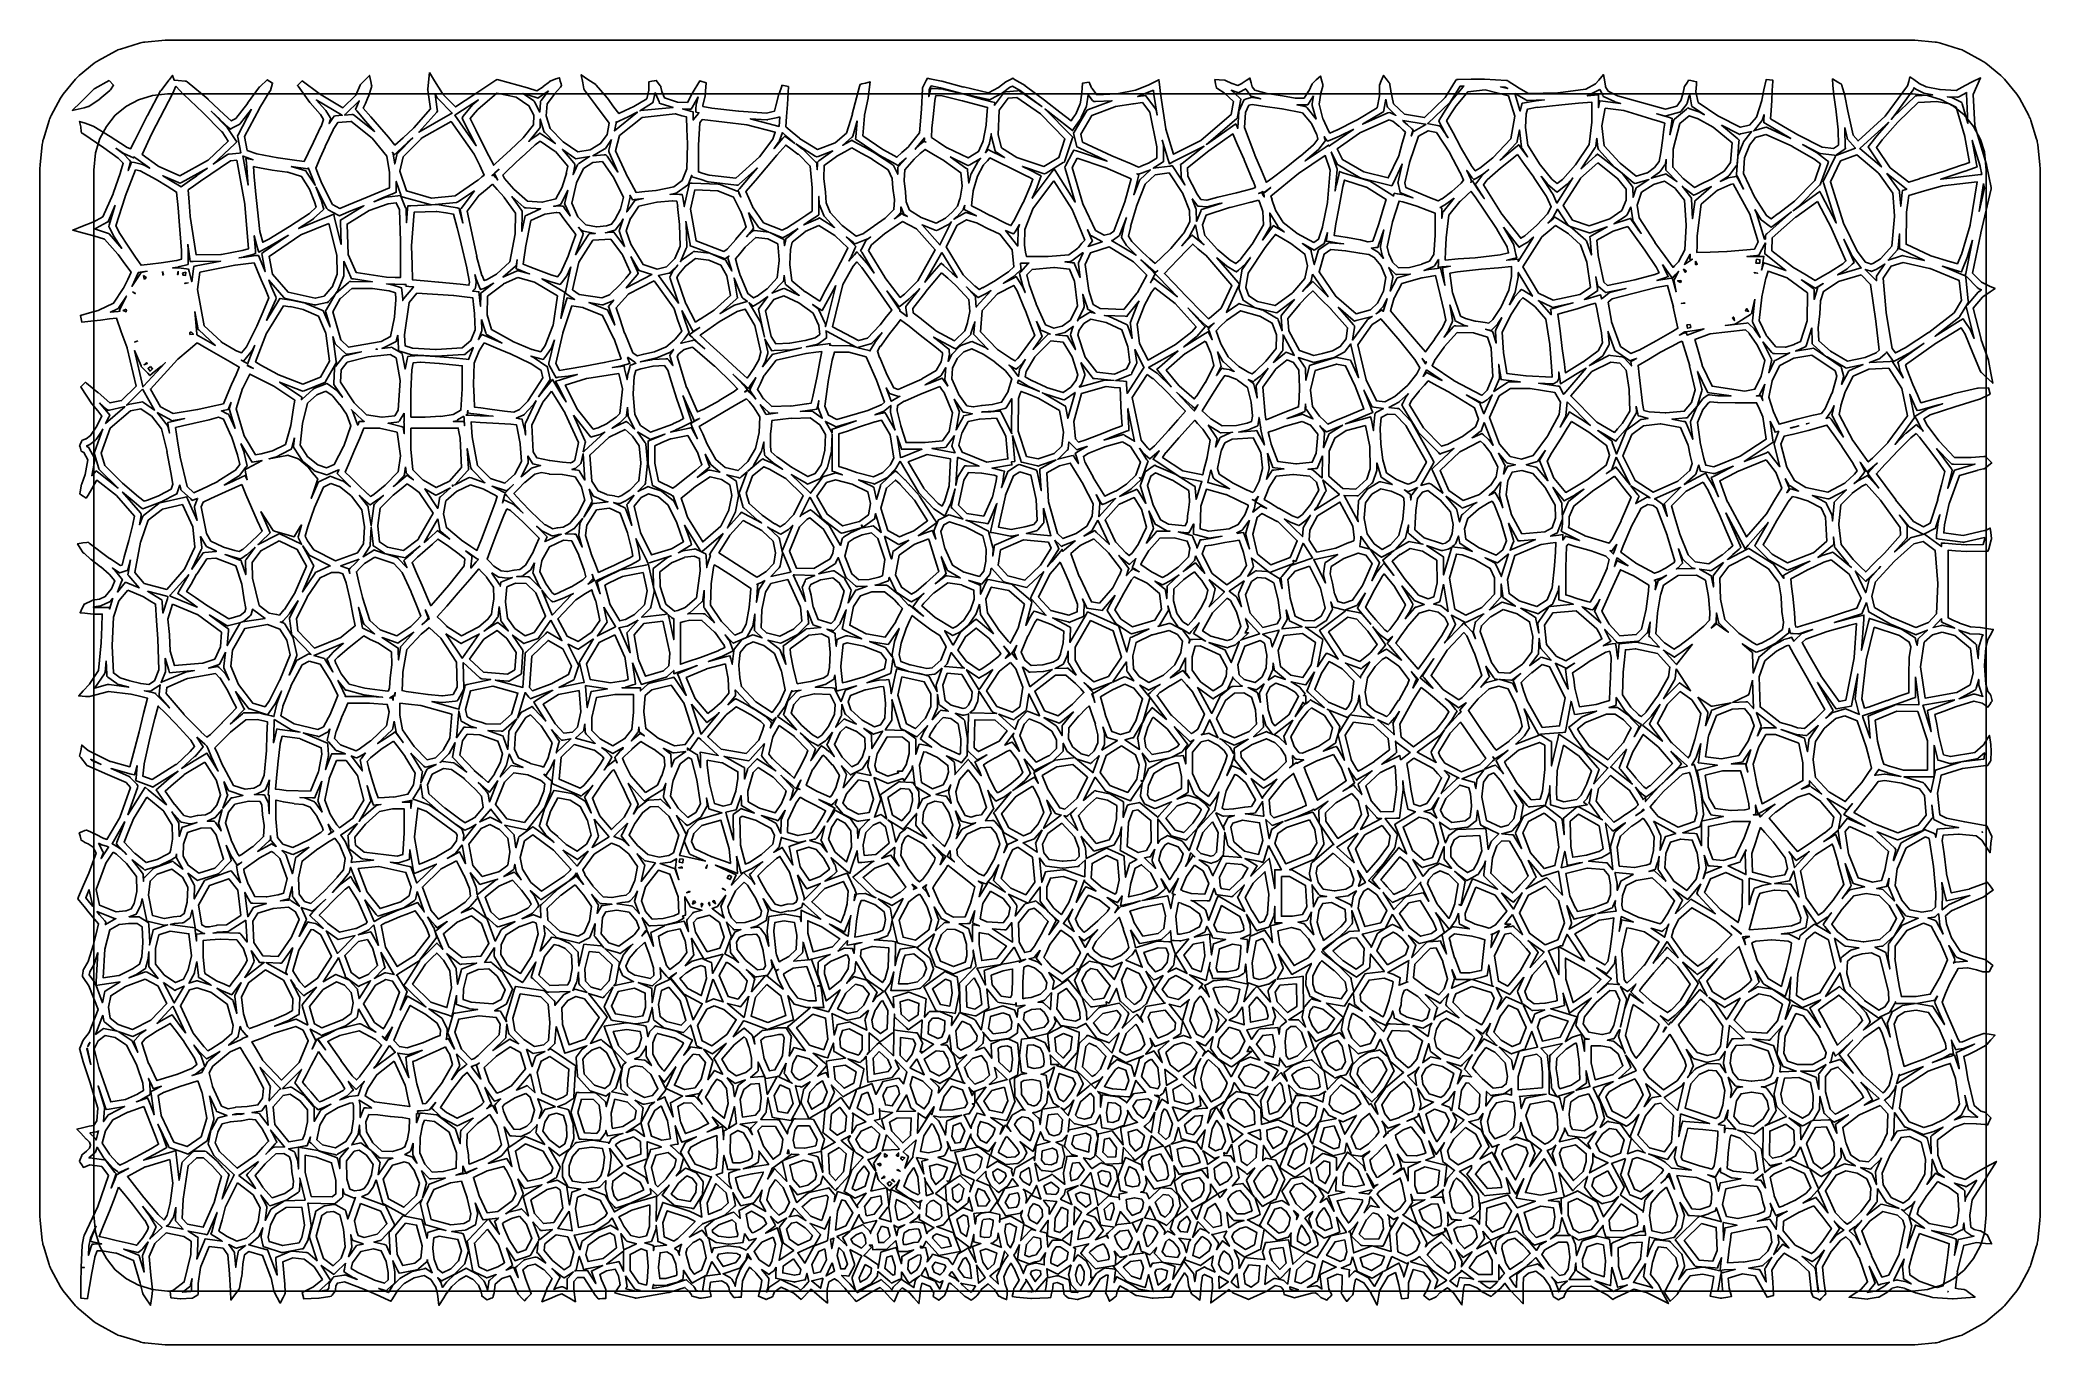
# Model space of a CAD drawing. Extents: x 0 to 84.1, y 0 to 54.9.
import ezdxf

# ---------------------------------------------------------------- set-up
doc = ezdxf.new("R2010")
doc.units = 0
doc.layers.add('Layer_1', color=7, linetype='CONTINUOUS')

msp = doc.modelspace()

# ---------------------------------------------------------------- linework, layer by layer
at = {"layer": 'Layer_1', "color": 7}
for points in [[(5.265208, 54.8589), (4.409722, 54.779525)], [(78.731181, 54.867691), (69.558958, 54.867691), (60.386736, 54.867691), (51.223333, 54.867691), (42.051111, 54.867691), (32.878889, 54.867691), (23.715486, 54.867691), (14.543264, 54.867691), (5.371042, 54.867691), (5.371042, 54.867706)], [(81.632778, 54.012219), (80.918403, 54.400275)], [(2.919236, 53.168812), (2.310694, 52.824854), (2.293056, 52.816049), (2.275417, 52.807243), (1.728611, 52.260438), (1.367014, 51.90766), (1.860903, 52.022313), (2.037292, 52.06641), (2.06375, 52.06641), (2.081389, 52.084049), (2.522361, 52.375091), (2.522361, 52.383896), (2.531181, 52.392701), (2.945694, 52.745479), (2.963333, 52.754299), (2.972153, 52.771937), (3.104444, 52.965965), (2.919236, 53.168812), (2.919236, 53.168812)], [(16.377708, 53.503951), (16.342431, 53.089437), (16.315972, 52.798396), (16.307153, 52.780757), (16.315972, 52.763118), (16.430625, 51.969368), (15.725069, 51.175618), (15.707431, 51.157979), (15.275278, 50.761104), (14.931319, 50.452424), (14.657917, 50.778743), (14.2875, 51.210896), (13.917083, 51.643049), (13.599583, 51.995826), (13.687778, 52.198674), (13.81125, 52.480896), (13.81125, 52.489701), (13.820069, 52.489701), (13.943542, 52.886576), (13.961181, 52.921854), (13.952361, 52.965951), (13.917083, 53.124701), (13.855347, 53.380465), (13.678958, 53.195257), (13.502569, 53.010048), (13.484931, 52.992409), (13.476111, 52.974771), (13.282083, 52.551437), (12.744097, 52.022271), (11.756319, 52.604354), (11.7475, 52.613159), (11.024306, 53.151145), (10.830278, 52.948298), (10.856736, 52.921854), (11.359444, 52.233937), (11.368264, 52.225132), (11.782778, 51.748882), (11.800417, 51.731243), (11.923889, 51.528396), (11.826875, 51.237354), (11.818056, 51.228549), (11.509375, 50.56709), (11.288889, 50.117285), (11.1125, 49.755687), (10.609792, 49.826243), (10.018889, 49.914437), (10.010069, 49.914437), (9.119306, 50.082007), (8.722431, 50.223118), (8.607778, 50.805201), (9.233958, 51.987007), (9.233958, 51.995812), (9.674931, 52.719007), (9.692569, 52.727812), (9.692569, 52.745451), (9.789583, 53.054131), (9.560278, 53.195243), (9.260417, 52.91302), (9.251597, 52.904215), (9.242778, 52.89541), (8.73125, 52.207493), (8.740069, 52.207493), (8.237361, 51.563674), (8.052153, 51.46666), (7.752292, 51.740062), (7.073194, 52.366243), (7.073194, 52.375048), (6.19125, 53.107062), (6.155972, 53.133506), (6.111875, 53.142312), (5.820833, 53.168756), (5.644444, 53.186395), (5.573889, 53.380423), (5.450417, 53.212853), (5.441597, 53.212853), (5.450417, 53.204048), (5.423958, 53.177604), (5.097639, 52.745451), (5.088819, 52.73666), (5.08, 52.72784), (4.524375, 51.695965), (4.515556, 51.687146), (3.995208, 50.637632), (3.818819, 50.293674), (3.65125, 50.364229), (3.633611, 50.373034), (2.963333, 50.805187), (2.266597, 51.23734), (2.257778, 51.23734), (2.240139, 51.246145), (1.905, 51.369618), (1.675694, 51.448993), (1.719792, 51.210868), (1.74625, 51.025659), (1.755069, 50.963923), (1.807986, 50.937479), (2.69875, 50.328937), (3.298472, 49.896784), (3.510139, 49.685118), (3.395486, 49.305882), (3.395486, 49.297076), (3.086806, 48.415132), (3.086806, 48.406327), (2.654653, 47.436188), (2.248958, 47.215702), (2.231319, 47.206896), (1.790347, 47.039327), (1.384653, 46.880577), (1.799167, 46.765924), (2.266597, 46.642452), (2.716389, 46.501341), (3.280833, 45.866341), (3.289653, 45.857535), (3.580694, 45.451841), (3.836458, 45.107883), (3.695347, 44.799202), (3.518958, 44.437605), (3.510139, 44.419966), (3.104444, 43.802605), (2.478264, 43.511563), (2.451806, 43.502758), (2.090208, 43.396924), (1.710972, 43.291091), (1.763889, 43.008869), (2.151944, 43.052966), (2.548819, 43.097063), (2.936875, 43.141161), (3.219097, 43.176438), (3.421944, 42.594355), (3.668889, 41.924077), (3.668889, 41.915272), (4.048125, 40.318952), (3.439583, 39.710411), (2.945694, 39.613397), (2.451806, 40.04555), (2.451806, 40.054355), (2.442986, 40.054355), (1.957917, 40.442411), (1.922639, 40.477688), (1.719792, 40.29248), (1.74625, 40.257202), (2.187222, 39.578105), (2.187222, 39.5693), (2.196042, 39.560494), (2.434167, 39.278272), (2.610556, 39.057786), (2.513542, 38.872578), (2.38125, 38.607994), (2.372431, 38.599189), (2.134306, 38.237493), (1.949097, 38.105201), (1.940278, 38.096382), (1.834444, 38.061104), (1.781528, 38.043465), (1.755069, 37.990549), (1.693333, 37.867076), (1.675694, 37.81416), (1.693333, 37.761243), (1.728611, 37.637771), (1.74625, 37.584854), (1.799167, 37.55841), (1.852083, 37.531966), (2.019653, 37.223285), (1.905, 36.597105), (1.763889, 36.209049), (1.763889, 36.200244), (1.755069, 36.191438), (1.702153, 35.873938), (1.684514, 35.785744), (1.755069, 35.732827), (1.825625, 35.68873), (1.949097, 35.609355), (2.028472, 35.732827), (2.187222, 35.997411), (2.187222, 36.006216), (2.38125, 36.350132), (2.398889, 36.367771), (3.227917, 35.715132), (3.977569, 34.850826), (3.915833, 34.515687), (3.915833, 34.498049), (3.739444, 33.827771), (3.554236, 33.139854), (3.457222, 32.795896), (3.395486, 32.778257), (2.945694, 33.078118), (2.936875, 33.078118), (2.081389, 33.721937), (2.037292, 33.757215), (1.984375, 33.74841), (1.807986, 33.730771), (1.5875, 33.695493), (1.702153, 33.510285), (1.825625, 33.316257), (1.843264, 33.298618), (1.860903, 33.289813), (2.151944, 33.02523), (2.160764, 33.02523), (2.557639, 32.716549), (2.566458, 32.716549), (2.919236, 32.416688), (2.936875, 32.399049), (3.148542, 32.134466), (3.01625, 31.790507), (3.007431, 31.781702), (2.751667, 31.473021), (2.513542, 31.367188), (2.213681, 31.314271), (2.196042, 31.305466), (2.178403, 31.296661), (1.913819, 31.173189), (1.869722, 31.15555), (1.852083, 31.111452), (1.781528, 30.979161), (1.693333, 30.793882), (1.896181, 30.776243), (2.248958, 30.732146), (2.257778, 30.732146), (2.266597, 30.732146), (2.522361, 30.732146), (2.628194, 30.732146), (2.610556, 30.202979), (2.575278, 29.532701), (2.575278, 29.523896), (2.469444, 28.368549), (2.099028, 27.812924), (2.090208, 27.795285), (1.825625, 27.513063), (1.640417, 27.292577), (1.922639, 27.274938), (2.046111, 27.266132), (2.072569, 27.266132), (2.090208, 27.274938), (2.883958, 27.486604), (3.827639, 27.363132), (3.836458, 27.363132), (4.250972, 27.266118), (4.533194, 27.195563), (4.365625, 26.560563), (4.171597, 25.784452), (3.880556, 24.682021), (3.783542, 24.320424), (2.989792, 24.53209), (2.963333, 24.540896), (2.037292, 24.999507), (1.949097, 25.070062), (1.763889, 25.228812), (1.719792, 24.990687), (1.684514, 24.823118), (1.675694, 24.761382), (1.719792, 24.708465), (1.966736, 24.399785), (1.984375, 24.37334), (2.019653, 24.355702), (2.839861, 23.994104), (3.624792, 23.658965), (3.81, 23.447299), (3.360208, 22.186104), (2.822222, 21.260062), (2.707569, 21.29534), (2.689931, 21.304146), (2.345972, 21.489354), (2.337153, 21.489354), (2.010833, 21.639299), (1.957917, 21.656937), (1.896181, 21.639299), (1.772708, 21.586382), (1.658056, 21.533465), (1.693333, 21.418812), (1.728611, 21.286521), (1.737431, 21.233604), (1.790347, 21.20716), (1.878542, 21.154243), (1.887361, 21.145438), (1.896181, 21.136633), (2.037292, 21.083716), (2.240139, 20.942605), (2.363611, 20.686841), (2.054931, 19.848994), (2.06375, 19.848994), (1.843264, 19.346285), (1.631597, 18.843577), (1.596319, 18.764202), (1.658056, 18.693646), (1.869722, 18.437883), (2.081389, 18.173299), (2.301875, 17.917535), (2.469444, 17.714688), (2.363611, 17.291355), (2.240139, 16.806285), (2.028472, 16.127188), (2.019653, 16.100744), (1.834444, 15.792007), (1.816806, 15.765549), (1.816806, 15.730271), (1.799167, 15.553882), (1.799167, 15.500965), (1.825625, 15.456868), (2.06375, 15.10409), (2.451806, 14.116298), (2.072569, 13.146188), (1.825625, 12.819854), (1.816806, 12.802215), (1.807986, 12.79341), (1.693333, 12.519993), (1.675694, 12.47591), (1.684514, 12.431799), (1.816806, 11.920271), (1.816806, 11.911522), (2.125486, 10.985466), (2.125486, 10.976717), (2.434167, 9.971329), (2.434167, 9.96258), (2.398889, 9.433413), (2.266597, 9.23058), (2.081389, 9.204051), (2.072569, 9.204051), (1.799167, 9.142301), (1.561042, 9.089413), (1.728611, 8.913024), (1.949097, 8.666079), (1.957917, 8.65733), (2.090208, 8.533858), (2.134306, 8.410386), (2.090208, 8.278108), (1.966736, 8.163441), (1.957917, 8.154693), (1.807986, 8.031249), (1.772708, 8.00472), (1.763889, 7.978191), (1.693333, 7.810635), (1.666875, 7.74008), (1.702153, 7.678358), (1.772708, 7.58133), (1.834444, 7.475497), (1.940278, 7.51958), (2.099028, 7.58133), (2.601736, 7.51958), (2.892778, 7.140358), (2.442986, 5.826246), (2.434167, 5.826246), (1.869722, 4.617997), (1.860903, 4.600499), (1.852083, 4.583001), (1.781528, 4.203751), (1.781528, 4.195002), (1.781528, 4.186253), (1.737431, 3.277836), (1.878542, 3.269087), (1.737431, 3.269087), (1.728611, 2.625254), (1.719792, 2.007893), (1.719792, 1.981364), (2.002014, 1.954835), (2.002014, 1.981364), (2.090208, 2.466447), (2.169583, 2.960336), (2.169583, 2.969085), (2.319514, 3.692308), (2.319514, 3.709805), (2.407708, 3.965583), (2.592917, 3.974332), (2.619375, 3.974332), (3.201458, 3.877304), (3.227917, 3.868555), (3.942292, 3.568666), (4.215694, 2.616166), (4.215694, 2.607417), (4.321528, 2.210556), (4.330347, 2.184027), (4.339167, 2.16653), (4.445, 1.998974), (4.656667, 1.681474), (4.709583, 2.051863), (4.744861, 2.307641), (4.744861, 2.325139), (4.744861, 2.342636), (4.665486, 2.951192), (4.674306, 2.951192), (4.60375, 3.736109), (4.841875, 4.282914), (5.309306, 4.723886), (6.058958, 4.57397), (6.367639, 4.371109), (6.35, 3.815469), (6.076597, 2.660136), (5.635625, 2.324997), (5.617986, 2.316249), (5.476875, 2.272137), (5.512153, 1.998749), (5.917847, 1.954637), (5.926667, 1.954637), (5.935486, 1.954637), (6.385278, 1.981166), (6.420556, 1.981166), (6.455833, 2.007695), (6.596944, 2.095889), (6.658681, 2.140001), (6.658681, 2.210556), (6.658681, 2.580945), (6.658681, 2.598725), (6.755694, 3.269003), (6.764514, 3.2865), (6.764514, 3.30428), (7.126111, 4.150947), (7.708194, 4.080391), (7.902222, 3.806975), (7.981597, 2.995586), (7.981597, 2.986837), (8.016875, 2.290087), (8.034514, 1.902031), (8.272639, 2.210726), (8.369653, 2.343003), (8.387292, 2.369532), (8.396111, 2.40481), (8.484306, 2.881088), (8.493125, 2.889837), (8.537222, 3.401365), (8.537222, 3.418863), (8.607778, 3.806918), (8.784167, 3.939224), (9.36625, 3.77164), (9.719028, 2.854418), (9.727847, 2.827889), (9.833681, 2.281112), (9.833681, 2.263332), (9.851319, 2.245834), (9.974792, 2.007695), (10.107083, 1.769556), (10.230556, 2.007695), (10.301111, 2.148806), (10.31875, 2.184084), (10.31875, 2.219362), (10.301111, 2.572139), (10.221736, 3.507001), (10.63625, 3.674556), (11.121319, 3.621667), (11.527014, 3.304167), (11.535833, 3.295419), (11.879792, 2.766252), (11.527014, 2.466391), (11.500556, 2.448893), (11.280069, 2.34306), (11.024306, 2.219587), (11.094861, 1.955004), (11.412361, 1.963753), (11.729861, 1.981251), (11.738681, 1.981251), (11.7475, 1.981251), (12.197292, 2.051806), (12.250208, 2.060555), (12.285486, 2.104667), (12.408958, 2.263388), (12.426597, 2.298666), (12.435417, 2.333944), (12.444236, 2.501527), (12.514792, 2.616166), (12.805833, 2.660277), (13.617222, 2.360416), (13.626042, 2.360416), (14.137569, 2.131111), (14.657917, 1.901805), (14.76375, 1.848889), (14.834306, 1.954722), (14.940139, 2.139944), (15.054792, 2.316333), (15.319375, 2.589722), (15.337014, 2.598471), (15.345833, 2.60722), (15.742708, 2.836525), (16.166042, 2.933525), (16.439444, 2.757136), (16.624653, 2.483747), (16.633472, 2.474999), (16.704028, 2.245721), (16.704028, 2.227941), (16.730486, 2.051552), (16.783403, 1.67233), (16.98625, 1.998664), (17.100903, 2.183858), (17.109722, 2.192607), (17.30375, 2.457219), (17.321389, 2.465967), (17.321389, 2.474716), (17.630069, 2.756939), (17.921111, 2.915717), (18.194514, 2.783411), (18.203333, 2.774662), (18.441458, 2.518884), (18.538472, 2.280773), (18.582569, 2.11319), (18.591389, 2.060273), (18.635486, 2.033744), (18.741319, 1.954355), (18.803056, 1.910244), (18.873611, 1.936773), (18.979444, 1.980856), (19.041181, 1.998636), (19.058819, 2.069191), (19.094097, 2.157357), (19.102917, 2.175137), (19.102917, 2.183886), (19.147014, 2.571942), (19.429236, 2.810081), (19.773194, 2.92472), (19.940764, 2.554303), (19.949583, 2.545554), (20.099514, 2.175166), (20.108333, 2.148637), (20.125972, 2.131139), (20.267083, 1.972389), (20.372917, 1.866556), (20.469931, 1.972389), (20.602222, 2.104695), (20.663958, 2.166417), (20.628681, 2.245806), (20.425833, 2.81025), (20.311181, 3.171833), (20.522847, 3.339417), (20.822708, 3.409973), (21.175486, 3.189472), (21.184306, 3.180723), (21.537083, 2.801501), (21.360694, 2.457557), (21.351875, 2.457557), (21.351875, 2.448808), (21.228403, 2.140142), (21.11375, 1.831447), (21.422431, 1.954919), (21.775208, 2.104864), (21.942778, 2.157753), (22.110347, 2.069586), (22.269097, 1.972558), (22.516042, 1.831447), (22.480764, 2.113669), (22.454306, 2.387086), (22.454306, 2.404584), (22.454306, 2.678001), (22.613056, 2.845585), (22.877639, 2.854333), (23.300972, 2.17525), (23.300972, 2.166501), (23.309792, 2.166501), (23.433264, 2.007751), (23.477361, 1.954835), (23.547917, 1.954835), (23.65375, 1.963584), (23.794861, 1.963584), (23.794861, 2.104695), (23.794861, 2.307528), (23.794861, 2.342806), (23.777222, 2.369335), (23.644931, 2.695668), (23.636111, 2.695668), (23.636111, 2.704417), (23.539097, 2.977806), (23.821319, 3.12775), (24.191736, 3.198306), (24.332847, 2.916084), (24.403403, 2.545639), (24.28875, 2.36925), (24.182917, 2.201695), (24.368125, 2.148778), (25.020764, 1.990028), (25.047222, 1.981279), (25.073681, 1.981279), (26.431875, 2.210613), (26.440694, 2.210613), (26.458333, 2.219362), (27.119792, 2.431028), (27.296181, 2.263445), (27.305, 2.254696), (27.393194, 2.113585), (27.419653, 2.060668), (27.481389, 2.051919), (27.754792, 1.981364), (27.78125, 1.972615), (27.816528, 1.981364), (28.081111, 2.025475), (28.222222, 2.052004), (28.195764, 2.193115), (28.160486, 2.351893), (28.204583, 2.651726), (28.663194, 2.713476), (28.866042, 2.598838), (28.963056, 2.440059), (28.998333, 2.272504), (29.007139, 2.245975), (29.024778, 2.219446), (29.13943, 2.06953), (29.183528, 2.00778), (29.254083, 2.00778), (29.368736, 2.016529), (29.492208, 2.016529), (29.501013, 2.148834), (29.509819, 2.351696), (29.509819, 2.360445), (29.545097, 2.677945), (29.545097, 2.695442), (29.686208, 3.021776), (29.695013, 3.039274), (29.809666, 3.224496), (29.83611, 3.277413), (29.915485, 3.206857), (30.100693, 3.039274), (30.109499, 3.030525), (30.118304, 3.021776), (30.356429, 2.73072), (30.321151, 2.457331), (30.250596, 2.183915), (30.215318, 2.060442), (30.321151, 2.016331), (30.479901, 1.945775), (30.541637, 1.919247), (30.594554, 1.945775), (30.762123, 2.025165), (30.81504, 2.042662), (30.832679, 2.104413), (30.885596, 2.245524), (31.167818, 2.439523), (31.705804, 2.183773), (31.917471, 2.007385), (32.014485, 1.928024), (32.111498, 2.025023), (32.305526, 2.23669), (32.420179, 2.360162), (32.552471, 2.254329), (32.561276, 2.24558), (32.878776, 1.972163), (33.116901, 1.769302), (33.108096, 2.086802), (33.108096, 2.360219), (33.169832, 2.66008), (33.407957, 2.792357), (33.52261, 2.721802), (33.549054, 2.704304), (33.840095, 2.395609), (34.042943, 2.166304), (34.24579, 1.928193), (34.325165, 1.83997), (34.422179, 1.901721), (34.686762, 2.069304), (34.951345, 2.228026), (34.951345, 2.236775), (35.330582, 2.421997), (35.489332, 2.280886), (35.498137, 2.272137), (35.77154, 1.981081), (35.92147, 1.831165), (36.000845, 2.025193), (36.097859, 2.254498), (36.256609, 2.413248), (36.574109, 2.201582), (36.582914, 2.192833), (36.750484, 1.998833), (36.962151, 1.751889), (36.997428, 2.069389), (37.032706, 2.360416), (37.076803, 2.598555), (37.094442, 2.616053), (37.438401, 2.466137), (37.588331, 2.210387), (37.579526, 2.148637), (37.561887, 2.051609), (37.641262, 1.99872), (37.711817, 1.954609), (37.800012, 1.892887), (37.879387, 1.963443), (38.002859, 2.069276), (38.038137, 2.086774), (38.046942, 2.122051), (38.143956, 2.377829), (38.223331, 2.589496), (38.258609, 2.616025), (38.329164, 2.571942), (38.602567, 2.324997), (38.87597, 2.069248), (38.884775, 2.060499), (38.902414, 2.05175), (39.078803, 1.945917), (39.158178, 1.901833), (39.237553, 1.95475), (39.378664, 2.060583), (39.396303, 2.078081), (39.413942, 2.095579), (39.572692, 2.33369), (39.581497, 2.342439), (39.872539, 2.58055), (40.154761, 2.333605), (40.154761, 2.324856), (40.295872, 2.104384), (40.322317, 2.060273), (40.357594, 2.042775), (40.463428, 1.998692), (40.648636, 1.919303), (40.666275, 2.122136), (40.67508, 2.280914), (40.67508, 2.307443), (40.666275, 2.333972), (40.5869, 2.572111), (40.533983, 2.880806), (40.683914, 3.22475), (40.692719, 3.242248), (40.816191, 3.427442), (40.83383, 3.453971), (40.842636, 3.436473), (40.957288, 3.242445), (40.957288, 3.233697), (40.966094, 3.224948), (41.168941, 2.739892), (40.974913, 2.413559), (40.957274, 2.396061), (40.957274, 2.369532), (40.921996, 2.201977), (40.886719, 2.043227), (41.045469, 2.025729), (41.671649, 1.964007), (41.689288, 1.964007), (41.698093, 1.964007), (42.39483, 1.999285), (42.500663, 2.008034), (42.527107, 2.113867), (42.588843, 2.396089), (42.597649, 2.413587), (42.597649, 2.422336), (42.606454, 2.598725), (42.774023, 2.634003), (43.012148, 2.54578), (43.056246, 2.184197), (43.065051, 2.13128), (43.109148, 2.096002), (43.23262, 1.999003), (43.259065, 1.972474), (43.294342, 1.972474), (43.611842, 1.928391), (43.638287, 1.928391), (43.664731, 1.937139), (44.061606, 2.042973), (44.114522, 2.051722), (44.140967, 2.095833), (44.396731, 2.483889), (44.599578, 2.801389), (44.608383, 2.810137), (44.837689, 2.951249), (44.917064, 2.9425), (44.881786, 2.633833), (44.82005, 2.236944), (44.811244, 2.201666), (44.828883, 2.157555), (44.899439, 2.016444), (44.969994, 1.848889), (45.111106, 1.954722), (45.208119, 2.034111), (45.252217, 2.06064), (45.261022, 2.113557), (45.2963, 2.263473), (45.410953, 2.492807), (45.666716, 2.351696), (45.675522, 2.351696), (46.072397, 2.104751), (46.098841, 2.086971), (46.125285, 2.086971), (46.769105, 1.972333), (46.786744, 1.972333), (46.804382, 1.972333), (47.501119, 2.016416), (47.580494, 2.016416), (47.615771, 2.095805), (47.836257, 2.572055), (47.845063, 2.589553), (48.127285, 3.03933), (48.250757, 2.871775), (48.294854, 2.536636), (48.294854, 2.527887), (48.294854, 2.510107), (48.400688, 2.201441), (48.418327, 2.157329), (48.453604, 2.1308), (48.568257, 2.051411), (48.771104, 1.901495), (48.797549, 2.148439), (48.832826, 2.536495), (48.832826, 2.545244), (48.885743, 2.924494), (48.973938, 2.977411), (49.291438, 2.818661), (49.300243, 2.412966), (49.300243, 2.395468), (49.264965, 2.095607), (49.229687, 1.778107), (49.485451, 1.96333), (49.847048, 2.227885), (50.005798, 2.342552), (50.129271, 2.236718), (50.14691, 2.219221), (50.164548, 2.210472), (50.764271, 1.954694), (50.817187, 1.928165), (50.878923, 1.954694), (51.610937, 2.289833), (51.619743, 2.298581), (51.628548, 2.30733), (51.937229, 2.510163), (52.175354, 2.457275), (52.281187, 2.342608), (52.298826, 2.219136), (52.316465, 2.130941), (52.39584, 2.104413), (52.71334, 2.007385), (52.748617, 1.989887), (52.792715, 2.007385), (53.480631, 2.192579), (53.49827, 2.192579), (53.630562, 2.210359), (53.727576, 2.139803), (53.736381, 2.139803), (53.833395, 2.03397), (53.851034, 2.007441), (53.886312, 1.989943), (54.027423, 1.937027), (54.115617, 1.901749), (54.177353, 1.972304), (54.247909, 2.034055), (54.318464, 2.113415), (54.274367, 2.20161), (54.194992, 2.351555), (54.194992, 2.360303), (54.133256, 2.810109), (54.538951, 2.986498), (54.759437, 2.942387), (54.750631, 2.616053), (54.750631, 2.607304), (54.724187, 2.219249), (54.715382, 2.175166), (54.75066, 2.131054), (54.838854, 1.989943), (54.944687, 1.839999), (55.06816, 1.972304), (55.182812, 2.10461), (55.209257, 2.139888), (55.218062, 2.175166), (55.262159, 2.492666), (55.315076, 2.757221), (55.350354, 2.792499), (55.667854, 2.624943), (55.967715, 2.183971), (55.97652, 2.166473), (56.029437, 2.06064), (56.232284, 1.690223), (56.29402, 2.104751), (56.320464, 2.28114), (56.682061, 2.898473), (56.990742, 3.057251), (57.02602, 2.960223), (57.131853, 2.53689), (57.193589, 2.245862), (57.246506, 1.998918), (57.246506, 1.981138), (57.255311, 1.954609), (57.528714, 1.981138), (57.528714, 2.007667), (57.537519, 2.298694), (57.546325, 2.607389), (57.546325, 2.624887), (57.740352, 3.189331), (58.181325, 3.065859), (58.463547, 2.695442), (58.340075, 2.351498), (58.331269, 2.333718), (58.243075, 2.192607), (58.181339, 2.086774), (58.287172, 2.007413), (58.357728, 1.954496), (58.428283, 1.910385), (58.498839, 1.936914), (58.675228, 2.016275), (58.701672, 2.034055), (58.719311, 2.051552), (58.878061, 2.219136), (58.904505, 2.236634), (59.186727, 2.413023), (59.433672, 2.210189), (59.442477, 2.201441), (59.565949, 2.016218), (59.786435, 1.698718), (59.821713, 2.086774), (59.856991, 2.368996), (59.901088, 2.545385), (60.103935, 2.536636), (60.412616, 2.413164), (60.447894, 2.395666), (60.686019, 2.219277), (60.694824, 2.210528), (60.703629, 2.210528), (60.932935, 2.095861), (61.021129, 2.05175), (61.091685, 2.1135), (61.382727, 2.36925), (61.391532, 2.36925), (61.400337, 2.377999), (61.559087, 2.563221), (61.594365, 2.607304), (61.620809, 2.563221), (61.76192, 2.369165), (61.76192, 2.360416), (61.770726, 2.351667), (62.132323, 1.990056), (62.370448, 1.743112), (62.370448, 2.087056), (62.370448, 2.510389), (62.379253, 2.845556), (62.59092, 3.030751), (62.8996, 3.110111), (63.208281, 2.872001), (63.234725, 2.845472), (63.464031, 2.519138), (63.472836, 2.510389), (63.561031, 2.272278), (63.569836, 2.254781), (63.605114, 2.104864), (63.622753, 2.051919), (63.66685, 2.016641), (63.781503, 1.954919), (63.843239, 1.910808), (63.913794, 1.946086), (64.019628, 1.990197), (64.072544, 2.016726), (64.090183, 2.069671), (64.13428, 2.175504), (64.143086, 2.184253), (64.143086, 2.193002), (64.213641, 2.334113), (64.381211, 2.475224), (65.210238, 2.483973), (65.933433, 2.087084), (65.942238, 2.078335), (65.959877, 2.069586), (66.06571, 1.981364), (66.136266, 1.928475), (66.215641, 1.972558), (66.39203, 2.060753), (66.400835, 2.069502), (67.018196, 2.351724), (67.556182, 2.210613), (67.582627, 2.201864), (68.076516, 1.954919), (68.473391, 1.752086), (68.270543, 2.140142), (68.050057, 2.545808), (68.050057, 2.563588), (68.041252, 2.572337), (67.723752, 2.969198), (67.803127, 3.498365), (67.811932, 3.524893), (67.961863, 3.965866), (67.970668, 3.983363), (68.050043, 4.13328), (68.394001, 4.098002), (68.782057, 3.692336), (68.861432, 3.339558), (68.649765, 2.880947), (68.649765, 2.872198), (68.341085, 2.290115), (68.305807, 2.219559), (68.349904, 2.149004), (68.446918, 1.999087), (68.543932, 1.849143), (68.667404, 1.963809), (68.826154, 2.122531), (68.843793, 2.140311), (68.852598, 2.157809), (69.073085, 2.51942), (69.08189, 2.528169), (69.381751, 2.916225), (69.902098, 2.98678), (70.378348, 2.889752), (70.307793, 2.466419), (70.307793, 2.45767), (70.254876, 2.201892), (70.228432, 2.060781), (70.360723, 2.034252), (70.651765, 1.972502), (70.678209, 1.972502), (70.704654, 1.972502), (70.969237, 2.025419), (71.127987, 2.051947), (71.08389, 2.201892), (71.022154, 2.39592), (70.986876, 2.819253), (71.586598, 2.995642), (72.115765, 2.925087), (72.327431, 2.537031), (72.618473, 2.01667), (72.883056, 2.087225), (72.865417, 2.65167), (72.865417, 2.660419), (72.82132, 3.154307), (73.050626, 3.542363), (73.059431, 3.551112), (73.068236, 3.56861), (73.235806, 3.753832), (73.341639, 3.877304), (73.553306, 3.744999), (73.844348, 3.577443), (73.870792, 3.559945), (74.38232, 3.092529), (74.479333, 2.272307), (74.479333, 2.263558), (74.479333, 2.24606), (74.53225, 2.087282), (74.558694, 2.034393), (74.611611, 2.007864), (74.752722, 1.946114), (74.840917, 1.902031), (74.911472, 1.972587), (75.034944, 2.104892), (75.087861, 2.148975), (75.079056, 2.219531), (74.999681, 2.704615), (74.999681, 2.713363), (74.955583, 3.295447), (75.317181, 3.93928), (75.325986, 3.956778), (75.705222, 4.406584), (75.714027, 4.415333), (75.934514, 4.556444), (76.128541, 4.380055), (76.481319, 3.692167), (76.490124, 3.692167), (76.842902, 2.669111), (76.578319, 2.351611), (76.569514, 2.342862), (76.393125, 2.237029), (76.066805, 2.016529), (76.46368, 1.972445), (76.834097, 1.937168), (76.851736, 1.937168), (76.869375, 1.945917), (77.292708, 2.016472), (77.319152, 2.016472), (77.345596, 2.034252), (77.654277, 2.219446), (77.663082, 2.219446), (77.671888, 2.228195), (77.865915, 2.386973), (77.883554, 2.395722), (78.10404, 2.457473), (78.395082, 2.395722), (78.412721, 2.386973), (78.862513, 2.201751), (78.871318, 2.201751), (78.880123, 2.201751), (79.541582, 2.016529), (79.559221, 2.016529), (79.576859, 2.00778), (80.414707, 1.954863), (80.432346, 1.954863), (80.441151, 1.954863), (80.979137, 1.998974), (81.367193, 2.025503), (81.049693, 2.254809), (80.970318, 2.316559), (80.93504, 2.334057), (80.908596, 2.342806), (80.652832, 2.378083), (80.538179, 2.395581), (80.573457, 2.668998), (80.626373, 3.083498), (80.617568, 3.083498), (80.890971, 4.194748), (81.420137, 4.31822), (81.808193, 4.282942), (82.055137, 4.256413), (81.958124, 4.476885), (81.905207, 4.600358), (81.878763, 4.644469), (81.843485, 4.661967), (81.59654, 4.803078), (81.578902, 4.811827), (81.561263, 4.811827), (81.331957, 4.864743), (81.190846, 4.961771), (81.146749, 5.437993), (81.146749, 5.455773), (81.146749, 5.473271), (81.243763, 6.108271), (81.59654, 6.655105), (81.975777, 7.263632), (82.257999, 7.731049), (81.781749, 7.466494), (81.323138, 7.210716), (81.323138, 7.201967), (80.952721, 6.972689), (80.467652, 7.122606), (80.450013, 7.131355), (80.00904, 7.431244), (79.797374, 7.986855), (79.779735, 8.630689), (80.450013, 9.142188), (80.458818, 9.150937), (80.917429, 9.327326), (81.411318, 9.309828), (81.420123, 9.309828), (81.781721, 9.27455), (81.887554, 9.257053), (81.922832, 9.345247), (81.984568, 9.459886), (82.028665, 9.556914), (81.958109, 9.627469), (81.825818, 9.759775), (81.799374, 9.786304), (81.764096, 9.795053), (81.605346, 9.839136), (81.331943, 10.077275), (81.05854, 11.19733), (81.05854, 11.206079), (80.970346, 11.726412), (80.890971, 12.140912), (81.093818, 12.229135), (81.393679, 12.370246), (81.402484, 12.378995), (81.825818, 12.617134), (81.843457, 12.625883), (81.852262, 12.643381), (82.028651, 12.837408), (82.20504, 13.031436), (81.949276, 13.075547), (81.764068, 13.102076), (81.72879, 13.102076), (81.693512, 13.093327), (81.261359, 12.934606), (81.252554, 12.934606), (80.829221, 12.758217), (80.820415, 12.758217), (80.802776, 12.749468), (80.723401, 12.740719), (80.617568, 12.94358), (80.617568, 12.952329), (80.326526, 13.596163), (80.141318, 14.037135), (79.973749, 14.425191), (80.123679, 14.786788), (80.308887, 15.201302), (80.308887, 15.210107), (80.652846, 15.836288), (81.049721, 15.862732), (81.058526, 15.862732), (81.420123, 15.774537), (81.420123, 15.783343), (81.693526, 15.703968), (81.711165, 15.695162), (81.737609, 15.695162), (81.869901, 15.695162), (81.949276, 15.695162), (81.993373, 15.765718), (82.04629, 15.862732), (82.108026, 15.968565), (82.011012, 16.04794), (81.816984, 16.189051), (81.799345, 16.20669), (81.772901, 16.215495), (81.305471, 16.347787), (80.749846, 16.550634), (80.379429, 17.132718), (80.158943, 17.714801), (80.158943, 17.73244), (80.123665, 18.04994), (80.388248, 18.270426), (80.397054, 18.270426), (81.049693, 18.561468), (81.049693, 18.552662), (81.702331, 18.834885), (81.71997, 18.84369), (81.737609, 18.852495), (82.011012, 19.055342), (82.125665, 19.134717), (82.03747, 19.24937), (81.940456, 19.381662), (81.87872, 19.469856), (81.781706, 19.425759), (81.129068, 19.187634), (81.111429, 19.178829), (80.362778, 19.011104), (80.159931, 19.822493), (80.159931, 19.840132), (80.062917, 20.66034), (79.974722, 21.224785), (80.018819, 21.436451), (80.662639, 21.489368), (80.689083, 21.489368), (81.403458, 21.418812), (81.641583, 21.233604), (81.773875, 21.039576), (81.994361, 20.704437), (82.029639, 21.101312), (82.064916, 21.365896), (82.064916, 21.401174), (82.047278, 21.445271), (81.879708, 21.77159), (81.853264, 21.833326), (81.782708, 21.850965), (80.927222, 22.000896), (80.16875, 22.150826), (79.886528, 22.291937), (79.780694, 23.20916), (79.939444, 23.967632), (80.830208, 24.241035), (81.826806, 24.364507), (81.897361, 24.373312), (81.932639, 24.426229), (82.012014, 24.549701), (82.029653, 24.576145), (82.029653, 24.611423), (82.047292, 24.946562), (82.047292, 24.964201), (82.047292, 24.973006), (82.020847, 25.246409), (81.967931, 25.634465), (81.756264, 25.308145), (81.712167, 25.22877), (81.703333, 25.219993), (81.350556, 24.920132), (80.336319, 24.743743), (80.036458, 24.823118), (79.833611, 25.599229), (79.842416, 25.599229), (79.754222, 26.110757), (79.674847, 26.507632), (80.062903, 26.648743), (80.539153, 26.833951), (81.315264, 27.080896), (81.659222, 26.992701), (81.668027, 26.992701), (81.7915, 26.904507), (81.906152, 26.825132), (81.985527, 26.939785), (82.047263, 27.027979), (82.082541, 27.080896), (82.064902, 27.142632), (82.020805, 27.310201), (82.012, 27.336646), (81.994361, 27.36309), (81.897361, 27.477771), (81.809167, 27.795271), (81.765069, 28.553743), (81.765069, 28.562548), (81.765069, 28.571354), (81.809167, 29.321006), (81.897361, 29.647326), (81.897361, 29.656131), (81.906166, 29.67377), (82.038458, 29.911895), (82.126653, 30.088284), (81.932625, 30.114728), (81.588666, 30.167645), (81.579861, 30.17645), (81.174167, 30.194089), (81.165361, 30.194089), (80.715556, 30.35291), (80.697917, 30.361729), (80.433333, 30.485201), (80.230486, 30.582215), (80.230486, 31.261312), (80.230486, 32.037424), (80.230486, 32.804715), (80.230486, 33.422076), (80.539167, 33.395632), (80.997778, 33.369188), (81.006583, 33.369188), (81.800333, 33.377993), (81.906166, 33.377993), (81.941444, 33.475007), (82.047278, 33.854243), (82.056083, 33.880687), (82.056083, 33.907132), (82.020805, 34.162896), (82.003166, 34.348104), (81.826777, 34.268729), (81.7915, 34.25109), (81.782694, 34.25109), (81.765055, 34.242285), (80.856653, 34.039437), (80.045264, 34.145271), (80.080541, 34.48041), (80.274569, 35.388812), (80.283375, 35.406451), (80.715527, 36.561799), (81.447541, 36.773465), (81.46518, 36.782271), (81.712125, 36.835187), (81.747402, 36.835187), (81.773847, 36.861631), (81.941416, 36.993923), (82.064888, 37.090937), (81.950235, 37.20559), (81.844402, 37.311423), (81.800305, 37.35552), (81.729749, 37.35552), (81.200583, 37.311423), (81.191777, 37.311423), (80.503861, 37.320228), (79.851222, 37.999326), (79.833583, 38.016965), (79.348513, 38.678423), (79.207402, 38.943006), (79.480805, 39.110576), (80.51268, 39.445715), (81.544555, 39.763215), (81.55336, 39.763215), (81.562166, 39.77202), (81.994319, 39.983687), (81.923763, 40.24827), (81.49161, 40.230631), (81.482805, 40.230631), (81.465166, 40.230631), (80.433291, 39.992506), (80.424486, 39.983701), (79.692472, 39.789673), (79.08393, 39.622103), (78.942819, 39.948423), (78.748791, 40.389395), (78.493027, 41.024395), (78.440111, 41.209603), (79.648375, 42.073909), (79.65718, 42.082714), (80.777249, 42.770631), (80.91836, 42.550145), (80.927166, 42.532506), (81.271124, 41.703478), (81.597444, 40.936187), (81.606249, 40.909742), (81.632693, 40.892103), (81.791443, 40.742173), (82.108943, 40.442312), (82.029568, 40.865645), (81.932554, 41.394812), (81.932554, 41.403617), (81.923749, 41.412422), (81.623888, 42.267909), (81.615082, 42.285547), (81.288763, 43.590825), (81.676819, 44.058256), (81.685624, 44.067061), (82.003124, 44.278728), (82.205971, 44.419839), (81.976666, 44.525672), (81.632707, 44.684422), (81.262291, 45.063658), (81.606249, 46.748172), (81.606249, 46.756978), (82.038402, 48.609061), (82.047207, 48.635505), (82.038402, 48.670783), (81.844374, 49.614463), (81.844374, 49.623269), (81.844374, 49.632074), (81.350485, 51.263671), (81.350485, 51.272477), (81.279929, 52.577754), (81.438679, 52.921713), (81.597429, 53.274491), (81.244652, 53.106921), (80.95361, 52.956991), (80.944805, 52.956991), (80.574388, 52.745324), (79.895291, 52.780602), (79.877652, 52.780602), (79.304388, 52.904074), (79.277944, 52.912879), (79.01336, 53.045171), (78.995722, 53.053976), (78.784055, 53.203907), (78.625305, 53.31856), (78.572388, 53.124532), (78.528291, 52.948143), (78.519486, 52.939338), (77.584625, 51.660518), (76.446916, 50.628643), (76.244069, 50.866768), (76.014763, 51.872185), (76.014763, 51.88099), (75.891291, 52.51599), (75.891291, 52.524795), (75.891291, 52.533601), (75.759, 52.956934), (75.741361, 53.009851), (75.688444, 53.036295), (75.60025, 53.089212), (75.370944, 53.230323), (75.388583, 52.95692), (75.423861, 52.551226), (75.432666, 52.54242), (75.52086, 51.863323), (75.52086, 51.854518), (75.609055, 51.096045), (75.609055, 51.08724), (75.626694, 50.45224), (75.415027, 50.30231), (74.947597, 50.364046), (74.938791, 50.364046), (73.915736, 50.884393), (73.307194, 51.237171), (72.769208, 51.554671), (72.786847, 51.898629), (72.813291, 52.321962), (72.839735, 52.745296), (72.866179, 53.142171), (72.866179, 53.150976), (72.866179, 53.17742), (72.583957, 53.212698), (72.583957, 53.195059), (72.486943, 52.771726), (72.398749, 52.339573), (72.398749, 52.321934), (72.169443, 51.625198), (71.878402, 51.290059), (71.490346, 51.201865), (70.573124, 51.669295), (70.555556, 51.678326), (69.717708, 52.242771), (69.629514, 52.683743), (69.629514, 52.692548), (69.647153, 52.992409), (69.655958, 53.115882), (69.532486, 53.142326), (69.417833, 53.159965), (69.320819, 53.177604), (69.276722, 53.098229), (69.15325, 52.91302), (69.135611, 52.886576), (69.126806, 52.860132), (69.073889, 52.586729), (68.994514, 52.322146), (68.818125, 52.09284), (68.341875, 51.960549), (66.331042, 52.524993), (66.304597, 52.533798), (65.934181, 52.719007), (65.828347, 52.904215), (65.828347, 52.921854), (65.79307, 53.115882), (65.740153, 53.415743), (65.546125, 53.177618), (65.405014, 53.018868), (64.99932, 52.798382), (64.981681, 52.798382), (63.835153, 52.648451), (63.817514, 52.648451), (62.582792, 52.613173), (62.168278, 52.860118), (62.159473, 52.868923), (61.736139, 53.142326), (61.709695, 53.159965), (61.665598, 53.16877), (60.739556, 53.221687), (60.730751, 53.221687), (60.183945, 53.221687), (59.63714, 53.212881), (59.566584, 53.212881), (59.522487, 53.151145), (59.293181, 52.780729), (59.081515, 52.44559), (58.217209, 51.607743), (57.379362, 51.748854), (56.911931, 52.189826), (56.797279, 52.710173), (56.797279, 52.727812), (56.762001, 52.992395), (56.753196, 53.036493), (56.735557, 53.062937), (56.647362, 53.17759), (56.497432, 53.380437), (56.400418, 53.151131), (56.329862, 52.974742), (56.321057, 52.948298), (56.321057, 52.921854), (56.329862, 52.542618), (56.329862, 52.516174), (56.232848, 52.022285), (55.342084, 51.484299), (55.333279, 51.484299), (54.53071, 51.078604), (54.521904, 51.078604), (54.239682, 50.955132), (54.177946, 51.052146), (53.95746, 51.537215), (53.948655, 51.554854), (53.781085, 52.172215), (53.86046, 52.630826), (53.939835, 52.930687), (53.94864, 52.965965), (53.939835, 53.001243), (53.904557, 53.133535), (53.842821, 53.354021), (53.666432, 53.195271), (53.534141, 53.062979), (53.507696, 53.04534), (53.498891, 53.027701), (53.348961, 52.719021), (53.340155, 52.710215), (53.154947, 52.427993), (52.810989, 52.419188), (52.784544, 52.419188), (52.246558, 52.516202), (51.602739, 52.613216), (51.5851, 52.613216), (51.082392, 52.754327), (50.976558, 52.895438), (50.976558, 52.904243), (50.932461, 53.071813), (50.879544, 53.26584), (50.711975, 53.160007), (50.553225, 53.054174), (50.535586, 53.045368), (50.368017, 52.957174), (50.129892, 53.045368), (50.121086, 53.045368), (49.847683, 53.168841), (49.830045, 53.177646), (49.8036, 53.177646), (49.583114, 53.195285), (49.406725, 53.20409), (49.43317, 53.027701), (49.459614, 52.913049), (49.468419, 52.851312), (49.521336, 52.816035), (49.794739, 52.648465), (49.812377, 52.630826), (50.191614, 52.278049), (50.08578, 51.731243), (48.8246, 50.655271), (48.815794, 50.646465), (47.669267, 50.064382), (47.342947, 51.122715), (47.342947, 51.140354), (47.113642, 52.622021), (47.122447, 52.622021), (47.07835, 52.992438), (47.051905, 53.195285), (46.875517, 53.10709), (46.602114, 52.974799), (46.593308, 52.965993), (46.064142, 52.763146), (45.279211, 52.604396), (45.261572, 52.604396), (44.441364, 52.560299), (44.238517, 52.824882), (44.238517, 52.833688), (44.220878, 52.851327), (44.115045, 53.098271), (43.841642, 53.054174), (43.815198, 52.648479), (43.815198, 52.639674), (43.735823, 52.172243), (43.727017, 52.163438), (43.550628, 51.748924), (43.532989, 51.72248), (43.409517, 51.546091), (43.356601, 51.466716), (42.88917, 51.837133), (42.307087, 52.286924), (42.298281, 52.29573), (41.433976, 52.939549), (41.42517, 52.939549), (41.42517, 52.948355), (40.984198, 53.212938), (40.913643, 53.257035), (40.843087, 53.221757), (40.64, 53.124715), (40.622361, 53.11591), (40.613556, 53.107105), (40.304875, 52.86898), (39.890361, 52.648493), (38.840847, 52.895438), (38.840847, 52.886633), (37.923625, 53.133577), (37.91482, 53.133577), (37.420931, 53.230591), (37.323917, 53.257035), (37.271, 53.160021), (37.129889, 52.886618), (37.11225, 52.860174), (37.11225, 52.83373), (37.068153, 51.960605), (36.988778, 50.964008), (36.538987, 50.399563), (36.521348, 50.381924), (36.247945, 50.13498), (36.036278, 49.940952), (35.780514, 50.082063), (35.445375, 50.258452), (35.43657, 50.267258), (34.598723, 50.840521), (34.678098, 51.687188), (34.678098, 51.704827), (34.828028, 52.428021), (34.828028, 52.436827), (34.889765, 52.895438), (34.916209, 53.107105), (34.713362, 53.054188), (34.563431, 53.01891), (34.484056, 53.001271), (34.466417, 52.913077), (34.157737, 51.74891), (34.166542, 51.74891), (33.919597, 50.95516), (33.443347, 50.549466), (32.693695, 50.267243), (31.944042, 50.725855), (31.935237, 50.73466), (31.626556, 50.999243), (31.361973, 51.219729), (31.39725, 51.651882), (31.432528, 52.16341), (31.476625, 52.913063), (31.203223, 52.965979), (31.194417, 52.930702), (31.079765, 52.604382), (31.070959, 52.595577), (30.947487, 52.101688), (30.885751, 51.872382), (30.559431, 51.793007), (30.550626, 51.793007), (29.386459, 51.872382), (29.377654, 51.872382), (28.257585, 52.004674), (28.248779, 52.004674), (27.878363, 52.07523), (27.878363, 52.119327), (27.975377, 52.516202), (27.975377, 52.533841), (27.975377, 52.542646), (28.010654, 53.071813), (27.746071, 53.151188), (27.428571, 52.622021), (27.428571, 52.613216), (27.225724, 52.242799), (26.820029, 52.260438), (26.81121, 52.260438), (26.264404, 52.436827), (26.158571, 52.70141), (26.114474, 52.886618), (26.105654, 52.921896), (26.088015, 52.939535), (25.973363, 53.098285), (25.920446, 53.168841), (25.832252, 53.151202), (25.726418, 53.133563), (25.611765, 53.115924), (25.611765, 53.001271), (25.602946, 52.754327), (25.514752, 52.401549), (24.976765, 52.07523), (24.976765, 52.066424), (24.615168, 51.898855), (24.350585, 51.775383), (24.138918, 52.048785), (23.865515, 52.428021), (23.856696, 52.436827), (23.398085, 52.974813), (23.380446, 52.983618), (23.371627, 52.992424), (23.045307, 53.21291), (22.763085, 53.406937), (22.824821, 53.071799), (22.877738, 52.816035), (22.886557, 52.78959), (22.904196, 52.763146), (23.362807, 52.145785), (23.94489, 51.369674), (23.847877, 50.893424), (23.574474, 50.514188), (23.133502, 50.249605), (22.621974, 50.17023), (22.004613, 50.584743), (21.457807, 51.149188), (21.290238, 51.687174), (21.334335, 52.189882), (21.643015, 52.595577), (21.643015, 52.604382), (21.88996, 52.886604), (21.934057, 52.94834), (21.916418, 53.018896), (21.88114, 53.133549), (21.845863, 53.283479), (21.695932, 53.230563), (21.457807, 53.142368), (21.440168, 53.133563), (21.422529, 53.115924), (21.166667, 52.913049), (21.157847, 52.904243), (20.902083, 52.736674), (20.505208, 52.860146), (19.288125, 53.195285), (19.226389, 53.212924), (19.173472, 53.177646), (18.291528, 52.595563), (17.480139, 52.057577), (16.950972, 52.586743), (16.933333, 52.613187), (16.598194, 53.151174), (16.377708, 53.503951), (16.377708, 53.503951)], [(5.371042, 52.609928), (5.3975, 52.609928), (14.543264, 52.609928), (23.715486, 52.609928), (32.878889, 52.609928), (42.051111, 52.609928), (51.223333, 52.609928), (60.386736, 52.609928), (69.558958, 52.609928), (78.704722, 52.609928), (78.731166, 52.609928), (79.357347, 52.539372), (79.94825, 52.354164), (80.450958, 52.089581), (80.90075, 51.719164), (81.297625, 51.234094), (81.597486, 50.687289), (81.756236, 50.166942), (81.835611, 49.390831), (81.835611, 43.993331), (81.835611, 38.472358), (81.835611, 32.960206), (81.835611, 27.439233), (81.835611, 21.927081), (81.835611, 16.406108), (81.835611, 10.893941), (81.835611, 5.487636), (81.756236, 4.711525), (81.597486, 4.191164), (81.297625, 3.644358), (80.90075, 3.159303), (80.450958, 2.788886), (79.94825, 2.524303), (79.357347, 2.33908), (78.731166, 2.268525), (78.704722, 2.268525), (69.558958, 2.268525), (60.386736, 2.268525), (51.223333, 2.268525), (42.051111, 2.268525), (32.878889, 2.268525), (23.715486, 2.268525), (14.543264, 2.268525), (5.3975, 2.268525), (5.371042, 2.268525), (4.744861, 2.33908), (4.153958, 2.524303), (3.65125, 2.788886), (3.175, 3.176942), (2.804583, 3.644358), (2.522361, 4.155886), (2.337153, 4.746803), (2.266597, 5.487636), (2.266597, 10.893941), (2.266597, 16.406108), (2.266597, 21.927081), (2.266597, 27.439233), (2.266597, 32.960206), (2.266597, 38.472358), (2.266597, 43.993331), (2.266597, 49.390831), (2.337153, 50.131664), (2.522361, 50.722567), (2.804583, 51.234094), (3.175, 51.701525), (3.65125, 52.089581), (4.153958, 52.354164), (4.744861, 52.539372), (5.371042, 52.609928), (5.371042, 52.609928)], [(5.715, 52.921896), (6.041319, 52.577938), (6.050139, 52.577938), (6.861528, 51.819466), (7.646458, 51.025716), (7.664097, 51.008077), (7.919861, 50.620021), (7.073194, 49.817452), (7.046736, 49.799813), (5.882569, 49.164813), (4.982986, 49.56166), (4.956528, 49.579299), (4.303889, 50.055549), (4.709583, 50.937493), (5.591528, 52.630826), (5.600347, 52.639632), (5.715, 52.921854), (5.715, 52.921896)], [(11.624028, 52.357494), (12.691181, 51.722494), (12.717639, 51.704855), (12.435417, 51.678411), (12.373681, 51.669606), (12.329583, 51.616689), (12.162014, 51.352106), (12.214931, 51.493217), (12.241389, 51.554953), (12.206111, 51.616689), (12.020903, 51.898911), (12.020903, 51.907717), (12.012083, 51.916522), (11.624028, 52.357494), (11.624028, 52.357494)], [(13.432014, 52.313411), (13.308542, 52.040008), (13.273264, 51.951814), (13.326181, 51.890078), (13.696597, 51.457925), (14.075833, 51.025772), (13.211528, 51.704869), (13.167431, 51.740147), (13.114514, 51.740147), (12.823472, 51.713703), (12.85875, 51.748981), (13.432014, 52.313425), (13.432014, 52.313411)], [(16.624653, 52.586743), (16.712847, 52.436813), (16.721667, 52.428007), (16.730486, 52.410368), (17.339028, 51.793007), (17.259653, 51.74891), (15.936736, 50.990438), (16.686389, 51.828285), (16.721667, 51.881202), (16.712847, 51.942938), (16.624653, 52.586757), (16.624653, 52.586743)], [(18.441458, 52.348689), (18.212153, 52.154661), (18.203333, 52.145856), (18.194514, 52.13705), (18.000486, 51.898925), (17.806458, 51.66962), (17.753542, 51.599064), (17.788819, 51.51087), (18.071042, 50.964064), (18.353264, 50.426078), (17.444861, 51.704898), (17.533056, 51.757814), (18.441458, 52.348717), (18.441458, 52.348689)], [(19.217569, 52.63966), (20.028958, 52.463271), (20.566944, 52.101674), (20.769792, 51.713618), (20.752153, 51.299104), (20.32, 50.761104), (19.782014, 50.231937), (19.782014, 50.240743), (19.332222, 49.826229), (19.138194, 49.658659), (19.085278, 49.605743), (18.882431, 49.993798), (18.600208, 50.549423), (18.326806, 51.096229), (18.088681, 51.563659), (18.220972, 51.722409), (18.397361, 51.934076), (18.406181, 51.942881), (18.415, 51.951687), (19.217569, 52.639603), (19.217569, 52.63966)], [(21.387153, 52.727897), (21.078472, 52.331022), (21.052014, 52.295744), (21.052014, 52.260466), (21.016736, 51.837133), (20.79625, 52.269286), (20.778611, 52.29573), (20.752153, 52.322174), (20.311181, 52.622035), (20.425833, 52.586757), (20.425833, 52.595563), (20.875625, 52.445632), (20.937361, 52.427993), (20.999097, 52.463271), (21.316597, 52.674938), (21.325417, 52.674938), (21.334236, 52.683743), (21.387153, 52.72784), (21.387153, 52.727897)], [(25.87625, 52.657299), (25.885069, 52.622021), (25.893889, 52.604382), (25.893889, 52.595577), (26.035, 52.269257), (26.052639, 52.207521), (26.123194, 52.189882), (26.625903, 52.031104), (25.258889, 51.898812), (25.232431, 51.889993), (25.7175, 52.198674), (25.770417, 52.233951), (25.788056, 52.286868), (25.87625, 52.657285), (25.87625, 52.657299)], [(27.675417, 52.472133), (27.604861, 52.189911), (27.596042, 52.172272), (27.596042, 52.154633), (27.587222, 51.960605), (27.587222, 51.837133), (27.701875, 51.810689), (27.719514, 51.810689), (27.684236, 51.757772), (27.490208, 51.519647), (27.472569, 51.502008), (27.46375, 51.748952), (27.46375, 51.854786), (27.357917, 51.88123), (27.058056, 51.960605), (27.022778, 51.96941), (27.296181, 51.960605), (27.384375, 51.960605), (27.428472, 52.031161), (27.675417, 52.472133), (27.675417, 52.472133)], [(37.473819, 52.939507), (37.861875, 52.851312), (37.861875, 52.860118), (38.770278, 52.613173), (38.779083, 52.613173), (39.881514, 52.366229), (39.93443, 52.357424), (39.978528, 52.375062), (40.463597, 52.630826), (40.472402, 52.639632), (40.481208, 52.648437), (40.76343, 52.868923), (40.772235, 52.877728), (40.789874, 52.886534), (40.895707, 52.930631), (41.266124, 52.710145), (41.274929, 52.70134), (42.130416, 52.06634), (41.204374, 52.718978), (41.160277, 52.745423), (41.10736, 52.736617), (40.613471, 52.69252), (40.551735, 52.683715), (40.516457, 52.630798), (40.137221, 52.12809), (40.146026, 52.233923), (40.031374, 52.269201), (39.440471, 52.427951), (38.858388, 52.586701), (38.849582, 52.586701), (38.002916, 52.789548), (37.985277, 52.798353), (37.976471, 52.798353), (37.579596, 52.824798), (37.456124, 52.833603), (37.42968, 52.71895), (37.376763, 52.480825), (37.394402, 52.780686), (37.473777, 52.939436), (37.473819, 52.939507)], [(37.676667, 52.533855), (37.932431, 52.516216), (38.779097, 52.313369), (38.787903, 52.313369), (39.369986, 52.154619), (39.846236, 52.031146), (39.819792, 51.713646), (39.784514, 51.307952), (39.784514, 51.290313), (39.661042, 50.628855), (39.652236, 50.593577), (39.467028, 50.179063), (39.026056, 49.91448), (38.152931, 50.328994), (38.135292, 50.337799), (37.782514, 50.567105), (37.482653, 50.769952), (37.509097, 51.158007), (37.553194, 51.634257), (37.632569, 52.313355), (37.632569, 52.330993), (37.676667, 52.533841), (37.676667, 52.533855)], [(41.080972, 52.454494), (42.06875, 51.766577), (42.086389, 51.748938), (43.100625, 50.717063), (42.836042, 49.923313), (42.209861, 49.552897), (41.080972, 49.932133), (40.437153, 50.337827), (40.287222, 50.875813), (40.287222, 50.884619), (40.340139, 51.925313), (40.710556, 52.419202), (41.080972, 52.45448), (41.080972, 52.454494)], [(44.079583, 52.569104), (44.264792, 52.330979), (44.308889, 52.278063), (44.388264, 52.278063), (45.076181, 52.31334), (44.088403, 51.942924), (44.035486, 51.925285), (44.009042, 51.881188), (43.488695, 50.999243), (43.453417, 50.946327), (43.471056, 50.89341), (43.585709, 50.434799), (43.603347, 50.373063), (43.665084, 50.346618), (44.873333, 49.773326), (43.585694, 50.205479), (43.479861, 50.240757), (43.418125, 50.134924), (43.118264, 49.579299), (43.09182, 49.526382), (43.109459, 49.464646), (43.532792, 48.053535), (42.756681, 49.270618), (42.650847, 49.447007), (42.527375, 49.279437), (41.724806, 48.212285), (41.936472, 48.688535), (41.936472, 48.69734), (42.051125, 49.041298), (42.095222, 49.155951), (41.989389, 49.208868), (41.66307, 49.376437), (41.310292, 49.552826), (42.183417, 49.261784), (42.245153, 49.244146), (42.306889, 49.27059), (43.030084, 49.711562), (43.074181, 49.738006), (43.09182, 49.790923), (43.4005, 50.708145), (43.426944, 50.78752), (43.365208, 50.849256), (42.262778, 51.960506), (42.712569, 51.607728), (43.294653, 51.157937), (43.418125, 51.060923), (43.4975, 51.184395), (43.638611, 51.387242), (43.779722, 51.58127), (43.788528, 51.598909), (43.788528, 51.607714), (43.991375, 52.057506), (44.00018, 52.075145), (44.00018, 52.092784), (44.079555, 52.569034), (44.079583, 52.569104)], [(46.355, 52.234078), (46.663681, 51.837203), (46.963542, 50.381995), (46.963542, 49.905745), (46.619583, 49.685259), (46.293264, 49.561787), (46.293264, 49.552981), (46.284459, 49.552981), (46.187445, 49.526537), (45.887584, 49.658829), (45.076195, 49.993968), (45.067389, 49.993968), (43.841487, 50.576051), (43.762112, 50.91119), (44.229542, 51.69612), (45.199681, 52.057718), (45.226125, 52.066523), (45.966959, 52.189995), (45.975764, 52.189995), (46.355, 52.234092), (46.355, 52.234078)], [(46.822431, 52.763174), (46.840069, 52.586786), (46.840069, 52.57798), (46.972361, 51.713675), (46.928264, 51.925341), (46.919459, 51.951786), (46.90182, 51.97823), (46.540222, 52.463299), (46.487306, 52.533855), (46.407931, 52.525049), (46.152167, 52.489772), (46.160972, 52.498577), (46.707778, 52.710244), (46.716583, 52.710244), (46.822416, 52.76316), (46.822431, 52.763174)], [(50.702986, 52.816063), (50.702986, 52.798424), (50.720625, 52.780785), (50.888194, 52.54266), (50.923472, 52.498563), (50.967569, 52.489758), (51.329167, 52.392744), (50.994028, 52.45448), (50.95875, 52.463285), (50.923472, 52.445646), (50.694167, 52.375091), (50.632431, 52.357452), (50.605986, 52.304535), (50.420778, 51.90766), (50.411973, 51.881216), (50.411973, 51.854772), (50.367875, 51.175674), (50.367875, 51.14923), (50.350237, 51.184508), (50.279681, 51.343258), (50.13857, 51.246244), (49.565306, 50.84055), (49.044959, 50.478952), (50.306139, 51.554925), (50.350237, 51.590202), (50.359042, 51.6343), (50.482514, 52.304577), (50.500153, 52.383952), (50.438417, 52.436869), (50.094459, 52.754369), (50.323764, 52.674994), (50.3855, 52.64855), (50.438417, 52.674994), (50.676542, 52.798466), (50.685347, 52.807272), (50.694153, 52.807272), (50.702958, 52.816077), (50.702986, 52.816063)], [(50.967569, 52.163523), (51.417361, 52.084148), (51.426166, 52.084148), (52.219916, 51.978314), (52.228722, 51.978314), (53.084208, 51.801926), (53.463444, 51.352134), (53.481083, 51.32569), (53.675111, 50.911176), (53.683916, 50.893537), (53.736833, 50.699509), (53.569263, 50.479023), (53.551624, 50.461384), (53.004819, 49.985134), (52.996013, 49.985134), (52.325736, 49.447148), (52.325736, 49.455953), (51.814208, 49.059078), (51.62018, 48.917967), (51.576083, 48.882689), (51.364416, 49.376578), (51.082194, 50.029217), (51.082194, 50.038023), (50.650041, 51.19337), (50.694138, 51.81955), (50.83525, 52.128231), (50.967541, 52.163509), (50.967569, 52.163523)], [(53.551667, 52.525049), (53.49875, 52.181091), (53.489945, 52.145813), (53.49875, 52.119369), (53.6575, 51.546105), (53.278264, 52.022355), (53.242986, 52.057633), (53.198889, 52.066438), (52.854931, 52.136994), (53.234167, 52.145799), (53.304722, 52.145799), (53.348819, 52.207535), (53.551667, 52.525035), (53.551667, 52.525049)], [(56.585556, 52.383938), (56.647292, 52.092897), (56.656097, 52.048799), (56.682541, 52.013522), (57.01768, 51.696022), (57.000041, 51.704827), (56.788375, 51.801841), (56.735458, 51.81948), (56.673722, 51.801841), (55.615388, 51.325591), (56.435597, 51.81948), (56.488513, 51.854758), (56.506152, 51.916494), (56.585556, 52.383882), (56.585556, 52.383938)], [(59.716458, 52.930702), (59.875208, 52.930702), (59.848764, 52.904257), (59.328417, 52.278077), (59.319612, 52.269271), (59.090306, 51.907674), (58.861, 51.546077), (58.816903, 51.475521), (58.852181, 51.396146), (59.160862, 50.831702), (59.204959, 50.761146), (58.922737, 51.193299), (58.887459, 51.237396), (58.834542, 51.255035), (58.39357, 51.34323), (58.349473, 51.352035), (58.358278, 51.36084), (59.28432, 52.233965), (59.293125, 52.251604), (59.30193, 52.26041), (59.531236, 52.630826), (59.716444, 52.930687), (59.716458, 52.930702)], [(60.765972, 52.77198), (61.75375, 52.516216), (62.009514, 51.66073), (61.841944, 50.717049), (61.092292, 49.91448), (60.545486, 49.482327), (60.536681, 49.473522), (60.351472, 49.367688), (60.183903, 49.588174), (60.175098, 49.605813), (59.716487, 50.390744), (59.716487, 50.399549), (59.416625, 50.963994), (59.143194, 51.46666), (59.328403, 51.757701), (59.548889, 52.10166), (59.557694, 52.119299), (60.033944, 52.683743), (60.765958, 52.771937), (60.765972, 52.77198)], [(61.409792, 52.904257), (61.612639, 52.886618), (61.718472, 52.824882), (61.409792, 52.904257), (61.409792, 52.904257)], [(62.018333, 52.622021), (62.476944, 52.348618), (62.512222, 52.330979), (62.556319, 52.330979), (63.253056, 52.348618), (62.917917, 52.31334), (62.909111, 52.31334), (62.415222, 52.225146), (62.327028, 52.207507), (62.300584, 52.119313), (62.238848, 51.881188), (62.018362, 52.622021), (62.018333, 52.622021)], [(65.24625, 52.260523), (65.24625, 51.907745), (65.24625, 51.422675), (65.24625, 51.41387), (65.140417, 50.470189), (64.567153, 49.623523), (64.558347, 49.614717), (64.038, 49.023815), (64.029195, 49.015009), (64.02039, 49.006204), (63.799903, 48.838635), (63.588237, 49.006204), (63.570598, 49.023843), (63.094348, 49.605926), (63.085543, 49.623565), (62.565195, 50.443773), (62.459362, 51.193426), (62.468167, 51.193426), (62.494612, 51.757871), (62.547528, 51.960718), (62.953223, 52.040093), (62.953223, 52.031288), (63.985098, 52.14594), (64.690653, 52.207676), (65.246278, 52.260593), (65.24625, 52.260523)], [(65.581389, 52.780785), (65.713681, 52.54266), (65.731319, 52.498563), (65.775417, 52.480924), (66.207569, 52.278077), (66.216375, 52.269271), (66.22518, 52.269271), (66.463305, 52.198716), (65.713652, 52.29573), (65.581389, 52.313326), (65.554945, 52.181035), (65.5285, 52.022285), (65.5285, 52.41034), (65.5285, 52.560271), (65.36975, 52.551465), (65.06107, 52.525021), (65.087514, 52.533827), (65.563764, 52.771952), (65.581403, 52.780757), (65.581389, 52.780785)], [(69.364931, 52.560299), (69.444306, 52.136966), (69.461944, 52.07523), (69.506042, 52.048785), (69.982292, 51.722466), (69.805903, 51.81948), (69.797097, 51.81948), (69.788292, 51.828285), (69.373778, 51.978216), (69.294403, 52.013493), (69.232667, 51.960577), (68.729959, 51.537243), (68.703515, 51.510799), (68.685876, 51.466702), (68.535945, 50.884619), (68.562389, 51.078646), (68.615306, 51.457883), (68.632945, 51.572535), (68.518292, 51.607813), (68.183153, 51.704827), (67.980306, 51.766563), (68.297806, 51.678369), (68.341903, 51.669563), (68.377181, 51.678369), (68.932806, 51.837119), (68.976903, 51.845924), (69.012181, 51.881202), (69.232667, 52.163424), (69.250306, 52.181063), (69.259111, 52.207507), (69.347306, 52.525007), (69.356111, 52.525007), (69.356111, 52.533812), (69.364916, 52.560257), (69.364931, 52.560299)], [(79.754236, 52.286967), (80.283403, 52.181133), (80.292208, 52.181133), (80.565611, 52.040022), (80.936028, 50.81412), (80.936028, 50.796481), (81.130055, 49.720508), (80.847833, 49.614675), (80.839028, 49.614675), (79.974722, 49.332453), (79.965917, 49.332453), (79.039875, 49.041411), (79.03107, 49.032606), (78.581278, 48.891495), (77.787528, 49.500036), (77.214264, 50.355523), (77.461209, 50.673023), (77.470014, 50.681828), (78.122653, 51.413842), (78.131458, 51.422647), (78.978125, 52.242855), (79.754236, 52.286953), (79.754236, 52.286967)], [(78.792917, 52.86016), (78.854653, 52.816063), (78.863458, 52.807258), (78.872263, 52.807258), (79.180944, 52.648508), (79.198583, 52.639702), (79.216222, 52.639702), (79.586638, 52.560327), (78.916361, 52.525049), (78.863444, 52.525049), (78.828166, 52.489772), (77.919763, 51.625466), (77.919763, 51.616661), (77.840388, 51.528466), (77.919763, 51.62548), (78.757611, 52.772008), (78.77525, 52.798452), (78.784055, 52.824896), (78.79286, 52.860174), (78.792917, 52.86016)], [(81.015417, 52.666104), (80.997778, 52.639646), (80.997778, 52.604368), (81.059514, 51.369646), (80.821389, 52.181035), (80.80375, 52.233951), (80.750833, 52.269229), (80.415694, 52.436799), (80.398056, 52.445604), (80.380417, 52.445604), (80.195208, 52.480882), (80.600903, 52.463243), (80.645, 52.463243), (80.680278, 52.480882), (81.015417, 52.66609), (81.015417, 52.666104)], [(8.898819, 51.960549), (8.334375, 50.884576), (8.307917, 50.840479), (8.325556, 50.787562), (8.457847, 50.126104), (8.387292, 50.117299), (7.963958, 50.073202), (7.928681, 50.073202), (7.893403, 50.055563), (7.293681, 49.649868), (8.202083, 50.505354), (8.281458, 50.584729), (8.219722, 50.690563), (7.884583, 51.184452), (7.875764, 51.193257), (7.866944, 51.202062), (7.205486, 51.87234), (7.567083, 51.537201), (7.567083, 51.528396), (7.9375, 51.193257), (8.016875, 51.122701), (8.105069, 51.175618), (8.404931, 51.334368), (8.422569, 51.352007), (8.440208, 51.378451), (8.898819, 51.960534), (8.898819, 51.960549)], [(13.079236, 51.449105), (13.97, 50.74355), (14.587361, 49.985078), (14.702014, 49.297161), (14.702014, 49.279522), (14.702014, 48.926744), (14.702014, 48.653342), (14.269861, 48.476953), (13.758333, 48.265286), (12.973403, 47.938967), (12.620625, 47.789036), (12.303125, 47.956605), (11.853333, 48.829646), (11.853333, 48.838451), (11.721042, 49.182409), (11.606389, 49.482271), (11.782778, 49.914423), (11.994444, 50.381854), (11.994444, 50.390659), (12.329583, 51.087395), (12.338403, 51.105034), (12.532431, 51.404895), (13.079236, 51.448993), (13.079236, 51.449105)], [(17.294931, 51.4403), (18.25625, 50.064467), (18.494375, 49.588217), (18.688403, 49.191342), (18.591389, 49.111967), (18.432639, 48.979675), (18.415, 48.97087), (17.4625, 48.318231), (16.474722, 48.221217), (15.416389, 48.521078), (15.142986, 49.358925), (15.284097, 49.958648), (16.03375, 50.71712), (16.051389, 50.734759), (17.294931, 51.440314), (17.294931, 51.4403)], [(21.043194, 51.546049), (21.193125, 51.034521), (21.201944, 50.999243), (21.228403, 50.981604), (21.678194, 50.514174), (21.11375, 50.902229), (21.025556, 50.955146), (20.946181, 50.89341), (20.646319, 50.681743), (20.646319, 50.672938), (20.6375, 50.672938), (20.558125, 50.602382), (20.999097, 51.140368), (21.034375, 51.184466), (21.034375, 51.228563), (21.043194, 51.546063), (21.043194, 51.546049)], [(25.108958, 51.828257), (25.117778, 51.828257), (25.126597, 51.828257), (24.165278, 51.043326), (24.227014, 51.378465), (24.235833, 51.440201), (24.262292, 51.413757), (24.368125, 51.466674), (24.738542, 51.643063), (25.108958, 51.828271), (25.108958, 51.828257)], [(26.714097, 51.757701), (26.731736, 51.757701), (26.9875, 51.687146), (27.190347, 51.634229), (27.207986, 51.113882), (27.225625, 50.496521), (27.225625, 50.487715), (27.207986, 49.45584), (27.013958, 48.961952), (26.652361, 48.697368), (25.911528, 48.547438), (25.902708, 48.547438), (25.444097, 48.494521), (25.073681, 48.450424), (24.879653, 48.82084), (24.641528, 49.261813), (24.641528, 49.270618), (24.209375, 50.214299), (24.368125, 50.849299), (25.329444, 51.61659), (26.714097, 51.757701), (26.714097, 51.757701)], [(27.851806, 51.519605), (29.721528, 51.299118), (30.920972, 50.990438), (30.815139, 50.699396), (30.259514, 49.958563), (29.262917, 49.05898), (28.142847, 49.182452), (27.887083, 49.261827), (27.693056, 49.323563), (27.693056, 49.835091), (27.693056, 50.434813), (27.693056, 50.443618), (27.745972, 51.387299), (27.851806, 51.51959), (27.851806, 51.519605)], [(31.115, 51.634243), (31.079722, 51.237368), (29.871458, 51.554868), (30.568194, 51.510771), (30.594639, 51.510771), (30.612278, 51.519576), (31.035611, 51.61659), (31.114986, 51.634229), (31.115, 51.634243)], [(34.369375, 51.47555), (34.307639, 50.778814), (34.298834, 50.699439), (34.369389, 50.655341), (35.286611, 50.029161), (35.295417, 50.029161), (35.295417, 50.020355), (35.648194, 49.835147), (35.992153, 49.649939), (36.080347, 49.597022), (36.150903, 49.667578), (36.424306, 49.905703), (36.115625, 49.561744), (36.080347, 49.526467), (36.080347, 49.47355), (36.071542, 49.226605), (35.912792, 49.561744), (35.895153, 49.597022), (35.859875, 49.614661), (35.136681, 50.09973), (35.127875, 50.108536), (34.669264, 50.3643), (34.201806, 50.619993), (34.140069, 50.655271), (34.069514, 50.619993), (33.760833, 50.443604), (34.13125, 50.769924), (34.166528, 50.796368), (34.175333, 50.831646), (34.369361, 51.475465), (34.369375, 51.47555)], [(56.735486, 51.510799), (56.876597, 51.449063), (56.885403, 51.449063), (57.141166, 51.246216), (57.149972, 51.246216), (57.308722, 51.096285), (57.414555, 50.999271), (57.282263, 50.531841), (57.132333, 49.993855), (57.123528, 49.976216), (56.691375, 49.067813), (55.6595, 49.323577), (54.768736, 49.843924), (54.54825, 50.293716), (55.483111, 50.955174), (55.50075, 50.96398), (56.735472, 51.510785), (56.735486, 51.510799)], [(57.299931, 51.484355), (58.243611, 51.325605), (58.278889, 51.3168), (57.776181, 51.034577), (57.723264, 51.008133), (57.705625, 50.955217), (57.661528, 50.831744), (57.714444, 51.008133), (57.740889, 51.087508), (57.670333, 51.149244), (57.502764, 51.307994), (57.326375, 51.457925), (57.326375, 51.46673), (57.317569, 51.46673), (57.299931, 51.484369), (57.299931, 51.484355)], [(65.810694, 52.004773), (66.595625, 51.898939), (67.142431, 51.73137), (67.768611, 51.537342), (68.10375, 51.440328), (68.315417, 51.369773), (68.280139, 51.122828), (68.236042, 50.752412), (68.236042, 50.743606), (68.147847, 50.143884), (68.077292, 49.755829), (67.892083, 49.508884), (67.592222, 49.279579), (67.574583, 49.279579), (67.115972, 49.138467), (66.436875, 49.694092), (66.42807, 49.702898), (66.419264, 49.711703), (65.775445, 50.426078), (65.678431, 51.263925), (65.810723, 52.004759), (65.810694, 52.004773)], [(69.347292, 51.68716), (69.673611, 51.572507), (69.69125, 51.563702), (70.352708, 51.202105), (71.146458, 50.549466), (71.075903, 49.720438), (70.811319, 49.358841), (70.255694, 49.006063), (70.238056, 48.997258), (69.867639, 48.820869), (69.567778, 48.670938), (69.356111, 48.838508), (69.091528, 49.050174), (68.650556, 49.517605), (68.668194, 50.276077), (68.950417, 51.352049), (69.347292, 51.687188), (69.347292, 51.68716)], [(72.495833, 51.731257), (72.478194, 51.484313), (72.478194, 51.396118), (72.54875, 51.352021), (73.166111, 50.999243), (73.615903, 50.72584), (72.628125, 51.184452), (72.584028, 51.20209), (72.531111, 51.193285), (72.046042, 51.043355), (72.072486, 51.069799), (72.398805, 51.475493), (72.416444, 51.493132), (72.42525, 51.519576), (72.495805, 51.731243), (72.495833, 51.731257)], [(77.743403, 51.413856), (77.249514, 50.858231), (77.240709, 50.849426), (76.932028, 50.452551), (76.870292, 50.373176), (76.932028, 50.293801), (77.425917, 49.535328), (76.517514, 50.311439), (76.526319, 50.320245), (77.743403, 51.413856), (77.743403, 51.413856)], [(83.952292, 50.696108), (83.705347, 51.489858)], [(15.680972, 50.752285), (15.054792, 50.117285), (15.019514, 50.09084), (15.010694, 50.046743), (14.9225, 49.658688), (14.851944, 50.073202), (14.851944, 50.108479), (14.825486, 50.143757), (14.913681, 50.046743), (15.019514, 50.152577), (15.460486, 50.558271), (15.680972, 50.752299), (15.680972, 50.752285)], [(21.034375, 50.611202), (21.669375, 50.187868), (21.678194, 50.179063), (22.198542, 49.570521), (22.136806, 49.261841), (22.145625, 49.261841), (21.978056, 48.732674), (21.969236, 48.715035), (21.695833, 48.185869), (21.122569, 48.044758), (21.11375, 48.044758), (20.505208, 48.097674), (19.931944, 48.591563), (19.535069, 49.050174), (19.52625, 49.067813), (19.517431, 49.076618), (19.464514, 49.191271), (19.667361, 49.385299), (20.240625, 49.932105), (20.249444, 49.932105), (20.813889, 50.452452), (20.831528, 50.461257), (21.034375, 50.611188), (21.034375, 50.611202)], [(24.041806, 50.681729), (23.927153, 50.240757), (23.918333, 50.18784), (23.935972, 50.143743), (24.306389, 49.314715), (23.847778, 49.984993), (23.803681, 50.046729), (23.724306, 50.046729), (23.256875, 50.002632), (23.733125, 50.276035), (23.759583, 50.293674), (23.777222, 50.311312), (24.041806, 50.681729), (24.041806, 50.681729)], [(31.361944, 50.452452), (31.573611, 50.293702), (31.873472, 50.073216), (31.891111, 50.06441), (32.393819, 49.570521), (32.473194, 48.653299), (32.473194, 48.644494), (32.473194, 48.124147), (32.473194, 47.674355), (32.199792, 47.489147), (31.873472, 47.268661), (31.864667, 47.259855), (31.397236, 46.959994), (31.379597, 46.951189), (31.212028, 46.871814), (30.427097, 47.189314), (29.968486, 47.850772), (29.959681, 47.868411), (29.80975, 48.212369), (29.686278, 48.503411), (30.083153, 48.962022), (30.532945, 49.491189), (30.991556, 50.020355), (31.361973, 50.452508), (31.361944, 50.452452)], [(31.220833, 50.972771), (31.441319, 50.778743), (31.741181, 50.522979), (31.423681, 50.752285), (31.317847, 50.83166), (31.238472, 50.734646), (30.868056, 50.302493), (31.062083, 50.567076), (31.079722, 50.584715), (31.088528, 50.602354), (31.220819, 50.972771), (31.220833, 50.972771)], [(31.785278, 50.496549), (32.605486, 49.985021), (32.667222, 49.949743), (32.728958, 49.976188), (33.3375, 50.205493), (32.746597, 49.78216), (32.693681, 49.738063), (32.693681, 49.667507), (32.684875, 49.411743), (32.667236, 49.649868), (32.667236, 49.702785), (32.623139, 49.738063), (32.076334, 50.276049), (32.067528, 50.284854), (32.058723, 50.293659), (31.78532, 50.496507), (31.785278, 50.496549)], [(37.191597, 50.752285), (37.191597, 50.708187), (37.182792, 50.619993), (37.253347, 50.575896), (37.182792, 50.611174), (37.103417, 50.540618), (36.830014, 50.302493), (36.80357, 50.276049), (37.191625, 50.752299), (37.191597, 50.752285)], [(40.005, 50.937493), (40.005, 50.893396), (39.996195, 50.866952), (40.005, 50.849313), (40.172569, 50.214313), (40.190208, 50.161396), (40.234306, 50.134952), (40.560625, 49.923285), (40.463611, 49.976202), (39.969722, 50.214327), (39.872708, 50.267243), (39.802153, 50.179049), (39.758056, 50.126132), (39.925625, 50.514188), (39.925625, 50.531827), (39.93443, 50.549466), (39.996166, 50.866966), (40.004972, 50.937521), (40.005, 50.937493)], [(47.192847, 50.655285), (47.439792, 49.826257), (47.492708, 49.667507), (47.642639, 49.746882), (48.947917, 50.399521), (48.021875, 49.676327), (47.960139, 49.632229), (47.968944, 49.561674), (47.986583, 49.111882), (47.986583, 49.085438), (47.995388, 49.058994), (48.145319, 48.776771), (47.66025, 49.508785), (47.607333, 49.58816), (47.519138, 49.570521), (46.813583, 49.473508), (47.184, 49.711633), (47.245736, 49.75573), (47.245736, 49.835105), (47.245736, 50.408369), (47.245736, 50.426008), (47.23693, 50.434813), (47.192833, 50.655299), (47.192847, 50.655285)], [(50.165, 50.919854), (50.359028, 50.461243), (50.632431, 49.843882), (50.632431, 49.835077), (51.002847, 48.953132), (51.011653, 48.944327), (51.108666, 48.670924), (50.958736, 48.609188), (50.306097, 48.441618), (49.529986, 48.26523), (49.062555, 48.141757), (49.05375, 48.141757), (48.815625, 48.159396), (48.656875, 48.388702), (48.454028, 48.794396), (48.268819, 49.147174), (48.251181, 49.499952), (49.150764, 50.205507), (49.724028, 50.611202), (50.165, 50.919882), (50.165, 50.919854)], [(55.245, 51.122701), (54.274861, 50.461243), (54.204306, 50.408326), (54.186667, 50.452424), (54.036736, 50.34659), (53.198889, 49.782146), (53.754514, 50.267215), (53.763319, 50.276021), (53.772125, 50.284826), (54.01025, 50.584687), (54.054347, 50.646423), (54.027903, 50.716979), (54.001458, 50.805173), (54.072014, 50.69934), (54.142569, 50.611145), (54.248403, 50.655243), (54.636458, 50.822812), (54.645264, 50.822812), (55.244986, 51.122673), (55.245, 51.122701)], [(58.375903, 51.052146), (58.719861, 50.98159), (59.275486, 50.126104), (59.275486, 50.117299), (59.707639, 49.30591), (59.716444, 49.297105), (59.857555, 48.979605), (59.760541, 48.847313), (59.742903, 48.829674), (59.372486, 48.503355), (59.363681, 48.494549), (58.957986, 48.194688), (58.940347, 48.185883), (58.790417, 48.106508), (58.428819, 48.247619), (58.420014, 48.247619), (57.432236, 48.662133), (57.388139, 48.86498), (57.582167, 49.702827), (57.590972, 49.720466), (57.970208, 50.822897), (58.375903, 51.052202), (58.375903, 51.052146)], [(62.203542, 51.087424), (62.300556, 50.364229), (62.300556, 50.337785), (62.318194, 50.311341), (62.5475, 49.949743), (62.265278, 50.337799), (62.177083, 50.461271), (62.062431, 50.364257), (61.647917, 50.029118), (61.392153, 49.817452), (62.080069, 50.549466), (62.106514, 50.57591), (62.115319, 50.620007), (62.203513, 51.087438), (62.203542, 51.087424)], [(65.457917, 50.734646), (65.502014, 50.34659), (65.510819, 50.302493), (65.537263, 50.267215), (66.22518, 49.508743), (66.233985, 49.499938), (66.242791, 49.491132), (66.533832, 49.253007), (66.992444, 48.882591), (67.05418, 48.829674), (67.124735, 48.856118), (67.653902, 48.997229), (67.151194, 48.679729), (67.115916, 48.653285), (67.098277, 48.609188), (66.983624, 48.25641), (66.974819, 48.644466), (66.974819, 48.688563), (66.948375, 48.723841), (66.5515, 49.226549), (66.542694, 49.235354), (66.533889, 49.252993), (65.590208, 49.993827), (65.493194, 50.073202), (65.405, 49.993827), (64.796458, 49.45584), (65.396181, 50.355424), (65.422625, 50.381868), (65.422625, 50.417146), (65.457903, 50.734646), (65.457917, 50.734646)], [(70.696667, 51.290271), (71.411042, 50.928674), (71.455139, 50.902229), (71.499236, 50.919868), (71.975486, 51.016882), (71.949042, 50.990438), (71.631542, 50.584743), (71.622737, 50.575938), (71.613931, 50.549494), (71.393445, 50.002688), (71.38464, 49.976244), (71.437556, 50.593605), (71.446362, 50.664161), (71.384626, 50.717077), (70.696667, 51.290271), (70.696667, 51.290271)], [(72.566389, 50.902215), (73.668819, 50.399507), (73.677625, 50.390702), (74.586028, 49.879174), (74.86825, 49.658688), (74.621305, 48.961952), (73.765819, 48.097646), (73.095541, 47.568479), (73.086736, 47.568479), (72.795694, 47.347993), (72.601667, 47.489104), (72.116597, 48.229938), (72.107792, 48.247577), (71.622722, 49.252993), (71.66682, 49.914452), (71.878486, 50.434799), (71.878486, 50.443604), (72.13425, 50.769924), (72.566389, 50.902215), (72.566389, 50.902215)], [(75.8825, 51.184437), (75.979514, 50.761104), (75.988319, 50.725826), (76.005958, 50.699382), (76.323458, 50.337785), (76.332263, 50.320146), (75.556152, 50.029104), (75.503236, 50.011465), (75.485597, 49.958549), (75.000527, 48.970771), (74.974083, 48.917854), (74.991722, 48.864938), (75.529708, 47.180424), (74.912347, 48.362229), (74.832972, 48.50334), (74.70068, 48.406327), (73.712903, 47.691952), (73.942208, 47.86834), (73.951013, 47.877146), (73.959819, 47.885951), (74.832944, 48.776715), (74.859388, 48.794354), (74.868193, 48.820798), (75.168054, 49.658645), (75.203332, 49.755659), (75.123957, 49.817395), (74.744721, 50.117256), (74.735916, 50.117256), (74.72711, 50.126062), (74.109749, 50.47002), (74.815305, 50.108423), (74.841749, 50.099618), (74.859388, 50.099618), (75.441471, 50.020243), (75.494388, 50.011437), (75.503193, 50.011437), (75.538471, 50.037881), (75.855971, 50.258368), (75.917778, 50.302493), (75.908972, 50.381868), (75.891334, 51.105062), (75.891334, 51.113868), (75.891334, 51.122673), (75.8825, 51.184437), (75.8825, 51.184437)], [(81.244722, 50.64648), (81.571042, 49.561688), (81.571042, 49.552883), (81.641597, 49.217744), (81.5975, 49.208938), (79.939444, 49.014911), (79.921806, 49.014911), (80.054097, 49.059008), (80.936042, 49.350049), (80.944847, 49.350049), (81.332903, 49.49998), (81.447555, 49.535258), (81.421111, 49.649911), (81.244722, 50.646508), (81.244722, 50.64648)], [(3.192639, 50.32016), (3.4925, 50.126132), (3.501319, 50.126132), (3.510139, 50.117327), (3.818819, 49.976216), (3.942292, 49.91448), (3.959931, 49.949758), (4.039306, 49.896841), (4.621389, 49.473508), (4.356806, 49.614619), (4.339167, 49.623424), (4.321528, 49.632229), (3.977569, 49.711604), (3.854097, 49.738049), (3.81, 49.623396), (3.712986, 49.376451), (3.801181, 49.685132), (3.818819, 49.764507), (3.765903, 49.817424), (3.510139, 50.090826), (3.501319, 50.099632), (3.483681, 50.108437), (3.192639, 50.320104), (3.192639, 50.32016)], [(8.290278, 49.817438), (8.616597, 47.965354), (8.616597, 47.947715), (8.775347, 46.095632), (8.501944, 46.025077), (7.637639, 45.857507), (7.611181, 45.857507), (6.570486, 45.839868), (6.323542, 47.453827), (6.323542, 47.462632), (6.279444, 48.044715), (6.244167, 48.565062), (6.464653, 48.723812), (6.755694, 48.935479), (8.016875, 49.790965), (8.290278, 49.817409), (8.290278, 49.817438)], [(8.537222, 49.993855), (8.554861, 49.985049), (8.969375, 49.835119), (8.854722, 49.852758), (8.669514, 49.888036), (8.687153, 49.702827), (8.73125, 49.103105), (8.757708, 48.767966), (8.537222, 49.993869), (8.537222, 49.993855)], [(21.969236, 50.267243), (22.498403, 49.905646), (22.5425, 49.879202), (22.604236, 49.888007), (23.115764, 49.967382), (22.665972, 49.676341), (22.630694, 49.649896), (22.613056, 49.614619), (22.419028, 49.208924), (22.489583, 49.579341), (22.498403, 49.649896), (22.454306, 49.702813), (21.969236, 50.267258), (21.969236, 50.267243)], [(23.662569, 49.755702), (24.13, 49.076604), (24.138819, 49.058965), (24.535694, 48.265215), (24.412222, 47.753688), (24.191736, 47.330354), (24.041806, 47.127507), (23.830139, 47.056952), (23.821319, 47.056952), (23.424444, 47.012854), (23.406806, 47.012854), (22.957014, 47.101049), (22.621875, 47.436188), (22.366111, 48.009437), (22.568958, 48.864924), (22.86, 49.464646), (23.248056, 49.71159), (23.662569, 49.755687), (23.662569, 49.755702)], [(34.140069, 50.337799), (34.528125, 50.117313), (34.977917, 49.870368), (34.986722, 49.861563), (35.665819, 49.411771), (35.842208, 49.041355), (35.868652, 48.64448), (35.868652, 48.635674), (35.930388, 48.168244), (35.930388, 48.150605), (35.91275, 47.736091), (35.551152, 47.392133), (35.542347, 47.383327), (35.074916, 47.057008), (35.066111, 47.057008), (35.066111, 47.048203), (34.651597, 46.748342), (34.642792, 46.739536), (34.325292, 46.616064), (33.734389, 47.065856), (33.71675, 47.083495), (33.222861, 47.621481), (33.055292, 48.027175), (33.028848, 48.468147), (33.028848, 48.476953), (32.958292, 49.041397), (32.958292, 49.059036), (32.975931, 49.597022), (33.496278, 49.976258), (33.513917, 49.985064), (33.849056, 50.170272), (34.140069, 50.337771), (34.140069, 50.337799)], [(37.218056, 50.267243), (37.570833, 50.055577), (38.011806, 49.799813), (38.020611, 49.791008), (38.726166, 49.288299), (38.779083, 48.732674), (38.779083, 48.723869), (38.690889, 48.212341), (38.682083, 48.185897), (38.57625, 47.877216), (38.373403, 47.647911), (38.355764, 47.630272), (38.073542, 47.374508), (37.685486, 47.171661), (37.059306, 47.409786), (36.565417, 47.718466), (36.424306, 48.062425), (36.397861, 48.476939), (36.397861, 48.485744), (36.336125, 48.944355), (36.336125, 48.961994), (36.336125, 48.970799), (36.362569, 49.411771), (36.759444, 49.861563), (37.015208, 50.090869), (37.218056, 50.267258), (37.218056, 50.267243)], [(38.276389, 49.958577), (38.964306, 49.623438), (39.026042, 49.58816), (39.096597, 49.623438), (39.555208, 49.888021), (39.449375, 49.773369), (39.44057, 49.764563), (39.431764, 49.746924), (39.158362, 49.244216), (39.149556, 49.235411), (39.149556, 49.217772), (39.052542, 48.856175), (38.999626, 49.385341), (38.999626, 49.447077), (38.93789, 49.482355), (38.276431, 49.958605), (38.276389, 49.958577)], [(39.943264, 49.914437), (40.340139, 49.72041), (40.825208, 49.482285), (41.530764, 49.129507), (41.539569, 49.129507), (41.751236, 49.014854), (41.671861, 48.794368), (41.671861, 48.785563), (41.336722, 48.02709), (41.327917, 48.018285), (40.966319, 47.277452), (40.957514, 47.259813), (40.825222, 47.065785), (40.631195, 47.15398), (40.622389, 47.15398), (39.96975, 47.489118), (39.96975, 47.480313), (39.528778, 47.718438), (39.167181, 47.903646), (39.202459, 48.16823), (39.246556, 48.512188), (39.246556, 48.529827), (39.422945, 49.138369), (39.66107, 49.58816), (39.669875, 49.596966), (39.678681, 49.614605), (39.837431, 49.790993), (39.943264, 49.914466), (39.943264, 49.914437)], [(43.612153, 49.905632), (44.776319, 49.508757), (44.785125, 49.508757), (45.878736, 49.032507), (45.622972, 48.062368), (45.155541, 46.827646), (45.005611, 46.712993), (44.749847, 46.660077), (44.38825, 46.862924), (43.859083, 47.947715), (43.850278, 47.965354), (43.850278, 47.97416), (43.400486, 49.508743), (43.612153, 49.905618), (43.612153, 49.905632)], [(54.045556, 50.011494), (54.257222, 49.394133), (54.13375, 48.044758), (54.13375, 48.035952), (53.930903, 47.012897), (53.930903, 47.004091), (53.763333, 46.492564), (53.569306, 46.360272), (52.86375, 46.739508), (52.846111, 46.748313), (52.272847, 47.198105), (51.955347, 47.718452), (51.946542, 47.736091), (51.937737, 47.75373), (51.796625, 48.168244), (51.805431, 48.168244), (51.761334, 48.309355), (52.916681, 49.253036), (52.925486, 49.253036), (54.045556, 50.011508), (54.045556, 50.011494)], [(54.2925, 50.16141), (54.539444, 49.667521), (54.557083, 49.632243), (54.592361, 49.614605), (55.509583, 49.076618), (55.527222, 49.067813), (55.553666, 49.059008), (56.726653, 48.767966), (56.841305, 48.741522), (56.894222, 48.838536), (57.273458, 49.649925), (57.105889, 48.900272), (57.097083, 48.864994), (57.105889, 48.83855), (57.176444, 48.52105), (57.194083, 48.450494), (57.255819, 48.42405), (57.732069, 48.230022), (57.370472, 48.344675), (57.361667, 48.35348), (57.352861, 48.35348), (57.070639, 48.406397), (56.947167, 48.424036), (56.911889, 48.309383), (56.841334, 48.35348), (55.897653, 48.944383), (55.888848, 48.953189), (55.871209, 48.953189), (54.786417, 49.288327), (54.645306, 49.341244), (54.610028, 49.191314), (54.513014, 48.76798), (54.504209, 48.759175), (54.460112, 48.52105), (54.539487, 49.429453), (54.548292, 49.455897), (54.530653, 49.482341), (54.292528, 50.161438), (54.2925, 50.16141)], [(62.124167, 50.055577), (62.424028, 49.632243), (62.812083, 49.103077), (62.812083, 49.094271), (63.350069, 48.282883), (63.358875, 48.265244), (63.544083, 47.859549), (63.402972, 47.586146), (63.385333, 47.559702), (62.944361, 47.083452), (62.926722, 47.065813), (62.450472, 46.651299), (62.432833, 46.633661), (62.265264, 46.536647), (61.480333, 47.533244), (61.471528, 47.542049), (60.695417, 48.776771), (60.836528, 48.970799), (60.845333, 48.979605), (60.854138, 48.98841), (61.409763, 49.473479), (61.418569, 49.482285), (61.824263, 49.808604), (62.124124, 50.055549), (62.124167, 50.055577)], [(65.502014, 49.702785), (66.331042, 49.050146), (66.692639, 48.600354), (66.701444, 48.141743), (66.507416, 47.700771), (66.004708, 47.347993), (65.96943, 47.330354), (65.140403, 47.056952), (64.443666, 47.295077), (64.046791, 47.912438), (64.778805, 49.050146), (64.778805, 49.058951), (65.502, 49.702771), (65.502014, 49.702785)], [(68.377153, 49.861535), (68.368347, 49.45584), (68.368347, 49.402924), (68.403625, 49.358827), (68.826959, 48.917854), (68.412445, 49.200077), (68.359528, 49.235354), (68.297792, 49.217715), (67.750986, 49.058965), (68.094945, 49.314729), (68.112584, 49.323535), (68.121389, 49.341174), (68.324236, 49.623396), (68.341875, 49.64984), (68.341875, 49.676284), (68.377153, 49.861493), (68.377153, 49.861535)], [(71.384583, 49.958577), (71.340486, 49.226563), (71.340486, 49.191285), (71.358125, 49.156008), (71.631528, 48.600383), (71.384583, 49.050174), (71.340486, 49.147188), (71.234653, 49.120744), (70.978889, 49.067827), (70.970084, 49.059022), (70.952445, 49.059022), (70.652584, 48.92673), (70.996542, 49.138397), (71.014181, 49.156036), (71.03182, 49.173675), (71.331681, 49.588189), (71.358125, 49.614633), (71.358125, 49.65873), (71.384569, 49.958591), (71.384583, 49.958577)], [(76.394028, 50.037938), (77.284792, 49.288285), (77.311236, 49.261841), (77.910958, 48.423994), (77.981514, 47.471494), (77.981514, 47.445049), (77.858041, 46.201508), (77.39943, 45.681161), (77.390625, 45.672355), (77.090764, 45.487147), (76.99375, 45.44305), (76.932014, 45.469494), (76.923209, 45.469494), (76.755639, 45.522411), (76.402861, 45.989841), (75.856056, 47.109911), (75.84725, 47.127549), (75.282806, 48.900258), (75.706139, 49.782202), (76.394056, 50.037966), (76.394028, 50.037938)], [(0.008819, 49.505483), (0.008819, 43.993331), (0.008819, 38.472358), (0.008819, 32.960206), (0.008819, 27.439233), (0.008819, 21.927081), (0.008819, 16.406108), (0.008819, 10.893941)], [(4.030486, 49.411786), (4.215694, 49.367688), (4.894792, 49.006091), (5.353403, 48.723869), (5.750278, 48.476924), (5.812014, 47.806647), (5.87375, 47.074633), (5.953125, 46.025119), (5.953125, 46.00748), (5.953125, 45.654702), (5.759097, 45.601786), (5.750278, 45.601786), (5.097639, 45.504772), (4.639028, 45.443036), (4.259792, 45.398938), (4.030486, 45.742897), (3.739444, 46.157411), (3.739444, 46.166216), (3.342569, 46.774758), (3.33375, 46.792396), (3.201458, 47.05698), (3.589514, 48.274063), (3.589514, 48.282868), (4.030486, 49.411757), (4.030486, 49.411786)], [(7.046736, 49.473508), (6.596944, 49.173646), (6.596944, 49.164841), (6.297083, 48.953174), (6.006042, 48.741508), (5.944306, 48.697411), (5.494514, 48.961994), (5.168194, 49.164841), (5.829653, 48.873799), (5.891389, 48.847355), (5.953125, 48.882633), (7.046736, 49.473536), (7.046736, 49.473508)], [(8.987014, 49.544049), (9.022292, 49.535244), (9.242778, 49.499966), (9.771944, 49.402952), (10.398125, 49.314758), (10.424583, 49.305952), (11.006667, 49.129563), (11.341806, 48.591577), (11.553472, 48.07123), (11.615208, 47.841924), (11.350625, 47.59498), (11.332986, 47.577341), (10.503958, 47.030536), (10.495139, 47.02173), (9.630833, 46.501383), (9.375069, 46.369091), (9.251597, 46.818883), (9.066389, 48.512216), (9.066389, 48.521022), (9.013472, 49.120744), (8.987014, 49.544077), (8.987014, 49.544049)], [(10.574514, 49.552854), (11.174236, 49.46466), (11.27125, 49.447021), (11.297708, 49.491118), (11.315347, 49.438202), (11.456458, 49.085424), (11.579931, 48.759104), (11.218333, 49.314715), (11.191875, 49.367632), (11.147778, 49.376451), (10.574514, 49.55284), (10.574514, 49.552854)], [(14.984236, 48.92666), (15.178264, 48.362215), (15.195903, 48.29166), (15.275278, 48.265215), (16.412986, 47.947715), (16.439444, 47.93891), (15.592778, 47.903632), (15.469306, 47.894827), (15.460486, 47.771355), (15.416389, 47.189271), (15.39875, 47.771355), (15.39875, 47.797799), (15.381111, 47.815438), (15.204722, 48.238771), (15.160625, 48.335785), (15.054792, 48.318146), (14.578542, 48.25641), (14.560903, 48.25641), (14.543264, 48.25641), (14.049375, 48.071202), (14.384514, 48.212313), (14.896042, 48.42398), (14.984236, 48.468077), (14.984236, 48.556271), (14.984236, 48.926688), (14.984236, 48.92666)], [(19.032361, 48.812035), (19.235208, 48.58273), (19.517431, 48.25641), (19.52625, 48.247605), (19.993681, 47.586146), (19.984861, 46.73948), (19.984861, 46.713036), (19.764375, 45.548869), (19.199931, 45.028522), (18.776597, 44.790397), (18.767778, 44.790397), (18.688403, 44.755119), (18.600208, 44.966786), (18.591389, 44.966786), (18.362083, 45.786994), (18.370903, 45.786994), (17.974028, 47.674355), (18.476736, 48.344633), (18.485556, 48.353438), (18.494375, 48.362243), (18.803056, 48.618007), (19.032361, 48.812035), (19.032361, 48.812035)], [(19.314583, 49.43823), (19.191111, 49.323577), (19.111736, 49.253021), (19.164653, 49.156008), (19.252847, 48.979619), (19.147014, 49.103091), (19.058819, 49.208924), (19.014722, 49.164827), (19.005903, 49.173632), (19.129375, 49.279466), (19.314583, 49.438216), (19.314583, 49.43823)], [(30.171319, 49.499952), (29.871458, 49.147174), (29.412847, 48.618007), (29.351111, 48.547452), (29.36875, 48.494535), (29.386389, 48.468091), (29.474583, 48.265244), (29.386389, 48.441633), (29.36875, 48.494549), (29.315833, 48.512188), (28.566181, 48.80323), (28.548542, 48.812035), (28.522097, 48.812035), (27.428486, 48.847313), (27.313819, 48.856104), (27.287361, 48.741451), (27.093333, 47.868326), (27.093333, 47.903604), (27.093333, 47.912409), (27.031597, 48.265187), (27.013958, 48.371021), (26.899306, 48.379826), (26.590625, 48.388631), (26.581806, 48.388631), (26.572986, 48.388631), (26.502431, 48.379826), (26.740556, 48.432743), (26.775833, 48.441548), (26.793472, 48.459187), (27.225625, 48.759048), (27.260903, 48.785492), (27.269722, 48.82077), (27.410833, 49.182367), (27.410833, 49.111812), (27.516667, 49.085367), (27.798889, 48.997173), (28.089931, 48.908978), (28.09875, 48.900173), (28.116389, 48.900173), (29.298194, 48.767881), (29.359931, 48.759076), (29.404028, 48.803173), (30.171319, 49.499909), (30.171319, 49.499952)], [(42.633194, 48.944369), (43.409306, 47.736105), (43.682708, 47.074647), (43.929653, 46.457286), (43.815, 46.324994), (43.673889, 46.148605), (43.647445, 46.122161), (43.259389, 45.839939), (42.395084, 45.769383), (42.377445, 45.769383), (41.874736, 45.769383), (41.477861, 45.769383), (41.442584, 45.954592), (41.398486, 46.236814), (41.398486, 46.263258), (41.416125, 46.898258), (41.768889, 47.797771), (41.777694, 47.806576), (42.63318, 48.944284), (42.633194, 48.944369)], [(47.475069, 49.279494), (48.057153, 48.415188), (48.074792, 48.379911), (48.330556, 47.700813), (48.348194, 47.224563), (48.092431, 46.748313), (48.074792, 46.721869), (47.545625, 46.104508), (47.53682, 46.095703), (47.175222, 45.742925), (46.893, 45.478342), (46.672514, 45.672369), (46.363834, 45.945772), (46.355028, 45.954577), (45.931695, 46.377911), (45.914056, 46.404355), (45.772945, 46.624841), (45.869959, 47.030536), (45.861153, 47.030536), (46.108098, 47.868383), (46.108098, 47.877188), (46.469695, 48.812049), (46.893028, 49.200105), (47.475112, 49.27948), (47.475069, 49.279494)], [(46.698958, 49.411786), (46.249167, 48.988452), (46.231528, 48.962008), (46.213889, 48.935564), (45.993403, 48.3623), (46.178611, 49.085494), (46.205055, 49.200147), (46.12568, 49.244244), (46.169778, 49.226605), (46.222694, 49.244244), (46.381444, 49.288342), (46.39025, 49.297147), (46.69893, 49.4118), (46.698958, 49.411786)], [(54.848125, 48.979647), (55.765347, 48.688605), (55.782986, 48.688605), (56.603194, 48.168258), (56.506181, 47.850758), (56.303333, 47.145202), (56.303333, 47.136397), (56.03875, 46.413203), (55.844722, 46.386758), (55.835917, 46.386758), (55.527236, 46.466133), (55.518431, 46.466133), (54.980445, 46.563147), (54.97164, 46.563147), (54.618862, 46.616064), (54.416015, 46.651342), (54.49539, 47.145231), (54.610042, 47.78905), (54.786431, 48.706272), (54.848167, 48.979675), (54.848125, 48.979647)], [(60.915903, 49.420591), (60.651319, 49.182466), (60.642514, 49.173661), (60.633709, 49.164855), (60.413223, 48.873814), (60.351487, 48.794439), (60.404403, 48.715064), (60.730723, 48.203536), (60.571973, 48.432841), (60.4485, 48.61805), (60.316209, 48.812077), (60.228014, 48.953189), (60.157459, 48.882633), (60.192737, 48.93555), (60.157459, 49.014925), (59.989889, 49.385341), (60.210375, 49.0943), (60.28975, 48.997286), (60.395584, 49.059022), (60.695445, 49.24423), (60.70425, 49.253036), (60.915917, 49.420605), (60.915903, 49.420591)], [(63.120764, 49.138397), (63.376528, 48.829716), (63.385333, 48.820911), (63.394138, 48.812106), (63.702819, 48.547522), (63.791013, 48.476967), (63.879208, 48.547522), (64.214347, 48.803286), (64.223152, 48.812092), (64.231957, 48.820897), (64.452444, 49.067841), (63.782166, 48.009508), (63.605777, 48.406383), (63.596972, 48.415188), (63.588166, 48.423994), (63.120736, 49.138369), (63.120764, 49.138397)], [(68.306597, 48.935564), (68.765208, 48.626883), (68.774014, 48.618078), (69.15325, 48.133008), (69.223805, 47.083495), (69.223805, 47.074689), (69.223805, 47.065884), (69.162069, 46.051648), (68.906305, 45.575398), (68.888666, 45.548954), (68.729916, 45.381384), (68.66818, 45.310829), (68.333041, 45.76944), (67.900889, 46.360342), (67.909694, 46.360342), (67.239416, 47.392217), (67.160041, 47.921384), (67.34525, 48.46819), (67.830319, 48.78569), (67.847958, 48.794495), (68.306569, 48.935606), (68.306597, 48.935564)], [(71.190556, 48.82084), (71.904931, 47.515563), (71.913736, 47.489118), (72.248875, 46.377868), (72.090125, 46.078007), (70.934778, 45.980993), (70.925972, 45.980993), (70.220417, 45.954549), (69.664792, 45.93691), (69.673597, 46.219133), (69.673597, 46.624827), (69.673597, 46.642466), (69.849986, 47.965383), (70.537903, 48.556285), (70.546708, 48.556285), (71.049416, 48.785591), (71.07586, 48.794396), (71.190513, 48.82084), (71.190556, 48.82084)], [(77.655208, 49.25305), (78.466597, 48.61805), (78.493041, 48.600411), (78.404847, 48.573967), (78.316653, 48.547522), (78.299014, 48.459328), (78.254916, 48.053633), (78.237278, 47.877245), (78.19318, 48.476967), (78.184375, 48.521064), (78.166736, 48.547508), (77.655208, 49.253064), (77.655208, 49.25305)], [(81.447569, 48.909021), (81.156528, 47.101035), (81.156528, 47.083396), (80.786111, 45.857493), (80.777306, 45.839854), (80.618556, 45.460618), (80.345139, 45.539993), (80.336334, 45.539993), (79.498486, 45.795757), (79.480847, 45.804562), (78.466611, 46.280812), (78.48425, 47.612548), (78.48425, 47.630187), (78.537167, 48.018243), (78.572445, 48.326923), (79.233903, 48.520951), (79.992375, 48.741437), (81.447584, 48.909007), (81.447569, 48.909021)], [(81.720972, 48.829646), (81.75625, 48.644437), (81.535764, 47.665479), (81.720972, 48.829646), (81.720972, 48.829646)], [(11.606389, 48.697396), (12.065, 47.788994), (12.091458, 47.753716), (12.126736, 47.727272), (12.54125, 47.506786), (12.594167, 47.480341), (12.655903, 47.506786), (13.079236, 47.683174), (13.626042, 47.903661), (12.708819, 47.330397), (12.638264, 47.295119), (12.638264, 47.206924), (12.664722, 46.272063), (12.391319, 47.383313), (12.356042, 47.542063), (12.197292, 47.480327), (10.883194, 46.942341), (11.509375, 47.356855), (11.518194, 47.36566), (11.518194, 47.374466), (11.879792, 47.700785), (11.941528, 47.753702), (11.915069, 47.841896), (11.826875, 48.150577), (11.826875, 48.159382), (11.818056, 48.168187), (11.606389, 48.697354), (11.606389, 48.697396)], [(14.984236, 48.027161), (15.116528, 47.7273), (15.160625, 46.413203), (15.160625, 46.404397), (15.160625, 45.57537), (15.160625, 44.878633), (14.940139, 44.887439), (14.578542, 44.905078), (14.578542, 44.896272), (13.299722, 45.09912), (12.964583, 45.848772), (12.920486, 47.127592), (13.846528, 47.700856), (14.640278, 47.983078), (14.984236, 48.027175), (14.984236, 48.027161)], [(18.273889, 48.529841), (17.709444, 47.789008), (17.674167, 47.736091), (17.682986, 47.674355), (17.788819, 47.180466), (17.647708, 47.700813), (17.630069, 47.789008), (17.541875, 47.806647), (17.118542, 47.877202), (16.704028, 47.947758), (16.686389, 47.947758), (16.677569, 47.947758), (16.465903, 47.938952), (17.515417, 48.035966), (17.550694, 48.044772), (17.577153, 48.062411), (18.273889, 48.529841), (18.273889, 48.529841)], [(19.84375, 48.291716), (20.355278, 47.841924), (20.390556, 47.81548), (20.443472, 47.81548), (21.052014, 47.771383), (20.469931, 47.5068), (20.408194, 47.471522), (20.390556, 47.400966), (20.267083, 46.818883), (20.275903, 47.630272), (20.275903, 47.674369), (20.249444, 47.718396), (19.84375, 48.29166), (19.84375, 48.291716)], [(22.198542, 48.54748), (22.075069, 48.027133), (22.06625, 47.983036), (22.083889, 47.938938), (22.295556, 47.471508), (22.180903, 47.630258), (22.172083, 47.639063), (22.048611, 47.815452), (22.013333, 47.877188), (21.942778, 47.877188), (21.713472, 47.894827), (21.704653, 47.894827), (21.695833, 47.886022), (21.598819, 47.877216), (21.704653, 47.894855), (21.828125, 47.930133), (21.889861, 47.947772), (21.925139, 48.000689), (22.198542, 48.547494), (22.198542, 48.54748)], [(26.581806, 48.106522), (26.599444, 48.106522), (26.775833, 48.097717), (26.819931, 47.868411), (26.811111, 47.868411), (26.899306, 47.118758), (26.890486, 47.118758), (26.916944, 46.201536), (26.696458, 45.690008), (26.687639, 45.672369), (26.3525, 45.33723), (25.955625, 45.240217), (25.373542, 45.425425), (24.853194, 46.280911), (24.659167, 46.845355), (24.835556, 47.374522), (24.844375, 47.383327), (25.188333, 47.877216), (25.937986, 48.044786), (25.955625, 48.044786), (26.581806, 48.106522), (26.581806, 48.106522)], [(24.809097, 48.344633), (24.870833, 48.238799), (24.914931, 48.150605), (25.011944, 48.168244), (25.373542, 48.203522), (25.064861, 48.132966), (25.011944, 48.124161), (24.985486, 48.080064), (24.676806, 47.639091), (24.676806, 47.65673), (24.817917, 48.256452), (24.826736, 48.30055), (24.809097, 48.344647), (24.809097, 48.344633)], [(27.543125, 48.565119), (28.504444, 48.529841), (28.51325, 48.529841), (29.165889, 48.265258), (29.46575, 47.674355), (29.474555, 47.656716), (29.598027, 47.303938), (29.695041, 47.004077), (29.501013, 46.774772), (29.254069, 46.48373), (29.262874, 46.48373), (28.910097, 46.095674), (28.901291, 46.095674), (28.892486, 46.078036), (28.760194, 45.981022), (27.596028, 46.421994), (27.357903, 47.75373), (27.357903, 47.762535), (27.543111, 48.565105), (27.543125, 48.565119)], [(32.755417, 48.291716), (32.773056, 47.983036), (32.773056, 47.956591), (32.781861, 47.938952), (32.967069, 47.489161), (32.975875, 47.462717), (32.993513, 47.445078), (33.416847, 46.986467), (32.843583, 47.348064), (32.781847, 47.392161), (32.711291, 47.356883), (32.120388, 47.0923), (32.358513, 47.259869), (32.693652, 47.480355), (32.755388, 47.524453), (32.755388, 47.595008), (32.755388, 48.124175), (32.755388, 48.291744), (32.755417, 48.291716)], [(48.445208, 48.194702), (48.639236, 47.938938), (48.674514, 47.886022), (48.73625, 47.886022), (49.036111, 47.859577), (49.062555, 47.859577), (49.080194, 47.859577), (49.600541, 47.991869), (49.697555, 48.009508), (48.894986, 47.753744), (48.83325, 47.736105), (48.806806, 47.674369), (48.630417, 47.242216), (48.612778, 47.736105), (48.612778, 47.762549), (48.603972, 47.780188), (48.445222, 48.194702), (48.445208, 48.194702)], [(51.240972, 48.132966), (51.285069, 48.07123), (51.417361, 47.656716), (51.452639, 47.092272), (50.967569, 46.280883), (50.958764, 46.272077), (50.500153, 45.663536), (50.482514, 45.645897), (50.288486, 45.469508), (50.050361, 45.610619), (49.530014, 46.042772), (49.521209, 46.051577), (49.512403, 46.060383), (48.974417, 46.651285), (48.877403, 47.101077), (49.036153, 47.506771), (50.023931, 47.833091), (50.04157, 47.833091), (50.914695, 48.053577), (50.9235, 48.053577), (51.241, 48.132952), (51.240972, 48.132966)], [(51.761319, 48.670952), (51.514375, 48.468105), (51.443819, 48.406369), (51.470264, 48.318174), (51.479069, 48.274077), (51.426152, 48.362272), (51.373236, 48.450466), (51.276222, 48.424022), (51.240944, 48.415217), (51.346777, 48.459314), (51.426152, 48.494592), (51.452597, 48.441675), (51.593708, 48.547508), (51.761277, 48.67098), (51.761319, 48.670952)], [(57.15, 48.097717), (57.299931, 48.071272), (57.899653, 47.877245), (58.322986, 47.718495), (58.658125, 47.595022), (58.658125, 47.180508), (58.658125, 46.6778), (58.658125, 46.668995), (58.605208, 45.857606), (58.42, 45.575384), (58.093681, 45.443092), (58.076042, 45.434287), (57.582153, 45.310814), (57.123542, 45.293176), (56.876597, 45.531301), (56.867792, 45.548939), (56.717861, 45.875259), (56.647306, 46.17512), (56.876611, 47.224634), (56.867806, 47.224634), (57.150028, 48.097759), (57.15, 48.097717)], [(59.460694, 48.212341), (59.002083, 47.647897), (58.975639, 47.612619), (58.966834, 47.577341), (58.94039, 47.365674), (58.94039, 47.700813), (58.94039, 47.797827), (58.869834, 47.824271), (59.09914, 47.947744), (59.09914, 47.956549), (59.107945, 47.965354), (59.460723, 48.212299), (59.460694, 48.212341)], [(60.175069, 48.512202), (60.210347, 48.459286), (60.342639, 48.274077), (60.721875, 47.709633), (61.268681, 46.898244), (61.268681, 46.889439), (61.692014, 46.175064), (61.692014, 46.166258), (61.75375, 45.919314), (61.392153, 45.831119), (60.351458, 45.716467), (59.637083, 45.66355), (59.090278, 45.619453), (59.099083, 46.007508), (59.125527, 46.536675), (59.125527, 46.54548), (59.24018, 47.49798), (59.707611, 48.080064), (59.716416, 48.088869), (59.725221, 48.097674), (60.007444, 48.353438), (60.175013, 48.512188), (60.175069, 48.512202)], [(69.047431, 48.723841), (69.179722, 48.618007), (69.461944, 48.397521), (69.5325, 48.344605), (69.611875, 48.379882), (69.991111, 48.565091), (70.282153, 48.706202), (69.629514, 48.141757), (69.585417, 48.10648), (69.576611, 48.053563), (69.488417, 47.356827), (69.4355, 48.177035), (69.4355, 48.221132), (69.409056, 48.25641), (69.047459, 48.723841), (69.047431, 48.723841)], [(74.735972, 48.080078), (75.344514, 46.92473), (75.344514, 46.915925), (75.935417, 45.584189), (75.820764, 45.478356), (75.803125, 45.460717), (75.309236, 45.152036), (75.300431, 45.143231), (74.947653, 44.940384), (74.647792, 44.763995), (74.20682, 45.028578), (73.704111, 45.31962), (73.686472, 45.328425), (72.813347, 46.007522), (72.839792, 46.545508), (73.81875, 47.418633), (73.827555, 47.427439), (74.735972, 48.079993), (74.735972, 48.080078)], [(3.175, 47.921328), (2.919236, 47.08348), (2.901597, 47.030564), (2.928056, 46.977647), (3.095625, 46.651328), (3.095625, 46.642522), (3.104444, 46.633604), (3.448403, 46.104437), (2.910417, 46.712979), (2.883958, 46.739437), (2.848681, 46.748243), (2.345972, 46.915812), (2.337153, 46.915812), (2.284236, 46.924618), (2.345972, 46.951104), (2.354792, 46.951104), (2.363611, 46.959909), (2.831042, 47.206854), (2.875139, 47.224493), (2.892778, 47.26859), (3.175, 47.921229), (3.175, 47.921328)], [(12.153194, 47.153951), (12.488333, 45.822215), (12.505972, 45.028465), (12.285486, 44.48166), (12.276667, 44.472854), (11.950347, 44.093618), (11.579931, 44.014243), (10.442222, 44.269993), (9.780764, 45.028465), (9.639653, 45.769299), (10.971389, 46.677701), (12.153194, 47.153951), (12.153194, 47.153951)], [(16.659931, 47.665507), (16.686389, 47.665507), (17.074444, 47.603771), (17.391944, 47.550855), (17.550694, 46.968771), (17.718264, 46.307313), (17.718264, 46.298508), (17.956389, 45.284271), (17.956389, 45.275466), (18.062222, 44.684563), (18.044583, 44.561091), (17.674167, 44.605132), (16.774583, 44.693326), (16.765764, 44.693326), (16.157222, 44.737424), (15.672153, 44.781521), (15.654514, 45.43416), (15.628056, 46.201451), (15.628056, 46.210257), (15.733889, 47.630187), (16.659931, 47.665465), (16.659931, 47.665507)], [(21.704653, 47.612591), (21.731111, 47.612591), (21.854583, 47.603785), (21.942778, 47.471494), (21.951597, 47.471494), (21.951597, 47.462688), (22.216181, 47.109911), (22.401389, 46.871786), (22.533681, 46.695397), (22.38375, 46.272063), (22.207361, 45.786994), (22.207361, 45.778189), (21.9075, 45.090272), (21.766389, 44.913883), (21.537083, 44.984439), (21.528264, 44.984439), (20.972639, 45.187286), (20.963819, 45.187286), (20.602222, 45.337146), (20.328819, 45.442979), (20.364097, 45.734021), (20.417014, 46.122076), (20.417014, 46.139715), (20.646319, 47.277424), (21.237222, 47.542007), (21.704653, 47.612562), (21.704653, 47.612591)], [(24.526875, 47.356827), (24.376944, 46.889396), (24.359306, 46.845299), (24.376944, 46.801202), (24.588611, 46.183841), (24.182917, 46.730646), (24.138819, 46.792382), (24.059444, 46.783577), (23.865417, 46.774772), (23.777222, 46.765966), (23.856597, 46.774772), (23.865417, 46.774772), (23.883056, 46.783577), (24.174097, 46.871771), (24.209375, 46.88941), (24.235833, 46.924688), (24.429861, 47.180452), (24.438681, 47.189257), (24.4475, 47.198063), (24.526875, 47.356813), (24.526875, 47.356827)], [(27.163889, 47.250965), (27.340278, 46.289646), (27.349097, 46.210271), (27.428472, 46.183827), (28.178125, 45.901604), (28.160486, 45.901604), (27.534306, 45.97216), (27.481389, 45.97216), (27.437292, 45.936882), (26.969861, 45.592924), (26.961042, 45.584118), (26.952222, 45.56648), (26.934583, 45.548841), (27.181528, 46.113285), (27.199167, 46.139729), (27.199167, 46.175007), (27.172708, 47.127507), (27.172708, 47.136312), (27.163889, 47.250965), (27.163889, 47.250965)], [(29.792083, 47.612591), (30.215417, 47.004049), (30.241861, 46.968771), (30.277139, 46.951132), (30.647555, 46.792382), (30.065472, 46.854118), (30.003736, 46.862924), (29.950819, 46.818827), (29.712694, 46.59834), (29.959639, 46.889382), (30.012555, 46.951118), (29.986111, 47.021674), (29.862639, 47.39209), (29.792083, 47.612577), (29.792083, 47.612591)], [(36.265556, 47.233326), (36.530139, 47.101035), (36.856458, 46.933465), (37.650208, 46.042701), (36.909375, 44.737424), (36.362569, 44.199437), (36.353764, 44.190632), (36.177375, 44.049521), (35.533556, 44.878549), (35.52475, 44.896188), (34.836834, 46.016257), (34.960306, 46.254382), (35.507112, 46.712993), (35.515917, 46.721799), (35.921611, 46.995201), (36.265556, 47.233326), (36.265556, 47.233326)], [(36.203819, 47.850702), (36.309653, 47.586118), (36.327292, 47.542021), (36.362569, 47.515577), (36.477222, 47.445021), (36.318472, 47.524396), (36.239097, 47.568493), (36.168542, 47.515577), (35.930417, 47.356827), (36.150903, 47.559674), (36.195, 47.603771), (36.195, 47.665507), (36.203805, 47.850716), (36.203819, 47.850702)], [(38.329306, 47.233326), (37.844236, 46.254368), (37.094583, 47.092215), (37.641389, 46.880549), (37.703125, 46.86291), (37.764861, 46.889354), (38.205833, 47.118659), (38.214639, 47.127465), (38.232278, 47.145104), (38.329306, 47.233326), (38.329306, 47.233326)], [(38.955486, 47.31273), (39.422917, 47.162799), (39.440556, 47.153994), (39.934444, 46.907049), (39.94325, 46.907049), (40.357764, 46.704202), (40.88693, 46.042744), (40.957486, 45.328369), (40.745819, 45.134341), (40.72818, 45.116702), (40.190194, 44.772744), (40.181389, 44.763938), (39.652222, 44.455258), (39.652222, 44.464063), (39.493472, 44.375869), (39.325903, 44.51698), (39.317097, 44.525785), (38.823209, 45.002035), (38.108834, 46.175021), (38.567445, 47.083424), (38.9555, 47.31273), (38.955486, 47.31273)], [(38.884931, 47.921328), (38.876125, 47.841953), (38.858486, 47.744939), (38.946681, 47.700842), (39.378834, 47.471536), (38.990778, 47.603828), (38.929042, 47.621467), (38.876125, 47.586189), (38.435153, 47.330425), (38.558625, 47.436258), (38.567431, 47.445064), (38.796736, 47.700827), (38.814375, 47.727272), (38.82318, 47.744911), (38.884916, 47.921299), (38.884931, 47.921328)], [(41.195625, 47.109854), (41.142708, 46.986382), (41.133903, 46.968743), (41.133903, 46.942299), (41.116264, 46.245563), (41.116264, 46.227924), (41.116264, 46.219118), (41.116264, 46.20148), (40.604736, 46.854118), (40.825222, 46.757105), (40.931056, 46.713007), (41.001611, 46.810021), (41.195639, 47.109882), (41.195625, 47.109854)], [(45.684722, 47.409743), (45.596528, 47.101063), (45.596528, 47.092258), (45.587722, 47.092258), (45.490709, 46.633646), (45.481903, 46.57191), (45.508347, 46.527813), (45.693556, 46.227952), (45.702361, 46.210313), (45.711166, 46.201508), (46.090403, 45.822272), (45.058528, 46.439633), (45.084972, 46.439633), (45.111416, 46.448438), (45.13786, 46.466077), (45.358346, 46.624827), (45.393624, 46.651271), (45.411263, 46.686549), (45.684666, 47.409743), (45.684722, 47.409743)], [(48.595139, 47.092215), (48.700972, 46.554229), (48.709778, 46.510132), (48.736222, 46.483688), (48.947888, 46.263202), (48.877333, 46.316118), (48.551013, 46.580702), (48.454, 46.668896), (48.356986, 46.571882), (48.013027, 46.219104), (48.304069, 46.563063), (48.312874, 46.571868), (48.32168, 46.589507), (48.595082, 47.092215), (48.595139, 47.092215)], [(51.708403, 47.594952), (52.043542, 47.039327), (52.052347, 47.012883), (52.069986, 46.995244), (52.31693, 46.801216), (51.972972, 47.004063), (51.867139, 47.065799), (51.796583, 46.968785), (51.540819, 46.642466), (51.399708, 46.457258), (51.717208, 46.986424), (51.734847, 47.021702), (51.734847, 47.065799), (51.708403, 47.594966), (51.708403, 47.594952)], [(63.808681, 47.762507), (64.232014, 47.109868), (64.258458, 47.065771), (64.108528, 47.162785), (63.791028, 47.365632), (63.702833, 47.427368), (63.623458, 47.356813), (63.402972, 47.171604), (63.605819, 47.40091), (63.623458, 47.409715), (63.632263, 47.427354), (63.808652, 47.762493), (63.808681, 47.762507)], [(66.886667, 47.859507), (66.974861, 47.312701), (66.974861, 47.277424), (66.9925, 47.250979), (67.327639, 46.739452), (67.177708, 46.933479), (67.177708, 46.942285), (66.939583, 47.286243), (66.877847, 47.365618), (66.772014, 47.339174), (66.181111, 47.136327), (66.692639, 47.480285), (66.727917, 47.506729), (66.745556, 47.542007), (66.886667, 47.859507), (66.886667, 47.859507)], [(72.098958, 47.736063), (72.372361, 47.31273), (72.39, 47.295091), (72.407639, 47.277452), (72.7075, 47.056966), (72.795694, 46.99523), (72.875069, 47.056966), (73.263125, 47.348007), (73.642361, 47.639049), (72.610486, 46.721827), (72.566389, 46.686549), (72.557584, 46.624813), (72.548778, 46.501341), (72.5135, 46.501341), (72.169542, 47.594952), (72.169542, 47.612591), (72.160737, 47.621396), (72.099001, 47.736049), (72.098958, 47.736063)], [(6.217708, 46.280925), (6.305903, 45.672383), (6.323542, 45.557731), (6.447014, 45.557731), (7.611181, 45.57537), (6.570486, 45.372522), (6.473472, 45.346078), (6.455833, 45.249064), (6.385278, 44.702259), (6.279444, 45.134411), (6.252986, 45.231425), (6.164792, 45.249064), (5.829653, 45.293161), (5.820833, 45.293161), (5.803194, 45.293161), (5.582708, 45.284356), (5.803194, 45.319634), (5.812014, 45.328439), (5.820833, 45.328439), (6.129514, 45.407814), (6.235347, 45.434258), (6.235347, 45.540092), (6.235347, 46.025161), (6.235347, 46.033967), (6.217708, 46.280911), (6.217708, 46.280925)], [(10.459861, 46.668952), (9.401528, 45.945758), (9.330972, 45.892841), (9.348611, 45.804647), (9.472083, 45.134369), (9.401528, 45.310758), (9.233958, 45.716452), (9.189861, 45.813466), (9.084028, 45.804661), (8.625417, 45.742925), (8.378472, 45.707647), (8.554861, 45.742925), (8.563681, 45.75173), (8.960556, 45.857564), (9.075208, 45.892841), (9.066389, 46.007494), (9.013472, 46.642494), (9.154583, 46.122147), (9.2075, 45.954577), (9.357431, 46.033952), (9.771944, 46.254439), (9.771944, 46.263244), (10.459861, 46.668882), (10.459861, 46.668952)], [(24.006528, 46.492578), (24.500417, 45.831119), (24.518056, 45.804675), (24.685625, 45.425439), (24.835556, 45.09912), (24.632708, 44.860995), (24.385764, 44.569953), (23.97125, 44.164258), (23.953611, 44.155453), (23.636111, 44.023161), (22.674792, 44.173092), (22.401389, 44.36712), (22.665972, 45.531286), (23.256875, 46.448509), (24.006528, 46.492606), (24.006528, 46.492578)], [(22.648333, 47.004049), (22.780625, 46.871757), (22.815903, 46.845313), (22.86, 46.836508), (23.353889, 46.739494), (23.168681, 46.730689), (23.098125, 46.721883), (23.054028, 46.668882), (22.524861, 45.839854), (22.648333, 46.174993), (22.824722, 46.668882), (22.851181, 46.739437), (22.807083, 46.801174), (22.648333, 47.004021), (22.648333, 47.004049)], [(30.100764, 46.571953), (30.603472, 46.510217), (30.612278, 46.510217), (31.026791, 46.29855), (31.088528, 45.628272), (31.088528, 45.601828), (31.000333, 44.869814), (30.577, 44.411203), (30.559361, 44.393564), (30.162486, 44.102522), (30.144847, 44.093717), (30.012555, 44.023161), (29.77443, 44.20837), (29.45693, 44.949203), (29.448125, 44.966842), (29.333472, 45.346078), (29.245278, 45.663578), (29.430486, 45.884064), (29.650972, 46.157467), (29.659778, 46.166272), (30.10075, 46.571967), (30.100764, 46.571953)], [(31.882292, 46.942313), (31.414861, 46.554257), (31.370764, 46.527813), (31.361959, 46.474896), (31.309042, 46.219133), (31.291403, 46.395521), (31.291403, 46.474896), (31.220847, 46.510174), (30.691681, 46.774758), (31.167931, 46.58073), (31.220847, 46.554286), (31.282584, 46.58073), (31.520709, 46.704202), (31.529514, 46.713007), (31.538319, 46.713007), (31.882278, 46.942313), (31.882292, 46.942313)], [(32.755417, 47.074576), (33.425694, 46.651243), (33.443333, 46.633604), (33.9725, 46.130896), (33.822569, 45.813396), (33.822569, 45.80459), (33.363958, 44.949104), (33.037639, 44.358202), (32.790694, 43.890771), (32.552569, 44.040702), (32.190972, 44.278827), (32.190972, 44.270021), (31.617708, 44.746271), (31.529514, 45.425368), (31.529514, 45.443007), (31.529514, 45.451813), (31.564792, 46.060354), (31.635347, 46.369035), (32.173333, 46.809993), (32.182139, 46.818798), (32.755403, 47.074562), (32.755417, 47.074576)], [(34.933819, 46.598397), (34.748611, 46.448466), (34.730972, 46.430827), (34.713333, 46.404383), (34.545764, 46.078064), (34.510486, 46.007508), (34.554583, 45.945772), (35.074931, 45.072647), (34.783889, 45.478342), (34.783889, 45.487147), (34.775084, 45.487147), (34.457584, 45.839925), (34.35175, 45.963397), (34.245917, 45.839925), (34.016611, 45.575341), (34.069528, 45.681175), (34.069528, 45.68998), (34.078333, 45.68998), (34.263542, 46.104494), (34.307639, 46.192688), (34.237083, 46.263244), (33.910764, 46.580744), (34.210625, 46.351438), (34.272361, 46.298522), (34.351736, 46.333799), (34.775069, 46.492549), (34.792708, 46.501355), (34.810347, 46.51016), (34.933819, 46.598355), (34.933819, 46.598397)], [(44.053125, 46.898216), (44.150139, 46.695368), (44.176583, 46.651271), (44.211861, 46.633632), (44.652833, 46.395507), (44.670472, 46.386702), (44.07075, 46.192674), (44.203041, 46.351424), (44.255958, 46.42198), (44.22068, 46.492535), (44.053111, 46.89823), (44.053125, 46.898216)], [(48.471667, 46.28973), (48.692153, 46.095703), (49.000833, 45.839939), (49.018472, 45.8223), (50.112083, 44.5523), (49.662292, 43.59098), (49.256597, 43.238203), (49.247792, 43.229397), (49.141959, 43.150022), (48.895014, 43.379328), (48.180639, 44.111342), (47.68675, 44.631689), (47.281056, 45.055022), (47.528, 45.310786), (47.871959, 45.663564), (48.215917, 46.025161), (48.471681, 46.289745), (48.471667, 46.28973)], [(51.946528, 46.695397), (52.219931, 46.536647), (52.590347, 46.316161), (52.599153, 46.307355), (53.190055, 45.866383), (53.295889, 45.381314), (53.181236, 44.843327), (52.678528, 44.252425), (52.652083, 44.22598), (51.937708, 43.705633), (51.196875, 43.873203), (50.826458, 44.111328), (50.702986, 44.464105), (50.8, 45.072647), (51.523194, 46.1398), (51.523194, 46.148605), (51.770139, 46.466105), (51.946528, 46.695411), (51.946528, 46.695397)], [(54.142569, 46.774758), (54.107292, 46.554271), (54.080847, 46.41316), (54.221959, 46.395521), (54.583556, 46.333785), (54.821681, 46.298508), (54.257236, 46.342605), (54.213139, 46.35141), (54.169042, 46.324966), (53.798625, 46.078021), (53.754528, 46.051577), (53.745723, 45.998661), (53.578153, 45.425397), (53.454681, 45.981022), (53.445876, 46.033938), (53.401778, 46.069216), (53.084278, 46.307341), (53.507612, 46.078036), (53.578167, 46.033938), (53.648723, 46.078036), (53.957403, 46.280883), (53.992681, 46.307327), (54.01032, 46.351424), (54.142612, 46.774758), (54.142569, 46.774758)], [(56.506181, 46.88941), (56.365069, 46.201494), (56.356264, 46.166216), (56.365069, 46.139772), (56.435625, 45.813452), (56.44443, 45.804647), (56.44443, 45.787008), (56.488528, 45.689994), (56.303319, 45.9193), (56.28568, 45.936939), (56.268041, 45.954577), (55.985819, 46.113327), (55.977014, 46.122133), (56.162222, 46.139772), (56.250417, 46.148577), (56.276861, 46.236771), (56.506166, 46.88941), (56.506181, 46.88941)], [(61.533264, 47.004049), (62.115347, 46.254396), (62.194722, 46.157382), (62.309375, 46.227938), (62.600417, 46.404327), (62.609222, 46.413132), (62.618027, 46.421937), (62.794416, 46.580687), (62.159416, 45.557632), (62.159416, 45.654646), (62.000666, 45.637007), (61.674347, 45.610563), (61.956569, 45.681118), (62.09768, 45.716396), (62.062402, 45.848688), (61.974208, 46.245563), (61.965403, 46.263202), (61.956597, 46.28084), (61.533264, 47.004035), (61.533264, 47.004049)], [(63.720486, 47.074576), (63.949792, 46.924646), (64.258472, 46.730618), (64.276111, 46.721813), (64.778819, 46.263202), (65.043403, 45.522368), (65.193333, 44.464035), (64.752361, 44.172993), (63.623472, 43.926049), (63.014931, 44.22591), (62.344653, 45.32834), (63.129583, 46.571882), (63.138389, 46.580687), (63.455889, 46.845271), (63.720472, 47.074576), (63.720486, 47.074576)], [(64.267292, 47.065771), (64.302569, 47.048132), (65.096319, 46.774729), (65.140417, 46.75709), (65.184514, 46.765896), (65.898889, 47.01284), (65.24625, 46.651243), (65.166875, 46.598326), (65.17568, 46.510132), (65.237416, 45.831035), (65.043389, 46.38666), (65.02575, 46.421937), (64.999306, 46.448382), (64.443681, 46.942271), (64.434875, 46.951076), (64.42607, 46.959881), (64.26732, 47.065715), (64.267292, 47.065771)], [(66.763194, 47.030493), (66.948403, 46.774729), (67.486389, 46.033896), (67.477584, 46.033896), (67.971472, 45.301882), (68.077306, 45.081396), (67.85682, 45.002021), (67.848014, 45.002021), (67.063084, 44.790354), (67.054278, 44.790354), (65.916528, 44.552215), (65.757778, 44.684507), (65.519653, 45.804576), (65.519653, 45.822215), (65.466736, 46.448396), (66.119375, 46.818812), (66.145819, 46.827618), (66.76318, 47.030465), (66.763194, 47.030493)], [(72.54875, 46.342647), (72.531111, 45.945772), (72.531111, 45.875217), (72.584028, 45.831119), (73.413056, 45.17848), (72.619306, 45.460703), (72.487014, 45.5048), (72.442917, 45.372508), (72.381181, 45.196119), (72.407625, 45.319592), (72.451722, 45.601814), (72.487, 45.769383), (72.31943, 45.769383), (71.772625, 45.769383), (72.187139, 45.804661), (72.266514, 45.813466), (72.301791, 45.884022), (72.495819, 46.245619), (72.522263, 46.289716), (72.522263, 46.298522), (72.548708, 46.342619), (72.54875, 46.342647)], [(75.847222, 46.492578), (76.164722, 45.839939), (76.164722, 45.831133), (76.173528, 45.822328), (76.561583, 45.3108), (76.579222, 45.284356), (75.582625, 44.993314), (75.97068, 45.240259), (75.979486, 45.249064), (75.988291, 45.249064), (76.199958, 45.443092), (76.279333, 45.513648), (76.235235, 45.610661), (75.84718, 46.492606), (75.847222, 46.492578)], [(78.193194, 46.721841), (78.184389, 46.192674), (78.184389, 46.09566), (78.263764, 46.060383), (79.233903, 45.601771), (78.343139, 45.795799), (78.307861, 45.804605), (78.272584, 45.795799), (77.716959, 45.610591), (78.096195, 46.051563), (78.122639, 46.086841), (78.131444, 46.130938), (78.19318, 46.721841), (78.193194, 46.721841)], [(81.262361, 46.4573), (80.971319, 45.046189), (80.953681, 44.975633), (81.006597, 44.922717), (81.456389, 44.464105), (81.474028, 44.446467), (81.500472, 44.428828), (81.632764, 44.367092), (81.518111, 44.287717), (81.500472, 44.278911), (81.491667, 44.261272), (81.033056, 43.714467), (80.980139, 43.66155), (80.997778, 43.590995), (81.324097, 42.320995), (81.174167, 42.664953), (81.174167, 42.673758), (81.165361, 42.682564), (80.927236, 43.035341), (80.856681, 43.149994), (80.742028, 43.079439), (79.683695, 42.41798), (80.671472, 43.185272), (80.697917, 43.202911), (80.706722, 43.229355), (81.0595, 43.811438), (81.085944, 43.846716), (81.077139, 43.899633), (80.971305, 44.869772), (80.9625, 44.949147), (80.883125, 44.984424), (79.992361, 45.354841), (80.256944, 45.275466), (80.26575, 45.275466), (80.671444, 45.151994), (80.794916, 45.116716), (80.839014, 45.240188), (81.041861, 45.751716), (81.050666, 45.751716), (81.050666, 45.760521), (81.262333, 46.457258), (81.262361, 46.4573)], [(9.013472, 45.504743), (9.145764, 45.196063), (9.313333, 44.790368), (9.489722, 44.375855), (9.630833, 44.023077), (9.392708, 43.458632), (9.128125, 42.841271), (9.119306, 42.832466), (8.704792, 41.994619), (8.687153, 41.968174), (8.475486, 41.712411), (8.228542, 41.818244), (8.210903, 41.827049), (7.637639, 42.170965), (7.62, 42.188604), (6.914444, 42.858882), (6.632222, 44.384646), (6.729236, 45.10784), (8.202083, 45.407701), (8.210903, 45.407701), (8.660694, 45.460618), (9.013472, 45.504715), (9.013472, 45.504743)], [(12.779375, 45.575327), (13.070417, 44.905049), (13.105694, 44.834494), (13.185069, 44.825689), (13.987639, 44.702216), (13.070417, 44.711022), (13.0175, 44.711022), (12.982222, 44.675744), (12.444236, 44.208313), (12.426597, 44.199508), (12.417778, 44.173064), (12.047361, 43.538064), (12.012083, 43.485147), (12.029722, 43.43223), (12.206111, 42.80605), (11.941528, 43.43223), (11.915069, 43.485147), (11.862153, 43.511591), (11.183056, 43.793814), (11.174236, 43.802619), (11.165417, 43.802619), (10.574514, 43.934911), (10.565694, 43.934911), (10.186458, 43.987827), (10.098264, 44.005466), (10.045347, 43.926091), (9.533819, 43.079424), (9.648472, 43.344008), (9.921875, 43.961369), (9.939514, 44.014286), (9.921875, 44.076022), (9.745486, 44.481716), (9.630833, 44.772758), (10.257014, 44.049563), (10.292292, 44.014286), (10.336389, 44.00548), (11.544653, 43.732077), (11.579931, 43.723272), (11.606389, 43.732077), (12.065, 43.829091), (12.109097, 43.837897), (12.144375, 43.873174), (12.426597, 44.199494), (12.505972, 44.296508), (12.514792, 44.314147), (12.523611, 44.331786), (12.779375, 44.949147), (12.788194, 44.975591), (12.788194, 45.002035), (12.779375, 45.575299), (12.779375, 45.575327)], [(20.073056, 45.637049), (20.037778, 45.363646), (20.028958, 45.248994), (20.125972, 45.213716), (20.496389, 45.072605), (20.593403, 45.037327), (20.125972, 45.160799), (20.081875, 45.169605), (20.037778, 45.151937), (19.473333, 44.904993), (19.993681, 45.363604), (20.028958, 45.390048), (20.037778, 45.442965), (20.073056, 45.636993), (20.073056, 45.637049)], [(24.844375, 45.760606), (25.161875, 45.231439), (25.188333, 45.187342), (25.24125, 45.169703), (25.735139, 45.010953), (24.659167, 44.446509), (24.853194, 44.684634), (25.108958, 44.993314), (25.161875, 45.055051), (25.126597, 45.143245), (24.941389, 45.539993), (24.844375, 45.760479), (24.844375, 45.760606)], [(26.819931, 45.407744), (26.652361, 45.204896), (26.643542, 45.196091), (26.634722, 45.187286), (26.51125, 44.95798), (26.484792, 44.905064), (26.502431, 44.843327), (26.855208, 43.802633), (26.008542, 44.9668), (26.449514, 45.063814), (26.493611, 45.072619), (26.520069, 45.107897), (26.819931, 45.407758), (26.819931, 45.407744)], [(27.560764, 45.681104), (28.125208, 45.619368), (28.627917, 45.407701), (28.883681, 44.95791), (29.033611, 44.128882), (28.363333, 43.52034), (28.345694, 43.511535), (27.763611, 43.132299), (27.754792, 43.132299), (27.569583, 43.008827), (27.172708, 43.758479), (27.163889, 43.776118), (26.784653, 44.878549), (26.872847, 45.028479), (27.14625, 45.363618), (27.560764, 45.681118), (27.560764, 45.681104)], [(28.195764, 45.892884), (28.742569, 45.690036), (28.813125, 45.663592), (28.874861, 45.716509), (28.971875, 45.787064), (28.927778, 45.725328), (28.945417, 45.654773), (29.068889, 45.257771), (29.095333, 45.160757), (28.848389, 45.59291), (28.821944, 45.628187), (28.777847, 45.645826), (28.195764, 45.892771), (28.195764, 45.892884)], [(34.351736, 45.539993), (34.554583, 45.310687), (34.563389, 45.301882), (35.127833, 44.525771), (35.49825, 43.978965), (35.81575, 43.511535), (35.604083, 43.238132), (35.33068, 42.894174), (35.321875, 42.876535), (34.801528, 42.338549), (34.413472, 42.232715), (33.328681, 42.814799), (33.760833, 44.596327), (34.192986, 45.354799), (34.201791, 45.363604), (34.210597, 45.381243), (34.351708, 45.539993), (34.351736, 45.539993)], [(37.923611, 45.936967), (38.567431, 44.878633), (38.355764, 45.063842), (38.002986, 45.390161), (37.897153, 45.487175), (37.800139, 45.372522), (37.412083, 44.922731), (37.209236, 44.684606), (37.923611, 45.936967), (37.923611, 45.936967)], [(41.230903, 45.487105), (41.354375, 45.487105), (41.583681, 45.487105), (41.539583, 45.451827), (41.239722, 45.125507), (41.186806, 45.072591), (41.204444, 44.993216), (41.327917, 44.525785), (41.327917, 44.51698), (41.424931, 44.252396), (41.336736, 44.455244), (41.336736, 44.464049), (41.327931, 44.472854), (41.116264, 44.816813), (41.045709, 44.922646), (40.931056, 44.86091), (40.516542, 44.640424), (40.895778, 44.896188), (40.904583, 44.896188), (40.913389, 44.904993), (41.20443, 45.169576), (41.257347, 45.213674), (41.248542, 45.284229), (41.230903, 45.487076), (41.230903, 45.487105)], [(43.859097, 45.928161), (43.673889, 45.504828), (43.665084, 45.46955), (43.665084, 45.425453), (43.735639, 44.887467), (43.515153, 45.416634), (43.488709, 45.496009), (43.400514, 45.504814), (43.100653, 45.540092), (43.31232, 45.557731), (43.356417, 45.566536), (43.382861, 45.584175), (43.841472, 45.919314), (43.859111, 45.928119), (43.859097, 45.928161)], [(44.961528, 46.175092), (45.984583, 45.548911), (46.284444, 45.240231), (46.540208, 44.984467), (46.363819, 44.649328), (46.143333, 44.252453), (46.125694, 44.226009), (45.570069, 43.538092), (44.582292, 43.582189), (44.29125, 43.749759), (44.097222, 44.340661), (43.956111, 45.425453), (44.176597, 45.928161), (44.961528, 46.175106), (44.961528, 46.175092)], [(46.293264, 45.628244), (46.487292, 45.460674), (46.804792, 45.178452), (46.901806, 45.090258), (46.998819, 45.178452), (46.981181, 45.152008), (46.884167, 45.054994), (46.981181, 44.95798), (47.475069, 44.437633), (47.827847, 44.076036), (46.945903, 44.763952), (46.83125, 44.852147), (46.743056, 44.737494), (46.690139, 44.666939), (46.840069, 44.940341), (46.892986, 45.028536), (46.822431, 45.107911), (46.487292, 45.43423), (46.293264, 45.628258), (46.293264, 45.628244)], [(50.905833, 45.725328), (50.553056, 45.213801), (50.535417, 45.187356), (50.535417, 45.160912), (50.420764, 44.464176), (50.411959, 44.428898), (50.429597, 44.39362), (50.579528, 43.970287), (50.597167, 43.92619), (50.632445, 43.899746), (51.064597, 43.626343), (51.091042, 43.608704), (51.108681, 43.608704), (51.937708, 43.414676), (52.008264, 43.405871), (52.061181, 43.441149), (52.749097, 43.952676), (52.219931, 43.317676), (52.184653, 43.273579), (52.184653, 43.211843), (52.22875, 42.647399), (52.061181, 43.10601), (52.043542, 43.158926), (51.999444, 43.176565), (51.399722, 43.520524), (51.382083, 43.529329), (51.364444, 43.529329), (51.091042, 43.608704), (50.4825, 43.767454), (50.420764, 43.785093), (50.367847, 43.749815), (49.882778, 43.414676), (49.900417, 43.432315), (49.909222, 43.458759), (50.403111, 44.525912), (50.438389, 44.605287), (50.376653, 44.675843), (49.485889, 45.716537), (49.891583, 45.381398), (49.900388, 45.372593), (49.909194, 45.363788), (50.226694, 45.16976), (50.314888, 45.116843), (50.394263, 45.187399), (50.685305, 45.451982), (50.69411, 45.460787), (50.702916, 45.469593), (50.905763, 45.725357), (50.905833, 45.725328)], [(54.283681, 46.060439), (54.892222, 46.007522), (54.901028, 46.007522), (55.49193, 45.901689), (55.500736, 45.901689), (55.871152, 45.857592), (56.100458, 45.7253), (56.373861, 45.390161), (56.3915, 45.363717), (56.594347, 44.878648), (56.488513, 44.305384), (56.250388, 43.829134), (56.241583, 43.811495), (55.950541, 43.520453), (55.342, 43.361703), (54.512972, 44.067259), (54.504167, 44.076064), (53.780972, 45.125578), (53.992639, 45.866411), (54.283681, 46.060439), (54.283681, 46.060439)], [(58.808056, 45.645855), (58.79925, 45.478285), (58.790445, 45.319535), (58.949195, 45.32834), (59.301973, 45.354785), (59.099125, 45.319507), (58.966834, 45.293063), (58.984473, 45.160771), (59.072667, 44.561049), (59.037389, 44.69334), (58.913917, 45.16959), (58.887473, 45.293063), (58.755181, 45.266618), (58.402403, 45.213702), (58.199556, 45.178424), (58.569973, 45.328355), (58.605251, 45.345993), (58.631695, 45.381271), (58.808084, 45.645855), (58.808056, 45.645855)], [(68.227222, 45.425383), (68.535903, 45.002049), (68.641736, 44.860938), (68.756389, 44.99323), (68.8975, 45.14316), (68.729931, 44.808021), (68.703486, 44.763924), (68.712292, 44.719827), (68.791667, 44.287674), (68.668194, 44.737466), (68.632917, 44.860938), (68.500625, 44.843299), (67.989097, 44.755105), (68.315417, 44.869758), (68.465347, 44.922674), (68.394792, 45.063785), (68.227222, 45.425383), (68.227222, 45.425383)], [(69.382569, 45.866439), (69.382569, 45.795884), (69.373764, 45.645953), (69.479597, 45.654759), (69.144459, 45.434273), (69.382584, 45.866425), (69.382569, 45.866439)], [(69.603056, 45.566522), (69.611861, 45.425411), (69.655958, 45.425411), (69.682402, 45.44305), (69.603027, 45.566522), (69.603056, 45.566522)], [(72.178333, 45.65466), (72.151889, 45.48709), (72.319459, 45.48709), (72.319459, 45.628202), (72.178347, 45.654646), (72.178333, 45.65466)], [(77.567014, 45.451827), (77.240694, 44.984396), (77.21425, 44.940299), (77.21425, 44.887382), (77.223056, 44.746271), (77.196611, 44.772715), (76.74682, 45.222507), (76.843834, 45.196063), (76.958486, 45.160785), (77.011403, 45.143146), (77.06432, 45.160785), (77.231889, 45.24016), (77.240694, 45.24016), (77.2495, 45.248965), (77.567, 45.451813), (77.567014, 45.451827)], [(78.334306, 45.513549), (79.454375, 45.266604), (79.480819, 45.257799), (80.697903, 44.755091), (80.786097, 43.917243), (80.486236, 43.405716), (79.419083, 42.576688), (79.410278, 42.576688), (78.431319, 41.932868), (78.422514, 41.924063), (78.01682, 41.712396), (77.884528, 41.897605), (77.628764, 43.40573), (77.628764, 43.414535), (77.505292, 44.860924), (77.840431, 45.363632), (78.33432, 45.513563), (78.334306, 45.513549)], [(4.515556, 45.151937), (4.321528, 45.10784), (4.268611, 45.090201), (4.233333, 45.046104), (3.871736, 44.508118), (3.951111, 44.675687), (4.1275, 45.054924), (4.145139, 45.099021), (4.215694, 45.107826), (4.515556, 45.151937), (4.515556, 45.151937)], [(4.356806, 44.966743), (4.383264, 44.825632), (4.436181, 44.834437), (4.471458, 44.887354), (4.356806, 44.966729), (4.356806, 44.966743)], [(5.159375, 45.134299), (5.168194, 44.993187), (5.194653, 44.993187), (5.159375, 45.134299), (5.159375, 45.134299)], [(5.812014, 45.151937), (5.785556, 45.010826), (5.812014, 45.010826), (5.812014, 45.151937), (5.812014, 45.151937)], [(6.138333, 45.107854), (6.006042, 45.072577), (6.023681, 44.975563), (6.120694, 44.966757), (6.138333, 45.107868), (6.138333, 45.107854)], [(6.244167, 44.666868), (6.103056, 44.649229), (6.103056, 44.63159), (6.244167, 44.666868), (6.244167, 44.666868)], [(14.569722, 44.622771), (14.931319, 44.605132), (15.301736, 44.596327), (15.389931, 44.596327), (15.39875, 44.516952), (15.522222, 44.508146), (15.71625, 44.490507), (15.689792, 44.45523), (15.292917, 43.987799), (15.266458, 43.952521), (15.257639, 43.917243), (15.257639, 43.943688), (15.257639, 43.961327), (15.257639, 43.970132), (15.222361, 44.358187), (15.213542, 44.446382), (15.125347, 44.48166), (14.754931, 44.596312), (14.746111, 44.596312), (14.737292, 44.596312), (14.569722, 44.622771), (14.569722, 44.622771)], [(18.291528, 45.010897), (18.326806, 44.878605), (18.335625, 44.8698), (18.335625, 44.860995), (18.476736, 44.508217), (18.529653, 44.375925), (18.670764, 44.428842), (18.89125, 44.534675), (18.900069, 44.534675), (18.900069, 44.54348), (19.076458, 44.640494), (18.600208, 44.270078), (18.547292, 44.2348), (18.547292, 44.164244), (18.529653, 43.679175), (18.520833, 43.785008), (18.467917, 44.173064), (18.459097, 44.287717), (18.344444, 44.296522), (18.194514, 44.314161), (18.265069, 44.375897), (18.309167, 44.411175), (18.317986, 44.464091), (18.344444, 44.675758), (18.344444, 44.702202), (18.344444, 44.719841), (18.291528, 45.010883), (18.291528, 45.010897)], [(20.099514, 44.878549), (20.79625, 44.69334), (21.766389, 44.111257), (21.581181, 42.885354), (21.572361, 42.85891), (21.246042, 42.029882), (21.060833, 41.765299), (20.699236, 41.853493), (20.681597, 41.862299), (19.887847, 42.197438), (19.879028, 42.206243), (18.997083, 42.700132), (18.803056, 43.317493), (18.829514, 44.093604), (19.490972, 44.605132), (19.499792, 44.613937), (20.099514, 44.878521), (20.099514, 44.878549)], [(22.330833, 45.337202), (22.110347, 44.331786), (22.092708, 44.243591), (22.163264, 44.190674), (22.480764, 43.961369), (22.295556, 43.996647), (22.172083, 44.023091), (22.136806, 43.899619), (21.933958, 43.264619), (21.9075, 43.167605), (22.06625, 44.164202), (22.075069, 44.252396), (21.995694, 44.305313), (21.11375, 44.83448), (21.440069, 44.719827), (21.448889, 44.719827), (21.784028, 44.622813), (21.872222, 44.596369), (21.933958, 44.666924), (22.154444, 44.949147), (22.163264, 44.957952), (22.172083, 44.975549), (22.330833, 45.337146), (22.330833, 45.337202)], [(25.823333, 44.737424), (26.661181, 43.590896), (26.67, 43.573257), (26.82875, 43.079368), (26.9875, 42.629576), (26.864028, 42.479646), (26.714097, 42.285618), (26.687639, 42.259174), (26.317222, 41.959313), (26.308403, 41.950507), (25.867431, 41.774118), (25.840972, 41.765313), (25.4, 41.668299), (25.391181, 41.668299), (25.117778, 41.588882), (24.932569, 41.721174), (24.597431, 42.541382), (24.588611, 42.541382), (24.588611, 42.550187), (24.403403, 43.114632), (24.227014, 43.608521), (24.456319, 43.864284), (24.729722, 44.172965), (24.738542, 44.18177), (25.823333, 44.737395), (25.823333, 44.737424)], [(29.192361, 44.86091), (29.518681, 44.06716), (29.536319, 44.040716), (29.562764, 44.014271), (29.747972, 43.87316), (29.677416, 43.855521), (29.201166, 43.71441), (29.183528, 43.71441), (29.174722, 43.705605), (28.601458, 43.370466), (29.271736, 43.979008), (29.333472, 44.023105), (29.315833, 44.10248), (29.192361, 44.860952), (29.192361, 44.86091)], [(31.300208, 44.975549), (31.344306, 44.649229), (31.353111, 44.596312), (31.397208, 44.561035), (31.926375, 44.128882), (31.344291, 44.402285), (31.291375, 44.428729), (31.229639, 44.41109), (30.779847, 44.225882), (31.247278, 44.719771), (31.282555, 44.755048), (31.282555, 44.799146), (31.300194, 44.975534), (31.300208, 44.975549)], [(37.914792, 45.081438), (38.170556, 44.852133), (38.514514, 44.543452), (38.523319, 44.534647), (39.061305, 43.952564), (39.105403, 43.458675), (39.105403, 43.449869), (39.008389, 42.991258), (38.999583, 42.973619), (38.89375, 42.63848), (38.461597, 42.223967), (37.667847, 42.6473), (37.659042, 42.656105), (37.641403, 42.664911), (37.068139, 43.132341), (37.059334, 43.141146), (36.724195, 43.39691), (36.706556, 43.582119), (37.244542, 44.287674), (37.244542, 44.29648), (37.632598, 44.737452), (37.91482, 45.08141), (37.914792, 45.081438)], [(42.633194, 45.310758), (42.659639, 45.310758), (43.294639, 45.231383), (43.488666, 44.763952), (43.497472, 44.728675), (43.620944, 43.6968), (43.329902, 43.088258), (42.977125, 42.841314), (42.968319, 42.832508), (42.63318, 42.753133), (42.280403, 42.894244), (41.892347, 43.767369), (41.883542, 43.776175), (41.601319, 44.596383), (41.495486, 44.993258), (41.715972, 45.222564), (42.633194, 45.310758), (42.633194, 45.310758)], [(53.507569, 45.019702), (54.160208, 44.076022), (54.054375, 44.181855), (53.613403, 44.622827), (53.516389, 44.719841), (53.419375, 44.622827), (53.093056, 44.296508), (53.419375, 44.684563), (53.437014, 44.711008), (53.445819, 44.746285), (53.507555, 45.019688), (53.507569, 45.019702)], [(56.717847, 45.310758), (56.964792, 45.054994), (57.008889, 45.010897), (57.070625, 45.010897), (57.617431, 45.028536), (57.123542, 44.887425), (57.070625, 44.869786), (57.035347, 44.816869), (56.779583, 44.314161), (56.885417, 44.878605), (56.894222, 44.913883), (56.876583, 44.95798), (56.717833, 45.310758), (56.717847, 45.310758)], [(58.675764, 44.966743), (58.763958, 44.622785), (58.878611, 44.155354), (59.046181, 43.449799), (59.046181, 43.440993), (59.107917, 43.088216), (58.984444, 42.805993), (58.975639, 42.788355), (58.6405, 42.285646), (58.6405, 42.276841), (58.393556, 41.950521), (58.252445, 41.756494), (57.961403, 42.100452), (57.546889, 42.585521), (57.141195, 43.061771), (56.788417, 43.485105), (56.858972, 43.732049), (56.947167, 44.023091), (56.955972, 44.049535), (57.264653, 44.631618), (58.1025, 44.869743), (58.120139, 44.869743), (58.455278, 44.93148), (58.675764, 44.966757), (58.675764, 44.966743)], [(61.877222, 45.346008), (61.877222, 45.213716), (61.877222, 44.957952), (61.877222, 44.931508), (61.762569, 44.358244), (61.762569, 44.349439), (61.43625, 43.652702), (61.418611, 43.626258), (61.092292, 43.12355), (60.924722, 42.9648), (60.765972, 42.991244), (60.369097, 43.05298), (60.351458, 43.05298), (59.936944, 43.158814), (59.734097, 43.264647), (59.407778, 44.208327), (59.398972, 44.234772), (59.28432, 45.063799), (59.60182, 45.116716), (59.610625, 45.116716), (60.616042, 45.231369), (61.321597, 45.293105), (61.877222, 45.346022), (61.877222, 45.346008)], [(62.159444, 45.099049), (62.750347, 44.093632), (62.626875, 44.190646), (62.61807, 44.199452), (62.609264, 44.199452), (62.379959, 44.331743), (62.282945, 44.38466), (62.212389, 44.296465), (62.000723, 44.06716), (61.991917, 44.058355), (61.991917, 44.049549), (61.78907, 43.740869), (62.018376, 44.234758), (62.027181, 44.252396), (62.027181, 44.270035), (62.150653, 44.896216), (62.159459, 44.913855), (62.159459, 44.931494), (62.159459, 45.099063), (62.159444, 45.099049)], [(65.413819, 44.913827), (65.484375, 44.578688), (65.49318, 44.525771), (65.537278, 44.499327), (65.793041, 44.28766), (65.845958, 44.252382), (65.907694, 44.261188), (66.683805, 44.428757), (66.013528, 44.252368), (65.987083, 44.243563), (65.960639, 44.225924), (65.704875, 44.014257), (65.660778, 43.97898), (65.651973, 44.014257), (65.616695, 44.155368), (65.475584, 44.120091), (65.016973, 43.97898), (64.937598, 43.961341), (65.422667, 44.278841), (65.493223, 44.322938), (65.484417, 44.411132), (65.413862, 44.913841), (65.413819, 44.913827)], [(68.994514, 44.763896), (68.853403, 44.746257), (68.976875, 44.675702), (69.003319, 44.719799), (68.994514, 44.763896), (68.994514, 44.763896)], [(69.100347, 45.231383), (69.179722, 45.107911), (69.206166, 45.12555), (69.223805, 45.160827), (69.100333, 45.231383), (69.100347, 45.231383)], [(72.081319, 45.090244), (72.081319, 45.081438), (72.222431, 45.063799), (72.081319, 45.090244), (72.081319, 45.090244)], [(72.663403, 45.151937), (73.457153, 44.869715), (73.474792, 44.86091), (74.321458, 44.234729), (74.303819, 43.079382), (74.303819, 43.061743), (74.021597, 42.188618), (73.774653, 42.082785), (73.757014, 42.07398), (73.404236, 41.959327), (73.386597, 41.959327), (72.989722, 41.968132), (72.619306, 42.409104), (72.6105, 42.41791), (72.601667, 42.435549), (72.292986, 43.070549), (72.398819, 44.058326), (72.398819, 44.075965), (72.566389, 44.860896), (72.575194, 44.878535), (72.663389, 45.151937), (72.663403, 45.151937)], [(74.065694, 44.781535), (74.577222, 44.481674), (74.656597, 44.437577), (74.727153, 44.481674), (74.982917, 44.631604), (74.797708, 44.508132), (74.753611, 44.481688), (74.735972, 44.428771), (74.594861, 43.961341), (74.603666, 44.305299), (74.603666, 44.375855), (74.55075, 44.419952), (74.06568, 44.781549), (74.065694, 44.781535)], [(76.579236, 44.993258), (76.967292, 44.596383), (77.187778, 43.05298), (77.337708, 41.835897), (77.205417, 41.721244), (76.764444, 41.536036), (76.738, 41.52723), (75.997167, 41.36848), (75.282792, 41.782994), (74.797722, 42.215147), (74.771278, 42.753133), (74.771278, 42.761939), (74.771278, 42.770744), (74.841834, 43.352827), (74.841834, 43.361633), (74.868278, 43.890799), (74.868278, 43.899605), (74.99175, 44.29648), (75.609111, 44.702174), (75.617917, 44.710979), (76.579236, 44.993202), (76.579236, 44.993258)], [(3.642431, 44.102452), (3.571875, 43.961341), (3.377847, 43.573285), (3.351389, 43.511549), (3.369028, 43.467452), (3.298472, 43.458646), (2.972153, 43.432202), (3.272014, 43.564494), (3.307292, 43.582133), (3.324931, 43.617411), (3.642431, 44.10248), (3.642431, 44.102452)], [(3.898194, 44.28766), (4.012847, 44.208285), (4.021667, 44.21709), (3.898194, 44.287646), (3.898194, 44.28766)], [(13.123333, 44.428771), (13.97, 44.419966), (13.987639, 44.419966), (14.675556, 44.322952), (14.693194, 44.322952), (14.948958, 44.234758), (14.975417, 43.970174), (14.975417, 43.94373), (14.913681, 43.229355), (14.913681, 43.211716), (14.746111, 42.400327), (14.358056, 42.19748), (12.973403, 41.959355), (12.655903, 42.259216), (12.320764, 43.441022), (12.629444, 43.996647), (12.638264, 44.005452), (13.123333, 44.428785), (13.123333, 44.428771)], [(15.857361, 44.225924), (17.391944, 44.12891), (17.400764, 44.12891), (17.850556, 44.075993), (18.203333, 44.031896), (18.238611, 43.749674), (18.282708, 43.370438), (18.282708, 43.352799), (18.300347, 42.682521), (18.123958, 42.23273), (17.762361, 41.932868), (16.659931, 41.862313), (16.642292, 41.862313), (15.680972, 41.91523), (15.672153, 41.91523), (15.354653, 42.012243), (15.328194, 42.453216), (15.328194, 42.462021), (15.328194, 42.47966), (15.531042, 43.837854), (15.857361, 44.22591), (15.857361, 44.225924)], [(24.13, 43.934896), (23.962431, 43.732049), (23.909514, 43.670313), (23.935972, 43.599758), (24.13, 43.026494), (24.174097, 42.885383), (23.891875, 43.467466), (23.865417, 43.520383), (23.821319, 43.538021), (23.089306, 43.829063), (23.636111, 43.740869), (23.680208, 43.732063), (23.715486, 43.749702), (24.085903, 43.899633), (24.112361, 43.917272), (24.13, 43.934911), (24.13, 43.934896)], [(30.603472, 44.084813), (30.250694, 43.599743), (30.215417, 43.546827), (30.224222, 43.485091), (30.462347, 42.38266), (30.330055, 42.955924), (30.32125, 42.973563), (30.312445, 42.991202), (29.836195, 43.793771), (29.818556, 43.820215), (29.924389, 43.74084), (29.994945, 43.679104), (30.083139, 43.732021), (30.303625, 43.864313), (30.312431, 43.864313), (30.321236, 43.873118), (30.603458, 44.084785), (30.603472, 44.084813)], [(31.282569, 44.120091), (31.917569, 43.82023), (32.517292, 43.379257), (32.746597, 42.86773), (32.755403, 42.858924), (32.79068, 42.488508), (32.605472, 42.347396), (32.173319, 42.241563), (32.164514, 42.241563), (31.538333, 42.12691), (31.520694, 42.12691), (30.938611, 42.100466), (30.744583, 42.400327), (30.744583, 42.409133), (30.515278, 43.476285), (30.859236, 43.952535), (31.282569, 44.120105), (31.282569, 44.120091)], [(33.460972, 44.54341), (33.037639, 42.814799), (33.028834, 42.929452), (33.020028, 42.955896), (33.011223, 42.973535), (32.755459, 43.52916), (32.73782, 43.555604), (32.711376, 43.582048), (32.49089, 43.749618), (32.764293, 43.573229), (32.887765, 43.493854), (32.96714, 43.626145), (33.28464, 44.217048), (33.461029, 44.543368), (33.460972, 44.54341)], [(36.997569, 44.428771), (36.450764, 43.714396), (36.415486, 43.66148), (36.415486, 43.608563), (36.450764, 43.308702), (36.459569, 43.246966), (36.247903, 43.414535), (36.150889, 43.485091), (36.168528, 43.511535), (36.106791, 43.59091), (35.736375, 44.137715), (35.612903, 44.322924), (36.045055, 43.767299), (36.12443, 43.652646), (36.239083, 43.74084), (36.538944, 43.978965), (36.54775, 43.987771), (36.556555, 43.987771), (36.997527, 44.428743), (36.997569, 44.428771)], [(38.955486, 44.490493), (39.123056, 44.322924), (39.131861, 44.314118), (39.378805, 44.102452), (39.449361, 44.040716), (39.537555, 44.084813), (39.7845, 44.208285), (39.793305, 44.21709), (39.996152, 44.331743), (39.387611, 43.661465), (39.369972, 43.643827), (39.343528, 44.014243), (39.343528, 44.06716), (39.30825, 44.102438), (38.955472, 44.490493), (38.955486, 44.490493)], [(40.948681, 44.552215), (41.089792, 44.32291), (41.416111, 43.537979), (41.424916, 43.529174), (41.636583, 42.95591), (41.830611, 42.453202), (41.654222, 42.206257), (41.433736, 41.906396), (41.433736, 41.897591), (41.116236, 41.483077), (41.107431, 41.474271), (41.010417, 41.377258), (40.825208, 41.483091), (40.816403, 41.491896), (40.260778, 41.862313), (39.555222, 42.603146), (39.625778, 43.50273), (40.251959, 44.190646), (40.260764, 44.199452), (40.948681, 44.552229), (40.948681, 44.552215)], [(43.850278, 44.173007), (44.044306, 43.608563), (44.053111, 43.555646), (44.106028, 43.529202), (44.361791, 43.379271), (44.203041, 43.414549), (44.150125, 43.432188), (44.097208, 43.39691), (43.717972, 43.167605), (43.691528, 43.149966), (43.673889, 43.132327), (43.629792, 43.061771), (43.894375, 43.608577), (43.912014, 43.652674), (43.912014, 43.687952), (43.850278, 44.173021), (43.850278, 44.173007)], [(46.222708, 43.899619), (46.178611, 43.820244), (46.178611, 43.811438), (46.169806, 43.802633), (45.861111, 42.999993), (45.843472, 42.964715), (45.852278, 42.929437), (45.922833, 42.320896), (45.737625, 42.841243), (45.711181, 42.89416), (45.658264, 42.920604), (44.952708, 43.246923), (44.935069, 43.255729), (44.917431, 43.255729), (44.758681, 43.291006), (45.631806, 43.255729), (45.702361, 43.246923), (45.746458, 43.308659), (46.222708, 43.899562), (46.222708, 43.899619)], [(46.884167, 44.455215), (47.730833, 43.793757), (48.612778, 42.805979), (48.427569, 42.603132), (47.748472, 42.065146), (46.593125, 41.412507), (46.231528, 42.109243), (46.134514, 42.929452), (46.425556, 43.679104), (46.434361, 43.68791), (46.434361, 43.696715), (46.743041, 44.261159), (46.751847, 44.278798), (46.884138, 44.455187), (46.884167, 44.455215)], [(53.516389, 44.322938), (53.851528, 43.97898), (54.2925, 43.546827), (54.2925, 43.538021), (54.980417, 42.76191), (54.918681, 42.312119), (54.671736, 41.97698), (54.354236, 41.800591), (54.345431, 41.800591), (53.930917, 41.694758), (53.922112, 41.694758), (53.560514, 41.606563), (52.960792, 41.80941), (52.511, 42.638438), (52.466903, 43.167605), (52.969612, 43.767327), (52.978417, 43.776132), (53.287097, 44.093632), (53.516403, 44.322938), (53.516389, 44.322938)], [(56.647292, 44.005452), (56.585556, 43.811424), (56.488542, 43.493924), (56.479736, 43.458646), (56.42682, 43.520383), (56.320986, 43.449827), (56.179875, 43.361633), (56.470917, 43.652674), (56.488556, 43.670313), (56.497361, 43.687952), (56.647292, 44.005452), (56.647292, 44.005452)], [(59.275486, 43.740869), (59.487153, 43.114688), (59.504792, 43.061771), (59.557708, 43.035327), (59.839931, 42.894216), (59.848736, 42.885411), (59.866375, 42.885411), (60.033944, 42.841314), (59.531236, 42.850119), (59.4695, 42.850119), (59.425403, 42.806022), (59.037347, 42.373869), (59.222555, 42.656091), (59.231361, 42.664896), (59.231361, 42.673702), (59.381291, 43.000021), (59.39893, 43.044118), (59.390125, 43.088216), (59.328389, 43.49391), (59.328389, 43.502715), (59.275472, 43.74084), (59.275486, 43.740869)], [(62.344653, 44.031896), (62.459306, 43.961341), (62.468111, 43.952535), (62.856166, 43.670313), (62.873805, 43.652674), (63.323597, 43.132327), (63.482347, 42.065174), (63.482347, 42.056369), (63.561722, 41.147966), (63.588166, 40.724633), (63.588166, 40.715827), (63.579361, 40.707022), (63.579361, 40.698217), (63.570556, 40.698217), (62.485764, 40.751133), (62.476959, 40.751133), (61.683209, 40.848147), (61.647931, 41.059814), (61.542097, 41.721272), (61.542097, 41.730078), (61.480361, 42.585564), (61.868417, 43.361675), (62.212375, 43.882022), (62.221181, 43.899661), (62.344653, 44.031953), (62.344653, 44.031896)], [(62.988472, 43.917258), (63.552917, 43.652674), (63.597014, 43.62623), (63.649931, 43.635035), (64.461319, 43.820244), (64.090903, 43.71441), (63.632292, 43.582119), (63.517639, 43.546841), (63.535278, 43.423369), (63.544083, 43.317535), (63.067833, 43.864341), (63.059028, 43.873146), (63.041389, 43.881952), (62.988472, 43.917229), (62.988472, 43.917258)], [(65.405, 43.802605), (65.457917, 43.56448), (65.537292, 43.185244), (65.660764, 42.559063), (65.660764, 42.550258), (65.696042, 42.135744), (65.510833, 41.800605), (64.867014, 41.324355), (64.858209, 41.324355), (64.417236, 41.050952), (64.143834, 40.883383), (64.135028, 40.962758), (64.09975, 41.24498), (64.002737, 41.897619), (63.914542, 42.638452), (63.861625, 43.052966), (63.826348, 43.344008), (64.170306, 43.441022), (64.628917, 43.573313), (65.096348, 43.714424), (65.405028, 43.802619), (65.405, 43.802605)], [(68.430069, 44.54341), (68.685833, 43.643827), (68.677028, 43.643827), (68.871056, 42.753063), (68.64175, 42.611952), (68.64175, 42.620757), (67.962653, 42.215062), (67.248278, 41.835826), (67.230639, 41.827021), (66.8955, 41.694729), (66.454528, 41.985771), (66.084111, 43.026465), (66.075306, 43.05291), (65.943014, 43.84666), (66.110584, 43.987771), (67.953848, 44.464021), (67.962653, 44.464021), (68.430084, 44.543396), (68.430069, 44.54341)], [(69.162083, 43.820244), (69.020972, 43.793799), (69.162083, 43.811438), (69.162083, 43.820244), (69.162083, 43.820244)], [(72.107778, 43.970174), (72.010764, 43.061771), (72.001959, 43.026494), (72.019597, 42.991216), (72.328278, 42.356216), (72.090153, 42.700174), (72.081348, 42.70898), (72.072542, 42.726618), (71.869695, 42.929466), (71.816778, 42.973563), (71.755042, 42.964758), (70.864278, 42.867744), (71.261153, 42.92948), (71.296431, 42.938285), (71.31407, 42.94709), (71.922612, 43.335146), (71.966709, 43.370424), (71.984348, 43.42334), (72.10782, 43.970146), (72.107778, 43.970174)], [(84.093389, 5.372969), (84.093389, 10.893941), (84.093389, 16.406108), (84.093389, 21.927081), (84.093389, 27.439233), (84.093389, 32.960206), (84.093389, 38.472358), (84.093389, 43.993331)], [(3.633611, 43.555674), (3.501319, 43.502758), (3.624792, 43.441022), (3.65125, 43.493938), (3.633611, 43.555674), (3.633611, 43.555674)], [(6.517569, 43.449841), (6.641042, 42.770744), (6.649861, 42.717827), (6.685139, 42.691383), (7.381875, 42.029925), (7.161389, 42.153326), (6.6675, 42.435549), (6.596944, 42.479646), (6.596944, 42.514924), (6.544028, 43.141104), (6.517569, 43.449785), (6.517569, 43.449841)], [(10.239375, 43.696771), (10.521597, 43.652674), (10.521597, 43.66148), (11.077222, 43.538007), (11.103681, 43.529202), (11.712222, 43.264619), (12.012083, 42.576702), (12.020903, 42.541424), (12.179653, 41.368438), (11.800417, 40.69816), (11.059583, 40.407119), (10.010069, 40.812813), (9.992431, 40.821618), (9.295694, 41.200855), (9.075208, 41.333146), (9.533819, 42.54141), (9.542639, 42.550215), (9.542639, 42.559021), (10.239375, 43.696729), (10.239375, 43.696771)], [(18.57375, 43.12355), (18.750139, 42.559105), (18.767778, 42.506189), (18.811875, 42.479745), (19.438056, 42.126967), (19.279306, 42.197522), (18.697222, 42.444467), (18.582569, 42.488564), (18.520833, 42.39155), (18.441458, 42.276897), (18.57375, 42.612036), (18.582569, 42.63848), (18.582569, 42.664925), (18.57375, 43.123536), (18.57375, 43.12355)], [(22.366111, 43.696771), (22.551319, 43.661494), (22.833542, 43.617396), (22.86, 43.608591), (23.662569, 43.291091), (24.138819, 42.312133), (24.147639, 42.303327), (24.315208, 41.818258), (24.438681, 41.46548), (24.421042, 41.456675), (24.262292, 41.421397), (24.253472, 41.421397), (23.733125, 41.30666), (22.921736, 41.156729), (22.172083, 41.024437), (22.163264, 41.024437), (21.845764, 40.98034), (21.695833, 41.271382), (21.995694, 42.550201), (21.995694, 42.559007), (22.198542, 43.185187), (22.366111, 43.696715), (22.366111, 43.696771)], [(26.9875, 43.502758), (27.393194, 42.744286), (27.46375, 42.611994), (27.587222, 42.691369), (27.745972, 42.788383), (27.454931, 42.585536), (27.305, 42.479702), (27.437292, 42.365049), (27.957639, 41.888799), (27.569583, 42.215119), (27.516667, 42.259216), (27.446111, 42.241577), (26.978681, 42.126924), (26.943403, 42.126924), (27.084514, 42.294494), (27.252083, 42.506161), (27.305, 42.56784), (27.278542, 42.647215), (27.093333, 43.176382), (26.9875, 43.502701), (26.9875, 43.502758)], [(29.650972, 43.555674), (30.056667, 42.867758), (30.32125, 41.738869), (30.224236, 41.430188), (30.224236, 41.421383), (30.00375, 41.024508), (29.994945, 41.015703), (29.827375, 40.768758), (29.739181, 40.654105), (29.307028, 41.05098), (28.742584, 41.562508), (28.186959, 42.065217), (27.763625, 42.453272), (28.089945, 42.682578), (28.557375, 43.017717), (28.566181, 43.017717), (29.315833, 43.458689), (29.650972, 43.555703), (29.650972, 43.555674)], [(36.186181, 43.105911), (36.547778, 42.832508), (37.015208, 42.462092), (37.694306, 41.932925), (37.950069, 41.721258), (37.958875, 41.659522), (37.958875, 41.633078), (37.897139, 41.342036), (37.685472, 40.97162), (37.07693, 40.618842), (37.07693, 40.610036), (36.459569, 40.345453), (36.089153, 40.177884), (35.912764, 40.23962), (35.586444, 40.856981), (35.577639, 40.87462), (35.313056, 41.518439), (35.30425, 41.527245), (35.216056, 41.783008), (35.330709, 41.994675), (35.339514, 41.98587), (35.727569, 42.515036), (35.718764, 42.515036), (36.000986, 42.867814), (36.186195, 43.105939), (36.186181, 43.105911)], [(39.308264, 43.035355), (39.264167, 42.567925), (39.255361, 42.506189), (39.299459, 42.462092), (39.863903, 41.871189), (39.802167, 41.915286), (39.793362, 41.924091), (39.784556, 41.924091), (39.25539, 42.171036), (39.202473, 42.19748), (39.140737, 42.179841), (38.726223, 42.021091), (38.690945, 42.003452), (38.673306, 41.985813), (38.355806, 41.659494), (38.338167, 41.641855), (38.329362, 41.624216), (38.188251, 41.359633), (38.232348, 41.615397), (38.241153, 41.624202), (38.241153, 41.641841), (38.232348, 41.800591), (38.232348, 41.871146), (38.179431, 41.906424), (37.870751, 42.153369), (37.579709, 42.382674), (38.417556, 41.924063), (38.505751, 41.879966), (38.576306, 41.950521), (39.114293, 42.462049), (39.140737, 42.488493), (39.149542, 42.523771), (39.273014, 42.903007), (39.273014, 42.911813), (39.28182, 42.920618), (39.308264, 43.035271), (39.308264, 43.035355)], [(41.901181, 43.052994), (42.051111, 42.726675), (42.077555, 42.673758), (42.130472, 42.656119), (42.48325, 42.506189), (42.412694, 42.514994), (42.368597, 42.470897), (41.760055, 41.862355), (41.883528, 42.038744), (42.104014, 42.347425), (42.139291, 42.409161), (42.112847, 42.479716), (41.901181, 43.05298), (41.901181, 43.052994)], [(44.194236, 43.132355), (44.829236, 42.991244), (44.85568, 42.982439), (45.49068, 42.691397), (45.728805, 42.0123), (45.737611, 41.985856), (45.825805, 41.315578), (45.693513, 41.042175), (45.181986, 40.821689), (44.441152, 40.901064), (43.956083, 41.536064), (43.638583, 42.479745), (43.6915, 42.664953), (43.700305, 42.673758), (43.894333, 42.947161), (44.194194, 43.132369), (44.194236, 43.132355)], [(48.268819, 43.608591), (48.700972, 43.176438), (48.700972, 43.167633), (49.036111, 42.858952), (49.115486, 42.779577), (49.2125, 42.850133), (49.37125, 42.964786), (49.194861, 42.788397), (49.124306, 42.726661), (49.159583, 42.638466), (49.274236, 42.312147), (49.291875, 42.26805), (49.186042, 42.462077), (49.124306, 42.603189), (48.992014, 42.523814), (48.092431, 41.968189), (48.621597, 42.391522), (48.630403, 42.400327), (48.639208, 42.409133), (48.912611, 42.708994), (49.000805, 42.806008), (48.912611, 42.894202), (48.268791, 43.608577), (48.268819, 43.608591)], [(50.473681, 43.485119), (51.285069, 43.255813), (51.293875, 43.255813), (51.814222, 42.964772), (51.990611, 42.470883), (51.981806, 41.906438), (51.549653, 41.368452), (51.126319, 40.953938), (51.117514, 40.945133), (50.967584, 40.83048), (50.835292, 40.892216), (50.826487, 40.892216), (50.411973, 41.139161), (49.962181, 41.544855), (49.66232, 42.074022), (49.653515, 42.100466), (49.538862, 42.409147), (49.450667, 42.647272), (49.635876, 42.83248), (49.874001, 43.061786), (49.89164, 43.070591), (50.473723, 43.485105), (50.473681, 43.485119)], [(54.583542, 43.635035), (55.218542, 43.097049), (55.271458, 43.052952), (55.342014, 43.070591), (56.021111, 43.24698), (55.844722, 43.132327), (55.818278, 43.114688), (55.800639, 43.097049), (55.192097, 42.250383), (55.271472, 42.788369), (55.280278, 42.850105), (55.236181, 42.894202), (54.583542, 43.635035), (54.583542, 43.635035)], [(56.373889, 43.149994), (56.744306, 42.726661), (57.185278, 42.223952), (57.185278, 42.215147), (57.802639, 41.456675), (57.811444, 41.439036), (58.023111, 41.086258), (57.908458, 40.856953), (57.890819, 40.830508), (57.520403, 40.363078), (57.502764, 40.345439), (56.973597, 39.878008), (56.550264, 39.657522), (56.197486, 39.70162), (55.765333, 40.583564), (55.412555, 42.056411), (56.012278, 42.903078), (56.241583, 43.053008), (56.373875, 43.150022), (56.373889, 43.149994)], [(61.471528, 43.202911), (61.215764, 42.682564), (61.198125, 42.647286), (61.198125, 42.612008), (61.233403, 42.126939), (61.101111, 42.550272), (61.074667, 42.620827), (61.004111, 42.638466), (60.783625, 42.709022), (60.951195, 42.673744), (61.02175, 42.656105), (61.074667, 42.709022), (61.286334, 42.920689), (61.295139, 42.929494), (61.303944, 42.947133), (61.471514, 43.202897), (61.471528, 43.202911)], [(69.382569, 42.911883), (69.250278, 42.894244), (69.276722, 42.753133), (69.409014, 42.788411), (69.382569, 42.911883), (69.382569, 42.911883)], [(71.199375, 43.211716), (71.164097, 43.185272), (71.243472, 43.070619), (71.217028, 43.21173), (71.199389, 43.21173), (71.199375, 43.211716)], [(71.772639, 43.573313), (71.719722, 43.538036), (71.710917, 43.485119), (71.843209, 43.458675), (71.772653, 43.573327), (71.772639, 43.573313)], [(4.118681, 42.223882), (3.986389, 42.170965), (4.118681, 42.215062), (4.118681, 42.223868), (4.118681, 42.223882)], [(6.614583, 42.144549), (7.020278, 41.906424), (7.514167, 41.624202), (8.008056, 41.34198), (8.387292, 41.121494), (8.255, 40.812813), (8.060972, 40.38066), (7.875764, 39.948508), (7.717014, 39.578091), (7.205486, 39.463438), (6.641042, 39.331146), (6.632222, 39.331146), (5.609167, 39.163577), (5.071181, 39.454619), (4.647847, 40.195452), (5.794375, 41.438994), (5.803194, 41.447799), (6.244167, 41.818216), (6.614583, 42.144535), (6.614583, 42.144549)], [(6.358819, 42.603132), (6.305903, 42.559035), (6.314722, 42.488479), (6.455833, 42.497285), (6.358819, 42.603118), (6.358819, 42.603132)], [(12.320764, 42.40909), (12.400139, 42.135687), (12.417778, 42.09159), (12.444236, 42.065146), (12.832292, 41.703549), (12.885208, 41.659452), (12.946944, 41.668257), (13.520208, 41.765271), (12.814653, 41.588882), (12.770556, 41.571243), (12.735278, 41.535965), (12.426597, 41.14791), (12.391319, 41.112632), (12.391319, 41.059715), (12.364861, 40.433535), (12.364861, 40.380618), (12.391319, 40.34534), (12.726458, 39.851451), (12.514792, 40.107215), (12.505972, 40.116021), (12.488333, 40.133659), (12.135556, 40.380604), (12.073819, 40.424701), (12.003264, 40.398257), (11.527014, 40.213049), (11.500556, 40.19541), (11.482917, 40.177771), (11.033125, 39.772076), (10.997847, 39.745632), (10.997847, 39.772076), (11.015486, 39.860271), (10.936111, 39.904368), (10.080625, 40.486451), (11.015486, 40.124854), (11.059583, 40.107215), (11.1125, 40.124854), (11.941528, 40.451174), (11.994444, 40.468812), (12.012083, 40.51291), (12.444236, 41.271382), (12.470694, 41.315479), (12.461875, 41.359576), (12.320764, 42.40909), (12.320764, 42.40909)], [(15.045972, 42.462007), (15.08125, 41.897562), (15.08125, 41.800549), (15.178264, 41.774104), (15.628056, 41.632993), (15.636875, 41.632993), (15.654514, 41.632993), (16.642292, 41.580077), (16.651111, 41.580077), (16.659931, 41.580077), (17.824097, 41.650632), (17.877014, 41.650632), (17.912292, 41.68591), (18.220972, 41.941674), (18.220972, 41.932868), (18.026944, 41.43898), (17.921111, 41.447785), (17.374306, 41.500702), (16.818681, 41.553618), (16.007292, 41.606535), (15.998472, 41.606535), (15.980833, 41.606535), (15.575139, 41.571257), (15.469306, 41.562452), (15.442847, 41.456618), (15.354653, 41.033285), (15.248819, 41.615368), (15.24, 41.677076), (15.187083, 41.712354), (14.834306, 41.924021), (14.799028, 41.950465), (14.746111, 41.94166), (14.384514, 41.897562), (14.410972, 41.915201), (14.44625, 41.93284), (14.931319, 42.170965), (14.993056, 42.206243), (15.001875, 42.267979), (15.045972, 42.462007), (15.045972, 42.462007)], [(18.688403, 42.135744), (19.173472, 41.932897), (19.746736, 41.685952), (19.755556, 41.685952), (20.628681, 41.271438), (20.646319, 41.262633), (21.078472, 40.980411), (21.149028, 40.662911), (20.531667, 39.710411), (20.514028, 39.692772), (20.170069, 39.331104), (19.923125, 39.225271), (19.543889, 39.269368), (18.917708, 39.348743), (18.538472, 39.40166), (18.273889, 39.436937), (18.25625, 39.851451), (18.238611, 40.380618), (18.238611, 40.389423), (18.265069, 41.280187), (18.467917, 41.800534), (18.609028, 42.021021), (18.688403, 42.135673), (18.688403, 42.135744)], [(21.634097, 42.25916), (21.404792, 41.280201), (21.395972, 41.227285), (21.422431, 41.174368), (21.651736, 40.759854), (21.704653, 40.67166), (21.792847, 40.689299), (22.207361, 40.742215), (22.216181, 40.742215), (22.595417, 40.812771), (21.845764, 40.574646), (21.687014, 40.521729), (21.766389, 40.371799), (22.127986, 39.657424), (21.995694, 39.86909), (21.660556, 40.424715), (21.554722, 40.601104), (21.422431, 40.442354), (21.166667, 40.116035), (20.972639, 39.86909), (21.422431, 40.548187), (21.457708, 40.601104), (21.440069, 40.66284), (21.343056, 41.094993), (21.334236, 41.14791), (21.281319, 41.174354), (20.778611, 41.509493), (20.769792, 41.518298), (20.646319, 41.580034), (21.069653, 41.465381), (21.166667, 41.438937), (21.228403, 41.518312), (21.492986, 41.897548), (21.501806, 41.906354), (21.510625, 41.923993), (21.634097, 42.259131), (21.634097, 42.25916)], [(30.48, 42.312076), (30.488805, 42.294437), (30.73575, 41.871104), (30.779847, 41.800549), (30.868041, 41.809354), (31.555958, 41.844632), (31.564763, 41.844632), (31.573569, 41.844632), (32.02336, 41.932826), (30.850374, 41.668243), (30.806277, 41.659437), (30.770999, 41.61534), (30.382944, 41.130271), (30.488777, 41.315479), (30.488777, 41.324284), (30.497582, 41.341923), (30.603416, 41.685882), (30.612221, 41.721159), (30.603472, 41.765271), (30.48, 42.312076), (30.48, 42.312076)], [(33.055278, 42.647215), (33.099375, 42.620771), (34.325278, 41.959313), (34.360556, 41.941674), (34.087153, 42.012229), (34.069514, 42.012229), (34.051875, 42.012229), (33.302222, 42.029868), (33.214028, 42.038674), (33.222833, 42.109229), (33.028805, 42.082785), (32.596653, 42.021049), (32.226236, 41.968132), (32.702486, 42.082785), (32.72893, 42.09159), (32.755374, 42.109229), (33.019958, 42.303257), (33.081694, 42.347354), (33.072888, 42.426729), (33.05525, 42.647215), (33.055278, 42.647215)], [(35.418889, 42.56784), (35.110208, 42.153326), (35.101403, 42.153326), (35.101403, 42.144521), (34.942653, 41.871118), (34.907375, 41.818202), (34.916181, 41.800563), (34.872083, 41.809368), (34.387014, 41.93284), (34.431111, 41.950479), (34.925, 42.09159), (34.960278, 42.100396), (34.986722, 42.12684), (35.418875, 42.567812), (35.418889, 42.56784)], [(42.509722, 42.215077), (43.030069, 42.16216), (43.400486, 41.553618), (43.400486, 41.544813), (43.638611, 40.786341), (43.576875, 40.583493), (43.56807, 40.565855), (43.347584, 40.274813), (43.021264, 40.045507), (42.324528, 40.265993), (42.306889, 40.274799), (41.707167, 40.548202), (41.689528, 40.557007), (41.433764, 40.706937), (41.469042, 40.936243), (41.813, 41.518326), (41.821806, 41.527132), (41.830611, 41.544771), (42.509708, 42.215048), (42.509722, 42.215077)], [(43.462222, 42.832424), (43.444583, 42.814785), (43.435778, 42.797146), (43.347584, 42.523743), (43.338778, 42.479646), (43.347584, 42.435549), (43.541611, 41.853465), (43.24175, 42.364993), (43.206472, 42.426729), (43.135917, 42.435534), (42.703764, 42.479632), (43.09182, 42.576646), (43.118264, 42.585451), (43.135903, 42.60309), (43.462222, 42.832395), (43.462222, 42.832424)], [(49.000833, 42.206271), (49.044931, 42.135716), (49.044931, 42.12691), (49.221319, 41.730035), (49.230125, 41.712396), (49.362416, 41.18323), (49.009639, 40.468855), (49.000833, 40.468855), (48.648056, 39.91323), (48.630417, 39.895591), (48.533403, 39.780938), (47.907222, 40.327744), (47.898417, 40.336549), (47.889612, 40.345354), (47.360445, 40.989174), (48.154195, 41.68591), (48.171834, 41.694715), (49.000862, 42.206243), (49.000833, 42.206271)], [(52.272847, 42.479646), (52.740278, 41.62416), (52.749083, 41.606521), (52.47568, 41.712354), (52.396305, 41.738798), (52.334569, 41.685882), (51.867139, 41.315465), (52.237555, 41.782896), (52.264, 41.818173), (52.264, 41.862271), (52.272805, 42.479632), (52.272847, 42.479646)], [(55.112708, 42.100466), (55.121514, 42.056369), (55.447833, 40.680536), (55.130333, 41.350813), (55.103889, 41.412549), (55.033333, 41.430188), (54.539444, 41.527202), (54.504167, 41.536008), (54.468889, 41.527202), (53.463472, 41.218522), (53.384097, 41.192077), (53.366458, 41.112702), (53.234167, 40.565897), (53.216528, 41.042147), (53.216528, 41.086244), (53.190084, 41.121522), (52.9255, 41.509577), (52.916695, 41.518383), (53.525237, 41.324355), (53.569334, 41.306716), (53.604612, 41.324355), (53.992667, 41.421369), (54.416, 41.527202), (54.433639, 41.527202), (54.451278, 41.536008), (54.839334, 41.738855), (54.865778, 41.756494), (54.883417, 41.782938), (55.112722, 42.100438), (55.112708, 42.100466)], [(59.592986, 42.56784), (60.272083, 42.559035), (60.280889, 42.559035), (60.862972, 42.382646), (61.012903, 41.915215), (61.012903, 41.90641), (61.092278, 40.724605), (60.845333, 40.142521), (60.677764, 39.974952), (60.660125, 39.957313), (60.616028, 39.939674), (59.46068, 40.539396), (59.443041, 40.548202), (58.534639, 41.174382), (58.631653, 41.377229), (58.640458, 41.394868), (59.037333, 41.950493), (59.046138, 41.968132), (59.592944, 42.567854), (59.592986, 42.56784)], [(65.925347, 42.629576), (66.207569, 41.853465), (66.225208, 41.809368), (66.260486, 41.782924), (66.798472, 41.421327), (66.860208, 41.377229), (66.921944, 41.403674), (67.133611, 41.483049), (66.974861, 41.394854), (66.895486, 41.350757), (66.904291, 41.253743), (66.913097, 41.165549), (66.604416, 41.509507), (66.560319, 41.544785), (66.516222, 41.55359), (66.031152, 41.606507), (65.987055, 41.615312), (65.942958, 41.597673), (65.149208, 41.183159), (65.713652, 41.597673), (65.731291, 41.615312), (65.74893, 41.641756), (65.969416, 42.038631), (65.987055, 42.073909), (65.987055, 42.118006), (65.934138, 42.585437), (65.934138, 42.594242), (65.925333, 42.62952), (65.925347, 42.629576)], [(69.047431, 42.206271), (69.117986, 41.976966), (69.364931, 41.174396), (69.356125, 41.174396), (69.59425, 40.16016), (69.4355, 39.630993), (69.135639, 39.260577), (68.359528, 39.190021), (68.333084, 39.190021), (67.662806, 39.234118), (67.44232, 39.295855), (67.380584, 39.586896), (67.380584, 39.595702), (67.292389, 40.310077), (67.239473, 40.795146), (67.195375, 41.192021), (67.627528, 41.438965), (68.139056, 41.738827), (68.86225, 42.126882), (68.871056, 42.135687), (69.047445, 42.206243), (69.047431, 42.206271)], [(69.973472, 42.72659), (69.364931, 42.497285), (69.259097, 42.462007), (69.223819, 42.57666), (69.082708, 42.523743), (68.932778, 42.462007), (69.100347, 42.56784), (69.162083, 42.603118), (69.162083, 42.594313), (69.294375, 42.611952), (69.647153, 42.664868), (69.973472, 42.726604), (69.973472, 42.72659)], [(71.710903, 42.682493), (71.860833, 42.541382), (71.869639, 42.523743), (72.187139, 42.065132), (72.195944, 42.047493), (72.522263, 41.394854), (72.372361, 40.742215), (72.107778, 40.18659), (71.684444, 40.107215), (70.308611, 40.310062), (69.894097, 41.183187), (69.885292, 41.200826), (69.885292, 41.209632), (69.682445, 41.959284), (69.585431, 42.276784), (70.185153, 42.50609), (70.220431, 42.514895), (71.710917, 42.682465), (71.710903, 42.682493)], [(72.442917, 42.179827), (72.822153, 41.730035), (72.86625, 41.685938), (72.927986, 41.685938), (73.404236, 41.677133), (73.421875, 41.677133), (73.448319, 41.677133), (73.571791, 41.72123), (72.980889, 41.412549), (72.936791, 41.394911), (72.919153, 41.350813), (72.689847, 40.883383), (72.8045, 41.386091), (72.813305, 41.430188), (72.795666, 41.474286), (72.442888, 42.179841), (72.442917, 42.179827)], [(74.497847, 42.761868), (74.515486, 42.153326), (74.515486, 42.09159), (74.559583, 42.047493), (75.115208, 41.553604), (74.6125, 41.888743), (74.568403, 41.915187), (74.506667, 41.906382), (73.81875, 41.791729), (73.862847, 41.809368), (73.871653, 41.818173), (73.880458, 41.818173), (74.197958, 41.959284), (74.250875, 41.985729), (74.277319, 42.047465), (74.497805, 42.76184), (74.497847, 42.761868)], [(79.225069, 42.118105), (78.193194, 41.386091), (78.113819, 41.324355), (78.140264, 41.236161), (78.219639, 40.936299), (78.228444, 40.927494), (78.228444, 40.918689), (78.334277, 40.662925), (77.919763, 41.297925), (77.875666, 41.36848), (77.796291, 41.359675), (76.923166, 41.306758), (77.33768, 41.465508), (77.355319, 41.474314), (77.372958, 41.491953), (77.584625, 41.677161), (77.637541, 41.730078), (77.637541, 41.756522), (77.866847, 41.456661), (77.937402, 41.359647), (78.043236, 41.412564), (78.563583, 41.685966), (78.572388, 41.685966), (78.572388, 41.694772), (79.225027, 42.118105), (79.225069, 42.118105)], [(3.986389, 41.809439), (4.259792, 41.165619), (4.268611, 41.139175), (4.28625, 41.121536), (4.542014, 40.856953), (4.630208, 40.759939), (4.727222, 40.848133), (5.088819, 41.139175), (5.097639, 41.139175), (5.274028, 41.297925), (4.365625, 40.310147), (4.339167, 40.283703), (4.339167, 40.301342), (3.986389, 41.809467), (3.986389, 41.809439)], [(4.489097, 41.315507), (4.383264, 41.218493), (4.515556, 41.271382), (4.506736, 41.297826), (4.489097, 41.315465), (4.489097, 41.315507)], [(9.039931, 42.03873), (8.766528, 41.324355), (8.740069, 41.253799), (8.643056, 41.30666), (8.466667, 41.412493), (8.563681, 41.368396), (8.634236, 41.447771), (8.925278, 41.818187), (8.934097, 41.826993), (8.942917, 41.844632), (9.039931, 42.038659), (9.039931, 42.03873)], [(14.728472, 41.650731), (14.984236, 41.5008), (15.151806, 40.55712), (15.151806, 40.548314), (15.063611, 39.313592), (14.9225, 39.075467), (14.393333, 39.013731), (14.375694, 39.013731), (13.740694, 39.110745), (13.220347, 39.613326), (12.647083, 40.477632), (12.673542, 40.997979), (12.929306, 41.324299), (13.81125, 41.544785), (14.728472, 41.650618), (14.728472, 41.650731)], [(14.190486, 41.879994), (14.190486, 41.871189), (14.137569, 41.871189), (14.190486, 41.879994), (14.190486, 41.879994)], [(15.989653, 41.324313), (16.007292, 41.324313), (16.792222, 41.271396), (16.801042, 41.271396), (17.347847, 41.218479), (17.762361, 41.174382), (17.762361, 40.759868), (17.762361, 40.213063), (17.762361, 40.204257), (17.700625, 39.304674), (17.383125, 39.119466), (16.862778, 39.040091), (16.862778, 39.048896), (16.201319, 39.013618), (16.1925, 39.013618), (15.830903, 39.013618), (15.601597, 39.013618), (15.601597, 39.489868), (15.601597, 40.09841), (15.601597, 40.107215), (15.636875, 40.997979), (15.698611, 41.29784), (15.989653, 41.324284), (15.989653, 41.324313)], [(24.712083, 41.527273), (24.738542, 41.518467), (25.011944, 41.32444), (25.064861, 41.280342), (24.897292, 41.218606), (24.826736, 41.192162), (24.800278, 41.121607), (24.703264, 40.760009), (24.703264, 40.74237), (24.703264, 40.724732), (24.694444, 40.59244), (24.588611, 41.042232), (24.562153, 41.165704), (24.429861, 41.148065), (24.077083, 41.095148), (24.315208, 41.139245), (24.324028, 41.148051), (24.491597, 41.183329), (24.659167, 41.227426), (24.809097, 41.262704), (24.756181, 41.412634), (24.712083, 41.527287), (24.712083, 41.527273)], [(26.652361, 41.862355), (26.634722, 41.844716), (26.625903, 41.835911), (26.520069, 41.659522), (26.484792, 41.606605), (26.502431, 41.544869), (26.617083, 41.183272), (26.440694, 41.403758), (26.396597, 41.465494), (26.326042, 41.465494), (25.752778, 41.43905), (25.743958, 41.430245), (25.735139, 41.430245), (25.24125, 41.333231), (25.461736, 41.394967), (25.929167, 41.5008), (25.937986, 41.5008), (25.946806, 41.5008), (26.449514, 41.712467), (26.467153, 41.721272), (26.484792, 41.730078), (26.652361, 41.862369), (26.652361, 41.862355)], [(27.446111, 41.950536), (28.372153, 41.156786), (28.372153, 41.165591), (29.121806, 40.433577), (29.333472, 40.204271), (29.201181, 40.107258), (29.192375, 40.098452), (28.566195, 39.710397), (28.557389, 39.701591), (27.887112, 39.339994), (27.878264, 39.331104), (27.657778, 39.23409), (27.199167, 40.257146), (27.190347, 40.257146), (26.793472, 41.562424), (26.855208, 41.668257), (26.864028, 41.677062), (27.084514, 41.862271), (27.446111, 41.950465), (27.446111, 41.950536)], [(32.878889, 41.774189), (32.790694, 41.359675), (32.676042, 40.742314), (32.499653, 39.878008), (32.429097, 39.595786), (32.243889, 39.569342), (32.235084, 39.569342), (31.582445, 39.481148), (31.582445, 39.489953), (30.771056, 39.463509), (30.435917, 39.781009), (30.418278, 39.798648), (30.285986, 40.010314), (30.171334, 40.177884), (30.294806, 40.433648), (30.444736, 40.751148), (30.453542, 40.768786), (30.462347, 40.777592), (30.965055, 41.403772), (32.199778, 41.685995), (32.217416, 41.685995), (32.63193, 41.738911), (32.878875, 41.774189), (32.878889, 41.774189)], [(33.408056, 41.747745), (34.016597, 41.738939), (34.739792, 41.553731), (35.171944, 40.574773), (35.171944, 40.565967), (35.507083, 39.648745), (35.383611, 39.534092), (35.374806, 39.534092), (34.810361, 39.295967), (34.810361, 39.287162), (33.505084, 38.916745), (33.152306, 39.093134), (33.002375, 39.47237), (33.143486, 40.504245), (33.143486, 40.513051), (33.319875, 41.403815), (33.319875, 41.41262), (33.40807, 41.747759), (33.408056, 41.747745)], [(39.184792, 41.888799), (39.661042, 41.668313), (40.146111, 41.333174), (40.154916, 41.324369), (40.587069, 40.980411), (40.604708, 40.962772), (40.869291, 40.627633), (40.719361, 40.116105), (40.710556, 40.089661), (40.437153, 39.639869), (40.040278, 39.542855), (39.616944, 39.507578), (39.608139, 39.507578), (39.599334, 39.507578), (39.246556, 39.445842), (38.981973, 39.489939), (38.629195, 39.975008), (38.62039, 39.992647), (38.338167, 40.618828), (38.373445, 41.077439), (38.567473, 41.474314), (38.576278, 41.491953), (38.849681, 41.765355), (39.18482, 41.888828), (39.184792, 41.888799)], [(41.442569, 41.447771), (41.204444, 41.050896), (41.195625, 41.024437), (41.18682, 40.997993), (41.151542, 40.72459), (41.133889, 40.742215), (40.807569, 41.156729), (40.798764, 41.165534), (40.781125, 41.17434), (40.745847, 41.200784), (40.966334, 41.077312), (41.054528, 41.024395), (41.133903, 41.10377), (41.319111, 41.288978), (41.327917, 41.297784), (41.442569, 41.447714), (41.442569, 41.447771)], [(43.770903, 41.315507), (44.247153, 40.689327), (44.282431, 40.63641), (44.344167, 40.63641), (45.164375, 40.548216), (44.820417, 40.57466), (44.793972, 40.583465), (44.767528, 40.57466), (43.700375, 40.274799), (43.806209, 40.41591), (43.815014, 40.433549), (43.823819, 40.451188), (43.920833, 40.73341), (43.938472, 40.777507), (43.929667, 40.821604), (43.770917, 41.315493), (43.770903, 41.315507)], [(46.0375, 41.862355), (46.407917, 41.14798), (46.425556, 41.121536), (46.399111, 41.077439), (45.711195, 40.010286), (45.693556, 40.389522), (45.68475, 40.512994), (45.561278, 40.5218), (45.226139, 40.548244), (45.252584, 40.557049), (45.843486, 40.795174), (45.896403, 40.812813), (45.914042, 40.86573), (46.09925, 41.236146), (46.125694, 41.271424), (46.116889, 41.315521), (46.037514, 41.862327), (46.0375, 41.862355)], [(47.854306, 41.800633), (47.069375, 41.112717), (46.963542, 41.024522), (47.051736, 40.918689), (47.572083, 40.292508), (46.99, 40.848133), (46.981195, 40.856939), (46.972389, 40.865744), (46.619612, 41.103869), (47.854334, 41.800605), (47.854306, 41.800633)], [(49.512361, 41.765384), (49.724028, 41.377328), (49.741667, 41.359689), (49.759306, 41.34205), (50.217917, 40.936356), (50.032708, 41.006911), (50.023903, 41.006911), (50.006264, 41.015717), (49.785778, 41.050995), (49.697584, 41.068633), (49.644667, 40.998078), (49.468278, 40.759953), (49.644667, 41.103911), (49.662306, 41.148008), (49.6535, 41.200925), (49.512389, 41.76537), (49.512361, 41.765384)], [(52.440417, 41.421327), (52.713819, 41.315493), (52.934306, 40.989174), (52.96075, 40.25716), (52.96075, 40.248355), (52.943111, 39.807382), (52.925472, 39.445785), (52.599153, 39.322313), (52.202278, 39.163563), (51.796583, 39.004813), (51.558458, 38.907799), (51.549653, 38.934243), (51.514375, 39.119452), (51.514375, 39.128257), (51.426181, 40.274785), (51.946528, 41.015618), (51.955333, 41.024423), (52.440403, 41.421298), (52.440417, 41.421327)], [(54.521806, 41.244952), (54.901042, 41.165577), (55.306736, 40.31891), (55.306736, 40.310105), (55.509583, 39.772119), (55.668333, 39.357605), (55.368472, 39.234133), (54.936319, 39.048924), (54.495347, 38.872535), (54.151389, 38.722605), (54.010278, 38.854896), (53.798611, 39.048924), (53.507569, 39.463438), (53.428194, 40.142535), (53.428194, 40.160174), (53.622222, 40.971563), (54.521806, 41.244966), (54.521806, 41.244952)], [(58.120139, 41.483176), (58.155417, 41.439078), (58.270069, 41.306787), (58.296514, 41.342064), (58.252416, 41.25387), (58.120125, 41.483176), (58.120139, 41.483176)], [(61.339236, 41.227313), (61.374514, 41.015646), (61.418611, 40.706966), (61.43625, 40.592313), (61.542083, 40.583508), (62.238819, 40.495313), (61.780208, 40.495313), (61.744931, 40.495313), (61.709653, 40.468869), (61.171667, 40.116091), (61.136389, 40.089647), (61.365694, 40.645272), (61.3745, 40.671716), (61.3745, 40.706994), (61.339222, 41.227341), (61.339236, 41.227313)], [(66.048819, 41.324313), (66.428056, 41.280215), (66.692639, 40.989174), (66.824931, 40.177785), (66.824931, 40.151341), (66.842569, 39.260577), (66.542708, 38.757868), (66.533903, 38.757868), (66.331056, 38.519743), (66.198764, 38.369813), (65.863625, 38.563841), (65.457931, 38.801966), (65.449125, 38.810771), (64.364334, 39.904382), (65.237459, 40.918618), (65.246264, 40.927424), (66.048834, 41.324299), (66.048819, 41.324313)], [(74.497847, 41.624287), (75.485625, 40.954009), (75.556181, 40.733523), (75.353333, 40.027967), (75.344528, 40.027967), (75.079945, 39.401787), (75.062306, 39.375342), (74.903556, 39.172495), (74.568417, 39.10194), (74.559612, 39.10194), (73.889334, 38.925551), (73.880528, 38.925551), (73.439556, 38.802079), (73.122056, 38.713884), (73.025042, 38.925551), (72.892751, 39.234231), (72.698723, 39.851592), (72.839834, 40.539509), (72.839834, 40.548314), (73.148515, 41.183314), (73.739417, 41.491995), (74.49789, 41.624287), (74.497847, 41.624287)], [(75.124028, 41.544912), (75.141667, 41.544912), (75.900139, 41.103939), (75.944236, 41.077495), (75.997153, 41.086301), (76.658611, 41.227412), (76.085347, 40.971648), (76.04125, 40.945204), (76.023611, 40.909926), (75.750208, 40.389579), (75.838403, 40.68944), (75.847208, 40.733537), (75.838403, 40.768815), (75.750208, 41.077495), (75.732569, 41.130412), (75.688472, 41.156856), (75.124028, 41.544912), (75.124028, 41.544912)], [(4.656667, 41.147952), (4.550833, 41.059758), (4.639028, 40.953924), (4.744861, 41.050938), (4.656667, 41.14791), (4.656667, 41.147952)], [(8.837083, 40.821604), (9.816042, 40.327715), (9.833681, 40.31891), (10.715625, 39.728007), (10.671528, 39.419327), (10.671528, 39.410521), (10.548056, 38.669688), (10.336389, 37.867119), (9.789583, 37.593716), (9.304514, 37.470244), (9.295694, 37.470244), (9.066389, 37.434966), (8.598958, 38.228716), (8.255, 39.366424), (8.528403, 40.213091), (8.537222, 40.23073), (8.837083, 40.821633), (8.837083, 40.821604)], [(8.73125, 41.200869), (8.828264, 41.147952), (8.978194, 41.059758), (8.837083, 41.130313), (8.722431, 41.18323), (8.73125, 41.200869), (8.73125, 41.200869)], [(24.341667, 40.848049), (24.500417, 40.204229), (24.500417, 40.195424), (24.385764, 39.172368), (24.227014, 39.013618), (24.209375, 38.995979), (23.865417, 38.757854), (23.847778, 38.749049), (23.477361, 38.563841), (23.265694, 38.502105), (22.604236, 39.331132), (22.595417, 39.339938), (22.586597, 39.357577), (22.092708, 40.354174), (22.983472, 40.636396), (23.001111, 40.636396), (24.341667, 40.848063), (24.341667, 40.848049)], [(26.264306, 41.18323), (26.396597, 40.998021), (26.405417, 40.989216), (26.537708, 40.521786), (26.784653, 39.763313), (26.952222, 39.295883), (27.066875, 38.951924), (26.899306, 38.86373), (26.617083, 38.731438), (26.617083, 38.722633), (25.682222, 38.387494), (25.250069, 38.669716), (25.011944, 39.128327), (24.941389, 39.974994), (24.941389, 39.983799), (24.941389, 39.992605), (24.985486, 40.715799), (25.056042, 40.980383), (25.267708, 41.050938), (25.285347, 41.050938), (25.770417, 41.156771), (25.788056, 41.156771), (26.264306, 41.183216), (26.264306, 41.18323)], [(29.139444, 40.821604), (29.668611, 40.336535), (29.792083, 40.221882), (29.880278, 40.362993), (30.056667, 40.609938), (30.100764, 40.680493), (30.047847, 40.557021), (29.880278, 40.221882), (29.845, 40.151327), (29.889097, 40.080771), (30.047847, 39.851465), (30.100764, 39.77209), (30.030208, 39.851465), (29.836181, 40.054313), (29.765625, 40.142507), (29.659792, 40.080771), (29.633347, 40.071966), (29.75682, 40.16898), (29.650986, 40.283632), (29.333486, 40.627591), (29.324681, 40.636396), (29.139473, 40.821604), (29.139444, 40.821604)], [(38.091181, 41.095035), (38.055903, 40.601146), (38.055903, 40.565869), (38.073542, 40.530591), (38.170556, 40.318924), (38.144111, 40.354202), (38.003, 40.557049), (37.941264, 40.654063), (37.835431, 40.609966), (37.37682, 40.433577), (37.21807, 40.371841), (37.861889, 40.742258), (37.897167, 40.759896), (37.914806, 40.795174), (38.091195, 41.095035), (38.091181, 41.095035)], [(41.142708, 40.565855), (41.213264, 40.521757), (41.557222, 40.310091), (41.566028, 40.301285), (41.574833, 40.301285), (42.024625, 40.089619), (41.663027, 40.239549), (41.230875, 40.407119), (41.107402, 40.451216), (41.14268, 40.565869), (41.142708, 40.565855)], [(46.557847, 40.812799), (46.787153, 40.64523), (46.804792, 40.636424), (47.422153, 40.036702), (47.836667, 39.604549), (48.162986, 39.26941), (47.845486, 38.907813), (47.457431, 38.449202), (46.875347, 37.823021), (46.866542, 37.814216), (46.663695, 37.637827), (46.593139, 37.699563), (46.584334, 37.708369), (46.575528, 37.717174), (46.310945, 38.052313), (45.931709, 39.833841), (46.55789, 40.812799), (46.557847, 40.812799)], [(49.821042, 40.759882), (49.926875, 40.742243), (49.962153, 40.733438), (50.32375, 40.592327), (50.359028, 40.574688), (50.773542, 40.266008), (50.932292, 39.639827), (50.985208, 39.075383), (50.985208, 39.048938), (50.949931, 38.837272), (50.791181, 38.775536), (50.782375, 38.775536), (50.764736, 38.76673), (50.306125, 38.660897), (49.706403, 38.643258), (49.256611, 38.9343), (49.238972, 38.943105), (49.018486, 39.145952), (48.868556, 39.278244), (49.053764, 39.578105), (49.309528, 39.983799), (49.300723, 39.983799), (49.671139, 40.557063), (49.679945, 40.565869), (49.821056, 40.759896), (49.821042, 40.759882)], [(51.646667, 41.068535), (51.170417, 40.389437), (51.143972, 40.34534), (51.143972, 40.301243), (51.17925, 39.824993), (51.038139, 40.389437), (51.0205, 40.433535), (50.976403, 40.468812), (50.808834, 40.592285), (50.932306, 40.539368), (51.011681, 40.50409), (51.073417, 40.557007), (51.302722, 40.733396), (51.311528, 40.733396), (51.311528, 40.742201), (51.646667, 41.068521), (51.646667, 41.068535)], [(58.375903, 40.53941), (58.755139, 40.336563), (59.222569, 40.080799), (59.231375, 40.071994), (60.316166, 39.410536), (60.483736, 38.925466), (60.360264, 38.607966), (59.813458, 38.202272), (59.231375, 37.893591), (59.213736, 37.884786), (58.931514, 37.787772), (58.19068, 38.546244), (58.173041, 38.563883), (57.582139, 39.534022), (57.670333, 39.710411), (57.679138, 39.72805), (57.987819, 40.107286), (57.987819, 40.116091), (58.217125, 40.363036), (58.375875, 40.539424), (58.375903, 40.53941)], [(58.296528, 40.997979), (58.957986, 40.548187), (58.887431, 40.583465), (58.411181, 40.839229), (58.305347, 40.892146), (58.234792, 40.812771), (58.155417, 40.724576), (58.296528, 40.997979), (58.296528, 40.997979)], [(65.008125, 41.077396), (64.073264, 39.983785), (64.064459, 39.97498), (63.914528, 40.248383), (63.888084, 40.310119), (63.817528, 40.318924), (63.014959, 40.442396), (63.588223, 40.415952), (63.63232, 40.415952), (63.667598, 40.433591), (63.755792, 40.477688), (63.799889, 40.504133), (63.817528, 40.54823), (63.861625, 40.645244), (63.870431, 40.680521), (63.870431, 40.706966), (63.861625, 40.918632), (63.905723, 40.627591), (63.932167, 40.415924), (64.117375, 40.530577), (64.567167, 40.812799), (65.008139, 41.077382), (65.008125, 41.077396)], [(69.700069, 40.936243), (70.088125, 40.116035), (70.123403, 40.045479), (70.193958, 40.036674), (71.102361, 39.904382), (70.564375, 39.913187), (70.55557, 39.913187), (70.202792, 39.948465), (70.149875, 39.948465), (70.105778, 39.922021), (69.947028, 39.807368), (69.929389, 39.798563), (69.91175, 39.780924), (69.691264, 39.489882), (69.66482, 39.445785), (69.656015, 39.43698), (69.647209, 39.419341), (69.409084, 38.863716), (69.400279, 38.828438), (69.400279, 38.784341), (69.497293, 38.087605), (69.215071, 38.757883), (69.179793, 38.828438), (69.109237, 38.837243), (68.615348, 38.934257), (69.206251, 38.987174), (69.267987, 38.987174), (69.303265, 39.040091), (69.673682, 39.472243), (69.691321, 39.489882), (69.700126, 39.516327), (69.876515, 40.116049), (69.88532, 40.151327), (69.876515, 40.186604), (69.700126, 40.936257), (69.700069, 40.936243)], [(72.522292, 40.398299), (72.407639, 39.886771), (72.398834, 39.842674), (72.416472, 39.807396), (72.442917, 39.710383), (72.398819, 39.816216), (72.363542, 39.90441), (72.275347, 39.90441), (72.169514, 39.90441), (72.222431, 39.913216), (72.292986, 39.930855), (72.328264, 39.992591), (72.522292, 40.398285), (72.522292, 40.398299)], [(77.734583, 41.068535), (78.290208, 40.213049), (78.519514, 39.066521), (77.699306, 37.946451), (77.6905, 37.928812), (77.0555, 37.293812), (77.046695, 37.293812), (76.870306, 37.135062), (76.235306, 38.017007), (76.226501, 38.034646), (75.644417, 39.128257), (75.714973, 39.481035), (75.714973, 39.498674), (75.909001, 40.080757), (75.917806, 40.107201), (76.244125, 40.733382), (76.896764, 41.024423), (77.734612, 41.068521), (77.734583, 41.068535)], [(2.513542, 39.613326), (2.804583, 39.348743), (2.8575, 39.304646), (2.928056, 39.313451), (3.536597, 39.445743), (3.580694, 39.454548), (2.769306, 38.748993), (2.901597, 39.013576), (2.945694, 39.10177), (2.883958, 39.172326), (2.645833, 39.454548), (2.513542, 39.613326), (2.513542, 39.613326)], [(4.321528, 40.195452), (4.347986, 40.151355), (4.824236, 39.313508), (4.356806, 39.631008), (4.312708, 39.657452), (4.250972, 39.648646), (3.712986, 39.542813), (3.677708, 39.534008), (3.65125, 39.516369), (4.295069, 40.169008), (4.321528, 40.195452), (4.321528, 40.195452)], [(8.052153, 39.639785), (7.972778, 39.410479), (7.955139, 39.366382), (7.972778, 39.322285), (8.210903, 38.537354), (7.955139, 39.08416), (7.9375, 39.137076), (7.884583, 39.154715), (7.637639, 39.278187), (7.849306, 39.322285), (7.919861, 39.339924), (7.946319, 39.40166), (8.052153, 39.639785), (8.052153, 39.639785)], [(12.029722, 40.107215), (12.294306, 39.922007), (12.320764, 39.895563), (12.602986, 39.551604), (12.611806, 39.542799), (12.894028, 39.145924), (12.911667, 39.110646), (13.079236, 38.643216), (12.779375, 37.796549), (12.770556, 37.77891), (12.3825, 37.029257), (12.047361, 36.888146), (11.685764, 37.002799), (11.280069, 37.329118), (11.27125, 37.337924), (10.95375, 37.831813), (11.041944, 38.740215), (11.253611, 39.595702), (11.650486, 39.957299), (12.029722, 40.107215), (12.029722, 40.107215)], [(20.866806, 39.71034), (20.417014, 38.76666), (20.399375, 38.740215), (20.399375, 38.696118), (20.425833, 38.263965), (20.372917, 38.546188), (20.364097, 38.554993), (20.293542, 38.837215), (20.275903, 38.934229), (20.178889, 38.943049), (20.028958, 38.969507), (20.32, 39.092979), (20.346458, 39.101784), (20.364097, 39.128229), (20.734514, 39.516284), (20.743333, 39.52509), (20.752153, 39.533895), (20.866806, 39.710284), (20.866806, 39.71034)], [(21.519444, 40.107215), (21.74875, 39.727979), (22.083889, 39.181174), (22.092708, 39.172368), (22.648333, 37.955285), (22.489583, 37.205632), (22.392569, 37.117438), (22.313194, 37.090993), (22.295556, 37.090993), (21.978056, 37.126271), (21.440069, 37.188007), (21.422431, 37.188007), (20.902083, 37.30266), (20.743333, 37.549605), (20.681597, 38.678493), (21.131389, 39.613326), (21.140208, 39.630965), (21.149028, 39.639771), (21.387153, 39.939632), (21.519444, 40.107215), (21.519444, 40.107215)], [(27.031597, 39.922049), (27.454931, 38.996008), (27.516667, 38.863716), (27.640139, 38.916633), (27.737153, 38.96073), (27.481389, 38.810799), (27.375556, 38.749063), (27.419653, 38.63441), (27.613681, 38.193438), (27.648958, 38.105244), (27.446111, 38.47566), (27.402014, 38.572674), (27.296181, 38.54623), (26.520069, 38.38748), (26.731736, 38.466855), (26.740556, 38.466855), (26.740556, 38.47566), (27.022778, 38.607952), (27.305, 38.749063), (27.419653, 38.80198), (27.375556, 38.91659), (27.216806, 39.384021), (27.058056, 39.851451), (27.031597, 39.922007), (27.031597, 39.922049)], [(29.712708, 39.780938), (29.818542, 39.666285), (30.00375, 39.454619), (30.012555, 39.454619), (30.268319, 39.031285), (30.25068, 38.369827), (30.083111, 37.69073), (29.77443, 37.143924), (29.359916, 36.764688), (28.813111, 36.89698), (28.416236, 37.232119), (28.063458, 37.875938), (28.054639, 37.884743), (27.86943, 38.308077), (27.728319, 38.625577), (28.169291, 38.881341), (28.716097, 39.20766), (29.262903, 39.52516), (29.712694, 39.780924), (29.712708, 39.780938)], [(30.285972, 39.542785), (30.629931, 39.216465), (30.674028, 39.172368), (30.735764, 39.181174), (31.026806, 39.189979), (30.629931, 39.145882), (30.532917, 39.128243), (30.524111, 39.145882), (30.285986, 39.542757), (30.285972, 39.542785)], [(32.746597, 39.71034), (32.720153, 39.481035), (32.711348, 39.445757), (32.728987, 39.410479), (32.896556, 38.969507), (32.51732, 39.23409), (32.482042, 39.269368), (32.437945, 39.260563), (31.970514, 39.251757), (32.279195, 39.287035), (32.579056, 39.331132), (32.66725, 39.348771), (32.693695, 39.445785), (32.746611, 39.710368), (32.746597, 39.71034)], [(35.586458, 40.248369), (35.692292, 40.054341), (35.718736, 40.010244), (35.771653, 39.992605), (36.062694, 39.895591), (36.115611, 39.877952), (36.159708, 39.895591), (35.851028, 39.719202), (35.798111, 39.683924), (35.586444, 40.248369), (35.586458, 40.248369)], [(37.835417, 40.301285), (37.905972, 40.195452), (38.029444, 40.019063), (38.03825, 40.001424), (38.373389, 39.190035), (38.232278, 38.413924), (37.950055, 38.017049), (37.218041, 37.946494), (37.209236, 37.946494), (36.777083, 37.946494), (36.424306, 37.946494), (36.327292, 38.255174), (36.195, 38.652049), (36.195, 38.660855), (36.045069, 39.278216), (36.045069, 39.287021), (36.062708, 39.507507), (36.344931, 39.683896), (36.362569, 39.692701), (37.024028, 39.983743), (37.032833, 39.983743), (37.482625, 40.168951), (37.835403, 40.301243), (37.835417, 40.301285)], [(38.443958, 39.763299), (38.779097, 39.27823), (38.814375, 39.225313), (38.876111, 39.216508), (39.21125, 39.154772), (38.902569, 39.084216), (38.840833, 39.075411), (38.814389, 39.013675), (38.523347, 38.475689), (38.655639, 39.190064), (38.664444, 39.225341), (38.646806, 39.269439), (38.443958, 39.763327), (38.443958, 39.763299)], [(40.860486, 39.798577), (40.851681, 38.422744), (40.851681, 38.405105), (40.851681, 38.378661), (40.86932, 38.325744), (40.428347, 39.18123), (40.39307, 39.269424), (40.296056, 39.260619), (39.978556, 39.24298), (39.59932, 39.225341), (39.634597, 39.234147), (39.652236, 39.234147), (40.093209, 39.260591), (40.102014, 39.260591), (40.110819, 39.269396), (40.56943, 39.384049), (40.631166, 39.401688), (40.657611, 39.454605), (40.860458, 39.798563), (40.860486, 39.798577)], [(41.257361, 40.09841), (41.566042, 39.974938), (41.980556, 39.807368), (41.998194, 39.798563), (42.871319, 39.287035), (43.038889, 38.378632), (42.968333, 37.78773), (42.650833, 37.487868), (41.980556, 37.258563), (41.486667, 37.364396), (41.133889, 38.42273), (41.133889, 38.440368), (41.142694, 39.798563), (41.222069, 40.00141), (41.257347, 40.098424), (41.257361, 40.09841)], [(43.523958, 40.054327), (43.215278, 38.969535), (43.135903, 39.401688), (43.127097, 39.472243), (43.065361, 39.498688), (42.218695, 40.001396), (42.148139, 40.036674), (42.209875, 40.01023), (42.218681, 40.01023), (42.218681, 40.001424), (42.994792, 39.75448), (43.065347, 39.736841), (43.118264, 39.772119), (43.523958, 40.054341), (43.523958, 40.054327)], [(44.829236, 40.301285), (45.164375, 40.266008), (45.420139, 40.248369), (45.437778, 39.922049), (45.455417, 39.463438), (45.481861, 39.004827), (45.4995, 38.652049), (45.111444, 38.502119), (44.635194, 38.308091), (43.938458, 38.052327), (43.938458, 38.043522), (43.929653, 38.043522), (43.673889, 37.964147), (43.541597, 38.096438), (43.471042, 38.828452), (43.471042, 38.837258), (43.797361, 40.001424), (44.829236, 40.301285), (44.829236, 40.301285)], [(47.78375, 40.063132), (48.454028, 39.481049), (48.559861, 39.384035), (48.656875, 39.489868), (48.692153, 39.533965), (48.568681, 39.331118), (48.533403, 39.278202), (48.454028, 39.366396), (48.039514, 39.798549), (47.78375, 40.063132), (47.78375, 40.063132)], [(53.207708, 39.569229), (53.225347, 39.40166), (53.225347, 39.366382), (53.251791, 39.331104), (53.525194, 38.943049), (53.137139, 39.110618), (53.093041, 39.137062), (53.040125, 39.119423), (52.440403, 38.951854), (52.704986, 39.057687), (53.11068, 39.216437), (53.190055, 39.251715), (53.198861, 39.339909), (53.207666, 39.569215), (53.207708, 39.569229)], [(55.668333, 40.151355), (55.985833, 39.507535), (56.021111, 39.445799), (56.091667, 39.42816), (56.488542, 39.375244), (56.1975, 39.216494), (56.135764, 39.181216), (56.126959, 39.11066), (56.065222, 38.555035), (56.065222, 38.54623), (56.065222, 38.528591), (56.065222, 38.449216), (55.985847, 38.881369), (55.95057, 39.02248), (55.809459, 38.987202), (54.892236, 38.731438), (55.042167, 38.793174), (55.47432, 38.969563), (55.906472, 39.154772), (56.038764, 39.207688), (55.985847, 39.331161), (55.774181, 39.877966), (55.668347, 40.151369), (55.668333, 40.151355)], [(57.538056, 40.00141), (57.449861, 39.886757), (57.441056, 39.869118), (57.43225, 39.860313), (57.299959, 39.59573), (57.264681, 39.525174), (57.299959, 39.454619), (57.952598, 38.396285), (57.961403, 38.378646), (57.970208, 38.369841), (58.799236, 37.531994), (58.860972, 37.461438), (58.940347, 37.496716), (59.319583, 37.629008), (59.328389, 37.629008), (59.337194, 37.637813), (59.451847, 37.699549), (58.596361, 36.89698), (58.525805, 36.826424), (58.569902, 36.73823), (58.984416, 35.812188), (58.490527, 36.191424), (58.428791, 36.226702), (58.367055, 36.217897), (58.067194, 36.147341), (58.075999, 36.16498), (58.578708, 37.046924), (58.613985, 37.11748), (58.578708, 37.188036), (57.679124, 38.801994), (57.670319, 38.819633), (57.65268, 38.828438), (57.158791, 39.348785), (57.123513, 39.384063), (57.070597, 39.384063), (56.717819, 39.419341), (57.141152, 39.648646), (57.149958, 39.657452), (57.167597, 39.666257), (57.538013, 40.001396), (57.538056, 40.00141)], [(59.972222, 39.957327), (60.563125, 39.648646), (60.633681, 39.613369), (60.695417, 39.648646), (60.827708, 39.728021), (60.836514, 39.736827), (60.854153, 39.745632), (61.065819, 39.948479), (60.713041, 39.154729), (60.563111, 39.551604), (60.554306, 39.604521), (60.510208, 39.630965), (59.972222, 39.957285), (59.972222, 39.957327)], [(61.833125, 40.213091), (62.644514, 40.213091), (62.662153, 40.213091), (63.702847, 40.045521), (63.932153, 39.639827), (63.879236, 39.128299), (63.402986, 38.237535), (63.394181, 38.219896), (62.785639, 37.399688), (62.300556, 37.249715), (61.824306, 37.355549), (61.383333, 37.867076), (61.374528, 37.875882), (60.951195, 38.995951), (61.356889, 39.904354), (61.833139, 40.213034), (61.833125, 40.213091)], [(64.214375, 39.657424), (65.193333, 38.669646), (64.884653, 38.872493), (64.434861, 39.154715), (64.311389, 39.23409), (64.240833, 39.110618), (63.97625, 38.696104), (63.914514, 38.59909), (64.143819, 39.022424), (64.161458, 39.048868), (64.161458, 39.075312), (64.214375, 39.657395), (64.214375, 39.657424)], [(70.229236, 39.657424), (70.537917, 39.630979), (70.546722, 39.630979), (71.278736, 39.622174), (71.772625, 39.622174), (72.178319, 39.622174), (72.301791, 39.348771), (72.442903, 39.022452), (72.575194, 38.087591), (71.490403, 37.373216), (70.379153, 36.932243), (70.044014, 36.99398), (69.964639, 37.276202), (69.805889, 37.955299), (69.805889, 37.972938), (69.691236, 38.784327), (69.902903, 39.295855), (69.902903, 39.30466), (70.141028, 39.595702), (70.141028, 39.604507), (70.229222, 39.657424), (70.229236, 39.657424)], [(78.616528, 39.966132), (78.678264, 39.833841), (78.872292, 39.392868), (78.925208, 39.287035), (79.039861, 39.313479), (79.771875, 39.516327), (80.001181, 39.578063), (79.392639, 39.384035), (79.375, 39.37523), (79.357361, 39.366424), (78.942847, 39.11066), (78.837014, 39.040105), (78.89875, 38.925452), (79.110417, 38.528577), (79.110417, 38.510938), (79.119222, 38.502133), (79.180958, 38.422758), (78.98693, 38.607966), (78.898736, 38.70498), (78.801722, 38.616786), (78.466583, 38.343383), (78.457778, 38.334577), (77.999167, 37.867147), (78.784097, 38.951939), (78.819375, 39.004855), (78.801736, 39.066591), (78.616528, 39.966175), (78.616528, 39.966132)], [(4.250972, 39.366424), (4.683125, 39.075383), (4.691944, 39.066577), (5.115278, 38.528591), (5.353403, 37.567272), (5.344583, 37.567272), (5.503333, 36.694147), (5.503333, 36.685341), (5.600347, 36.200272), (5.529792, 35.988605), (5.044722, 35.732841), (5.027083, 35.724036), (4.533194, 35.530008), (4.383264, 35.477092), (4.153958, 35.662215), (3.483681, 36.235479), (3.474861, 36.244299), (2.734028, 36.976312), (2.584097, 37.49666), (2.963333, 38.546174), (3.818819, 39.278187), (4.250972, 39.366382), (4.250972, 39.366424)], [(4.938889, 39.207702), (5.520972, 38.890202), (5.55625, 38.863758), (5.609167, 38.872564), (6.094236, 38.951939), (5.935486, 38.916661), (5.512153, 38.819647), (5.379861, 38.784369), (5.3975, 38.652077), (5.450417, 38.343397), (5.379861, 38.625619), (5.371042, 38.652063), (5.353403, 38.678508), (4.938889, 39.207674), (4.938889, 39.207702)], [(7.514167, 39.013689), (7.725833, 38.925494), (8.052153, 38.211119), (8.060972, 38.202314), (8.316736, 37.426203), (8.404931, 37.020508), (8.210903, 36.773564), (8.202083, 36.764759), (7.487708, 36.323786), (7.478889, 36.314981), (6.755694, 35.953384), (6.746875, 35.953384), (6.482292, 35.838731), (6.19125, 36.103314), (5.900208, 37.329217), (5.900208, 37.338023), (5.794375, 38.01712), (5.706181, 38.572745), (6.006042, 38.6433), (6.429375, 38.740314), (6.438194, 38.740314), (7.126111, 38.907884), (7.514167, 39.013717), (7.514167, 39.013689)], [(13.096875, 39.33998), (13.564306, 38.881369), (13.599583, 38.846091), (13.643681, 38.837286), (13.529028, 38.837286), (13.432014, 38.837286), (13.396736, 38.749091), (13.370278, 38.678536), (13.361458, 38.70498), (13.158611, 39.242966), (13.149792, 39.260605), (13.140972, 39.278244), (13.096875, 39.33998), (13.096875, 39.33998)], [(15.319375, 39.181258), (15.319375, 38.872578), (15.319375, 38.8373), (15.310556, 38.8373), (15.319375, 38.731467), (15.319375, 38.696189), (15.319375, 38.316953), (15.292917, 38.51098), (15.275278, 38.599175), (15.187083, 38.625619), (14.640278, 38.757911), (15.010694, 38.802008), (15.08125, 38.810813), (15.116528, 38.86373), (15.319375, 39.18123), (15.319375, 39.181258)], [(17.832917, 39.057786), (17.841736, 38.951953), (17.859375, 38.652092), (17.850556, 38.713828), (17.832917, 38.8373), (17.718264, 38.8373), (17.383125, 38.8373), (17.444861, 38.846105), (17.568333, 38.863744), (17.568333, 38.907841), (17.832917, 39.057772), (17.832917, 39.057786)], [(17.991667, 39.313536), (18.000486, 39.190064), (18.115139, 39.172425), (18.503194, 39.119508), (18.882431, 39.075411), (19.058819, 39.048967), (18.520833, 39.075411), (18.512014, 39.075411), (17.991667, 39.101855), (17.921111, 39.101855), (17.982847, 39.137133), (17.982847, 39.216508), (17.991667, 39.313522), (17.991667, 39.313536)], [(18.132778, 38.810912), (18.512014, 38.793273), (19.041181, 38.766829), (19.808472, 38.713912), (19.808472, 38.722718), (20.046597, 38.68744), (20.090694, 38.493412), (20.090694, 38.484607), (20.196528, 37.902523), (20.196528, 37.884885), (20.249444, 37.152871), (19.967222, 36.623704), (19.967222, 36.614899), (19.552708, 36.235663), (18.944167, 36.43851), (18.397361, 36.985315), (18.176875, 38.18476), (18.176875, 38.202399), (18.150417, 38.581635), (18.132778, 38.81094), (18.132778, 38.810912)], [(22.436667, 39.093064), (23.106944, 38.246397), (23.168681, 38.175842), (23.256875, 38.202286), (23.556736, 38.29048), (23.565556, 38.29048), (23.583194, 38.299286), (23.750764, 38.38748), (22.886458, 37.584911), (22.851181, 37.558466), (22.930556, 37.937632), (22.948194, 37.981729), (22.921736, 38.025826), (22.436667, 39.092979), (22.436667, 39.093064)], [(24.703264, 39.42816), (24.729722, 39.093021), (24.729722, 39.066577), (24.738542, 39.040133), (25.003125, 38.519786), (24.92375, 38.590341), (24.729722, 38.77555), (24.659167, 38.837286), (24.570972, 38.793189), (24.200556, 38.6168), (24.059444, 38.546244), (24.385764, 38.77555), (24.394583, 38.784355), (24.403403, 38.79316), (24.632708, 39.022466), (24.667986, 39.057744), (24.667986, 39.101841), (24.703264, 39.42816), (24.703264, 39.42816)], [(32.393819, 38.978439), (32.790694, 38.696217), (33.028819, 38.290523), (33.002375, 37.611425), (32.852445, 37.011703), (32.6055, 36.641286), (32.29682, 36.517814), (31.608903, 36.90587), (31.600098, 36.914675), (31.009195, 37.329189), (31.00039, 37.329189), (30.744626, 37.558495), (30.718181, 37.770161), (30.726987, 38.299328), (30.762265, 38.643286), (30.779903, 38.872592), (31.132681, 38.916689), (31.591292, 38.969606), (31.591292, 38.9608), (32.393862, 38.978439), (32.393819, 38.978439)], [(34.325278, 38.863801), (34.325278, 38.854995), (33.866667, 38.696245), (33.408056, 38.537495), (33.311042, 38.511051), (33.311042, 38.405218), (33.311042, 38.36112), (33.284597, 38.396398), (33.028834, 38.83737), (33.425709, 38.634523), (33.469806, 38.608079), (33.522722, 38.625718), (34.325292, 38.863843), (34.325278, 38.863801)], [(35.392431, 38.881439), (35.754028, 38.264078), (35.903958, 37.28512), (35.762847, 37.020537), (35.745208, 36.994092), (35.454167, 36.703051), (35.445361, 36.694245), (35.057306, 36.509037), (34.334111, 36.694245), (33.919597, 36.835357), (33.593278, 36.94119), (33.593278, 37.232232), (33.593278, 37.629107), (33.593278, 38.017162), (33.593278, 38.308204), (33.954875, 38.431676), (34.413486, 38.590426), (35.101403, 38.810912), (35.119042, 38.819717), (35.392445, 38.881454), (35.392431, 38.881439)], [(35.780486, 39.507507), (35.762847, 39.260563), (35.762847, 39.242924), (35.771653, 39.21648), (35.921583, 38.590299), (35.921583, 38.581494), (35.921583, 38.572688), (35.956861, 38.466855), (35.586444, 39.119494), (35.533528, 39.207688), (35.427694, 39.181244), (35.110194, 39.110689), (35.48943, 39.269439), (35.515875, 39.278244), (35.52468, 39.295883), (35.762805, 39.489911), (35.780444, 39.507549), (35.780486, 39.507507)], [(40.225486, 38.969634), (40.613542, 38.211162), (40.701736, 37.258662), (39.810972, 37.117551), (38.779097, 37.540884), (38.637986, 37.831926), (38.770278, 38.343453), (38.770278, 38.352259), (38.779083, 38.369898), (39.034847, 38.828509), (39.502278, 38.934342), (39.996166, 38.960786), (40.225472, 38.969592), (40.225486, 38.969634)], [(45.746458, 39.384063), (46.028681, 37.990591), (46.019875, 37.999396), (45.623, 38.246341), (45.570084, 38.281618), (45.508347, 38.26398), (44.741056, 38.052313), (45.217306, 38.237521), (45.693556, 38.42273), (45.79057, 38.458007), (45.781764, 38.563841), (45.764125, 39.022452), (45.746487, 39.384049), (45.746458, 39.384063)], [(48.559861, 38.881439), (48.674514, 38.749148), (48.877361, 38.528662), (48.895, 38.511023), (49.203681, 38.043592), (49.080208, 37.329217), (49.080208, 37.320412), (48.930278, 36.738329), (48.930278, 36.729523), (48.895, 36.588412), (48.057153, 36.755982), (47.201667, 37.320426), (47.342778, 37.523273), (47.351583, 37.532079), (47.889569, 38.14944), (48.277625, 38.572773), (48.559847, 38.881454), (48.559861, 38.881439)], [(51.258611, 39.004883), (51.27625, 38.881411), (51.311528, 38.687383), (51.337972, 38.563911), (51.320333, 38.555106), (51.346777, 38.431634), (51.426152, 38.114134), (51.487888, 37.84955), (51.214486, 38.361078), (51.170388, 38.449273), (51.082194, 38.440467), (50.403097, 38.387551), (50.852888, 38.493384), (50.861694, 38.502189), (50.870499, 38.502189), (51.143902, 38.616842), (51.214457, 38.65212), (51.223263, 38.731495), (51.258541, 39.004898), (51.258611, 39.004883)], [(53.075417, 38.837356), (53.428194, 38.678606), (53.728056, 38.29937), (53.666319, 37.50562), (53.49875, 37.117565), (52.837292, 37.055829), (52.802014, 37.055829), (52.043542, 37.152842), (51.770139, 37.876037), (51.699583, 38.175898), (51.646667, 38.378604), (51.955347, 38.484437), (52.361042, 38.634368), (52.369847, 38.634368), (53.075403, 38.837215), (53.075417, 38.837356)], [(56.656111, 39.14598), (56.982431, 39.119536), (57.432222, 38.660925), (57.449861, 38.634481), (58.296528, 37.126356), (57.846736, 36.332606), (57.617431, 36.226773), (57.608625, 36.217967), (57.52925, 36.191523), (57.405778, 36.24444), (57.044181, 36.39437), (57.017737, 36.412009), (56.620862, 36.676592), (56.462112, 37.214579), (56.382737, 37.884856), (56.382737, 37.893662), (56.347459, 38.519842), (56.347459, 38.528648), (56.347459, 38.546286), (56.400375, 39.004898), (56.656139, 39.146009), (56.656111, 39.14598)], [(60.730694, 38.784468), (61.101111, 37.823148), (60.915903, 38.070093), (60.907097, 38.078898), (60.898292, 38.087704), (60.695445, 38.264092), (60.633709, 38.325829), (60.545514, 38.290551), (60.219195, 38.14944), (60.563153, 38.405204), (60.598431, 38.431648), (60.607236, 38.466926), (60.730709, 38.784426), (60.730694, 38.784468)], [(64.399583, 38.837356), (64.725903, 38.634509), (65.166875, 38.352287), (65.17568, 38.343482), (65.863597, 37.823134), (65.995889, 37.41744), (65.854778, 36.994107), (65.105125, 36.420843), (65.096319, 36.412037), (64.399583, 35.979885), (64.390778, 35.979885), (64.152653, 35.847593), (63.667584, 36.438496), (63.658778, 36.447301), (63.367737, 37.170495), (63.561764, 37.496815), (63.958639, 38.131815), (64.214403, 38.546329), (64.399612, 38.83737), (64.399583, 38.837356)], [(67.115972, 39.472258), (67.186528, 39.154758), (67.204167, 39.066563), (67.283542, 39.048924), (67.618681, 38.95191), (67.345278, 38.916633), (67.31, 38.916633), (67.274722, 38.890188), (66.727917, 38.475674), (66.701472, 38.458036), (66.683834, 38.422758), (66.286959, 37.461438), (66.11057, 37.955327), (66.101764, 37.999424), (66.066487, 38.025869), (65.502042, 38.449202), (65.722528, 38.32573), (66.154681, 38.069966), (66.260514, 38.00823), (66.33107, 38.096424), (66.542737, 38.334549), (66.754403, 38.572674), (66.754403, 38.58148), (66.763209, 38.590285), (67.107167, 39.154729), (67.124806, 39.190007), (67.124806, 39.225285), (67.116, 39.472229), (67.115972, 39.472258)], [(68.130208, 38.731551), (68.147847, 38.731551), (68.976875, 38.581621), (69.294375, 37.867246), (69.30318, 37.840801), (69.391375, 37.399829), (69.47075, 37.06469), (69.373736, 36.773649), (68.862208, 36.323857), (67.830333, 35.856426), (67.071861, 36.350315), (66.560333, 37.39101), (66.939569, 38.281774), (67.424639, 38.65219), (68.130194, 38.731565), (68.130208, 38.731551)], [(72.751597, 38.846162), (72.769236, 38.810884), (72.910347, 38.493384), (72.954444, 38.378731), (73.077917, 38.414009), (73.113194, 38.422814), (73.104389, 38.39637), (72.928, 37.946578), (72.910361, 37.911301), (72.919167, 37.867203), (73.157292, 36.932342), (72.733958, 37.461509), (72.663403, 37.549703), (72.566389, 37.505606), (71.657986, 37.144009), (72.795694, 37.902481), (72.875069, 37.955398), (72.857431, 38.043592), (72.751597, 38.846162), (72.751597, 38.846162)], [(74.383194, 38.766829), (74.277361, 38.731551), (74.268556, 38.731551), (74.383209, 38.766829), (74.383194, 38.766829)], [(75.432708, 39.498702), (75.353333, 39.145924), (75.344528, 39.093007), (75.370972, 39.04891), (75.829583, 38.175785), (75.653194, 38.431549), (75.309236, 38.925438), (75.2475, 39.004813), (75.159306, 38.978369), (75.097569, 38.96073), (75.300417, 39.234133), (75.318056, 39.242938), (75.326861, 39.260577), (75.432694, 39.498702), (75.432708, 39.498702)], [(2.654653, 38.519715), (2.301875, 37.540757), (2.293056, 37.49666), (2.301875, 37.452562), (2.478264, 36.86166), (2.487083, 36.826382), (2.513542, 36.799938), (3.289653, 36.032646), (2.478264, 36.667646), (2.372431, 36.75584), (2.284236, 36.658827), (2.187222, 36.552993), (2.310694, 37.223271), (2.319514, 37.276188), (2.293056, 37.320285), (2.081389, 37.699521), (2.06375, 37.734799), (2.028472, 37.752438), (1.984375, 37.778882), (1.975556, 37.796521), (1.975556, 37.81416), (1.984375, 37.81416), (2.072569, 37.849437), (2.090208, 37.858243), (2.107847, 37.867048), (2.328333, 38.025798), (2.345972, 38.043437), (2.363611, 38.069881), (2.619375, 38.457937), (2.628194, 38.466742), (2.654653, 38.519659), (2.654653, 38.519715)], [(8.457847, 37.902425), (8.872361, 37.205689), (8.925278, 37.117494), (9.013472, 37.135133), (9.348611, 37.18805), (8.722431, 36.852911), (8.634236, 36.808814), (8.651875, 36.70298), (8.713611, 36.38548), (8.695972, 36.429577), (8.634236, 36.561799), (8.501944, 36.508882), (8.105069, 36.314854), (7.752292, 36.156104), (8.360833, 36.53534), (8.378472, 36.544146), (8.396111, 36.561784), (8.669514, 36.905743), (8.713611, 36.958659), (8.704792, 37.020396), (8.590139, 37.505465), (8.590139, 37.51427), (8.590139, 37.523076), (8.457847, 37.902312), (8.457847, 37.902425)], [(10.706806, 38.140536), (10.671528, 37.796577), (10.662708, 37.75248), (10.689167, 37.708383), (11.059583, 37.152758), (11.077222, 37.126314), (11.094861, 37.117508), (11.535833, 36.76473), (11.553472, 36.747092), (11.579931, 36.738286), (12.012083, 36.605995), (12.065, 36.588356), (12.109097, 36.605995), (12.532431, 36.782383), (12.576528, 36.800022), (12.54125, 36.729467), (12.505972, 36.641272), (12.576528, 36.570717), (12.867569, 36.279675), (13.061597, 36.085647), (12.761736, 36.323772), (12.744097, 36.341411), (12.717639, 36.341411), (12.276667, 36.508882), (12.214931, 36.535326), (12.162014, 36.508882), (11.765139, 36.314854), (11.721042, 36.28841), (11.694583, 36.244313), (11.412361, 35.600493), (11.474097, 35.794521), (11.659306, 36.341327), (11.685764, 36.411882), (11.632847, 36.473618), (11.456458, 36.694104), (11.280069, 36.91459), (11.27125, 36.932215), (11.253611, 36.941035), (10.892014, 37.249715), (10.865556, 37.267354), (10.839097, 37.276159), (10.459861, 37.408451), (10.424583, 37.417256), (10.389306, 37.408451), (9.639653, 37.26734), (9.895417, 37.329076), (9.904236, 37.329076), (9.921875, 37.337881), (10.512778, 37.637771), (10.574514, 37.664215), (10.592153, 37.725951), (10.706806, 38.140465), (10.706806, 38.140536)], [(13.626042, 38.554993), (13.925903, 38.554993), (14.2875, 38.554993), (15.019514, 38.378604), (15.160625, 37.382007), (15.063611, 36.711729), (14.534444, 36.164924), (14.525625, 36.156118), (14.058194, 35.776882), (14.049375, 35.768077), (13.908264, 35.679882), (13.784792, 35.785716), (13.784792, 35.77691), (13.361458, 36.191424), (13.070417, 36.482466), (12.841111, 36.702952), (13.0175, 37.126285), (13.229167, 37.628994), (13.449653, 38.131702), (13.626042, 38.555035), (13.626042, 38.554993)], [(15.601597, 38.554993), (16.024931, 38.554993), (16.589375, 38.554993), (17.153819, 38.554993), (17.594792, 38.554993), (17.62125, 38.396243), (17.674167, 38.13166), (17.674167, 38.114021), (17.735903, 36.896937), (17.206736, 36.314854), (17.197917, 36.306049), (16.659931, 36.050285), (16.130764, 36.358965), (16.121944, 36.367771), (16.104306, 36.376576), (15.680972, 36.799909), (15.601597, 37.673034), (15.601597, 37.68184), (15.601597, 38.184548), (15.601597, 38.554965), (15.601597, 38.554993)], [(24.60625, 38.493271), (24.729722, 38.387438), (24.906111, 38.228688), (24.92375, 38.211049), (25.197153, 37.814174), (25.267708, 37.090979), (25.267708, 37.082174), (25.267708, 37.064535), (25.188333, 36.332493), (24.809097, 35.944437), (24.482778, 35.732771), (24.473958, 35.732771), (24.465139, 35.723965), (24.324028, 35.671049), (24.174097, 35.697493), (24.165278, 35.706298), (23.847778, 35.750396), (23.838958, 35.759201), (23.468542, 35.917951), (23.212778, 36.323645), (23.124583, 37.417256), (23.944792, 38.175729), (23.962431, 38.184534), (24.315208, 38.360923), (24.60625, 38.493215), (24.60625, 38.493271)], [(25.135417, 38.396257), (25.602847, 38.114035), (25.655764, 38.078757), (25.726319, 38.096396), (26.281944, 38.299243), (26.052639, 38.202229), (25.664583, 38.043479), (25.576389, 38.008202), (25.576389, 37.911188), (25.576389, 37.496674), (25.576389, 37.07334), (25.576389, 37.064535), (25.576389, 37.046896), (25.743958, 36.209049), (25.752778, 36.138493), (25.814514, 36.112049), (26.546528, 35.741633), (26.617083, 35.697535), (26.634722, 35.706341), (26.661181, 35.618146), (26.819931, 35.150716), (26.67, 35.459396), (26.652361, 35.48584), (26.634722, 35.503479), (26.158472, 35.891535), (26.140833, 35.909174), (26.114375, 35.917979), (25.629306, 36.076729), (25.576389, 36.094368), (25.523472, 36.067924), (25.144236, 35.891535), (25.435278, 36.182577), (25.470556, 36.217854), (25.470556, 36.270771), (25.549931, 37.064521), (25.549931, 37.08216), (25.549931, 37.090965), (25.479375, 37.875896), (25.479375, 37.911174), (25.452917, 37.937618), (25.135417, 38.396229), (25.135417, 38.396257)], [(27.252083, 38.246341), (27.640139, 37.558424), (27.648958, 37.540785), (27.754792, 37.240924), (27.834167, 37.011618), (27.578403, 36.791132), (27.243264, 36.51773), (26.767014, 36.138493), (26.758194, 36.129688), (26.608264, 36.023855), (26.008542, 36.323716), (25.858611, 37.073326), (25.858611, 37.099771), (25.858611, 37.496646), (25.858611, 37.814146), (26.158472, 37.946437), (26.520069, 38.096368), (26.546528, 38.105173), (27.252083, 38.246284), (27.252083, 38.246341)], [(30.444722, 37.97298), (30.435917, 37.778952), (30.435917, 37.770147), (30.435917, 37.752508), (30.471195, 37.452647), (30.48, 37.39973), (30.524097, 37.364453), (30.823958, 37.108689), (30.832764, 37.108689), (30.832764, 37.099883), (31.229639, 36.826481), (30.841583, 37.055786), (30.832778, 37.064592), (30.471181, 37.223342), (30.391806, 37.258619), (30.32125, 37.205703), (29.765625, 36.747092), (29.986111, 36.941119), (30.00375, 36.958758), (30.012555, 36.976397), (30.330055, 37.549661), (30.338861, 37.5673), (30.347666, 37.584939), (30.44468, 37.972994), (30.444722, 37.97298)], [(33.311042, 38.316896), (33.311042, 38.017035), (33.311042, 37.62898), (33.311042, 37.232105), (33.311042, 36.844049), (33.311042, 36.747035), (33.408056, 36.711757), (33.743194, 36.588285), (33.49625, 36.658841), (33.460972, 36.67648), (33.425694, 36.658841), (32.958264, 36.51773), (32.914167, 36.508924), (32.887722, 36.464827), (32.402653, 35.812188), (32.367375, 35.847466), (31.591264, 36.597119), (32.217445, 36.235521), (32.279181, 36.200244), (32.340917, 36.226688), (32.755431, 36.403077), (32.799528, 36.420716), (32.817167, 36.455993), (33.099389, 36.870507), (33.108194, 36.896952), (33.117, 36.91459), (33.284569, 37.576049), (33.284569, 37.584854), (33.284569, 37.602493), (33.311013, 38.316868), (33.311042, 38.316896)], [(36.045069, 38.219896), (36.062708, 38.16698), (36.195, 37.761285), (36.221444, 37.664271), (36.327278, 37.664271), (36.777069, 37.664271), (37.08575, 37.664271), (36.256722, 37.337952), (36.186166, 37.311508), (36.045055, 38.219911), (36.045069, 38.219896)], [(38.452778, 38.237535), (38.355764, 37.84948), (38.338125, 37.805383), (38.364569, 37.761285), (38.479222, 37.514341), (38.470417, 37.514341), (37.509097, 37.69073), (38.038264, 37.743646), (38.1, 37.752452), (38.135278, 37.805368), (38.452778, 38.237521), (38.452778, 38.237535)], [(40.895764, 38.237535), (41.239722, 37.196841), (41.266166, 37.117466), (41.345541, 37.108661), (41.945264, 36.967549), (41.989361, 36.958744), (42.024639, 36.976383), (42.730194, 37.214508), (42.121653, 36.879369), (42.042278, 36.835272), (42.051083, 36.747077), (42.104, 35.926869), (41.927611, 36.7118), (41.91, 36.791104), (41.830625, 36.817548), (41.230903, 37.011576), (41.169167, 37.029215), (41.107431, 36.993937), (40.737014, 36.755812), (40.701736, 36.729368), (40.684097, 36.685271), (40.428333, 36.050271), (40.490069, 36.279576), (40.490069, 36.288382), (40.490069, 36.297187), (40.534167, 36.623506), (40.551806, 36.746979), (40.428333, 36.773423), (40.181389, 36.843978), (40.172584, 36.843978), (40.031472, 36.870423), (40.851681, 37.002714), (40.86932, 37.002714), (40.851681, 37.135006), (40.983972, 37.152645), (40.992778, 37.152645), (40.895764, 38.237437), (40.895764, 38.237535)], [(43.268194, 37.97298), (43.294639, 37.946536), (43.532764, 37.708411), (43.5945, 37.646675), (43.673875, 37.673119), (44.026653, 37.778952), (44.035458, 37.778952), (43.973722, 37.752508), (43.964916, 37.743703), (43.956111, 37.743703), (43.629792, 37.549675), (43.532778, 37.487939), (43.568056, 37.382106), (43.665069, 37.064606), (43.506319, 37.32037), (43.453403, 37.408564), (43.356389, 37.38212), (42.800764, 37.241009), (42.827208, 37.258648), (43.197625, 37.620245), (43.232903, 37.655523), (43.241708, 37.69962), (43.268152, 37.973023), (43.268194, 37.97298)], [(45.525972, 37.97298), (45.852292, 37.778952), (46.275625, 37.126314), (46.081597, 36.570689), (45.72, 36.217911), (45.693556, 36.200272), (45.234945, 35.90923), (45.217306, 35.900425), (44.943903, 35.776953), (44.776334, 35.697578), (44.573486, 36.032717), (44.291264, 36.473689), (44.300069, 36.473689), (43.947292, 37.108689), (43.938486, 37.135133), (43.87675, 37.364439), (44.079597, 37.487911), (44.097236, 37.496716), (44.741056, 37.75248), (44.758695, 37.761285), (45.525986, 37.972952), (45.525972, 37.97298)], [(49.124306, 38.678635), (49.591736, 38.378773), (49.627014, 38.352329), (49.671111, 38.361135), (50.067986, 38.36994), (50.156181, 38.378745), (50.094444, 38.36994), (50.068, 38.36994), (50.041556, 38.361135), (49.6535, 38.167107), (49.609403, 38.140663), (49.591764, 38.096565), (49.433014, 37.752607), (49.485931, 38.052468), (49.494736, 38.105385), (49.468292, 38.158301), (49.124334, 38.678649), (49.124306, 38.678635)], [(51.011667, 38.149341), (51.329167, 37.53198), (51.329167, 37.523174), (51.408542, 36.879355), (51.408542, 36.861716), (51.258611, 36.32373), (51.249806, 36.297286), (51.064597, 35.926869), (51.055792, 35.90923), (50.994056, 35.847494), (50.77357, 35.944508), (50.764765, 35.944508), (50.173862, 36.23555), (50.173862, 36.244355), (49.582959, 36.623591), (49.512403, 36.861716), (49.582959, 37.196855), (49.671153, 37.59373), (49.679959, 37.602535), (49.679959, 37.620174), (49.82107, 37.928855), (50.12975, 38.087605), (51.011695, 38.149341), (51.011667, 38.149341)], [(54.777569, 38.678635), (54.248403, 38.343496), (54.213125, 38.317051), (54.195486, 38.281774), (53.966181, 37.726149), (54.010278, 38.33469), (54.019083, 38.387607), (53.983805, 38.431704), (53.816236, 38.65219), (54.027903, 38.458163), (54.089639, 38.396426), (54.177833, 38.431704), (54.609986, 38.608093), (54.777555, 38.678649), (54.777569, 38.678635)], [(55.730069, 38.669829), (55.915278, 37.779065), (55.932917, 36.844204), (55.791806, 36.412051), (55.324375, 35.988718), (54.786389, 36.015162), (54.195486, 36.52669), (54.204291, 37.576204), (54.204291, 37.585009), (54.442416, 38.131815), (54.918666, 38.449315), (54.936305, 38.449315), (55.730055, 38.669801), (55.730069, 38.669829)], [(60.571944, 37.999424), (60.695417, 37.893591), (60.713056, 37.875952), (61.012917, 37.479077), (61.021722, 37.461438), (61.303944, 36.932272), (61.233389, 36.508938), (60.986444, 36.147341), (60.977639, 36.147341), (60.536667, 35.776924), (60.527861, 35.768119), (59.839945, 35.512355), (59.240222, 35.935689), (58.869806, 36.764716), (59.707653, 37.549647), (60.333834, 37.884786), (60.342639, 37.893591), (60.571944, 37.999424), (60.571944, 37.999424)], [(75.132847, 38.678635), (75.423889, 38.27294), (75.759028, 37.787871), (75.767833, 37.779065), (76.244083, 37.06469), (76.244083, 37.055885), (76.402833, 36.756024), (76.297, 36.614913), (76.279361, 36.597274), (75.917764, 36.262135), (75.891319, 36.244496), (75.168125, 35.86526), (74.250903, 36.059288), (73.765833, 36.350329), (73.448333, 36.914774), (73.201389, 37.876093), (73.3425, 38.220052), (73.66, 38.281788), (73.668805, 38.281788), (74.347903, 38.458177), (74.788875, 38.581649), (75.132833, 38.678663), (75.132847, 38.678635)], [(73.959861, 38.65219), (73.607083, 38.555176), (73.607083, 38.563982), (73.959861, 38.652176), (73.959861, 38.65219)], [(78.881111, 38.325702), (79.031042, 38.166952), (79.507292, 37.55841), (79.507292, 37.549605), (79.824792, 37.117452), (80.098194, 36.729396), (79.957083, 36.164952), (79.789514, 35.538771), (79.798319, 35.538771), (79.472, 34.550993), (79.189778, 34.409882), (78.775264, 34.621549), (78.016791, 35.538771), (78.025597, 35.538771), (77.584625, 36.138493), (77.214208, 36.632382), (77.575805, 37.020438), (78.016777, 37.479049), (78.007972, 37.479049), (78.651791, 38.131688), (78.660597, 38.140493), (78.881083, 38.325702), (78.881111, 38.325702)], [(17.974028, 37.690786), (18.123958, 36.888217), (18.132778, 36.852939), (18.168056, 36.817661), (18.714861, 36.253217), (18.132778, 36.464883), (18.079861, 36.482522), (18.026944, 36.456078), (17.444861, 36.165036), (17.982847, 36.755939), (18.018125, 36.800036), (18.018125, 36.852953), (17.974028, 37.6908), (17.974028, 37.690786)], [(20.514028, 37.382148), (20.699236, 37.099926), (20.725694, 37.047009), (20.787431, 37.038204), (21.052014, 36.976468), (21.034375, 36.976468), (20.716875, 36.879454), (20.690417, 36.879454), (20.663958, 36.85301), (20.231806, 36.508882), (20.514028, 37.055687), (20.531667, 37.090965), (20.531667, 37.135062), (20.514028, 37.382007), (20.514028, 37.382148)], [(22.842361, 37.487953), (22.842361, 37.470314), (22.921736, 36.367884), (22.710069, 36.720661), (22.674792, 36.773578), (22.613056, 36.782383), (22.374931, 36.817661), (22.498403, 36.852939), (22.524861, 36.861744), (22.551319, 36.888189), (22.718889, 37.038119), (22.745347, 37.064563), (22.762986, 37.108661), (22.842361, 37.487897), (22.842361, 37.487953)], [(27.975278, 37.452675), (28.204583, 37.0558), (28.213403, 37.029356), (28.231042, 37.011717), (28.592639, 36.703037), (28.178125, 36.782412), (28.125208, 36.791217), (28.072292, 36.764773), (27.640139, 36.482551), (27.754792, 36.579564), (28.089931, 36.852967), (28.169306, 36.923523), (28.134028, 37.011717), (28.019375, 37.338037), (27.975278, 37.452689), (27.975278, 37.452675)], [(36.168542, 37.170495), (36.186181, 37.135218), (36.944653, 35.856398), (36.953458, 35.838759), (36.962263, 35.829954), (37.561986, 35.186135), (37.579625, 35.168496), (37.58843, 35.15969), (37.914749, 34.948024), (38.047041, 34.85101), (38.117597, 35.00094), (38.276347, 35.344899), (38.285152, 35.353704), (38.285152, 35.362509), (38.47918, 35.997509), (38.329249, 35.300773), (38.31161, 35.221398), (38.373346, 35.168482), (38.814319, 34.727509), (38.276332, 34.895079), (38.214596, 34.912718), (38.16168, 34.886273), (37.826541, 34.709885), (37.782444, 34.692246), (37.755999, 34.639329), (37.606069, 34.268912), (37.58843, 34.224815), (37.597235, 34.180718), (37.667791, 33.889676), (37.579596, 34.127801), (37.52668, 34.251273), (37.403207, 34.207176), (37.173902, 34.118982), (37.165097, 34.118982), (36.935791, 34.030787), (37.597249, 34.507037), (37.711902, 34.586412), (37.632527, 34.701065), (36.988708, 35.688843), (36.988708, 35.697648), (36.979902, 35.706454), (36.38018, 36.376731), (36.371375, 36.385537), (36.071514, 36.667759), (35.9745, 36.755953), (35.877486, 36.667759), (35.374778, 36.191509), (35.348333, 36.165065), (35.339528, 36.129787), (35.171959, 35.556523), (35.083764, 35.997495), (35.066125, 36.059231), (35.004389, 36.094509), (34.422306, 36.376731), (35.039667, 36.217981), (35.092584, 36.200342), (35.136667, 36.22666), (35.612917, 36.464785), (35.630556, 36.482424), (35.648194, 36.500062), (35.965694, 36.826382), (35.983333, 36.844021), (35.992139, 36.852826), (36.168528, 37.170326), (36.168542, 37.170495)], [(37.30625, 37.44387), (38.294028, 37.258662), (38.232292, 36.129773), (38.232292, 36.120967), (38.029444, 35.468329), (38.020639, 35.45069), (37.932445, 35.274301), (37.773695, 35.380134), (37.182792, 35.997495), (37.173987, 36.015134), (37.165181, 36.023939), (36.512542, 37.135189), (37.306292, 37.44387), (37.30625, 37.44387)], [(38.585069, 37.320426), (38.611514, 37.311621), (39.493458, 36.950023), (38.964291, 36.967662), (38.884916, 36.967662), (38.840819, 36.897107), (38.602694, 36.500232), (38.585055, 36.473788), (38.585055, 36.456149), (38.5145, 36.147468), (38.585055, 37.320454), (38.585069, 37.320426)], [(43.321111, 37.082315), (43.462222, 36.85301), (43.859097, 36.191551), (43.867903, 36.182746), (44.282416, 35.371357), (44.247139, 34.85101), (44.017833, 34.436496), (43.568041, 34.127815), (43.012416, 33.907329), (42.783111, 34.127815), (42.412694, 35.459551), (42.342139, 36.676635), (42.871305, 36.967676), (43.321097, 37.082329), (43.321111, 37.082315)], [(46.231528, 37.708397), (46.372639, 37.523189), (46.381444, 37.514383), (46.39025, 37.505578), (46.575458, 37.346828), (46.672472, 37.258633), (46.760666, 37.346828), (47.060527, 37.602592), (46.892958, 37.364467), (46.804763, 37.240995), (46.928236, 37.16162), (47.924833, 36.508981), (47.942472, 36.491342), (47.968916, 36.491342), (48.85968, 36.314953), (48.815583, 36.2003), (48.612735, 35.5653), (48.577458, 36.023911), (48.577458, 36.094467), (48.515722, 36.129745), (47.942458, 36.491342), (47.757249, 36.605995), (47.748444, 36.6148), (47.739639, 36.6148), (46.945889, 36.958758), (46.875333, 36.994036), (46.813597, 36.949939), (46.513736, 36.747092), (46.478458, 36.720647), (46.460819, 36.67655), (46.28443, 36.2003), (46.266791, 36.147383), (46.275597, 36.103286), (46.504902, 35.388911), (46.187402, 35.8828), (46.116847, 35.979814), (46.011013, 35.935717), (45.393652, 35.679953), (45.869902, 35.979814), (45.878708, 35.988619), (45.887513, 35.997425), (46.302027, 36.3943), (46.231471, 36.464855), (46.337305, 36.447216), (46.56661, 37.091036), (46.593054, 37.161591), (46.548957, 37.214508), (46.231457, 37.708397), (46.231528, 37.708397)], [(51.611389, 37.496758), (51.805417, 36.976411), (51.840694, 36.897036), (51.920069, 36.888231), (52.308125, 36.835314), (51.884792, 36.791217), (51.814236, 36.791217), (51.778958, 36.729481), (51.567292, 36.403161), (51.690764, 36.844134), (51.690764, 36.870578), (51.690764, 36.897022), (51.611389, 37.496744), (51.611389, 37.496758)], [(53.922083, 37.390953), (53.913278, 36.464912), (53.913278, 36.456106), (53.895639, 36.464912), (53.542861, 36.773592), (53.507584, 36.800036), (53.463486, 36.808842), (53.313556, 36.826481), (53.613417, 36.852925), (53.701611, 36.852925), (53.736889, 36.9323), (53.922097, 37.390911), (53.922083, 37.390953)], [(56.206319, 37.09112), (56.373889, 36.544315), (56.382694, 36.500218), (56.426791, 36.473773), (56.858944, 36.182732), (56.373875, 36.288565), (56.312139, 36.29737), (56.268041, 36.270926), (55.835889, 36.006343), (55.81825, 35.997538), (55.800611, 35.971093), (55.474291, 35.538941), (55.447847, 35.503663), (55.447847, 35.468385), (55.40375, 34.762829), (55.40375, 34.745191), (55.412555, 34.736385), (55.430194, 34.621732), (54.839291, 35.715344), (54.830486, 35.724149), (55.368472, 35.70651), (55.421389, 35.70651), (55.465486, 35.741788), (55.994653, 36.218038), (56.021097, 36.244482), (56.038736, 36.27976), (56.206305, 36.773649), (56.215111, 36.800093), (56.215111, 36.826537), (56.206305, 37.09112), (56.206319, 37.09112)], [(61.321597, 37.496758), (61.647917, 37.126342), (61.674361, 37.099898), (61.718458, 37.082259), (62.035958, 37.011703), (61.780194, 36.958786), (61.718458, 36.949981), (61.68318, 36.888245), (61.542069, 36.623662), (61.594986, 36.932342), (61.603791, 36.985259), (61.577347, 37.029356), (61.321583, 37.496787), (61.321597, 37.496758)], [(63.305972, 37.620231), (63.085486, 37.249814), (63.050208, 37.188078), (63.076653, 37.126342), (63.402972, 36.341411), (62.962, 36.861758), (62.935556, 36.897036), (62.891458, 36.905842), (62.494583, 37.011675), (62.917917, 37.135147), (62.962014, 37.152786), (62.988458, 37.188064), (63.305958, 37.620217), (63.305972, 37.620231)], [(66.278125, 37.329231), (66.842569, 36.191523), (66.860208, 36.165079), (66.763194, 36.279732), (66.551528, 36.544315), (66.339861, 36.817718), (66.260486, 36.914732), (66.145833, 36.844176), (65.863611, 36.641329), (66.057639, 36.791259), (66.092917, 36.817704), (66.110556, 36.861801), (66.278125, 37.329231), (66.278125, 37.329231)], [(69.752986, 37.00294), (69.797083, 36.835371), (69.823528, 36.747176), (69.902903, 36.729537), (70.361514, 36.641343), (70.396791, 36.641343), (70.440889, 36.650148), (71.199361, 36.950009), (70.802486, 36.747162), (70.387972, 36.535495), (70.273333, 36.473604), (70.317431, 36.358951), (70.511458, 35.838604), (70.573194, 35.671035), (70.405625, 36.041451), (70.39682, 36.041451), (70.39682, 36.050257), (70.105778, 36.535326), (70.044042, 36.658798), (69.92057, 36.597062), (69.135639, 36.182548), (69.59425, 36.588243), (69.629528, 36.614687), (69.638333, 36.658784), (69.752986, 37.002743), (69.752986, 37.00294)], [(72.575208, 37.214593), (72.998542, 36.667787), (73.007347, 36.658982), (73.122, 36.332662), (73.236653, 36.023982), (72.936791, 35.521273), (72.601653, 34.94801), (71.754986, 33.977871), (70.970055, 35.441898), (70.96125, 35.441898), (70.776042, 35.944437), (70.626111, 36.341312), (70.925972, 36.491243), (71.331667, 36.70291), (71.349306, 36.711715), (72.575208, 37.214423), (72.575208, 37.214593)], [(76.526319, 37.126398), (76.729167, 36.844176), (76.817361, 36.720704), (76.940833, 36.817718), (77.240694, 37.082301), (77.240694, 37.091106), (77.2495, 37.091106), (77.240694, 37.082301), (76.932014, 36.747162), (76.852639, 36.658968), (76.914375, 36.561954), (77.31125, 36.032787), (76.914375, 36.473759), (76.843819, 36.561954), (76.746806, 36.509037), (76.491042, 36.367926), (76.482236, 36.359121), (76.279389, 36.21801), (76.491056, 36.403218), (76.499861, 36.420857), (76.508666, 36.429662), (76.685055, 36.658968), (76.729153, 36.738343), (76.693875, 36.808898), (76.526305, 37.126398), (76.526319, 37.126398)], [(79.745417, 37.699592), (80.345139, 37.08223), (80.389236, 37.038133), (80.450972, 37.038133), (81.200625, 37.029328), (81.20943, 37.029328), (81.359361, 37.038133), (80.556791, 36.800008), (80.495055, 36.782369), (80.468611, 36.711814), (80.212847, 36.023897), (80.230486, 36.094453), (80.389236, 36.720633), (80.406875, 36.791189), (80.371597, 36.844105), (80.054097, 37.276258), (79.745417, 37.699592), (79.745417, 37.699592)], [(5.891389, 36.164966), (5.926667, 36.006216), (5.935486, 35.962119), (5.961944, 35.935674), (6.35, 35.574077), (6.411736, 35.512341), (6.499931, 35.547619), (6.632222, 35.600536), (6.517569, 35.300674), (6.499931, 35.265397), (6.50875, 35.221299), (6.614583, 34.674494), (6.217708, 35.556438), (6.173611, 35.662215), (6.058958, 35.635771), (5.062361, 35.415285), (5.035903, 35.40648), (5.009444, 35.388841), (4.365625, 34.877313), (4.330347, 34.850869), (4.312708, 34.815591), (4.198056, 34.489271), (4.259792, 34.877327), (4.268611, 34.939021), (4.233333, 34.991937), (3.483681, 35.865062), (3.96875, 35.450549), (4.268611, 35.203604), (4.330347, 35.159507), (4.400903, 35.185951), (4.630208, 35.265326), (5.150556, 35.468173), (5.150556, 35.476979), (5.159375, 35.476979), (5.706181, 35.759201), (5.759097, 35.785645), (5.776736, 35.838562), (5.87375, 36.129603), (5.891389, 36.164881), (5.891389, 36.164966)], [(8.493125, 36.182577), (8.669514, 35.768063), (8.907639, 35.221257), (9.145764, 34.674452), (9.348611, 34.21584), (9.163403, 34.039452), (8.907639, 33.792507), (8.537222, 33.457368), (8.519583, 33.448563), (8.387292, 33.360368), (8.202083, 33.413285), (8.193264, 33.413285), (7.717014, 33.554396), (7.699375, 33.563202), (7.196667, 33.801312), (7.011458, 34.118812), (6.790972, 35.238882), (6.870347, 35.441729), (7.196667, 35.59166), (7.814028, 35.873882), (8.219722, 36.05909), (8.493125, 36.182562), (8.493125, 36.182577)], [(12.232569, 36.22666), (12.585347, 36.103187), (12.594167, 36.094382), (13.079236, 35.715146), (13.105694, 35.688702), (13.537847, 35.124257), (13.6525, 34.401063), (13.608403, 33.695507), (13.361458, 33.316271), (12.426597, 32.972313), (11.527014, 33.430924), (11.253611, 33.81016), (11.156597, 34.004188), (11.27125, 34.401063), (11.544653, 35.212452), (11.553472, 35.212452), (11.923889, 36.076757), (12.232569, 36.22666), (12.232569, 36.22666)], [(15.451667, 36.209021), (15.672153, 36.050271), (15.954375, 35.847424), (16.536458, 34.974299), (15.927917, 33.907146), (15.919097, 33.889507), (15.292917, 33.404437), (14.622639, 33.545549), (14.278681, 33.766035), (14.216944, 34.427493), (14.216944, 34.436298), (14.216944, 34.453937), (14.305139, 35.185951), (14.851944, 35.732757), (15.195903, 36.006159), (15.451667, 36.209007), (15.451667, 36.209021)], [(15.381111, 36.932215), (15.39875, 36.720549), (15.39875, 36.667632), (15.442847, 36.632354), (15.707431, 36.37659), (15.531042, 36.508882), (15.442847, 36.570618), (15.363472, 36.500062), (15.019514, 36.22666), (14.869583, 36.103187), (15.301736, 36.552979), (15.328194, 36.588257), (15.337014, 36.632354), (15.381111, 36.932215), (15.381111, 36.932215)], [(18.106319, 36.173771), (18.661944, 35.979743), (18.679583, 35.970938), (19.120556, 35.741633), (19.235208, 35.679896), (19.147014, 35.415313), (19.147014, 35.406508), (18.811875, 34.515744), (18.564931, 33.880744), (18.379722, 33.413313), (18.123958, 33.580883), (17.727083, 33.845466), (17.718264, 33.854271), (17.092083, 34.374619), (16.977431, 34.947883), (17.065625, 35.494688), (17.524236, 35.891563), (17.541875, 35.900368), (17.550694, 35.909174), (18.106319, 36.173757), (18.106319, 36.173771)], [(17.347847, 36.164966), (17.383125, 36.129688), (17.365486, 36.120883), (17.356667, 36.112077), (17.347847, 36.164994), (17.347847, 36.164966)], [(19.914306, 36.182577), (19.632083, 35.900354), (19.561528, 35.829799), (19.464514, 35.873896), (19.252847, 35.988549), (19.014722, 36.112021), (19.543889, 35.944452), (19.623264, 35.918007), (19.685, 35.970924), (19.914306, 36.182591), (19.914306, 36.182577)], [(21.087292, 36.694104), (21.404792, 36.632368), (21.413611, 36.623563), (21.43125, 36.623563), (21.960417, 36.597119), (21.969236, 36.597119), (22.507222, 36.508882), (22.771806, 36.085549), (22.771806, 36.076743), (22.921736, 35.529938), (22.639514, 34.974313), (22.621875, 34.947868), (22.277917, 34.542174), (22.004514, 34.392243), (21.775208, 34.365799), (21.757569, 34.365799), (21.74875, 34.365799), (21.572361, 34.321702), (21.254861, 34.480452), (21.237222, 34.489257), (20.646319, 35.044882), (20.240625, 35.468216), (19.931944, 35.803355), (20.117153, 35.988563), (20.381736, 36.261966), (20.390556, 36.270771), (20.813889, 36.623549), (21.087292, 36.694104), (21.087292, 36.694104)], [(28.186944, 36.500091), (28.663194, 36.394257), (29.015972, 36.164952), (29.095347, 35.71516), (28.971875, 35.115438), (28.971875, 35.097799), (28.627917, 34.427521), (27.869444, 33.766063), (27.234444, 34.806757), (27.093333, 35.238882), (26.969861, 35.609299), (27.225625, 35.820965), (27.560764, 36.094368), (27.569583, 36.103173), (28.186944, 36.500048), (28.186944, 36.500091)], [(29.739167, 36.720549), (29.721528, 36.685271), (29.412847, 35.865062), (29.395208, 35.820965), (29.412847, 35.776868), (29.553958, 35.27416), (29.562764, 35.230062), (29.598041, 35.203618), (30.180125, 34.683271), (30.18893, 34.674466), (30.197735, 34.66566), (30.347666, 34.568646), (29.598013, 34.965521), (29.500999, 35.018438), (29.430444, 34.939063), (28.910097, 34.35698), (29.236416, 35.009619), (29.245221, 35.027258), (29.254027, 35.044896), (29.377499, 35.688716), (29.386304, 35.71516), (29.377499, 35.741604), (29.289304, 36.270771), (29.280499, 36.332507), (29.227582, 36.367785), (28.883624, 36.588271), (29.359874, 36.473618), (29.43043, 36.455979), (29.483346, 36.500077), (29.73911, 36.720563), (29.739167, 36.720549)], [(30.435903, 36.932215), (30.700486, 36.808743), (30.718125, 36.799938), (31.335486, 36.44716), (31.36193, 36.429521), (32.093944, 35.715146), (31.697069, 34.921396), (31.688264, 34.912591), (31.317847, 34.533355), (31.300208, 34.515716), (31.132639, 34.409882), (30.912153, 34.524535), (30.894514, 34.53334), (30.365347, 34.894938), (30.356542, 34.903743), (29.818556, 35.379993), (29.695084, 35.820965), (29.968486, 36.552979), (30.435917, 36.932215), (30.435903, 36.932215)], [(33.452153, 36.376618), (34.157708, 36.19141), (34.184153, 36.182605), (34.819153, 35.873924), (34.924986, 35.380035), (34.836791, 34.903785), (34.457555, 34.630383), (33.752, 34.445174), (33.099361, 34.930244), (32.667208, 35.697535), (33.081722, 36.26198), (33.452139, 36.376633), (33.452153, 36.376618)], [(35.974514, 36.367813), (36.168542, 36.191424), (36.177347, 36.182619), (36.75943, 35.538799), (36.768236, 35.521161), (37.323861, 34.656855), (36.741777, 34.233522), (36.371361, 34.083591), (36.142055, 33.977758), (35.648166, 34.251161), (35.357125, 35.194841), (35.604069, 36.023869), (35.974486, 36.367827), (35.974514, 36.367813)], [(39.043681, 36.685299), (39.590486, 36.658855), (39.608125, 36.658855), (40.110833, 36.57066), (40.119639, 36.57066), (40.234291, 36.535383), (40.207847, 36.332535), (40.049097, 35.653438), (40.040292, 35.635799), (39.687514, 34.850869), (38.973139, 34.965521), (38.620361, 35.318299), (38.849667, 36.367813), (39.043695, 36.685313), (39.043681, 36.685299)], [(41.204444, 36.720549), (41.671875, 36.570618), (41.892361, 35.547562), (41.936458, 34.674437), (41.786528, 34.498049), (41.416111, 34.401035), (41.407306, 34.401035), (40.842861, 34.295201), (40.304875, 34.392215), (40.595917, 35.706312), (40.604722, 35.723951), (40.604722, 35.732757), (40.939861, 36.552965), (41.204444, 36.720549), (41.204444, 36.720549)], [(46.910625, 36.66766), (47.607361, 36.367799), (47.625, 36.358994), (48.312917, 35.926841), (48.339361, 35.494688), (48.339361, 35.45941), (48.277625, 35.000799), (48.268819, 34.991994), (48.242375, 34.621577), (48.154181, 34.445188), (47.457445, 34.515744), (47.122306, 34.700952), (46.822445, 35.300674), (46.813639, 35.318313), (46.566695, 36.138522), (46.707806, 36.535397), (46.910653, 36.667688), (46.910625, 36.66766)], [(49.238958, 36.799924), (49.335972, 36.482424), (49.353611, 36.438326), (49.388889, 36.411882), (50.023889, 36.006188), (49.979792, 36.023827), (49.970986, 36.032632), (49.953347, 36.032632), (49.106681, 36.261937), (49.133125, 36.394229), (49.203681, 36.667632), (49.238958, 36.799924), (49.238958, 36.799924)], [(52.678542, 36.597105), (52.704986, 36.597105), (53.392903, 36.526549), (53.675125, 36.279605), (53.772139, 35.944466), (53.445819, 35.380021), (53.437014, 35.362382), (53.084236, 34.92141), (52.890208, 34.780299), (52.652083, 34.868493), (52.643278, 34.877299), (52.096472, 35.185979), (52.096472, 35.177174), (51.734875, 35.39766), (51.479111, 35.55641), (51.558486, 35.750438), (51.690778, 36.067938), (51.98182, 36.526549), (52.678556, 36.597105), (52.678542, 36.597105)], [(53.948542, 36.367813), (53.957347, 36.359008), (54.636444, 35.768105), (53.58693, 35.106647), (53.666305, 35.203661), (53.675111, 35.212466), (53.683916, 35.221271), (54.045513, 35.865091), (54.080791, 35.909188), (54.063152, 35.970924), (53.948499, 36.367799), (53.948542, 36.367813)], [(61.427431, 36.297258), (61.374514, 35.768091), (61.365709, 35.741647), (61.374514, 35.724008), (61.506806, 35.203661), (61.418611, 35.432966), (61.418611, 35.441771), (61.409806, 35.450577), (61.242236, 35.741618), (61.171681, 35.856271), (61.057028, 35.794535), (60.933556, 35.732799), (61.162861, 35.926827), (61.1805, 35.935632), (61.189306, 35.953271), (61.427431, 36.297229), (61.427431, 36.297258)], [(62.309375, 36.773479), (62.776806, 36.641188), (63.288333, 36.050285), (63.305972, 36.023841), (63.711667, 35.318285), (63.729306, 34.76266), (63.579375, 34.356966), (63.270694, 34.189396), (62.309375, 34.110021), (61.877222, 34.903771), (61.877222, 34.912577), (61.656736, 35.741604), (61.656736, 35.75041), (61.718472, 36.341312), (61.903681, 36.70291), (62.309375, 36.773465), (62.309375, 36.773479)], [(66.207569, 36.535368), (66.331042, 36.376618), (66.542708, 36.103216), (66.754375, 35.838632), (66.904306, 35.644605), (66.710278, 35.185993), (66.480972, 34.665646), (66.480972, 34.656841), (66.119375, 33.916008), (65.978264, 33.71316), (64.964028, 34.03066), (64.937584, 34.039466), (64.276125, 34.374605), (64.293764, 34.498077), (64.293764, 34.506882), (64.293764, 34.515687), (64.302569, 34.824368), (64.487778, 35.27416), (65.272708, 35.90034), (65.281514, 35.90034), (65.793041, 36.253118), (66.207555, 36.53534), (66.207569, 36.535368)], [(69.938194, 36.279619), (70.149861, 35.918021), (70.149861, 35.909216), (70.617292, 34.903799), (70.917153, 34.207063), (71.172917, 33.607341), (70.996528, 33.448591), (70.749583, 33.228105), (70.731944, 33.2193), (70.176319, 32.848883), (69.594236, 32.937077), (69.303194, 33.228119), (68.950417, 34.092425), (68.950417, 34.10123), (68.694653, 34.930258), (68.606458, 35.283036), (69.223819, 35.909216), (69.241458, 35.918021), (69.938194, 36.279619), (69.938194, 36.279619)], [(73.386597, 36.438355), (73.536528, 36.173771), (73.554167, 36.138493), (73.589444, 36.120855), (73.942222, 35.909188), (73.677639, 35.979743), (73.580625, 36.006188), (73.527708, 35.935632), (73.448333, 35.838618), (73.518889, 35.953271), (73.554167, 36.015007), (73.527722, 36.076743), (73.386611, 36.43834), (73.386597, 36.438355)], [(76.782083, 36.200215), (77.381806, 35.529938), (77.390611, 35.521132), (78.219639, 34.374605), (78.228444, 34.048285), (77.558166, 33.298632), (77.108375, 32.85766), (76.764416, 32.504882), (76.54393, 32.716549), (76.244069, 33.02523), (75.732541, 33.66023), (75.635527, 34.489257), (75.635527, 34.506896), (75.635527, 34.524535), (75.723722, 35.327105), (76.208791, 35.812174), (76.199986, 35.820979), (76.632139, 36.12084), (76.649778, 36.129646), (76.782069, 36.200201), (76.782083, 36.200215)], [(6.006042, 35.336037), (6.429375, 34.409995), (6.429375, 34.40119), (6.517569, 33.545704), (6.085417, 32.619662), (6.076597, 32.610857), (5.335764, 31.77301), (4.392083, 32.019954), (3.995208, 32.478565), (4.233333, 33.757215), (4.242153, 33.783659), (4.559653, 34.683243), (5.159375, 35.150673), (6.006042, 35.335882), (6.006042, 35.336037)], [(13.432014, 35.73287), (13.590764, 35.57412), (13.599583, 35.57412), (13.599583, 35.565314), (13.81125, 35.388925), (13.890625, 35.327189), (13.978819, 35.380106), (14.216944, 35.547675), (14.225764, 35.547675), (14.44625, 35.724064), (14.075833, 35.353648), (14.040556, 35.31837), (14.040556, 35.274273), (13.934722, 34.462884), (13.934722, 34.445245), (13.81125, 35.203717), (13.802431, 35.238995), (13.784792, 35.265439), (13.432014, 35.73287), (13.432014, 35.73287)], [(17.268472, 36.041522), (16.845139, 35.671105), (16.809861, 35.635827), (16.801042, 35.582911), (16.730486, 35.177216), (16.1925, 36.006244), (16.589375, 35.768119), (16.651111, 35.732841), (16.721667, 35.768119), (17.268472, 36.041522), (17.268472, 36.041522)], [(19.561528, 35.785758), (19.632083, 35.706383), (20.037778, 35.27423), (20.32, 34.983189), (19.949583, 35.309508), (19.940764, 35.327147), (19.923125, 35.335952), (19.632083, 35.477063), (19.508611, 35.538799), (19.446875, 35.406508), (19.535069, 35.715188), (19.561528, 35.785744), (19.561528, 35.785758)], [(23.098125, 35.979786), (23.248056, 35.732841), (23.265694, 35.697564), (23.309792, 35.679925), (23.733125, 35.494716), (23.750764, 35.485911), (23.768403, 35.477106), (23.891875, 35.459467), (23.300972, 35.388911), (23.239236, 35.380106), (23.203958, 35.327189), (22.868819, 34.815661), (23.203958, 35.441842), (23.221597, 35.494759), (23.212778, 35.547675), (23.098125, 35.979828), (23.098125, 35.979786)], [(24.994306, 35.73287), (24.720903, 35.388911), (24.676806, 35.335995), (24.694444, 35.274258), (24.888472, 34.46287), (24.632708, 35.133147), (24.615069, 35.194883), (24.562153, 35.212522), (24.121181, 35.424189), (24.315208, 35.388911), (24.350486, 35.380106), (24.394583, 35.388911), (24.597431, 35.477106), (24.60625, 35.485911), (24.615069, 35.485911), (24.994306, 35.732855), (24.994306, 35.73287)], [(25.594028, 35.785758), (26.008542, 35.662286), (26.423056, 35.309508), (26.775833, 34.577494), (26.775833, 34.568689), (26.934583, 34.118897), (27.058056, 33.774939), (26.864028, 33.660286), (26.590625, 33.492717), (26.564167, 33.483911), (25.7175, 33.219328), (25.250069, 34.171828), (24.985486, 35.265439), (25.285347, 35.635856), (25.594028, 35.785786), (25.594028, 35.785758)], [(32.376181, 35.644689), (32.384986, 35.635884), (32.878875, 34.762759), (32.88768, 34.736315), (32.914124, 34.718676), (33.646138, 34.17187), (33.699055, 34.136592), (33.76961, 34.154231), (34.528083, 34.365898), (34.56336, 34.374703), (34.545722, 34.480537), (34.616277, 34.392342), (35.04843, 34.709842), (35.101347, 34.74512), (35.110152, 34.806856), (35.136596, 34.956787), (35.374721, 34.171856), (35.092499, 34.401162), (35.039582, 34.445259), (34.977846, 34.436454), (34.519235, 34.348259), (34.501596, 34.348259), (34.492791, 34.339454), (34.087096, 34.154245), (34.078291, 34.14544), (33.796069, 33.969051), (33.751972, 33.933773), (33.734333, 33.880857), (33.663777, 33.625093), (33.654972, 33.642732), (33.187541, 34.454121), (33.169902, 34.47176), (33.152263, 34.489398), (32.481986, 35.062662), (32.402611, 35.124398), (32.314416, 35.080301), (32.085111, 34.93919), (32.076305, 34.930385), (32.058666, 34.921579), (31.961653, 34.833385), (32.376166, 35.644774), (32.376181, 35.644689)], [(40.243125, 35.388939), (39.996181, 34.312967), (39.969736, 34.171856), (40.110847, 34.145412), (40.816403, 34.01312), (40.842847, 34.004315), (40.869291, 34.01312), (41.142694, 34.066037), (40.207833, 33.660342), (40.137278, 33.633898), (40.128472, 33.554523), (40.066736, 33.175287), (40.075541, 33.501607), (40.075541, 33.519245), (40.066736, 33.536884), (39.899167, 34.154245), (39.890361, 34.215982), (39.828625, 34.242426), (39.070153, 34.639301), (39.061348, 34.639301), (39.052542, 34.648106), (38.93789, 34.683384), (39.749278, 34.551092), (39.863931, 34.533453), (39.908028, 34.630467), (40.243167, 35.388939), (40.243125, 35.388939)], [(44.405903, 35.759314), (44.599931, 35.441814), (44.670486, 35.33598), (44.785139, 35.388897), (45.067361, 35.521189), (45.226111, 35.591744), (44.529375, 34.824453), (44.564653, 35.388897), (44.573458, 35.432994), (44.555819, 35.459439), (44.405889, 35.7593), (44.405903, 35.759314)], [(46.011042, 35.635884), (46.310903, 35.159634), (46.319708, 35.141995), (46.522555, 34.383523), (46.196236, 33.686787), (46.178597, 33.660342), (45.905194, 33.281106), (45.887555, 33.263467), (45.799361, 33.192912), (45.65825, 33.307565), (45.234916, 33.757356), (45.226111, 33.774995), (44.793958, 34.692217), (45.384861, 35.362495), (45.393666, 35.362495), (46.011028, 35.635898), (46.011042, 35.635884)], [(49.044931, 35.979786), (49.856319, 35.768119), (49.882764, 35.759314), (50.808805, 35.309522), (50.8, 35.256605), (50.791195, 35.230161), (50.658903, 34.903842), (50.3855, 34.506967), (50.006264, 34.321758), (49.997459, 34.312953), (49.150792, 34.215939), (48.789195, 34.312953), (48.806834, 35.247814), (48.806834, 35.265453), (49.044959, 35.979828), (49.044931, 35.979786)], [(51.232153, 35.688772), (51.170417, 35.547661), (51.126319, 35.441828), (51.232153, 35.380092), (51.584931, 35.168425), (51.417361, 35.2478), (51.337986, 35.283078), (51.267431, 35.230161), (51.002847, 35.018495), (51.055764, 35.159606), (51.064569, 35.168411), (51.064569, 35.18605), (51.099847, 35.371258), (51.117486, 35.477092), (51.020472, 35.521189), (50.976375, 35.547633), (51.064569, 35.512355), (51.135125, 35.582911), (51.232139, 35.688744), (51.232153, 35.688772)], [(54.662917, 35.441856), (55.209722, 34.42762), (55.262639, 33.960189), (55.262639, 33.924912), (55.245, 33.819078), (55.050972, 33.748523), (55.042167, 33.748523), (54.52182, 33.519217), (54.513014, 33.519217), (54.495375, 33.510412), (53.692806, 33.342842), (53.366487, 33.845551), (53.392931, 34.268884), (53.71925, 34.859787), (54.662931, 35.44187), (54.662917, 35.441856)], [(56.382708, 35.997425), (56.806042, 35.90923), (56.814847, 35.90923), (57.194083, 35.732841), (57.220527, 35.715202), (57.344, 35.618189), (57.361638, 35.362425), (57.361638, 35.344786), (57.308722, 34.727425), (57.141152, 34.039508), (56.788375, 33.651452), (56.435597, 33.457425), (56.100458, 33.68673), (55.809416, 34.110064), (55.685944, 34.753883), (55.685944, 34.771522), (55.685944, 34.780327), (55.730041, 35.406508), (56.003444, 35.776924), (56.38268, 35.997411), (56.382708, 35.997425)], [(57.926111, 36.059161), (57.679167, 35.741661), (57.661528, 35.715217), (57.661528, 35.679939), (57.635084, 35.530008), (57.626278, 35.697578), (57.626278, 35.768133), (57.573333, 35.803326), (57.370486, 35.953257), (57.476319, 35.90916), (57.529236, 35.891521), (57.582153, 35.90916), (57.714444, 35.962076), (57.72325, 35.962076), (57.732055, 35.962076), (57.926083, 36.05909), (57.926111, 36.059161)], [(58.358264, 35.926869), (58.852153, 35.556452), (58.869792, 35.538814), (59.310764, 35.027286), (59.425417, 34.506939), (59.381319, 34.118883), (59.372514, 34.083605), (59.266681, 33.836661), (59.107931, 33.730827), (59.099125, 33.722022), (58.975653, 33.695578), (58.199542, 33.942522), (57.811487, 34.277661), (57.829125, 34.559883), (57.846764, 35.071411), (57.846764, 35.08905), (57.926139, 35.600578), (58.128987, 35.865161), (58.358292, 35.926897), (58.358264, 35.926869)], [(59.107917, 35.688772), (59.742917, 35.238981), (59.804653, 35.194883), (59.875208, 35.221328), (60.422014, 35.432994), (60.333819, 35.380078), (60.325014, 35.380078), (60.316209, 35.371272), (59.82232, 34.93912), (59.787042, 34.912675), (59.778237, 34.877398), (59.690042, 34.612814), (59.57539, 35.115523), (59.566584, 35.141967), (59.548889, 35.168326), (59.107917, 35.688674), (59.107917, 35.688772)], [(61.065833, 35.485953), (61.154028, 35.327203), (61.162833, 35.309564), (61.427416, 34.648106), (61.427416, 34.639301), (61.665541, 33.810273), (61.506791, 33.439856), (61.233389, 33.210551), (60.519014, 33.519231), (59.954569, 33.880829), (59.892833, 34.312981), (60.042764, 34.753954), (60.483736, 35.142009), (60.501375, 35.159648), (60.933528, 35.424231), (60.942333, 35.433037), (61.065805, 35.485953), (61.065833, 35.485953)], [(63.605833, 36.067966), (64.011528, 35.582897), (64.082083, 35.494702), (64.187917, 35.547619), (64.531875, 35.732827), (64.54068, 35.732827), (64.54068, 35.741633), (64.919916, 35.979758), (64.276097, 35.46823), (64.249653, 35.441786), (64.240847, 35.406508), (64.029181, 34.921438), (64.020375, 34.894994), (64.020375, 34.86855), (64.01157, 34.533411), (64.01157, 34.524606), (63.985126, 34.312939), (63.967487, 34.215925), (64.055681, 34.171828), (64.734779, 33.82787), (64.637765, 33.854314), (64.628959, 33.854314), (64.240904, 33.977786), (64.14389, 34.013064), (64.082154, 33.924869), (64.029237, 33.845494), (64.029237, 33.90723), (64.038043, 34.0748), (63.870473, 34.048356), (63.517695, 34.004258), (63.76464, 34.13655), (63.808737, 34.154189), (63.826376, 34.207106), (64.002765, 34.692175), (64.01157, 34.718619), (64.01157, 34.745064), (63.993931, 35.362425), (63.993931, 35.397702), (63.976292, 35.43298), (63.605876, 36.06798), (63.605833, 36.067966)], [(67.609861, 35.344842), (67.830347, 35.300745), (67.980278, 35.186092), (68.42125, 34.048384), (68.42125, 34.039579), (68.747569, 32.954787), (68.694653, 32.893051), (68.677014, 32.875412), (68.394792, 32.690204), (68.377153, 32.681398), (68.059653, 32.513829), (67.892083, 32.452093), (67.107153, 32.875426), (67.089514, 32.884231), (66.472153, 33.334023), (66.569167, 33.598606), (66.569167, 33.607412), (66.895486, 34.365884), (66.895486, 34.374689), (67.318819, 35.186078), (67.609861, 35.344828), (67.609861, 35.344842)], [(66.886667, 36.129688), (67.698056, 35.61816), (67.618681, 35.635799), (67.565764, 35.644605), (67.521667, 35.61816), (67.142431, 35.406494), (67.098333, 35.379993), (67.204167, 35.609299), (67.239444, 35.688674), (67.186528, 35.75041), (66.974861, 36.014993), (66.886667, 36.129646), (66.886667, 36.129688)], [(68.994514, 36.076771), (68.350694, 35.432952), (68.288958, 35.371216), (68.315403, 35.291841), (68.421236, 34.859688), (68.421236, 34.850883), (68.236028, 35.318313), (68.218389, 35.362411), (68.183111, 35.388855), (67.971444, 35.538785), (67.953805, 35.556424), (67.918528, 35.56523), (67.892083, 35.574035), (68.994514, 36.076743), (68.994514, 36.076771)], [(73.686458, 35.679967), (73.871667, 35.63587), (74.356736, 35.47712), (74.374375, 35.468314), (74.894722, 35.203731), (75.071111, 34.815676), (75.132847, 33.801439), (74.568403, 33.31637), (74.559597, 33.31637), (73.483625, 32.893037), (72.875084, 33.228176), (72.857445, 33.245814), (72.839806, 33.25462), (72.61932, 33.475106), (72.45175, 33.651495), (72.716334, 34.110106), (73.033834, 34.665731), (73.025028, 34.665731), (73.492459, 35.433023), (73.501264, 35.450661), (73.686472, 35.679967), (73.686458, 35.679967)], [(75.953056, 35.962147), (75.476806, 35.477077), (75.441528, 35.4418), (75.441528, 35.397702), (75.370972, 34.64805), (75.353333, 34.859716), (75.344528, 34.886161), (75.335723, 34.912605), (75.124056, 35.371216), (75.106417, 35.415313), (75.06232, 35.441757), (74.524334, 35.71516), (75.168153, 35.582868), (75.21225, 35.574063), (75.256348, 35.591702), (75.953084, 35.962119), (75.953056, 35.962147)], [(9.295694, 35.053829), (9.789583, 34.286537), (9.816042, 34.24244), (9.868958, 34.224801), (10.592153, 34.013134), (10.697986, 33.98669), (10.750903, 34.074885), (10.962569, 34.427662), (10.971389, 34.436468), (10.980208, 34.445273), (10.997847, 34.480551), (10.997847, 34.471745), (10.874375, 34.030773), (10.865556, 33.977701), (10.883194, 33.933604), (11.006667, 33.669021), (10.971389, 33.68666), (10.124722, 34.092354), (10.062986, 34.118798), (10.00125, 34.083521), (9.181042, 33.660187), (9.357431, 33.836576), (9.613194, 34.083521), (9.68375, 34.145257), (9.648472, 34.242271), (9.410347, 34.789076), (9.295694, 35.053659), (9.295694, 35.053829)], [(16.730486, 34.736343), (16.818681, 34.268912), (16.8275, 34.224815), (16.871597, 34.189537), (17.233194, 33.889676), (17.083264, 33.99551), (16.809861, 34.180718), (16.721667, 34.242454), (16.633472, 34.171898), (16.324792, 33.889676), (16.166042, 33.748565), (16.730486, 34.736343), (16.730486, 34.736343)], [(19.640903, 35.159662), (19.790833, 35.089107), (19.799653, 35.080301), (20.311181, 34.612871), (20.32, 34.603882), (20.681597, 34.233465), (20.990278, 33.924785), (20.866806, 33.642562), (20.708056, 33.280965), (20.699236, 33.27216), (20.417014, 32.78709), (20.178889, 32.610702), (19.949583, 32.584257), (19.940764, 32.584257), (19.931944, 32.584257), (19.658542, 32.522521), (19.640903, 32.522521), (19.402778, 32.548965), (19.094097, 32.751813), (19.076458, 32.769452), (18.917708, 32.928202), (18.803056, 33.042854), (18.979444, 33.510285), (19.182292, 34.06591), (19.508611, 34.877299), (19.508611, 34.886104), (19.640903, 35.159507), (19.640903, 35.159662)], [(22.833542, 34.762787), (22.727708, 34.595218), (22.710069, 34.55994), (22.710069, 34.524662), (22.665972, 34.048412), (22.665972, 34.021968), (22.674792, 33.995524), (22.807083, 33.554551), (22.577778, 34.021799), (22.5425, 34.092354), (22.463125, 34.101159), (22.092708, 34.109965), (22.119167, 34.127604), (22.436667, 34.312812), (22.463125, 34.321617), (22.480764, 34.348062), (22.833542, 34.762575), (22.833542, 34.762787)], [(23.953611, 35.186106), (24.394583, 34.983259), (24.703264, 34.154231), (24.897292, 33.422217), (24.897292, 33.413412), (24.932569, 33.175287), (24.747361, 33.069454), (24.738542, 33.069454), (24.165278, 32.796051), (24.156458, 32.796051), (23.759583, 32.610843), (23.495, 32.48737), (23.362708, 32.81369), (23.186319, 33.272301), (23.186319, 33.281106), (22.948194, 34.039579), (22.992292, 34.471731), (23.406806, 35.115551), (23.953611, 35.186106), (23.953611, 35.186106)], [(29.571597, 34.665787), (30.356528, 34.242454), (30.382972, 34.224815), (30.832764, 33.801482), (30.929778, 33.307593), (30.859222, 32.857801), (30.532903, 32.522662), (30.224222, 32.328635), (30.144847, 32.293357), (29.915541, 32.434468), (29.289361, 32.831343), (28.857208, 33.113565), (28.548528, 33.316412), (28.742555, 33.625093), (28.998319, 34.030787), (29.007125, 34.048426), (29.571569, 34.665787), (29.571597, 34.665787)], [(32.376181, 34.780426), (32.958264, 34.286537), (32.967069, 34.277732), (33.381583, 33.545718), (33.346305, 33.316412), (33.3375, 33.289968), (33.222847, 33.060663), (32.54375, 32.646149), (31.820556, 32.663788), (31.520694, 33.378163), (31.935208, 34.410038), (32.235069, 34.701079), (32.252708, 34.709885), (32.261514, 34.71869), (32.376166, 34.780426), (32.376181, 34.780426)], [(38.241111, 34.612871), (38.937847, 34.383565), (38.964291, 34.37476), (39.652208, 34.021982), (39.793319, 33.466357), (39.77568, 32.963649), (39.687486, 32.540315), (39.502278, 32.319829), (38.858458, 32.496218), (38.849653, 32.496218), (38.373403, 32.78726), (38.064722, 33.475176), (38.055917, 33.492815), (37.879528, 34.20719), (38.003, 34.489413), (38.241125, 34.612885), (38.241111, 34.612871)], [(42.192222, 35.186106), (42.509722, 34.030759), (42.500917, 34.030759), (41.477861, 34.127773), (41.892375, 34.233606), (41.936472, 34.242412), (41.962917, 34.277689), (42.183403, 34.542273), (42.218681, 34.577551), (42.218681, 34.639287), (42.192236, 35.186092), (42.192222, 35.186106)], [(44.485278, 34.683426), (44.494083, 34.656982), (44.961514, 33.669204), (44.432347, 34.171913), (44.352972, 34.242468), (44.264778, 34.198371), (43.894361, 34.013163), (44.203041, 34.21601), (44.229486, 34.242454), (44.247125, 34.268898), (44.48525, 34.683412), (44.485278, 34.683426)], [(46.628403, 35.071468), (46.884167, 34.542301), (46.910611, 34.498204), (46.945889, 34.480565), (47.351583, 34.251259), (47.378027, 34.242454), (47.404472, 34.233649), (47.519124, 34.224843), (47.016416, 34.216038), (46.95468, 34.216038), (46.919402, 34.163121), (46.522527, 33.71333), (46.804749, 34.304232), (46.822388, 34.34833), (46.813583, 34.401246), (46.628375, 35.071524), (46.628403, 35.071468)], [(48.515764, 34.524676), (48.506959, 34.207176), (48.506959, 34.092523), (48.612792, 34.066079), (49.097861, 33.942607), (49.124306, 33.933802), (49.15075, 33.933802), (49.706375, 34.004357), (49.212486, 33.916163), (49.203681, 33.916163), (48.859722, 33.863246), (48.780347, 33.854441), (48.753903, 33.775066), (48.64807, 33.501663), (48.656875, 33.536941), (48.639236, 33.581038), (48.480486, 33.977913), (48.445208, 34.039649), (48.383472, 34.057288), (47.863125, 34.18958), (48.215903, 34.154302), (48.312917, 34.145497), (48.357014, 34.224872), (48.506944, 34.515913), (48.51575, 34.524719), (48.515764, 34.524676)], [(50.852917, 34.683426), (50.711806, 34.14544), (50.703, 34.110162), (50.711806, 34.074885), (50.852917, 33.475162), (50.764722, 33.739746), (50.650069, 34.057246), (50.605972, 34.171898), (50.491319, 34.15426), (50.359028, 34.127815), (50.32375, 34.15426), (50.544236, 34.268912), (50.579514, 34.286551), (50.597153, 34.321829), (50.852917, 34.683426), (50.852917, 34.683426)], [(51.373264, 34.956815), (52.025903, 34.630495), (52.043542, 34.62169), (52.86375, 33.819121), (52.563889, 33.113565), (51.7525, 32.804885), (51.196875, 33.254676), (50.994028, 34.101343), (51.179236, 34.798079), (51.373264, 34.956829), (51.373264, 34.956815)], [(53.428194, 34.895079), (53.128333, 34.383551), (53.110694, 34.357107), (53.110694, 34.321829), (53.093056, 33.99551), (52.325764, 34.727523), (52.519792, 34.62169), (52.528597, 34.62169), (52.537402, 34.612885), (52.863722, 34.480593), (52.934277, 34.454149), (53.004833, 34.498246), (53.260597, 34.701093), (53.269402, 34.709899), (53.287041, 34.718704), (53.428152, 34.895093), (53.428194, 34.895079)], [(57.538056, 34.480579), (57.52925, 34.224815), (57.520445, 34.163079), (57.573362, 34.110162), (58.040792, 33.713287), (58.067236, 33.695648), (58.093681, 33.686843), (58.155417, 33.669204), (57.62625, 33.775038), (57.573333, 33.783843), (57.520417, 33.757399), (57.044167, 33.475176), (57.026528, 33.475176), (57.017722, 33.466371), (56.982445, 33.439927), (57.37932, 33.880899), (57.405764, 33.907343), (57.414569, 33.942621), (57.538041, 34.480607), (57.538056, 34.480579)], [(61.744931, 34.559954), (62.106528, 33.889676), (62.150625, 33.810301), (62.247639, 33.819107), (62.882639, 33.872023), (61.850764, 33.43987), (61.815486, 33.422232), (61.947778, 33.739732), (61.965417, 33.783829), (61.956611, 33.836745), (61.744945, 34.55994), (61.744931, 34.559954)], [(70.881875, 34.992093), (71.59625, 33.660357), (71.693264, 33.483968), (71.825556, 33.633898), (72.663403, 34.586398), (72.469375, 34.251259), (72.151875, 33.695634), (72.098958, 33.60744), (72.169514, 33.528065), (72.425278, 33.28112), (72.672222, 33.034176), (72.689861, 33.016537), (72.7075, 33.007732), (73.404236, 32.610857), (73.457153, 32.575579), (73.518889, 32.602023), (74.418472, 32.954801), (74.224444, 32.857787), (73.809931, 32.637301), (73.395417, 32.407995), (73.307222, 32.363898), (73.324861, 32.275704), (73.324861, 32.231607), (72.892708, 32.831329), (72.875069, 32.848968), (72.848625, 32.866607), (71.922584, 33.44869), (71.852028, 33.492787), (71.781472, 33.457509), (70.952445, 33.034176), (71.18175, 33.237023), (71.446334, 33.466329), (71.516889, 33.536884), (71.481611, 33.625079), (71.172931, 34.321815), (70.881889, 34.992093), (70.881875, 34.992093)], [(79.886528, 34.912718), (79.798333, 34.524662), (79.798333, 34.515857), (79.798333, 34.507051), (79.745417, 34.039621), (79.736611, 33.907329), (79.868903, 33.88969), (80.847861, 33.757399), (80.874306, 33.748593), (80.90075, 33.757399), (81.765055, 33.951426), (81.773861, 33.89851), (81.703305, 33.660385), (81.015388, 33.651579), (81.006583, 33.651579), (80.556791, 33.678024), (80.09818, 33.713301), (79.94825, 33.722107), (79.94825, 33.572176), (79.904153, 33.59862), (79.286791, 34.057232), (79.233875, 34.092509), (79.172139, 34.07487), (78.687069, 33.951398), (78.651791, 33.942593), (78.625347, 33.916149), (77.981528, 33.351704), (78.475417, 33.907329), (78.510694, 33.951426), (78.510694, 34.004343), (78.501889, 34.418857), (78.501889, 34.462954), (78.475445, 34.498232), (78.184403, 34.895107), (78.581278, 34.418857), (78.598917, 34.401218), (78.625361, 34.383579), (79.12807, 34.127815), (79.189806, 34.092538), (79.260361, 34.127815), (79.648417, 34.321843), (79.701334, 34.348287), (79.718972, 34.401204), (79.886542, 34.912732), (79.886528, 34.912718)], [(6.755694, 33.995368), (6.976181, 33.616132), (7.002639, 33.580855), (7.037917, 33.563216), (7.425972, 33.378007), (7.399514, 33.369202), (6.940903, 33.325105), (6.870347, 33.316299), (6.835069, 33.263383), (6.394097, 32.619563), (6.790972, 33.448591), (6.808611, 33.483869), (6.808611, 33.527966), (6.755694, 33.995397), (6.755694, 33.995368)], [(10.062986, 33.810231), (10.821458, 33.448633), (11.209514, 32.751897), (10.742083, 31.658286), (10.733264, 31.640647), (10.283472, 30.926272), (10.265833, 30.908633), (10.071806, 30.696967), (9.957153, 30.723411), (9.948333, 30.723411), (9.648472, 30.776328), (9.216319, 31.102647), (8.942917, 32.240355), (8.925278, 32.901814), (9.286875, 33.395703), (10.062986, 33.810217), (10.062986, 33.810231)], [(13.934722, 34.383396), (14.014097, 33.67784), (14.014097, 33.607285), (14.075833, 33.572007), (14.499167, 33.289785), (14.516806, 33.272146), (14.111111, 33.404437), (14.058194, 33.430882), (13.996458, 33.395604), (13.590764, 33.148659), (13.872986, 33.571993), (13.890625, 33.598437), (13.890625, 33.642534), (13.934722, 34.383368), (13.934722, 34.383396)], [(16.739306, 33.889563), (16.924514, 33.757272), (17.197917, 33.572063), (17.630069, 33.254563), (17.638889, 33.245758), (17.868194, 33.05173), (17.841736, 32.769508), (17.197917, 31.958119), (17.197917, 31.949314), (16.748125, 31.437786), (16.439444, 31.085008), (16.298333, 31.411328), (16.069028, 31.940494), (15.839722, 32.469661), (15.654514, 32.910633), (15.883819, 33.1223), (16.201319, 33.404522), (16.51, 33.677925), (16.739306, 33.889592), (16.739306, 33.889563)], [(20.884444, 34.436312), (21.078472, 34.259924), (21.096111, 34.242285), (21.11375, 34.233479), (21.492986, 34.039452), (21.537083, 34.021813), (21.59, 34.030618), (21.801667, 34.083535), (21.925139, 34.09234), (21.281319, 33.801298), (21.237222, 33.783659), (21.290139, 33.898312), (21.325417, 33.986507), (21.254861, 34.057062), (20.884444, 34.436312), (20.884444, 34.436312)], [(22.022153, 33.836675), (22.366111, 33.819036), (22.665972, 33.210494), (22.665972, 33.201689), (22.886458, 32.584328), (22.886458, 32.575523), (22.957014, 32.30212), (22.833542, 32.169828), (22.824722, 32.169828), (22.348472, 31.878786), (22.339653, 31.878786), (21.836944, 31.640661), (21.828125, 31.631856), (21.634097, 31.561301), (21.528264, 31.649495), (21.519444, 31.6583), (21.510625, 31.667106), (21.254861, 32.037522), (21.025556, 32.522592), (21.11375, 32.972383), (21.11375, 32.990022), (21.43125, 33.563286), (22.022153, 33.836689), (22.022153, 33.836675)], [(25.056042, 33.907174), (25.514653, 32.981132), (25.567569, 32.875299), (25.682222, 32.910549), (26.546528, 33.183951), (26.423056, 33.131035), (26.405417, 33.122229), (26.387778, 33.113424), (25.849792, 32.690091), (25.788056, 32.645993), (25.788056, 32.575438), (25.796875, 31.896341), (25.796875, 31.869896), (25.805694, 31.852258), (26.079097, 31.02323), (26.096736, 30.987952), (26.123194, 30.961508), (26.387778, 30.741022), (26.281944, 30.723383), (25.311806, 30.60873), (25.302986, 30.60873), (25.646944, 30.961508), (25.682222, 30.987952), (25.691042, 31.032049), (25.823333, 31.675869), (25.832153, 31.702313), (25.823333, 31.737591), (25.796875, 31.869882), (25.620486, 32.681271), (25.594028, 32.813563), (25.461736, 32.795924), (24.4475, 32.601896), (24.429861, 32.593091), (24.412222, 32.593091), (23.8125, 32.302049), (23.803681, 32.302049), (23.530278, 32.143299), (23.433264, 32.090383), (23.459722, 31.984549), (23.565556, 31.587674), (23.521458, 31.693508), (23.406806, 32.011008), (23.362708, 32.12566), (23.468542, 32.169758), (23.874236, 32.354966), (24.279931, 32.540174), (24.870833, 32.813577), (24.870833, 32.822382), (24.879653, 32.822382), (25.153056, 32.972313), (25.232431, 33.02523), (25.223611, 33.113424), (25.170694, 33.466202), (25.170694, 33.475007), (25.170694, 33.483812), (25.056042, 33.907146), (25.056042, 33.907174)], [(27.110972, 34.471774), (27.719514, 33.475176), (27.790069, 33.360524), (27.587222, 33.457538), (27.551944, 33.475176), (27.507847, 33.466371), (27.031597, 33.395816), (27.013958, 33.38701), (26.996319, 33.38701), (26.846389, 33.316455), (27.005139, 33.413469), (27.305, 33.589857), (27.402014, 33.651594), (27.366736, 33.757427), (27.199167, 34.216038), (27.110972, 34.471802), (27.110972, 34.471774)], [(28.724931, 34.127632), (28.504444, 33.774854), (28.231042, 33.351521), (28.151667, 33.228049), (28.195764, 33.201604), (28.142847, 33.042854), (28.045833, 32.751813), (28.045833, 32.743007), (28.045833, 32.734202), (28.037014, 32.690105), (28.010556, 33.175132), (28.001736, 33.263326), (27.931181, 33.298604), (27.825347, 33.351521), (27.931181, 33.439715), (28.724931, 34.127632), (28.724931, 34.127632)], [(31.652986, 34.471774), (31.229653, 33.42226), (31.212014, 33.369343), (31.238458, 33.316426), (31.582416, 32.505038), (31.503041, 32.487399), (30.73575, 32.319829), (31.088528, 32.681426), (31.114972, 32.716704), (31.123777, 32.760801), (31.220791, 33.281149), (31.220791, 33.307593), (31.220791, 33.334037), (31.211986, 33.369315), (31.097333, 33.898482), (31.088528, 33.942579), (31.062083, 33.969023), (30.603472, 34.392356), (30.753403, 34.295342), (30.762208, 34.286537), (30.771013, 34.286537), (31.088513, 34.127787), (31.159069, 34.092509), (31.220805, 34.136607), (31.476569, 34.295357), (31.485374, 34.304162), (31.503013, 34.321801), (31.652944, 34.471731), (31.652986, 34.471774)], [(34.969097, 34.145271), (35.233681, 33.915965), (35.524722, 33.025201), (35.427708, 32.346104), (35.268958, 32.284368), (34.863264, 32.187354), (34.439931, 32.178549), (34.140069, 32.425493), (33.840208, 33.175146), (33.998958, 33.757229), (34.210625, 33.89834), (34.228264, 33.907146), (34.572222, 34.065896), (34.969097, 34.145271), (34.969097, 34.145271)], [(35.507083, 34.004174), (36.053889, 33.695493), (36.115625, 33.660215), (36.186181, 33.68666), (36.486042, 33.818951), (36.530139, 33.83659), (35.930417, 33.413257), (35.8775, 33.386813), (35.868695, 33.325077), (35.815778, 33.051674), (35.798139, 33.078118), (35.507097, 34.00416), (35.507083, 34.004174)], [(37.367986, 33.898369), (37.403264, 33.792535), (37.579653, 33.23691), (37.694306, 32.840035), (37.791319, 32.531355), (37.562014, 32.319688), (37.270972, 32.046285), (37.270972, 32.055091), (36.838819, 31.684674), (36.821181, 31.675869), (36.653611, 31.578855), (36.230278, 31.861077), (35.974514, 32.390244), (36.133264, 33.210452), (36.759444, 33.660244), (36.777083, 33.669049), (36.794722, 33.677854), (37.262153, 33.854243), (37.270958, 33.854243), (37.367972, 33.89834), (37.367986, 33.898369)], [(41.354375, 33.854286), (42.403889, 33.757272), (42.518542, 33.501508), (42.06875, 32.787133), (41.416111, 32.160952), (40.692917, 32.346161), (40.287222, 32.787133), (40.393056, 33.430952), (41.354375, 33.854286), (41.354375, 33.854286)], [(42.677292, 33.84548), (42.880139, 33.642633), (42.950694, 33.580897), (43.030069, 33.616175), (43.532778, 33.810202), (43.082986, 33.430966), (43.012431, 33.36923), (42.977153, 33.457425), (42.836042, 33.281036), (42.545, 32.937077), (42.368611, 32.73423), (42.800764, 33.413327), (42.844861, 33.475064), (42.809583, 33.545619), (42.677292, 33.84548), (42.677292, 33.84548)], [(44.308889, 33.898369), (44.917431, 33.325105), (44.935069, 33.307466), (45.473056, 32.60191), (45.393681, 32.372605), (45.384875, 32.372605), (45.129111, 31.869896), (45.111472, 31.843452), (44.547028, 31.190813), (44.211889, 31.24373), (43.709181, 32.310883), (43.700375, 32.319688), (43.347598, 33.281008), (43.744444, 33.616104), (43.762083, 33.624909), (43.770889, 33.633715), (44.308889, 33.898326), (44.308889, 33.898369)], [(47.686736, 33.942452), (48.242361, 33.801341), (48.357014, 33.510299), (48.295278, 33.139882), (47.854306, 32.70773), (47.836667, 32.690091), (47.404514, 32.38141), (47.386875, 32.372605), (47.201667, 32.275549), (46.743056, 32.504854), (46.743056, 32.513659), (46.284444, 32.813521), (46.328542, 32.919354), (46.628403, 33.404423), (46.637208, 33.422062), (47.095819, 33.93359), (47.686722, 33.942395), (47.686736, 33.942452)], [(50.429583, 33.84548), (50.491319, 33.651452), (50.605972, 33.325133), (50.729444, 32.778327), (50.464861, 32.354994), (49.909236, 31.966939), (49.291875, 32.443189), (48.868542, 33.263397), (48.992014, 33.598536), (49.247778, 33.633814), (49.256583, 33.633814), (49.821028, 33.739647), (50.182625, 33.801383), (50.429569, 33.84548), (50.429583, 33.84548)], [(53.110694, 33.713231), (53.507569, 33.104689), (53.516375, 33.095884), (53.410541, 33.051787), (52.64325, 32.796023), (52.607972, 32.787217), (52.581528, 32.75194), (52.219931, 32.310967), (52.175833, 32.26687), (52.184639, 32.205134), (52.228736, 31.808259), (52.131722, 32.169856), (52.114083, 32.231592), (52.061166, 32.258037), (51.655472, 32.504981), (51.620194, 32.531425), (51.584916, 32.531425), (51.161583, 32.549064), (51.117486, 32.549064), (51.082208, 32.52262), (50.782347, 32.328592), (50.994014, 32.68137), (51.020458, 32.734287), (51.011653, 32.787203), (50.949916, 33.095884), (50.985194, 33.060606), (51.646653, 32.531439), (51.708389, 32.487342), (51.778944, 32.513786), (52.713805, 32.866564), (52.696166, 32.990036), (52.802, 32.945939), (53.11068, 33.713231), (53.110694, 33.713231)], [(55.536042, 34.004174), (55.553681, 33.986535), (55.888819, 33.510285), (55.897625, 33.492646), (55.924069, 33.475007), (55.932874, 33.466202), (56.338569, 33.17516), (56.409124, 33.122243), (56.488499, 33.166341), (56.94711, 33.413285), (56.79718, 33.280993), (56.567874, 33.086966), (56.462041, 33.007591), (56.541416, 32.892938), (56.858916, 32.460785), (56.929472, 32.363771), (56.620791, 32.743007), (56.514958, 32.875299), (56.400305, 32.734188), (56.215097, 32.496063), (56.206291, 32.487258), (56.197486, 32.478452), (56.003458, 32.134494), (56.303319, 32.822411), (56.329763, 32.901786), (56.285666, 32.963522), (55.959347, 33.422133), (55.932903, 33.46623), (55.88, 33.474993), (55.500764, 33.572007), (55.509569, 33.695479), (55.544847, 33.915965), (55.544847, 33.933604), (55.544847, 33.951243), (55.536042, 34.00416), (55.536042, 34.004174)], [(59.645903, 34.030618), (59.69, 33.774854), (59.698805, 33.713118), (59.751722, 33.67784), (60.227972, 33.36916), (59.875194, 33.501451), (59.857555, 33.501451), (59.839916, 33.501451), (59.487139, 33.554368), (59.381305, 33.572007), (59.4695, 33.633743), (59.495944, 33.660187), (59.513583, 33.695465), (59.645875, 34.012965), (59.645875, 34.030604), (59.645903, 34.030618)], [(63.738125, 33.748509), (63.720486, 33.342814), (63.685208, 32.77837), (63.685208, 32.760731), (63.579375, 31.843509), (63.57057, 31.808231), (63.367722, 31.331981), (62.944389, 31.049759), (62.194736, 31.287884), (61.771403, 31.596564), (61.700847, 32.187467), (62.018347, 33.201703), (63.0855, 33.651495), (63.120778, 33.6603), (63.500014, 33.713217), (63.738139, 33.748495), (63.738125, 33.748509)], [(64.249653, 33.677953), (64.549514, 33.580939), (64.558319, 33.580939), (65.219778, 33.395731), (65.837139, 33.175245), (65.987069, 33.025314), (65.898875, 32.690175), (65.890069, 32.672536), (65.607847, 32.002259), (65.599042, 31.993453), (65.281542, 31.384912), (65.175709, 31.234981), (65.052236, 31.270259), (64.620084, 31.393731), (64.337861, 31.490745), (64.152653, 31.543662), (64.152653, 32.064009), (64.152653, 32.68137), (64.152653, 32.690175), (64.187931, 33.589759), (64.249667, 33.677953), (64.249653, 33.677953)], [(66.295764, 33.669148), (66.172292, 33.325189), (66.154653, 33.263453), (66.013542, 33.404564), (66.092917, 33.386926), (66.145833, 33.466301), (66.295764, 33.669148), (66.295764, 33.669148)], [(75.40625, 33.97773), (75.450347, 33.598493), (75.450347, 33.554396), (75.476791, 33.519118), (76.023597, 32.848841), (76.023597, 32.840035), (76.032402, 32.83123), (76.164694, 32.698938), (75.43268, 33.289841), (75.370944, 33.333938), (75.300388, 33.316299), (74.894694, 33.184008), (74.885889, 33.175202), (74.877083, 33.175202), (74.753611, 33.113466), (75.370972, 33.624994), (75.423889, 33.669091), (75.423889, 33.739647), (75.40625, 33.977772), (75.40625, 33.97773)], [(79.180972, 33.783786), (79.683681, 33.41337), (79.798333, 32.019898), (79.798333, 32.011092), (79.798333, 32.002287), (79.736597, 30.741106), (79.401458, 30.379509), (78.872292, 30.176662), (77.902153, 30.573537), (77.884514, 30.582342), (77.134861, 31.014495), (77.020208, 31.490745), (77.178958, 32.090467), (77.972708, 32.963592), (78.792917, 33.686787), (79.180972, 33.783801), (79.180972, 33.783786)], [(3.81, 33.016382), (3.712986, 32.460757), (3.695347, 32.390201), (3.739444, 32.346104), (4.171597, 31.834576), (3.704167, 32.028604), (3.607153, 32.072701), (3.536597, 31.993326), (3.263194, 31.658187), (3.439583, 32.09916), (3.474861, 32.178535), (3.421944, 32.240271), (3.139722, 32.593049), (3.130903, 32.601854), (3.122083, 32.610659), (3.051528, 32.672395), (3.298472, 32.504826), (3.351389, 32.469548), (3.413125, 32.487187), (3.615972, 32.548923), (3.686528, 32.566562), (3.712986, 32.645937), (3.81, 33.016382), (3.81, 33.016382)], [(7.399514, 33.086994), (8.237361, 32.760674), (8.493125, 31.993383), (8.590139, 31.340744), (8.590139, 31.331939), (8.660694, 30.970341), (8.616597, 30.82923), (8.422569, 30.67048), (7.946319, 30.538189), (7.011458, 31.111452), (7.002639, 31.111452), (6.544028, 31.428882), (6.173611, 31.684646), (6.358819, 31.993326), (6.588125, 32.40784), (6.596944, 32.416646), (7.029097, 33.051646), (7.399514, 33.086923), (7.399514, 33.086994)], [(9.057569, 33.545549), (8.678333, 33.034021), (8.643056, 32.998743), (8.643056, 32.945826), (8.660694, 32.399021), (8.484306, 32.919368), (8.466667, 32.981104), (8.404931, 32.998743), (7.787569, 33.236868), (8.113889, 33.139854), (8.122708, 33.139854), (8.369653, 33.069299), (8.431389, 33.05166), (8.493125, 33.086937), (8.695972, 33.228049), (8.704792, 33.228049), (8.713611, 33.236854), (9.057569, 33.545534), (9.057569, 33.545549)], [(11.041944, 33.616104), (11.315347, 33.245687), (11.332986, 33.219243), (11.359444, 33.201604), (12.214931, 32.760632), (12.197292, 32.760632), (12.170833, 32.742993), (11.641667, 32.513688), (11.597569, 32.496049), (11.579931, 32.460771), (11.050764, 31.667021), (11.491736, 32.707715), (11.518194, 32.769437), (11.482917, 32.831174), (11.041944, 33.616104), (11.041944, 33.616104)], [(13.432014, 33.042897), (13.255625, 32.866508), (13.052778, 32.663661), (12.999861, 32.601924), (13.0175, 32.531369), (13.035139, 32.443174), (12.991042, 32.575466), (12.973403, 32.637202), (12.911667, 32.663646), (12.673542, 32.751841), (12.655903, 32.760646), (13.432014, 33.042868), (13.432014, 33.042897)], [(14.084653, 33.122243), (14.878403, 32.86648), (15.231181, 32.487243), (15.619236, 31.667035), (15.619236, 31.65823), (15.830903, 31.111424), (16.016111, 30.643994), (15.839722, 30.458785), (15.628056, 30.238299), (15.601597, 30.22066), (15.010694, 29.823785), (14.313958, 30.07073), (13.872986, 30.467605), (13.564306, 31.437744), (13.564306, 31.446549), (13.432014, 32.010993), (13.308542, 32.513702), (13.458472, 32.663632), (13.6525, 32.85766), (13.6525, 32.866465), (14.084653, 33.122215), (14.084653, 33.122243)], [(15.998472, 33.598465), (15.698611, 33.333882), (15.381111, 33.05166), (15.310556, 32.981104), (15.345833, 32.89291), (15.434028, 32.690062), (15.072431, 33.078118), (15.045972, 33.104562), (15.010694, 33.113368), (14.552083, 33.263298), (15.301736, 33.113368), (15.363472, 33.095729), (15.416389, 33.139826), (15.998472, 33.598437), (15.998472, 33.598465)], [(17.903472, 33.395632), (17.965208, 33.351535), (18.362083, 33.078132), (18.441458, 33.025215), (18.353264, 32.937021), (18.123958, 32.672438), (18.123958, 32.716535), (18.159236, 33.086952), (18.168056, 33.166327), (18.115139, 33.210424), (17.903472, 33.395632), (17.903472, 33.395632)], [(20.805069, 32.88409), (20.743333, 32.522493), (20.734514, 32.469576), (20.752153, 32.434299), (21.007917, 31.887493), (21.016736, 31.878688), (21.025556, 31.869882), (21.069653, 31.808146), (20.611042, 32.257938), (20.566944, 32.302035), (20.514028, 32.302035), (20.055417, 32.31084), (20.249444, 32.328479), (20.293542, 32.328479), (20.32, 32.354924), (20.602222, 32.56659), (20.628681, 32.584229), (20.646319, 32.610673), (20.805069, 32.884076), (20.805069, 32.88409)], [(27.516667, 33.175132), (27.737153, 33.078118), (27.763611, 32.584229), (27.763611, 32.548951), (27.604861, 31.420062), (27.137431, 31.005549), (26.819931, 30.890896), (26.687639, 30.855618), (26.326042, 31.155479), (26.079097, 31.896312), (26.079097, 31.913951), (26.070278, 32.504854), (26.537708, 32.875271), (26.564167, 32.89291), (27.102153, 33.113396), (27.110972, 33.122215), (27.516667, 33.175132), (27.516667, 33.175132)], [(28.354514, 32.804715), (28.504444, 32.72534), (28.51325, 32.716535), (29.121791, 32.328479), (29.545125, 32.046257), (29.889083, 31.816952), (29.862639, 31.455354), (29.827361, 31.014382), (29.827361, 31.005577), (29.703889, 30.308841), (29.518681, 29.973702), (29.227639, 29.85023), (28.680833, 30.405855), (28.663194, 30.423493), (28.204583, 31.11141), (28.222222, 31.993326), (28.222222, 32.010965), (28.328056, 32.690062), (28.3545, 32.804715), (28.354514, 32.804715)], [(33.566806, 33.113438), (33.884306, 32.29323), (33.901944, 32.257952), (33.928389, 32.240313), (34.298805, 31.922813), (34.342903, 31.896369), (34.395819, 31.896369), (34.783875, 31.905174), (34.360541, 31.755244), (34.307625, 31.746438), (34.281181, 31.702341), (33.981319, 31.208452), (34.095972, 31.684702), (34.113611, 31.737619), (34.087167, 31.790536), (33.849042, 32.205049), (33.840237, 32.240327), (33.813792, 32.257966), (33.443376, 32.522549), (33.399278, 32.557827), (33.337542, 32.549022), (32.74664, 32.434369), (33.408098, 32.840064), (33.452195, 32.866508), (33.469834, 32.901786), (33.566848, 33.113452), (33.566806, 33.113438)], [(37.897153, 33.157521), (38.135278, 32.628355), (38.152917, 32.584257), (38.188194, 32.557813), (38.699722, 32.257952), (38.144097, 32.337327), (38.091181, 32.346132), (38.047083, 32.310855), (37.650208, 32.010993), (37.756042, 32.108007), (38.047083, 32.38141), (38.108819, 32.434327), (38.082375, 32.522521), (37.967722, 32.919396), (37.897167, 33.157521), (37.897153, 33.157521)], [(42.897778, 32.919368), (43.056528, 32.57541), (43.294653, 32.028604), (43.294653, 32.019799), (43.620972, 31.146674), (43.612167, 30.829174), (43.268209, 30.688063), (42.500917, 30.89091), (41.989389, 31.446535), (42.465639, 32.407854), (42.474444, 32.41666), (42.48325, 32.434299), (42.756653, 32.751799), (42.897764, 32.919368), (42.897778, 32.919368)], [(45.367222, 33.201618), (45.446597, 33.113424), (45.455403, 33.104619), (45.464208, 33.095813), (45.719972, 32.892966), (45.808166, 32.822411), (45.896361, 32.901786), (46.081569, 33.069355), (46.081569, 33.06055), (46.072764, 33.051744), (45.97575, 32.8048), (45.931653, 32.698967), (46.028666, 32.63723), (46.222694, 32.513758), (46.037486, 32.601953), (45.949291, 32.64605), (45.878736, 32.566675), (45.684708, 32.355008), (45.764083, 32.575494), (45.790527, 32.64605), (45.737611, 32.707786), (45.367194, 33.201675), (45.367222, 33.201618)], [(48.586319, 33.18398), (48.974375, 32.443146), (48.868542, 32.557799), (48.674514, 32.787105), (48.586319, 32.884118), (48.480486, 32.813563), (48.198264, 32.610716), (48.074792, 32.522521), (48.515764, 32.963493), (48.551042, 32.989938), (48.559847, 33.034035), (48.586291, 33.183965), (48.586319, 33.18398)], [(54.565903, 33.236896), (54.089653, 32.937035), (54.036736, 32.901757), (54.027931, 32.831202), (53.975014, 32.443146), (53.975014, 32.416702), (53.975014, 32.390258), (54.054389, 32.046299), (53.578139, 32.981161), (53.5605, 33.025258), (53.657514, 33.042897), (54.565917, 33.236924), (54.565903, 33.236896)], [(55.421389, 33.298618), (55.756528, 33.210424), (56.012292, 32.866465), (55.624236, 31.966882), (55.606597, 31.940438), (55.192083, 31.323077), (54.830486, 31.190785), (54.565903, 31.261341), (54.442431, 31.570021), (54.433625, 31.58766), (54.345431, 32.028632), (54.257236, 32.434327), (54.292514, 32.734188), (54.8305, 33.069327), (55.421403, 33.298632), (55.421389, 33.298618)], [(57.617431, 33.492632), (58.137778, 33.386799), (58.728681, 32.998743), (58.746319, 32.055062), (58.614028, 31.46416), (58.367083, 31.375965), (57.970208, 31.534715), (57.405764, 32.187354), (57.396959, 32.196159), (57.088278, 32.628312), (56.850153, 32.954632), (56.973625, 33.060465), (57.185292, 33.236854), (57.202931, 33.245659), (57.617445, 33.492604), (57.617431, 33.492632)], [(58.305347, 33.616104), (58.913889, 33.413257), (58.957986, 33.404452), (58.993264, 33.413257), (59.21375, 33.466174), (59.240194, 33.474979), (59.266638, 33.492618), (59.363652, 33.554354), (59.337208, 33.45734), (59.019708, 32.381368), (59.010903, 33.069284), (59.010903, 33.148659), (58.949167, 33.183937), (58.305347, 33.61609), (58.305347, 33.616104)], [(59.566528, 33.254535), (59.795833, 33.228091), (59.804639, 33.228091), (60.360264, 33.016424), (60.377903, 33.007619), (60.977625, 32.654841), (61.162833, 32.257966), (61.154028, 31.578869), (60.6425, 31.023244), (60.633695, 31.014439), (59.954597, 30.696939), (59.487167, 30.943883), (59.266681, 32.249161), (59.566542, 33.254577), (59.566528, 33.254535)], [(61.744931, 33.272174), (61.445069, 32.310855), (61.436264, 32.337299), (61.215778, 32.822368), (61.189334, 32.857646), (61.154056, 32.88409), (60.766, 33.104576), (61.206973, 32.919368), (61.286348, 32.88409), (61.348084, 32.937007), (61.7185, 33.245687), (61.744945, 33.272132), (61.744931, 33.272174)], [(66.313403, 33.104633), (66.772014, 32.769494), (66.445694, 32.919424), (66.313403, 32.981161), (66.260486, 32.857688), (66.19875, 32.734216), (66.286944, 33.025258), (66.313389, 33.104633), (66.313403, 33.104633)], [(68.888681, 33.483827), (69.047431, 33.086952), (69.065069, 33.060507), (69.082708, 33.042868), (69.444306, 32.69891), (69.479583, 32.672466), (69.523681, 32.663661), (69.594236, 32.654855), (68.826944, 32.637216), (68.809306, 32.637216), (68.853403, 32.663661), (68.862208, 32.672466), (68.879847, 32.681271), (69.012139, 32.813563), (69.065055, 32.875299), (69.047416, 32.954674), (68.888666, 33.483841), (68.888681, 33.483827)], [(70.784861, 32.910563), (70.379167, 32.381396), (70.352722, 32.346118), (70.352722, 32.293202), (70.361528, 31.878688), (70.282153, 32.275549), (70.273333, 32.346104), (70.220417, 32.372548), (69.779444, 32.628312), (70.193958, 32.566576), (70.246875, 32.557771), (70.290972, 32.584215), (70.784861, 32.910534), (70.784861, 32.910563)], [(71.843194, 33.166327), (72.681042, 32.63716), (73.113194, 32.055077), (73.210208, 31.455354), (73.210208, 31.437715), (73.236667, 30.864437), (73.236667, 30.855632), (73.236667, 30.846827), (73.307222, 30.397035), (73.307222, 30.379396), (73.263125, 30.088355), (72.822153, 29.753216), (72.39, 29.515091), (72.372361, 29.506285), (72.187153, 29.444549), (71.957847, 29.568021), (71.949042, 29.576827), (71.437514, 29.938424), (71.419875, 29.947229), (70.846611, 30.502854), (70.661403, 31.36716), (70.634959, 32.249104), (71.014195, 32.751813), (71.843223, 33.166327), (71.843194, 33.166327)], [(75.318056, 33.016382), (76.076528, 32.40784), (76.570417, 31.402424), (76.394028, 30.97909), (74.762431, 30.449924), (74.250903, 30.299993), (73.889306, 30.18534), (73.8805, 30.18534), (73.827584, 30.194146), (73.801139, 30.308798), (73.765862, 30.793868), (73.765862, 30.802673), (73.704125, 31.48177), (73.651209, 31.896284), (73.615931, 32.213784), (73.94225, 32.390173), (74.347945, 32.610659), (74.35675, 32.610659), (74.982931, 32.91052), (75.00057, 32.919326), (75.31807, 33.01634), (75.318056, 33.016382)], [(6.261806, 32.399063), (6.111875, 32.13448), (5.864931, 31.711146), (5.803194, 31.596494), (5.909028, 31.525938), (6.385278, 31.199619), (6.623403, 31.032049), (5.547431, 31.464202), (5.468056, 31.49948), (5.485694, 31.525924), (6.261806, 32.399049), (6.261806, 32.399063)], [(12.267847, 32.47841), (12.576528, 32.47841), (12.744097, 32.425493), (12.876389, 32.055077), (13.061597, 31.261327), (13.061597, 31.252521), (13.167431, 30.714535), (13.264444, 30.247105), (12.991042, 30.026618), (12.664722, 29.762035), (12.655903, 29.75323), (11.544653, 29.303438), (10.847917, 30.026633), (10.795, 30.529341), (11.235972, 31.446563), (11.244792, 31.464202), (11.782778, 32.257952), (12.267847, 32.478438), (12.267847, 32.47841)], [(18.459097, 32.637146), (18.57375, 32.513674), (18.776597, 32.302007), (18.785417, 32.284368), (19.076458, 31.861035), (19.085278, 31.393604), (19.085278, 31.36716), (19.023542, 30.961465), (19.023542, 30.95266), (18.997083, 30.732174), (18.838333, 30.520507), (18.459097, 30.203007), (18.432639, 30.185368), (17.727083, 29.823771), (17.118542, 30.220646), (17.100903, 30.238285), (16.871597, 30.467591), (16.712847, 30.617521), (17.109722, 31.067313), (17.594792, 31.631757), (18.079861, 32.187382), (18.459097, 32.637174), (18.459097, 32.637146)], [(19.005903, 32.469605), (19.270486, 32.302035), (19.296944, 32.284396), (19.323403, 32.284396), (19.649722, 32.240299), (19.676181, 32.240299), (19.693819, 32.240299), (19.870208, 32.275577), (19.455694, 32.108007), (19.376319, 32.07273), (19.3675, 31.984535), (19.358681, 31.90516), (19.358681, 31.949257), (19.332222, 31.984535), (19.005903, 32.460785), (19.005903, 32.46959), (19.005903, 32.469605)], [(19.993681, 32.028604), (20.452292, 32.019799), (20.849167, 31.631743), (21.263681, 30.643965), (20.778611, 29.956049), (20.399375, 29.814938), (19.976042, 30.123618), (19.658542, 30.56459), (19.579167, 31.243688), (19.579167, 31.261327), (19.579167, 31.270132), (19.640903, 31.878674), (19.993681, 32.028604), (19.993681, 32.028604)], [(23.221597, 32.407868), (23.283333, 32.249118), (23.318611, 32.160924), (23.195139, 32.081549), (23.045208, 31.993355), (23.212778, 32.169743), (23.274514, 32.22266), (23.248056, 32.302035), (23.221597, 32.407868), (23.221597, 32.407868)], [(25.373542, 32.487215), (25.541111, 31.711104), (25.417639, 31.120201), (25.003125, 30.714507), (24.623889, 30.50284), (24.615069, 30.50284), (24.385764, 30.449924), (23.962431, 31.155479), (23.962431, 31.164284), (23.759583, 31.949215), (23.935972, 32.046229), (23.944792, 32.055034), (24.500417, 32.319618), (25.373542, 32.487187), (25.373542, 32.487215)], [(30.48, 32.152076), (30.241875, 31.78166), (30.23307, 31.755215), (30.224264, 31.728771), (30.12725, 31.234882), (30.144889, 31.42891), (30.180167, 31.878702), (30.188972, 31.958077), (30.144875, 31.984521), (30.197792, 32.010965), (30.365361, 32.081521), (30.374167, 32.090326), (30.382972, 32.090326), (30.48, 32.152076), (30.48, 32.152076)], [(31.450139, 32.187453), (31.970486, 31.049745), (31.979291, 31.040939), (32.032208, 30.441217), (31.705889, 30.114898), (31.68825, 30.106092), (31.106166, 29.806231), (30.550541, 29.947342), (30.330055, 30.159009), (30.3565, 30.908662), (30.50643, 31.658314), (30.735736, 32.019912), (31.450111, 32.187481), (31.450139, 32.187453)], [(31.670625, 32.381452), (31.723542, 32.381452), (32.579028, 32.363814), (32.243889, 32.213883), (32.190972, 32.187439), (32.173333, 32.134437), (32.076319, 31.905132), (32.058681, 31.861035), (32.067486, 31.816937), (32.15568, 31.472979), (32.15568, 31.464174), (32.190958, 31.270146), (31.670611, 32.381396), (31.670625, 32.381452)], [(33.3375, 32.258008), (33.610903, 32.055161), (33.81375, 31.702383), (33.637361, 31.023286), (33.408056, 30.4853), (33.275764, 30.344189), (32.728958, 30.502939), (32.526111, 31.005549), (32.526111, 31.014354), (32.517306, 31.031993), (32.429111, 31.517062), (32.429111, 31.525868), (32.349736, 31.843368), (32.411472, 31.984479), (32.825986, 32.169687), (32.834792, 32.169687), (33.3375, 32.257881), (33.3375, 32.258008)], [(35.709931, 32.284453), (35.992153, 31.702369), (36.009792, 31.667092), (36.036236, 31.649453), (36.565403, 31.296675), (36.644778, 31.252578), (36.715333, 31.287855), (36.979916, 31.446605), (36.988722, 31.446605), (36.997527, 31.455411), (37.173916, 31.605341), (36.979888, 31.402494), (36.971083, 31.393689), (36.962278, 31.384883), (36.785889, 31.146758), (36.706514, 31.040925), (36.803528, 30.952731), (37.156305, 30.65287), (36.935819, 30.820439), (36.697694, 31.005647), (36.547764, 31.1203), (36.538958, 31.093856), (36.327292, 31.314342), (36.115625, 31.552467), (36.115625, 31.561272), (36.097986, 31.561272), (35.648194, 31.92287), (35.604097, 31.958147), (35.56, 31.958147), (35.119028, 31.958147), (35.348333, 32.011064), (35.357139, 32.019869), (35.365944, 32.019869), (35.604069, 32.108064), (35.683444, 32.134508), (35.701083, 32.222702), (35.709888, 32.284439), (35.709931, 32.284453)], [(38.170556, 32.046243), (38.761458, 31.966868), (38.770264, 31.958063), (39.264153, 31.746396), (39.281791, 31.35834), (39.123041, 30.908549), (39.105403, 30.873271), (38.849639, 30.485215), (38.540958, 30.211813), (38.532153, 30.211813), (38.391042, 30.150077), (37.650208, 30.591049), (37.085764, 31.076118), (37.173958, 31.19959), (37.191597, 31.217229), (37.588472, 31.622924), (37.606111, 31.631729), (38.170556, 32.046243), (38.170556, 32.046243)], [(40.005, 32.672424), (40.031444, 32.645979), (40.507694, 32.125632), (40.534138, 32.090354), (40.578236, 32.081549), (41.424902, 31.869882), (41.504277, 31.852243), (41.557194, 31.90516), (42.201013, 32.513702), (41.689486, 31.490646), (41.654208, 31.402452), (41.715944, 31.331896), (42.298027, 30.688077), (42.148097, 30.740993), (42.139291, 30.740993), (42.139291, 30.749799), (41.91, 30.82916), (41.804167, 30.864437), (41.742431, 30.767424), (41.601319, 30.529299), (41.592514, 30.520493), (41.451403, 30.25591), (41.689528, 31.164313), (41.707167, 31.252507), (41.645431, 31.314243), (40.895778, 31.966882), (40.869334, 31.993326), (40.834056, 31.993326), (39.952112, 32.178535), (39.837459, 32.196174), (39.793362, 32.09034), (39.555237, 31.569993), (39.546431, 31.843396), (39.546431, 31.94041), (39.467056, 31.975687), (39.052542, 32.152076), (39.511153, 32.019785), (39.599348, 31.99334), (39.661084, 32.063896), (39.925667, 32.390215), (39.943306, 32.41666), (39.952112, 32.443104), (40.005028, 32.672409), (40.005, 32.672424)], [(46.011042, 32.302092), (46.531389, 32.046328), (46.557833, 32.028689), (47.069361, 31.605355), (47.157555, 30.943897), (46.875333, 30.476467), (45.940472, 30.203064), (45.437764, 30.538203), (45.428958, 30.547008), (45.305486, 30.741036), (45.199653, 30.908605), (45.367222, 31.226105), (45.570069, 31.614161), (45.87875, 32.143327), (45.887555, 32.152133), (45.896361, 32.169772), (46.011013, 32.302063), (46.011042, 32.302092)], [(47.907222, 32.390258), (47.439792, 31.949286), (47.395694, 31.914008), (47.395694, 31.852272), (47.378056, 31.384841), (47.333958, 31.711161), (47.325153, 31.764077), (47.281056, 31.799355), (46.884181, 32.125674), (47.139945, 31.993383), (47.201681, 31.966939), (47.263417, 31.993383), (47.528, 32.134494), (47.536806, 32.134494), (47.545611, 32.143299), (47.907208, 32.390244), (47.907222, 32.390258)], [(48.542222, 32.504854), (48.656875, 32.372562), (48.842083, 32.160896), (48.859722, 32.143257), (49.106667, 31.746382), (49.027292, 31.393604), (49.027292, 31.384799), (48.815625, 30.987924), (48.80682, 30.979118), (48.533417, 30.555785), (48.524612, 30.538146), (48.277667, 30.273563), (48.057181, 30.405855), (47.819056, 30.749813), (47.810251, 30.767452), (47.66032, 31.287799), (47.677959, 31.790507), (48.083653, 32.178563), (48.101292, 32.187368), (48.365876, 32.381396), (48.542265, 32.504868), (48.542222, 32.504854)], [(49.168403, 32.178648), (49.803403, 31.675939), (49.159583, 31.040939), (49.291875, 31.287884), (49.30068, 31.305523), (49.309486, 31.323161), (49.39768, 31.746495), (49.415319, 31.808231), (49.380041, 31.861148), (49.168375, 32.178648), (49.168403, 32.178648)], [(50.64125, 32.134437), (50.411944, 31.62291), (50.394306, 31.578812), (50.403111, 31.534715), (50.526583, 31.040826), (50.306097, 31.45534), (50.288458, 31.490618), (50.262014, 31.508257), (50.00625, 31.693465), (50.64125, 32.134437), (50.64125, 32.134437)], [(51.196875, 32.266814), (51.532014, 32.249175), (51.875972, 32.046328), (52.07, 31.331953), (52.07, 31.314314), (52.158194, 30.57348), (52.025903, 30.326536), (51.417361, 30.176605), (50.888194, 30.767508), (50.694167, 31.543619), (50.941111, 32.099244), (51.196875, 32.266814), (51.196875, 32.266814)], [(53.384097, 32.751799), (53.842708, 31.825757), (54.045556, 30.98791), (53.869167, 30.652771), (53.569306, 30.458743), (53.163611, 30.467548), (52.775556, 30.652771), (52.563889, 31.402424), (52.475694, 32.187354), (52.775556, 32.540132), (53.384097, 32.751799), (53.384097, 32.751799)], [(56.515, 32.425507), (56.964792, 31.878702), (56.973597, 31.861063), (57.414569, 31.129049), (57.335194, 30.95266), (57.326389, 30.935021), (57.061806, 30.494049), (57.053, 30.485244), (56.761959, 30.088369), (56.74432, 30.079563), (56.74432, 30.070758), (56.656125, 29.991383), (56.550292, 30.070758), (56.541487, 30.079563), (56.532681, 30.088369), (56.171084, 30.494063), (55.92414, 30.793924), (55.738931, 31.02323), (55.906501, 31.349549), (56.118167, 31.755244), (56.435667, 32.319688), (56.444473, 32.337327), (56.515028, 32.425521), (56.515, 32.425507)], [(59.019722, 31.993326), (59.21375, 30.846799), (58.931528, 31.067285), (58.905084, 31.084924), (58.878639, 31.093729), (58.596417, 31.155465), (58.772806, 31.217201), (58.852181, 31.243645), (58.86982, 31.32302), (59.019722, 31.993326), (59.019722, 31.993326)], [(61.445069, 32.00216), (61.506806, 31.499452), (61.515611, 31.437715), (61.559708, 31.402438), (62.035958, 31.067299), (61.542069, 31.217229), (61.480333, 31.234868), (61.427416, 31.208424), (60.942347, 30.917382), (61.400958, 31.420091), (61.436236, 31.464188), (61.436236, 31.517105), (61.445041, 32.002174), (61.445069, 32.00216)], [(66.454514, 32.601868), (66.974861, 32.363743), (66.9925, 32.354938), (67.645139, 31.958063), (67.6275, 31.702299), (67.636305, 31.702299), (67.530472, 30.952646), (67.530472, 30.943841), (67.336444, 30.097174), (67.115958, 29.876688), (66.428041, 29.823771), (65.97825, 30.308841), (65.81068, 30.608702), (65.678389, 30.864466), (65.854778, 31.27016), (66.066444, 31.737591), (66.366305, 32.416688), (66.4545, 32.601896), (66.454514, 32.601868)], [(68.403611, 32.372647), (68.077292, 32.16098), (68.033194, 32.134536), (68.024389, 32.090439), (67.918556, 31.7553), (67.936195, 32.028703), (67.945, 32.116897), (67.874444, 32.152175), (67.927361, 32.169814), (68.147847, 32.24037), (68.156653, 32.249175), (68.165458, 32.249175), (68.403583, 32.372647), (68.403611, 32.372647)], [(69.655972, 32.372647), (70.026389, 32.16098), (70.158681, 31.473064), (70.211597, 30.811605), (70.211597, 30.8028), (70.193958, 30.4853), (69.964653, 30.229536), (69.435486, 29.788564), (69.426681, 29.779759), (68.888695, 29.374064), (68.888695, 29.38287), (68.712306, 29.259397), (68.632931, 29.312314), (68.624125, 29.312314), (68.306625, 29.5328), (67.945028, 29.903217), (68.006764, 30.776342), (68.006764, 30.793981), (68.139056, 31.543633), (68.147861, 31.570078), (68.271334, 31.949314), (68.879875, 32.355008), (69.655986, 32.372647), (69.655972, 32.372647)], [(77.390625, 32.73416), (76.949653, 32.240271), (76.923209, 32.213827), (76.914403, 32.187382), (76.764473, 31.631757), (76.33232, 32.54016), (76.349959, 32.522521), (76.667459, 32.205021), (76.764473, 32.108007), (76.861487, 32.205021), (77.311278, 32.654813), (77.390653, 32.734188), (77.390625, 32.73416)], [(3.069167, 31.402452), (2.928056, 30.943841), (2.928056, 31.014396), (2.778125, 31.014396), (2.522361, 31.014396), (2.275417, 31.014396), (2.266597, 31.014396), (2.248958, 31.014396), (2.284236, 31.04084), (2.293056, 31.04084), (2.557639, 31.084938), (2.575278, 31.084938), (2.592917, 31.093743), (2.901597, 31.234854), (2.928056, 31.243659), (2.954514, 31.270104), (3.069167, 31.402395), (3.069167, 31.402452)], [(3.695347, 31.737591), (4.339167, 31.473007), (4.356806, 31.464202), (4.630208, 31.296633), (4.868333, 31.155521), (4.912431, 30.458785), (4.965347, 29.691494), (5.009444, 28.386216), (4.824236, 27.936424), (4.586111, 27.777674), (4.242153, 27.812952), (3.792361, 27.936424), (3.377847, 28.051077), (3.095625, 28.262744), (3.042708, 29.400452), (3.042708, 29.409257), (3.042708, 29.418063), (3.104444, 30.599868), (3.104444, 30.608674), (3.324931, 31.29659), (3.695347, 31.737562), (3.695347, 31.737591)], [(4.524375, 31.693493), (5.344583, 31.481827), (5.388681, 31.464188), (5.362222, 31.375993), (5.177014, 30.776271), (5.141736, 31.252521), (5.132917, 31.331896), (5.071181, 31.367174), (4.780139, 31.543563), (4.524375, 31.693493), (4.524375, 31.693493)], [(5.582708, 31.14666), (6.623403, 30.723326), (6.632222, 30.723326), (7.637639, 29.973674), (7.593542, 29.356312), (7.355417, 28.844785), (6.852708, 28.668396), (6.835069, 28.668396), (5.662083, 28.571382), (5.485694, 29.179924), (5.459236, 29.86784), (5.459236, 29.876646), (5.388681, 30.520465), (5.582708, 31.14666), (5.582708, 31.14666)], [(10.856736, 31.305438), (10.521597, 30.626341), (10.503958, 30.582243), (10.503958, 30.546966), (10.583333, 29.938424), (10.583333, 29.885507), (10.618611, 29.85023), (11.403542, 29.038841), (11.359444, 29.047646), (11.306528, 29.065285), (11.253611, 29.038841), (10.847917, 28.818355), (10.812639, 28.800716), (10.786181, 28.765438), (10.4775, 28.174535), (10.795, 28.959466), (10.812639, 28.994743), (10.803819, 29.038841), (10.653889, 29.726757), (10.653889, 29.753202), (10.63625, 29.77084), (10.309931, 30.300007), (10.283472, 30.344104), (10.230556, 30.361743), (10.107083, 30.40584), (10.177639, 30.388202), (10.230556, 30.449938), (10.495139, 30.740979), (10.503958, 30.749785), (10.503958, 30.75859), (10.856736, 31.305396), (10.856736, 31.305438)], [(21.11375, 31.746396), (21.298958, 31.481813), (21.307778, 31.473007), (21.325417, 31.464202), (21.501806, 31.296633), (21.563542, 31.243716), (21.642917, 31.27016), (21.933958, 31.375993), (21.942778, 31.375993), (22.436667, 31.605299), (22.392569, 31.578855), (22.374931, 31.570049), (22.366111, 31.561244), (21.545903, 30.696939), (21.11375, 31.746452), (21.11375, 31.746396)], [(23.203958, 31.755201), (23.256875, 31.605271), (23.362708, 31.30541), (23.371528, 31.287771), (23.547917, 30.467562), (23.195139, 29.964854), (23.186319, 29.956049), (22.630694, 29.585632), (22.172083, 29.806118), (21.775208, 30.538132), (22.5425, 31.340702), (22.948194, 31.596465), (23.203958, 31.755215), (23.203958, 31.755201)], [(27.931181, 31.737591), (27.922361, 31.058493), (27.922361, 31.014396), (27.948819, 30.979118), (28.363333, 30.370577), (27.992917, 30.714535), (27.948819, 30.749813), (27.895903, 30.749813), (27.340278, 30.758618), (27.322639, 30.758618), (27.305, 30.758618), (27.243264, 30.740979), (27.278542, 30.758618), (27.305, 30.767424), (27.322639, 30.785062), (27.834167, 31.243674), (27.869444, 31.278951), (27.878264, 31.331868), (27.931181, 31.737562), (27.931181, 31.737591)], [(34.986736, 31.675855), (35.507083, 31.675855), (35.912778, 31.358355), (35.930417, 31.340716), (36.115625, 31.129049), (36.265556, 30.970299), (36.142083, 30.732174), (35.992153, 30.432313), (35.983347, 30.414674), (35.542375, 29.770855), (34.757445, 29.903146), (34.739806, 29.903146), (34.051889, 30.264743), (34.210639, 31.058493), (34.501681, 31.508285), (34.98675, 31.675855), (34.986736, 31.675855)], [(39.511111, 31.155479), (39.555208, 30.732146), (39.564014, 30.696868), (39.581653, 30.670424), (40.066722, 29.947229), (40.066722, 29.938424), (40.075527, 29.938424), (40.093166, 29.91198), (40.066722, 29.938424), (39.45818, 30.449952), (39.361166, 30.520507), (39.272972, 30.449952), (38.726166, 29.982521), (38.708528, 29.964882), (38.690889, 29.947243), (38.399847, 29.435716), (38.391042, 29.444521), (38.055903, 30.017785), (38.047097, 30.035424), (38.311681, 29.876674), (38.373417, 29.841396), (38.443972, 29.86784), (38.682097, 29.973674), (38.699736, 29.982479), (38.717375, 30.000118), (39.034875, 30.273521), (39.052514, 30.291159), (39.061319, 30.299965), (39.361181, 30.749756), (39.369986, 30.767395), (39.378791, 30.785034), (39.511111, 31.155479), (39.511111, 31.155479)], [(40.005, 31.869854), (40.745833, 31.728743), (41.398472, 31.155479), (41.133889, 30.141243), (41.133889, 30.132438), (41.125084, 30.114799), (40.834042, 29.576813), (40.842847, 29.576813), (40.79875, 29.506257), (40.728194, 29.585632), (40.296042, 30.105979), (40.287236, 30.114785), (39.837445, 30.793882), (39.766889, 31.358326), (40.005014, 31.869854), (40.005, 31.869854)], [(45.208472, 31.525924), (45.111458, 31.349535), (44.908611, 30.96148), (44.873333, 30.882105), (44.917431, 30.811549), (45.076181, 30.582243), (45.234931, 30.344118), (45.243736, 30.32648), (45.27018, 30.308841), (45.843444, 29.938424), (45.896361, 29.903146), (45.958097, 29.920785), (46.637194, 30.114813), (45.90518, 29.770855), (45.843444, 29.74441), (45.834639, 29.673855), (45.702347, 29.144688), (45.376028, 30.176563), (45.358389, 30.238299), (45.296653, 30.264743), (44.167764, 30.776271), (44.053111, 30.829188), (43.991375, 30.714535), (43.312278, 29.541549), (43.329916, 30.088355), (43.338722, 30.176549), (43.259347, 30.220646), (42.659625, 30.538146), (42.659625, 30.546952), (42.650819, 30.546952), (42.580264, 30.573396), (43.241722, 30.405826), (43.285819, 30.388187), (43.329916, 30.405826), (43.806166, 30.608674), (43.894361, 30.643951), (43.894361, 30.732146), (43.903166, 31.164299), (43.903166, 31.190743), (43.894361, 31.217187), (43.832625, 31.375937), (43.991375, 31.049618), (44.026653, 30.979062), (44.097208, 30.970257), (44.591097, 30.899701), (44.670472, 30.890896), (44.714569, 30.952632), (45.208458, 31.525896), (45.208472, 31.525924)], [(49.926875, 31.402452), (50.059167, 31.305438), (50.314931, 30.829188), (50.500139, 30.220646), (50.332569, 29.885507), (50.112083, 29.68266), (49.918056, 29.620924), (49.238958, 29.806132), (48.886181, 30.026618), (49.309514, 30.79391), (49.327153, 30.811549), (49.926875, 31.402452), (49.926875, 31.402452)], [(55.730069, 31.622938), (55.650694, 31.473007), (55.439028, 31.067313), (55.394931, 30.979118), (55.456667, 30.908563), (55.703611, 30.608702), (55.959375, 30.308841), (55.5625, 30.740993), (55.536056, 30.776271), (55.491959, 30.785077), (54.99807, 30.89091), (54.936334, 30.908549), (54.883417, 30.864452), (53.913278, 30.132438), (53.807445, 30.053063), (53.878, 29.93841), (54.592375, 28.844799), (54.442445, 28.932993), (54.433639, 28.941799), (54.204334, 29.047632), (54.0985, 29.091729), (54.027945, 28.994715), (53.719264, 28.518465), (53.922112, 29.576799), (53.93975, 29.664993), (53.869195, 29.71791), (53.207737, 30.18534), (53.613431, 30.176535), (53.657528, 30.176535), (53.692806, 30.202979), (54.045584, 30.432285), (54.080862, 30.449924), (54.0985, 30.485201), (54.318987, 30.890896), (54.345431, 30.943812), (54.336625, 30.996729), (54.274889, 31.243674), (54.336625, 31.093743), (54.36307, 31.023187), (54.433625, 31.005549), (54.804042, 30.908535), (54.848139, 30.899729), (54.892236, 30.917368), (55.333209, 31.076118), (55.377306, 31.093757), (55.40375, 31.129035), (55.730069, 31.622924), (55.730069, 31.622938)], [(57.264653, 31.922771), (57.776181, 31.323049), (57.802625, 31.296604), (57.829069, 31.287799), (58.208305, 31.137868), (57.864347, 31.032035), (57.829069, 31.02323), (57.802625, 30.987952), (57.40575, 30.53816), (57.573319, 30.802744), (57.582125, 30.811549), (57.582125, 30.820354), (57.705597, 31.076118), (57.732041, 31.146674), (57.696763, 31.20841), (57.26461, 31.922785), (57.264653, 31.922771)], [(63.870417, 31.922771), (63.870417, 31.437701), (63.870417, 31.331868), (63.967431, 31.305424), (64.249653, 31.217229), (64.470139, 31.146674), (63.517639, 31.058479), (63.447083, 31.049674), (63.411806, 30.996757), (62.997292, 30.388216), (62.970847, 30.344118), (62.979653, 30.291202), (63.02375, 29.938424), (62.900278, 30.520507), (62.891472, 30.582243), (62.838556, 30.617521), (62.265292, 30.979118), (62.92675, 30.767452), (62.988486, 30.749813), (63.050222, 30.785091), (63.447097, 31.049674), (63.552931, 31.12023), (63.597028, 31.146674), (63.605833, 31.181952), (63.843958, 31.737577), (63.852764, 31.755215), (63.852764, 31.772854), (63.870403, 31.922785), (63.870417, 31.922771)], [(65.590208, 31.367174), (65.396181, 30.908563), (65.369736, 30.846827), (65.405014, 30.785091), (65.563764, 30.47641), (65.6255, 30.361757), (64.84057, 31.040855), (64.972861, 30.996757), (65.193333, 30.934993), (65.290347, 30.908549), (65.352083, 30.987924), (65.528472, 31.234868), (65.528472, 31.243674), (65.537278, 31.252479), (65.590194, 31.367132), (65.590208, 31.367174)], [(76.799722, 31.217243), (76.879097, 30.890924), (76.887903, 30.838007), (76.940819, 30.80273), (77.761028, 30.335299), (77.769833, 30.326494), (77.778638, 30.326494), (78.819333, 29.894341), (78.872249, 29.867897), (78.925166, 29.894341), (79.357319, 30.06191), (79.004541, 29.726771), (78.969263, 29.691494), (78.960458, 29.638577), (78.934014, 29.42691), (78.863458, 29.673855), (78.854653, 29.726771), (78.801736, 29.762049), (78.307847, 30.079549), (78.290208, 30.088355), (78.272569, 30.09716), (77.064306, 30.511674), (76.923194, 30.555771), (76.887917, 30.40584), (76.588056, 29.215215), (76.685069, 30.502854), (76.693875, 30.696882), (76.508666, 30.652785), (76.032416, 30.538132), (76.023611, 30.538132), (75.450347, 30.379382), (76.543958, 30.73216), (76.605694, 30.749799), (76.632139, 30.811535), (76.799708, 31.217229), (76.799722, 31.217243)], [(7.126111, 30.7058), (7.840486, 30.264828), (7.893403, 30.238384), (7.946319, 30.256023), (8.449028, 30.388314), (8.41375, 30.335398), (7.884583, 29.409356), (7.928681, 30.035537), (7.928681, 30.114912), (7.866944, 30.158882), (7.126111, 30.705687), (7.126111, 30.7058)], [(9.577917, 30.291343), (10.098264, 30.106135), (10.389306, 29.638704), (10.521597, 29.021343), (10.089444, 27.95419), (10.080625, 27.945385), (9.666111, 27.125176), (9.657292, 27.107538), (9.472083, 26.842954), (8.951736, 26.992885), (8.352014, 27.768996), (8.352014, 27.777801), (8.025694, 28.545093), (8.105069, 29.215371), (8.625417, 30.132593), (9.577917, 30.291343), (9.577917, 30.291343)], [(8.960556, 30.952674), (8.960556, 30.935035), (9.004653, 30.899758), (9.472083, 30.555799), (8.519583, 30.405869), (8.475486, 30.397063), (8.528403, 30.414702), (8.554861, 30.423508), (8.5725, 30.441146), (8.837083, 30.643994), (8.863542, 30.670438), (8.881181, 30.714535), (8.942917, 30.926202), (8.960556, 30.952646), (8.960556, 30.952674)], [(13.405556, 31.01441), (13.608403, 30.352952), (13.617222, 30.317674), (13.6525, 30.29123), (14.075833, 29.903174), (14.014097, 29.929619), (13.661319, 30.106008), (13.581944, 30.150105), (13.573125, 30.141299), (13.555486, 30.220674), (13.449653, 30.76748), (13.405556, 31.014424), (13.405556, 31.01441)], [(16.342431, 30.573523), (16.360069, 30.564717), (16.377708, 30.547079), (16.289514, 30.476523), (16.069028, 30.291315), (16.280694, 30.502981), (16.342431, 30.573537), (16.342431, 30.573523)], [(16.201319, 30.926188), (16.271875, 30.767438), (16.342431, 30.617507), (16.324792, 30.599868), (16.307153, 30.652785), (16.201319, 30.926188), (16.201319, 30.926188)], [(19.314583, 31.04966), (19.376319, 30.502854), (19.385139, 30.467577), (19.402778, 30.441132), (19.693819, 30.026618), (19.579167, 30.123604), (19.332222, 30.326451), (19.252847, 30.388187), (19.173472, 30.335271), (18.838333, 30.123604), (18.679583, 30.017771), (19.041181, 30.326451), (19.058819, 30.335257), (19.067639, 30.352896), (19.244028, 30.591021), (19.270486, 30.617465), (19.270486, 30.661562), (19.296944, 30.917326), (19.296944, 30.926131), (19.314583, 31.049603), (19.314583, 31.04966)], [(21.484167, 30.476523), (21.951597, 29.621037), (21.422431, 29.929717), (21.334236, 29.982634), (21.254861, 29.903259), (20.443472, 29.135967), (20.408194, 29.10069), (20.399375, 29.047773), (20.311181, 27.654301), (19.155833, 27.962981), (19.685, 27.918884), (19.729097, 27.918884), (19.773194, 27.945328), (20.178889, 28.183326), (20.249444, 28.227424), (20.249444, 28.297979), (20.311181, 29.144646), (20.32, 29.197562), (20.293542, 29.23284), (19.879028, 29.850201), (20.293542, 29.541521), (20.355278, 29.497424), (20.425833, 29.523868), (20.910903, 29.700257), (20.955, 29.709062), (20.981458, 29.753159), (21.484167, 30.476354), (21.484167, 30.476523)], [(23.715486, 31.023216), (24.200556, 30.220646), (24.209375, 30.203007), (24.174097, 30.185368), (23.442083, 29.814952), (23.8125, 30.344118), (23.856597, 30.397035), (23.838958, 30.458771), (23.715486, 31.023216), (23.715486, 31.023216)], [(25.153056, 30.485328), (24.729722, 30.000259), (24.685625, 29.947342), (24.694444, 29.885606), (24.826736, 29.109495), (24.368125, 30.114912), (24.350486, 30.159009), (24.685625, 30.220745), (24.703264, 30.22955), (24.720903, 30.238356), (25.153056, 30.4853), (25.153056, 30.485328)], [(26.19375, 30.43244), (26.493611, 29.091884), (26.440694, 28.553898), (26.220208, 28.351051), (25.461736, 28.121745), (25.179514, 28.783204), (25.179514, 28.809648), (25.170694, 28.818453), (24.985486, 29.867967), (25.391181, 30.335398), (26.19375, 30.432412), (26.19375, 30.43244)], [(26.423056, 30.714606), (26.564167, 30.591133), (26.617083, 30.547036), (26.652361, 30.555842), (26.652361, 30.502925), (26.652361, 29.982578), (26.652361, 29.665078), (26.440694, 30.617578), (26.423056, 30.714592), (26.423056, 30.714606)], [(27.331458, 30.476523), (27.834167, 30.467718), (28.372153, 29.973829), (28.389792, 29.95619), (28.751389, 29.462301), (28.760194, 29.453496), (28.804291, 29.330023), (28.539708, 29.206551), (28.522069, 29.197746), (27.781236, 28.915524), (27.772416, 28.915524), (27.260889, 28.739135), (26.934569, 28.624482), (26.934569, 28.941982), (26.934569, 29.462329), (26.934569, 29.982676), (26.934569, 30.388371), (27.093319, 30.423649), (27.331444, 30.476565), (27.331458, 30.476523)], [(30.065486, 30.749855), (30.047847, 30.106036), (30.047847, 30.0443), (30.091944, 30.000202), (30.365347, 29.735619), (30.039028, 29.850272), (29.977292, 29.867911), (29.933194, 29.850272), (29.712708, 29.753258), (29.536319, 29.665064), (29.509875, 29.647425), (29.492236, 29.62098), (29.210014, 29.268203), (29.18357, 29.232925), (29.18357, 29.197647), (29.113014, 28.624383), (29.051278, 28.853689), (29.016, 28.98598), (28.874889, 28.950703), (28.107598, 28.739036), (28.636764, 28.941883), (28.64557, 28.941883), (29.033625, 29.135911), (29.148278, 29.188828), (29.104181, 29.30348), (29.007167, 29.585703), (29.007167, 29.612147), (28.989528, 29.629786), (28.813139, 29.859091), (29.086542, 29.576869), (29.157097, 29.506314), (29.245292, 29.550411), (29.668625, 29.735619), (29.712722, 29.753258), (29.739167, 29.797355), (29.968472, 30.19423), (29.977278, 30.220674), (29.977278, 30.247119), (30.065472, 30.749827), (30.065486, 30.749855)], [(32.279167, 30.873327), (32.490833, 30.344161), (32.517278, 30.282425), (32.579014, 30.25598), (32.843597, 30.176605), (32.252694, 30.114869), (32.217416, 30.114869), (32.190972, 30.088425), (31.317847, 29.444606), (31.256111, 29.400508), (31.264916, 29.329953), (31.273722, 29.047731), (31.273722, 29.038925), (31.282527, 29.03012), (31.370722, 28.624426), (31.123777, 29.215328), (31.114972, 29.250606), (31.079694, 29.268245), (30.612263, 29.638662), (31.088513, 29.524009), (31.14143, 29.50637), (31.185527, 29.532814), (31.838166, 29.859134), (31.855805, 29.867939), (31.873444, 29.885578), (32.279138, 30.300092), (32.332055, 30.344189), (32.32325, 30.405925), (32.279153, 30.873356), (32.279167, 30.873327)], [(33.901944, 30.917382), (33.760833, 30.220646), (33.734389, 30.114813), (33.831403, 30.061896), (34.554597, 29.69148), (33.972514, 29.814952), (33.928417, 29.823757), (33.893139, 29.814952), (33.602097, 29.709118), (33.522722, 29.673841), (33.513917, 29.585646), (33.487473, 29.382799), (33.443376, 29.85023), (33.443376, 29.920785), (33.37282, 29.956063), (33.090598, 30.105993), (33.284626, 30.053077), (33.37282, 30.026633), (33.425737, 30.088369), (33.637403, 30.308855), (33.646209, 30.326494), (33.655014, 30.352938), (33.901959, 30.917382), (33.901944, 30.917382)], [(36.67125, 30.670523), (36.768264, 30.591148), (37.015208, 30.405939), (37.465, 30.07962), (37.835417, 29.841495), (38.108819, 29.365245), (37.888333, 28.791981), (37.517917, 28.474481), (37.297431, 28.448037), (37.041667, 28.509773), (37.032861, 28.509773), (36.600709, 28.597967), (36.583056, 28.60666), (36.203819, 28.738951), (36.124444, 29.029993), (36.212639, 29.515062), (36.424306, 30.123604), (36.424306, 30.132409), (36.583056, 30.476368), (36.67125, 30.670396), (36.67125, 30.670523)], [(41.927639, 30.520606), (42.042292, 30.476509), (42.527361, 30.291301), (42.545, 30.282495), (43.047708, 30.017912), (43.030069, 29.515204), (42.915417, 29.074231), (42.906611, 29.047787), (42.809597, 28.83612), (42.61557, 28.721468), (42.589125, 28.712662), (42.174612, 28.606829), (41.680723, 28.580385), (41.40732, 28.792051), (41.257389, 29.13601), (41.539612, 29.815107), (41.548417, 29.823912), (41.839459, 30.379537), (41.839459, 30.388343), (41.927653, 30.520634), (41.927639, 30.520606)], [(44.167778, 30.467718), (45.120278, 30.035565), (45.473056, 28.924315), (44.92625, 28.112926), (44.308889, 27.88362), (43.823819, 28.298134), (43.815014, 28.30694), (43.523972, 28.792009), (43.523972, 29.338815), (44.167792, 30.467704), (44.167778, 30.467718)], [(47.430972, 31.076104), (47.554444, 30.66159), (47.554444, 30.643951), (47.572083, 30.626312), (47.845486, 30.220618), (47.863125, 30.194174), (47.889569, 30.176535), (48.021861, 30.09716), (48.233528, 29.973688), (48.330541, 29.911952), (48.409916, 30.000146), (48.745055, 30.361743), (48.568666, 30.044243), (48.498111, 29.920771), (48.621583, 29.850215), (49.009639, 29.603271), (48.886166, 29.665007), (48.859722, 29.682646), (48.824444, 29.682646), (48.462847, 29.673841), (48.365833, 29.673841), (48.330556, 29.568007), (48.312917, 29.506271), (48.330556, 29.603285), (48.339361, 29.665021), (48.304083, 29.717938), (48.0395, 30.070716), (48.021861, 30.09716), (47.986583, 30.105965), (47.56325, 30.326451), (47.519153, 30.34409), (47.466236, 30.335285), (47.007625, 30.220632), (47.060541, 30.238271), (47.086986, 30.282368), (47.430944, 30.846813), (47.457388, 30.89091), (47.448583, 30.935007), (47.430944, 31.076118), (47.430972, 31.076104)], [(50.694167, 30.555884), (51.267431, 29.929703), (51.285069, 29.903259), (51.276264, 29.903259), (50.508972, 29.647495), (50.473695, 29.629856), (50.54425, 29.700412), (50.817653, 29.947356), (50.676542, 29.947356), (50.782375, 30.150204), (50.800014, 30.194301), (50.791209, 30.247217), (50.694195, 30.555898), (50.694167, 30.555884)], [(52.405139, 30.908577), (52.519792, 30.511702), (52.537431, 30.449966), (52.599167, 30.423522), (53.066597, 30.203036), (52.22875, 30.114841), (52.237555, 30.141285), (52.431583, 30.485244), (52.449222, 30.520521), (52.449222, 30.564619), (52.405125, 30.908577), (52.405139, 30.908577)], [(54.998056, 30.599967), (55.377292, 30.520592), (55.818264, 30.035523), (55.827069, 30.017884), (56.056375, 29.700384), (56.223944, 29.453439), (56.109291, 29.312328), (55.959361, 29.1183), (55.932917, 29.091856), (55.500764, 28.747898), (54.821667, 29.012481), (54.186667, 29.98262), (54.998056, 30.599981), (54.998056, 30.599967)], [(58.411181, 30.899772), (58.790417, 30.820397), (59.072639, 30.591091), (59.204931, 30.317688), (58.940347, 29.841438), (58.940347, 29.832633), (58.561111, 29.285827), (58.199514, 28.76548), (58.023125, 28.518536), (57.952569, 28.421522), (57.785, 28.61555), (57.502778, 28.941869), (57.220556, 29.268189), (57.008889, 29.515133), (57.220556, 29.814994), (57.485139, 30.185411), (57.485139, 30.194216), (57.987847, 30.76748), (58.411181, 30.899772), (58.411181, 30.899772)], [(60.713056, 30.74105), (60.386736, 30.42355), (60.351458, 30.397106), (60.342653, 30.353008), (60.272097, 30.026689), (60.263292, 29.991411), (60.272097, 29.947314), (60.360292, 29.70037), (60.263278, 29.938495), (60.254473, 29.956133), (60.236834, 29.973772), (59.97225, 30.255995), (59.875237, 30.361828), (59.769403, 30.255995), (59.063848, 29.523981), (59.1785, 29.682731), (59.1785, 29.691536), (59.187306, 29.700341), (59.487167, 30.247147), (59.522445, 30.308883), (59.487167, 30.370619), (59.346056, 30.688119), (59.884042, 30.405897), (59.945778, 30.379453), (60.007514, 30.405897), (60.71307, 30.741036), (60.713056, 30.74105)], [(61.524444, 30.934993), (62.115347, 30.740965), (62.132986, 30.73216), (62.635694, 30.41466), (62.767986, 29.788479), (62.767986, 29.779674), (62.723889, 29.144674), (62.362292, 28.659605), (62.335847, 28.63316), (61.806681, 28.245105), (61.321611, 28.280383), (61.03057, 28.694896), (60.55432, 30.000174), (60.607236, 30.247119), (60.977653, 30.608716), (60.995292, 30.617521), (61.004097, 30.626327), (61.524444, 30.934993), (61.524444, 30.934993)], [(64.593611, 30.873327), (65.466736, 30.114855), (65.599028, 29.859091), (65.678403, 29.691522), (65.387361, 29.515133), (64.981667, 29.268189), (64.381944, 28.906591), (64.161458, 28.7743), (63.755764, 28.968327), (63.350069, 29.453397), (63.261875, 30.264786), (63.605833, 30.785133), (64.593611, 30.873327), (64.593611, 30.873327)], [(67.698056, 30.405996), (67.662778, 29.86801), (67.653972, 29.806273), (67.69807, 29.762176), (68.094945, 29.347662), (67.133625, 29.55051), (67.107181, 29.559315), (67.089542, 29.559315), (66.80732, 29.524037), (66.525098, 29.497593), (66.401625, 29.488788), (66.39282, 29.374135), (66.339903, 28.844968), (66.339903, 28.906704), (66.339903, 28.91551), (66.331098, 28.924315), (66.269362, 29.356468), (66.251723, 29.497579), (66.110612, 29.47994), (65.775473, 29.418204), (65.757834, 29.409398), (65.73139, 29.400593), (65.934237, 29.524065), (66.04889, 29.594621), (65.987154, 29.709274), (65.846043, 29.991496), (65.793126, 30.08851), (66.269376, 29.576982), (66.313473, 29.524065), (66.384029, 29.532871), (67.186598, 29.594607), (67.230696, 29.594607), (67.274793, 29.638704), (67.565834, 29.929746), (67.601112, 29.95619), (67.609918, 30.000287), (67.698112, 30.405982), (67.698056, 30.405996)], [(70.493819, 30.785133), (70.573194, 30.405897), (70.582, 30.3618), (70.617278, 30.335355), (70.996514, 29.973758), (70.846583, 30.079592), (70.582, 30.2648), (70.493805, 30.326536), (70.41443, 30.25598), (70.273319, 30.150147), (70.440889, 30.335355), (70.476166, 30.370633), (70.476166, 30.42355), (70.493805, 30.785147), (70.493819, 30.785133)], [(76.385208, 30.33544), (76.279375, 28.91551), (76.279375, 28.897871), (75.926597, 27.116343), (75.644375, 27.054607), (74.885903, 28.139398), (74.877097, 28.148204), (74.330292, 29.109523), (74.092167, 29.541676), (74.242097, 29.682787), (75.1505, 30.000287), (76.094181, 30.26487), (76.102986, 30.26487), (76.385208, 30.335426), (76.385208, 30.33544)], [(79.948264, 30.555884), (79.948264, 30.494148), (79.948264, 30.405953), (80.027639, 30.370676), (80.309861, 30.238384), (80.512708, 30.14137), (80.018819, 30.256023), (79.983542, 30.264828), (79.948264, 30.256023), (79.595486, 30.167828), (79.948264, 30.555884), (79.948264, 30.555884)], [(12.770556, 29.506328), (12.347222, 29.14473), (12.338403, 29.135925), (12.135556, 28.915439), (12.073819, 28.853703), (12.109097, 28.774328), (12.197292, 28.545022), (12.197292, 28.536217), (12.206111, 28.536217), (12.320764, 28.306911), (11.994444, 28.818326), (11.967986, 28.871243), (11.915069, 28.880048), (11.527014, 28.994701), (11.562292, 29.01234), (12.770556, 29.506229), (12.770556, 29.506328)], [(13.617222, 29.814938), (13.890625, 29.673827), (14.234583, 29.506257), (14.252222, 29.497452), (14.790208, 29.144674), (14.799028, 28.615507), (14.799028, 28.597868), (14.737292, 28.059882), (14.737292, 28.051077), (14.702014, 27.636563), (14.666736, 27.513091), (14.631458, 27.495452), (14.296319, 27.539549), (13.670139, 27.618924), (13.008681, 27.795313), (12.673542, 28.227466), (12.664722, 28.236271), (12.655903, 28.25391), (12.461875, 28.650785), (12.453056, 28.65959), (12.408958, 28.791882), (12.532431, 28.924174), (13.008681, 29.329868), (13.343819, 29.603271), (13.617222, 29.814938), (13.617222, 29.814938)], [(15.725069, 29.973688), (15.204722, 29.400424), (15.169444, 29.365146), (15.169444, 29.329868), (15.08125, 28.809521), (15.072431, 29.224035), (15.072431, 29.30341), (15.001875, 29.338688), (14.393333, 29.744382), (14.984236, 29.541535), (15.045972, 29.515091), (15.107708, 29.550368), (15.725069, 29.973702), (15.725069, 29.973688)], [(16.368889, 30.176521), (16.571736, 29.991312), (16.862778, 29.726729), (17.524236, 28.721312), (17.550694, 27.662979), (17.374306, 27.354299), (16.933333, 27.301382), (16.906875, 27.301382), (16.324792, 27.354299), (16.315972, 27.354299), (15.71625, 27.433674), (15.707431, 27.433674), (15.407569, 27.48659), (15.231181, 27.521868), (15.248819, 27.839368), (15.266458, 28.271521), (15.266458, 28.28916), (15.434028, 29.24166), (16.03375, 29.894299), (16.254236, 30.079507), (16.368889, 30.176521), (16.368889, 30.176521)], [(17.074444, 29.911937), (17.647708, 29.541521), (17.709444, 29.497424), (17.788819, 29.541521), (18.476736, 29.894299), (18.459097, 29.87666), (17.771181, 28.897701), (17.762361, 28.880062), (17.074444, 29.911937), (17.074444, 29.911937)], [(19.235208, 30.044243), (19.393958, 29.911952), (19.623264, 29.717924), (19.632083, 29.709118), (20.028958, 29.118216), (19.976042, 28.395021), (19.658542, 28.209813), (18.653125, 28.298007), (18.071042, 28.835993), (18.670764, 29.68266), (18.988264, 29.885507), (19.235208, 30.044257), (19.235208, 30.044243)], [(21.369514, 29.629743), (21.986875, 29.268146), (22.348472, 28.544952), (22.233819, 28.192174), (21.554722, 27.830577), (21.537083, 27.821771), (20.708056, 27.513091), (20.593403, 27.645383), (20.681597, 28.968299), (21.369514, 29.629758), (21.369514, 29.629743)], [(23.283333, 29.69148), (22.710069, 28.73898), (22.683611, 28.686063), (22.70125, 28.633146), (22.886458, 27.857035), (22.771806, 27.839396), (21.828125, 27.645368), (22.419028, 27.962868), (22.463125, 27.989313), (22.480764, 28.042229), (22.639514, 28.50966), (22.657153, 28.562577), (22.630694, 28.615493), (22.225, 29.426882), (22.207361, 29.470979), (22.568958, 29.29459), (22.648333, 29.259313), (22.710069, 29.30341), (23.283333, 29.691465), (23.283333, 29.69148)], [(24.174097, 29.867854), (24.588611, 28.959452), (24.597431, 28.950646), (24.729722, 27.989327), (24.570972, 27.93641), (24.544514, 27.927605), (23.988889, 27.848187), (23.142222, 27.980479), (22.983472, 28.641937), (23.512639, 29.541521), (24.174097, 29.86784), (24.174097, 29.867854)], [(29.994931, 29.56805), (30.444722, 29.418119), (30.885694, 29.074161), (31.167917, 28.359786), (31.176722, 28.333342), (31.335472, 27.55723), (31.114986, 27.045703), (30.850403, 26.666467), (30.788666, 26.60473), (30.10075, 27.045703), (29.501028, 27.689522), (29.430472, 28.051119), (29.430472, 28.068758), (29.395194, 28.580286), (29.395194, 28.589091), (29.395194, 28.60673), (29.448111, 29.118258), (29.703875, 29.426939), (29.994916, 29.56805), (29.994931, 29.56805)], [(32.86125, 29.903132), (33.17875, 29.744382), (33.231667, 29.127021), (33.231667, 29.100577), (33.196389, 28.500855), (33.196389, 28.483216), (33.125833, 28.174535), (32.931806, 28.042243), (32.923, 28.042243), (32.420292, 27.901132), (32.402653, 27.901132), (32.067514, 27.839396), (31.847028, 27.804118), (31.776472, 28.086341), (31.679459, 28.492035), (31.555986, 29.065299), (31.555986, 29.082938), (31.547181, 29.268146), (32.332112, 29.85023), (32.861278, 29.903146), (32.86125, 29.903132)], [(33.946042, 29.532772), (34.651597, 29.382841), (34.678041, 29.374036), (35.365958, 29.100633), (35.586444, 28.818411), (35.515889, 28.439175), (34.616305, 28.086397), (34.6075, 28.086397), (33.928403, 27.892369), (33.743194, 27.848272), (33.672639, 28.50973), (33.672639, 28.527369), (33.672639, 28.545008), (33.778472, 29.47105), (33.946042, 29.532786), (33.946042, 29.532772)], [(36.124444, 30.132438), (35.939236, 29.585632), (35.939236, 29.576827), (35.930431, 29.568021), (35.842236, 29.047674), (35.833431, 29.012396), (35.842236, 28.985952), (35.859875, 28.915397), (35.842236, 28.941841), (35.577653, 29.294619), (35.551209, 29.329896), (35.515931, 29.347535), (34.88975, 29.58566), (35.577667, 29.471008), (35.665862, 29.462202), (35.718778, 29.532758), (36.124473, 30.13248), (36.124444, 30.132438)], [(39.37, 30.150077), (39.925625, 29.691465), (39.943264, 29.673827), (40.401875, 29.082924), (40.331319, 28.98591), (40.304875, 28.959466), (39.978556, 28.694882), (39.96975, 28.686077), (39.608153, 28.439133), (39.599348, 28.430327), (39.493515, 28.377411), (38.964348, 28.739008), (38.955543, 28.747813), (38.602765, 29.224063), (38.920265, 29.779688), (39.370056, 30.150105), (39.37, 30.150077)], [(47.483889, 30.044243), (47.827847, 29.876674), (48.039514, 29.594452), (47.968958, 29.127021), (47.968958, 29.118216), (47.722014, 28.606688), (47.713209, 28.597883), (47.263417, 28.183369), (47.236973, 28.16573), (46.628431, 27.865869), (46.213917, 28.112813), (45.984612, 28.430313), (45.949334, 28.968299), (45.949334, 28.977105), (46.090445, 29.541549), (46.751903, 29.859049), (46.778347, 29.867854), (47.483903, 30.044243), (47.483889, 30.044243)], [(50.429583, 29.594494), (50.420778, 29.559216), (50.094459, 28.694911), (49.856334, 29.188799), (49.829889, 29.232897), (49.785792, 29.250536), (49.150792, 29.541577), (49.891625, 29.329911), (49.935723, 29.321105), (49.97982, 29.338744), (50.235584, 29.426939), (50.262028, 29.435744), (50.279667, 29.453383), (50.429597, 29.594494), (50.429583, 29.594494)], [(51.311528, 29.620938), (51.487917, 29.506285), (51.584931, 29.012396), (51.584931, 29.003591), (51.558486, 28.474424), (51.390917, 28.095188), (51.091056, 27.857063), (50.641264, 27.980536), (50.429597, 28.183383), (50.367861, 28.606716), (50.658903, 29.391647), (51.311542, 29.620952), (51.311528, 29.620938)], [(52.096458, 30.061882), (52.087653, 30.026604), (51.81425, 29.356327), (51.761334, 29.62091), (51.743695, 29.682646), (51.690778, 29.717924), (51.408556, 29.885493), (52.096472, 30.061882), (52.096458, 30.061882)], [(53.093056, 29.920771), (53.631042, 29.541535), (53.454653, 28.597854), (53.101875, 28.068688), (52.590347, 28.174521), (52.167014, 28.527299), (52.061181, 29.206396), (52.308125, 29.841396), (53.093056, 29.920771), (53.093056, 29.920771)], [(56.047569, 30.203148), (56.338611, 29.885648), (56.347416, 29.876843), (56.356222, 29.868038), (56.576708, 29.691649), (56.673722, 29.621093), (56.761916, 29.700468), (56.86775, 29.797482), (56.717819, 29.585816), (56.647263, 29.497621), (56.726638, 29.418246), (57.008861, 29.083107), (57.255805, 28.800885), (56.70018, 29.206579), (56.620805, 29.259496), (56.54143, 29.215399), (56.294486, 29.074288), (56.28568, 29.065482), (56.268041, 29.056677), (56.329778, 29.136052), (56.514986, 29.356538), (56.576722, 29.444733), (56.514986, 29.532927), (56.28568, 29.868066), (56.047555, 30.194385), (56.047555, 30.203191), (56.047569, 30.203148)], [(59.875208, 29.956049), (59.998681, 29.823757), (60.307361, 29.100563), (60.316166, 29.091757), (60.483736, 28.589049), (60.624847, 28.156896), (60.439639, 27.927591), (60.201514, 27.645368), (60.192708, 27.636563), (59.804653, 27.230869), (59.654722, 27.133855), (58.975625, 27.583646), (58.96682, 27.592452), (58.49057, 28.156896), (59.169667, 29.21523), (59.178472, 29.232868), (59.875208, 29.956063), (59.875208, 29.956049)], [(63.041389, 29.717924), (63.085486, 29.365146), (63.085486, 29.329868), (63.11193, 29.29459), (63.535264, 28.791882), (63.182486, 28.906535), (63.11193, 28.924174), (63.059014, 28.880077), (62.6445, 28.571396), (62.970819, 29.003549), (62.997263, 29.038827), (63.006069, 29.082924), (63.041347, 29.717924), (63.041389, 29.717924)], [(69.479583, 29.47105), (68.809306, 28.615564), (68.782861, 28.650842), (68.262514, 29.215286), (68.474181, 29.074175), (68.482986, 29.074175), (68.650556, 28.968342), (68.721111, 28.924244), (68.800486, 28.977161), (69.047431, 29.14473), (69.056236, 29.14473), (69.056236, 29.153536), (69.479569, 29.471036), (69.479583, 29.47105)], [(73.554167, 30.132438), (73.580611, 30.026604), (73.607055, 29.920771), (73.712888, 29.920771), (73.915736, 29.911966), (73.94218, 29.90316), (73.968624, 29.911966), (74.330221, 30.026618), (74.339027, 30.026618), (74.541874, 30.088355), (74.118541, 29.938424), (74.092096, 29.929619), (74.065652, 29.903174), (73.818708, 29.665049), (73.748152, 29.594494), (73.704055, 29.665049), (73.651138, 29.762063), (73.545305, 29.726786), (73.324819, 29.665049), (73.316013, 29.656244), (73.307208, 29.656244), (72.857416, 29.418119), (72.848611, 29.409314), (72.830972, 29.400508), (72.310625, 28.959536), (72.275347, 28.933092), (72.266542, 28.897814), (72.037236, 28.253995), (72.001959, 29.056564), (72.001959, 29.1183), (71.957861, 29.153578), (71.578625, 29.488717), (71.790292, 29.338786), (71.799097, 29.338786), (71.807903, 29.329981), (72.098944, 29.162412), (72.16068, 29.135967), (72.213597, 29.153606), (72.487, 29.25062), (72.495805, 29.25062), (72.50461, 29.259426), (72.98086, 29.515189), (72.989666, 29.523995), (72.998471, 29.523995), (73.483541, 29.903231), (73.527638, 29.938509), (73.536443, 29.991425), (73.554082, 30.132536), (73.554167, 30.132438)], [(77.126042, 30.18551), (78.149097, 29.850371), (78.184375, 29.832732), (78.598889, 29.559329), (78.660625, 29.365301), (78.660625, 29.347662), (78.598889, 28.91551), (78.598889, 28.906704), (78.598889, 28.897899), (78.572445, 28.201163), (78.572445, 27.760191), (78.572445, 27.425052), (78.157931, 27.283941), (77.681681, 27.107552), (77.655237, 27.098746), (76.923223, 26.842982), (76.720375, 26.781246), (76.605723, 27.169302), (76.782112, 28.800899), (76.782112, 28.818538), (77.12607, 30.185552), (77.126042, 30.18551)], [(79.983542, 29.973688), (80.512708, 29.841396), (81.165347, 29.29459), (81.288819, 28.245077), (81.156528, 27.760007), (80.600903, 27.442507), (80.583264, 27.442507), (79.260347, 27.204382), (79.075139, 28.518479), (79.225069, 29.550354), (79.577847, 29.867854), (79.983542, 29.973688), (79.983542, 29.973688)], [(80.680278, 30.061882), (81.112431, 29.920771), (81.130069, 29.911966), (81.147708, 29.911966), (81.553403, 29.894327), (81.562208, 29.894327), (81.703319, 29.867883), (81.650403, 29.779688), (81.641597, 29.770883), (81.641597, 29.753244), (81.526944, 29.365188), (81.526944, 29.356383), (81.526944, 29.338744), (81.5005, 28.862494), (81.429945, 29.391661), (81.429945, 29.444577), (81.385847, 29.479855), (80.680292, 30.061939), (80.680278, 30.061882)], [(2.786944, 28.765537), (2.813403, 28.192273), (2.813403, 28.121717), (2.866319, 28.086439), (3.236736, 27.813037), (3.254375, 27.795398), (3.280833, 27.786592), (3.712986, 27.67194), (3.739444, 27.663134), (2.910417, 27.768968), (2.875139, 27.777773), (2.848681, 27.768968), (2.301875, 27.619037), (2.310694, 27.627842), (2.319514, 27.636648), (2.716389, 28.227551), (2.734028, 28.253995), (2.742847, 28.289273), (2.786944, 28.765523), (2.786944, 28.765537)], [(5.274028, 28.889009), (5.423958, 28.377481), (5.459236, 28.271648), (5.573889, 28.280453), (6.499931, 28.359828), (6.129514, 28.289273), (6.111875, 28.289273), (6.094236, 28.280467), (5.150556, 27.883592), (5.097639, 27.865953), (5.282847, 28.306926), (5.291667, 28.33337), (5.291667, 28.359814), (5.274028, 28.888882), (5.274028, 28.889009)], [(7.805208, 29.135925), (7.734653, 28.545022), (7.734653, 28.509745), (7.743472, 28.474467), (7.955139, 27.962939), (7.805208, 28.218703), (7.796389, 28.236342), (7.77875, 28.245147), (7.540625, 28.483272), (7.487708, 28.536189), (7.417153, 28.51855), (7.099653, 28.465633), (7.505347, 28.606744), (7.558264, 28.624383), (7.584722, 28.6773), (7.805208, 29.135911), (7.805208, 29.135925)], [(11.324167, 28.756731), (11.782778, 28.633259), (12.232569, 27.918884), (12.241389, 27.901245), (12.400139, 27.583745), (12.532431, 27.310342), (12.391319, 26.966384), (12.232569, 26.578329), (12.232569, 26.569523), (11.923889, 25.996259), (11.694583, 25.881607), (10.697986, 26.119732), (10.133542, 26.46369), (10.212917, 26.834107), (10.221736, 26.851745), (10.221736, 26.860551), (10.548056, 27.698398), (10.556875, 27.716037), (11.024306, 28.597981), (11.324167, 28.756731), (11.324167, 28.756731)], [(17.806458, 28.695038), (18.503194, 28.051218), (18.538472, 28.024774), (18.582569, 28.015969), (18.961806, 27.980691), (17.974028, 27.769024), (17.885833, 27.751385), (17.868194, 27.663191), (17.62125, 26.745969), (17.62125, 26.737163), (17.506597, 26.772441), (16.483542, 27.054663), (16.906875, 27.019385), (16.924514, 27.019385), (16.933333, 27.019385), (17.480139, 27.081122), (17.550694, 27.089927), (17.585972, 27.151663), (17.815278, 27.557357), (17.832917, 27.592635), (17.832917, 27.627913), (17.806458, 28.695066), (17.806458, 28.695038)], [(24.914931, 28.686232), (25.24125, 27.892482), (25.294167, 27.777829), (25.417639, 27.813107), (26.334861, 28.08651), (26.361319, 28.095315), (26.387778, 28.12176), (26.652361, 28.368704), (26.652361, 28.227593), (26.837569, 28.289329), (27.349097, 28.465718), (27.640139, 28.571551), (26.943403, 28.28051), (26.811111, 28.227593), (26.864028, 28.095301), (27.181528, 27.31919), (26.722917, 27.989468), (26.661181, 28.077662), (26.572986, 28.051218), (25.611667, 27.813093), (25.576389, 27.804288), (25.549931, 27.777844), (25.250069, 27.504441), (25.250069, 27.636732), (25.108958, 27.636732), (24.641528, 27.636732), (24.473958, 27.636732), (24.60625, 27.654371), (24.615069, 27.663177), (24.632708, 27.663177), (24.932569, 27.760191), (25.047222, 27.795468), (25.029583, 27.918941), (24.914931, 28.686232), (24.914931, 28.686232)], [(28.821944, 28.642149), (28.848389, 28.536316), (28.945403, 28.033607), (28.945403, 28.007163), (28.963041, 27.41626), (28.627903, 27.010566), (28.610264, 26.992927), (28.248666, 26.684247), (28.239861, 26.684247), (28.089931, 26.560774), (27.543125, 27.204594), (27.543125, 27.213399), (27.181528, 28.068885), (28.010556, 28.421663), (28.028194, 28.430468), (28.821944, 28.642135), (28.821944, 28.642149)], [(35.8775, 28.87137), (35.948056, 28.597967), (35.965694, 28.527412), (36.03625, 28.500967), (36.503681, 28.333398), (36.512486, 28.324593), (36.159708, 28.403968), (36.027416, 28.430412), (35.992139, 28.29812), (35.798111, 27.389717), (35.780472, 27.566106), (35.780472, 27.574912), (35.780472, 27.583717), (35.718736, 27.865939), (35.701097, 27.980592), (35.577625, 27.971787), (35.286583, 27.962981), (35.277778, 27.962981), (35.260139, 27.954176), (34.775069, 27.848343), (35.701111, 28.20994), (35.771667, 28.236384), (35.789306, 28.315759), (35.868681, 28.836106), (35.877486, 28.871384), (35.8775, 28.87137)], [(38.320486, 29.118286), (38.761458, 28.545022), (38.770264, 28.527383), (38.787903, 28.518578), (38.876097, 28.456842), (38.858458, 28.456842), (38.073528, 28.536217), (38.02943, 28.536217), (38.099986, 28.597953), (38.12643, 28.615592), (38.144069, 28.65087), (38.320458, 29.1183), (38.320486, 29.118286)], [(40.816389, 28.695038), (40.895764, 28.606843), (41.036875, 28.439274), (41.036875, 28.430468), (41.327917, 27.663177), (41.204444, 26.842771), (40.895764, 26.613465), (40.243125, 26.85159), (39.802153, 27.513049), (40.340139, 28.324437), (40.348944, 28.333243), (40.631166, 28.553729), (40.816375, 28.69484), (40.816389, 28.695038)], [(40.516528, 29.400508), (40.719375, 29.180022), (40.825208, 29.05655), (40.763472, 29.003633), (40.595903, 28.880161), (40.692917, 29.003633), (40.754653, 29.091828), (40.684097, 29.180022), (40.516528, 29.400508), (40.516528, 29.400508)], [(41.072153, 29.426953), (40.975139, 29.180008), (40.948695, 29.127092), (40.975139, 29.074175), (41.080972, 28.82723), (40.9575, 28.98598), (40.869306, 29.091814), (40.939861, 29.197647), (41.072153, 29.426953), (41.072153, 29.426953)], [(43.241736, 29.188842), (43.241736, 28.73905), (43.241736, 28.703772), (43.26818, 28.668495), (43.568041, 28.174606), (43.26818, 28.42155), (43.232903, 28.456828), (43.179986, 28.456828), (42.686097, 28.448023), (42.703736, 28.456828), (42.712541, 28.465633), (42.985944, 28.597925), (43.030041, 28.624369), (43.04768, 28.668466), (43.18, 28.959437), (43.18, 28.968243), (43.188805, 28.977048), (43.241722, 29.188715), (43.241736, 29.188842)], [(45.684722, 28.730287), (45.702361, 28.377509), (45.702361, 28.342232), (45.728805, 28.306954), (45.993389, 27.927718), (45.675889, 28.077648), (45.614153, 28.104092), (45.561236, 28.077648), (45.111444, 27.874801), (45.129083, 27.910079), (45.684708, 28.730287), (45.684722, 28.730287)], [(48.171806, 28.897814), (48.163, 28.33337), (48.154195, 28.289273), (48.189473, 28.245175), (48.339403, 28.042328), (48.145375, 28.271634), (48.066, 28.368648), (47.960167, 28.306911), (47.669125, 28.130523), (47.528014, 28.051148), (47.91607, 28.395106), (47.933709, 28.412745), (47.942514, 28.439189), (48.17182, 28.8978), (48.171806, 28.897814)], [(48.780347, 29.400508), (49.618194, 29.021272), (49.900417, 28.474467), (49.873972, 28.10405), (49.865167, 28.095245), (49.715237, 27.751286), (49.336, 27.513161), (48.798014, 27.892398), (48.445237, 28.377467), (48.454042, 28.941911), (48.577514, 29.391703), (48.780361, 29.400508), (48.780347, 29.400508)], [(51.849514, 28.686232), (51.893611, 28.430468), (51.902416, 28.377552), (51.946514, 28.342274), (52.369847, 27.989496), (51.990611, 28.112968), (51.928875, 28.139413), (51.867139, 28.104135), (51.646653, 27.963024), (51.823041, 28.377538), (51.84068, 28.403982), (51.84068, 28.430426), (51.849486, 28.68619), (51.849514, 28.686232)], [(54.204306, 28.739092), (54.310139, 28.686176), (54.318944, 28.686176), (54.751097, 28.430412), (55.244986, 27.927704), (55.147972, 27.107495), (55.147972, 27.09869), (55.006861, 26.834107), (54.998056, 26.816468), (54.909861, 26.728273), (54.177847, 27.028134), (53.604583, 27.56612), (53.886806, 28.254037), (54.204306, 28.739107), (54.204306, 28.739092)], [(55.915278, 28.721482), (55.906472, 28.703843), (55.897667, 28.695038), (55.562528, 28.17469), (55.544889, 28.148246), (55.536084, 28.112968), (55.527279, 28.051232), (55.492001, 28.077676), (54.927556, 28.65976), (54.909918, 28.668565), (54.892279, 28.67737), (55.483181, 28.456884), (55.553737, 28.43044), (55.615473, 28.483357), (55.915334, 28.721482), (55.915278, 28.721482)], [(56.603194, 28.924258), (57.141181, 28.545022), (57.573333, 27.97166), (57.4675, 27.707076), (57.458695, 27.707076), (57.132375, 27.107354), (57.12357, 27.116159), (56.770792, 26.578173), (56.753153, 26.560534), (56.629681, 26.428243), (56.523848, 26.47234), (56.515042, 26.481145), (56.171084, 26.639895), (56.153445, 26.648701), (56.14464, 26.657506), (55.800681, 26.930909), (55.721306, 27.460075), (55.81832, 28.050978), (56.13582, 28.536048), (56.435681, 28.827089), (56.603251, 28.924103), (56.603194, 28.924258)], [(58.614028, 28.87137), (58.190694, 28.218731), (58.137778, 28.130537), (58.199514, 28.051162), (58.569931, 27.619009), (58.472917, 27.698384), (58.128958, 27.971787), (58.031944, 28.051162), (58.076042, 28.112898), (58.252431, 28.359842), (58.428819, 28.606787), (58.614028, 28.87137), (58.614028, 28.87137)], [(63.164861, 28.615705), (63.473542, 28.518691), (64.126181, 27.213413), (63.896875, 26.031608), (63.164861, 25.969872), (62.521042, 27.116399), (62.521042, 27.125205), (62.512236, 27.13401), (62.379945, 27.522066), (62.274111, 27.857204), (62.468139, 28.042413), (62.723903, 28.280538), (62.723903, 28.271732), (63.164875, 28.615691), (63.164861, 28.615705)], [(63.720486, 28.668593), (64.099722, 28.483385), (64.170278, 28.448107), (64.232014, 28.492204), (64.523056, 28.668593), (64.214375, 28.456927), (64.143819, 28.412829), (64.152625, 28.324635), (64.205541, 27.954218), (64.258458, 27.583802), (63.720472, 28.668593), (63.720486, 28.668593)], [(66.013542, 29.171203), (66.057639, 28.90662), (66.057639, 28.888981), (66.04, 28.095231), (66.04, 28.086425), (66.013556, 27.548439), (65.995917, 27.107467), (65.748972, 27.036911), (65.440292, 26.939898), (64.734736, 26.834064), (64.531889, 27.627814), (64.540694, 27.627814), (64.487778, 27.998231), (64.443681, 28.271634), (64.805278, 28.509759), (65.228611, 28.791981), (65.237416, 28.800786), (65.845958, 29.135925), (66.013528, 29.171203), (66.013542, 29.171203)], [(67.071875, 29.277036), (67.089514, 29.277036), (68.015556, 29.074189), (68.535903, 28.509745), (68.474167, 28.095231), (68.024375, 27.301481), (68.01557, 27.283842), (67.53932, 26.631203), (67.530514, 26.613564), (67.336487, 26.428356), (67.230653, 26.490092), (67.213014, 26.507731), (66.895514, 26.816411), (66.542737, 27.336758), (66.569181, 28.280439), (66.569181, 28.289244), (66.622097, 28.809592), (66.666195, 29.232925), (66.833764, 29.250564), (67.071889, 29.277008), (67.071875, 29.277036)], [(73.527708, 29.426953), (73.730556, 29.065355), (74.303819, 28.051119), (74.700694, 27.345564), (75.044653, 26.728203), (74.885903, 26.560633), (74.647778, 26.322508), (74.638972, 26.313703), (74.198, 25.925647), (73.915778, 25.952092), (73.898139, 25.952092), (73.633556, 26.049105), (73.166125, 26.181397), (73.15732, 26.190202), (72.328292, 26.834022), (72.284195, 28.104022), (72.52232, 28.76548), (73.016209, 29.179994), (73.413084, 29.391661), (73.439528, 29.400466), (73.527722, 29.42691), (73.527708, 29.426953)], [(5.062361, 27.768827), (5.018264, 27.363132), (5.018264, 27.301396), (5.053542, 27.257299), (5.450417, 26.789868), (5.009444, 27.23966), (4.868333, 27.380771), (4.877153, 27.39841), (4.841875, 27.407215), (4.833056, 27.407215), (4.736042, 27.433659), (4.400903, 27.513034), (4.60375, 27.495396), (4.656667, 27.495396), (4.691944, 27.52184), (5.009444, 27.724687), (5.053542, 27.751131), (5.062361, 27.76877), (5.062361, 27.768827)], [(7.390694, 28.236257), (7.575903, 28.042229), (7.584722, 28.042229), (7.902222, 27.513063), (7.902222, 27.504257), (8.105069, 27.107382), (8.263819, 26.789882), (7.999236, 26.51648), (7.672917, 26.172521), (7.672917, 26.163716), (7.187847, 25.687466), (7.179028, 25.678661), (7.029097, 25.564008), (6.790972, 25.775674), (6.782153, 25.78448), (6.058958, 26.516494), (6.067778, 26.516494), (5.309306, 27.398438), (5.335764, 27.654202), (6.173611, 28.015799), (6.208889, 28.024605), (7.390694, 28.236271), (7.390694, 28.236257)], [(12.532431, 27.945272), (12.823472, 27.574855), (12.849931, 27.539577), (12.902847, 27.530772), (13.617222, 27.345564), (13.626042, 27.336758), (13.634861, 27.336758), (14.261042, 27.257383), (14.410972, 27.239745), (13.864167, 27.275022), (13.855347, 27.275022), (13.352639, 27.275022), (12.85875, 27.275022), (12.832292, 27.275022), (12.849931, 27.3103), (12.814653, 27.372036), (12.655903, 27.707175), (12.532431, 27.9453), (12.532431, 27.945272)], [(26.537708, 27.751188), (27.084514, 26.975077), (27.093333, 26.957438), (27.481389, 25.740354), (27.137431, 25.246465), (26.678819, 25.193549), (25.999722, 25.519854), (25.479375, 25.925549), (25.4, 26.631104), (25.4, 26.648743), (25.4, 26.657548), (25.452917, 27.319007), (25.726319, 27.548312), (26.537708, 27.751159), (26.537708, 27.751188)], [(33.425694, 28.18334), (33.478611, 27.654174), (33.49625, 27.495424), (33.655, 27.530702), (33.998958, 27.618896), (34.342917, 27.71591), (33.937222, 27.565979), (33.875486, 27.539535), (33.849042, 27.486618), (33.699111, 27.098563), (33.681472, 27.054466), (33.443347, 27.557174), (33.40807, 27.62773), (33.319875, 27.636535), (32.6055, 27.662979), (33.011195, 27.768812), (33.028834, 27.777618), (33.046472, 27.786423), (33.337514, 27.971631), (33.381611, 27.998076), (33.39925, 28.059812), (33.425694, 28.183284), (33.425694, 28.18334)], [(36.247917, 28.095174), (37.182778, 27.892327), (37.456181, 27.380799), (37.456181, 26.851633), (37.235694, 26.357744), (36.812361, 25.925591), (36.433125, 26.128438), (36.071528, 27.327883), (36.247917, 28.095174), (36.247917, 28.095174)], [(36.521319, 28.324437), (36.971111, 28.236243), (36.979916, 28.236243), (37.2445, 28.165687), (36.521305, 28.324437), (36.521319, 28.324437)], [(37.932431, 28.456969), (37.923625, 28.43933), (37.69432, 27.795511), (37.685514, 27.769066), (37.685514, 27.733789), (37.720792, 27.478025), (37.403292, 28.077747), (37.376848, 28.130664), (37.315112, 28.148303), (37.271015, 28.157108), (37.297459, 28.165913), (37.59732, 28.21001), (37.641417, 28.21001), (37.667861, 28.236455), (37.932445, 28.456941), (37.932431, 28.456969)], [(38.152917, 28.245062), (38.761458, 28.192146), (39.202431, 27.468951), (39.167153, 27.160271), (39.158347, 27.151465), (39.043695, 26.904521), (38.929042, 26.798688), (38.823209, 26.772243), (38.3205, 26.904535), (38.064736, 27.098563), (37.967722, 27.742382), (38.152931, 28.245091), (38.152917, 28.245062)], [(40.066736, 28.404081), (39.519931, 27.592692), (39.484653, 27.548594), (39.467014, 27.575039), (38.964306, 28.395247), (39.405278, 28.095386), (39.475833, 28.042469), (39.555208, 28.086566), (39.749236, 28.1924), (39.758041, 28.201205), (40.066722, 28.404052), (40.066736, 28.404081)], [(41.310278, 28.518705), (41.548403, 28.333497), (41.583681, 28.298219), (41.636597, 28.298219), (42.183403, 28.324663), (42.201042, 28.324663), (42.218681, 28.324663), (42.562639, 28.412858), (41.627778, 27.680844), (41.627778, 27.689649), (41.610139, 27.724927), (41.310278, 28.518677), (41.310278, 28.518705)], [(43.135903, 28.174535), (43.550417, 27.821757), (43.762083, 27.592452), (43.894375, 27.433702), (43.700347, 27.239674), (43.426944, 26.957452), (43.418139, 26.948646), (42.809597, 26.463577), (42.245153, 26.675244), (41.839459, 27.495452), (42.703764, 28.16573), (43.135917, 28.174535), (43.135903, 28.174535)], [(45.067361, 27.857077), (44.979167, 27.81298), (44.970361, 27.804175), (44.961556, 27.804175), (44.661695, 27.627786), (44.353014, 27.442578), (44.26482, 27.389661), (44.291264, 27.283828), (44.36182, 27.019244), (44.308903, 27.177994), (44.229528, 27.380842), (44.282445, 27.433758), (44.19425, 27.530772), (43.973764, 27.777717), (43.903209, 27.848272), (44.19425, 27.610147), (44.255986, 27.548411), (44.335361, 27.583689), (45.067375, 27.857092), (45.067361, 27.857077)], [(45.614167, 27.795271), (46.002222, 27.618882), (46.363819, 27.16909), (46.099236, 26.287146), (46.099236, 26.27834), (45.808194, 25.784452), (45.428958, 25.678618), (45.067361, 25.793271), (44.811597, 26.472368), (44.811597, 26.481174), (44.688125, 26.913326), (44.591111, 27.257285), (44.802778, 27.380757), (45.093819, 27.557146), (45.102625, 27.557146), (45.614153, 27.795271), (45.614167, 27.795271)], [(47.104653, 27.777632), (46.937083, 27.671799), (46.928278, 27.662993), (46.919473, 27.654188), (46.690167, 27.433702), (46.601973, 27.354327), (46.672528, 27.248493), (46.628431, 27.283771), (46.249195, 27.751202), (46.557875, 27.574813), (46.619612, 27.539535), (46.690167, 27.574813), (47.104681, 27.77766), (47.104653, 27.777632)], [(48.004236, 27.99816), (48.207083, 27.760035), (48.471667, 27.451355), (48.480472, 27.433716), (48.965541, 26.525313), (48.692139, 25.899133), (48.480472, 25.749202), (48.409916, 25.713924), (47.589708, 26.472396), (47.572069, 26.490035), (46.972347, 27.319063), (47.095819, 27.433716), (47.113458, 27.451355), (47.527972, 27.715938), (47.536777, 27.724743), (47.819, 27.892313), (48.004208, 27.998146), (48.004236, 27.99816)], [(50.156181, 28.095174), (50.164986, 28.042258), (50.200264, 28.00698), (50.473666, 27.751216), (50.500111, 27.724772), (50.526555, 27.715966), (50.561833, 27.707161), (50.173777, 27.698356), (50.12968, 27.698356), (50.085583, 27.671911), (49.64461, 27.301495), (49.618166, 27.283856), (49.609361, 27.257412), (49.274222, 26.560676), (49.247778, 26.595953), (48.718611, 27.583731), (48.709806, 27.60137), (48.701, 27.610175), (48.674556, 27.645453), (49.24782, 27.230939), (49.327195, 27.169203), (49.40657, 27.22212), (49.900459, 27.53962), (49.935737, 27.557259), (49.953376, 27.592536), (50.129765, 27.980592), (50.147403, 28.007036), (50.147403, 28.03348), (50.156209, 28.095217), (50.156181, 28.095174)], [(51.479097, 27.804189), (51.293889, 27.460231), (51.267445, 27.424953), (51.27625, 27.380856), (51.320347, 27.019258), (51.205694, 27.380856), (51.188056, 27.442592), (51.135139, 27.469036), (50.8, 27.645425), (51.091042, 27.56605), (51.152778, 27.548411), (51.214514, 27.592508), (51.479097, 27.804175), (51.479097, 27.804189)], [(51.964167, 27.830633), (52.405139, 27.680703), (52.784375, 27.451397), (52.79318, 27.442592), (52.925472, 27.275022), (52.510958, 26.498911), (51.920055, 26.0403), (51.805403, 26.181411), (51.637833, 26.710578), (51.567278, 27.372036), (51.726028, 27.680717), (51.964153, 27.830647), (51.964167, 27.830633)], [(53.595764, 28.306799), (53.304722, 27.592424), (53.269444, 27.49541), (53.34, 27.433674), (54.001458, 26.807493), (53.507569, 27.080896), (53.419375, 27.133812), (53.348819, 27.063257), (53.234167, 26.966243), (53.234167, 27.292562), (53.128333, 27.319007), (53.198889, 27.380743), (53.004861, 27.627687), (52.996056, 27.645326), (52.969612, 27.662965), (52.608014, 27.883451), (53.137181, 27.777618), (53.234195, 27.759979), (53.287112, 27.839354), (53.595792, 28.306784), (53.595764, 28.306799)], [(57.652708, 28.324437), (57.846736, 28.103951), (57.952569, 27.980479), (57.926125, 27.936382), (57.732097, 27.627701), (57.85557, 27.945201), (57.890847, 28.015757), (57.837931, 28.077493), (57.652722, 28.324437), (57.652708, 28.324437)], [(60.80125, 28.545149), (61.136389, 28.06008), (61.171667, 28.007163), (61.242222, 27.998358), (61.312778, 27.989553), (60.818889, 27.857261), (60.783611, 27.848456), (60.757167, 27.822011), (60.589597, 27.663261), (60.651334, 27.742636), (60.898278, 28.042497), (60.951195, 28.104234), (60.92475, 28.174789), (60.801278, 28.545206), (60.80125, 28.545149)], [(62.265278, 28.236257), (62.018333, 27.998132), (61.947778, 27.936396), (61.983056, 27.848202), (62.106528, 27.460146), (61.947778, 27.777646), (61.921334, 27.830563), (61.859597, 27.848202), (61.392167, 27.980493), (61.365723, 27.989299), (61.841973, 27.962854), (61.894889, 27.954049), (61.930167, 27.989327), (62.265306, 28.236271), (62.265278, 28.236257)], [(68.800486, 28.430525), (69.400208, 27.513303), (69.038611, 27.777886), (68.941597, 27.848441), (68.862222, 27.769066), (68.271319, 27.178164), (68.73875, 27.980733), (68.747555, 28.007177), (68.756361, 28.033622), (68.800458, 28.430497), (68.800486, 28.430525)], [(72.010764, 27.962911), (72.046042, 26.763466), (71.834375, 27.001591), (71.790278, 27.045689), (71.719722, 27.045689), (71.172917, 27.019244), (71.190556, 27.02805), (71.781458, 27.310272), (71.843194, 27.336716), (71.860833, 27.407272), (72.010764, 27.962897), (72.010764, 27.962911)], [(76.429306, 28.218618), (76.323472, 27.177924), (76.323472, 27.15148), (76.332278, 27.125035), (76.482208, 26.56941), (76.499847, 26.516494), (75.953041, 26.73698), (75.908944, 26.754619), (75.864847, 26.73698), (75.388597, 26.604688), (75.353319, 26.595883), (75.33568, 26.569439), (75.088736, 26.366591), (75.326861, 26.613536), (75.397416, 26.684091), (75.3445, 26.781105), (74.947625, 27.486661), (74.735958, 27.865897), (75.467972, 26.816383), (75.520889, 26.745827), (75.609083, 26.763466), (76.076514, 26.851661), (76.164708, 26.8693), (76.182347, 26.966314), (76.429291, 28.218675), (76.429306, 28.218618)], [(78.854653, 28.10398), (78.995764, 27.019188), (79.004569, 26.922174), (78.04325, 26.930979), (78.016806, 26.930979), (77.990361, 26.91334), (76.967306, 26.490007), (76.870292, 26.44591), (76.879097, 26.340077), (76.958472, 25.519868), (76.649792, 26.401813), (76.632153, 26.463549), (76.667431, 26.472354), (77.011389, 26.578187), (77.743403, 26.833951), (78.016806, 26.930965), (78.254931, 27.01916), (78.757639, 27.195549), (78.854653, 27.230826), (78.854653, 27.32784), (78.854653, 27.759993), (78.854653, 28.103951), (78.854653, 28.10398)], [(81.518125, 27.989355), (81.52693, 27.777688), (81.52693, 27.768883), (81.52693, 27.751244), (81.641583, 27.363189), (81.650388, 27.336744), (81.668027, 27.319105), (81.703305, 27.275008), (81.359347, 27.363203), (81.324069, 27.372008), (81.288791, 27.363203), (80.689069, 27.177994), (81.350527, 27.530772), (81.394625, 27.56605), (81.412263, 27.618967), (81.518097, 27.989383), (81.518125, 27.989355)], [(10.168819, 27.495466), (9.948333, 26.939841), (9.948333, 26.931036), (9.948333, 26.913397), (9.8425, 26.428327), (9.745486, 26.454772), (9.480903, 26.516508), (9.216319, 26.578244), (9.198681, 26.587049), (9.181042, 26.587049), (8.616597, 26.578244), (8.563681, 26.578244), (8.528403, 26.542966), (8.016875, 26.119633), (8.202083, 26.32248), (8.537222, 26.666438), (8.607778, 26.736994), (8.554861, 26.825188), (8.352014, 27.230883), (8.228542, 27.477827), (8.757708, 26.789911), (8.784167, 26.754633), (8.828264, 26.745827), (9.489722, 26.534161), (9.586736, 26.507717), (9.648472, 26.595911), (9.895417, 26.966328), (9.904236, 26.966328), (9.904236, 26.975133), (10.168819, 27.49548), (10.168819, 27.495466)], [(12.946944, 26.992701), (13.352639, 26.992701), (13.837708, 26.992701), (13.855347, 26.992701), (14.605, 26.939785), (14.693194, 26.631104), (14.569722, 26.031382), (13.917083, 25.414021), (13.908264, 25.405215), (13.484931, 25.096535), (13.467292, 25.08773), (13.299722, 24.990716), (12.638264, 25.23766), (12.391319, 25.502243), (12.461875, 25.810924), (12.470694, 25.828563), (12.682361, 26.375368), (12.682361, 26.384174), (12.832292, 26.728132), (12.946944, 26.992715), (12.946944, 26.992701)], [(14.851944, 27.292619), (14.851944, 27.151508), (14.851944, 27.11623), (14.825486, 27.204424), (14.728472, 27.21323), (14.710833, 27.21323), (14.719653, 27.222035), (14.851944, 27.292591), (14.851944, 27.292619)], [(14.940139, 27.451327), (14.940139, 27.416049), (14.931319, 27.292577), (14.878403, 27.301382), (14.904861, 27.319021), (14.9225, 27.380757), (14.940139, 27.451312), (14.940139, 27.451327)], [(15.134167, 26.992701), (15.495764, 26.948604), (16.016111, 26.886868), (17.321389, 26.53409), (17.233194, 25.519854), (16.977431, 25.043604), (16.959792, 25.01716), (16.633472, 24.69966), (16.289514, 24.611465), (15.751528, 25.149452), (15.733889, 25.16709), (15.248819, 25.863827), (15.134167, 26.481188), (15.134167, 26.507632), (15.134167, 26.816312), (15.134167, 26.992701), (15.134167, 26.992701)], [(19.041181, 27.707105), (20.099514, 27.416063), (19.834931, 26.525299), (19.349861, 26.101966), (18.767778, 26.119605), (18.750139, 26.119605), (18.556111, 26.19016), (18.212153, 26.287174), (17.965208, 26.419466), (17.894653, 26.719327), (18.106319, 27.504257), (19.041181, 27.707105), (19.041181, 27.707105)], [(21.572361, 27.539549), (20.884444, 27.116216), (20.769792, 27.036841), (20.840347, 26.922188), (21.2725, 26.234271), (20.769792, 26.772258), (20.699236, 26.851633), (20.602222, 26.798716), (20.258264, 26.613508), (20.231806, 26.595869), (20.214167, 26.560591), (20.081875, 26.366563), (20.099514, 26.401841), (20.408194, 27.433716), (20.566944, 27.248508), (20.628681, 27.177952), (20.716875, 27.21323), (21.572361, 27.539549), (21.572361, 27.539549)], [(22.674792, 27.52191), (22.745347, 26.622327), (22.604236, 25.978508), (22.392569, 25.77566), (22.030972, 25.731563), (21.687014, 26.10198), (21.669375, 26.119619), (21.157847, 26.948646), (21.810486, 27.354341), (22.674792, 27.52191), (22.674792, 27.52191)], [(22.939375, 27.733549), (23.009931, 27.71591), (23.865417, 27.592438), (23.274514, 27.495424), (23.186319, 27.477785), (23.159861, 27.38959), (23.01875, 26.807507), (22.939375, 27.70709), (22.939375, 27.733535), (22.939375, 27.733549)], [(24.182917, 27.354355), (24.200556, 27.354355), (24.641528, 27.354355), (24.967847, 27.354355), (24.967847, 27.054494), (24.967847, 26.631161), (24.967847, 26.613522), (24.897292, 25.890327), (24.588611, 25.493452), (24.570972, 25.484647), (24.085903, 25.202425), (23.556736, 25.484647), (23.212778, 25.846244), (23.203958, 26.39305), (23.406806, 27.230897), (24.182917, 27.354369), (24.182917, 27.354355)], [(27.393194, 26.948604), (27.957639, 26.278326), (28.045833, 26.172493), (28.151667, 26.260687), (28.41625, 26.463535), (28.425055, 26.463535), (28.425055, 26.47234), (28.566166, 26.595812), (27.798875, 25.687409), (27.772416, 25.757965), (27.39318, 26.94859), (27.393194, 26.948604)], [(29.236458, 27.548355), (29.262903, 27.52191), (29.924361, 26.825174), (29.933166, 26.816369), (29.950805, 26.807564), (30.726916, 26.313675), (30.815111, 26.251939), (30.894486, 26.331314), (30.956222, 26.38423), (30.920944, 26.322494), (30.709277, 25.943258), (30.744555, 26.07555), (30.770999, 26.154925), (30.718083, 26.216661), (30.524055, 26.419508), (30.51525, 26.437147), (30.497611, 26.445952), (30.021361, 26.754633), (30.012555, 26.754633), (29.677416, 26.948661), (29.342278, 27.133869), (29.262903, 27.177966), (29.183528, 27.125049), (28.927764, 26.922202), (29.218805, 27.27498), (29.254083, 27.319077), (29.245278, 27.371994), (29.236472, 27.548383), (29.236458, 27.548355)], [(32.005764, 27.539549), (31.891111, 27.513105), (31.847014, 27.5043), (31.82057, 27.469022), (31.476611, 27.098605), (31.450167, 27.080966), (31.441362, 27.045689), (31.300251, 26.578258), (31.273806, 26.498883), (31.326723, 26.445966), (31.820612, 25.872702), (31.123876, 26.366591), (31.018043, 26.437147), (31.06214, 26.481244), (31.079779, 26.490049), (31.088584, 26.507688), (31.344348, 26.878105), (31.361987, 26.904549), (31.370792, 26.913355), (31.370792, 26.92216), (31.608917, 27.486604), (31.626556, 27.521882), (31.635361, 27.477785), (31.758834, 27.504229), (32.005778, 27.539507), (32.005764, 27.539549)], [(32.561389, 27.380799), (32.570194, 27.380799), (33.222833, 27.354355), (33.4345, 26.939841), (33.416861, 26.525327), (33.178736, 26.031438), (33.161097, 26.004994), (32.878875, 25.652216), (32.711305, 25.528744), (32.482, 25.661036), (32.023389, 26.06673), (31.591236, 26.569439), (31.705889, 26.939855), (31.988111, 27.248536), (32.561375, 27.380827), (32.561389, 27.380799)], [(33.716736, 26.948604), (33.849028, 26.569368), (33.857833, 26.53409), (33.893111, 26.516451), (34.334083, 26.110757), (33.90193, 26.295965), (33.813736, 26.331243), (33.752, 26.260687), (33.460958, 25.978465), (33.681444, 26.437076), (33.699083, 26.463521), (33.699083, 26.489965), (33.716722, 26.948576), (33.716736, 26.948604)], [(35.471806, 27.689466), (35.49825, 27.539535), (35.559986, 26.99273), (35.559986, 26.983924), (35.559986, 26.975119), (35.533542, 26.357758), (35.348333, 26.084355), (35.092569, 25.996161), (34.581042, 26.278383), (34.572236, 26.287188), (34.554597, 26.295993), (34.095986, 26.710507), (33.990153, 27.045646), (34.087167, 27.319049), (34.704528, 27.548355), (34.730972, 27.55716), (35.321875, 27.680632), (35.471806, 27.689437), (35.471806, 27.689466)], [(35.824583, 27.151451), (36.177361, 25.987285), (36.195, 25.925549), (36.247917, 25.899104), (36.362569, 25.837368), (36.777083, 25.616882), (36.874097, 25.572785), (36.944653, 25.65216), (37.323889, 26.040215), (37.191597, 25.828549), (37.182792, 25.819743), (37.182792, 25.810938), (37.076959, 25.590452), (37.024042, 25.484619), (37.121056, 25.414063), (37.500292, 25.14066), (37.403278, 25.184758), (37.385639, 25.193563), (37.359195, 25.202368), (37.085792, 25.246465), (36.971139, 25.264104), (36.935862, 25.149452), (36.830028, 24.840771), (36.830028, 25.414035), (36.830028, 25.48459), (36.777112, 25.528688), (36.397875, 25.81091), (36.362598, 25.837354), (36.3185, 25.846159), (35.551209, 25.863798), (35.542403, 25.863798), (35.560042, 25.890243), (35.798167, 26.234201), (35.815806, 26.269479), (35.815806, 26.313576), (35.84225, 26.983854), (35.84225, 26.992659), (35.84225, 27.001464), (35.824612, 27.151395), (35.824583, 27.151451)], [(37.738403, 27.371994), (37.791319, 27.001577), (37.800125, 26.948661), (37.844222, 26.913383), (38.170541, 26.666438), (38.196986, 26.648799), (37.950041, 26.684077), (37.879486, 26.692883), (37.826569, 26.639966), (37.517888, 26.296008), (37.729555, 26.763438), (37.73836, 26.789882), (37.73836, 26.82516), (37.73836, 27.371966), (37.738403, 27.371994)], [(39.484653, 27.495466), (39.519931, 27.442549), (40.031458, 26.657619), (40.057903, 26.622341), (40.102, 26.604702), (40.234291, 26.551786), (39.184778, 26.57823), (39.105403, 26.587035), (39.255333, 26.710507), (39.281777, 26.728146), (39.290583, 26.763424), (39.422874, 27.045646), (39.43168, 27.063285), (39.43168, 27.089729), (39.484596, 27.477785), (39.484596, 27.495424), (39.484653, 27.495466)], [(41.574861, 27.389605), (42.015833, 26.498841), (42.033472, 26.463563), (41.601319, 26.631132), (41.513125, 26.657577), (41.451389, 26.59584), (41.169167, 26.295979), (41.142722, 26.27834), (41.133917, 26.251896), (41.001625, 25.890299), (40.948709, 25.943216), (40.322528, 26.51648), (40.313723, 26.525285), (40.878167, 26.322438), (40.948723, 26.295993), (41.010459, 26.340091), (41.424973, 26.657591), (41.46907, 26.692868), (41.477875, 26.745785), (41.574889, 27.389605), (41.574861, 27.389605)], [(46.681319, 27.230826), (47.369236, 26.304785), (46.884167, 26.710479), (46.769514, 26.807493), (46.681319, 26.69284), (46.549028, 26.525271), (46.540222, 26.516465), (46.531417, 26.50766), (46.372667, 26.181341), (46.372667, 26.19898), (46.654889, 27.160299), (46.681334, 27.230855), (46.681319, 27.230826)], [(50.614792, 27.424882), (50.949931, 27.239674), (51.1175, 26.710507), (51.1175, 26.701702), (51.152778, 26.10198), (50.844097, 25.802119), (50.226736, 25.537535), (49.759306, 25.740383), (49.477083, 26.340105), (49.856319, 27.107396), (50.226736, 27.416077), (50.614792, 27.424882), (50.614792, 27.424882)], [(53.110694, 27.027979), (53.190069, 26.930965), (53.110694, 26.86041), (53.101889, 26.851604), (53.093084, 26.842799), (52.784403, 26.428285), (53.110723, 27.028007), (53.110694, 27.027979)], [(55.465486, 27.336716), (55.527222, 26.834008), (55.536028, 26.781091), (55.580125, 26.745813), (55.994639, 26.419494), (56.003444, 26.410689), (56.021083, 26.401883), (56.100458, 26.366605), (55.174444, 26.489993), (55.08625, 26.498798), (55.033333, 26.428243), (54.61, 25.749146), (54.583556, 25.696229), (54.592361, 25.643312), (54.848125, 24.593798), (54.574722, 25.078868), (54.512986, 25.175882), (54.398333, 25.140604), (53.957361, 24.973034), (54.442431, 25.290534), (54.486528, 25.325812), (54.495333, 25.378729), (54.583528, 25.696229), (54.645264, 25.943173), (54.662903, 26.004909), (54.627625, 26.057826), (54.22193, 26.666368), (54.204291, 26.701646), (54.177847, 26.710451), (54.124931, 26.736895), (54.204306, 26.701617), (54.883403, 26.428215), (54.971597, 26.392937), (55.042153, 26.463492), (55.227361, 26.65752), (55.245, 26.666325), (55.253805, 26.69277), (55.412555, 27.019089), (55.430194, 27.045533), (55.430194, 27.071978), (55.465472, 27.336561), (55.465486, 27.336716)], [(58.076042, 27.654188), (58.296528, 27.477799), (58.631667, 27.204396), (58.640472, 27.204396), (59.099083, 26.798702), (59.116722, 26.781063), (59.240194, 26.622313), (59.116722, 26.419466), (59.107917, 26.401827), (58.702222, 25.87266), (58.675778, 25.846216), (57.758556, 25.158299), (57.238209, 25.555174), (57.185292, 26.10198), (57.679181, 27.019202), (57.687986, 27.028007), (57.926111, 27.407243), (58.076042, 27.654188), (58.076042, 27.654188)], [(59.081458, 27.186729), (59.575347, 26.85159), (59.645903, 26.798674), (59.725278, 26.85159), (59.963403, 27.01034), (59.778194, 26.781035), (59.707639, 26.70166), (59.751736, 26.631104), (59.645903, 26.525271), (59.072639, 25.89909), (59.337222, 26.243049), (59.346028, 26.251854), (59.346028, 26.260659), (59.531236, 26.56934), (59.584153, 26.648715), (59.522416, 26.72809), (59.319569, 26.975034), (59.310764, 26.98384), (59.301959, 26.992645), (59.081472, 27.186673), (59.081458, 27.186729)], [(61.348056, 27.707105), (61.727292, 27.592452), (62.027153, 26.98391), (62.035958, 26.966271), (62.247625, 26.331271), (62.327, 26.004952), (62.177069, 25.775646), (62.177069, 25.766841), (61.780194, 25.405244), (61.771389, 25.396438), (61.348056, 25.087758), (61.33925, 25.078952), (61.233417, 25.008397), (61.092306, 25.184786), (61.0835, 25.193591), (60.624889, 25.837411), (60.633695, 25.837411), (60.316195, 26.304841), (60.060431, 26.684077), (60.23682, 26.895744), (60.466125, 27.169147), (60.474931, 27.177952), (60.933542, 27.592466), (61.348056, 27.707119), (61.348056, 27.707105)], [(64.381944, 27.080896), (64.496597, 26.639924), (64.523041, 26.516451), (64.655333, 26.53409), (65.449083, 26.657562), (64.875819, 26.428257), (64.85818, 26.419452), (64.840541, 26.410646), (64.38193, 26.057868), (64.284916, 25.987313), (64.346653, 25.88148), (64.523041, 25.55516), (64.531847, 25.546355), (64.95518, 24.973091), (64.963985, 24.955452), (64.981624, 24.946647), (65.863569, 24.302827), (65.925305, 24.25873), (65.907666, 24.241091), (65.334402, 23.606091), (65.413777, 23.817758), (65.52843, 24.135258), (65.554874, 24.214633), (65.501957, 24.276369), (65.202096, 24.629147), (64.902235, 24.981924), (64.884596, 24.99073), (64.875791, 25.008369), (64.037944, 25.572813), (63.870374, 25.687466), (63.826277, 25.493438), (63.561694, 24.35573), (63.552888, 25.29941), (63.552888, 25.378785), (63.482333, 25.414063), (63.129555, 25.62573), (63.076638, 25.661008), (63.014902, 25.634563), (62.053583, 25.272966), (62.388722, 25.590466), (62.406361, 25.599271), (62.415166, 25.61691), (62.600374, 25.907952), (62.626819, 25.960869), (62.60918, 26.013785), (62.520985, 26.41066), (62.520985, 26.419466), (62.520985, 26.428271), (62.406332, 26.745771), (62.961957, 25.757993), (63.006055, 25.678618), (63.094249, 25.687424), (64.02911, 25.757979), (64.134944, 25.766784), (64.152582, 25.872618), (64.381888, 27.080882), (64.381944, 27.080896)], [(66.278125, 27.230826), (66.657361, 26.657562), (66.666166, 26.648757), (66.674972, 26.639952), (67.036569, 26.287174), (67.045374, 26.278369), (67.063013, 26.269563), (67.283499, 26.128452), (67.336416, 26.093174), (67.257041, 25.960883), (67.027735, 25.581647), (67.195305, 25.916786), (67.248222, 26.00498), (67.177666, 26.084355), (66.974819, 26.278383), (66.780791, 26.48123), (66.771986, 26.490035), (66.76318, 26.498841), (66.366305, 26.781063), (66.331028, 26.807507), (66.28693, 26.807507), (65.97825, 26.807507), (66.163458, 26.860424), (66.260472, 26.886868), (66.269277, 26.983882), (66.278083, 27.230826), (66.278125, 27.230826)], [(68.121389, 26.948604), (67.715694, 26.207771), (67.671597, 26.128396), (67.724514, 26.05784), (68.218403, 25.387562), (67.46875, 25.996104), (67.380556, 26.06666), (67.459931, 26.146035), (67.742153, 26.437076), (67.750958, 26.445882), (67.759763, 26.454687), (68.121361, 26.948576), (68.121389, 26.948604)], [(68.968056, 27.477771), (69.453125, 27.124993), (69.832361, 26.551729), (69.770625, 26.190132), (69.770625, 26.181327), (69.585417, 25.466952), (69.585417, 25.458146), (69.364931, 24.796688), (69.303194, 24.690855), (68.624097, 25.308216), (68.624097, 25.317021), (68.606458, 25.325826), (68.006736, 26.154854), (68.42125, 26.922146), (68.430055, 26.930951), (68.438861, 26.94859), (68.968027, 27.477757), (68.968056, 27.477771)], [(69.708889, 27.248465), (70.220417, 26.886868), (70.264514, 26.860424), (70.32625, 26.869229), (71.102361, 27.01034), (70.343889, 26.710479), (70.282153, 26.69284), (70.264514, 26.631104), (70.026389, 26.040201), (70.044028, 26.119576), (70.044028, 26.128382), (70.123403, 26.560534), (70.132208, 26.613451), (70.09693, 26.657548), (69.708889, 27.248465), (69.708889, 27.248465)], [(80.48625, 27.133812), (80.48625, 27.116174), (80.459806, 27.107368), (80.451, 27.107368), (80.451, 27.098563), (79.957112, 26.913355), (79.472042, 26.728146), (79.366209, 26.684049), (79.383848, 26.569396), (79.472042, 26.057868), (79.516139, 25.793285), (79.18982, 26.82516), (79.172181, 26.904535), (80.486278, 27.133841), (80.48625, 27.133812)], [(4.982986, 26.869243), (5.265208, 26.578202), (5.715, 26.12841), (5.723819, 26.119605), (6.332361, 25.449327), (6.35, 25.431688), (6.50875, 25.167105), (6.323542, 24.955438), (6.314722, 24.946633), (5.741458, 24.417466), (5.723819, 24.408661), (4.718403, 23.78248), (4.330347, 23.923591), (4.383264, 24.426299), (4.383264, 24.443938), (4.639028, 25.572827), (4.639028, 25.581633), (4.841875, 26.340105), (4.982986, 26.869271), (4.982986, 26.869243)], [(9.145764, 26.304954), (9.410347, 26.243218), (9.569097, 26.20794), (9.551458, 25.661135), (9.525, 25.008496), (9.525, 24.99969), (9.436806, 23.958996), (9.260417, 23.562121), (8.995833, 23.42101), (8.987014, 23.42101), (8.634236, 23.376913), (8.140347, 23.535663), (7.646458, 24.470524), (7.637639, 24.479329), (7.478889, 24.840926), (7.364236, 25.114329), (7.655278, 25.405371), (8.008056, 25.758148), (8.016875, 25.766954), (8.669514, 26.29612), (9.145764, 26.304926), (9.145764, 26.304954)], [(9.851319, 26.304954), (9.904236, 26.269676), (10.565694, 25.872801), (10.583333, 25.863996), (10.609792, 25.855191), (10.944931, 25.775816), (10.089444, 25.890271), (9.965972, 25.90791), (9.939514, 25.784437), (9.833681, 25.352285), (9.833681, 25.343479), (9.824861, 25.334674), (9.833681, 25.652174), (9.851319, 26.304813), (9.851319, 26.304954)], [(14.904861, 26.234427), (14.984236, 25.775816), (14.984236, 25.749371), (15.001875, 25.722927), (15.275278, 25.334872), (15.019514, 25.678604), (14.940139, 25.784437), (14.825486, 25.705062), (14.507986, 25.493396), (14.199306, 25.290549), (14.799028, 25.854993), (14.834306, 25.890271), (14.843125, 25.934368), (14.904861, 26.234229), (14.904861, 26.234427)], [(17.612431, 26.666424), (17.700625, 26.296008), (17.718264, 26.234271), (17.771181, 26.207827), (18.106319, 26.022619), (18.123958, 26.013814), (18.141597, 26.013814), (18.353264, 25.952077), (17.903472, 25.978522), (17.824097, 25.978522), (17.78, 25.916786), (17.515417, 25.537549), (17.612431, 26.622341), (17.612431, 26.666438), (17.612431, 26.666424)], [(20.055417, 26.331398), (19.746736, 25.855148), (19.720278, 25.81987), (19.720278, 25.784593), (19.676181, 25.043759), (19.499792, 25.546468), (19.482153, 25.608204), (19.411597, 25.634648), (18.838333, 25.837495), (19.393958, 25.819856), (19.446875, 25.811051), (19.490972, 25.846329), (20.055417, 26.331398), (20.055417, 26.331398)], [(20.6375, 26.498939), (21.060833, 26.049148), (21.078472, 26.031509), (21.537083, 25.325953), (21.378333, 24.699773), (21.369514, 24.673329), (21.210764, 24.355829), (21.201944, 24.33819), (21.175486, 24.302912), (21.060833, 24.33819), (20.611042, 24.461662), (20.611042, 24.470467), (20.125972, 24.690953), (19.958403, 25.052551), (20.0025, 25.731648), (20.434653, 26.384287), (20.6375, 26.498939), (20.6375, 26.498939)], [(22.921736, 26.119788), (22.930556, 25.77583), (22.939375, 25.722913), (22.974653, 25.687635), (23.353889, 25.29958), (22.524861, 25.520066), (22.5425, 25.537705), (22.833542, 25.802288), (22.868819, 25.837566), (22.877639, 25.881663), (22.921736, 26.119788), (22.921736, 26.119788)], [(29.280556, 26.842799), (29.545139, 26.701688), (29.871458, 26.51648), (29.880264, 26.507674), (30.312416, 26.225452), (30.453528, 26.075521), (30.391791, 25.881494), (30.224222, 25.440521), (29.695055, 24.876077), (28.645541, 25.061285), (28.081097, 25.572813), (28.848389, 26.490035), (28.857194, 26.498841), (28.865999, 26.507646), (29.104124, 26.692854), (29.280513, 26.842785), (29.280556, 26.842799)], [(37.985347, 26.393134), (38.302847, 26.349037), (38.611528, 26.119732), (38.717361, 25.484732), (38.717361, 25.458287), (38.708556, 24.893843), (38.664444, 24.831937), (37.94125, 25.167076), (37.923611, 25.175882), (37.385625, 25.572757), (37.429722, 25.669771), (37.438528, 25.687409), (37.667833, 26.049007), (37.676667, 26.06666), (37.985347, 26.392979), (37.985347, 26.393134)], [(38.479236, 26.569481), (38.787917, 26.490106), (38.823194, 26.481301), (38.858472, 26.490106), (39.026042, 26.534203), (39.043681, 26.543008), (39.043681, 26.445995), (38.999583, 25.061342), (38.990778, 25.017245), (38.999583, 25.475856), (38.999583, 25.493495), (38.999583, 25.5023), (38.884931, 26.225494), (38.876125, 26.278411), (38.832028, 26.313689), (38.47925, 26.569453), (38.479236, 26.569481)], [(39.317083, 26.296149), (40.172569, 26.269704), (40.666458, 25.828732), (40.340139, 25.38776), (39.467014, 24.955607), (39.281806, 25.114357), (39.317083, 26.296163), (39.317083, 26.296149)], [(41.5925, 26.331398), (42.086389, 26.13737), (42.545, 25.81987), (42.747847, 25.449454), (42.747847, 25.087857), (42.430347, 24.779176), (42.412708, 24.770371), (41.883542, 24.514607), (41.495486, 24.964398), (41.486681, 24.973204), (41.204459, 25.625843), (41.380847, 26.110912), (41.592514, 26.331398), (41.5925, 26.331398)], [(43.453403, 26.622369), (43.012431, 26.084383), (42.985986, 26.049105), (42.985986, 25.996189), (42.977181, 25.625772), (42.774334, 25.987369), (42.765528, 26.013814), (42.730251, 26.031452), (42.218723, 26.38423), (42.791987, 26.172564), (42.862542, 26.146119), (42.924278, 26.199036), (43.453445, 26.622369), (43.453403, 26.622369)], [(44.114861, 26.878049), (44.1325, 26.833951), (44.220694, 26.587007), (44.220694, 26.578202), (44.379444, 26.110771), (44.370639, 26.110771), (44.485292, 25.660979), (44.476487, 25.32584), (44.335375, 24.990702), (44.09725, 24.770215), (43.77975, 24.867229), (43.770945, 24.876035), (43.418167, 25.158257), (43.250556, 25.502215), (43.268194, 25.952007), (43.682708, 26.454715), (43.691514, 26.463521), (43.982555, 26.745743), (44.114847, 26.878034), (44.114861, 26.878049)], [(46.363819, 26.172705), (46.337375, 26.110969), (46.32857, 26.102163), (46.32857, 26.084524), (46.161, 25.555358), (46.152195, 25.528913), (46.161, 25.493636), (46.240375, 25.043844), (45.623014, 25.449538), (45.931695, 25.528913), (45.984612, 25.537719), (46.011056, 25.590635), (46.363834, 26.172719), (46.363819, 26.172705)], [(46.813611, 26.40194), (47.395694, 25.91687), (47.907222, 25.255412), (47.819028, 25.149579), (47.448611, 24.96437), (47.439806, 24.96437), (46.760709, 24.832079), (46.504945, 25.13194), (46.443209, 25.502356), (46.58432, 25.978606), (46.593125, 26.005051), (46.769514, 26.349009), (46.778319, 26.366648), (46.787125, 26.375453), (46.813569, 26.401897), (46.813611, 26.40194)], [(49.186042, 26.304954), (49.194847, 26.27851), (49.512347, 25.581774), (49.538791, 25.537676), (49.194833, 25.705246), (49.150736, 25.73169), (49.106667, 25.713882), (48.833264, 25.660965), (48.895, 25.705062), (48.921444, 25.722701), (48.939083, 25.757979), (49.186028, 26.304785), (49.186042, 26.304954)], [(51.417361, 26.490134), (51.540833, 26.066801), (51.549639, 26.040357), (51.567278, 26.022718), (51.787764, 25.749315), (51.8495, 25.678759), (51.620194, 25.775773), (51.567278, 25.793412), (51.514361, 25.775773), (51.029291, 25.581745), (51.399708, 25.943343), (51.452625, 25.98744), (51.443819, 26.049176), (51.417375, 26.490148), (51.417361, 26.490134)], [(52.687361, 26.269704), (52.325764, 25.652343), (52.29932, 25.599427), (52.316959, 25.537691), (52.405153, 25.255468), (52.396348, 25.264274), (52.087667, 25.564135), (52.070028, 25.581774), (52.043584, 25.590579), (51.893653, 25.661135), (51.981848, 25.73169), (52.687403, 26.269676), (52.687361, 26.269704)], [(53.463472, 26.789882), (54.019097, 26.472382), (54.354236, 25.960855), (54.230764, 25.493424), (53.772153, 25.184743), (53.375278, 25.017174), (53.366472, 25.017174), (53.08425, 24.893702), (52.951959, 24.902507), (52.740292, 25.16709), (52.599181, 25.572785), (52.943139, 26.172507), (52.951944, 26.190146), (53.304722, 26.648757), (53.313528, 26.657562), (53.322333, 26.666368), (53.463444, 26.78984), (53.463472, 26.789882)], [(55.227361, 26.199149), (56.056389, 26.084496), (56.691389, 25.511232), (56.744306, 25.034982), (56.118125, 24.549913), (56.10932, 24.541107), (55.571334, 24.197149), (55.571334, 24.205954), (55.430222, 24.126579), (55.386125, 24.197135), (55.37732, 24.20594), (55.139195, 24.611635), (55.139195, 24.62044), (54.883431, 25.652315), (55.227389, 26.199121), (55.227361, 26.199149)], [(57.167639, 26.657619), (56.911875, 26.199008), (56.885431, 26.154911), (56.894236, 26.110813), (56.947153, 25.661022), (56.920709, 25.687466), (56.250431, 26.287188), (56.400361, 26.216633), (56.409167, 26.216633), (56.612014, 26.128438), (56.709028, 26.09316), (56.770764, 26.163716), (56.973611, 26.384202), (56.982416, 26.393007), (56.991222, 26.401813), (57.167611, 26.657577), (57.167639, 26.657619)], [(59.734097, 26.199149), (59.84875, 26.040399), (59.84875, 26.031594), (60.280903, 25.414232), (60.571944, 24.990899), (60.792431, 24.66458), (60.704236, 24.576385), (60.536667, 24.417635), (59.769375, 24.108955), (59.072639, 24.470552), (58.878611, 24.743955), (58.808056, 24.920344), (59.275486, 25.705274), (59.284291, 25.714079), (59.293097, 25.731718), (59.734069, 26.199149), (59.734097, 26.199149)], [(65.872431, 26.525384), (65.881236, 26.525384), (66.234014, 26.525384), (66.577972, 26.287259), (66.595611, 26.26962), (66.772, 26.084411), (66.904291, 25.960939), (66.754361, 25.678717), (66.586791, 25.343578), (66.569153, 25.317134), (65.925333, 24.611578), (65.149222, 25.176023), (64.769986, 25.69637), (64.761181, 25.714009), (64.655347, 25.908037), (64.981667, 26.17262), (64.990472, 26.17262), (65.872416, 26.525398), (65.872431, 26.525384)], [(71.666806, 26.763438), (71.922569, 26.463577), (72.0725, 26.031424), (71.825556, 25.396424), (71.428681, 24.787883), (70.696667, 24.646771), (70.035208, 24.734966), (70.158681, 25.61691), (70.167486, 25.634549), (70.167486, 25.652188), (70.493805, 26.472396), (71.155264, 26.73698), (71.164069, 26.73698), (71.666777, 26.763424), (71.666806, 26.763438)], [(72.178333, 26.595925), (72.998542, 25.960925), (73.007347, 25.95212), (72.989708, 25.95212), (72.487, 25.95212), (72.398805, 25.943314), (72.363528, 25.881578), (72.213597, 25.616995), (72.354708, 25.987412), (72.372347, 26.040328), (72.354708, 26.084426), (72.178319, 26.587134), (72.178319, 26.595939), (72.178333, 26.595925)], [(75.891319, 26.454856), (76.411667, 26.252009), (76.782083, 25.158398), (76.905556, 24.682148), (77.011389, 24.258815), (76.826181, 23.985412), (76.596875, 23.659092), (76.60568, 23.659092), (75.908944, 22.856523), (75.238666, 23.244579), (75.229861, 23.253384), (74.656597, 23.870745), (74.559583, 24.602759), (74.559583, 24.620398), (74.559583, 24.638037), (74.656597, 25.37887), (75.018194, 25.925676), (75.027, 25.934481), (75.50325, 26.340175), (75.891305, 26.454828), (75.891319, 26.454856)], [(78.078542, 26.648814), (78.951667, 26.640008), (79.357361, 25.405286), (79.357361, 25.387647), (79.357361, 24.179383), (78.360764, 24.170578), (77.769861, 24.338147), (77.531736, 24.426342), (77.443542, 24.682106), (77.443542, 24.690911), (77.258333, 25.387647), (77.170139, 26.269592), (78.078542, 26.648828), (78.078542, 26.648814)], [(6.596944, 25.564008), (6.940903, 25.264147), (7.020278, 25.184772), (7.064375, 25.096577), (7.223125, 24.726161), (7.381875, 24.355744), (7.390694, 24.346939), (7.505347, 24.135272), (7.099653, 24.770272), (7.029097, 24.884925), (6.914444, 24.814369), (5.961944, 24.249925), (6.50875, 24.743814), (6.517569, 24.752619), (6.526389, 24.752619), (6.799792, 25.070119), (6.870347, 25.149494), (6.808611, 25.237688), (6.596944, 25.564008), (6.596944, 25.564008)], [(10.186458, 25.599286), (10.936111, 25.502215), (10.95375, 25.49341), (11.835694, 25.114174), (11.862153, 24.84959), (11.862153, 24.840785), (11.712222, 24.099952), (11.703403, 24.073508), (11.377083, 23.297396), (10.362847, 23.323841), (10.354028, 23.323841), (10.071806, 23.359118), (9.904236, 23.376757), (9.948333, 23.835368), (10.00125, 24.417452), (10.00125, 24.426257), (10.107083, 25.281743), (10.107083, 25.299382), (10.186458, 25.599243), (10.186458, 25.599286)], [(12.197292, 25.907938), (12.197292, 25.899133), (12.197292, 25.890327), (12.100278, 25.493452), (12.082639, 25.422897), (12.135556, 25.361104), (12.453056, 25.017146), (12.479514, 24.990702), (12.514792, 24.981896), (12.849931, 24.858424), (12.373681, 24.867229), (12.276667, 24.867229), (12.241389, 24.779035), (12.012083, 24.196952), (12.144375, 24.796674), (12.144375, 24.814313), (12.144375, 24.831952), (12.109097, 25.220007), (12.100278, 25.308202), (12.020903, 25.343479), (11.077222, 25.740354), (11.676944, 25.599243), (11.729861, 25.581604), (11.773958, 25.608049), (12.100278, 25.775618), (12.135556, 25.793257), (12.153194, 25.837354), (12.197292, 25.90791), (12.197292, 25.907938)], [(14.869583, 25.396438), (15.08125, 25.123036), (15.354653, 24.743799), (15.363472, 24.734994), (15.786806, 24.047077), (15.71625, 23.553189), (15.478125, 23.165133), (14.887222, 23.041661), (14.887222, 23.050466), (14.499167, 23.024022), (14.225764, 23.006383), (14.12875, 23.279715), (14.005278, 23.667771), (13.828889, 24.249854), (13.828889, 24.258659), (13.767153, 24.532062), (13.899444, 24.699632), (14.340417, 25.04359), (14.349236, 25.052395), (14.666736, 25.255243), (14.869583, 25.396354), (14.869583, 25.396438)], [(17.4625, 25.343522), (17.365486, 24.787897), (17.347847, 24.717341), (17.400764, 24.664424), (17.947569, 24.091161), (17.444861, 24.461577), (17.418403, 24.479216), (17.383125, 24.488021), (16.968611, 24.540938), (16.924514, 24.549743), (16.880417, 24.523299), (16.8275, 24.496855), (17.180278, 24.849633), (17.197917, 24.858438), (17.206736, 24.876077), (17.4625, 25.343508), (17.4625, 25.343522)], [(17.965208, 25.687452), (18.494375, 25.661008), (18.503194, 25.661008), (19.261667, 25.396424), (19.446875, 24.858438), (19.358681, 24.488021), (19.120556, 24.02941), (19.111736, 24.011771), (18.944167, 23.782466), (18.855972, 23.658994), (18.617847, 23.861841), (18.265069, 24.161702), (18.25625, 24.170507), (17.656528, 24.805507), (17.771181, 25.414049), (17.965208, 25.687452), (17.965208, 25.687452)], [(21.510625, 25.890299), (21.881042, 25.484605), (21.933958, 25.431688), (22.004514, 25.440493), (22.330833, 25.48459), (21.713472, 24.902507), (21.828125, 25.317021), (21.845764, 25.378757), (21.810486, 25.431674), (21.510625, 25.890285), (21.510625, 25.890299)], [(22.471944, 25.246522), (23.309792, 25.008397), (23.327431, 25.008397), (23.627292, 24.770272), (23.706667, 24.682077), (23.618472, 24.523327), (23.609653, 24.514522), (23.274514, 24.020633), (23.265694, 24.011828), (22.877639, 23.535578), (22.718889, 23.412106), (21.836944, 23.791342), (21.925139, 24.726203), (22.471944, 25.24655), (22.471944, 25.246522)], [(25.267708, 25.378799), (25.497014, 25.237688), (25.796875, 25.061299), (25.814514, 25.052494), (26.246667, 24.717355), (26.273125, 24.364577), (26.273125, 24.355772), (26.149653, 23.932439), (26.140833, 23.932439), (25.973264, 23.544383), (25.470556, 23.235703), (24.844375, 23.932439), (24.579792, 24.470425), (24.588611, 24.470425), (24.500417, 24.673272), (24.570972, 24.752647), (24.579792, 24.761452), (24.888472, 25.043675), (24.897292, 25.05248), (25.117778, 25.246508), (25.267708, 25.378799), (25.267708, 25.378799)], [(25.188333, 25.996118), (25.205972, 25.837368), (25.214792, 25.775632), (25.258889, 25.740354), (25.417639, 25.616882), (25.329444, 25.669799), (25.24125, 25.722715), (25.161875, 25.65216), (24.932569, 25.458132), (24.870833, 25.405215), (25.135417, 25.740354), (25.161875, 25.775632), (25.170694, 25.81091), (25.188333, 25.996104), (25.188333, 25.996118)], [(27.693056, 25.546369), (27.790069, 25.466994), (28.495625, 24.823174), (28.522069, 24.79673), (27.931166, 24.902564), (27.763597, 24.929008), (27.772416, 24.761438), (27.772416, 24.382202), (27.772416, 24.373397), (27.772416, 24.364592), (27.781236, 24.285217), (27.657778, 24.761382), (27.648958, 24.823118), (27.596042, 24.849562), (27.349097, 24.999493), (27.269722, 25.04359), (27.234444, 25.017146), (27.225625, 25.10534), (27.331458, 25.034785), (27.693056, 25.546312), (27.693056, 25.546369)], [(30.462361, 25.2818), (30.356528, 24.849647), (30.338889, 24.787911), (30.382986, 24.726175), (30.594653, 24.470411), (30.603458, 24.461605), (30.612263, 24.4528), (30.938583, 24.14412), (30.259486, 24.585092), (30.153652, 24.655647), (30.074277, 24.567453), (29.774416, 24.249953), (29.756777, 24.223509), (29.747972, 24.188231), (29.633319, 23.800175), (29.633319, 23.817814), (29.633319, 23.82662), (29.633319, 24.197036), (29.633319, 24.285231), (29.562764, 24.320508), (28.786653, 24.743842), (28.769014, 24.752647), (29.730333, 24.585078), (29.809708, 24.567439), (29.862625, 24.629175), (30.444708, 25.264175), (30.462347, 25.281814), (30.462361, 25.2818)], [(31.079722, 26.049232), (31.714722, 25.599441), (31.732361, 25.581802), (32.287986, 24.999719), (32.22625, 24.82333), (32.217445, 24.82333), (31.97932, 24.329441), (31.802931, 24.003121), (31.714736, 23.835552), (31.547167, 23.985482), (31.247306, 24.241246), (31.2385, 24.250052), (30.815167, 24.646927), (30.806362, 24.655732), (30.647612, 24.84976), (30.824001, 25.572954), (30.824001, 25.58176), (31.079765, 26.04919), (31.079722, 26.049232)], [(33.328681, 25.766827), (33.125833, 25.308216), (33.090556, 25.24648), (33.134653, 25.184743), (33.399236, 24.743771), (33.205208, 24.946618), (33.196403, 24.955424), (33.178764, 24.964229), (32.975917, 25.122979), (32.852445, 25.202354), (32.77307, 25.087701), (32.411472, 24.576174), (32.473209, 24.699646), (32.482014, 24.708451), (32.587847, 24.981854), (32.614291, 25.070048), (32.552555, 25.131784), (31.979291, 25.731507), (32.31443, 25.431646), (32.323236, 25.42284), (32.340875, 25.414035), (32.649555, 25.237646), (32.72893, 25.193549), (32.799486, 25.246465), (33.037611, 25.414035), (33.05525, 25.431674), (33.072888, 25.449313), (33.328652, 25.766813), (33.328681, 25.766827)], [(33.884306, 25.996118), (34.307639, 25.819729), (34.316444, 25.819729), (34.686861, 25.528688), (34.695666, 25.114174), (34.695666, 25.096535), (34.572194, 24.708479), (34.563389, 24.69084), (34.395819, 24.443896), (34.140055, 24.320424), (33.734361, 24.717299), (33.408041, 25.255285), (33.646166, 25.775632), (33.884291, 25.996118), (33.884306, 25.996118)], [(34.625139, 25.934382), (35.004375, 25.722715), (35.057292, 25.687438), (35.119028, 25.713882), (35.436528, 25.819715), (35.427722, 25.802076), (34.98675, 25.078882), (34.977945, 25.105326), (34.96914, 25.599215), (34.96914, 25.669771), (34.916223, 25.713868), (34.625181, 25.934354), (34.625139, 25.934382)], [(35.621736, 25.581647), (36.265556, 25.564008), (36.547778, 25.343522), (36.547778, 24.876091), (36.424306, 24.399841), (36.256736, 24.126438), (36.053889, 24.126438), (36.106806, 24.055883), (35.657014, 23.923591), (35.180764, 24.126438), (35.101389, 24.373383), (35.198403, 24.867272), (35.621736, 25.581647), (35.621736, 25.581647)], [(40.948681, 25.731549), (40.922236, 25.660993), (40.904597, 25.608077), (40.922236, 25.55516), (41.18682, 24.964257), (40.957514, 25.264118), (40.886959, 25.352313), (40.789945, 25.317035), (40.569459, 25.228841), (40.948695, 25.731549), (40.948681, 25.731549)], [(43.030069, 25.308244), (43.18, 24.990744), (43.197639, 24.9643), (43.224083, 24.946661), (43.550403, 24.673258), (43.603319, 24.63798), (43.629763, 24.629175), (43.656208, 24.62037), (44.09718, 24.479258), (44.176555, 24.452814), (44.238291, 24.505731), (44.538152, 24.787953), (44.291208, 24.100036), (44.282402, 24.064759), (43.550388, 24.6733), (43.506291, 24.708578), (43.444555, 24.699773), (42.694902, 24.593939), (42.668458, 24.585134), (42.650819, 24.576329), (42.580264, 24.532232), (42.589069, 24.54987), (42.985944, 24.929107), (43.030041, 24.973204), (43.030041, 25.03494), (43.030041, 25.308343), (43.030069, 25.308244)], [(44.688125, 25.996118), (44.829236, 25.625702), (44.85568, 25.555146), (44.917416, 25.537507), (45.305472, 25.422854), (44.652833, 25.01716), (44.749847, 25.228827), (44.758652, 25.255271), (44.758652, 25.281715), (44.767458, 25.696229), (44.767458, 25.713868), (44.758652, 25.731507), (44.688097, 25.99609), (44.688125, 25.996118)], [(47.695556, 26.004924), (48.295278, 25.440479), (48.365833, 25.369924), (48.454028, 25.414021), (48.524583, 25.449299), (48.207083, 25.070062), (48.180639, 25.034785), (48.180639, 24.981868), (48.180639, 24.435062), (48.110084, 24.682007), (48.074806, 24.78784), (47.968972, 24.779035), (47.730847, 24.761396), (47.713209, 24.761396), (47.69557, 24.752591), (47.563278, 24.708493), (47.968972, 24.911341), (48.00425, 24.920146), (48.021889, 24.94659), (48.189459, 25.167076), (48.260014, 25.246451), (48.189459, 25.334646), (47.69557, 26.004924), (47.695556, 26.004924)], [(49.124306, 25.431716), (49.521181, 25.228869), (49.529986, 25.220064), (49.803389, 24.981939), (49.812194, 24.973133), (49.918027, 24.787925), (49.821013, 24.470425), (49.812208, 24.452786), (49.538805, 23.800147), (49.53, 23.791342), (49.230139, 23.209258), (49.221334, 23.19162), (49.133139, 23.068147), (48.780361, 23.332731), (48.462861, 24.029467), (48.462861, 24.038272), (48.462861, 24.937855), (48.833278, 25.370008), (49.12432, 25.431744), (49.124306, 25.431716)], [(49.591736, 25.511091), (50.165, 25.255327), (50.217917, 25.228883), (50.279653, 25.255327), (50.808819, 25.475813), (50.279653, 25.140674), (50.209097, 25.096577), (50.217903, 25.017202), (50.226708, 24.831994), (50.19143, 24.876091), (50.050319, 25.123036), (50.041514, 25.140674), (50.023875, 25.158313), (49.679916, 25.458174), (49.671111, 25.46698), (49.653472, 25.475785), (49.591736, 25.511063), (49.591736, 25.511091)], [(51.567292, 25.493452), (51.91125, 25.343522), (51.928889, 25.334716), (52.175833, 25.078952), (52.193472, 25.061314), (52.378681, 24.770272), (52.396319, 24.523327), (52.017083, 24.144091), (52.008278, 24.135286), (51.602584, 23.835425), (51.593778, 23.82662), (51.470306, 23.756064), (51.002875, 24.100022), (50.99407, 24.117661), (50.976431, 24.126467), (50.509001, 24.717369), (50.500195, 24.946675), (50.967626, 25.246536), (51.567348, 25.49348), (51.567292, 25.493452)], [(56.99125, 25.396438), (57.017694, 25.369994), (57.617416, 24.920202), (57.23818, 24.629161), (57.211736, 24.611522), (57.185292, 24.787911), (57.017722, 24.708536), (56.418, 24.426314), (56.982445, 24.858466), (57.044181, 24.911383), (57.035375, 24.990758), (56.991278, 25.396452), (56.99125, 25.396438)], [(59.055, 25.87266), (58.525833, 24.999535), (58.490556, 24.937799), (58.517, 24.876063), (58.614014, 24.637938), (58.622819, 24.620299), (58.631624, 24.611494), (58.710999, 24.496841), (57.90843, 24.928994), (58.869749, 25.643369), (58.887388, 25.661008), (58.896194, 25.669813), (59.054944, 25.87266), (59.055, 25.87266)], [(63.050208, 25.343522), (63.270694, 25.220049), (63.2795, 24.214633), (63.2795, 24.205827), (63.182486, 23.297425), (63.076653, 22.962286), (62.706236, 22.927008), (62.088875, 23.650202), (62.080069, 23.667841), (61.700833, 24.294022), (61.692028, 24.302827), (61.586195, 24.523313), (62.168278, 25.017202), (63.050222, 25.343522), (63.050208, 25.343522)], [(64.055625, 25.228883), (64.681806, 24.79673), (64.690611, 24.787925), (64.990472, 24.443967), (65.237416, 24.152925), (65.149222, 23.9148), (65.043389, 23.614939), (65.034583, 23.5973), (64.814097, 23.147508), (64.805292, 23.129869), (64.620084, 22.935842), (64.073278, 22.847647), (63.782236, 22.935842), (63.764597, 23.27098), (63.764597, 23.279786), (63.764597, 23.288591), (63.799875, 24.144077), (64.055639, 25.228869), (64.055625, 25.228883)], [(67.407014, 25.678646), (68.042014, 25.158299), (68.059653, 25.14066), (68.385972, 24.752605), (68.641736, 24.452744), (68.430069, 24.241077), (68.130208, 23.932396), (67.698056, 23.517883), (67.680417, 23.509077), (67.539306, 23.403244), (67.442292, 23.473799), (67.424653, 23.491438), (67.107153, 23.844216), (67.098347, 23.853021), (66.886681, 24.108785), (66.719111, 24.302813), (66.833764, 24.593855), (66.974875, 24.946633), (67.407028, 25.678646), (67.407014, 25.678646)], [(69.832361, 25.299439), (69.744167, 24.629161), (69.726528, 24.48805), (69.867639, 24.470411), (70.529097, 24.382216), (69.814722, 24.197008), (69.682431, 24.16173), (69.708875, 24.038258), (69.911722, 22.927008), (69.911722, 22.909369), (69.929361, 22.882925), (70.229222, 22.353758), (70.2645, 22.292022), (70.335055, 22.283217), (70.784847, 22.2303), (69.982278, 22.062731), (69.876444, 22.045092), (69.867639, 21.930439), (69.858834, 20.995578), (69.691264, 21.418911), (69.66482, 21.498286), (69.576625, 21.507092), (69.073917, 21.542369), (69.735375, 21.771675), (69.797112, 21.798119), (69.823556, 21.868675), (69.876472, 22.045064), (69.947028, 22.292008), (69.955833, 22.318452), (69.947028, 22.344896), (69.850014, 23.191563), (69.850014, 23.200368), (69.841209, 23.209174), (69.700098, 23.923549), (69.700098, 23.932354), (69.700098, 23.941159), (69.594264, 24.285118), (69.558987, 24.417409), (69.453153, 24.390965), (69.461959, 24.399771), (69.620709, 24.673173), (69.629514, 24.690812), (69.638319, 24.708451), (69.832347, 25.299354), (69.832361, 25.299439)], [(72.566389, 25.669841), (72.972083, 25.669841), (73.951042, 25.308244), (74.127431, 24.479216), (74.127431, 24.082341), (74.127431, 23.738383), (73.712917, 23.500258), (73.227847, 23.226855), (72.742778, 22.944633), (72.407639, 22.759424), (72.328264, 23.059286), (72.204792, 23.526716), (72.204792, 23.535521), (72.037222, 24.426285), (72.266528, 25.14948), (72.566389, 25.669827), (72.566389, 25.669841)], [(74.77125, 26.049232), (74.392014, 25.493607), (74.374375, 25.467163), (74.374375, 25.431885), (74.321458, 24.946816), (74.206806, 25.449524), (74.189167, 25.52008), (74.118611, 25.546524), (73.210208, 25.881663), (73.545347, 25.77583), (73.836389, 25.678816), (73.854028, 25.67001), (73.871667, 25.67001), (74.242083, 25.634733), (74.295, 25.634733), (74.339097, 25.67001), (74.77125, 26.049247), (74.77125, 26.049232)], [(79.639583, 25.228883), (79.780694, 24.673258), (79.798333, 24.593883), (79.877708, 24.576244), (80.292222, 24.461591), (80.318666, 24.452786), (80.353944, 24.452786), (80.768458, 24.523342), (81.429916, 24.646814), (81.474014, 24.655619), (81.500458, 24.682063), (81.765041, 24.902549), (81.747402, 24.673244), (81.729763, 24.637966), (80.768444, 24.523313), (80.759639, 24.514508), (80.742, 24.514508), (79.78068, 24.205827), (79.701305, 24.179383), (79.683666, 24.100008), (79.639569, 23.897161), (79.498458, 23.244522), (79.498458, 23.253327), (79.233875, 23.597286), (79.198597, 23.641383), (79.163319, 23.650188), (78.369569, 23.888313), (79.498458, 23.897119), (79.639569, 23.897119), (79.639569, 24.03823), (79.639569, 25.228855), (79.639583, 25.228883)], [(2.134306, 24.637994), (2.575278, 24.417508), (2.169583, 24.593897), (2.134306, 24.637994), (2.134306, 24.637994)], [(6.932083, 24.505731), (7.425972, 23.738439), (7.425972, 23.7208), (7.602361, 23.138717), (7.443611, 22.697745), (7.196667, 22.415523), (6.967361, 22.30087), (6.958542, 22.30087), (6.641042, 22.265592), (6.632222, 22.265592), (6.623403, 22.265592), (6.341181, 22.203856), (6.058958, 22.265592), (5.670903, 22.724203), (5.662083, 22.733008), (5.432778, 23.059328), (5.274028, 23.297453), (5.626806, 23.597314), (6.058958, 23.967731), (6.076597, 23.98537), (6.932083, 24.505717), (6.932083, 24.505731)], [(12.470694, 24.585106), (12.876389, 24.576301), (13.361458, 23.95012), (13.617222, 22.918245), (13.167431, 22.150953), (12.602986, 21.754078), (12.488333, 21.877551), (12.206111, 22.327342), (11.985625, 22.918245), (12.162014, 23.79137), (12.170833, 23.808882), (12.170833, 23.817687), (12.470694, 24.584979), (12.470694, 24.585106)], [(13.696597, 24.902493), (13.511389, 24.655549), (13.467292, 24.602632), (13.484931, 24.540896), (13.555486, 24.188118), (13.555486, 24.179313), (13.564306, 24.144035), (13.096875, 24.770215), (13.264444, 24.708479), (13.326181, 24.69084), (13.379097, 24.717285), (13.617222, 24.849576), (13.626042, 24.849576), (13.634861, 24.858382), (13.696597, 24.902479), (13.696597, 24.902493)], [(15.592778, 24.893688), (16.139583, 24.346882), (16.201319, 24.293965), (16.280694, 24.311604), (16.66875, 24.417438), (16.324792, 24.241049), (16.280694, 24.214605), (16.263056, 24.170507), (16.024931, 23.641341), (16.077847, 24.064674), (16.086667, 24.117562), (16.051389, 24.16166), (15.592778, 24.893674), (15.592778, 24.893688)], [(19.737917, 24.867243), (19.887847, 24.523285), (19.914306, 24.470368), (19.958403, 24.45273), (20.32, 24.28516), (19.896667, 24.355716), (19.817292, 24.364521), (19.764375, 24.311604), (19.358681, 23.888271), (19.614444, 24.355687), (19.623264, 24.373326), (19.623264, 24.390965), (19.729097, 24.840757), (19.737917, 24.867201), (19.737917, 24.867243)], [(21.642917, 24.629189), (21.634097, 24.593911), (21.545903, 23.720786), (21.537083, 23.614953), (21.625278, 23.570856), (22.674792, 23.121064), (22.754167, 23.085786), (22.815903, 23.138703), (23.071667, 23.332731), (23.080486, 23.341536), (23.098125, 23.350341), (23.248056, 23.53555), (23.195139, 23.456175), (22.948194, 23.094577), (22.904097, 23.032841), (22.939375, 22.962286), (23.106944, 22.565411), (23.186319, 22.380202), (22.957014, 22.821175), (22.939375, 22.856452), (22.904097, 22.882897), (22.419028, 23.173938), (22.401389, 23.182744), (22.374931, 23.191549), (21.722292, 23.306202), (21.616458, 23.323841), (21.563542, 23.235646), (21.228403, 22.574188), (21.219583, 22.565383), (21.219583, 22.547744), (21.016736, 21.895105), (20.990278, 21.833326), (21.034375, 21.77159), (21.254861, 21.471729), (21.263681, 21.45409), (21.2725, 21.445285), (21.581181, 21.171882), (20.813889, 21.736327), (20.734514, 21.798063), (20.646319, 21.736327), (20.178889, 21.401188), (20.134792, 21.36591), (20.125972, 21.321813), (20.020139, 20.916118), (19.949583, 21.410007), (19.940764, 21.454104), (19.914306, 21.489382), (19.543889, 21.859799), (20.399375, 21.68341), (20.487569, 21.665771), (20.540486, 21.736327), (21.210764, 22.582993), (21.219583, 22.600632), (21.228403, 22.618271), (21.457708, 23.217993), (21.466528, 23.235632), (21.466528, 23.244437), (21.519444, 23.632493), (21.528264, 23.711868), (21.475347, 23.755965), (21.201944, 23.985271), (21.193125, 24.00291), (21.290139, 23.967632), (21.351875, 24.055826), (21.440069, 24.196937), (21.448889, 24.205743), (21.457708, 24.214548), (21.625278, 24.576145), (21.634097, 24.593784), (21.634097, 24.60259), (21.642917, 24.629034), (21.642917, 24.629189)], [(23.618472, 25.131883), (24.024167, 24.911397), (24.094722, 24.876119), (24.156458, 24.911397), (24.526875, 25.123064), (24.526875, 25.087786), (24.376944, 24.955494), (24.368125, 24.955494), (24.368125, 24.946689), (24.227014, 24.77912), (24.174097, 24.717383), (24.209375, 24.638008), (24.271111, 24.47916), (24.200556, 24.602632), (24.077083, 24.514437), (23.856597, 24.346868), (23.847778, 24.338049), (23.830139, 24.32041), (23.724306, 24.179299), (23.847778, 24.364507), (23.856597, 24.373312), (24.006528, 24.637896), (24.050625, 24.72609), (23.980069, 24.805465), (23.830139, 24.964215), (23.821319, 24.97302), (23.8125, 24.981826), (23.618472, 25.131756), (23.618472, 25.131883)], [(26.202569, 25.105439), (26.590625, 24.920231), (26.625903, 24.902592), (26.67, 24.902592), (27.155069, 24.964328), (26.705278, 24.638008), (26.678819, 24.62037), (26.661181, 24.576272), (26.555347, 24.311689), (26.555347, 24.329328), (26.528889, 24.787939), (26.528889, 24.858495), (26.475972, 24.893772), (26.202569, 25.105439), (26.202569, 25.105439)], [(27.278542, 24.708522), (27.402014, 24.637966), (27.6225, 23.773661), (27.78125, 22.759424), (27.578403, 22.389008), (27.252083, 22.186161), (26.837569, 22.583036), (26.520069, 23.085744), (26.617083, 23.703105), (26.625903, 23.71191), (26.625903, 23.738355), (26.916944, 24.435091), (27.278542, 24.708493), (27.278542, 24.708522)], [(28.054653, 24.593911), (28.680833, 24.479258), (28.698472, 24.479258), (29.351111, 24.108842), (29.351111, 23.82662), (29.262917, 23.297453), (29.068889, 22.750647), (28.724931, 22.662453), (28.372153, 22.768286), (28.160486, 23.614953), (28.160486, 23.632592), (28.054653, 24.391064), (28.054653, 24.408703), (28.054653, 24.593911), (28.054653, 24.593911)], [(32.922986, 24.805521), (32.993542, 24.761424), (33.019986, 24.73498), (33.328666, 24.391022), (33.337472, 24.399827), (33.619694, 23.950035), (33.487402, 23.491424), (33.478597, 23.46498), (33.302208, 23.129841), (33.284569, 23.103397), (33.222833, 23.041661), (32.693666, 23.270966), (32.684861, 23.279772), (32.217431, 23.544355), (32.490833, 24.196994), (32.508472, 24.223438), (32.922986, 24.805521), (32.922986, 24.805521)], [(34.889722, 24.761438), (34.819167, 24.382202), (34.810361, 24.346924), (34.819167, 24.311647), (34.933819, 23.976508), (34.942625, 23.950064), (34.395819, 24.064716), (34.316444, 24.082355), (34.263528, 24.020619), (33.769639, 23.438536), (33.90193, 23.932425), (33.919569, 23.994161), (33.893125, 24.047077), (33.699097, 24.355758), (34.007778, 24.047077), (34.078333, 23.976522), (34.166528, 24.020619), (34.554583, 24.214647), (34.589861, 24.232286), (34.6075, 24.25873), (34.819167, 24.57623), (34.827972, 24.593869), (34.836777, 24.611508), (34.889694, 24.761438), (34.889722, 24.761438)], [(37.165139, 24.946774), (37.279792, 24.929135), (37.288597, 24.920329), (37.738389, 24.708663), (37.756028, 24.699857), (38.179361, 24.373538), (38.205805, 24.091316), (38.099972, 23.782635), (38.091166, 23.764996), (37.985333, 23.562149), (37.526722, 23.39458), (37.068111, 23.659163), (36.988736, 24.382357), (37.165125, 24.946802), (37.165139, 24.946774)], [(38.990764, 24.999662), (39.043681, 24.955565), (39.343542, 24.682162), (39.414097, 24.611607), (39.502292, 24.655704), (39.819792, 24.814454), (39.731597, 24.761537), (39.431736, 24.585148), (39.317083, 24.523412), (39.37, 24.408759), (39.52875, 24.055982), (39.581667, 23.941329), (39.140694, 24.496954), (39.034861, 24.629245), (38.920208, 24.496954), (38.470417, 23.985426), (38.479222, 24.020704), (38.488027, 24.047148), (38.479222, 24.073592), (38.452778, 24.461648), (38.443972, 24.523384), (38.399875, 24.558662), (38.117653, 24.770328), (38.64682, 24.532203), (38.752653, 24.488106), (38.814389, 24.576301), (38.96432, 24.752689), (38.990764, 24.796787), (38.990764, 24.840884), (38.990764, 24.999634), (38.990764, 24.999662)], [(40.789931, 25.008467), (41.080972, 24.638051), (41.098611, 24.611607), (41.327917, 24.08244), (41.213264, 23.941329), (40.842847, 23.615009), (40.825208, 23.606204), (40.419514, 23.306343), (40.401875, 23.297538), (40.269583, 23.226982), (40.190208, 23.323996), (40.181403, 23.332801), (40.172598, 23.35044), (39.943292, 23.809051), (39.934487, 23.817857), (39.784556, 24.161815), (39.678723, 24.39994), (39.872751, 24.523412), (40.172612, 24.699801), (40.181417, 24.699801), (40.622389, 24.946745), (40.640028, 24.955551), (40.789959, 25.008467), (40.789931, 25.008467)], [(41.389653, 24.6468), (41.733611, 24.241105), (41.804167, 24.152911), (41.901181, 24.205827), (42.553819, 24.523327), (41.901181, 24.135272), (41.795347, 24.073536), (41.839444, 23.958883), (41.980556, 23.623744), (41.892361, 23.764855), (41.812986, 23.879508), (41.698333, 23.808952), (41.010417, 23.385619), (40.904583, 23.315064), (41.001597, 23.385619), (41.010403, 23.385619), (41.010403, 23.394424), (41.416097, 23.738383), (41.424902, 23.747188), (41.433708, 23.755993), (41.601277, 23.958841), (41.654194, 24.029396), (41.618916, 24.108771), (41.38961, 24.646757), (41.389653, 24.6468)], [(43.426944, 24.408717), (44.053125, 23.87955), (43.612153, 22.997606), (43.603347, 22.988801), (43.09182, 22.539009), (42.880153, 22.591926), (42.403903, 23.332759), (42.403903, 23.341564), (42.395098, 23.35037), (42.148153, 23.950092), (42.765514, 24.311689), (43.426973, 24.408703), (43.426944, 24.408717)], [(45.473056, 25.202439), (46.063958, 24.823203), (46.213889, 24.38223), (46.116875, 23.791328), (45.737639, 23.235703), (44.987986, 23.526744), (44.582292, 24.07355), (44.838056, 24.796744), (45.473056, 25.202439), (45.473056, 25.202439)], [(46.346181, 24.893688), (46.593125, 24.585007), (46.646042, 24.523271), (46.734236, 24.54091), (47.527986, 24.69966), (47.228125, 24.593827), (47.210486, 24.593827), (47.201681, 24.585021), (46.654875, 24.258702), (46.619597, 24.241063), (46.601959, 24.196966), (46.399111, 23.755993), (46.496125, 24.390993), (46.504931, 24.426271), (46.496125, 24.452715), (46.346195, 24.893688), (46.346181, 24.893688)], [(47.871944, 24.488092), (47.907222, 24.373439), (47.995417, 23.914828), (47.995417, 23.897189), (47.995417, 23.4033), (47.527986, 23.121078), (46.892986, 22.865314), (46.654861, 22.971148), (46.566667, 23.138604), (46.619583, 23.553118), (46.628389, 23.561923), (46.840055, 24.038173), (47.316305, 24.329215), (47.34275, 24.33802), (47.757263, 24.479131), (47.766069, 24.479131), (47.871902, 24.487937), (47.871944, 24.488092)], [(50.226736, 24.814327), (50.226736, 24.664396), (50.226736, 24.620299), (50.25318, 24.585021), (50.720611, 24.002938), (50.508944, 24.188146), (50.491305, 24.205785), (50.464861, 24.21459), (50.235556, 24.311604), (50.120903, 24.355702), (50.059167, 24.241049), (49.909236, 23.950007), (50.076806, 24.355702), (50.085611, 24.364507), (50.085611, 24.373312), (50.209083, 24.770187), (50.226722, 24.814284), (50.226736, 24.814327)], [(52.660903, 24.796716), (52.757917, 24.682063), (52.793194, 24.637966), (52.854931, 24.637966), (53.101875, 24.602688), (53.137153, 24.602688), (52.916667, 24.496855), (52.846111, 24.461577), (52.828472, 24.496855), (52.687361, 24.382202), (52.54625, 24.276369), (52.643264, 24.364563), (52.687361, 24.41748), (52.687361, 24.479216), (52.660917, 24.796716), (52.660903, 24.796716)], [(54.389514, 24.831966), (54.698194, 24.311618), (54.698194, 24.302813), (54.707, 24.294008), (54.927486, 23.729563), (54.777555, 23.62373), (54.777555, 23.632535), (54.274847, 23.279758), (54.266042, 23.279758), (53.922083, 23.050452), (53.719236, 22.909341), (53.613403, 23.156285), (53.445833, 23.55316), (53.207708, 24.135244), (53.207708, 24.144049), (53.154792, 24.29398), (53.719236, 24.576202), (53.728041, 24.585007), (54.3895, 24.831952), (54.389514, 24.831966)], [(57.767361, 24.673244), (58.57875, 24.241091), (58.781597, 24.020605), (58.931528, 23.853036), (58.808056, 23.597272), (58.649306, 23.270952), (58.6405, 23.262147), (58.314181, 22.768258), (58.01432, 22.662425), (57.767375, 22.750619), (57.635084, 23.3768), (57.635084, 23.385605), (57.546889, 24.064702), (57.538084, 24.073508), (57.476348, 24.452744), (57.767389, 24.67323), (57.767361, 24.673244)], [(61.727292, 25.017273), (61.727292, 25.008467), (61.312778, 24.664509), (61.224583, 24.585134), (61.2775, 24.48812), (61.445069, 24.161801), (61.453875, 24.152995), (61.53325, 24.020704), (61.268666, 24.311745), (61.198111, 24.382301), (61.109916, 24.355857), (60.774778, 24.232385), (60.73068, 24.214746), (60.89825, 24.373496), (61.074639, 24.549885), (61.162833, 24.62926), (61.092278, 24.735093), (61.171653, 24.638079), (61.268666, 24.708635), (61.497972, 24.840926), (61.497972, 24.849732), (61.506777, 24.849732), (61.727263, 25.017301), (61.727292, 25.017273)], [(66.710278, 25.052522), (66.569167, 24.690925), (66.428056, 24.338147), (66.401611, 24.258772), (66.454528, 24.197036), (66.675014, 23.932453), (66.886681, 23.66787), (66.895486, 23.659064), (66.957222, 23.588509), (66.101736, 24.258786), (66.04, 24.311703), (66.048805, 24.320508), (66.710264, 25.052522), (66.710278, 25.052522)], [(68.571181, 24.973218), (69.241458, 24.364676), (69.267903, 24.347037), (68.959222, 24.276482), (68.923944, 24.267676), (68.8975, 24.241232), (68.077292, 23.48276), (68.068486, 23.48276), (68.068486, 23.473955), (67.733333, 23.103326), (67.512847, 22.856382), (67.512847, 23.04159), (67.407014, 22.935757), (67.362917, 23.023951), (67.362917, 23.032757), (67.354111, 23.032757), (67.080709, 23.45609), (67.230639, 23.288521), (67.239444, 23.279715), (67.24825, 23.27091), (67.442278, 23.11216), (67.530472, 23.050424), (67.618666, 23.11216), (67.865611, 23.288549), (67.865611, 23.297354), (67.874416, 23.306159), (68.068444, 23.482548), (68.333027, 23.729493), (68.333027, 23.738298), (68.632888, 24.038159), (68.93275, 24.34684), (69.020944, 24.435034), (68.941569, 24.532048), (68.597611, 24.937743), (68.571166, 24.97302), (68.571181, 24.973218)], [(71.931389, 25.043717), (71.755, 24.470453), (71.737361, 24.435175), (71.746166, 24.399898), (71.807903, 24.091217), (71.746166, 24.329342), (71.710889, 24.435175), (71.605055, 24.435175), (71.164083, 24.435175), (71.111166, 24.435175), (71.543333, 24.514437), (71.605069, 24.523243), (71.631514, 24.576159), (71.931375, 25.04359), (71.931389, 25.043717)], [(4.092222, 24.373326), (4.048125, 23.84416), (4.030486, 23.738326), (4.136319, 23.694229), (4.691944, 23.491382), (4.753681, 23.464938), (4.815417, 23.500215), (5.812014, 24.126396), (5.441597, 23.817715), (4.991806, 23.42966), (4.894792, 23.350285), (4.965347, 23.244452), (5.203472, 22.900493), (5.326944, 22.724104), (4.559653, 23.350285), (4.436181, 23.456118), (4.347986, 23.315007), (3.704167, 22.300771), (4.101042, 23.438479), (4.1275, 23.517854), (4.074583, 23.57959), (3.801181, 23.870632), (3.783542, 23.897076), (3.757083, 23.905882), (2.998611, 24.241021), (3.845278, 24.011715), (3.977569, 23.976437), (4.021667, 24.108743), (4.092222, 24.373326), (4.092222, 24.373326)], [(7.734653, 23.703063), (7.919861, 23.350285), (7.946319, 23.306188), (7.999236, 23.288549), (8.537222, 23.11216), (8.105069, 23.015146), (8.052153, 23.006341), (8.016875, 22.971063), (7.699375, 22.574188), (7.884583, 23.076896), (7.902222, 23.120965), (7.884583, 23.165062), (7.734653, 23.703049), (7.734653, 23.703063)], [(9.657292, 23.764926), (9.613194, 23.262217), (9.604375, 23.129926), (9.648472, 23.12112), (9.648472, 23.094676), (9.648472, 22.609607), (9.648472, 22.345023), (9.622014, 22.733079), (9.622014, 22.759523), (9.613194, 22.785967), (9.489722, 23.05937), (9.445625, 23.138745), (9.357431, 23.138745), (9.022292, 23.147551), (9.066389, 23.156356), (9.092847, 23.156356), (9.110486, 23.165161), (9.427986, 23.323911), (9.480903, 23.34155), (9.498542, 23.394467), (9.657292, 23.764883), (9.657292, 23.764926)], [(11.853333, 23.711868), (11.703403, 22.935757), (11.694583, 22.900479), (11.703403, 22.856382), (11.870972, 22.41541), (11.579931, 22.812285), (11.553472, 22.847562), (11.518194, 22.856368), (11.165417, 22.997479), (11.147778, 23.006284), (11.121319, 23.01509), (10.936111, 23.023895), (11.465278, 23.01509), (11.562292, 23.006284), (11.597569, 23.094479), (11.853333, 23.711868), (11.853333, 23.711868)], [(16.016111, 23.579576), (16.016111, 23.561937), (16.086667, 23.076868), (16.095486, 23.023951), (16.139583, 22.997507), (16.853958, 22.362507), (16.862778, 22.362507), (17.497778, 21.886257), (17.506597, 21.886257), (17.797639, 21.692229), (17.868194, 21.648132), (17.93875, 21.674576), (18.0975, 21.753951), (18.106319, 21.762757), (18.115139, 21.762757), (18.335625, 21.895048), (17.806458, 21.215951), (17.824097, 21.427618), (17.824097, 21.462896), (17.815278, 21.48934), (17.753542, 21.665729), (17.735903, 21.709826), (17.700625, 21.73627), (17.497778, 21.886243), (16.853958, 22.362493), (16.386528, 22.697632), (16.368889, 22.706451), (16.35125, 22.715271), (15.822083, 22.918118), (15.689792, 22.962215), (15.980833, 23.429646), (15.989653, 23.456104), (15.998472, 23.482562), (16.016111, 23.579576), (16.016111, 23.579576)], [(16.968611, 24.249896), (17.30375, 24.205799), (17.841736, 23.817744), (17.859375, 23.800105), (18.335625, 23.341494), (18.57375, 23.08573), (18.644306, 22.60066), (18.273889, 22.177327), (18.265069, 22.168522), (17.982847, 22.009772), (17.974028, 22.009772), (17.885833, 21.965674), (17.665347, 22.115549), (17.039167, 22.582979), (17.030347, 22.582979), (16.360069, 23.182701), (16.298333, 23.561937), (16.492361, 24.00291), (16.968611, 24.249854), (16.968611, 24.249896)], [(19.261667, 23.738326), (18.900069, 22.838743), (18.847153, 23.165062), (18.838333, 23.20034), (18.811875, 23.235618), (18.538472, 23.535479), (18.538472, 23.544284), (18.432639, 23.650118), (18.785417, 23.341437), (18.900069, 23.244423), (18.997083, 23.367896), (19.173472, 23.61484), (19.261667, 23.738312), (19.261667, 23.738326)], [(19.923125, 24.064745), (20.514028, 23.97655), (20.540486, 23.967745), (21.043194, 23.747259), (21.052014, 23.747259), (21.228403, 23.597328), (21.193125, 23.297467), (21.193125, 23.288662), (20.963819, 22.724217), (20.372917, 21.974564), (19.632083, 22.133314), (19.155833, 22.733037), (19.535069, 23.667898), (19.543889, 23.676703), (19.923125, 24.064759), (19.923125, 24.064745)], [(24.121181, 24.196994), (24.218194, 24.047063), (24.218194, 24.038258), (24.500417, 23.473814), (24.509236, 23.465008), (24.685625, 23.076953), (24.844375, 22.732994), (24.729722, 22.503689), (24.570972, 22.203828), (24.041806, 21.674661), (23.530278, 22.274383), (23.530278, 22.283189), (23.362708, 22.671244), (23.230417, 22.997564), (23.433264, 23.297425), (23.671389, 23.659022), (23.680208, 23.667827), (24.059444, 24.152897), (24.121181, 24.196994), (24.121181, 24.196994)], [(24.738542, 23.623688), (25.338264, 22.962229), (25.417639, 22.874035), (25.514653, 22.935771), (26.158472, 23.332646), (26.202569, 23.350285), (26.220208, 23.394382), (26.317222, 23.614868), (26.229028, 23.094521), (26.220208, 23.041604), (26.246667, 22.988688), (26.51125, 22.565354), (26.140833, 22.909313), (26.096736, 22.95341), (26.035, 22.944605), (25.602847, 22.909327), (25.55875, 22.909327), (25.523472, 22.882883), (25.144236, 22.591841), (25.126597, 22.574202), (25.117778, 22.556521), (24.959028, 22.327215), (24.976667, 22.371312), (25.126597, 22.671174), (25.161875, 22.73291), (25.126597, 22.794646), (24.941389, 23.191521), (24.756181, 23.588396), (24.738542, 23.623674), (24.738542, 23.623688)], [(30.206597, 24.285146), (30.832778, 23.879452), (31.379583, 23.306188), (31.335486, 23.147438), (31.185556, 22.768202), (30.920972, 22.380146), (30.259514, 22.582993), (30.23307, 22.591799), (29.783278, 22.847562), (29.774473, 23.288535), (29.994959, 24.073465), (30.206625, 24.285132), (30.206597, 24.285146)], [(31.150278, 23.958925), (31.361944, 23.773717), (31.661806, 23.509134), (31.802917, 23.394481), (31.882292, 23.553231), (31.996944, 23.756078), (31.899931, 23.535592), (31.855833, 23.420939), (31.961667, 23.359203), (31.873472, 23.394481), (31.802917, 23.297467), (31.670625, 23.09462), (31.547153, 22.909411), (31.600069, 23.041703), (31.600069, 23.050508), (31.608875, 23.059314), (31.670611, 23.315078), (31.68825, 23.394453), (31.635333, 23.447369), (31.150264, 23.958897), (31.150278, 23.958925)], [(34.422292, 23.773731), (34.836806, 23.685537), (35.057292, 22.962342), (34.863264, 22.389078), (34.422292, 22.327342), (33.954861, 22.556648), (33.760833, 22.785953), (33.919583, 23.182828), (34.422292, 23.773731), (34.422292, 23.773731)], [(36.697708, 24.364521), (36.794722, 23.561952), (36.803528, 23.509035), (36.741791, 23.597229), (36.706514, 23.658965), (36.635958, 23.658965), (36.168528, 23.68541), (36.12443, 23.694215), (36.080333, 23.658937), (35.418875, 23.200326), (35.33068, 23.13859), (35.357125, 23.050396), (35.59525, 22.159632), (35.604055, 22.124354), (35.436485, 22.256646), (35.36593, 22.309562), (35.286555, 22.283118), (35.092527, 22.194924), (35.101332, 22.221368), (35.348277, 22.909284), (35.357082, 22.953382), (35.348277, 22.997479), (35.083694, 23.844146), (35.074888, 23.861784), (35.595235, 23.641298), (35.648152, 23.614854), (35.692249, 23.632493), (36.283152, 23.817701), (36.344888, 23.729507), (36.459541, 23.905896), (36.671208, 24.249854), (36.680013, 24.267493), (36.680013, 24.293937), (36.697652, 24.364493), (36.697708, 24.364521)], [(38.302847, 23.570771), (38.223472, 23.297368), (38.214667, 23.26209), (38.223472, 23.226813), (38.311667, 22.79466), (38.311667, 22.777021), (38.152917, 23.023965), (38.117639, 23.076882), (38.055903, 23.085687), (37.676667, 23.147424), (38.135278, 23.314993), (38.188194, 23.332632), (38.214639, 23.385549), (38.302833, 23.570757), (38.302847, 23.570771)], [(39.026042, 24.188189), (39.484653, 23.606105), (39.802153, 22.600689), (39.590486, 22.292008), (39.378819, 22.274369), (39.370014, 22.274369), (39.361209, 22.265564), (39.158362, 22.203828), (38.911417, 22.274383), (38.585098, 22.865286), (38.514542, 23.262161), (38.664473, 23.773689), (39.02607, 24.188203), (39.026042, 24.188189)], [(44.370625, 23.879564), (44.785139, 23.31512), (44.811583, 23.288676), (44.846861, 23.271037), (45.746444, 22.927079), (45.852278, 22.882981), (45.914014, 22.979995), (46.346166, 23.632634), (46.275611, 23.129926), (46.275611, 23.085829), (46.29325, 23.041731), (46.434361, 22.785967), (46.460805, 22.75069), (46.504902, 22.733051), (46.831222, 22.58312), (46.884138, 22.565481), (46.937055, 22.58312), (47.580875, 22.838884), (47.051708, 22.256801), (46.998791, 22.195065), (46.989986, 22.195065), (46.945889, 22.239162), (46.29325, 22.768329), (46.240333, 22.812426), (46.178597, 22.794787), (45.80818, 22.724231), (45.728805, 22.706592), (45.702361, 22.627217), (45.552431, 22.186245), (45.561236, 22.759509), (45.561236, 22.838884), (45.49068, 22.882981), (45.01443, 23.165204), (44.996791, 23.182842), (44.970347, 23.182842), (44.423542, 23.297495), (44.361806, 23.315134), (44.308889, 23.271037), (43.876736, 22.90062), (44.361806, 23.86194), (44.370611, 23.879579), (44.370625, 23.879564)], [(46.284444, 23.738326), (46.390278, 23.729521), (46.372639, 23.676604), (46.284444, 23.738326), (46.284444, 23.738326)], [(48.277639, 23.773731), (48.524583, 23.191648), (48.542222, 23.15637), (48.568666, 23.129926), (49.080194, 22.759509), (49.194847, 22.671315), (49.274222, 22.785967), (49.45943, 23.041731), (49.468236, 23.050537), (49.477041, 23.059342), (49.574055, 23.25337), (49.406485, 22.521356), (49.39768, 22.477259), (49.388875, 22.494898), (49.247764, 22.344967), (48.683319, 21.736425), (48.656875, 21.718786), (48.64807, 21.692342), (48.357028, 20.863314), (48.32175, 20.792759), (48.074806, 21.145537), (48.048362, 21.180814), (48.004264, 21.198453), (47.475098, 21.401301), (47.413362, 21.427745), (47.351625, 21.392467), (47.139959, 21.268995), (47.113515, 21.251356), (47.095876, 21.224912), (47.007681, 21.09262), (47.007681, 21.119064), (46.998876, 22.124481), (47.042973, 22.071564), (47.545681, 21.445384), (47.572126, 21.410106), (47.616223, 21.401301), (48.110112, 21.260189), (48.189487, 21.233745), (48.251223, 21.295481), (48.656917, 21.718815), (48.683362, 21.754092), (48.692167, 21.771731), (48.992028, 22.195065), (48.992028, 22.20387), (49.000833, 22.212675), (49.124306, 22.45962), (49.159583, 22.538995), (49.115486, 22.60955), (49.009653, 22.750661), (49.000847, 22.7683), (48.983209, 22.777106), (48.736264, 22.962314), (48.718625, 22.979953), (48.692181, 22.979953), (48.304125, 23.103425), (48.260028, 23.11223), (48.215931, 23.103425), (47.810237, 22.962314), (48.207112, 23.200439), (48.277667, 23.244536), (48.277667, 23.323911), (48.277667, 23.773703), (48.277639, 23.773731)], [(50.244375, 23.994203), (50.350208, 23.950106), (50.359014, 23.950106), (50.694153, 23.650245), (50.702958, 23.641439), (51.117472, 22.927064), (50.941083, 22.644842), (50.658861, 22.618398), (50.650055, 22.618398), (50.200264, 22.547842), (50.182625, 22.547842), (49.812208, 22.521398), (49.715194, 22.574315), (49.882764, 23.306329), (50.244361, 23.994245), (50.244375, 23.994203)], [(50.923472, 23.817828), (51.364444, 23.47387), (51.443819, 23.420953), (51.523194, 23.465051), (51.743681, 23.597342), (51.752486, 23.597342), (51.761291, 23.606148), (52.008236, 23.791356), (51.434972, 23.068161), (51.399694, 23.024064), (51.399694, 22.988786), (50.923444, 23.817814), (50.923472, 23.817828)], [(52.713819, 24.0383), (52.810833, 23.808995), (52.978403, 23.41212), (52.987208, 23.403314), (53.207694, 22.821231), (53.242972, 22.688939), (53.101861, 22.627203), (53.093056, 22.618398), (52.563889, 22.406731), (52.555084, 22.406731), (52.466889, 22.371454), (51.884806, 22.168606), (51.743695, 22.309717), (51.690778, 22.927079), (52.29932, 23.70319), (52.572722, 23.923676), (52.713834, 24.038329), (52.713819, 24.0383)], [(55.024514, 24.258702), (55.139167, 24.055855), (55.147972, 24.047049), (55.280264, 23.861841), (55.350819, 23.756008), (55.465472, 23.817744), (55.712416, 23.958855), (55.721222, 23.958855), (56.021083, 24.144063), (55.491916, 23.658994), (55.421361, 23.597258), (55.447805, 23.509063), (55.580097, 23.147466), (55.306694, 23.464966), (55.227319, 23.55316), (55.121485, 23.491424), (54.786347, 23.288577), (54.936277, 23.39441), (54.945082, 23.39441), (55.183207, 23.570799), (55.280221, 23.641355), (55.236124, 23.738369), (55.024457, 24.258716), (55.024514, 24.258702)], [(56.964792, 24.373326), (57.000069, 24.170479), (57.000069, 24.15284), (57.035347, 23.376729), (57.035347, 23.35909), (56.911875, 22.433049), (56.373889, 22.424243), (55.977014, 22.882854), (55.747708, 23.517854), (56.347431, 24.073479), (56.365069, 24.082285), (56.964792, 24.373326), (56.964792, 24.373326)], [(57.299931, 23.738326), (57.352847, 23.341451), (57.352847, 23.332646), (57.502778, 22.618271), (57.520417, 22.538896), (57.599792, 22.512452), (57.837917, 22.424257), (57.070625, 21.956827), (56.964792, 21.895091), (57.008889, 21.780438), (57.458681, 20.669188), (57.467486, 20.651549), (57.255819, 20.827938), (57.141166, 20.924952), (57.052972, 20.810299), (56.814847, 20.528077), (56.576722, 20.237035), (56.329778, 19.945993), (56.091653, 19.654952), (56.012278, 19.566757), (56.091653, 19.478563), (56.259222, 19.275716), (56.338597, 19.187521), (55.941722, 19.478563), (55.862347, 19.53148), (55.879986, 19.549118), (56.179847, 19.893077), (56.479708, 20.228216), (56.488513, 20.237021), (56.938305, 20.863202), (56.955944, 20.889646), (56.964749, 20.91609), (57.070583, 21.409979), (57.079388, 21.471715), (57.04411, 21.524632), (56.585499, 22.106715), (56.559055, 22.141993), (57.035305, 22.150798), (57.158777, 22.150798), (57.176416, 22.27427), (57.317527, 23.341423), (57.317527, 23.359062), (57.317527, 23.367867), (57.299888, 23.738284), (57.299931, 23.738326)], [(59.698819, 23.544327), (60.078056, 23.438493), (60.148611, 23.18273), (60.192708, 22.688841), (60.192708, 22.662396), (60.130972, 22.203785), (59.928125, 22.045035), (59.3725, 21.97448), (59.010903, 22.230244), (58.887431, 22.494827), (59.116736, 22.988716), (59.698819, 23.544341), (59.698819, 23.544327)], [(59.046181, 24.161744), (59.672361, 23.835425), (59.610625, 23.853064), (59.557708, 23.800147), (58.922708, 23.191605), (59.063819, 23.473828), (59.222569, 23.817786), (59.266667, 23.90598), (59.204931, 23.976536), (59.046181, 24.161744), (59.046181, 24.161744)], [(60.695417, 24.179383), (60.704222, 24.179383), (60.439639, 23.817786), (60.413194, 23.782508), (60.413194, 23.74723), (60.377917, 23.403272), (60.333819, 23.58848), (60.316181, 23.667855), (60.236806, 23.685494), (59.787014, 23.808967), (59.822292, 23.817772), (60.668958, 24.17055), (60.695403, 24.179355), (60.695417, 24.179383)], [(61.127569, 24.055939), (61.400972, 23.756078), (61.418611, 23.729634), (62.080069, 22.662481), (61.974236, 22.133314), (61.727292, 21.859912), (61.427431, 21.780537), (60.827708, 22.062759), (60.624861, 23.032898), (60.624861, 23.050537), (60.695417, 23.676717), (60.907083, 23.967759), (61.127569, 24.055953), (61.127569, 24.055939)], [(66.031181, 23.95012), (66.807292, 23.341578), (66.816097, 23.341578), (67.115958, 22.891787), (67.124763, 22.882981), (67.204138, 22.715412), (67.115944, 22.627217), (67.098305, 22.609579), (66.692611, 22.318537), (66.683805, 22.318537), (66.383944, 22.11569), (66.181097, 21.983398), (66.022347, 22.150967), (65.793041, 22.389092), (65.431444, 22.865342), (65.528458, 23.403329), (66.031166, 23.950134), (66.031181, 23.95012)], [(69.356111, 24.082383), (69.426667, 23.870717), (69.426667, 23.861911), (69.567778, 23.156356), (69.567778, 23.147551), (69.664792, 22.353801), (69.567778, 22.018662), (68.879861, 21.771717), (68.042014, 22.230328), (67.830347, 22.477273), (67.698056, 22.636023), (67.945, 22.918245), (68.271319, 23.279842), (68.280125, 23.288648), (69.065055, 24.011842), (69.356097, 24.082398), (69.356111, 24.082383)], [(70.749583, 24.152939), (71.164097, 24.152939), (71.499236, 24.152939), (71.59625, 23.8178), (71.710903, 23.385647), (71.710903, 23.376842), (71.852014, 22.759481), (71.860819, 22.547814), (71.69325, 22.503717), (71.675611, 22.503717), (71.111166, 22.477273), (71.093528, 22.477273), (70.440889, 22.556648), (70.176305, 23.024078), (70.017555, 23.958939), (70.749569, 24.152967), (70.749583, 24.152939)], [(74.409653, 23.720687), (74.418458, 23.711882), (74.912347, 23.173896), (74.489014, 23.464938), (74.436097, 23.509035), (74.365541, 23.482591), (74.056861, 23.376757), (74.339083, 23.535507), (74.409639, 23.579605), (74.409639, 23.65898), (74.409639, 23.720716), (74.409653, 23.720687)], [(77.567014, 23.738326), (78.281389, 23.623674), (79.031042, 23.385549), (79.242708, 23.112146), (79.304444, 22.283118), (78.978125, 21.868604), (78.113819, 21.542285), (77.108403, 21.93034), (77.108403, 21.939146), (76.614514, 22.203729), (76.270556, 22.397771), (76.429306, 22.591799), (76.693889, 22.926937), (77.090764, 23.438465), (77.284792, 23.694229), (77.567014, 23.738326), (77.567014, 23.738326)], [(77.31125, 24.205799), (77.372986, 24.179355), (77.672847, 24.073522), (77.672847, 24.064716), (77.681653, 24.064716), (78.246097, 23.914786), (77.584639, 24.0118), (77.567, 24.020605), (77.549361, 24.0118), (77.187764, 23.967702), (77.143666, 23.958897), (77.275958, 24.152925), (77.311236, 24.205842), (77.31125, 24.205799)], [(4.497917, 23.032771), (5.212292, 22.450687), (5.221111, 22.441882), (5.565069, 21.868618), (5.582708, 21.295354), (5.582708, 21.26891), (5.503333, 20.854396), (5.503333, 20.845591), (5.468056, 20.70448), (5.344583, 20.625105), (5.335764, 20.625105), (4.956528, 20.431077), (4.938889, 20.422215), (4.471458, 20.289924), (4.012847, 20.66916), (3.995208, 20.677965), (3.748264, 20.933729), (3.545417, 21.145396), (3.730625, 21.604007), (3.933472, 22.133173), (4.497917, 23.032757), (4.497917, 23.032771)], [(8.792986, 22.874105), (9.260417, 22.856467), (9.339792, 22.697717), (9.36625, 22.31848), (9.36625, 22.309675), (9.36625, 22.30087), (9.436806, 21.851078), (9.436806, 21.824634), (9.410347, 21.383662), (8.960556, 20.951509), (8.960556, 20.960314), (8.510764, 20.642814), (8.493125, 20.634009), (8.378472, 20.572273), (8.307917, 20.678106), (8.299097, 20.695745), (8.052153, 21.233731), (8.043333, 21.25137), (7.805208, 21.956926), (7.9375, 22.415537), (8.202083, 22.750676), (8.792986, 22.874148), (8.792986, 22.874105)], [(9.930694, 22.918189), (9.992431, 22.90055), (10.239375, 22.847633), (10.239375, 22.838828), (10.689167, 22.768272), (10.697986, 22.759467), (11.077222, 22.733023), (11.368264, 22.61837), (11.659306, 22.230314), (11.668125, 22.212675), (11.862153, 21.806981), (11.870972, 21.798176), (11.915069, 21.657064), (11.809236, 21.551231), (11.791597, 21.542426), (11.332986, 21.260204), (11.315347, 21.251398), (10.63625, 20.925079), (10.221736, 21.06619), (9.992431, 21.339593), (9.930694, 22.124523), (9.930694, 22.133329), (9.930694, 22.609579), (9.930694, 22.918259), (9.930694, 22.918189)], [(13.758333, 23.517883), (13.864167, 23.191563), (13.987639, 22.812327), (14.022917, 22.706494), (14.137569, 22.715299), (14.340417, 22.732938), (14.190486, 22.69766), (14.155208, 22.688855), (14.12875, 22.671216), (13.502569, 22.12441), (13.484931, 22.115605), (13.484931, 22.097966), (13.423194, 22.018591), (13.484931, 22.115605), (13.890625, 22.82998), (13.925903, 22.882897), (13.908264, 22.935813), (13.758333, 23.517897), (13.758333, 23.517883)], [(15.636875, 22.909383), (15.628056, 22.80355), (15.601597, 22.565425), (15.601597, 22.688897), (15.601597, 22.830008), (15.460486, 22.830008), (15.24, 22.830008), (15.601597, 22.900564), (15.636875, 22.909369), (15.636875, 22.909383)], [(21.775208, 23.01516), (22.295556, 22.909327), (22.718889, 22.653563), (23.01875, 22.089118), (23.027569, 22.062674), (23.186319, 21.445313), (22.983472, 21.066077), (22.586597, 20.766216), (22.136806, 21.048438), (22.119167, 21.057243), (21.784028, 21.374743), (21.775208, 21.383549), (21.484167, 21.630493), (21.475347, 21.639299), (21.457708, 21.656937), (21.298958, 21.886243), (21.475347, 22.441868), (21.484167, 22.468312), (21.775208, 23.015118), (21.775208, 23.01516)], [(28.028194, 23.006355), (28.116389, 22.627119), (28.134028, 22.547744), (28.213403, 22.521299), (28.680833, 22.380188), (27.728333, 22.106786), (27.693056, 22.089147), (27.666597, 22.071508), (27.278542, 21.683452), (27.252083, 21.657008), (27.243264, 21.62173), (27.110972, 21.216036), (27.102153, 21.163119), (27.119792, 21.119022), (27.287361, 20.713327), (27.313819, 20.660411), (27.357917, 20.633967), (27.984097, 20.351744), (26.943403, 20.58105), (26.899306, 20.589855), (27.163889, 21.410064), (27.181528, 21.46298), (27.155069, 21.515897), (26.767014, 22.26555), (27.137431, 21.912772), (27.216806, 21.842216), (27.313819, 21.895133), (27.754792, 22.177355), (27.790069, 22.194994), (27.807708, 22.221438), (28.045833, 22.653591), (28.072292, 22.697688), (28.063472, 22.741786), (28.028194, 23.006369), (28.028194, 23.006355)], [(29.492222, 23.112146), (29.501028, 22.768187), (29.501028, 22.688812), (29.571583, 22.644715), (30.047833, 22.371312), (29.545125, 22.530062), (29.483389, 22.556507), (29.421653, 22.512409), (29.209986, 22.353659), (29.14825, 22.309562), (29.14825, 22.239007), (29.165889, 21.242409), (28.874847, 22.283104), (28.848403, 22.406576), (29.21, 22.494771), (29.280556, 22.512409), (29.307, 22.582965), (29.492208, 23.112132), (29.492222, 23.112146)], [(31.961667, 23.032771), (32.182153, 22.918118), (32.517292, 22.741729), (32.843611, 22.57416), (33.037639, 22.468326), (32.975903, 22.344854), (32.843611, 22.106729), (32.843611, 22.097924), (32.614306, 21.736327), (32.6055, 21.718688), (32.45557, 21.533479), (31.873486, 21.427646), (31.441334, 21.559938), (31.450139, 22.036188), (31.450139, 22.053827), (31.767639, 22.741743), (31.776444, 22.759382), (31.899916, 22.935771), (31.961667, 23.032771), (31.961667, 23.032771)], [(33.522708, 22.953466), (33.469792, 22.803536), (33.443347, 22.724161), (33.496264, 22.662425), (33.760847, 22.344925), (33.778486, 22.327286), (33.804931, 22.309647), (34.342917, 22.045064), (34.387014, 22.027425), (34.431111, 22.03623), (34.889722, 22.106786), (34.863278, 22.089147), (34.836834, 22.071508), (34.501695, 21.71873), (34.475251, 21.692286), (34.466445, 21.648189), (34.39589, 21.30423), (34.378251, 21.674647), (34.378251, 21.718744), (34.351807, 21.754022), (34.078404, 22.133258), (34.060765, 22.168536), (34.025487, 22.177341), (33.540418, 22.433105), (33.434584, 22.486022), (33.364029, 22.380188), (33.099446, 21.992133), (33.222918, 22.212619), (33.355209, 22.459563), (33.425765, 22.583036), (33.302293, 22.653591), (32.975973, 22.821161), (32.746668, 22.944633), (33.205279, 22.750605), (33.293473, 22.706508), (33.355209, 22.777063), (33.513959, 22.935813), (33.522765, 22.953452), (33.522708, 22.953466)], [(36.203819, 23.40323), (36.547778, 23.376786), (36.680069, 23.182758), (36.688875, 22.874077), (36.574222, 22.441924), (36.239083, 22.045049), (35.851028, 22.283174), (35.657, 23.024008), (36.203805, 23.403244), (36.203819, 23.40323)], [(36.821181, 23.482605), (36.865278, 23.456161), (37.429722, 23.112202), (37.447361, 23.103397), (37.165139, 22.988744), (37.112222, 22.971105), (37.094583, 22.927008), (36.909375, 22.565411), (36.962292, 22.803536), (36.971111, 22.821104), (36.971111, 22.838743), (36.962306, 23.244437), (36.962306, 23.279715), (36.935862, 23.314993), (36.821209, 23.482562), (36.821181, 23.482605)], [(37.62375, 22.8653), (37.950069, 22.812383), (38.223472, 22.38905), (38.391042, 21.877522), (38.241111, 21.365995), (38.232306, 21.348356), (38.055917, 20.977939), (38.055917, 20.969134), (38.047112, 20.960328), (37.976556, 21.022064), (37.976556, 21.013259), (37.562042, 21.418954), (37.11225, 21.94812), (37.147528, 22.406731), (37.323917, 22.75069), (37.623778, 22.865342), (37.62375, 22.8653)], [(39.863889, 23.332674), (39.934444, 23.191563), (39.94325, 23.182758), (39.952055, 23.165119), (40.128444, 22.962272), (40.199, 22.874077), (40.304833, 22.926994), (40.551777, 23.059286), (40.560583, 23.059286), (40.569388, 23.068091), (40.842791, 23.262119), (40.163694, 22.45073), (40.101957, 22.380174), (40.146055, 22.29198), (40.516471, 21.586424), (40.53411, 21.542327), (40.569388, 21.524688), (41.107374, 21.233646), (41.063277, 21.216008), (40.728138, 21.057258), (40.684041, 21.039619), (40.666402, 20.995521), (40.525291, 20.70448), (40.648763, 21.01316), (40.666402, 21.057258), (40.648763, 21.110174), (40.481194, 21.604063), (40.472388, 21.630507), (40.454749, 21.656952), (40.146069, 22.009729), (40.101972, 22.062646), (40.031416, 22.053841), (39.758013, 22.045035), (39.784457, 22.080313), (40.06668, 22.503646), (40.110777, 22.556563), (40.084333, 22.618299), (39.863847, 23.332674), (39.863889, 23.332674)], [(41.733611, 23.500244), (41.804167, 23.385591), (41.812972, 23.376786), (42.024639, 22.944633), (42.033444, 22.926994), (42.209833, 22.389008), (41.962888, 21.886299), (41.645388, 21.533522), (41.354347, 21.418869), (40.745805, 21.754008), (40.437125, 22.336091), (41.054486, 23.076924), (41.063291, 23.08573), (41.733569, 23.500244), (41.733611, 23.500244)], [(42.333333, 22.918189), (42.668472, 22.397841), (42.694916, 22.353744), (42.747833, 22.336105), (42.941861, 22.283189), (42.897764, 22.247911), (42.201028, 21.727564), (42.209833, 21.745202), (42.218638, 21.762841), (42.492041, 22.318466), (42.518485, 22.371383), (42.500846, 22.4243), (42.333277, 22.918189), (42.333333, 22.918189)], [(44.432361, 23.006355), (44.890972, 22.91816), (45.279028, 22.688855), (45.270222, 22.13323), (45.129111, 21.551146), (45.129111, 21.542341), (44.961542, 21.251299), (44.414736, 21.092549), (43.920847, 21.683452), (43.912042, 21.692258), (43.77975, 22.000938), (43.665098, 22.265521), (43.823848, 22.44191), (44.044334, 22.680035), (44.432389, 23.006355), (44.432361, 23.006355)], [(48.251181, 22.821203), (48.568681, 22.733008), (48.577486, 22.724203), (48.806791, 22.547814), (48.833236, 22.512536), (48.753861, 22.362606), (48.745055, 22.344967), (48.471653, 21.948092), (48.462847, 21.930453), (48.092431, 21.551217), (47.739653, 21.648231), (47.342778, 22.150939), (47.819028, 22.671286), (48.251181, 22.821217), (48.251181, 22.821203)], [(51.408542, 22.8653), (51.461458, 22.23912), (51.426181, 22.23912), (50.702986, 22.336133), (51.038125, 22.371411), (51.108681, 22.380217), (51.143958, 22.441953), (51.399722, 22.847647), (51.408528, 22.865286), (51.408542, 22.8653)], [(54.169028, 22.874105), (53.81625, 22.538967), (53.772153, 22.494869), (53.772153, 22.433133), (53.780958, 21.992161), (53.780958, 21.948064), (53.807402, 21.912786), (54.407125, 21.039661), (54.389486, 21.0573), (54.292472, 20.977925), (53.489902, 20.290008), (53.454625, 20.25473), (53.445819, 20.210633), (53.384083, 19.857855), (53.375278, 19.831411), (53.384083, 19.804967), (53.454639, 19.513925), (53.410541, 19.54037), (52.660889, 19.972522), (52.634444, 19.990161), (52.590347, 19.990161), (52.54625, 19.990161), (53.560486, 20.413495), (53.595764, 20.431133), (53.622208, 20.466411), (53.957347, 21.004397), (53.983791, 21.048495), (53.983791, 21.101411), (53.886777, 21.727592), (53.886777, 21.754036), (53.869138, 21.771675), (53.780944, 21.948064), (53.578097, 22.31848), (53.516361, 22.415494), (53.410527, 22.380217), (52.660875, 22.142092), (52.343375, 22.036258), (52.652055, 22.142092), (52.66086, 22.142092), (52.740235, 22.177369), (52.749041, 22.177369), (53.207652, 22.362578), (53.216457, 22.362578), (53.463402, 22.47723), (53.569235, 22.530147), (53.586874, 22.48605), (53.727985, 22.583064), (54.080763, 22.812369), (54.168957, 22.874105), (54.169028, 22.874105)], [(55.165625, 23.191563), (55.430208, 22.891702), (55.5625, 22.309619), (55.236181, 21.736355), (54.574722, 21.304202), (54.063194, 22.036216), (54.054389, 22.380174), (54.486542, 22.794688), (54.504181, 22.803493), (54.512986, 22.812299), (55.165625, 23.191535), (55.165625, 23.191563)], [(55.756528, 22.706578), (56.206319, 22.186231), (56.241597, 22.142134), (56.312153, 22.142134), (56.409167, 22.142134), (55.553681, 21.692342), (55.527236, 21.674703), (55.835917, 22.230328), (55.862361, 22.274426), (55.844722, 22.327342), (55.756528, 22.706578), (55.756528, 22.706578)], [(58.825694, 23.023965), (58.605208, 22.556535), (58.578764, 22.503618), (58.605208, 22.441882), (58.728681, 22.15966), (58.464097, 22.362507), (58.437653, 22.371312), (58.411209, 22.380118), (58.199542, 22.433034), (58.464125, 22.521229), (58.508223, 22.538868), (58.534667, 22.582965), (58.825709, 23.023937), (58.825694, 23.023965)], [(63.491181, 23.526688), (63.482375, 23.279743), (63.482375, 23.270938), (63.508819, 22.821146), (63.508819, 22.724133), (63.605833, 22.688855), (64.029167, 22.565383), (64.064444, 22.556577), (64.099722, 22.556577), (64.664167, 22.653591), (64.717083, 22.662396), (65.061042, 22.724133), (64.902292, 22.829966), (65.034583, 22.971077), (65.052222, 22.988716), (65.061028, 23.006355), (65.237416, 23.376771), (65.149222, 22.847605), (65.131583, 22.785869), (65.17568, 22.741771), (65.563736, 22.221424), (65.572541, 22.212619), (65.572541, 22.203814), (65.696013, 22.080341), (64.743513, 22.609508), (64.664138, 22.653605), (64.584763, 22.591869), (64.117333, 22.203814), (64.064416, 22.159716), (64.064416, 22.089161), (64.082055, 21.46298), (64.00268, 22.080341), (63.993875, 22.133258), (63.949778, 22.168536), (63.350055, 22.635966), (63.2795, 22.688883), (63.200125, 22.653605), (62.415194, 22.247911), (62.379916, 22.230272), (62.353472, 22.186175), (62.07125, 21.595272), (62.044806, 21.542355), (62.062445, 21.480619), (62.30057, 20.880897), (61.991889, 21.392425), (61.956611, 21.454161), (61.886056, 21.462966), (61.462722, 21.498244), (61.841959, 21.595258), (61.886056, 21.612897), (61.9125, 21.639341), (62.212361, 21.97448), (62.238805, 22.009758), (62.247611, 22.045035), (62.362263, 22.671216), (62.379902, 22.724133), (62.344625, 22.76823), (61.991847, 23.332674), (62.538652, 22.688855), (62.58275, 22.635938), (62.653305, 22.635938), (63.200111, 22.688855), (63.297125, 22.69766), (63.323569, 22.785855), (63.46468, 23.244466), (63.46468, 23.262105), (63.46468, 23.27091), (63.491124, 23.526674), (63.491181, 23.526688)], [(72.954444, 22.741828), (72.804514, 22.627175), (72.795709, 22.61837), (72.601681, 22.4508), (72.416472, 22.283231), (72.328278, 22.212675), (72.301834, 22.247953), (72.319473, 22.30087), (72.248917, 22.30087), (72.231278, 22.318509), (72.222473, 22.30087), (72.11664, 22.30087), (72.037265, 22.30087), (72.151917, 22.327314), (72.143112, 22.441967), (72.134307, 22.70655), (72.187223, 22.512522), (72.24014, 22.336133), (72.39889, 22.424328), (72.883959, 22.697731), (72.954515, 22.741828), (72.954444, 22.741828)], [(74.392014, 23.191563), (74.877083, 22.856424), (74.885889, 22.847619), (75.423875, 22.203799), (75.3445, 21.798105), (75.044639, 21.542341), (75.027, 21.533536), (74.489014, 21.14548), (74.136236, 20.916175), (73.898111, 20.757425), (73.633528, 21.057286), (73.298389, 21.46298), (72.95443, 21.868675), (72.707486, 22.159716), (72.79568, 22.239091), (72.972069, 22.406661), (72.980875, 22.406661), (73.404208, 22.724161), (73.413013, 22.732966), (73.915722, 23.032827), (74.391972, 23.191577), (74.392014, 23.191563)], [(75.141667, 22.979911), (75.864861, 22.556577), (75.961875, 22.494841), (76.04125, 22.583036), (76.208819, 22.768244), (75.944236, 22.433105), (75.847222, 22.309633), (75.988333, 22.230258), (76.482222, 21.956855), (76.737986, 21.815744), (76.102986, 22.106786), (76.005972, 22.150883), (75.935417, 22.071508), (75.644375, 21.727549), (75.617931, 21.701105), (75.714945, 22.221452), (75.72375, 22.283189), (75.679653, 22.336105), (75.141667, 22.979925), (75.141667, 22.979911)], [(79.551389, 22.715384), (79.621944, 22.186217), (79.63075, 22.106842), (79.692486, 22.071564), (80.080541, 21.877536), (80.09818, 21.877536), (80.115819, 21.868731), (80.671444, 21.762898), (79.886514, 21.709981), (79.771861, 21.701176), (79.754222, 21.595342), (79.710125, 21.348398), (79.701319, 21.410134), (79.692514, 21.489509), (79.613139, 21.524787), (79.313278, 21.648259), (79.251542, 21.674703), (79.189806, 21.639426), (78.281403, 21.127898), (78.246125, 21.101454), (78.228486, 21.057356), (77.928625, 20.36944), (77.937431, 20.431176), (77.937431, 20.439981), (78.016806, 20.766301), (78.034444, 20.845676), (77.972708, 20.907412), (77.240694, 21.577689), (78.060903, 21.260189), (78.113819, 21.242551), (78.157917, 21.260189), (79.101597, 21.612967), (79.145694, 21.621773), (79.163333, 21.65705), (79.560208, 22.159759), (79.595486, 22.203856), (79.586667, 22.25666), (79.551389, 22.715271), (79.551389, 22.715384)], [(3.580694, 22.009772), (3.466042, 21.709911), (3.245556, 21.154286), (3.219097, 21.074911), (3.280833, 21.004355), (3.545417, 20.739772), (3.642431, 20.633938), (3.413125, 20.854424), (3.404306, 20.86323), (3.386667, 20.872035), (3.122083, 21.030785), (3.042708, 21.083702), (3.580694, 22.009743), (3.580694, 22.009772)], [(5.55625, 22.424398), (5.882569, 22.045162), (5.917847, 22.001065), (5.961944, 21.99226), (6.305903, 21.921704), (6.341181, 21.912899), (6.367639, 21.921704), (6.605764, 21.974621), (6.050139, 21.789413), (5.979583, 21.771774), (5.961944, 21.701218), (5.864931, 21.392538), (5.847292, 21.904065), (5.847292, 21.939343), (5.829653, 21.974621), (5.55625, 22.424413), (5.55625, 22.424398)], [(7.672917, 22.521398), (7.531806, 21.983412), (7.514167, 21.948134), (7.531806, 21.904037), (7.62, 21.621815), (7.381875, 21.974437), (7.337778, 22.036174), (7.267222, 22.036174), (7.037917, 22.027368), (7.346597, 22.168479), (7.373056, 22.177285), (7.390694, 22.203729), (7.672917, 22.521229), (7.672917, 22.521398)], [(12.126736, 21.903967), (12.241389, 21.727578), (12.250208, 21.718772), (12.259028, 21.709967), (12.356042, 21.612953), (12.135556, 21.471842), (12.179653, 21.515939), (12.250208, 21.577675), (12.214931, 21.66587), (12.126736, 21.903995), (12.126736, 21.903967)], [(13.352639, 21.930411), (12.991042, 21.4718), (12.955764, 21.427702), (12.964583, 21.374786), (12.999861, 20.942633), (12.999861, 20.889716), (13.052778, 20.845619), (13.502569, 20.475202), (13.529028, 20.457564), (13.573125, 20.448758), (14.031736, 20.395842), (13.167431, 20.307647), (13.096875, 20.298842), (13.123333, 20.448772), (13.132153, 20.49287), (13.114514, 20.528147), (12.85875, 21.154328), (12.849931, 21.171967), (12.841111, 21.180687), (12.7, 21.383535), (12.655903, 21.445271), (12.673542, 21.454076), (13.352639, 21.930326), (13.352639, 21.930411)], [(14.834306, 22.547842), (15.142986, 22.547842), (15.319375, 22.547842), (15.319375, 22.11569), (15.319375, 21.542426), (15.319375, 21.53362), (15.266458, 20.634037), (15.028333, 20.554662), (13.643681, 20.731051), (13.273264, 21.022093), (13.246806, 21.357232), (13.687778, 21.904037), (14.2875, 22.433204), (14.834306, 22.547857), (14.834306, 22.547842)], [(15.892639, 22.58312), (16.236597, 22.450829), (16.245417, 22.450829), (17.506597, 21.524787), (17.541875, 21.427773), (17.515417, 21.198467), (17.294931, 20.889787), (16.677569, 20.52819), (16.659931, 20.519384), (16.069028, 20.26362), (15.954375, 20.219523), (15.751528, 21.348412), (15.751528, 21.366051), (15.892639, 22.583134), (15.892639, 22.58312)], [(18.926528, 21.895161), (19.323403, 21.683495), (19.676181, 21.321897), (19.755556, 20.757453), (19.755556, 20.722175), (19.676181, 20.184189), (19.305764, 19.901967), (19.288125, 19.901967), (18.600208, 19.69912), (18.212153, 20.16655), (18.035764, 21.057314), (18.556111, 21.718772), (18.926528, 21.895161), (18.926528, 21.895161)], [(18.944167, 22.547842), (19.411597, 21.95694), (18.997083, 22.177426), (18.935347, 22.20387), (18.873611, 22.177426), (18.494375, 22.001037), (18.900069, 22.468467), (18.944167, 22.521384), (18.944167, 22.547828), (18.944167, 22.547842)], [(23.309792, 22.115549), (23.927153, 21.383535), (23.935972, 21.374729), (23.221597, 20.924938), (23.468542, 21.35709), (23.495, 21.409993), (23.477361, 21.46291), (23.309792, 22.115549), (23.309792, 22.115549)], [(24.712083, 21.94805), (24.632708, 21.78048), (24.482778, 21.489439), (24.438681, 21.410064), (24.500417, 21.339508), (24.712083, 21.074925), (24.765, 21.004369), (24.526875, 21.216036), (24.509236, 21.233675), (24.491597, 21.24248), (24.138819, 21.383591), (24.712083, 21.948036), (24.712083, 21.94805)], [(25.999722, 22.653662), (26.449514, 22.239148), (26.872847, 21.445398), (26.643542, 20.704564), (26.440694, 20.589912), (26.043819, 20.519356), (25.567569, 20.625189), (25.135417, 21.013245), (24.932569, 21.25137), (24.773819, 21.445398), (24.879653, 21.657064), (25.020764, 21.930467), (25.029583, 21.948106), (25.338264, 22.380259), (25.347083, 22.397898), (25.655764, 22.627203), (25.999722, 22.653648), (25.999722, 22.653662)], [(28.636736, 22.071494), (28.980694, 20.86323), (29.033611, 20.272327), (29.033611, 20.263522), (29.033611, 20.254716), (28.936597, 20.289994), (28.266319, 20.536939), (28.257514, 20.536939), (27.53432, 20.863258), (27.393209, 21.180758), (27.499042, 21.507077), (27.834181, 21.842216), (28.63675, 22.071522), (28.636736, 22.071494)], [(29.536319, 22.239232), (30.127222, 22.054024), (30.144861, 22.045219), (30.744583, 21.727719), (30.894514, 21.427858), (30.815139, 21.057441), (30.338889, 20.634108), (30.32125, 20.616469), (29.836181, 20.298969), (29.818542, 20.290163), (29.668611, 20.228427), (29.456944, 21.022177), (29.4305, 22.168705), (29.536334, 22.239261), (29.536319, 22.239232)], [(31.344306, 22.48612), (31.176736, 22.115704), (31.167931, 22.08926), (31.167931, 22.053982), (31.159125, 21.515996), (30.973917, 21.904051), (30.956278, 21.939329), (30.912181, 21.965773), (30.338917, 22.265634), (30.938639, 22.080426), (31.035653, 22.045148), (31.097389, 22.133343), (31.344334, 22.48612), (31.344306, 22.48612)], [(33.522708, 22.124594), (33.866667, 21.948205), (34.095972, 21.621885), (34.122416, 20.960427), (34.122416, 20.942788), (33.91075, 20.316608), (33.4345, 20.731122), (33.152278, 21.269108), (33.284569, 21.754177), (33.284569, 21.762982), (33.522694, 22.12458), (33.522708, 22.124594)], [(35.321875, 21.983327), (35.551181, 21.798119), (35.709931, 21.110202), (35.145486, 20.633952), (34.660417, 20.589855), (34.616319, 21.013189), (34.616319, 21.030827), (34.730972, 21.551175), (35.030833, 21.859855), (35.321875, 21.983327), (35.321875, 21.983327)], [(36.856458, 22.353857), (36.830014, 21.912885), (36.830014, 21.859968), (36.865292, 21.815871), (37.279806, 21.313163), (36.556611, 21.718857), (36.468417, 21.762954), (36.397861, 21.701218), (36.177375, 21.524829), (36.150931, 21.498385), (36.142126, 21.471941), (35.983376, 21.154441), (35.815806, 21.912913), (35.807001, 21.95701), (35.762904, 21.992288), (35.65707, 22.080482), (36.195056, 21.745344), (36.30089, 21.683607), (36.380265, 21.771802), (36.821237, 22.292149), (36.847681, 22.318593), (36.856487, 22.353871), (36.856458, 22.353857)], [(38.496875, 22.459676), (38.708542, 22.08926), (38.734986, 22.036343), (38.787903, 22.018704), (39.114222, 21.93051), (39.158319, 21.912871), (39.193597, 21.93051), (39.343528, 21.965787), (38.832, 21.727662), (38.796722, 21.710023), (38.770278, 21.674746), (38.523333, 21.29551), (38.593889, 21.44544), (38.558611, 21.44544), (38.682083, 21.833496), (38.690889, 21.877593), (38.67325, 21.92169), (38.496861, 22.459676), (38.496875, 22.459676)], [(42.968333, 21.94805), (43.4975, 21.374786), (43.682708, 20.880897), (43.682708, 20.863258), (43.700347, 20.545758), (43.550417, 20.395827), (43.02125, 20.342911), (42.985972, 20.342911), (42.430347, 20.413466), (42.209861, 20.695689), (42.156944, 21.057286), (42.38625, 21.507077), (42.968333, 21.94805), (42.968333, 21.94805)], [(43.585694, 22.591926), (43.391667, 22.380259), (43.329931, 22.318523), (43.374028, 22.230328), (43.523958, 21.88637), (43.629792, 21.648245), (43.082986, 22.230328), (43.056542, 22.256773), (43.09182, 22.247967), (43.162375, 22.230328), (43.224111, 22.274426), (43.585709, 22.591926), (43.585694, 22.591926)], [(46.169792, 22.503759), (46.716597, 22.062787), (46.725403, 21.154384), (46.522555, 20.792787), (46.178597, 20.713412), (45.719986, 20.960357), (45.772903, 21.965773), (45.772903, 21.974579), (45.949291, 22.459648), (46.169778, 22.503745), (46.169792, 22.503759)], [(49.309514, 22.000966), (49.538819, 21.551175), (49.477083, 20.722147), (49.344792, 20.589855), (49.238958, 20.554577), (48.815625, 20.67805), (48.648056, 20.845619), (48.895, 21.559994), (49.309514, 22.000966), (49.309514, 22.000966)], [(49.441806, 22.380301), (49.485903, 22.362662), (49.715208, 22.256829), (49.750486, 22.23919), (49.785764, 22.23919), (50.209097, 22.265634), (50.217903, 22.265634), (50.226708, 22.265634), (50.015041, 22.203898), (49.962125, 22.186259), (49.93568, 22.133343), (49.794569, 21.85994), (49.768125, 21.815843), (49.77693, 21.762926), (49.794569, 21.665912), (49.477069, 22.309732), (49.441791, 22.380287), (49.441806, 22.380301)], [(50.561875, 22.071494), (51.285069, 21.96566), (51.426181, 21.216008), (51.240972, 20.633924), (50.650069, 20.766216), (50.200278, 21.163091), (50.067986, 21.780452), (50.156181, 21.948021), (50.561875, 22.071494), (50.561875, 22.071494)], [(50.676528, 22.345052), (50.685333, 22.345052), (50.685333, 22.336246), (50.676528, 22.345052), (50.676528, 22.345052)], [(51.540833, 22.106743), (51.7525, 21.903896), (51.814236, 21.850979), (51.902431, 21.877424), (52.272847, 22.009715), (51.849514, 21.727493), (51.796597, 21.701049), (51.787792, 21.648132), (51.690778, 21.295354), (51.540847, 22.106743), (51.540833, 22.106743)], [(53.384097, 22.080299), (53.604583, 21.683424), (53.604583, 21.665785), (53.692778, 21.11016), (53.410556, 20.660368), (52.3875, 20.237035), (51.928889, 21.092521), (52.043542, 21.515855), (52.413958, 21.762799), (53.384097, 22.080299), (53.384097, 22.080299)], [(57.987847, 22.195135), (58.322986, 22.11576), (58.57875, 21.921732), (58.799236, 21.127982), (58.552292, 20.501802), (58.190694, 20.395969), (57.714444, 20.801663), (57.317569, 21.780621), (57.987847, 22.195135), (57.987847, 22.195135)], [(60.448472, 22.48612), (60.563125, 21.930495), (60.580764, 21.85994), (60.6425, 21.833496), (61.339236, 21.498357), (61.303958, 21.463079), (61.039375, 21.189676), (61.021736, 21.163232), (61.004097, 21.136788), (60.898264, 20.845746), (60.810069, 21.595399), (60.792431, 21.718871), (60.668958, 21.718871), (59.619444, 21.674774), (59.575347, 21.674774), (59.540069, 21.64833), (59.275486, 21.454302), (59.240208, 21.436663), (59.222569, 21.401385), (59.099097, 21.119163), (59.090292, 21.154441), (58.852167, 21.992288), (59.249042, 21.710066), (59.293139, 21.683622), (59.346056, 21.692427), (60.007514, 21.780621), (60.042792, 21.780621), (60.07807, 21.807066), (60.351472, 22.018732), (60.39557, 22.05401), (60.404375, 22.115746), (60.448472, 22.486163), (60.448472, 22.48612)], [(63.253056, 22.362662), (63.729306, 21.983426), (63.861597, 20.933912), (63.702847, 20.166621), (63.244236, 20.034329), (62.679792, 20.695787), (62.344653, 21.533635), (62.591597, 22.018704), (63.253056, 22.362662), (63.253056, 22.362662)], [(64.690625, 22.318607), (65.56375, 21.833538), (65.7225, 20.863399), (65.554931, 20.757566), (65.546125, 20.757566), (65.025778, 20.607635), (65.016973, 20.607635), (64.664195, 20.545899), (64.452528, 20.510621), (64.426084, 20.678191), (64.373167, 20.969232), (64.373167, 20.986871), (64.346723, 22.027566), (64.690681, 22.318607), (64.690625, 22.318607)], [(66.666181, 21.965689), (66.242847, 21.595272), (66.216403, 21.568828), (66.207598, 21.53355), (66.040028, 20.977925), (66.040028, 20.951481), (66.040028, 20.925036), (66.128223, 19.990175), (65.934195, 20.2283), (65.898917, 20.272398), (65.837181, 20.272398), (65.113987, 20.342953), (65.625514, 20.484064), (65.651959, 20.484064), (65.669597, 20.501703), (65.960639, 20.678092), (66.040014, 20.731009), (66.022375, 20.819203), (65.828347, 21.948092), (66.057653, 21.701148), (66.137028, 21.612953), (66.242861, 21.683509), (66.542722, 21.886356), (66.666195, 21.965731), (66.666181, 21.965689)], [(67.415833, 22.151038), (67.504028, 22.027566), (67.662778, 21.789441), (67.874444, 21.366107), (67.839167, 20.801663), (67.750972, 20.387149), (67.742167, 20.36951), (67.706889, 20.237219), (67.5305, 20.175482), (67.521695, 20.175482), (67.045445, 20.078469), (66.401597, 20.139993), (66.322222, 20.933743), (66.454514, 21.401174), (66.921944, 21.815687), (66.93075, 21.824493), (67.221791, 22.018521), (67.415819, 22.150812), (67.415833, 22.151038)], [(67.415833, 22.539037), (67.451111, 22.503759), (67.380556, 22.450843), (67.098333, 22.265634), (67.283542, 22.397926), (67.292347, 22.406731), (67.301152, 22.415537), (67.415805, 22.539009), (67.415833, 22.539037)], [(67.847986, 22.018577), (67.865625, 22.009772), (68.782847, 21.507063), (68.412431, 21.40123), (68.341875, 21.383591), (68.315431, 21.313036), (68.121403, 20.810327), (68.156681, 21.374772), (68.156681, 21.410049), (68.139042, 21.445327), (67.909736, 21.930397), (67.900931, 21.948036), (67.892126, 21.956841), (67.848028, 22.018577), (67.847986, 22.018577)], [(71.172917, 22.018577), (71.631528, 22.018577), (71.91375, 22.018577), (71.807917, 21.745174), (71.640347, 21.286563), (71.631542, 21.277758), (71.278764, 20.536924), (70.767236, 20.378174), (70.343903, 20.422272), (70.141056, 20.942619), (70.149861, 21.806924), (71.172917, 22.018591), (71.172917, 22.018577)], [(2.469444, 21.101312), (2.575278, 21.048396), (2.584097, 21.03959), (2.601736, 21.03959), (2.839861, 20.960215), (2.892778, 20.942577), (2.575278, 20.457507), (2.645833, 20.642715), (2.672292, 20.704437), (2.645833, 20.757354), (2.469444, 21.101312), (2.469444, 21.101312)], [(7.196667, 21.753951), (7.408333, 21.45409), (7.417153, 21.436451), (7.725833, 20.439854), (7.355417, 20.060618), (6.685139, 19.848951), (6.244167, 20.175271), (6.0325, 20.563326), (6.041319, 21.048396), (6.041319, 21.066035), (6.208889, 21.551104), (6.764514, 21.736312), (6.773333, 21.736312), (7.196667, 21.753951), (7.196667, 21.753951)], [(7.840486, 21.021952), (8.052153, 20.56334), (8.052153, 20.554535), (8.060972, 20.54573), (8.219722, 20.307605), (8.290278, 20.192952), (8.404931, 20.254688), (8.493125, 20.307605), (8.343194, 20.201771), (8.272639, 20.148855), (8.281458, 20.06948), (8.325556, 19.813716), (8.325556, 19.804911), (8.325556, 19.796105), (8.440208, 19.443327), (8.105069, 19.866661), (8.043333, 19.946036), (7.946319, 19.910758), (6.993819, 19.5668), (6.940903, 19.549161), (6.914444, 19.504993), (6.491111, 18.76416), (6.50875, 19.284507), (6.50875, 19.319785), (6.491111, 19.355062), (6.226528, 19.840132), (6.570486, 19.584368), (6.632222, 19.540271), (6.702778, 19.55791), (7.470069, 19.796035), (7.505347, 19.813674), (7.531806, 19.831312), (7.990417, 20.307562), (8.052153, 20.369299), (8.025694, 20.448674), (7.840486, 21.021937), (7.840486, 21.021952)], [(9.701389, 21.427646), (9.710208, 21.277715), (9.710208, 21.233618), (9.745486, 21.19834), (9.939514, 20.969035), (9.807222, 21.03959), (9.736667, 21.074868), (9.674931, 21.03959), (9.154583, 20.757368), (9.648472, 21.20716), (9.692569, 21.251257), (9.692569, 21.304174), (9.701389, 21.427646), (9.701389, 21.427646)], [(12.408958, 21.312993), (12.470694, 21.224799), (12.594167, 21.04841), (12.841111, 20.457507), (12.761736, 19.990077), (12.497153, 19.672577), (12.497153, 19.663771), (11.976806, 19.108146), (11.967986, 19.099341), (11.394722, 18.570174), (11.130139, 18.649549), (10.909653, 18.967049), (10.883194, 19.646146), (11.024306, 20.351702), (11.685764, 20.86323), (11.703403, 20.872035), (12.100278, 21.127771), (12.408958, 21.312979), (12.408958, 21.312993)], [(17.753542, 21.03959), (17.903472, 20.24584), (17.718264, 20.607438), (17.647708, 20.739729), (17.524236, 20.669174), (17.127361, 20.466327), (17.453681, 20.651535), (17.480139, 20.669174), (17.497778, 20.695618), (17.753542, 21.039576), (17.753542, 21.03959)], [(20.725694, 21.45409), (21.598819, 20.810271), (21.616458, 20.792632), (22.330833, 20.016521), (22.295556, 19.954785), (22.286736, 19.945979), (22.039792, 19.716674), (22.022153, 19.707868), (21.096111, 19.090507), (20.6375, 19.469743), (20.628681, 19.478549), (20.293542, 20.007715), (20.196528, 20.501604), (20.381736, 21.19834), (20.725694, 21.454104), (20.725694, 21.45409)], [(21.59, 21.171868), (21.625278, 21.13659), (21.59, 21.163034), (21.59, 21.17184), (21.59, 21.171868)], [(24.041806, 21.110132), (24.359306, 20.98666), (24.773819, 20.642701), (24.782639, 20.633896), (25.135417, 20.131188), (25.011944, 19.531465), (25.003125, 19.505021), (24.800278, 19.064049), (24.791458, 19.04641), (24.650347, 18.914118), (24.438681, 18.887674), (24.429861, 18.887674), (24.059444, 18.817119), (24.050625, 18.817119), (23.689028, 18.852396), (23.256875, 19.293326), (23.248056, 19.310965), (22.921736, 19.778396), (22.912917, 19.796035), (22.824722, 19.981243), (23.309792, 20.642701), (24.041806, 21.110132), (24.041806, 21.110132)], [(31.176736, 21.348271), (31.256111, 21.321827), (31.829375, 21.145438), (31.864653, 21.136633), (31.899931, 21.136633), (32.199792, 21.198369), (31.617708, 21.01316), (31.503056, 20.969063), (31.5295, 20.845591), (31.661791, 20.192952), (31.282555, 20.810313), (31.212, 20.924966), (31.097347, 20.85441), (30.859222, 20.722119), (31.035611, 20.889688), (31.070889, 20.916132), (31.079694, 20.96023), (31.176708, 21.348285), (31.176736, 21.348271)], [(33.011181, 21.833439), (32.86125, 21.286634), (32.843611, 21.233717), (32.870055, 21.18962), (33.10818, 20.731009), (32.834778, 21.057328), (32.808333, 21.083772), (32.764236, 21.092578), (32.376181, 21.224869), (32.367375, 21.233675), (32.561403, 21.268952), (32.61432, 21.277758), (32.649597, 21.321855), (32.834806, 21.55998), (32.843611, 21.55998), (32.843611, 21.568785), (33.011181, 21.833369), (33.011181, 21.833439)], [(36.494861, 21.427646), (37.138681, 21.074868), (37.147486, 21.066063), (37.650194, 20.48398), (37.597278, 20.32523), (37.588472, 20.307591), (37.367986, 19.928355), (37.359181, 19.910716), (37.112236, 19.584396), (37.085792, 19.557952), (36.988778, 19.487396), (36.856487, 19.58441), (36.847681, 19.602049), (36.830042, 19.610855), (36.503723, 20.034188), (36.203862, 20.580993), (36.23914, 21.030785), (36.38907, 21.339466), (36.397875, 21.348271), (36.494889, 21.427646), (36.494861, 21.427646)], [(37.535556, 21.048396), (37.7825, 20.810271), (37.791305, 20.810271), (37.985333, 20.633882), (38.091166, 20.545687), (38.02943, 20.457493), (37.853041, 20.201729), (37.950055, 20.457493), (37.9765, 20.536868), (37.923611, 20.598604), (37.535556, 21.048396), (37.535556, 21.048396)], [(39.978542, 21.771745), (40.207847, 21.515982), (40.207847, 21.507176), (40.366597, 21.066204), (40.119653, 20.422385), (40.110847, 20.404746), (39.819806, 19.884398), (39.696334, 19.725648), (39.493486, 19.813843), (39.484681, 19.813843), (39.02607, 20.148982), (39.008431, 20.157787), (38.576278, 20.58994), (38.558639, 20.845704), (38.981973, 21.480704), (39.555237, 21.754107), (39.97857, 21.771745), (39.978542, 21.771745)], [(42.148125, 21.665757), (41.883542, 21.154229), (41.865903, 21.110132), (41.874708, 21.066035), (41.927625, 20.722076), (41.336722, 21.118951), (41.380819, 21.13659), (41.777694, 21.268882), (41.812972, 21.286521), (41.839416, 21.312965), (42.148097, 21.665743), (42.148125, 21.665757)], [(45.481875, 21.79819), (45.428958, 20.889787), (45.420153, 20.801592), (45.499528, 20.757495), (46.090431, 20.439995), (46.125709, 20.413551), (45.869945, 20.27244), (45.817028, 20.245996), (45.799389, 20.193079), (45.649459, 19.672732), (45.587722, 20.475301), (45.587722, 20.563496), (45.508347, 20.598773), (44.917445, 20.863357), (44.855709, 20.889801), (44.793972, 20.863357), (44.026681, 20.475301), (44.000237, 20.457662), (43.991431, 20.50176), (43.964987, 20.907454), (43.956182, 20.925093), (43.956182, 20.942732), (43.788612, 21.392523), (44.256043, 20.845718), (44.317779, 20.775162), (44.405973, 20.801607), (45.09389, 21.004454), (45.155626, 21.022093), (45.18207, 21.06619), (45.393737, 21.445426), (45.402542, 21.454231), (45.402542, 21.480676), (45.481917, 21.798176), (45.481875, 21.79819)], [(47.439792, 21.110132), (47.863125, 20.951382), (48.074792, 20.651521), (47.986597, 20.395757), (47.995403, 20.395757), (47.748458, 19.945965), (47.739653, 19.93716), (47.563264, 19.663757), (47.501528, 19.566743), (47.448611, 19.646118), (47.281042, 19.92834), (47.272236, 19.92834), (47.05175, 20.40459), (47.139945, 20.783827), (47.316334, 21.03959), (47.439806, 21.110146), (47.439792, 21.110132)], [(49.821042, 21.568743), (49.935694, 21.057215), (49.9445, 21.013118), (49.979778, 20.97784), (50.500125, 20.528049), (50.526569, 20.501604), (49.812194, 20.554521), (49.724, 20.563326), (49.750444, 20.598604), (49.759249, 20.651521), (49.820985, 21.568743), (49.821042, 21.568743)], [(55.421389, 21.524646), (55.042153, 20.969021), (54.998056, 20.907285), (55.0245, 20.836729), (55.253805, 20.281104), (54.530611, 20.942562), (54.609986, 20.995479), (55.421375, 21.524646), (55.421389, 21.524646)], [(56.435625, 21.842245), (56.779583, 21.418911), (56.700208, 21.013217), (56.268056, 20.413495), (56.25925, 20.404689), (55.968209, 20.07837), (55.79182, 19.875523), (55.730084, 19.981356), (55.580153, 20.2283), (55.580153, 20.237106), (55.571348, 20.245911), (55.315584, 20.872092), (55.712459, 21.454175), (56.435653, 21.84223), (56.435625, 21.842245)], [(60.545486, 21.427646), (60.624861, 20.783827), (60.448472, 20.289938), (60.272083, 19.998896), (60.025139, 19.866604), (59.628264, 20.157646), (59.619459, 20.175285), (59.60182, 20.18409), (59.328417, 20.536868), (59.328417, 20.924924), (59.469528, 21.251243), (59.672375, 21.392354), (60.5455, 21.427632), (60.545486, 21.427646)], [(61.462708, 21.207146), (61.789028, 21.189507), (62.238819, 20.422215), (62.247625, 20.41341), (62.432833, 20.025354), (62.573944, 19.725493), (62.441667, 19.575549), (62.238819, 19.355062), (62.035972, 19.134576), (61.921319, 19.011104), (61.780208, 19.125757), (61.533264, 19.319785), (61.524459, 19.32859), (61.004111, 19.840118), (61.074667, 20.483937), (61.251056, 20.995465), (61.462722, 21.207132), (61.462708, 21.207146)], [(68.985694, 21.268882), (68.9945, 21.268882), (69.47075, 21.233604), (69.664778, 20.730896), (69.673583, 20.695618), (69.770597, 20.069437), (69.638305, 19.593187), (69.24143, 19.116937), (68.703444, 19.513812), (68.324208, 20.069437), (68.368305, 20.66034), (68.368305, 20.677979), (68.553513, 21.14541), (68.985694, 21.268882), (68.985694, 21.268882)], [(72.345903, 21.76294), (72.531111, 21.560093), (72.86625, 21.172037), (72.875055, 21.163232), (73.377764, 20.492954), (73.474778, 20.034343), (73.368944, 19.778579), (72.8045, 19.672746), (72.01075, 19.884413), (71.975472, 20.669343), (72.125403, 21.119135), (72.275333, 21.568926), (72.345889, 21.762954), (72.345903, 21.76294)], [(75.362153, 21.066035), (75.40625, 20.933743), (75.415055, 20.933743), (75.609083, 20.272285), (75.600278, 20.272285), (75.732569, 19.787215), (75.847222, 19.372701), (75.635556, 19.064021), (75.397431, 18.711243), (75.388625, 18.702438), (74.974111, 18.208549), (74.965306, 18.199743), (74.780098, 18.085091), (74.25975, 18.808285), (74.030445, 19.945993), (74.656625, 20.616271), (75.362181, 21.066063), (75.362153, 21.066035)], [(75.600278, 21.648118), (75.609083, 21.648118), (75.609083, 21.61284), (75.723736, 20.880826), (75.679639, 21.030757), (75.670833, 21.030757), (75.670833, 21.039562), (75.565, 21.321784), (75.494444, 21.480534), (75.353333, 21.39234), (75.000556, 21.171854), (75.203403, 21.312965), (75.212208, 21.312965), (75.564986, 21.612826), (75.600264, 21.648104), (75.600278, 21.648118)], [(76.085347, 21.806995), (77.046667, 21.366023), (77.725764, 20.757481), (77.664028, 20.492898), (77.664028, 20.484092), (77.567014, 19.972565), (77.425903, 19.531592), (77.046667, 19.461037), (76.446944, 19.646245), (76.050069, 20.634023), (76.050069, 20.642828), (76.041264, 20.660467), (75.900153, 21.595328), (76.085361, 21.806995), (76.085347, 21.806995)], [(79.277986, 21.36591), (79.427917, 21.295354), (79.621944, 20.131188), (79.621944, 20.122382), (79.718958, 19.011132), (79.718958, 18.993493), (79.701319, 18.42023), (79.551389, 18.270299), (79.119236, 18.208563), (78.616528, 18.305577), (78.26375, 18.72891), (78.26375, 18.737715), (78.007986, 19.328618), (78.087361, 20.042993), (78.096166, 20.051799), (78.466583, 20.907285), (79.277972, 21.365896), (79.277986, 21.36591)], [(81.650417, 21.586382), (81.668056, 21.577577), (81.676861, 21.559938), (81.650417, 21.586382), (81.650417, 21.586382)], [(3.086806, 20.722105), (3.219097, 20.64273), (3.236736, 20.625091), (3.65125, 20.245855), (4.065764, 19.707868), (4.083403, 19.072868), (3.96875, 18.57016), (3.845278, 18.340855), (3.624792, 18.26148), (3.607153, 18.26148), (3.210278, 18.217382), (2.504722, 18.499605), (2.363611, 19.161063), (2.760486, 20.228216), (2.778125, 20.263493), (3.086806, 20.722105), (3.086806, 20.722105)], [(5.750278, 20.660354), (5.750278, 20.528063), (5.750278, 20.492785), (5.767917, 20.457507), (6.014861, 20.016535), (5.653264, 20.289938), (5.591528, 20.342854), (5.520972, 20.31641), (4.833056, 20.069466), (4.806597, 20.051827), (4.780139, 20.034188), (4.409722, 19.68141), (4.374444, 19.646132), (4.365625, 19.593216), (4.356806, 19.496202), (4.347986, 19.760785), (4.347986, 19.804882), (4.321528, 19.84016), (3.880556, 20.404605), (4.356806, 20.025368), (4.409722, 19.972452), (4.480278, 19.998896), (5.044722, 20.166465), (5.053542, 20.166465), (5.062361, 20.175271), (5.468056, 20.378118), (5.476875, 20.378118), (5.662083, 20.483951), (5.715, 20.519229), (5.732639, 20.580965), (5.750278, 20.66034), (5.750278, 20.660354)], [(9.745486, 20.757354), (9.8425, 20.704437), (10.098264, 20.466312), (10.406944, 19.610826), (10.248194, 19.002285), (10.018889, 18.940549), (10.010069, 18.940549), (9.542639, 18.852354), (9.516181, 18.852354), (9.039931, 18.861159), (8.775347, 19.363868), (8.766528, 19.381507), (8.598958, 19.884215), (8.5725, 20.016507), (9.2075, 20.466298), (9.225139, 20.475104), (9.745486, 20.757326), (9.745486, 20.757354)], [(11.324167, 20.942605), (10.803819, 20.53691), (10.759722, 20.510466), (10.750903, 20.457549), (10.627431, 19.822549), (10.354028, 20.598661), (10.345208, 20.633938), (10.31875, 20.660383), (10.177639, 20.792674), (10.600972, 20.642744), (10.653889, 20.625105), (10.706806, 20.651549), (11.324167, 20.942591), (11.324167, 20.942605)], [(15.5575, 20.845549), (15.698611, 19.998882), (15.733889, 19.831312), (15.892639, 19.893049), (16.174861, 20.007701), (16.677569, 20.228187), (15.857361, 19.425618), (15.628056, 20.042979), (15.601597, 20.113535), (15.531042, 20.131174), (14.737292, 20.307562), (15.019514, 20.272285), (15.045972, 20.272285), (15.08125, 20.28109), (15.442847, 20.395743), (15.539861, 20.431021), (15.539861, 20.528034), (15.5575, 20.845534), (15.5575, 20.845549)], [(17.524236, 20.360536), (17.647708, 20.113591), (17.832917, 19.760813), (17.841736, 19.752008), (18.062222, 19.205202), (18.062222, 19.196397), (18.106319, 18.878897), (17.877014, 18.631953), (17.374306, 18.279175), (17.365486, 18.279175), (17.012708, 18.067508), (16.756944, 17.917578), (16.624653, 18.076328), (16.439444, 18.287994), (16.439444, 18.2968), (16.086667, 19.258119), (16.853958, 20.016591), (16.871597, 20.025397), (17.250833, 20.219424), (17.524236, 20.360536), (17.524236, 20.360536)], [(19.967222, 20.219439), (20.028958, 19.919577), (20.037778, 19.893133), (20.046597, 19.875494), (20.240625, 19.566814), (20.011319, 19.822578), (19.949583, 19.893133), (19.852569, 19.849036), (19.508611, 19.699105), (19.896667, 19.990147), (19.940764, 20.025425), (19.949583, 20.078342), (19.967222, 20.219453), (19.967222, 20.219439)], [(21.986875, 20.810271), (22.524861, 20.475132), (22.604236, 20.413396), (22.683611, 20.475132), (23.054028, 20.766174), (22.586597, 20.139993), (21.986875, 20.810271), (21.986875, 20.810271)], [(25.108958, 20.660354), (25.408819, 20.386952), (25.435278, 20.369313), (25.470556, 20.360507), (25.885069, 20.272313), (25.849792, 20.228216), (25.285347, 19.496202), (25.426458, 20.122382), (25.435278, 20.184118), (25.4, 20.237035), (25.108958, 20.660368), (25.108958, 20.660354)], [(26.767014, 20.448716), (26.722917, 20.078299), (26.722917, 20.051855), (26.731736, 20.025411), (26.872847, 19.5668), (26.722917, 19.972494), (26.696458, 20.03423), (26.634722, 20.051869), (26.079097, 20.245897), (26.502431, 20.307633), (26.528889, 20.307633), (26.546528, 20.325272), (26.767014, 20.448744), (26.767014, 20.448716)], [(26.908125, 20.448716), (26.881667, 20.307605), (27.031597, 20.272327), (27.049236, 20.431077), (26.908125, 20.448716), (26.908125, 20.448716)], [(28.063472, 20.184189), (28.001736, 20.060717), (28.028194, 20.051911), (28.063472, 20.184203), (28.063472, 20.184189)], [(29.289375, 20.554535), (29.448125, 19.990091), (29.492222, 19.831341), (29.642153, 19.901896), (29.950833, 20.043007), (29.959639, 20.043007), (29.968444, 20.051813), (30.391777, 20.325215), (30.1625, 20.104715), (29.915556, 19.857771), (29.836181, 19.787215), (29.889097, 19.690201), (30.056667, 19.381521), (29.959653, 19.522632), (29.950847, 19.540271), (29.942042, 19.549076), (29.686278, 19.778382), (29.589264, 19.866576), (29.49225, 19.769562), (29.077737, 19.346229), (29.218848, 19.64609), (29.271764, 19.769562), (29.148292, 19.831298), (28.407459, 20.184076), (28.839612, 20.025326), (29.130653, 19.910673), (29.3335, 19.831298), (29.324695, 20.051784), (29.31589, 20.28109), (29.31589, 20.289895), (29.289446, 20.554479), (29.289375, 20.554535)], [(31.115, 20.54573), (31.520694, 19.893091), (31.520694, 19.884286), (31.855833, 18.781855), (31.802917, 18.623105), (31.679444, 18.561369), (31.670639, 18.552564), (31.432514, 18.534925), (31.423709, 18.534925), (31.159125, 18.473189), (30.912181, 18.534925), (30.550584, 19.064091), (30.541778, 19.08173), (30.347751, 19.443327), (30.189001, 19.734369), (30.35657, 19.901939), (30.594695, 20.140064), (30.6035, 20.140064), (30.973917, 20.466383), (31.115028, 20.545758), (31.115, 20.54573)], [(32.332083, 20.942605), (32.640764, 20.836771), (32.949444, 20.483994), (32.967083, 20.457549), (33.161111, 20.113591), (33.169916, 20.087147), (33.196361, 20.007772), (33.116986, 19.946036), (32.843583, 19.734369), (32.834778, 19.725564), (32.358528, 19.540355), (31.961653, 20.113619), (31.829361, 20.783897), (32.332069, 20.942647), (32.332083, 20.942605)], [(34.360556, 20.783827), (34.395833, 20.422229), (34.413472, 20.289938), (34.554583, 20.298743), (35.066111, 20.34284), (35.004375, 20.316396), (34.977931, 20.307591), (34.960292, 20.298785), (34.307653, 19.778438), (34.184181, 19.681424), (34.298834, 19.566771), (34.960292, 18.914133), (34.977931, 18.896494), (34.99557, 18.887688), (35.15432, 18.808313), (34.748625, 18.975883), (34.722181, 18.984688), (34.686903, 18.984688), (34.42232, 18.975883), (34.342945, 18.967077), (34.26357, 19.152286), (33.998987, 19.72555), (33.94607, 19.849022), (33.822598, 19.804925), (33.011209, 19.505064), (33.293431, 19.72555), (33.443362, 19.849022), (33.513917, 19.910758), (33.487473, 19.998952), (33.434556, 20.19298), (33.425751, 20.210619), (33.416946, 20.219424), (33.267015, 20.492827), (33.884376, 19.963661), (34.051946, 19.831369), (34.113682, 20.034216), (34.360626, 20.783869), (34.360556, 20.783827)], [(35.674653, 20.263522), (35.833403, 20.051855), (36.053889, 19.751994), (36.265556, 19.452133), (36.415486, 19.258105), (36.327292, 19.17873), (36.177361, 19.037619), (36.159722, 19.028814), (35.798125, 18.808327), (35.163125, 19.117008), (35.15432, 19.125813), (34.616334, 19.663799), (35.101403, 20.051855), (35.436542, 20.175327), (35.674667, 20.263522), (35.674653, 20.263522)], [(35.948056, 20.933799), (35.921611, 20.554563), (35.921611, 20.510466), (35.93925, 20.475188), (36.124444, 20.139993), (36.062708, 20.219368), (35.842222, 20.519229), (35.780486, 20.607424), (35.683472, 20.572146), (35.392431, 20.466312), (35.948056, 20.933743), (35.948056, 20.933799)], [(38.276389, 20.792632), (38.294028, 20.528049), (38.294028, 20.475132), (38.338125, 20.431035), (38.452778, 20.316382), (38.232292, 20.492771), (38.144097, 20.563326), (38.205833, 20.66916), (38.276389, 20.792632), (38.276389, 20.792632)], [(40.3225, 20.210633), (40.251944, 20.007786), (40.119653, 19.62855), (40.093209, 19.540355), (40.154945, 19.478619), (40.401889, 19.240494), (40.595917, 19.046467), (39.996195, 19.408064), (39.872722, 19.478619), (39.802167, 19.355147), (39.493486, 18.852439), (39.511125, 18.914175), (39.608139, 19.284592), (39.634583, 19.372786), (39.564028, 19.434522), (39.458194, 19.513897), (39.678681, 19.425703), (39.775694, 19.390425), (39.837431, 19.4698), (40.057917, 19.725564), (40.066722, 19.734369), (40.066722, 19.743174), (40.322486, 20.210605), (40.3225, 20.210633)], [(41.11625, 20.933799), (41.742431, 20.510466), (41.830625, 19.460952), (41.460208, 18.940605), (40.825208, 19.214008), (40.595903, 19.443313), (40.419514, 19.619702), (40.516528, 19.910744), (40.64, 20.281104), (40.648805, 20.289909), (40.89575, 20.827896), (41.116236, 20.933729), (41.11625, 20.933799)], [(42.024653, 20.483994), (42.245139, 20.192952), (42.280417, 20.148855), (42.342153, 20.140049), (42.985972, 20.060674), (43.003611, 20.060674), (43.02125, 20.060674), (43.620972, 20.13123), (43.665069, 20.13123), (43.700347, 20.166508), (43.947292, 20.386994), (43.956097, 20.395799), (43.956097, 20.351702), (43.929653, 19.690244), (43.832639, 19.725521), (43.091806, 19.981285), (43.056528, 19.990091), (43.030084, 19.990091), (42.368625, 19.910716), (42.28925, 19.90191), (42.253972, 19.822535), (42.121681, 19.460938), (42.024667, 20.483994), (42.024653, 20.483994)], [(44.864514, 20.580979), (45.314306, 20.378132), (45.384861, 19.557924), (45.384861, 19.549118), (45.270208, 19.04641), (45.270208, 19.037605), (45.217292, 18.967049), (44.688125, 19.222813), (44.67932, 19.222813), (44.20307, 19.628508), (44.238347, 20.254688), (44.864528, 20.581008), (44.864514, 20.580979)], [(46.319722, 20.201828), (46.716597, 19.840231), (46.99, 19.275786), (46.857708, 19.161133), (46.355, 18.984745), (46.337361, 18.975939), (45.966944, 18.887745), (45.772917, 18.843648), (45.799361, 19.002398), (45.852278, 19.346356), (45.852278, 19.363995), (46.055125, 20.051911), (46.319708, 20.201842), (46.319722, 20.201828)], [(46.875347, 20.854424), (46.769514, 20.422272), (46.760709, 20.369355), (46.778347, 20.325258), (46.910639, 20.043036), (46.443209, 20.484008), (46.637236, 20.528105), (46.698972, 20.53691), (46.725417, 20.598646), (46.875347, 20.85441), (46.875347, 20.854424)], [(48.551042, 20.184189), (48.912639, 19.937245), (49.150764, 19.416897), (48.983194, 18.967106), (48.409931, 18.984745), (48.048333, 19.108217), (48.039528, 19.117022), (47.977792, 19.143466), (48.207097, 19.699091), (48.551056, 20.184161), (48.551042, 20.184189)], [(48.392292, 20.704437), (48.559861, 20.528049), (48.480486, 20.580965), (48.401111, 20.466312), (48.162986, 20.131174), (48.251181, 20.281104), (48.251181, 20.289909), (48.259986, 20.307548), (48.365819, 20.633868), (48.392263, 20.704423), (48.392292, 20.704437)], [(49.715208, 20.554535), (49.679931, 20.47516), (49.327153, 19.769605), (49.318347, 19.734327), (49.150778, 20.095924), (49.133139, 20.131202), (49.097861, 20.148841), (48.736264, 20.404605), (49.212514, 20.263493), (49.256611, 20.254688), (49.291889, 20.272327), (49.477097, 20.334063), (49.503542, 20.342868), (49.529986, 20.369313), (49.715194, 20.554521), (49.715208, 20.554535)], [(49.891597, 20.263522), (50.535417, 20.210605), (50.711806, 20.104772), (50.791181, 20.060674), (50.694167, 19.893105), (50.544236, 19.637341), (50.535431, 19.637341), (50.023903, 19.143452), (49.671125, 19.196369), (49.627028, 19.319841), (49.627028, 19.328646), (49.600584, 19.681424), (49.891625, 20.263508), (49.891597, 20.263522)], [(51.664306, 21.013146), (52.202292, 19.990091), (52.061181, 19.990091), (51.920069, 19.990091), (51.920069, 19.84898), (51.920069, 19.36391), (51.920069, 19.196341), (51.734861, 20.210577), (51.690764, 20.466341), (51.505556, 20.289952), (50.914653, 19.725507), (50.932292, 19.751952), (51.108681, 20.034174), (51.179236, 20.157646), (51.064583, 20.228202), (50.861736, 20.351674), (50.667708, 20.466327), (51.302708, 20.334035), (51.426181, 20.298757), (51.470278, 20.422229), (51.664306, 21.013132), (51.664306, 21.013146)], [(54.380694, 20.686799), (55.077431, 20.051799), (55.245, 19.575549), (55.174444, 19.328604), (54.909861, 19.169854), (54.460069, 19.099299), (54.424792, 19.099299), (53.957361, 19.169854), (53.745694, 19.469715), (53.666319, 19.840132), (53.710417, 20.104715), (54.380694, 20.686799), (54.380694, 20.686799)], [(57.176458, 20.528091), (57.291111, 20.431077), (57.476319, 20.289966), (57.485125, 20.272327), (57.846722, 19.654966), (57.40575, 19.169896), (57.026514, 18.993508), (57.017708, 18.984702), (56.929514, 18.949424), (56.894236, 18.993522), (56.647292, 19.266924), (56.479722, 19.460952), (56.382708, 19.566786), (56.550278, 19.769633), (56.788403, 20.051855), (57.026528, 20.342897), (57.176458, 20.528105), (57.176458, 20.528091)], [(59.046181, 20.969049), (59.046181, 20.492799), (59.046181, 20.448702), (59.072625, 20.404605), (59.354847, 20.051827), (59.328403, 20.060632), (58.913889, 20.228202), (58.852153, 20.254646), (58.799236, 20.219368), (58.455278, 20.042979), (58.428834, 20.034174), (58.411195, 20.016535), (58.181889, 19.751952), (58.16425, 19.734313), (58.155445, 19.716674), (58.155445, 19.707868), (58.14664, 19.716674), (57.732126, 20.422229), (58.067265, 20.131188), (58.129001, 20.078271), (58.199556, 20.104715), (58.693445, 20.254646), (58.764001, 20.272285), (58.790445, 20.334021), (59.046209, 20.969021), (59.046181, 20.969049)], [(60.783611, 20.369341), (60.713056, 19.804896), (60.70425, 19.734341), (60.757167, 19.690244), (61.286334, 19.169896), (60.351472, 19.557952), (60.228, 19.610869), (60.175084, 19.478577), (59.76057, 18.490799), (59.663556, 18.526077), (59.76057, 18.517272), (59.76057, 18.534911), (59.9105, 19.425674), (59.928139, 19.49623), (59.875222, 19.549147), (59.487167, 19.919563), (59.928139, 19.584424), (59.998695, 19.531508), (60.078056, 19.575549), (60.430833, 19.769576), (60.466111, 19.787215), (60.48375, 19.813659), (60.704236, 20.166437), (60.713041, 20.184076), (60.721847, 20.192881), (60.783583, 20.36927), (60.783611, 20.369341)], [(62.573958, 20.38698), (63.094306, 19.778438), (63.147222, 19.707883), (63.235417, 19.734327), (63.852778, 19.928355), (63.852778, 19.910716), (64.020347, 18.922938), (63.438264, 19.566757), (63.358889, 19.646104), (63.261875, 19.602007), (62.476944, 19.187493), (62.653333, 19.381521), (62.847361, 19.602007), (62.917917, 19.672562), (62.873819, 19.760757), (62.688611, 20.148812), (62.573958, 20.386937), (62.573958, 20.38698)], [(64.117361, 20.775021), (64.143805, 20.63391), (64.196722, 20.32523), (64.214361, 20.184118), (64.355472, 20.201757), (64.717069, 20.272313), (64.85818, 20.298757), (63.967416, 20.069452), (64.117347, 20.775007), (64.117361, 20.775021)], [(68.077292, 20.554535), (68.042014, 20.043007), (68.042014, 19.990091), (68.068458, 19.954813), (68.3595, 19.505021), (67.918528, 19.910716), (67.87443, 19.954813), (67.803875, 19.946008), (67.653944, 19.919563), (67.856791, 19.981299), (67.927347, 20.007744), (67.944986, 20.078299), (68.015541, 20.298785), (68.015541, 20.307591), (68.024347, 20.307591), (68.077263, 20.554535), (68.077292, 20.554535)], [(69.973472, 20.598618), (70.114583, 20.237021), (70.141028, 20.157646), (70.229222, 20.148841), (70.705472, 20.104743), (70.088111, 19.857799), (70.035194, 19.84016), (70.00875, 19.787243), (69.929375, 19.610855), (70.052847, 20.034188), (70.061653, 20.060632), (70.052847, 20.09591), (69.973472, 20.598618), (69.973472, 20.598618)], [(71.737361, 20.82791), (71.702083, 20.730896), (71.693278, 20.704452), (71.693278, 20.678007), (71.728556, 19.787243), (70.978903, 20.148841), (71.419875, 20.289952), (71.481611, 20.307591), (71.508056, 20.360507), (71.737361, 20.827938), (71.737361, 20.82791)], [(73.536528, 20.748549), (73.757014, 20.475146), (73.845208, 20.378132), (73.942222, 20.448688), (74.295, 20.677993), (74.392014, 20.748549), (73.774653, 20.08709), (73.765847, 20.078285), (73.642375, 20.580993), (73.63357, 20.607438), (73.615931, 20.633882), (73.536556, 20.748535), (73.536528, 20.748549)], [(75.900139, 20.245883), (76.208819, 19.478591), (76.235264, 19.416855), (76.297, 19.399216), (76.720333, 19.266924), (76.155889, 19.152272), (76.111791, 19.143466), (76.076514, 19.108189), (75.776653, 18.77305), (75.873666, 18.905341), (76.120611, 19.266939), (76.155889, 19.319855), (76.13825, 19.381591), (76.005958, 19.866661), (75.900125, 20.245897), (75.900139, 20.245883)], [(5.547431, 20.016662), (5.997222, 19.681523), (6.226528, 19.25819), (6.200069, 18.62319), (6.076597, 18.14694), (5.917847, 18.032287), (5.626806, 18.005843), (5.617986, 18.005843), (5.23875, 17.935287), (5.229931, 17.935287), (4.736042, 18.067579), (4.568472, 18.914245), (4.639028, 19.513968), (4.930069, 19.79619), (4.938889, 19.79619), (5.547431, 20.016676), (5.547431, 20.016662)], [(7.946319, 19.610855), (8.325556, 19.134605), (8.449028, 18.067452), (7.849306, 17.679396), (7.452431, 17.652952), (7.434792, 17.652952), (7.425972, 17.644147), (7.126111, 17.582411), (6.967361, 17.591216), (6.808611, 17.670591), (6.6675, 18.499619), (7.134931, 19.319827), (7.946319, 19.610869), (7.946319, 19.610855)], [(13.061597, 20.096037), (13.467292, 19.064162), (13.149792, 19.56687), (13.070417, 19.699162), (12.946944, 19.602148), (12.673542, 19.399301), (12.664722, 19.390495), (12.655903, 19.38169), (12.303125, 19.037732), (12.708819, 19.487523), (12.999861, 19.840301), (13.0175, 19.866745), (13.026319, 19.902023), (13.061597, 20.096051), (13.061597, 20.096037)], [(14.234583, 20.131286), (14.252222, 20.131286), (15.389931, 19.875523), (15.619236, 19.258161), (15.531042, 18.896564), (15.187083, 18.64962), (15.178264, 18.640814), (14.305139, 18.358592), (13.775972, 19.037689), (13.767153, 19.046495), (13.387917, 20.043092), (14.234583, 20.131286), (14.234583, 20.131286)], [(18.0975, 19.866788), (18.441458, 19.443454), (18.503194, 19.372899), (18.591389, 19.399343), (19.252847, 19.593371), (19.155833, 19.549274), (19.138194, 19.540468), (19.129375, 19.522829), (18.459097, 18.984843), (18.388542, 18.931927), (18.344444, 19.249427), (18.344444, 19.267066), (18.335625, 19.284704), (18.0975, 19.866788), (18.0975, 19.866788)], [(19.879028, 19.549133), (20.028958, 19.381563), (20.249444, 19.134619), (20.258264, 19.125813), (20.566944, 18.720119), (20.575764, 18.711314), (20.655139, 18.526105), (20.514028, 18.376175), (20.055417, 18.12923), (20.037778, 18.120425), (19.314583, 17.899939), (18.961806, 18.217439), (18.723681, 18.8348), (19.296944, 19.30223), (19.305764, 19.30223), (19.623264, 19.443342), (19.879028, 19.549175), (19.879028, 19.549133)], [(22.198542, 19.487411), (22.207361, 19.487411), (22.092708, 19.399216), (21.739931, 19.143452), (21.731111, 19.134647), (21.096111, 18.526105), (21.043194, 18.482008), (21.052014, 18.420272), (21.069653, 17.97048), (21.052014, 17.979286), (20.79625, 18.076299), (20.752153, 18.093938), (20.699236, 18.076299), (20.267083, 17.926369), (20.672778, 18.138036), (20.690417, 18.146841), (20.708056, 18.16448), (20.919722, 18.402605), (20.981458, 18.47316), (20.946181, 18.552535), (20.813889, 18.852354), (20.805069, 18.869993), (20.79625, 18.887632), (20.628681, 19.108118), (20.990278, 18.799437), (21.069653, 18.728882), (21.157847, 18.790618), (22.198542, 19.487354), (22.198542, 19.487411)], [(22.507222, 19.355161), (22.648333, 19.187592), (22.86, 18.940647), (22.868819, 18.923008), (23.195139, 18.437939), (23.106944, 17.847036), (23.098125, 17.811758), (22.886458, 17.335508), (22.630694, 17.203217), (21.872222, 17.388326), (21.360694, 17.864576), (21.334236, 18.367285), (21.9075, 18.91409), (21.925139, 18.922896), (22.260278, 19.16984), (22.507222, 19.355048), (22.507222, 19.355161)], [(22.560139, 19.857771), (22.674792, 19.646104), (22.674792, 19.637299), (22.683611, 19.628493), (22.86, 19.37273), (22.630694, 19.637313), (22.551319, 19.734327), (22.445486, 19.654952), (22.216181, 19.496202), (22.480764, 19.743146), (22.498403, 19.751952), (22.507222, 19.769576), (22.560139, 19.857771), (22.560139, 19.857771)], [(26.017361, 19.972565), (26.484792, 19.804995), (26.837569, 18.843676), (26.864028, 18.155759), (26.687639, 18.058745), (26.661181, 18.04994), (26.202569, 17.935287), (25.743958, 17.917648), (25.470556, 18.235148), (25.302986, 18.68494), (25.470556, 19.275843), (26.017361, 19.972579), (26.017361, 19.972565)], [(27.005139, 20.104842), (26.864028, 20.069564), (27.005139, 20.051926), (27.013958, 20.087203), (27.005139, 20.104842), (27.005139, 20.104842)], [(28.963056, 19.760771), (28.901319, 19.628479), (29.024792, 19.575563), (29.086528, 19.699035), (28.963056, 19.760771), (28.963056, 19.760771)], [(29.606875, 19.469772), (29.747986, 19.33748), (30.065486, 18.852411), (30.074291, 18.834772), (30.338875, 18.252688), (30.294778, 18.041022), (30.056653, 17.891091), (29.659778, 17.767619), (29.289361, 17.74998), (29.086514, 17.961647), (28.971861, 18.22623), (28.971861, 18.235035), (28.963056, 18.252674), (28.927778, 18.429063), (29.245278, 19.10816), (29.606875, 19.469758), (29.606875, 19.469772)], [(31.855833, 19.769576), (32.182153, 19.284507), (32.243889, 19.187493), (32.349722, 19.23159), (32.817153, 19.416799), (32.146875, 18.737701), (32.120431, 18.711257), (32.129236, 18.737701), (32.146875, 18.781799), (32.129236, 18.817076), (31.855833, 19.769576), (31.855833, 19.769576)], [(33.796111, 19.496216), (33.990139, 19.081702), (33.937222, 18.578994), (33.937222, 18.561355), (33.81375, 18.093924), (33.804945, 18.076285), (33.71675, 17.855799), (33.681472, 17.767605), (33.425709, 17.908716), (33.055292, 18.093924), (32.45557, 18.64073), (33.002375, 19.196355), (33.796125, 19.496216), (33.796111, 19.496216)], [(36.662431, 19.381605), (36.874097, 19.222855), (36.724167, 19.1523), (36.785903, 19.214036), (36.715347, 19.31105), (36.662431, 19.381605), (36.662431, 19.381605)], [(37.279792, 19.355161), (37.262153, 19.328717), (37.218056, 19.258161), (37.253333, 19.187606), (37.394444, 18.861286), (37.30625, 19.020036), (37.297445, 19.028842), (37.288639, 19.046481), (37.11225, 19.231689), (37.27982, 19.355161), (37.279792, 19.355161)], [(38.179375, 20.175384), (38.391042, 20.007814), (38.717361, 19.743231), (39.0525, 19.478648), (39.317083, 19.2758), (39.237708, 18.984759), (39.149514, 18.623161), (39.140709, 18.605523), (38.902584, 18.0058), (38.417514, 17.988161), (38.091195, 18.16455), (37.800153, 18.6408), (37.791348, 18.649606), (37.791348, 18.658411), (37.659056, 18.975911), (37.544403, 19.231675), (37.685514, 19.452161), (37.879542, 19.734383), (38.07357, 20.016605), (38.179403, 20.175355), (38.179375, 20.175384)], [(43.030069, 19.707854), (43.594514, 19.505007), (43.268194, 18.605424), (43.003611, 18.173271), (42.994806, 18.164466), (42.950709, 18.10273), (42.924264, 18.120368), (42.633223, 18.376132), (42.624417, 18.384938), (42.615612, 18.393743), (42.33339, 18.772979), (42.33339, 19.249229), (42.49214, 19.637285), (43.030126, 19.70784), (43.030069, 19.707854)], [(43.920833, 19.557938), (43.920833, 19.496202), (43.97375, 19.452105), (44.405903, 19.090507), (44.088403, 19.231618), (43.97375, 19.275716), (43.903194, 19.169882), (43.779722, 18.967035), (43.576875, 18.614257), (43.912014, 19.540299), (43.920819, 19.557938), (43.920833, 19.557938)], [(47.871944, 19.628493), (47.660278, 19.125785), (47.607361, 18.993493), (47.739653, 18.940577), (47.669097, 18.958216), (47.642653, 18.808285), (47.545639, 18.358493), (47.457445, 18.764188), (47.422167, 18.89648), (47.289875, 18.870035), (46.434389, 18.711285), (46.346195, 18.693646), (46.41675, 18.711285), (46.425556, 18.711285), (46.434361, 18.711285), (46.981166, 18.905313), (47.007611, 18.914118), (47.02525, 18.931757), (47.254555, 19.134605), (47.33393, 19.20516), (47.289833, 19.302174), (47.139902, 19.610855), (47.210458, 19.505021), (47.378027, 19.222799), (47.49268, 19.028771), (47.616152, 19.222799), (47.801361, 19.513841), (47.871916, 19.628493), (47.871944, 19.628493)], [(50.64125, 19.346356), (50.588333, 19.249342), (50.394306, 18.896564), (50.359028, 18.834828), (50.394306, 18.764273), (50.553056, 18.437953), (50.658889, 18.235106), (50.64125, 18.243911), (49.679931, 18.808356), (49.538819, 18.89655), (49.477083, 18.7378), (49.141944, 17.855856), (49.133139, 17.891133), (49.018486, 18.27037), (49.000847, 18.314467), (48.96557, 18.349745), (48.551056, 18.640786), (48.533417, 18.649592), (48.524612, 18.649592), (48.401139, 18.702508), (49.080237, 18.684869), (49.17725, 18.676064), (49.212528, 18.773078), (49.371278, 19.205231), (49.424195, 19.037661), (49.450639, 18.949467), (49.538834, 18.940661), (50.050361, 18.861286), (50.120917, 18.852481), (50.173834, 18.896578), (50.641264, 19.34637), (50.64125, 19.346356)], [(51.505556, 19.902037), (51.673125, 18.967176), (51.673125, 18.958371), (51.611389, 18.138163), (51.479097, 17.820663), (51.285069, 17.758926), (50.967569, 18.261635), (50.958764, 18.261635), (50.808834, 18.570315), (50.676542, 18.826079), (50.835292, 19.108301), (51.011681, 19.425801), (51.02932, 19.44344), (51.50557, 19.902051), (51.505556, 19.902037)], [(52.202292, 19.707854), (52.325764, 19.707854), (52.54625, 19.707854), (53.207708, 19.328618), (53.269444, 18.429035), (53.093056, 18.111535), (52.660903, 18.03216), (52.634459, 18.03216), (52.361056, 18.03216), (52.202306, 18.03216), (52.202306, 18.384938), (52.202306, 18.870007), (52.202306, 19.363896), (52.202306, 19.707854), (52.202292, 19.707854)], [(53.489931, 19.355161), (53.498736, 19.328717), (53.763319, 18.9583), (53.798597, 18.914203), (53.860333, 18.905398), (54.098458, 18.87012), (53.833875, 18.843676), (53.763319, 18.83487), (53.719222, 18.773134), (53.542833, 18.429176), (53.489916, 19.355218), (53.489931, 19.355161)], [(55.40375, 19.972565), (55.491944, 19.831454), (55.659514, 19.56687), (55.730069, 19.452217), (55.483125, 19.311106), (55.447847, 19.293467), (55.527222, 19.540412), (55.544861, 19.584509), (55.527222, 19.628606), (55.40375, 19.972565), (55.40375, 19.972565)], [(58.058403, 19.469772), (58.031959, 19.416855), (58.058403, 19.363938), (58.393542, 18.658383), (58.225972, 18.931786), (58.173056, 19.01998), (58.076042, 19.002341), (57.4675, 18.870049), (57.423403, 18.861244), (57.396959, 18.825966), (56.929528, 18.314439), (56.903084, 18.358536), (56.47975, 19.037633), (56.682598, 18.799508), (56.80607, 18.684855), (56.867806, 18.6143), (56.956, 18.649577), (57.141209, 18.728952), (57.141209, 18.737758), (57.538084, 18.922966), (57.564528, 18.931771), (57.582167, 18.958216), (58.058417, 19.469743), (58.058403, 19.469772)], [(58.869792, 19.937315), (59.21375, 19.805023), (59.222555, 19.796218), (59.62825, 19.399343), (59.495958, 18.587954), (59.487153, 18.56151), (59.301944, 18.041163), (59.284306, 18.005885), (59.240208, 17.944149), (58.772778, 18.517413), (58.763972, 18.526218), (58.755167, 18.543857), (58.340653, 19.416982), (58.402389, 19.584551), (58.614056, 19.813857), (58.622861, 19.822662), (58.869806, 19.937315), (58.869792, 19.937315)], [(65.061042, 20.060759), (65.069847, 20.060759), (65.757778, 19.998882), (65.960625, 19.751937), (66.04, 19.355062), (66.04, 18.940549), (65.907708, 18.614229), (65.316806, 18.393743), (64.787639, 18.261451), (64.646528, 18.235007), (64.575972, 18.367299), (64.567167, 18.376104), (64.320222, 18.896451), (64.161472, 19.831312), (65.061056, 20.060618), (65.061042, 20.060759)], [(66.225208, 19.866788), (66.251653, 19.866788), (66.992486, 19.796232), (66.983681, 19.787427), (66.51625, 19.540482), (66.472153, 19.514038), (66.454514, 19.461122), (66.322222, 19.116937), (66.322222, 19.381521), (66.322222, 19.39916), (66.313417, 19.407965), (66.234042, 19.831298), (66.225237, 19.866576), (66.225208, 19.866788)], [(67.78625, 19.654938), (68.306597, 19.178688), (68.315403, 19.169882), (68.544708, 18.88766), (68.729916, 18.675993), (68.615264, 18.473146), (68.465333, 18.190924), (68.456528, 18.182119), (68.227222, 17.811702), (68.209583, 17.785258), (68.130208, 17.714702), (67.248264, 17.979286), (67.230625, 17.988091), (66.560347, 18.305591), (66.507431, 18.499619), (66.507431, 18.508424), (66.542708, 18.88766), (66.701458, 19.319813), (67.115972, 19.540299), (67.78625, 19.654952), (67.78625, 19.654938)], [(69.832361, 19.390411), (69.700069, 19.072911), (69.664792, 18.984716), (69.726528, 18.914161), (70.449722, 18.13805), (69.506042, 18.693675), (69.417847, 18.746591), (69.338472, 18.676036), (68.765208, 18.155689), (68.862222, 18.332077), (69.020972, 18.623119), (69.065069, 18.711314), (69.003333, 18.781869), (68.765208, 19.072911), (68.677014, 19.178744), (69.179722, 18.808327), (69.285556, 18.737772), (69.37375, 18.834786), (69.832361, 19.390411), (69.832361, 19.390411)], [(70.890694, 19.875593), (71.587431, 19.549274), (71.578625, 18.420385), (71.419875, 17.829482), (71.419875, 17.820677), (71.402236, 17.76776), (70.679042, 18.305746), (70.661403, 18.323385), (69.991125, 19.03776), (70.246889, 19.611024), (70.890709, 19.875607), (70.890694, 19.875593)], [(71.869653, 19.628493), (72.778056, 19.390368), (72.416458, 19.319813), (72.398819, 19.319813), (72.390014, 19.311008), (72.151889, 19.231633), (72.081334, 19.213994), (72.063695, 19.152258), (71.949042, 18.843577), (71.949042, 18.834772), (71.860847, 18.526091), (71.869653, 19.628522), (71.869653, 19.628493)], [(73.739375, 19.94612), (73.959861, 18.84369), (73.66, 19.31112), (73.624722, 19.381676), (73.545347, 19.381676), (72.936806, 19.40812), (73.483611, 19.505134), (73.562986, 19.522773), (73.58943, 19.593329), (73.739361, 19.946106), (73.739375, 19.94612)], [(77.752222, 19.628493), (77.716944, 19.328632), (77.716944, 19.284535), (77.734583, 19.249257), (77.972708, 18.675993), (77.955069, 18.693632), (77.514097, 19.134605), (77.478819, 19.161049), (77.434722, 19.169854), (77.223056, 19.205132), (77.558194, 19.266868), (77.646389, 19.284507), (77.672833, 19.363882), (77.752208, 19.628465), (77.752222, 19.628493)], [(79.965903, 19.460966), (80.124653, 18.817147), (80.159931, 18.684855), (80.292222, 18.711299), (81.147708, 18.905327), (80.936042, 18.817133), (80.248125, 18.508452), (80.230486, 18.499647), (80.212847, 18.490842), (79.983542, 18.296814), (79.983542, 18.35855), (80.001181, 19.002369), (80.001181, 19.011175), (80.001181, 19.01998), (79.965903, 19.460952), (79.965903, 19.460966)], [(2.072569, 19.152215), (2.072569, 19.134576), (2.231319, 18.44666), (2.090208, 18.614229), (1.931458, 18.808257), (2.072569, 19.152215), (2.072569, 19.152215)], [(4.303889, 18.77305), (4.480278, 17.917564), (4.497917, 17.829369), (4.586111, 17.81173), (5.221111, 17.65298), (5.247569, 17.644175), (5.274028, 17.65298), (5.371042, 17.670619), (4.841875, 17.49423), (4.771319, 17.467786), (4.753681, 17.388411), (4.612569, 16.823967), (4.621389, 16.92098), (4.621389, 16.938619), (4.621389, 16.947425), (4.586111, 17.679439), (4.577292, 17.758814), (4.515556, 17.794091), (4.215694, 17.9793), (4.180417, 18.005744), (4.145139, 18.005744), (3.757083, 18.014549), (3.986389, 18.093924), (4.039306, 18.111563), (4.065764, 18.15566), (4.233333, 18.47316), (4.242153, 18.490799), (4.250972, 18.508438), (4.303889, 18.773021), (4.303889, 18.77305)], [(8.625417, 19.037577), (8.837083, 18.649521), (8.881181, 18.578965), (8.960556, 18.578965), (9.525, 18.57016), (9.031111, 18.41141), (8.987014, 18.402605), (8.960556, 18.358508), (8.740069, 18.014549), (8.625417, 19.037605), (8.625417, 19.037577)], [(10.609792, 19.275814), (10.627431, 18.914217), (10.627431, 18.87012), (10.653889, 18.834842), (10.918472, 18.455606), (10.565694, 18.684912), (10.521597, 18.720189), (10.468681, 18.711384), (10.115903, 18.676106), (10.398125, 18.746662), (10.4775, 18.764301), (10.503958, 18.843676), (10.609792, 19.275829), (10.609792, 19.275814)], [(12.020903, 18.755411), (11.791597, 18.526105), (11.447639, 18.173327), (11.350625, 18.067494), (11.456458, 17.97048), (11.685764, 17.749994), (11.915069, 17.529508), (11.915069, 17.520703), (11.641667, 17.705911), (11.624028, 17.714716), (11.58875, 17.723522), (11.359444, 17.776438), (11.262431, 17.794077), (11.209514, 17.705883), (10.900833, 17.185536), (11.183056, 17.846994), (11.209514, 17.899911), (11.183056, 17.961647), (10.997847, 18.376161), (10.989028, 18.402605), (11.377083, 18.270313), (11.456458, 18.243869), (11.518194, 18.305605), (12.020903, 18.755397), (12.020903, 18.755411)], [(12.991042, 19.28462), (13.387917, 18.658439), (13.758333, 17.785314), (13.687778, 17.705939), (13.670139, 17.697134), (13.299722, 17.520745), (13.273264, 17.51194), (12.602986, 17.370829), (12.109097, 17.732426), (12.091458, 17.741231), (11.879792, 17.952898), (11.7475, 18.07637), (11.994444, 18.332134), (12.338403, 18.684912), (12.841111, 19.169981), (12.85875, 19.178786), (12.991042, 19.28462), (12.991042, 19.28462)], [(15.866181, 19.072854), (16.166042, 18.217368), (16.130764, 18.270285), (15.954375, 18.517229), (15.892639, 18.605424), (15.786806, 18.570146), (15.407569, 18.420215), (15.019514, 18.270285), (14.44625, 18.02334), (14.437431, 18.02334), (14.428611, 18.02334), (14.119931, 17.846952), (14.058194, 17.811674), (13.670139, 18.720077), (14.146389, 18.111535), (14.208125, 18.040979), (14.305139, 18.067424), (15.310556, 18.393743), (15.328194, 18.402548), (15.345833, 18.411354), (15.751528, 18.702395), (15.795625, 18.737673), (15.804444, 18.79059), (15.866181, 19.072812), (15.866181, 19.072854)], [(18.388542, 18.887688), (18.415, 18.825952), (18.723681, 18.076299), (18.7325, 18.041022), (18.758958, 18.023383), (19.191111, 17.635327), (19.252847, 17.59123), (19.332222, 17.608869), (19.984861, 17.811716), (19.429236, 17.485397), (19.402778, 17.467758), (19.376319, 17.43248), (19.147014, 16.991508), (18.820694, 17.873452), (18.803056, 17.90873), (18.776597, 17.935174), (18.25625, 18.332049), (18.185694, 18.384966), (18.115139, 18.349688), (17.718264, 18.173299), (18.071042, 18.420244), (18.079861, 18.429049), (18.088681, 18.437854), (18.362083, 18.746535), (18.406181, 18.790632), (18.397361, 18.852368), (18.388542, 18.887646), (18.388542, 18.887688)], [(23.195139, 18.958216), (23.521458, 18.614257), (23.556736, 18.57016), (23.609653, 18.57016), (24.050625, 18.534882), (23.697847, 18.490785), (23.627292, 18.48198), (23.592014, 18.420244), (23.433264, 18.15566), (23.477361, 18.44666), (23.486181, 18.499576), (23.459722, 18.543674), (23.195139, 18.958187), (23.195139, 18.958216)], [(25.126597, 19.108132), (25.011944, 18.711257), (25.003125, 18.66716), (25.020764, 18.623063), (25.205972, 18.146813), (24.950208, 18.429035), (24.914931, 18.464313), (24.862014, 18.473118), (24.28875, 18.561312), (24.262292, 18.570118), (24.473958, 18.614215), (24.482778, 18.614215), (24.738542, 18.640659), (24.782639, 18.649465), (24.817917, 18.684742), (25.020764, 18.88759), (25.038403, 18.905228), (25.047222, 18.931673), (25.126597, 19.108062), (25.126597, 19.108132)], [(27.119792, 18.852411), (27.322639, 18.481994), (27.349097, 18.429077), (27.402014, 18.411438), (27.78125, 18.296786), (27.816528, 18.28798), (27.842986, 18.28798), (27.516667, 18.208605), (27.472569, 18.190966), (27.446111, 18.155689), (27.234444, 17.908744), (27.199167, 17.864647), (27.207986, 17.794091), (27.269722, 17.388397), (27.128611, 17.723536), (27.084514, 17.829369), (26.969861, 17.802925), (26.290764, 17.652994), (26.273125, 17.644189), (26.264306, 17.635384), (25.788056, 17.397259), (25.691042, 17.344342), (25.708681, 17.247328), (25.796875, 16.771078), (25.761597, 16.868092), (25.620486, 17.229689), (25.541111, 17.423717), (25.391181, 17.282606), (25.311806, 17.203231), (25.470556, 17.414898), (25.523472, 17.476634), (25.497014, 17.556009), (25.329444, 17.970523), (25.567569, 17.6883), (25.611667, 17.635384), (25.682222, 17.635384), (26.246667, 17.653023), (26.264306, 17.653023), (26.281944, 17.661828), (26.758194, 17.7853), (26.775833, 17.794105), (26.793472, 17.802911), (27.075694, 17.952841), (27.022778, 18.041036), (27.14625, 18.076314), (27.119792, 18.852425), (27.119792, 18.852411)], [(27.313819, 19.090493), (27.190347, 19.019938), (27.331458, 19.064035), (27.313819, 19.090479), (27.313819, 19.090493)], [(27.490208, 18.684883), (27.446111, 18.543772), (27.569583, 18.614328), (27.543125, 18.667245), (27.490208, 18.684883), (27.490208, 18.684883)], [(27.807708, 18.570231), (27.825347, 18.42912), (27.869444, 18.561411), (27.834167, 18.570217), (27.807708, 18.570217), (27.807708, 18.570231)], [(28.134028, 18.605508), (28.116389, 18.596703), (28.169306, 18.473231), (28.151667, 18.605523), (28.134028, 18.605523), (28.134028, 18.605508)], [(28.839583, 18.914133), (28.654375, 18.499619), (28.636736, 18.455521), (28.645541, 18.411424), (28.698458, 18.16448), (28.698458, 18.146841), (28.707263, 18.138036), (28.777819, 17.961647), (28.28393, 18.340883), (28.266291, 18.358522), (28.460319, 18.429077), (28.495597, 18.446716), (28.522041, 18.481994), (28.839541, 18.914147), (28.839583, 18.914133)], [(28.354514, 18.693689), (28.310417, 18.67605), (28.292778, 18.649606), (28.407431, 18.561411), (28.354514, 18.693703), (28.354514, 18.693689)], [(28.707292, 19.214092), (28.698486, 19.187648), (28.821959, 19.125912), (28.707306, 19.214107), (28.707292, 19.214092)], [(30.409444, 18.781855), (30.709306, 18.340883), (30.73575, 18.296786), (30.788666, 18.279147), (31.114986, 18.190952), (31.150264, 18.182147), (31.185541, 18.190952), (31.467764, 18.261508), (31.467764, 18.252702), (31.741166, 18.279147), (31.767611, 18.287952), (31.794055, 18.296757), (31.988083, 18.393771), (32.040999, 18.420215), (32.058638, 18.481952), (32.085082, 18.587785), (32.155638, 18.526049), (32.834735, 17.908688), (32.614249, 18.005702), (32.208555, 18.19091), (32.005707, 18.287924), (32.005707, 18.067438), (32.005707, 17.811674), (31.988069, 17.908688), (31.97043, 18.005702), (31.873416, 18.02334), (31.33543, 18.120354), (31.308985, 18.120354), (31.291347, 18.120354), (30.76218, 18.040979), (30.656347, 18.02334), (30.638708, 17.917507), (30.576972, 17.414799), (30.576972, 17.39716), (30.576972, 17.379521), (30.647527, 16.770979), (30.506416, 17.23841), (30.497611, 17.264854), (30.479972, 17.282493), (30.294763, 17.520618), (30.250666, 17.573535), (30.180111, 17.573535), (29.941986, 17.54709), (29.897888, 17.54709), (30.180111, 17.635285), (30.188916, 17.64409), (30.206555, 17.652896), (30.497597, 17.829284), (30.550513, 17.864562), (30.559319, 17.926298), (30.621055, 18.243798), (30.62986, 18.287896), (30.612221, 18.331993), (30.409374, 18.781784), (30.409444, 18.781855)], [(34.263542, 18.94941), (34.316458, 18.94941), (34.298819, 18.878855), (34.237083, 18.693646), (34.263528, 18.94941), (34.263542, 18.94941)], [(34.669236, 18.702494), (35.092569, 18.526105), (35.101375, 18.526105), (35.49825, 18.226244), (35.551166, 17.891105), (35.49825, 17.600064), (35.489444, 17.573619), (35.436528, 17.450147), (35.2425, 17.361953), (35.224861, 17.353147), (34.748611, 17.247314), (34.739806, 17.247314), (34.413486, 17.185578), (34.263556, 17.159134), (34.29, 17.397259), (34.334097, 17.811773), (34.334097, 17.820578), (34.439931, 18.42912), (34.448736, 18.455564), (34.53693, 18.693689), (34.669222, 18.702494), (34.669236, 18.702494)], [(36.292014, 18.77305), (35.859861, 17.952841), (35.833417, 17.908744), (35.762861, 18.332077), (35.754056, 18.384994), (35.709959, 18.420272), (35.251348, 18.76423), (35.754056, 18.526105), (35.824612, 18.490827), (35.886348, 18.526105), (36.292042, 18.77305), (36.292014, 18.77305)], [(36.979931, 18.958216), (37.059306, 18.878841), (37.297431, 18.455507), (37.306236, 18.429063), (37.491444, 17.882258), (37.376791, 17.467744), (36.821166, 17.026771), (36.292, 17.150244), (36.124444, 17.864576), (36.538958, 18.640687), (36.856458, 18.896451), (36.979931, 18.958187), (36.979931, 18.958216)], [(39.969722, 19.090493), (40.507708, 18.772993), (40.789931, 18.402577), (40.728194, 18.049799), (40.498889, 17.758757), (39.810972, 17.802854), (39.537569, 17.926327), (39.652222, 18.570146), (39.969722, 19.090493), (39.969722, 19.090493)], [(40.728194, 18.958216), (41.460208, 18.631896), (41.548403, 18.587799), (41.477847, 18.57016), (41.43375, 18.561355), (41.398472, 18.526077), (41.010417, 18.041008), (41.072153, 18.411424), (41.080958, 18.47316), (41.04568, 18.526077), (40.72818, 18.95823), (40.728194, 18.958216)], [(42.051111, 19.275814), (42.051111, 18.729009), (42.051111, 18.676092), (42.077555, 18.640814), (42.412694, 18.208662), (42.298041, 18.332134), (42.289236, 18.340939), (42.280431, 18.349745), (41.927653, 18.631967), (41.874736, 18.676064), (41.804181, 18.658425), (41.574875, 18.596689), (41.627792, 18.676064), (42.051125, 19.275786), (42.051111, 19.275814)], [(44.088403, 18.914133), (44.529375, 18.728924), (44.53818, 18.720119), (44.979153, 18.376161), (44.890958, 18.252688), (44.882153, 18.235049), (44.476458, 17.838174), (44.053125, 17.458938), (44.035486, 17.450133), (43.912014, 17.361939), (43.867917, 17.397216), (43.691528, 17.591244), (43.682722, 17.600049), (43.673917, 17.617688), (43.541625, 17.90873), (43.770931, 18.38498), (43.779736, 18.402619), (44.026681, 18.817133), (44.088417, 18.914147), (44.088403, 18.914133)], [(45.499514, 18.887688), (45.47307, 18.684841), (45.437792, 18.473174), (45.508347, 18.490813), (45.640639, 18.526091), (46.028695, 18.614286), (46.26682, 18.676022), (45.975778, 18.579008), (45.623, 18.473174), (45.525986, 18.44673), (45.508347, 18.490827), (45.349597, 18.340897), (45.190847, 18.182147), (45.287861, 18.323258), (45.358417, 18.437911), (45.252584, 18.517286), (44.873347, 18.817147), (45.199667, 18.658397), (45.31432, 18.60548), (45.384875, 18.711314), (45.499528, 18.887702), (45.499514, 18.887688)], [(47.201667, 18.570231), (47.325139, 18.049883), (47.263403, 17.511897), (47.016458, 17.30905), (46.372639, 17.203217), (46.011042, 17.750022), (45.905208, 18.049883), (45.834653, 18.243911), (46.055139, 18.314467), (46.399097, 18.4203), (46.416736, 18.4203), (47.201667, 18.570231), (47.201667, 18.570231)], [(47.880764, 18.605508), (47.986597, 18.579064), (48.004236, 18.570259), (48.383472, 18.411509), (48.409916, 18.39387), (48.762694, 18.138106), (48.850889, 17.855884), (48.762694, 17.582481), (48.357, 17.379634), (48.339361, 17.379634), (48.330556, 17.370829), (47.9425, 17.282634), (47.827847, 17.282634), (47.766111, 18.041106), (47.880764, 18.605551), (47.880764, 18.605508)], [(54.301319, 18.605508), (54.874583, 18.323286), (54.909861, 17.847036), (54.707014, 17.600092), (54.689375, 17.582453), (54.318958, 17.264953), (54.318958, 17.273758), (54.080833, 17.097369), (53.975, 17.017994), (53.939722, 17.106189), (53.833889, 17.335494), (53.825084, 17.353133), (53.701611, 17.785286), (53.772167, 18.252717), (53.772167, 18.270355), (53.939736, 18.570217), (54.301334, 18.605494), (54.301319, 18.605508)], [(55.350833, 19.108132), (55.236181, 18.887646), (55.218542, 18.870007), (55.218542, 18.843563), (55.147986, 18.42023), (55.139181, 18.499605), (55.068625, 18.534882), (54.486542, 18.817105), (54.98925, 18.89648), (55.015694, 18.89648), (55.042139, 18.914118), (55.350819, 19.108146), (55.350833, 19.108132)], [(55.844722, 19.196454), (56.206319, 18.93187), (56.629653, 18.270412), (56.373889, 17.758884), (55.712431, 17.600134), (55.421389, 18.376245), (55.483125, 18.755481), (55.659514, 19.09062), (55.844722, 19.196454), (55.844722, 19.196454)], [(58.031944, 18.693689), (58.587569, 17.802925), (58.719861, 17.458967), (58.508194, 17.309036), (58.049583, 17.194383), (57.573333, 17.55598), (57.167639, 18.155703), (57.564514, 18.596675), (58.031944, 18.693689), (58.031944, 18.693689)], [(60.377917, 19.24937), (61.180486, 18.914231), (61.674375, 18.243954), (61.206944, 17.67069), (61.004097, 17.556037), (60.977653, 17.547232), (60.915917, 17.529593), (60.757167, 17.582509), (60.748362, 17.582509), (60.342667, 17.705982), (60.325028, 17.714787), (59.945792, 17.891176), (59.928153, 18.14694), (60.377945, 19.24937), (60.377917, 19.24937)], [(61.453889, 19.019938), (61.595, 18.905285), (61.850764, 18.702438), (61.956597, 18.623063), (62.044792, 18.720077), (62.247639, 18.940563), (62.318194, 19.019938), (61.956597, 18.332021), (61.453889, 19.019938), (61.453889, 19.019938)], [(63.305972, 19.302259), (63.852778, 18.693717), (64.108542, 17.750036), (63.8175, 17.044481), (63.288333, 16.832814), (62.626875, 17.317884), (62.203542, 18.182189), (62.582778, 18.923023), (63.305972, 19.302259), (63.305972, 19.302259)], [(66.242847, 18.702494), (66.225208, 18.490827), (66.225208, 18.464383), (66.234014, 18.446744), (66.278111, 18.252717), (65.916514, 18.208619), (65.502, 18.155703), (66.057625, 18.367369), (66.119361, 18.393814), (66.137, 18.44673), (66.242833, 18.702494), (66.242847, 18.702494)], [(72.919167, 19.125771), (72.945611, 19.125771), (73.457139, 19.099327), (73.809916, 18.552521), (74.039222, 17.970438), (74.003944, 17.767591), (73.651166, 17.635299), (72.813319, 17.529466), (72.804514, 17.529466), (72.240069, 17.494188), (71.869653, 17.467744), (71.931389, 17.714688), (72.046042, 18.129202), (72.046042, 18.138007), (72.213611, 18.746549), (72.213611, 18.755354), (72.310625, 18.993479), (72.460556, 19.037577), (72.919167, 19.125771), (72.919167, 19.125771)], [(76.782083, 18.993493), (76.790889, 18.993493), (77.337694, 18.905299), (77.752208, 18.490785), (78.060889, 17.93516), (77.778666, 17.423632), (77.769861, 17.423632), (77.364167, 17.053216), (76.693889, 16.965021), (76.658611, 16.965021), (75.997153, 17.053216), (75.617917, 17.344257), (75.609111, 17.361896), (75.591472, 17.370702), (75.441542, 17.564729), (75.335709, 17.697021), (75.520917, 17.970424), (75.767861, 18.323202), (75.776667, 18.332007), (76.261736, 18.887632), (76.782083, 18.993465), (76.782083, 18.993493)], [(78.043264, 18.543786), (78.4225, 18.085175), (78.457778, 18.049898), (78.501875, 18.041092), (78.978125, 17.952898), (78.334306, 17.679495), (78.299028, 17.661856), (78.281389, 17.635412), (77.981528, 17.220898), (77.752222, 16.903398), (77.725778, 16.86812), (77.725778, 16.824023), (77.716973, 16.286037), (77.716973, 16.277232), (77.716973, 16.268426), (77.778709, 15.818635), (77.619959, 16.444815), (77.611153, 16.515371), (77.549417, 16.541815), (77.152542, 16.735843), (77.434765, 16.77112), (77.478862, 16.779926), (77.51414, 16.80637), (77.963931, 17.212064), (77.98157, 17.22087), (77.990375, 17.247314), (78.343153, 17.864675), (78.378431, 17.935231), (78.343153, 18.005786), (78.043292, 18.543772), (78.043264, 18.543786)], [(2.398889, 18.234993), (3.139722, 17.943951), (3.166181, 17.926312), (3.201458, 17.935118), (2.760486, 17.688173), (2.751667, 17.688173), (2.760486, 17.714618), (2.778125, 17.785173), (2.734028, 17.838118), (2.513542, 18.093882), (2.398889, 18.234993), (2.398889, 18.234993)], [(3.730625, 17.732327), (3.757083, 17.732327), (4.092222, 17.723522), (4.303889, 17.59123), (4.339167, 16.947411), (4.339167, 16.929772), (4.28625, 16.32123), (4.198056, 16.012549), (3.933472, 15.84498), (3.924653, 15.836175), (3.33375, 15.545133), (3.324931, 15.545133), (2.663472, 15.448119), (2.734028, 16.647564), (2.945694, 17.467772), (3.342569, 17.688258), (3.351389, 17.688258), (3.730625, 17.732355), (3.730625, 17.732327)], [(6.411736, 18.296913), (6.535208, 17.556079), (6.552847, 17.485524), (6.614583, 17.459079), (6.861528, 17.317968), (6.896806, 17.309163), (6.932083, 17.309163), (6.720417, 17.291524), (6.588125, 17.282719), (6.588125, 17.150427), (6.588125, 16.991677), (6.535208, 17.441469), (6.526389, 17.547302), (6.420556, 17.564941), (5.485694, 17.688413), (5.653264, 17.723691), (5.670903, 17.723691), (5.979583, 17.750135), (6.014861, 17.758941), (6.050139, 17.776579), (6.279444, 17.944149), (6.323542, 17.970593), (6.341181, 18.02351), (6.411736, 18.296913), (6.411736, 18.296913)], [(8.669514, 17.87341), (8.669514, 17.855771), (8.713611, 16.947368), (8.457847, 17.273688), (8.41375, 17.326604), (8.352014, 17.326604), (7.584722, 17.353049), (7.575903, 17.353049), (7.284861, 17.326604), (7.470069, 17.370702), (7.487708, 17.370702), (7.902222, 17.397146), (7.9375, 17.397146), (7.963958, 17.414785), (8.669514, 17.873396), (8.669514, 17.87341)], [(10.451042, 18.420342), (10.750903, 18.226315), (10.900833, 17.899995), (10.574514, 17.132704), (10.556875, 17.106259), (10.027708, 16.347787), (9.375069, 16.374231), (8.995833, 16.929715), (8.951736, 17.829299), (9.172222, 18.164437), (9.807222, 18.358465), (10.451042, 18.420201), (10.451042, 18.420342)], [(14.049375, 17.679439), (14.234583, 16.806314), (13.97, 17.282564), (13.917083, 17.379577), (13.81125, 17.353133), (13.387917, 17.256119), (13.81125, 17.450147), (13.828889, 17.458882), (13.846528, 17.476521), (14.022917, 17.65291), (14.049375, 17.679354), (14.049375, 17.679439)], [(15.786806, 18.261663), (15.892639, 18.111732), (16.060208, 17.873607), (16.069028, 17.864802), (16.289514, 17.476747), (16.289514, 17.467941), (16.377708, 17.203358), (15.760347, 16.38315), (15.028333, 15.915719), (14.534444, 16.727108), (14.349236, 17.65315), (14.552083, 17.767802), (14.569722, 17.776608), (15.125347, 18.014733), (15.125347, 18.005927), (15.504583, 18.155858), (15.786806, 18.261691), (15.786806, 18.261663)], [(16.307153, 18.014606), (16.404167, 17.899953), (16.615833, 17.644189), (16.695208, 17.547175), (16.792222, 17.608911), (17.127361, 17.811758), (16.695208, 17.450161), (16.615833, 17.379606), (16.659931, 17.282592), (16.942153, 16.638772), (16.792222, 16.797522), (16.695208, 16.903356), (16.589375, 16.797522), (16.289514, 16.497661), (15.989653, 16.1978), (15.980833, 16.1978), (16.642292, 17.088564), (16.686389, 17.1503), (16.659931, 17.212036), (16.615833, 17.379606), (16.562917, 17.555995), (16.554097, 17.5648), (16.545278, 17.582439), (16.307153, 18.014592), (16.307153, 18.014606)], [(18.150417, 18.049855), (18.57375, 17.723536), (18.882431, 16.894508), (18.547292, 16.356522), (17.762361, 16.294786), (17.197917, 16.744577), (16.968611, 17.300202), (17.533056, 17.776452), (17.541875, 17.785258), (18.150417, 18.049841), (18.150417, 18.049855)], [(20.743333, 17.794021), (20.875625, 17.741104), (20.955, 17.300132), (20.672778, 16.338812), (20.663958, 16.321174), (20.214167, 15.633257), (19.649722, 15.994854), (19.385139, 16.427007), (19.393958, 16.85034), (19.605625, 17.256035), (20.170069, 17.599993), (20.196528, 17.608798), (20.743333, 17.794007), (20.743333, 17.794021)], [(23.353889, 17.723522), (23.318611, 17.264911), (23.309792, 17.211994), (23.345069, 17.167897), (23.715486, 16.709286), (23.671389, 16.753326), (23.636111, 16.788604), (23.583194, 16.788604), (23.001111, 16.841521), (22.877639, 16.85916), (22.851181, 16.735687), (22.665972, 15.941937), (22.639514, 16.471104), (22.639514, 16.524021), (22.595417, 16.559299), (22.295556, 16.876799), (22.277917, 16.894437), (22.251458, 16.903243), (21.916319, 17.061993), (21.898681, 17.070798), (21.889861, 17.070798), (21.607639, 17.141354), (21.519444, 17.158993), (21.466528, 17.088437), (21.034375, 16.56809), (21.237222, 17.247215), (21.246042, 17.282493), (21.237222, 17.317771), (21.184306, 17.64409), (21.704653, 17.159021), (21.731111, 17.132577), (21.766389, 17.123771), (22.621875, 16.912105), (22.674792, 16.903299), (22.718889, 16.929715), (23.062847, 17.106104), (23.106944, 17.123743), (23.133403, 17.17666), (23.353889, 17.723465), (23.353889, 17.723522)], [(24.262292, 18.288107), (24.773819, 18.208732), (25.064861, 17.873593), (25.073681, 17.864788), (25.205972, 17.529649), (25.003125, 17.265066), (24.976667, 17.238622), (24.341667, 16.78001), (23.918333, 16.921122), (23.600833, 17.300358), (23.65375, 17.979455), (23.794861, 18.21758), (24.262292, 18.288135), (24.262292, 18.288107)], [(28.160486, 18.076299), (28.575, 17.767619), (28.769028, 17.159077), (28.592639, 16.691647), (28.063472, 16.541716), (27.560764, 17.370744), (27.490208, 17.776438), (27.640139, 17.944008), (28.160486, 18.076299), (28.160486, 18.076299)], [(28.866042, 17.794021), (28.874847, 17.785215), (29.130611, 17.511813), (29.174708, 17.467715), (29.236444, 17.467715), (29.474569, 17.476521), (29.280541, 17.397146), (29.236444, 17.379507), (29.21, 17.33541), (29.033611, 17.044368), (29.015972, 17.00909), (29.015972, 16.964993), (29.033611, 16.550479), (29.042416, 16.506382), (29.068889, 16.471104), (29.377569, 16.091868), (29.157083, 16.268257), (29.139444, 16.277062), (29.130639, 16.277062), (28.874875, 16.418173), (28.7955, 16.453451), (28.821944, 16.524007), (29.015972, 17.009076), (29.05125, 17.10609), (29.068889, 17.150187), (29.060084, 17.203104), (28.866056, 17.794007), (28.866042, 17.794021)], [(31.300208, 17.83816), (31.732361, 17.767605), (31.829375, 17.238438), (31.829375, 17.211994), (31.794097, 16.629911), (31.485417, 16.338869), (31.132639, 16.144841), (31.132639, 16.136036), (31.088542, 16.118397), (30.973889, 16.418258), (30.973889, 16.435897), (30.965084, 16.453536), (30.85925, 17.379577), (30.85925, 17.397216), (30.85925, 17.414855), (30.903347, 17.776452), (31.300222, 17.838189), (31.300208, 17.83816)], [(32.287986, 17.846966), (32.490833, 17.749952), (32.878889, 17.582382), (32.896528, 17.573577), (33.637361, 17.079688), (33.328681, 16.744549), (32.508472, 16.541702), (32.287986, 17.317813), (32.287986, 17.670591), (32.287986, 17.84698), (32.287986, 17.846966)], [(34.095972, 18.076299), (34.078333, 17.988105), (34.060694, 17.855813), (34.060694, 17.847008), (34.007778, 17.432494), (33.981334, 17.194369), (33.928417, 17.229647), (33.196403, 17.705897), (33.293417, 17.65298), (33.690292, 17.450133), (33.831403, 17.370758), (33.893139, 17.520689), (33.981334, 17.758814), (34.078347, 17.988119), (34.078347, 17.996924), (34.078347, 18.00573), (34.095986, 18.076285), (34.095972, 18.076299)], [(35.842222, 17.882215), (35.842222, 17.855771), (36.03625, 17.000285), (36.053889, 16.91209), (36.142083, 16.894452), (36.803542, 16.744521), (36.768264, 16.735716), (36.256736, 16.66516), (36.177361, 16.656355), (36.150917, 16.57698), (36.027445, 16.277119), (36.027445, 16.268313), (36.027445, 16.259508), (35.956889, 15.950827), (35.974528, 16.832772), (35.974528, 16.965064), (35.842222, 16.982632), (35.08375, 17.035549), (35.304236, 17.088465), (35.321875, 17.088465), (35.33068, 17.097271), (35.595264, 17.203104), (35.657, 17.229548), (35.674639, 17.282465), (35.762833, 17.494131), (35.771638, 17.502937), (35.771638, 17.520576), (35.833375, 17.864534), (35.842222, 17.882215), (35.842222, 17.882215)], [(37.597292, 18.429148), (37.879514, 17.979356), (37.897153, 17.944078), (37.932431, 17.926439), (38.241111, 17.767689), (38.091181, 17.767689), (38.038264, 17.767689), (37.994167, 17.732412), (37.685486, 17.450189), (37.659042, 17.423745), (37.782514, 17.847079), (37.791319, 17.891176), (37.773681, 17.935273), (37.597292, 18.429162), (37.597292, 18.429148)], [(39.317083, 18.270468), (39.237708, 17.864774), (39.220069, 17.758941), (39.325903, 17.706024), (39.502292, 17.626649), (39.37, 17.653093), (39.21125, 17.679537), (39.21125, 17.511968), (39.21125, 17.176829), (39.21125, 16.965162), (39.070139, 17.441412), (39.0525, 17.503148), (38.999583, 17.529593), (38.646806, 17.714801), (39.008403, 17.723606), (39.096597, 17.723606), (39.131875, 17.811801), (39.317083, 18.270412), (39.317083, 18.270468)], [(40.860486, 17.767577), (40.895764, 16.947368), (40.049097, 17.502993), (40.551806, 17.467715), (40.622361, 17.45891), (40.666458, 17.520646), (40.860486, 17.767591), (40.860486, 17.767577)], [(41.804167, 18.367454), (42.086389, 18.138148), (42.104028, 18.12051), (42.271597, 17.944121), (42.395069, 17.811829), (42.271597, 17.582523), (42.104028, 17.265023), (41.830625, 16.797593), (41.82182, 16.779954), (41.65425, 16.559468), (41.407306, 16.506551), (41.178, 16.938704), (41.142722, 17.758912), (41.583695, 18.305718), (41.804181, 18.367454), (41.804167, 18.367454)], [(42.430347, 18.19091), (42.739028, 17.908688), (42.739028, 17.899882), (42.747833, 17.899882), (42.836028, 17.829327), (42.774291, 17.732313), (42.421514, 17.256063), (42.518528, 17.450091), (42.686097, 17.767591), (42.730194, 17.855785), (42.668458, 17.93516), (42.48325, 18.129188), (42.430333, 18.190924), (42.430347, 18.19091)], [(43.435764, 18.34101), (43.259375, 17.970593), (43.232931, 17.908857), (43.259375, 17.847121), (43.444583, 17.467885), (43.453389, 17.450246), (43.462194, 17.432607), (43.488638, 17.397329), (43.038847, 17.723649), (43.100583, 17.811843), (43.232874, 18.005871), (43.232874, 18.014676), (43.24168, 18.014676), (43.435707, 18.340996), (43.435764, 18.34101)], [(45.384861, 17.988161), (45.437778, 17.838231), (45.56125, 17.485453), (45.552445, 17.485453), (45.728834, 16.956286), (45.728834, 16.947481), (45.78175, 16.718176), (45.702375, 16.594703), (45.69357, 16.585898), (45.428987, 16.365412), (45.420181, 16.365412), (45.076223, 16.215481), (44.65289, 16.338954), (44.635251, 16.347759), (44.344209, 16.559426), (44.264834, 16.691717), (44.397126, 16.956301), (44.405931, 16.965106), (44.414736, 16.982745), (44.873347, 17.485453), (45.208486, 17.811773), (45.384875, 17.988161), (45.384861, 17.988161)], [(49.679931, 18.482064), (50.456042, 18.023453), (50.605972, 17.626578), (50.614778, 17.450189), (50.464847, 17.379634), (50.006236, 17.317898), (49.970958, 17.317898), (49.494708, 17.388453), (49.362416, 17.661856), (49.679916, 18.482064), (49.679931, 18.482064)], [(51.920069, 18.464426), (51.920069, 18.385051), (51.920069, 17.891162), (51.920069, 17.750051), (52.061181, 17.750051), (52.22875, 17.750051), (51.858333, 17.653037), (51.734861, 17.626592), (51.7525, 17.50312), (51.831875, 16.929856), (51.770139, 17.053329), (51.770139, 17.062134), (51.761334, 17.070939), (51.558486, 17.353161), (51.49675, 17.450175), (51.390917, 17.406078), (50.967584, 17.229689), (50.888209, 17.203245), (50.879403, 17.12387), (50.76475, 16.506509), (50.773556, 16.929842), (50.773556, 17.053314), (50.650084, 17.070953), (50.482514, 17.097398), (50.508958, 17.097398), (50.535403, 17.097398), (50.553041, 17.106203), (50.826444, 17.238495), (50.905819, 17.273772), (50.905819, 17.370786), (50.88818, 17.670647), (50.88818, 17.688286), (50.879375, 17.71473), (50.729444, 18.111605), (51.099861, 17.511883), (51.161597, 17.423689), (51.258611, 17.458967), (51.629028, 17.5648), (51.690764, 17.582439), (51.717208, 17.644175), (51.884778, 18.04105), (51.893583, 18.067494), (51.893583, 18.085133), (51.920027, 18.464369), (51.920069, 18.464426)], [(53.472292, 18.217354), (53.419375, 17.81166), (53.419375, 17.776382), (53.419375, 17.749938), (53.560486, 17.256049), (53.551681, 17.264854), (53.190084, 17.688187), (53.154806, 17.723465), (53.110709, 17.732271), (52.899042, 17.785187), (53.198903, 17.838104), (53.269459, 17.855743), (53.304736, 17.908659), (53.472306, 18.21734), (53.472292, 18.217354)], [(55.156806, 18.270468), (55.474306, 17.414982), (55.421389, 17.414982), (55.068611, 17.388538), (55.033333, 17.388538), (55.006889, 17.370899), (54.565917, 17.106316), (54.557112, 17.09751), (54.548306, 17.088705), (54.49539, 17.053427), (54.565945, 17.106344), (54.883445, 17.388566), (54.901084, 17.397372), (54.901084, 17.406177), (55.156848, 17.706038), (55.192126, 17.750135), (55.192126, 17.803052), (55.156848, 18.270482), (55.156806, 18.270468)], [(56.867778, 18.120383), (56.876583, 18.102744), (57.317555, 17.423646), (57.194083, 17.52948), (57.176444, 17.538285), (57.167639, 17.54709), (56.947153, 17.652924), (56.876597, 17.688202), (56.806042, 17.652924), (56.567917, 17.511813), (56.259236, 17.317785), (56.223958, 17.300146), (56.206319, 17.256049), (55.968194, 16.726882), (55.968194, 16.753326), (55.94175, 16.797424), (55.597778, 17.282493), (55.659514, 17.300132), (56.497361, 17.502979), (56.567917, 17.511784), (56.594361, 17.573521), (56.867764, 18.120326), (56.867778, 18.120383)], [(58.675764, 18.19091), (59.134375, 17.626465), (59.257847, 17.485354), (59.019722, 17.308965), (58.949167, 17.256049), (58.966806, 17.167854), (59.037361, 16.832715), (59.037361, 16.82391), (59.046166, 16.82391), (59.14318, 16.453493), (58.922694, 16.912105), (58.887416, 17.000299), (58.790403, 16.991494), (58.375889, 16.956216), (58.322972, 16.956216), (58.287694, 16.912119), (57.679153, 16.294758), (57.829083, 16.73573), (57.855527, 16.815105), (57.81143, 16.868021), (57.546847, 17.229619), (57.943722, 16.920938), (57.996638, 16.88566), (58.058375, 16.903299), (58.60518, 17.04441), (58.631624, 17.053216), (58.649263, 17.062021), (58.966763, 17.282507), (59.054958, 17.344243), (59.01968, 17.450077), (58.85211, 17.899868), (58.85211, 17.908674), (58.843305, 17.917479), (58.675736, 18.190882), (58.675764, 18.19091)], [(59.645903, 18.164466), (59.672347, 17.78523), (59.681152, 17.705855), (59.751708, 17.670577), (60.104486, 17.503007), (59.460666, 17.582382), (59.39893, 17.582382), (59.354833, 17.555938), (59.266638, 17.494202), (59.363652, 17.635313), (59.531222, 17.873438), (59.540027, 17.891077), (59.548889, 17.908674), (59.645903, 18.164437), (59.645903, 18.164466)], [(61.921319, 18.102744), (62.335833, 17.256077), (61.991875, 17.573577), (61.938958, 17.626494), (61.868403, 17.608855), (61.586181, 17.564758), (61.841944, 17.705869), (61.595, 17.705869), (61.921319, 18.102744), (61.921319, 18.102744)], [(64.196736, 18.49087), (64.320208, 18.243925), (64.320208, 18.23512), (64.4525, 18.005814), (64.505417, 17.908801), (64.602431, 17.935245), (64.849375, 17.988161), (64.85818, 17.988161), (65.404986, 18.120453), (65.413791, 18.129258), (65.422597, 18.129258), (64.293708, 17.485439), (64.381902, 17.688286), (64.399541, 17.732383), (64.390736, 17.776481), (64.196708, 18.490856), (64.196736, 18.49087)], [(66.181111, 17.961717), (66.154667, 17.705953), (66.10175, 17.273801), (66.004736, 16.568245), (65.925361, 16.136092), (65.801889, 15.986162), (65.140431, 16.365398), (64.540709, 17.291439), (65.563764, 17.873523), (65.95182, 17.926439), (66.181125, 17.961717), (66.181111, 17.961717)], [(66.480972, 18.023411), (67.001319, 17.785286), (66.966042, 17.794091), (66.957236, 17.794091), (66.639736, 17.855827), (66.507445, 17.882272), (66.481, 17.741161), (66.401625, 17.397202), (66.436903, 17.670605), (66.481, 18.023383), (66.480972, 18.023411)], [(68.491806, 17.705883), (68.412431, 17.529494), (68.412431, 17.520689), (68.412431, 17.511883), (68.315417, 17.185564), (68.306611, 17.150286), (67.742167, 17.529522), (68.121403, 17.414869), (68.200778, 17.39723), (68.262514, 17.450147), (68.430084, 17.608897), (68.438889, 17.626536), (68.447694, 17.635341), (68.491791, 17.705897), (68.491806, 17.705883)], [(69.453125, 18.393898), (70.458542, 17.811815), (70.476181, 17.80301), (70.855417, 17.48551), (71.137639, 17.247385), (70.873056, 16.982801), (70.502639, 16.612385), (70.493834, 16.603579), (69.947028, 16.092051), (69.929389, 16.083246), (69.708903, 15.933316), (69.109181, 16.444843), (69.100375, 16.453649), (68.606487, 17.168024), (68.668223, 17.406149), (68.668223, 17.414954), (68.677028, 17.432593), (68.888695, 17.891204), (69.453139, 18.393912), (69.453125, 18.393898)], [(74.145069, 18.49087), (74.630139, 17.811773), (74.709514, 17.705939), (74.815347, 17.776495), (75.150486, 17.988161), (75.168125, 17.996967), (75.185764, 18.014606), (75.326875, 18.182175), (75.291597, 18.129258), (75.035833, 17.767661), (74.982917, 17.679467), (75.044653, 17.600092), (75.221042, 17.388425), (75.282778, 17.30905), (74.700694, 17.653008), (74.6125, 17.697106), (74.533125, 17.644189), (74.048056, 17.247314), (74.003958, 17.22087), (73.995153, 17.167953), (73.968709, 17.06212), (73.880514, 17.115036), (73.607112, 17.256148), (73.580667, 17.264953), (73.554223, 17.273758), (73.219084, 17.291397), (73.686515, 17.353133), (73.704154, 17.353133), (73.721793, 17.361939), (74.180404, 17.529508), (74.250959, 17.555952), (74.268598, 17.635327), (74.321515, 17.952827), (74.33032, 17.996924), (74.321515, 18.032202), (74.145126, 18.490813), (74.145069, 18.49087)], [(79.189792, 17.741132), (79.516111, 17.61766), (79.860069, 16.99148), (79.868875, 16.982674), (80.045264, 16.56816), (80.204014, 16.206563), (80.045264, 15.836146), (79.868875, 15.430452), (79.860069, 15.412813), (79.480833, 14.751341), (78.889931, 14.654341), (78.863486, 14.654341), (78.519528, 14.654341), (78.263764, 14.654341), (78.193209, 15.033577), (78.096195, 15.509827), (78.096195, 15.518632), (77.990361, 16.277105), (77.999167, 16.277105), (78.007972, 16.770993), (78.493041, 17.441271), (79.189778, 17.741132), (79.189792, 17.741132)], [(79.824792, 18.146827), (79.833597, 18.085091), (79.877694, 17.679396), (79.877694, 17.661757), (79.8865, 17.644118), (80.018791, 17.282521), (79.736569, 17.802868), (79.710125, 17.846966), (79.657208, 17.864605), (79.383805, 17.961618), (79.639569, 17.996896), (79.692486, 18.005702), (79.71893, 18.040979), (79.824763, 18.146813), (79.824792, 18.146827)], [(5.476875, 17.406092), (6.270625, 17.300259), (6.376458, 16.365398), (6.244167, 15.774495), (6.041319, 15.395259), (5.706181, 15.245328), (5.221111, 15.571648), (5.221111, 15.580453), (4.868333, 16.012606), (4.868333, 16.682884), (5.009444, 17.247328), (5.476875, 17.406078), (5.476875, 17.406092)], [(7.584722, 17.07108), (7.593542, 17.07108), (8.281458, 17.044636), (8.537222, 16.709497), (8.546042, 16.700692), (8.669514, 16.374372), (8.678333, 16.356734), (8.722431, 16.180345), (8.625417, 15.986317), (8.334375, 15.554164), (8.325556, 15.545359), (8.122708, 15.271956), (7.981597, 15.077928), (7.761111, 15.174942), (7.452431, 15.307234), (7.434792, 15.316039), (6.940903, 15.633539), (6.870347, 16.312636), (6.870347, 16.330275), (6.870347, 16.72715), (6.870347, 17.018192), (7.161389, 17.035549), (7.584722, 17.070826), (7.584722, 17.07108)], [(11.403542, 17.47662), (11.500556, 17.458981), (11.809236, 17.247314), (12.259028, 16.347731), (11.676944, 15.430508), (11.262431, 15.130647), (11.253611, 15.121842), (11.138958, 15.051286), (10.95375, 15.262953), (10.936111, 15.280592), (10.645069, 15.739203), (10.892014, 16.603509), (11.403542, 17.476634), (11.403542, 17.47662)], [(12.038542, 17.423731), (12.488333, 17.097412), (12.54125, 17.062134), (12.602986, 17.070939), (13.255625, 17.22087), (13.237986, 17.203231), (12.558889, 16.515201), (12.514792, 16.471104), (12.056181, 17.397146), (12.038542, 17.42359), (12.038542, 17.423731)], [(13.775972, 17.053441), (13.996458, 16.674205), (13.996458, 16.6654), (14.199306, 15.959844), (13.837708, 15.607067), (13.828889, 15.597979), (13.432014, 15.412771), (13.088056, 15.668535), (12.823472, 16.38291), (13.405556, 16.973812), (13.775972, 17.053187), (13.775972, 17.053441)], [(21.625278, 16.841845), (21.792847, 16.806568), (21.819306, 16.797762), (22.092708, 16.67429), (22.101528, 16.665485), (22.357292, 16.409721), (22.38375, 15.862915), (22.38375, 15.836471), (22.304375, 15.36904), (22.304375, 15.360235), (22.198542, 15.148568), (21.448889, 15.121729), (20.981458, 15.553882), (21.219583, 16.338812), (21.625278, 16.841521), (21.625278, 16.841845)], [(25.435278, 16.938845), (25.497014, 16.771276), (25.629306, 16.418498), (25.638125, 16.400859), (25.796875, 15.862873), (25.796875, 15.854068), (25.814514, 15.536568), (25.673403, 15.413095), (25.029583, 15.563026), (25.020764, 15.563026), (24.729722, 15.730595), (24.641528, 15.933443), (24.773819, 16.242123), (24.773819, 16.250928), (25.100139, 16.630165), (25.338264, 16.850651), (25.435278, 16.938845), (25.435278, 16.938845)], [(24.950208, 16.86829), (24.897292, 16.824192), (24.888472, 16.824192), (24.950208, 16.86829), (24.950208, 16.86829)], [(26.916944, 17.503064), (27.119792, 17.026814), (27.128611, 17.018008), (27.199167, 16.506481), (26.916944, 16.127245), (26.890486, 16.1008), (26.484792, 15.800939), (26.3525, 15.968509), (26.237847, 16.321286), (26.079097, 16.806356), (26.008542, 17.194411), (26.361319, 17.37962), (26.387778, 17.388425), (26.916944, 17.503078), (26.916944, 17.503064)], [(27.393194, 17.10633), (27.869444, 16.31258), (27.931181, 16.224385), (27.878264, 16.242024), (27.834167, 16.259663), (27.78125, 16.242024), (27.428472, 16.14501), (27.410833, 16.136205), (27.393194, 16.1274), (27.137431, 15.951011), (27.46375, 16.374344), (27.499028, 16.418441), (27.490208, 16.480178), (27.393194, 17.088719), (27.393194, 17.106358), (27.393194, 17.10633)], [(30.127222, 17.282676), (30.241875, 17.141565), (30.409444, 16.59476), (30.41825, 16.568316), (30.515264, 15.950954), (30.427069, 15.809843), (30.171305, 15.774566), (29.677416, 16.18026), (29.668611, 16.189065), (29.659806, 16.197871), (29.315847, 16.630023), (29.298209, 16.938704), (29.421681, 17.150371), (29.668625, 17.247385), (29.959667, 17.265023), (30.127236, 17.282662), (30.127222, 17.282676)], [(32.093958, 16.94765), (32.270347, 16.330289), (32.314444, 16.206817), (31.688264, 16.145081), (32.032222, 16.462581), (32.0675, 16.497859), (32.076305, 16.559595), (32.093944, 16.94765), (32.093958, 16.94765)], [(33.954861, 17.009387), (33.937222, 16.824178), (34.122431, 16.850622), (34.457569, 16.912359), (34.572222, 16.929997), (34.351736, 16.868261), (34.254722, 16.841817), (34.245917, 16.735984), (34.237112, 16.4714), (34.193014, 16.586053), (34.16657, 16.683067), (34.069556, 16.683067), (33.85789, 16.691872), (33.822612, 16.691872), (33.796168, 16.683067), (33.558043, 16.568414), (33.954918, 17.009387), (33.954861, 17.009387)], [(37.614931, 17.300287), (37.394444, 16.700565), (37.368, 16.647648), (37.394444, 16.603551), (37.62375, 15.98619), (37.641389, 15.933273), (37.694306, 15.906829), (38.355764, 15.633426), (38.408681, 15.615787), (38.461597, 15.633426), (39.034861, 15.853912), (39.070139, 15.862718), (39.131875, 15.871523), (39.158319, 15.959717), (39.246514, 16.303676), (39.255319, 16.33012), (39.255319, 16.347759), (39.246514, 16.612342), (39.352347, 15.986162), (39.361152, 15.933245), (39.220041, 15.783314), (38.699694, 15.254148), (38.655597, 15.210051), (38.664402, 15.148314), (38.69968, 14.089981), (38.69968, 13.984148), (38.805513, 13.957619), (39.308222, 13.851786), (39.361138, 13.843037), (39.405235, 13.869566), (39.828569, 14.134177), (39.907944, 14.17826), (39.890305, 14.266455), (39.81093, 14.98083), (40.243083, 14.460482), (40.27836, 14.416399), (40.331277, 14.40765), (40.895722, 14.328261), (41.019194, 14.310764), (41.045638, 14.39893), (41.045638, 14.249013), (41.204388, 14.266511), (41.424874, 14.29304), (41.204388, 14.187207), (41.133832, 14.160678), (41.125027, 14.081289), (41.089749, 13.790261), (41.010374, 14.0284), (40.98393, 14.098956), (40.922194, 14.116454), (40.534138, 14.257565), (40.490041, 14.266314), (40.445944, 14.257565), (39.802125, 14.054732), (39.72275, 14.028203), (39.705111, 13.948814), (39.590458, 13.30498), (39.581653, 13.252092), (39.334708, 13.648952), (39.308264, 13.68423), (39.272986, 13.701728), (38.787917, 13.931034), (38.673264, 13.98395), (38.611528, 13.878117), (38.329306, 13.437145), (38.346944, 13.710562), (38.35575, 13.807561), (38.258736, 13.851673), (37.87068, 14.010394), (37.844236, 14.028174), (37.817792, 14.028174), (37.473834, 14.028174), (37.412097, 14.028174), (37.368, 13.984063), (37.200431, 13.790035), (37.200431, 13.807533), (37.253347, 14.451367), (37.262153, 14.5572), (37.165139, 14.601283), (36.574236, 14.821769), (36.530139, 14.839408), (36.477222, 14.830603), (35.983333, 14.680658), (35.8775, 14.64538), (35.886305, 14.539547), (35.91275, 14.186769), (35.59525, 14.760047), (35.524694, 14.883519), (35.577611, 14.962894), (35.754, 15.209839), (35.762805, 15.227478), (35.77161, 15.253922), (35.903902, 15.694894), (35.859805, 15.403853), (35.806888, 15.068714), (35.780444, 14.909964), (35.948013, 14.909964), (36.221416, 14.909964), (36.485999, 14.909964), (36.503638, 14.909964), (36.512444, 14.909964), (36.988694, 14.998158), (37.032791, 15.006963), (37.059235, 15.042241), (37.367916, 15.342102), (37.39436, 15.359741), (37.403165, 15.386185), (37.561915, 15.774241), (37.579554, 15.818338), (37.561915, 15.871255), (37.429623, 16.241672), (37.420818, 16.276949), (37.38554, 16.303394), (36.874013, 16.709088), (36.838735, 16.735532), (36.891651, 16.717893), (36.944568, 16.761991), (37.588388, 17.273518), (37.614832, 17.299963), (37.614931, 17.300287)], [(38.144097, 17.485425), (38.479236, 17.47662), (38.814375, 17.31787), (38.955486, 16.859258), (38.955486, 16.850453), (38.973125, 16.383023), (38.973125, 16.374217), (38.902569, 16.100814), (38.4175, 15.915606), (37.870694, 16.144912), (37.676667, 16.656439), (37.905972, 17.264981), (38.144097, 17.485467), (38.144097, 17.485425)], [(39.493472, 17.34437), (39.608125, 17.326731), (39.881528, 17.273815), (40.64, 16.779926), (40.234306, 16.250759), (39.599306, 16.171384), (39.493472, 16.841662), (39.493472, 17.176801), (39.493472, 17.34437), (39.493472, 17.34437)], [(42.924236, 17.450175), (43.391667, 17.123856), (43.753264, 16.497675), (43.462222, 15.968509), (42.977153, 15.606911), (42.527361, 15.933231), (42.509722, 15.95087), (42.500917, 15.959675), (42.342167, 16.153703), (42.218695, 16.303633), (42.333347, 16.550578), (42.465639, 16.850439), (42.92425, 17.450161), (42.924236, 17.450175)], [(44.485278, 17.47662), (44.194236, 17.141481), (44.176597, 17.132675), (44.167792, 17.115036), (43.973764, 16.762259), (43.956125, 16.726981), (43.691542, 17.176773), (43.823834, 17.070939), (43.903209, 17.000384), (43.991403, 17.070939), (44.211889, 17.229689), (44.220694, 17.229689), (44.220694, 17.238495), (44.485278, 17.47662), (44.485278, 17.47662)], [(45.861111, 17.458981), (46.19625, 16.965092), (46.240347, 16.885717), (46.337361, 16.903356), (47.095833, 17.035647), (47.139931, 17.044453), (47.166375, 17.070897), (47.483875, 17.3443), (47.527972, 17.379577), (47.536777, 17.432494), (47.563222, 17.132633), (47.572027, 17.009161), (47.695499, 17.009161), (47.924805, 17.000355), (47.951249, 16.99155), (47.968888, 17.000355), (48.304027, 17.07973), (47.818957, 16.506467), (47.748402, 16.427092), (47.801318, 16.338897), (48.224652, 15.642161), (48.233457, 15.624522), (47.836582, 15.81855), (47.774846, 15.853828), (47.71311, 15.827383), (47.430888, 15.686272), (47.642554, 15.942036), (47.668998, 15.96848), (47.677804, 16.012578), (47.73072, 16.435911), (47.73072, 16.471189), (47.721915, 16.497633), (47.598443, 16.876869), (47.563165, 16.965064), (47.466151, 16.965064), (47.01636, 16.991508), (46.989915, 16.991508), (46.963471, 16.991508), (46.18736, 16.744563), (46.072707, 16.709286), (46.072707, 16.718091), (46.002152, 17.017952), (46.002152, 17.026757), (45.993346, 17.026757), (45.861111, 17.458882), (45.861111, 17.458981)], [(48.930278, 16.94765), (48.983194, 16.383206), (48.983194, 16.374401), (48.833264, 15.704123), (48.445208, 15.836415), (48.10125, 16.400859), (48.489306, 16.85947), (48.930278, 16.947665), (48.930278, 16.94765)], [(49.071389, 17.608897), (49.080194, 17.591258), (49.283041, 17.194383), (49.309486, 17.132647), (49.388861, 17.115008), (49.856291, 17.062092), (49.424138, 16.903342), (49.344763, 16.876897), (49.327125, 16.797522), (49.265388, 16.409467), (49.194833, 17.123842), (49.186028, 17.282592), (49.027278, 17.256148), (48.533389, 17.159134), (48.939083, 17.353161), (48.992, 17.379606), (49.009639, 17.432522), (49.071375, 17.608911), (49.071389, 17.608897)], [(50.138542, 16.859484), (50.491319, 16.806568), (50.482514, 16.471429), (50.482514, 16.444984), (50.420778, 16.03929), (50.420778, 16.030485), (50.394334, 15.836457), (50.2885, 15.765901), (49.918084, 15.695346), (49.512389, 15.695346), (49.450653, 15.862915), (49.591764, 16.665485), (50.13857, 16.859512), (50.138542, 16.859484)], [(51.399722, 17.097525), (51.523194, 16.929955), (51.532, 16.912316), (51.770125, 16.436066), (51.77893, 16.418427), (51.972958, 15.871622), (51.823027, 15.615858), (51.558444, 15.439469), (51.258583, 15.368913), (51.029277, 15.448288), (50.976361, 16.06565), (50.976361, 16.074455), (51.135111, 16.991677), (51.399694, 17.09751), (51.399722, 17.097525)], [(52.625625, 17.5648), (52.996042, 17.467786), (53.322361, 17.097369), (53.34, 17.07973), (53.489931, 16.823967), (53.604583, 16.629939), (53.49875, 16.497647), (53.357639, 16.312439), (53.348834, 16.303633), (52.731472, 15.959675), (52.13175, 16.850439), (52.052375, 17.414883), (52.625639, 17.564814), (52.625625, 17.5648)], [(54.486528, 17.044636), (54.310139, 16.894706), (54.063194, 16.691858), (53.948542, 16.594844), (54.054375, 16.480192), (54.318958, 16.233247), (54.583542, 15.977483), (54.274861, 16.224428), (53.948542, 16.480192), (53.886806, 16.533108), (53.948542, 16.594844), (53.957347, 16.612483), (53.939708, 16.647761), (54.001444, 16.691858), (54.248389, 16.868247), (54.486514, 17.044636), (54.486528, 17.044636)], [(55.359653, 17.123941), (55.685972, 16.674149), (55.641875, 16.02151), (55.342014, 15.809843), (54.777569, 16.18026), (54.751125, 16.197899), (54.513, 16.427204), (54.36307, 16.577135), (54.486542, 16.674149), (54.715847, 16.859357), (54.733486, 16.876996), (55.112722, 17.106302), (55.359667, 17.123941), (55.359653, 17.123941)], [(56.894236, 17.370814), (57.008889, 17.309078), (57.035333, 17.291439), (57.299916, 17.079773), (57.326361, 17.053329), (57.538027, 16.762287), (57.423375, 16.418329), (56.664902, 15.994995), (56.206291, 16.577079), (56.444416, 17.097426), (56.894208, 17.370829), (56.894236, 17.370814)], [(59.478333, 17.291482), (60.210347, 17.203287), (60.545486, 17.106273), (60.757153, 17.044537), (60.730709, 16.797593), (60.686611, 16.427176), (60.624875, 15.906829), (60.624875, 15.898024), (60.607236, 15.756913), (60.527861, 15.739274), (60.519056, 15.739274), (60.122181, 15.651079), (59.734125, 15.659885), (59.487181, 16.286065), (59.478376, 16.286065), (59.310806, 16.885787), (59.319612, 16.885787), (59.257875, 17.132732), (59.478362, 17.291482), (59.478333, 17.291482)], [(61.365694, 17.44137), (61.004097, 16.718176), (61.012903, 16.762273), (61.04818, 17.132689), (61.065819, 17.247342), (61.012903, 17.264981), (61.092278, 17.291425), (61.109916, 17.291425), (61.118722, 17.300231), (61.365666, 17.441342), (61.365694, 17.44137)], [(61.850764, 17.326731), (62.247639, 16.956315), (62.256444, 16.947509), (62.48575, 16.682926), (62.662139, 16.480079), (62.47693, 16.162579), (62.256444, 15.756884), (61.718458, 15.095426), (61.321583, 15.298273), (61.154014, 16.374245), (61.594986, 17.273829), (61.85075, 17.326745), (61.850764, 17.326731)], [(62.565139, 17.018192), (63.191319, 16.559581), (63.244236, 16.524303), (62.653333, 15.880484), (62.732708, 16.021595), (62.953194, 16.436109), (62.997292, 16.515484), (62.935556, 16.594576), (62.697431, 16.867979), (62.565139, 17.01791), (62.565139, 17.018192)], [(64.214375, 17.273871), (64.214375, 17.265066), (64.92875, 16.180274), (64.946389, 16.15383), (64.064444, 16.647719), (63.861597, 16.753552), (63.940972, 16.78883), (64.011528, 16.78883), (64.046806, 16.877024), (64.214375, 17.273899), (64.214375, 17.273871)], [(66.727917, 17.547161), (66.904306, 17.511883), (66.904306, 17.520689), (67.459931, 17.379577), (68.077292, 16.965064), (67.459931, 15.977286), (67.442292, 15.959647), (66.921944, 15.404022), (66.727917, 15.227633), (66.719111, 15.227633), (66.701472, 15.245272), (66.604459, 15.368744), (66.516264, 16.594647), (66.516264, 16.603452), (66.727931, 17.547133), (66.727917, 17.547161)], [(68.412431, 16.965289), (68.879861, 16.286192), (68.791667, 16.365567), (68.527083, 16.621331), (68.42125, 16.727164), (68.324236, 16.612512), (67.989097, 16.224456), (67.830347, 16.056887), (68.385972, 16.930012), (68.412416, 16.965289), (68.412431, 16.965289)], [(71.102361, 17.635341), (71.384583, 17.423675), (71.534514, 17.309022), (71.534514, 17.282578), (71.4375, 17.361953), (71.102361, 17.635355), (71.102361, 17.635341)], [(71.887292, 17.185677), (71.763819, 17.141579), (71.657986, 17.088663), (71.68443, 16.97401), (71.710875, 16.832899), (71.62268, 17.071024), (71.587402, 17.168038), (71.693236, 17.176843), (71.887263, 17.185648), (71.887292, 17.185677)], [(72.804514, 17.044636), (72.822153, 17.044636), (73.50125, 16.991719), (73.651181, 16.912344), (73.598264, 16.594844), (73.598264, 16.586039), (73.430694, 15.862845), (73.254306, 15.201386), (73.254306, 15.192581), (73.219028, 15.086748), (72.663403, 15.413067), (72.195972, 16.171539), (72.028403, 16.700706), (72.028403, 16.709511), (71.984306, 16.921178), (72.151875, 16.991734), (72.804514, 17.04465), (72.804514, 17.044636)], [(74.630139, 17.362009), (75.194583, 17.03569), (75.485625, 15.862704), (74.841806, 14.81319), (74.145069, 14.513329), (73.854028, 14.698551), (73.915764, 15.60694), (74.259722, 17.053329), (74.630139, 17.362009), (74.630139, 17.362009)], [(75.459167, 17.115135), (75.856042, 16.797635), (75.891319, 16.771191), (75.926597, 16.771191), (76.482222, 16.700635), (76.147083, 16.603622), (76.120639, 16.594816), (76.094195, 16.577177), (75.776695, 16.321413), (75.723778, 16.277316), (75.723778, 16.21558), (75.714973, 16.109747), (75.459209, 17.115163), (75.459167, 17.115135)], [(2.442986, 16.506396), (2.372431, 15.289313), (2.363611, 15.121743), (2.531181, 15.148187), (3.377847, 15.27166), (2.786944, 14.910062), (2.734028, 14.874785), (2.725208, 14.813049), (2.637014, 14.398521), (2.363611, 15.121729), (2.319514, 15.227562), (2.310694, 15.245201), (2.301875, 15.26284), (2.081389, 15.571521), (2.099028, 15.694993), (2.275417, 15.986035), (2.284236, 15.99484), (2.284236, 16.012479), (2.442986, 16.506368), (2.442986, 16.506396)], [(4.586111, 16.550479), (4.586111, 15.968396), (4.586111, 15.915479), (4.612569, 15.880201), (4.974167, 15.42159), (4.515556, 15.677354), (4.462639, 15.703798), (4.400903, 15.686159), (3.748264, 15.439215), (4.065764, 15.589146), (4.065764, 15.597951), (4.074583, 15.597951), (4.400903, 15.809618), (4.445, 15.836062), (4.462639, 15.888978), (4.559653, 16.241756), (4.559653, 16.259395), (4.559653, 16.2682), (4.586111, 16.550423), (4.586111, 16.550479)], [(6.605764, 16.127329), (6.676319, 15.536426), (6.676319, 15.465871), (6.738056, 15.430593), (7.205486, 15.130732), (6.6675, 15.307121), (6.632222, 15.32476), (6.588125, 15.315954), (6.270625, 15.218941), (6.279444, 15.227746), (6.499931, 15.64226), (6.50875, 15.659899), (6.50875, 15.677538), (6.605764, 16.127329), (6.605764, 16.127329)], [(8.881181, 16.594576), (9.189861, 16.153604), (9.233958, 16.091868), (9.304514, 16.091868), (9.436806, 16.083063), (9.392708, 16.056618), (8.616597, 15.465716), (8.854722, 15.827313), (8.863542, 15.836118), (8.872361, 15.844924), (8.995833, 16.109507), (9.013472, 16.153604), (9.004653, 16.197701), (8.942917, 16.444646), (8.942917, 16.453451), (8.934097, 16.462256), (8.881181, 16.594548), (8.881181, 16.594576)], [(10.63625, 16.718077), (10.362847, 15.747938), (10.345208, 15.686202), (10.371667, 15.633285), (10.406944, 15.580368), (9.551458, 16.065438), (9.516181, 16.083077), (10.098264, 16.065438), (10.168819, 16.065438), (10.212917, 16.127174), (10.63625, 16.718077), (10.63625, 16.718077)], [(12.558889, 16.294828), (12.832292, 15.536356), (12.841111, 15.492259), (12.876389, 15.465814), (13.326181, 15.139495), (13.396736, 15.086578), (13.476111, 15.121856), (13.908264, 15.324703), (13.890625, 15.307064), (13.423194, 14.575036), (13.361458, 14.927828), (13.352639, 14.963106), (13.326181, 14.998384), (13.008681, 15.342342), (12.991042, 15.368786), (12.955764, 15.377592), (12.514792, 15.5628), (12.453056, 15.589244), (12.391319, 15.553967), (11.915069, 15.280564), (12.54125, 16.259437), (12.558889, 16.294715), (12.558889, 16.294828)], [(14.331597, 16.524035), (14.851944, 15.64209), (14.896042, 15.580354), (14.552083, 15.65091), (14.507986, 15.659715), (14.455069, 15.633271), (14.058194, 15.421604), (14.455069, 15.818479), (14.516806, 15.871396), (14.490347, 15.950771), (14.331597, 16.524035), (14.331597, 16.524035)], [(15.963194, 16.171384), (15.972014, 16.171384), (15.372292, 15.227704), (15.310556, 15.13069), (15.389931, 15.051315), (16.236597, 14.222273), (15.954375, 14.389856), (15.583958, 14.601523), (15.460486, 14.680884), (15.389931, 14.548606), (15.187083, 14.151717), (15.151806, 14.089995), (15.416389, 14.80437), (15.442847, 14.866106), (15.407569, 14.927842), (15.054792, 15.501106), (15.019514, 15.554023), (14.993056, 15.554023), (15.054792, 15.59812), (15.945556, 16.162565), (15.963194, 16.17137), (15.963194, 16.171384)], [(16.686389, 16.488785), (16.774583, 16.400591), (16.950972, 16.215383), (16.968611, 16.188938), (17.233194, 15.739147), (17.30375, 15.024772), (17.118542, 14.195744), (16.439444, 14.416244), (15.672153, 15.174702), (16.210139, 16.021369), (16.492361, 16.294772), (16.686389, 16.488799), (16.686389, 16.488785)], [(17.100903, 16.462341), (17.638889, 16.039008), (17.682986, 16.00373), (17.735903, 16.012535), (18.362083, 16.065452), (17.797639, 15.836146), (17.727083, 15.809702), (17.709444, 15.739147), (17.568333, 15.174702), (17.506597, 15.800883), (17.506597, 15.836161), (17.488958, 15.862605), (17.189097, 16.356494), (17.180278, 16.374133), (17.171458, 16.382938), (17.100903, 16.462313), (17.100903, 16.462341)], [(19.111736, 16.726882), (19.102917, 16.400563), (19.102917, 16.356465), (19.120556, 16.321188), (19.429236, 15.827299), (19.446875, 15.792021), (19.473333, 15.783216), (20.178889, 15.315785), (20.293542, 15.24523), (20.372917, 15.359882), (20.857986, 16.109535), (20.681597, 15.55391), (20.655139, 15.465716), (20.725694, 15.412799), (21.307778, 14.874813), (21.351875, 14.839535), (21.404792, 14.839535), (22.295556, 14.865979), (22.048611, 14.742507), (22.022153, 14.725009), (22.004514, 14.69848), (21.687014, 14.31923), (21.660556, 14.283952), (21.651736, 14.407425), (21.651736, 14.460341), (21.607639, 14.495619), (21.228403, 14.874855), (21.193125, 14.910133), (21.149028, 14.918938), (20.117153, 15.068869), (19.993681, 15.086508), (19.958403, 14.971855), (19.605625, 13.781244), (19.596806, 13.745966), (19.605625, 13.719437), (19.623264, 13.595965), (19.402778, 13.984021), (19.3675, 14.045743), (19.288125, 14.054492), (19.120556, 14.063241), (19.155833, 14.080738), (19.570347, 14.310072), (19.614444, 14.336601), (19.632083, 14.380712), (19.852569, 14.901045), (19.879028, 14.962782), (19.84375, 15.024518), (19.473333, 15.668337), (19.464514, 15.685976), (19.446875, 15.694781), (19.023542, 16.065198), (18.979444, 16.109295), (18.926528, 16.10049), (18.697222, 16.091685), (18.741319, 16.144601), (19.111736, 16.726685), (19.111736, 16.726882)], [(23.098125, 16.550479), (23.521458, 16.506382), (24.068264, 15.986035), (23.944792, 15.324576), (23.592014, 14.936521), (23.186319, 15.051174), (22.948194, 15.298118), (22.921736, 15.818465), (22.921736, 15.827271), (23.098125, 16.550465), (23.098125, 16.550479)], [(24.879653, 16.815401), (24.526875, 16.392068), (24.518056, 16.374429), (24.509236, 16.35679), (24.359306, 15.977554), (24.341667, 15.933457), (24.359306, 16.012832), (24.376944, 16.092207), (24.315208, 16.145123), (23.759583, 16.67429), (23.794861, 16.656651), (24.324028, 16.489082), (24.394583, 16.462637), (24.456319, 16.506735), (24.879653, 16.815415), (24.879653, 16.815401)], [(28.724931, 16.435925), (28.689653, 16.35655), (28.283958, 15.633356), (28.248681, 16.003772), (28.239875, 16.091967), (28.1605, 16.118411), (27.931195, 16.215425), (28.028209, 16.250703), (28.724945, 16.435911), (28.724931, 16.435925)], [(28.866042, 16.100885), (28.998333, 16.030329), (29.36875, 15.739288), (29.386389, 15.721649), (29.739167, 15.324774), (29.642153, 14.91026), (29.359931, 14.548663), (28.936597, 14.66333), (28.557361, 15.536441), (28.866042, 16.100885), (28.866042, 16.100885)], [(30.753403, 16.206634), (30.876875, 15.889134), (30.929792, 15.748023), (31.062083, 15.800939), (31.026806, 15.7833), (30.938611, 15.721564), (30.973889, 15.62455), (31.044444, 15.404064), (31.044444, 15.386425), (31.05325, 15.37762), (31.256097, 14.971926), (30.638736, 15.474634), (30.550541, 15.545189), (30.594639, 15.553995), (30.629916, 15.606911), (30.779847, 15.836217), (30.806291, 15.880314), (30.797486, 15.933231), (30.753389, 16.206634), (30.753403, 16.206634)], [(33.231667, 16.42712), (33.125833, 16.383023), (33.117028, 16.383023), (33.099389, 16.374217), (32.77307, 16.144912), (32.720153, 16.100814), (32.720153, 16.030259), (32.711348, 15.606926), (32.711348, 15.589287), (32.720153, 15.562842), (33.002375, 14.680884), (33.064111, 14.478051), (33.222861, 14.610328), (33.646195, 14.945481), (33.222861, 14.142912), (33.152306, 14.010606), (32.499667, 14.195829), (32.543764, 14.195829), (32.799528, 14.195829), (32.967097, 14.195829), (32.940653, 14.354579), (32.887737, 14.733829), (32.843639, 15.095412), (32.843639, 15.113051), (32.702528, 15.095412), (32.83482, 15.139509), (32.482042, 16.109648), (32.446764, 16.215481), (32.34975, 16.206676), (32.446764, 16.23312), (33.231695, 16.427148), (33.231667, 16.42712)], [(33.884306, 16.409481), (33.963681, 16.400676), (34.034236, 16.215467), (33.990139, 15.818592), (33.663819, 15.324703), (33.655014, 15.315898), (33.205222, 14.954301), (32.993556, 15.60694), (32.993556, 15.624579), (33.002361, 15.950898), (33.240486, 16.127287), (33.26693, 16.144926), (33.610889, 16.286037), (33.884291, 16.409509), (33.884306, 16.409481)], [(34.307639, 16.136135), (34.713333, 15.430579), (34.722139, 15.404135), (34.748583, 15.386496), (35.383583, 14.936704), (35.471777, 14.866149), (35.392402, 14.804413), (35.171916, 14.645648), (35.154277, 14.6369), (35.136638, 14.610371), (35.021986, 14.442815), (35.163097, 14.751482), (35.198375, 14.830871), (35.145458, 14.901426), (34.783861, 15.31594), (34.757416, 15.351218), (34.713319, 15.360023), (34.307625, 15.474676), (34.22825, 15.50112), (34.175333, 15.448204), (33.928389, 15.218898), (34.245889, 15.677509), (34.263528, 15.703954), (34.263528, 15.739231), (34.307625, 16.136106), (34.307639, 16.136135)], [(34.995556, 16.762484), (35.692292, 16.709568), (35.674653, 15.889359), (35.674653, 15.880554), (35.524722, 15.377846), (35.515917, 15.36904), (35.427722, 15.245568), (34.933834, 15.607165), (34.5105, 16.339179), (34.528139, 16.621402), (34.99557, 16.762513), (34.995556, 16.762484)], [(36.741806, 16.453536), (37.182778, 16.100758), (37.279792, 15.836175), (37.1475, 15.509855), (36.900556, 15.27173), (36.486042, 15.192355), (36.221458, 15.192355), (36.106806, 15.192355), (36.13325, 15.359925), (36.186166, 15.686244), (36.186166, 15.695049), (36.292, 16.180119), (36.300805, 16.197758), (36.38018, 16.400605), (36.741777, 16.453522), (36.741806, 16.453536)], [(40.375417, 15.995052), (39.810972, 15.792204), (39.705139, 15.748107), (39.713944, 15.642274), (39.758041, 15.139566), (39.449361, 15.748107), (39.396444, 15.853941), (39.511097, 15.871579), (40.322486, 15.986232), (40.375403, 15.995038), (40.375417, 15.995052)], [(40.966319, 16.735687), (41.204444, 16.277076), (41.248542, 16.180062), (41.354375, 16.206507), (41.451389, 16.224146), (41.186806, 16.109493), (41.178, 16.109493), (41.178, 16.15359), (41.010431, 16.118312), (40.728209, 16.065396), (40.454806, 16.021298), (40.446, 16.012493), (40.428362, 16.012493), (40.384264, 15.994854), (40.419542, 16.038951), (40.957528, 16.726868), (40.966334, 16.735673), (40.966319, 16.735687)], [(42.051111, 16.612215), (41.927639, 16.347632), (41.892361, 16.268257), (41.945278, 16.197701), (42.112847, 15.986035), (41.989375, 16.091868), (41.971736, 16.109507), (41.945292, 16.118312), (41.592514, 16.250604), (41.760084, 16.285882), (41.813, 16.303521), (41.839444, 16.338798), (42.051111, 16.612215), (42.051111, 16.612215)], [(44.061944, 16.47998), (44.123681, 16.374147), (44.141319, 16.356508), (44.158958, 16.338869), (44.511736, 16.091924), (44.529375, 16.083119), (44.555819, 16.074314), (45.032069, 15.924383), (45.084986, 15.906744), (45.137903, 15.933189), (45.508319, 16.100758), (45.190819, 15.421661), (45.17318, 15.368744), (44.635194, 16.003744), (44.60875, 16.039022), (44.555833, 16.056661), (44.185417, 16.136036), (44.123681, 16.144841), (44.070764, 16.109563), (43.797361, 15.889077), (43.770917, 15.871438), (43.753278, 15.844994), (43.532792, 15.395202), (43.497514, 15.342286), (43.523958, 15.28055), (43.753264, 14.724925), (43.762069, 14.698396), (43.303458, 15.271646), (43.224083, 15.377479), (43.11825, 15.306923), (42.597903, 14.971784), (42.580264, 14.962979), (42.63318, 15.254021), (42.641986, 15.298118), (42.615556, 15.342215), (42.421528, 15.668535), (42.906597, 15.315757), (42.985972, 15.254021), (43.074167, 15.315757), (43.65625, 15.765549), (43.603333, 15.827285), (43.691528, 15.809646), (44.035486, 16.435826), (44.06193, 16.479924), (44.061944, 16.47998)], [(46.072778, 16.629911), (46.099222, 16.559355), (46.337347, 15.924355), (46.346152, 15.897911), (46.354958, 15.889105), (45.693499, 16.171328), (45.658222, 16.188967), (45.896347, 16.391814), (45.913985, 16.409453), (45.931624, 16.418258), (46.055097, 16.603466), (46.072735, 16.629911), (46.072778, 16.629911)], [(47.025278, 16.709271), (47.351597, 16.691633), (47.448611, 16.444688), (47.395694, 16.083091), (47.166389, 15.809688), (46.901806, 15.695035), (46.593125, 16.047813), (46.416736, 16.515244), (47.025278, 16.709271), (47.025278, 16.709271)], [(49.203681, 16.100885), (49.168403, 15.871579), (49.159597, 15.827482), (49.177236, 15.792204), (49.28307, 15.509982), (49.309514, 15.421788), (49.406528, 15.412982), (49.918056, 15.412982), (49.926861, 15.412982), (49.9445, 15.412982), (50.376653, 15.501177), (50.403097, 15.509982), (50.429541, 15.518788), (50.60593, 15.63344), (50.658847, 15.677538), (50.667652, 15.739274), (50.694096, 15.995038), (50.694096, 16.003843), (50.702901, 16.021482), (50.755818, 15.342385), (50.764623, 15.245371), (50.843998, 15.218926), (51.196776, 15.095454), (51.232054, 15.077815), (51.276151, 15.086621), (51.646568, 15.174815), (51.673012, 15.174815), (51.690651, 15.192454), (51.964054, 15.368843), (51.946415, 15.342399), (51.673012, 14.971982), (51.637734, 14.919065), (51.64654, 14.857329), (51.743554, 14.425176), (51.276123, 14.963163), (51.16147, 15.086635), (51.055637, 14.963163), (50.623484, 14.442815), (50.764595, 15.042538), (50.799873, 15.183649), (50.658762, 15.210093), (49.944387, 15.360023), (49.926748, 15.368829), (49.900304, 15.368829), (49.362318, 15.315912), (49.335873, 15.315912), (49.309429, 15.298273), (49.088943, 15.18362), (48.97429, 15.130704), (49.018388, 15.007232), (49.168318, 14.64562), (49.106582, 14.751454), (49.097777, 14.769234), (49.088971, 14.777982), (48.930221, 14.963191), (48.842027, 15.060205), (48.736194, 14.98083), (48.79793, 15.060205), (48.894944, 15.183677), (48.762652, 15.271871), (48.533346, 15.430621), (48.330499, 15.571732), (48.886124, 15.386524), (49.036055, 15.333607), (49.071332, 15.483538), (49.203624, 16.100899), (49.203681, 16.100885)], [(52.061181, 16.453536), (52.572708, 15.695064), (52.643264, 15.58923), (52.757917, 15.650966), (53.463472, 16.047841), (53.454667, 16.030202), (53.445862, 16.021397), (53.445862, 16.012592), (53.251834, 15.606897), (53.243028, 15.57162), (53.243028, 15.545175), (53.234223, 15.15712), (53.234223, 15.130676), (53.243028, 15.113037), (53.38414, 14.724981), (53.401778, 14.663259), (53.454695, 14.645479), (53.85157, 14.45148), (53.54289, 14.539646), (53.463515, 14.566175), (53.401778, 14.495619), (53.181292, 14.239869), (53.154848, 14.21334), (53.146043, 14.178063), (53.128404, 14.089868), (53.075487, 13.807646), (53.066682, 13.772368), (53.084321, 13.728257), (53.216612, 13.375479), (52.960849, 13.640091), (52.925571, 13.684174), (52.863835, 13.684174), (52.546335, 13.684174), (52.511057, 13.684174), (53.066682, 14.045757), (53.128418, 14.089868), (53.128418, 14.169257), (53.110779, 15.351049), (53.110779, 15.509799), (52.960849, 15.49216), (52.043626, 15.395146), (52.025987, 15.395146), (52.052432, 15.448063), (52.246459, 15.783202), (52.272904, 15.844938), (52.255265, 15.906674), (52.061237, 16.453479), (52.061181, 16.453536)], [(53.895625, 16.162579), (54.098472, 16.003829), (54.398333, 15.756884), (54.415972, 15.748079), (54.874583, 15.280648), (54.945139, 14.919051), (54.715833, 14.566273), (54.036736, 14.680912), (54.027931, 14.680912), (53.622236, 14.874954), (53.516403, 15.174815), (53.525208, 15.518773), (53.701597, 15.88919), (53.833889, 16.083218), (53.895625, 16.162593), (53.895625, 16.162579)], [(55.950556, 16.44473), (56.523819, 15.721536), (56.532625, 15.712731), (56.506181, 15.712731), (55.791806, 15.624536), (55.72125, 15.615731), (55.685972, 15.562814), (55.245, 14.857259), (55.236195, 14.910175), (55.139181, 15.377606), (55.130375, 15.421703), (55.103931, 15.456981), (54.601223, 15.959689), (55.271501, 15.527536), (55.350876, 15.47462), (55.430251, 15.527536), (55.862403, 15.836217), (55.91532, 15.880314), (55.924125, 15.94205), (55.95057, 16.444759), (55.950556, 16.44473)], [(57.564514, 16.180189), (57.546875, 16.162551), (57.53807, 16.109634), (57.467514, 15.395259), (57.458709, 15.315884), (57.520445, 15.262967), (57.494001, 15.271773), (57.432265, 15.245328), (57.19414, 15.148314), (57.150042, 15.130676), (57.176487, 15.342342), (57.194125, 15.448176), (57.105931, 15.492273), (56.938362, 15.571648), (56.929556, 15.571648), (56.920751, 15.580453), (56.673806, 15.668648), (56.700251, 15.686286), (57.564556, 16.180175), (57.564514, 16.180189)], [(58.711042, 16.700466), (58.984444, 16.136022), (58.99325, 16.109577), (59.187278, 15.404022), (59.046166, 14.989508), (59.046166, 14.980703), (58.816861, 14.733772), (58.34943, 15.007161), (58.331791, 15.015966), (57.961375, 15.289369), (57.749708, 15.448119), (57.811444, 16.021383), (58.455264, 16.674022), (58.711028, 16.700466), (58.711042, 16.700466)], [(60.924722, 15.995052), (61.048194, 15.192482), (61.057, 15.113107), (61.118736, 15.086663), (60.236791, 15.368885), (60.201514, 15.377691), (60.589569, 15.465885), (60.765958, 15.509982), (60.854153, 15.536426), (60.871791, 15.624621), (60.907069, 15.862746), (60.924708, 15.995038), (60.924722, 15.995052)], [(63.305972, 16.171384), (63.649931, 15.377634), (63.658736, 15.342356), (63.773389, 14.689717), (63.773389, 14.680969), (63.799833, 14.486969), (63.720458, 14.469189), (63.711653, 14.469189), (63.305958, 14.381023), (63.279514, 14.381023), (62.820903, 14.354494), (62.5475, 14.557355), (62.432847, 14.866022), (62.741528, 15.553938), (63.305972, 16.171299), (63.305972, 16.171384)], [(63.852778, 16.753326), (63.861583, 16.515201), (63.870388, 15.58034), (63.473513, 16.479924), (63.429416, 16.585757), (63.85275, 16.753326), (63.852778, 16.753326)], [(64.143819, 16.277189), (65.193333, 15.695106), (65.210972, 15.686301), (65.484375, 15.483453), (65.634306, 15.37762), (65.440278, 15.183592), (65.140417, 14.892551), (65.122778, 14.874912), (64.461319, 14.407481), (64.152639, 15.395259), (64.143834, 16.277203), (64.143819, 16.277189)], [(66.251667, 16.356564), (66.322222, 15.298231), (66.322222, 15.254134), (66.3575, 15.218856), (66.410417, 15.15712), (66.348681, 15.165925), (65.969444, 15.192369), (65.907708, 15.192369), (65.863611, 15.157092), (65.484375, 14.821953), (65.643125, 14.980703), (65.960625, 15.289383), (66.075278, 15.404036), (65.942986, 15.50105), (65.651944, 15.712717), (65.449097, 15.862647), (65.766597, 15.677439), (65.872431, 15.615703), (65.951806, 15.712717), (66.163472, 15.986119), (66.189916, 16.012564), (66.198722, 16.047841), (66.251638, 16.356522), (66.251667, 16.356564)], [(68.438889, 16.312467), (68.597639, 16.162536), (68.862222, 15.90666), (69.391389, 15.183465), (68.994514, 14.513187), (68.976875, 14.486659), (68.58, 14.089769), (68.571195, 14.081021), (68.438903, 13.984021), (67.803903, 14.407354), (67.786264, 14.424852), (67.257097, 14.901102), (67.38057, 15.077491), (67.389375, 15.09513), (67.856806, 15.650755), (67.856806, 15.65956), (68.200764, 16.038796), (68.438889, 16.312199), (68.438889, 16.312467)], [(70.537917, 16.25955), (69.805903, 15.421703), (69.735347, 15.351148), (69.788264, 15.262953), (70.096944, 14.680856), (69.902917, 14.857259), (69.797083, 14.954273), (69.700069, 14.83962), (69.426667, 14.522134), (69.153264, 14.204634), (68.879861, 13.887134), (68.606458, 13.569634), (68.588819, 13.551854), (68.571181, 13.587132), (68.474167, 13.463688), (68.350694, 13.604799), (68.130208, 13.84291), (68.130208, 13.851659), (68.368333, 13.69288), (68.456528, 13.631158), (68.535903, 13.69288), (68.756389, 13.869269), (68.765194, 13.878018), (68.774, 13.886767), (69.197333, 14.318906), (69.214972, 14.327655), (69.223777, 14.345435), (69.682388, 15.121532), (69.726485, 15.200907), (69.673569, 15.271462), (69.073847, 16.09167), (69.073847, 16.100476), (69.603013, 15.650684), (69.682388, 15.580129), (69.770583, 15.641865), (70.096902, 15.862351), (70.114541, 15.871156), (70.537874, 16.259212), (70.537917, 16.25955)], [(71.4375, 16.762484), (71.516875, 16.550818), (71.675625, 16.136304), (71.896111, 15.545401), (71.896111, 15.536596), (71.966667, 15.342568), (71.869653, 15.236735), (71.860847, 15.236735), (71.852042, 15.219096), (71.481625, 14.910415), (70.837806, 14.531179), (70.326278, 14.857499), (70.079334, 15.30729), (70.837806, 16.180415), (70.846611, 16.189221), (71.217028, 16.550818), (71.437514, 16.762484), (71.4375, 16.762484)], [(77.011389, 16.497591), (77.364167, 16.321202), (77.725764, 14.857174), (77.734569, 14.477938), (77.575819, 14.22216), (77.320055, 14.081049), (76.720333, 14.486771), (76.729138, 14.49552), (76.120597, 15.086423), (75.970666, 15.633229), (75.970666, 15.642034), (76.005944, 16.144742), (76.244069, 16.33877), (76.614486, 16.453423), (77.011361, 16.49752), (77.011389, 16.497591)], [(80.256944, 16.797762), (80.539167, 16.35679), (80.565611, 16.321512), (80.609708, 16.303873), (81.033041, 16.145123), (80.556791, 16.109846), (80.486236, 16.10104), (80.459792, 16.056943), (80.495069, 16.145137), (80.512708, 16.206874), (80.495069, 16.25979), (80.309861, 16.683124), (80.256944, 16.797776), (80.256944, 16.797762)], [(4.436181, 15.395146), (4.956528, 15.104104), (5.335764, 14.37209), (4.674306, 13.666535), (3.898194, 13.278479), (3.289653, 13.490146), (2.963333, 13.74591), (2.892778, 14.213326), (2.980972, 14.689576), (3.607153, 15.077632), (4.436181, 15.395132), (4.436181, 15.395146)], [(5.194653, 15.254049), (5.609167, 14.963007), (5.679722, 14.91891), (5.750278, 14.954188), (6.067778, 15.095299), (5.653264, 14.389743), (5.635625, 14.425021), (5.194653, 15.254049), (5.194653, 15.254049)], [(8.466667, 15.254049), (8.210903, 14.733716), (8.193264, 14.698438), (8.193264, 14.654327), (8.281458, 13.948771), (8.131528, 14.469104), (8.113889, 14.513216), (8.078611, 14.539745), (7.443611, 15.007189), (7.646458, 14.918995), (7.972778, 14.777884), (8.069792, 14.733801), (8.140347, 14.821981), (8.352014, 15.104203), (8.466667, 15.254021), (8.466667, 15.254049)], [(9.489722, 15.774622), (10.239375, 15.351289), (10.645069, 14.575163), (10.627431, 14.072469), (10.354028, 13.922553), (10.354028, 13.913804), (9.736667, 13.658026), (9.736667, 13.666775), (9.092847, 13.41983), (8.810625, 13.313997), (8.73125, 13.393386), (8.563681, 13.931358), (8.484306, 14.636914), (8.775347, 15.236636), (9.489722, 15.774622), (9.489722, 15.774622)], [(10.539236, 15.368702), (10.715625, 15.104118), (10.715625, 15.095313), (10.724444, 15.086508), (11.015486, 14.777827), (11.094861, 14.689633), (11.191875, 14.751355), (11.412361, 14.89248), (11.421181, 14.89248), (11.632847, 15.05123), (11.068403, 14.363299), (11.024306, 14.301577), (11.041944, 14.231022), (11.262431, 13.463744), (11.244792, 13.472493), (10.830278, 13.68416), (10.777361, 13.710689), (10.724444, 13.692909), (9.868958, 13.410686), (10.4775, 13.666464), (10.486319, 13.666464), (10.495139, 13.675213), (10.839097, 13.869213), (10.900833, 13.904491), (10.909653, 13.98388), (10.927292, 14.601241), (10.927292, 14.636519), (10.909653, 14.671796), (10.539236, 15.368532), (10.539236, 15.368702)], [(12.470694, 15.271688), (12.814653, 15.130577), (13.096875, 14.830716), (13.17625, 14.389743), (13.088056, 13.948771), (12.726458, 13.684188), (12.717639, 13.675439), (11.853333, 13.340272), (11.544653, 13.507855), (11.332986, 14.239883), (11.90625, 14.945425), (11.915069, 14.95423), (12.470694, 15.27173), (12.470694, 15.271688)], [(14.552083, 15.368702), (14.834306, 15.306966), (15.125347, 14.839535), (14.76375, 13.842938), (14.490347, 13.375493), (14.490347, 13.366744), (14.437431, 13.296189), (14.402153, 13.322718), (14.067014, 13.569662), (13.608403, 14.345773), (14.111111, 15.130549), (14.552083, 15.368674), (14.552083, 15.368702)], [(18.882431, 15.818705), (19.226389, 15.518844), (19.235208, 15.510039), (19.570347, 14.945594), (19.393958, 14.53108), (19.05, 14.345886), (18.132778, 14.425247), (17.797639, 14.539886), (17.815278, 14.980872), (17.965208, 15.598233), (18.432639, 15.792261), (18.450278, 15.792261), (18.882431, 15.818705), (18.882431, 15.818705)], [(22.648333, 15.694993), (22.665972, 15.227562), (22.674792, 15.174646), (22.710069, 15.139368), (23.009931, 14.830687), (23.009931, 14.821882), (22.551319, 14.954174), (22.498403, 14.962979), (22.454306, 14.94534), (22.410208, 14.918896), (22.419028, 14.94534), (22.560139, 15.245201), (22.568958, 15.26284), (22.577778, 15.280479), (22.648333, 15.694993), (22.648333, 15.694993)], [(24.341667, 15.924496), (24.359306, 15.871579), (24.482778, 15.580538), (24.500417, 15.536441), (24.544514, 15.509996), (24.92375, 15.29833), (24.941389, 15.289524), (24.959028, 15.289524), (24.967847, 15.289524), (24.182917, 15.121955), (24.138819, 15.11315), (24.182917, 15.166066), (24.209375, 15.19251), (24.218194, 15.236608), (24.341667, 15.924524), (24.341667, 15.924496)], [(26.079097, 15.871594), (26.087917, 15.845149), (26.096736, 15.82751), (26.114375, 15.801066), (26.3525, 15.518844), (26.440694, 15.42183), (26.546528, 15.501205), (26.767014, 15.659955), (26.617083, 15.527663), (26.520069, 15.439469), (26.608264, 15.333636), (26.82875, 15.069052), (27.049236, 14.79565), (27.066875, 14.778011), (27.093333, 14.760513), (27.816528, 14.372457), (27.860625, 14.35496), (27.842986, 14.346211), (27.825347, 14.302099), (27.46375, 13.675933), (27.172708, 14.593155), (27.163889, 14.619684), (27.14625, 14.646213), (26.581806, 15.316505), (26.520069, 15.39588), (26.423056, 15.351783), (25.955625, 15.140116), (25.893889, 15.113672), (25.87625, 15.043116), (25.743958, 14.399283), (25.735139, 14.902005), (25.726319, 14.999019), (25.646944, 15.034297), (25.161875, 15.245963), (25.673403, 15.122491), (25.752778, 15.104852), (25.805694, 15.148949), (26.052639, 15.369436), (26.105556, 15.413533), (26.105556, 15.484088), (26.079097, 15.872144), (26.079097, 15.871594)], [(27.807708, 15.959774), (27.975278, 15.898038), (28.028194, 15.412968), (27.807708, 14.698607), (27.252083, 14.998454), (27.049236, 15.245399), (26.908125, 15.412968), (26.996319, 15.492343), (27.172708, 15.651093), (27.190347, 15.659899), (27.507847, 15.871565), (27.525486, 15.871565), (27.807708, 15.95976), (27.807708, 15.959774)], [(28.310417, 15.386341), (28.707292, 14.486771), (28.733736, 14.433827), (28.372139, 14.548493), (28.319222, 14.565991), (28.275125, 14.539462), (28.010541, 14.416018), (28.019361, 14.451296), (28.301583, 15.368504), (28.310388, 15.386143), (28.310417, 15.386341)], [(29.703889, 15.792261), (30.030208, 15.518858), (30.083125, 15.474761), (30.136042, 15.483566), (30.515278, 15.545302), (30.444722, 15.457108), (29.915556, 14.857386), (30.030208, 15.324816), (30.056653, 15.395372), (30.003736, 15.457108), (29.703875, 15.792247), (29.703889, 15.792261)], [(30.568194, 15.165869), (31.159097, 14.689619), (31.361944, 13.860591), (30.612292, 13.569563), (29.906736, 13.834118), (30.083125, 14.627897), (30.568194, 15.165869), (30.568194, 15.165869)], [(32.252708, 15.915691), (32.561389, 15.077844), (32.561389, 15.060205), (32.570194, 15.042566), (32.614291, 14.698622), (32.640736, 14.478121), (32.543722, 14.478121), (32.323236, 14.478121), (31.873444, 14.592788), (31.538305, 15.042566), (31.309, 15.483538), (31.300194, 15.509982), (31.27375, 15.606996), (31.353125, 15.659913), (31.36193, 15.668718), (31.67943, 15.853926), (32.252694, 15.915663), (32.252708, 15.915691)], [(34.298819, 15.183508), (34.598681, 15.095313), (34.872083, 14.777813), (34.651597, 14.29273), (34.360556, 14.028174), (33.954861, 13.948785), (33.540347, 14.142813), (33.884306, 14.795452), (34.298819, 15.183508), (34.298819, 15.183508)], [(38.047083, 15.7129), (37.976528, 15.659983), (37.262153, 15.139636), (37.173958, 15.069081), (37.226875, 14.963247), (37.650208, 14.1254), (37.685486, 14.054844), (37.756042, 14.046096), (38.355764, 13.966735), (38.488056, 13.949237), (38.5145, 14.081514), (38.646791, 14.769459), (38.646791, 14.787098), (38.646791, 14.813542), (38.576236, 15.404445), (38.567431, 15.49264), (38.488056, 15.519084), (38.117639, 15.677834), (38.047083, 15.713112), (38.047083, 15.7129)], [(38.082361, 15.395146), (38.302847, 15.298132), (38.364583, 14.804243), (38.25875, 14.257424), (37.870694, 14.319174), (37.526736, 14.980632), (38.082361, 15.395146), (38.082361, 15.395146)], [(39.281806, 15.448063), (39.519931, 14.998271), (39.519931, 14.989466), (39.608125, 14.327993), (39.308264, 14.133994), (38.981944, 14.213326), (38.946667, 15.095271), (39.281806, 15.448049), (39.281806, 15.448063)], [(40.895764, 15.8099), (40.895764, 15.624691), (40.895764, 15.271914), (40.895764, 15.263108), (40.860486, 14.742761), (40.860486, 14.734012), (40.816389, 14.619345), (40.419514, 14.681067), (40.040278, 15.148512), (40.005, 15.554206), (40.507708, 15.739415), (40.781111, 15.792331), (40.895764, 15.80997), (40.895764, 15.8099)], [(41.539583, 15.959774), (41.821806, 15.86276), (42.121667, 15.615816), (42.130472, 15.60701), (42.342139, 15.245413), (42.298041, 14.98083), (42.077555, 14.75151), (41.68068, 14.619232), (41.433736, 14.583955), (41.327903, 14.566457), (41.327903, 14.83104), (41.327903, 15.254374), (41.327903, 15.263179), (41.372, 15.889359), (41.539569, 15.959915), (41.539583, 15.959774)], [(46.496111, 15.730539), (46.769514, 15.430678), (46.840069, 15.360122), (46.928264, 15.3954), (47.228125, 15.536511), (46.901806, 15.033803), (46.848889, 14.954428), (46.910625, 14.875053), (47.236944, 14.434066), (47.272222, 14.398789), (47.316319, 14.381291), (46.575486, 14.25779), (46.504931, 14.240293), (46.469653, 14.178542), (46.319722, 13.852237), (46.284444, 13.799292), (46.310889, 13.746404), (46.372625, 13.57882), (46.213875, 13.790487), (46.116861, 13.913959), (46.002208, 13.808126), (45.508319, 13.331876), (45.640611, 13.561181), (45.649416, 13.56993), (45.649416, 13.587428), (45.75525, 13.86965), (45.781694, 13.949039), (45.728777, 14.010761), (45.437735, 14.328261), (45.384819, 14.381206), (45.305444, 14.363426), (44.591111, 14.213326), (44.555833, 14.204577), (44.520556, 14.178049), (44.017847, 13.666521), (44.009042, 13.984021), (44.009042, 14.001519), (44.000237, 14.019016), (43.841487, 14.574627), (43.832681, 14.601156), (43.815042, 14.627685), (43.779765, 14.680573), (44.132542, 14.283713), (44.185459, 14.221962), (44.256015, 14.230711), (44.820459, 14.3101), (44.846903, 14.3101), (44.838098, 14.442378), (44.952751, 14.380656), (45.270251, 14.998003), (45.402542, 14.512933), (45.411348, 14.477656), (45.446625, 14.451127), (45.887598, 14.054238), (45.958153, 13.992516), (46.046348, 14.027793), (46.231556, 14.11596), (46.249195, 14.124709), (46.266834, 14.133457), (46.513778, 14.345124), (46.540222, 14.362622), (46.549028, 14.3979), (46.813611, 15.015275), (46.840055, 15.077011), (46.804778, 15.129928), (46.496097, 15.72965), (46.496111, 15.730539)], [(44.194236, 15.836344), (44.458819, 15.783427), (45.005625, 15.11315), (44.732222, 14.583983), (44.300069, 14.522261), (44.017847, 14.830927), (44.017847, 14.839733), (43.815, 15.333622), (44.000208, 15.695219), (44.194236, 15.83633), (44.194236, 15.836344)], [(45.702361, 15.862788), (46.222708, 15.633483), (46.531389, 15.051399), (46.310903, 14.539857), (46.081597, 14.354663), (46.011042, 14.328134), (45.667083, 14.636829), (45.473056, 15.342385), (45.702361, 15.862732), (45.702361, 15.862788)], [(47.766111, 15.536243), (48.145347, 15.351035), (48.162986, 15.342229), (48.374653, 15.192299), (48.480486, 15.121743), (48.409931, 15.033549), (48.242361, 14.830702), (47.880764, 14.53084), (47.430972, 14.645479), (47.192847, 14.954174), (47.483889, 15.395146), (47.766111, 15.536257), (47.766111, 15.536243)], [(52.828472, 15.192313), (52.846111, 14.239827), (52.458056, 13.984049), (52.025903, 14.433827), (51.937708, 14.848355), (52.140556, 15.130577), (52.828472, 15.192313), (52.828472, 15.192313)], [(56.515, 15.430424), (56.814861, 15.315771), (56.823666, 15.315771), (56.894222, 15.280493), (56.867778, 15.112924), (56.867778, 15.095285), (56.726667, 14.513202), (56.726667, 14.504453), (56.541458, 13.913564), (56.479722, 13.807731), (56.365069, 13.860647), (56.365069, 13.869396), (55.941736, 14.125174), (55.924097, 14.142672), (55.544861, 14.468977), (55.518417, 14.7512), (55.888834, 15.350936), (56.515014, 15.430311), (56.515, 15.430424)], [(59.3725, 15.792261), (59.504792, 15.465941), (59.540069, 15.377747), (59.637083, 15.377747), (60.157431, 15.368942), (60.139792, 15.360136), (59.363681, 15.007359), (59.354875, 14.998553), (59.469528, 15.377789), (59.487167, 15.413067), (59.469528, 15.457164), (59.372514, 15.792303), (59.3725, 15.792261)], [(62.397569, 15.474507), (62.150625, 14.936521), (62.124181, 14.883604), (62.14182, 14.821868), (62.309389, 14.416188), (62.318194, 14.372076), (62.353472, 14.354579), (62.688611, 14.107634), (62.723889, 14.072356), (62.776806, 14.072356), (63.270694, 14.098885), (62.900278, 13.940107), (62.847361, 13.913578), (62.820917, 13.851856), (62.715084, 13.543161), (62.379945, 14.283995), (62.362306, 14.336911), (62.309389, 14.354409), (61.753764, 14.601354), (61.647931, 14.645437), (61.586195, 14.557271), (61.268695, 14.125104), (61.436264, 14.539603), (61.462708, 14.601354), (61.427431, 14.663104), (61.242222, 15.007048), (61.224583, 15.033492), (61.692014, 14.795367), (61.797847, 14.742451), (61.868403, 14.830645), (62.397569, 15.474465), (62.397569, 15.474507)], [(67.107153, 15.183508), (66.957222, 14.954202), (66.886667, 14.857188), (66.974861, 14.769008), (67.415833, 14.380952), (67.318819, 14.442674), (67.001319, 14.663174), (66.842569, 14.769008), (66.789653, 14.592619), (66.710278, 14.35448), (66.630903, 14.125174), (66.710278, 14.486786), (66.727917, 14.539674), (66.701472, 14.583785), (66.463347, 15.086494), (66.516264, 15.033577), (66.525069, 15.015938), (66.542708, 15.007133), (66.666181, 14.927758), (66.754375, 14.874841), (66.83375, 14.945397), (67.107153, 15.183522), (67.107153, 15.183508)], [(72.116597, 15.756983), (72.442917, 15.236636), (72.460556, 15.201358), (72.487, 15.183719), (73.227833, 14.751552), (73.377764, 14.663386), (73.4395, 14.830941), (73.527694, 15.113164), (73.527694, 15.121969), (73.624708, 15.474747), (73.562972, 14.6369), (73.554167, 14.548705), (73.624722, 14.504594), (74.048056, 14.231205), (74.118611, 14.195927), (74.180347, 14.222456), (74.877083, 14.522346), (74.780069, 14.442956), (74.515486, 14.257734), (74.409653, 14.187178), (74.471389, 14.07254), (74.709514, 13.640401), (74.859444, 13.358179), (74.330278, 14.054901), (74.303834, 14.090179), (74.268556, 14.098928), (73.792306, 14.266483), (73.677653, 14.301761), (73.624736, 14.187094), (73.395431, 13.702038), (73.377792, 13.702038), (73.563, 14.354677), (73.589444, 14.451705), (73.510069, 14.513427), (72.892708, 14.936761), (72.866264, 14.9544), (72.83982, 14.963205), (72.266528, 15.059993), (72.213611, 15.068798), (72.169514, 15.042354), (71.843194, 14.848326), (72.046042, 15.015896), (72.054847, 15.015896), (72.054847, 15.024701), (72.231236, 15.20109), (72.284153, 15.262826), (72.257708, 15.342201), (72.169514, 15.624423), (72.169514, 15.633229), (72.160709, 15.633229), (72.116611, 15.756701), (72.116597, 15.756983)], [(75.688472, 15.650896), (75.688472, 15.624452), (75.697278, 15.606813), (75.864847, 14.962993), (75.882486, 14.927715), (75.90893, 14.901271), (76.526291, 14.292715), (76.535097, 14.283967), (76.543902, 14.275218), (77.231819, 13.807773), (77.302374, 13.754856), (77.37293, 13.798939), (77.734527, 13.975328), (77.769805, 13.993108), (77.787444, 14.028386), (77.990291, 14.37233), (78.016735, 14.407608), (78.016735, 14.442886), (78.034374, 14.37233), (78.149027, 14.37233), (78.519443, 14.37233), (78.854582, 14.37233), (78.325416, 14.275331), (78.298971, 14.275331), (78.272527, 14.257551), (77.919749, 14.045884), (77.875652, 14.028386), (77.858013, 13.984275), (77.690444, 13.57858), (77.672805, 13.534497), (77.68161, 13.490386), (77.796263, 12.961219), (77.699249, 13.252275), (77.699249, 13.261024), (77.690444, 13.278522), (77.496416, 13.648938), (77.42586, 13.790049), (77.293569, 13.693021), (76.676208, 13.260883), (76.667402, 13.252134), (76.667402, 13.260883), (76.676208, 13.260883), (76.905513, 13.525466), (76.95843, 13.596022), (76.923152, 13.684216), (76.79968, 13.948799), (76.790875, 13.975328), (76.773236, 13.984077), (76.367541, 14.433855), (76.358736, 14.433855), (76.050055, 14.716077), (75.741375, 14.998313), (75.662, 15.077688), (75.564986, 15.015952), (75.300403, 14.821924), (75.079916, 14.663189), (75.688458, 15.650952), (75.688472, 15.650896)], [(6.623403, 15.0248), (7.179028, 14.848411), (7.187847, 14.839606), (7.875764, 14.336897), (8.131528, 13.446119), (8.069792, 13.102175), (7.646458, 12.731758), (7.628819, 12.72301), (7.187847, 12.449593), (7.196667, 12.440844), (7.064375, 12.379094), (6.905625, 12.537844), (6.896806, 12.555341), (6.447014, 13.119786), (6.438194, 13.128535), (6.429375, 13.146315), (5.909028, 14.26637), (6.297083, 14.936648), (6.623403, 15.024842), (6.623403, 15.0248)], [(17.524236, 14.716077), (17.515417, 14.442688), (17.506597, 14.336855), (17.603611, 14.301577), (18.035764, 14.151633), (18.053403, 14.151633), (18.071042, 14.142884), (18.415, 14.116355), (17.480139, 13.966438), (17.391944, 13.957689), (17.365486, 13.869467), (17.162639, 13.190384), (17.145, 13.137467), (17.162639, 13.093356), (17.436042, 12.44955), (17.365486, 12.564189), (17.242014, 12.784689), (17.171458, 12.899356), (17.074444, 12.855245), (17.083264, 12.872743), (17.109722, 12.978576), (17.118542, 12.996074), (17.118542, 13.013571), (17.127361, 13.260516), (17.127361, 13.295794), (17.118542, 13.322323), (16.933333, 13.701545), (16.924514, 13.728073), (16.898056, 13.754602), (16.360069, 14.142658), (17.180278, 13.869241), (17.330208, 13.825158), (17.365486, 13.975074), (17.524236, 14.715908), (17.524236, 14.716077)], [(20.196528, 14.777771), (21.060833, 14.645465), (21.369514, 14.336799), (21.440069, 13.560687), (21.440069, 13.551939), (21.440069, 13.54319), (21.387153, 12.811162), (21.184306, 12.625967), (20.79625, 12.564217), (20.346458, 12.855273), (19.976042, 13.234495), (19.887847, 13.746051), (20.196528, 14.777771), (20.196528, 14.777771)], [(22.533681, 14.663584), (22.895278, 14.55775), (23.512639, 13.772806), (22.930556, 12.864417), (22.251458, 12.635083), (21.969236, 13.48175), (21.969236, 13.49953), (21.942778, 14.187418), (22.198542, 14.496113), (22.533681, 14.663697), (22.533681, 14.663584)], [(24.094722, 15.068883), (24.085903, 15.042439), (23.750764, 14.292772), (23.724306, 14.222216), (23.759583, 14.169328), (23.988889, 13.737161), (24.015347, 13.675439), (24.085903, 13.657659), (25.029583, 13.507743), (25.047222, 13.507743), (25.073681, 13.507743), (25.488194, 13.587103), (25.576389, 13.595852), (25.602847, 13.684047), (25.743958, 14.160297), (25.743958, 14.186826), (25.743958, 14.204606), (25.805694, 13.728327), (25.814514, 13.666605), (25.858611, 13.631328), (26.202569, 13.366744), (26.229028, 13.349247), (26.255486, 13.340498), (26.978681, 13.164109), (27.058056, 13.146611), (27.119792, 13.199499), (27.357917, 13.455277), (27.366736, 13.428749), (27.596042, 12.652637), (27.613681, 12.590887), (27.666597, 12.564358), (27.842986, 12.476192), (27.816528, 12.476192), (27.437292, 12.529081), (27.357917, 12.537829), (27.313819, 12.476107), (27.075694, 12.193885), (27.216806, 12.405552), (27.225625, 12.414301), (27.225625, 12.42305), (27.375556, 12.705272), (27.437292, 12.828772), (27.313819, 12.899328), (26.784653, 13.190355), (26.767014, 13.199104), (26.749375, 13.199104), (25.955625, 13.401966), (25.87625, 13.428495), (25.823333, 13.36666), (25.664583, 13.20791), (25.638125, 13.181381), (25.629306, 13.154852), (25.567569, 12.969658), (25.505833, 13.331241), (25.479375, 13.419435), (25.382361, 13.436933), (24.703264, 13.551572), (24.685625, 13.551572), (24.659167, 13.551572), (23.900694, 13.436933), (23.724306, 13.410404), (23.786042, 13.251682), (24.068264, 12.493182), (24.077083, 12.466653), (24.094722, 12.440124), (24.553333, 11.955549), (24.623889, 11.884993), (24.650347, 11.893742), (24.544514, 11.796742), (24.509236, 11.761464), (24.500417, 11.708548), (24.473958, 11.532159), (24.473958, 11.52341), (24.412222, 11.223521), (24.412222, 11.206023), (24.412222, 11.188243), (24.429861, 10.82666), (24.438681, 10.764909), (24.482778, 10.729632), (24.720903, 10.50916), (24.121181, 10.641465), (24.041806, 10.658963), (24.182917, 10.77363), (24.218194, 10.800159), (24.235833, 10.84427), (24.456319, 11.567465), (24.473958, 11.620381), (24.4475, 11.664493), (24.085903, 12.440604), (24.068264, 12.467133), (24.041806, 12.493662), (23.662569, 12.802356), (23.600833, 12.855273), (23.521458, 12.828744), (23.151042, 12.687633), (23.803681, 13.701855), (23.856597, 13.790049), (23.794861, 13.86941), (23.080486, 14.777827), (23.071667, 14.786633), (23.592014, 14.636702), (23.680208, 14.610173), (23.741944, 14.680729), (24.094722, 15.068798), (24.094722, 15.068883)], [(25.003125, 15.007161), (25.452917, 14.804314), (25.461736, 14.213411), (25.461736, 14.195913), (25.355903, 13.843135), (25.047222, 13.790219), (24.200556, 13.93133), (24.032986, 14.24883), (24.315208, 14.866191), (25.003125, 15.007302), (25.003125, 15.007161)], [(26.440694, 15.051244), (26.916944, 14.47798), (27.163889, 13.657758), (26.969861, 13.454925), (26.3525, 13.604869), (26.079097, 13.816536), (26.008542, 14.31923), (26.132014, 14.910133), (26.440694, 15.051244), (26.440694, 15.051244)], [(29.809722, 14.672333), (29.606875, 13.781583), (29.562778, 13.816861), (28.927778, 14.354833), (28.910139, 14.37233), (29.36875, 14.248858), (29.456944, 14.222329), (29.518681, 14.292885), (29.809722, 14.672135), (29.809722, 14.672333)], [(31.450139, 14.698579), (31.688264, 14.381079), (31.714708, 14.336968), (31.767625, 14.328219), (32.252694, 14.204775), (32.270333, 14.196026), (32.287972, 14.196026), (32.402625, 14.196026), (32.376181, 14.169497), (31.547153, 13.472747), (31.441319, 13.384553), (31.520694, 13.278719), (32.164514, 12.405608), (32.190958, 12.379079), (31.811722, 12.484913), (31.705889, 12.511442), (31.652972, 12.414414), (31.511861, 12.158664), (31.591236, 12.934775), (31.600041, 12.978858), (31.573597, 13.022941), (31.423666, 13.269886), (31.379569, 13.340441), (31.300194, 13.340441), (31.026791, 13.340441), (31.009153, 13.340441), (30.991514, 13.331692), (30.700472, 13.269942), (30.40943, 13.234664), (30.365333, 13.225915), (30.338889, 13.199387), (30.083125, 12.98772), (30.021389, 12.934831), (30.039028, 12.855442), (30.065472, 12.661415), (29.959639, 13.005387), (29.942, 13.04947), (29.915556, 13.066968), (29.703889, 13.25219), (29.615694, 13.331551), (29.518681, 13.25219), (29.157083, 12.969968), (29.589236, 13.631412), (29.598041, 13.640161), (29.695055, 13.613632), (30.559361, 13.287327), (30.612278, 13.269547), (30.665194, 13.296076), (31.573597, 13.640048), (31.68825, 13.684131), (31.661806, 13.807604), (31.450139, 14.698382), (31.450139, 14.698579)], [(35.427708, 14.487082), (35.657014, 14.072554), (35.621736, 13.296443), (35.339514, 13.102415), (35.039653, 13.349359), (34.977917, 13.666859), (35.127847, 14.081359), (35.136653, 14.099139), (35.145458, 14.116637), (35.365944, 14.442971), (35.42768, 14.487082), (35.427708, 14.487082)], [(36.5125, 14.53997), (36.962292, 14.372415), (36.927014, 13.896165), (36.538958, 13.622748), (36.212639, 13.913804), (36.177361, 14.442971), (36.5125, 14.53997), (36.5125, 14.53997)], [(42.536181, 14.821882), (42.492083, 14.107507), (42.483278, 14.125005), (42.474473, 14.142503), (42.456834, 14.16), (42.19225, 14.389306), (42.148153, 14.424584), (42.086417, 14.424584), (41.971764, 14.415835), (42.209889, 14.495196), (42.245167, 14.503945), (42.271611, 14.530474), (42.527375, 14.812696), (42.536181, 14.821501), (42.536181, 14.821882)], [(43.162361, 14.998356), (43.576875, 14.478008), (43.726806, 13.98412), (43.726806, 13.966622), (43.735611, 13.719677), (43.550403, 13.622649), (43.065333, 13.702038), (42.765472, 14.143011), (42.809569, 14.778011), (43.162347, 14.998497), (43.162361, 14.998356)], [(48.330556, 14.53997), (48.304111, 14.504693), (48.286472, 14.487195), (48.277667, 14.460666), (48.057181, 13.684555), (48.048376, 13.649277), (48.004278, 13.684555), (47.475112, 14.337194), (47.880806, 14.240194), (47.951362, 14.222414), (48.004278, 14.266525), (48.330598, 14.539914), (48.330556, 14.53997)], [(48.806806, 14.672333), (48.859722, 14.619416), (48.877361, 14.592887), (49.089028, 14.195998), (49.080222, 14.195998), (49.27425, 13.649192), (49.177236, 13.252331), (48.930292, 12.934831), (48.630431, 13.075943), (48.348209, 13.657998), (48.542236, 14.363553), (48.551042, 14.381333), (48.745069, 14.628278), (48.762708, 14.637027), (48.771514, 14.654524), (48.806791, 14.672022), (48.806806, 14.672333)], [(49.891597, 15.086494), (49.900403, 15.086494), (50.456028, 14.963021), (50.323736, 14.389758), (50.10325, 14.063452), (49.970958, 13.984063), (49.582903, 14.363285), (49.327139, 14.998299), (49.406514, 15.033577), (49.891583, 15.086494), (49.891597, 15.086494)], [(51.170417, 14.645804), (51.549653, 14.213665), (51.646667, 13.834415), (51.602569, 13.719776), (50.905833, 13.578665), (50.844097, 14.257748), (51.170417, 14.645804), (51.170417, 14.645804)], [(55.245, 14.848326), (55.218556, 14.804229), (55.227361, 14.751298), (55.271458, 14.38091), (55.280264, 14.327965), (55.324361, 14.292687), (55.606583, 14.045743), (55.50075, 14.107493), (55.192069, 14.283882), (55.050958, 14.372076), (54.989222, 14.222132), (54.901028, 13.992854), (54.812833, 13.772354), (54.812833, 13.763605), (54.812833, 13.754856), (54.724639, 13.305051), (54.715833, 13.269773), (54.724639, 13.234495), (54.85693, 12.890551), (54.715819, 13.06694), (54.654083, 13.146329), (54.557069, 13.111051), (54.142555, 12.943467), (54.116111, 12.943467), (54.107306, 12.92597), (53.789806, 12.687859), (53.772167, 12.670079), (53.754528, 12.652581), (53.631056, 12.440914), (53.586959, 12.379164), (53.613403, 12.317414), (53.895625, 11.647136), (53.913264, 11.611858), (53.948542, 11.585329), (54.389514, 11.276663), (54.45125, 11.232552), (54.521806, 11.259081), (54.689375, 11.320831), (54.707014, 11.32958), (54.848125, 11.356109), (54.909861, 11.364857), (54.945139, 11.426608), (55.174444, 11.832302), (55.200889, 11.876413), (55.18325, 11.929302), (55.033319, 12.634857), (55.368458, 12.308552), (55.430194, 12.246802), (55.509569, 12.273331), (56.091653, 12.423247), (56.153389, 12.441027), (56.179833, 12.502749), (56.356222, 12.864361), (56.373861, 12.829083), (56.682541, 12.132333), (56.761916, 11.964749), (56.779555, 11.93822), (56.797194, 11.920722), (57.33518, 11.462111), (57.255805, 11.391556), (56.576708, 10.818306), (56.567903, 10.809557), (56.559097, 10.792059), (56.153403, 10.209976), (56.118125, 10.148254), (56.135764, 10.086504), (56.259236, 9.707253), (56.188681, 9.813087), (56.047569, 10.024753), (55.959375, 10.157059), (55.897639, 10.112976), (55.853542, 10.183532), (55.694792, 10.448087), (55.536042, 10.703865), (55.738889, 10.474559), (55.747694, 10.46581), (55.906444, 10.324699), (56.003458, 10.227671), (56.100472, 10.324699), (56.250403, 10.46581), (56.259208, 10.474559), (56.259208, 10.483308), (56.54143, 10.827281), (56.550235, 10.836029), (56.550235, 10.844778), (56.903013, 11.470945), (56.938291, 11.532695), (56.911847, 11.594445), (56.691361, 12.097139), (56.682555, 12.132417), (56.647278, 12.158946), (56.373875, 12.370613), (56.320958, 12.414696), (56.259222, 12.397198), (55.888805, 12.317809), (55.862361, 12.317809), (55.835917, 12.300311), (55.500778, 12.09745), (55.483139, 12.088701), (55.4655, 12.070921), (55.218556, 11.815171), (55.183278, 11.788642), (55.174473, 11.753365), (55.095098, 11.418254), (55.086292, 11.356504), (55.12157, 11.303587), (55.421431, 10.844976), (55.421431, 10.836227), (55.430237, 10.827478), (55.491973, 10.748117), (54.777598, 11.242006), (54.680584, 11.303728), (54.592389, 11.224339), (54.142598, 10.748117), (54.124959, 10.818673), (54.019125, 11.453673), (54.01032, 11.506561), (53.975042, 11.53309), (53.516431, 11.956423), (53.463515, 12.000507), (53.392959, 11.983009), (53.093098, 11.930064), (53.075459, 11.921315), (53.066654, 11.921315), (52.713876, 11.780204), (52.696237, 11.771455), (52.678598, 11.753675), (52.387556, 11.524398), (52.308181, 11.462647), (52.343459, 11.365619), (52.440473, 11.101064), (52.272904, 11.330342), (52.184709, 11.462647), (52.070056, 11.356814), (51.814293, 11.127509), (51.999501, 11.436175), (52.070056, 11.559675), (51.946584, 11.630231), (51.496793, 11.90362), (51.937765, 11.788953), (52.096515, 11.74487), (52.114154, 11.90362), (52.140598, 12.080009), (52.140598, 12.044731), (52.158237, 12.009453), (52.334626, 11.771342), (52.396362, 11.683119), (52.493376, 11.718397), (52.652126, 11.771342), (52.660931, 11.771342), (53.004889, 11.912453), (53.040167, 11.921202), (53.057806, 11.9387), (53.516417, 12.397311), (53.578153, 12.459033), (53.551709, 12.538422), (53.322403, 13.191061), (53.578167, 12.864756), (53.648723, 12.767728), (53.754556, 12.820644), (54.283723, 13.058755), (54.319001, 13.076535), (54.33664, 13.111813), (54.733515, 13.676257), (54.80407, 13.773257), (54.707056, 13.861452), (54.107334, 14.372979), (54.089695, 14.381728), (54.759973, 14.267061), (54.848167, 14.249564), (54.901084, 14.328925), (55.209765, 14.805189), (55.245042, 14.849286), (55.245, 14.848326)], [(57.4675, 14.954258), (57.934931, 14.654397), (58.437639, 14.125231), (58.331806, 13.746009), (58.120139, 13.622508), (57.485139, 13.790092), (57.202917, 13.940008), (57.167639, 14.098786), (57.229375, 14.310453), (57.229375, 14.319202), (57.229375, 14.327951), (57.255819, 14.548451), (57.255819, 14.5572), (57.291097, 14.733589), (57.299902, 14.751087), (57.299902, 14.759836), (57.361638, 14.909766), (57.467472, 14.953863), (57.4675, 14.954258)], [(59.231389, 14.777771), (59.178472, 14.63666), (59.169667, 14.627911), (59.169667, 14.610131), (59.12557, 14.389659), (59.107931, 14.310298), (59.160847, 14.257353), (59.672375, 13.763464), (59.213764, 14.019242), (59.143209, 14.063353), (59.072653, 14.019242), (58.719875, 13.825214), (58.684597, 13.807717), (58.666959, 13.772439), (58.614042, 13.675439), (58.737514, 14.125217), (58.763958, 14.204606), (58.702222, 14.257494), (58.252431, 14.733772), (58.772778, 14.433883), (58.869792, 14.372161), (58.949167, 14.460355), (59.231389, 14.777855), (59.231389, 14.777771)], [(60.201528, 15.077688), (61.021736, 14.821924), (61.145208, 14.583799), (60.933542, 14.028189), (60.924736, 14.010409), (60.677792, 13.560631), (60.668987, 13.543133), (60.60725, 13.463772), (59.97225, 13.860633), (59.945806, 13.878131), (59.41664, 14.407298), (59.434278, 14.53077), (59.443084, 14.548268), (59.443084, 14.557017), (59.531278, 14.777489), (60.201556, 15.07735), (60.201528, 15.077688)], [(61.744931, 14.301775), (62.141806, 14.116552), (62.485764, 13.358108), (62.23, 12.678997), (61.903681, 12.555525), (61.445069, 12.820108), (61.436264, 12.820108), (61.136403, 13.155247), (61.400986, 13.825525), (61.744945, 14.301775), (61.744931, 14.301775)], [(64.037986, 14.813077), (64.258472, 14.142799), (64.311389, 13.96641), (64.470139, 14.072243), (65.228611, 14.592605), (64.708264, 13.975215), (64.690625, 13.948687), (64.68182, 13.913409), (64.593625, 13.51652), (64.575986, 13.454798), (64.611264, 13.401881), (64.911125, 12.960909), (64.946403, 12.907992), (65.008139, 12.899243), (65.140431, 12.872714), (65.078695, 12.872714), (64.937584, 12.872714), (64.937584, 12.731603), (64.937584, 12.352353), (64.902306, 12.590492), (64.902306, 12.599241), (64.83175, 12.916741), (64.796472, 13.066686), (64.646542, 13.022574), (64.443695, 12.952019), (64.426056, 12.94327), (64.41725, 12.934521), (64.143848, 12.766937), (64.567181, 13.648882), (64.637737, 13.798798), (64.487806, 13.84291), (63.526487, 14.142771), (63.78225, 14.195687), (63.791056, 14.195687), (63.993903, 14.248604), (64.099736, 14.283882), (64.090931, 14.407354), (64.055653, 14.716021), (64.055653, 14.724769), (64.038014, 14.812964), (64.037986, 14.813077)], [(66.013542, 14.910161), (66.242847, 14.892522), (66.428056, 14.504453), (66.181111, 13.446119), (66.181111, 13.43737), (66.004722, 13.128676), (65.687222, 13.05812), (65.678417, 13.05812), (65.122792, 13.163954), (64.884667, 13.516731), (64.946403, 13.807787), (65.440292, 14.407509), (66.013556, 14.910218), (66.013542, 14.910161)], [(66.9925, 14.328304), (67.160069, 14.213665), (67.477569, 13.993193), (67.486375, 13.993193), (67.927347, 13.658026), (67.944986, 13.640528), (68.077278, 13.490583), (67.980264, 13.252473), (67.971458, 13.234693), (67.583403, 12.670248), (67.583403, 12.661499), (67.292361, 12.282249), (67.115972, 12.061777), (67.063056, 12.141138), (66.913125, 12.361638), (66.666181, 13.023082), (66.904306, 14.037333), (66.904306, 14.046081), (66.974861, 14.266582), (66.9925, 14.328304), (66.9925, 14.328304)], [(69.823542, 14.548719), (69.982292, 14.407608), (70.246875, 14.169497), (70.758403, 13.410997), (70.661389, 12.573164), (70.440903, 12.255664), (70.105764, 12.176275), (69.682431, 12.299775), (69.276736, 12.828942), (69.267931, 12.846439), (69.056264, 13.190412), (68.888695, 13.472634), (69.091542, 13.710773), (69.364945, 14.028273), (69.638347, 14.345773), (69.823556, 14.548606), (69.823542, 14.548719)], [(70.1675, 14.619275), (70.758403, 14.248858), (70.828958, 14.204775), (70.908333, 14.248858), (71.490417, 14.583997), (70.934792, 13.719691), (70.917153, 13.693163), (70.458542, 14.354635), (70.449736, 14.372133), (70.440931, 14.380882), (70.167528, 14.618993), (70.1675, 14.619275)], [(72.266528, 14.769022), (72.769236, 14.680799), (73.263125, 14.336855), (73.060278, 13.631299), (72.610486, 13.119772), (71.728542, 13.181522), (71.234653, 13.666577), (71.737361, 14.451522), (72.266528, 14.769022), (72.266528, 14.769022)], [(75.635556, 14.716077), (75.856042, 14.513244), (76.155903, 14.239855), (76.164708, 14.231106), (76.543944, 13.834217), (76.55275, 13.816719), (76.632125, 13.649136), (76.464555, 13.455108), (76.45575, 13.446359), (76.032416, 13.031859), (76.023611, 13.031859), (75.732569, 12.767276), (75.573819, 12.61736), (75.423889, 12.890748), (75.194583, 13.331721), (74.956458, 13.772693), (74.780069, 14.099026), (74.938819, 14.213665), (75.203403, 14.407693), (75.467986, 14.592915), (75.635556, 14.716359), (75.635556, 14.716077)], [(79.780694, 14.68983), (79.683681, 14.478164), (79.666042, 14.425247), (79.683681, 14.37233), (79.877708, 13.922553), (80.071736, 13.481552), (79.613125, 14.195941), (79.586681, 14.248858), (79.524945, 14.257607), (78.907584, 14.372274), (79.5955, 14.486941), (79.666056, 14.49569), (79.701334, 14.55744), (79.780709, 14.689717), (79.780694, 14.68983)], [(2.654653, 13.87926), (2.69875, 13.649954), (2.707569, 13.597038), (2.751667, 13.56176), (3.157361, 13.24426), (3.175, 13.226762), (3.192639, 13.226762), (3.254375, 13.200233), (2.742847, 13.306067), (2.681111, 13.314815), (2.628194, 13.279538), (2.345972, 13.067871), (2.654653, 13.87926), (2.654653, 13.87926)], [(5.485694, 13.526849), (5.741458, 13.182905), (6.067778, 12.750738), (6.067778, 12.741989), (6.50875, 12.062906), (6.605764, 11.798323), (6.385278, 11.639573), (6.376458, 11.630824), (5.759097, 11.383879), (5.750278, 11.383879), (5.106458, 11.181018), (4.92125, 11.128101), (4.586111, 11.84249), (4.577292, 11.84249), (4.28625, 12.715601), (4.409722, 12.865546), (4.418542, 12.874295), (4.894792, 13.191795), (4.903611, 13.200544), (5.23875, 13.385766), (5.485694, 13.526877), (5.485694, 13.526849)], [(5.600347, 14.25803), (5.626806, 14.213947), (6.129514, 13.129141), (5.961944, 13.349642), (5.635625, 13.790614), (5.565069, 13.896447), (5.450417, 13.834697), (5.106458, 13.631864), (4.92125, 13.526031), (5.600347, 14.25803), (5.600347, 14.25803)], [(13.405556, 14.13484), (13.837708, 13.394007), (13.855347, 13.367478), (13.881806, 13.34998), (14.12875, 13.164758), (13.511389, 13.499925), (13.467292, 13.517423), (13.414375, 13.508674), (12.514792, 13.288202), (12.497153, 13.279453), (12.479514, 13.279453), (12.162014, 13.111898), (11.844514, 12.953119), (11.694583, 12.873759), (11.791597, 12.741453), (12.012083, 12.415147), (11.800417, 12.69737), (11.659306, 12.873759), (11.562292, 12.679731), (11.447639, 12.449437), (11.571111, 12.740465), (11.597569, 12.802215), (11.571111, 12.855132), (11.368264, 13.287299), (11.782778, 13.057965), (11.835694, 13.022687), (11.897431, 13.049216), (12.479514, 13.278522), (12.849931, 13.428466), (12.867569, 13.437215), (12.885208, 13.445964), (13.299722, 13.754659), (13.343819, 13.789937), (13.352639, 13.842853), (13.405556, 14.133909), (13.405556, 14.13484)], [(15.575139, 14.284277), (15.813264, 14.143166), (16.166042, 13.940305), (16.183681, 13.931556), (16.704028, 13.534695), (16.845139, 13.243639), (16.836319, 13.049611), (16.8275, 13.014333), (16.642292, 12.943778), (16.104306, 12.714472), (16.086667, 12.705723), (15.451667, 12.50289), (15.116528, 12.555807), (14.887222, 12.811557), (15.222361, 13.622946), (15.231181, 13.622946), (15.434028, 14.019835), (15.575139, 14.284418), (15.575139, 14.284277)], [(18.459097, 13.843982), (18.467917, 13.843982), (19.191111, 13.78226), (19.358681, 13.491204), (19.314583, 13.050232), (18.450278, 12.19476), (18.432639, 12.17698), (18.247431, 12.044703), (18.229792, 12.035954), (18.150417, 12.009425), (17.735903, 12.441592), (17.444861, 13.164758), (17.612431, 13.711592), (18.459097, 13.843869), (18.459097, 13.843982)], [(19.640903, 13.509351), (19.702639, 13.147768), (19.711458, 13.11249), (19.737917, 13.077213), (20.134792, 12.67149), (19.826111, 12.830268), (19.755556, 12.865546), (19.685, 12.821435), (19.05, 12.389268), (19.552708, 12.883157), (19.587986, 12.918434), (19.587986, 12.971379), (19.640903, 13.509351), (19.640903, 13.509351)], [(28.345694, 14.266779), (28.760208, 14.116835), (29.280556, 13.684696), (28.883681, 13.067335), (28.2575, 12.582279), (27.851806, 12.793946), (27.648958, 13.446557), (28.045833, 14.125668), (28.345694, 14.266779), (28.345694, 14.266779)], [(32.499653, 13.914538), (33.037639, 13.755788), (33.134653, 12.865038), (32.958264, 12.424037), (32.367361, 12.618093), (31.820556, 13.350093), (32.499653, 13.914538), (32.499653, 13.914538)], [(34.836806, 14.081783), (34.695694, 13.711394), (34.686889, 13.676116), (34.695694, 13.640839), (34.76625, 13.243949), (34.104792, 13.570283), (34.060694, 13.596812), (34.016597, 13.588063), (33.602083, 13.491063), (33.522708, 13.473565), (33.505069, 13.394205), (33.390417, 13.041427), (33.311042, 13.87926), (33.302236, 13.940982), (33.88432, 13.676427), (33.928417, 13.658647), (33.972514, 13.667396), (34.439945, 13.764395), (34.484042, 13.773144), (34.510486, 13.790642), (34.836806, 14.08167), (34.836806, 14.081783)], [(35.930417, 13.923287), (35.939222, 13.835064), (35.939222, 13.782175), (35.983319, 13.746898), (36.433111, 13.341175), (36.512486, 13.261814), (36.60068, 13.33237), (37.094569, 13.676342), (37.094569, 13.623397), (37.059291, 13.006064), (37.050486, 12.917842), (37.138681, 12.873759), (37.579653, 12.653287), (37.562014, 12.644538), (37.068125, 12.282926), (37.103403, 12.335871), (37.006389, 12.335871), (37.103403, 12.635704), (37.121042, 12.688649), (37.094597, 12.741537), (36.927028, 13.067871), (36.89175, 13.129593), (36.821195, 13.138342), (36.062722, 13.235342), (35.912792, 13.253122), (35.903987, 13.147288), (35.903987, 13.094343), (35.895181, 12.177121), (35.868737, 12.194901), (35.383668, 12.644679), (35.286654, 12.732873), (35.18964, 12.635845), (34.783945, 12.221345), (34.836862, 12.300735), (34.863306, 12.336012), (34.863306, 12.380095), (34.863306, 13.112123), (34.863306, 13.129621), (35.242542, 12.820955), (35.321917, 12.750399), (35.410112, 12.812121), (35.842265, 13.112011), (35.904001, 13.147288), (35.904001, 13.217844), (35.930445, 13.923399), (35.930417, 13.923287)], [(37.535556, 13.747123), (37.7825, 13.747123), (38.055903, 13.632457), (38.029459, 13.253235), (38.029459, 13.235455), (37.923625, 12.953232), (37.756056, 12.89151), (37.350361, 13.085538), (37.376806, 13.561788), (37.535556, 13.747011), (37.535556, 13.747123)], [(38.779097, 13.623708), (39.114236, 13.464986), (39.405278, 13.006375), (39.387639, 12.812319), (39.131875, 12.600652), (38.717361, 12.397819), (38.57625, 12.512486), (38.514514, 13.218041), (38.779097, 13.623708), (38.779097, 13.623708)], [(42.650833, 13.826484), (42.871319, 13.491345), (42.906597, 13.438429), (42.968333, 13.42968), (43.02125, 13.420931), (43.550417, 13.341542), (43.603333, 13.332793), (43.647431, 13.350291), (43.947292, 13.517846), (43.973736, 13.535626), (44.009014, 13.482681), (44.405889, 12.935904), (44.432333, 12.900626), (44.467611, 12.891877), (44.882125, 12.741933), (44.9615, 12.706655), (45.032055, 12.77721), (45.376013, 13.129988), (45.093791, 12.345072), (45.076152, 12.292155), (44.63518, 12.7596), (44.608736, 12.777097), (44.591097, 12.794877), (44.141305, 12.997711), (44.053111, 13.032988), (43.991375, 12.971266), (43.74443, 12.733127), (43.709153, 12.706598), (43.700347, 12.65371), (43.541597, 11.674737), (43.532792, 11.604182), (43.585709, 11.551265), (44.123695, 11.039737), (44.185431, 10.977987), (44.097236, 10.889821), (43.612167, 10.484098), (43.832653, 10.925099), (43.867931, 10.986821), (43.832653, 11.057376), (43.665084, 11.401321), (43.638639, 11.454265), (43.585723, 11.471763), (42.818431, 11.736375), (42.756695, 11.762904), (42.83607, 11.807015), (42.500931, 11.807015), (42.509736, 11.886376), (42.509736, 11.903874), (42.509736, 11.921371), (42.474459, 12.203594), (42.500903, 12.186096), (42.941875, 11.762763), (43.047708, 11.665763), (43.144722, 11.771596), (43.585694, 12.27429), (43.612139, 12.309568), (43.620944, 12.353651), (43.6915, 13.050401), (43.700305, 13.156235), (43.603291, 13.191513), (43.082944, 13.403179), (43.021208, 13.420677), (42.968291, 13.394148), (42.465583, 13.13837), (42.377388, 13.094259), (42.386194, 12.997259), (42.44793, 12.335815), (42.28036, 12.679759), (42.253916, 12.72387), (42.209819, 12.741368), (41.839402, 12.908952), (41.812958, 12.917701), (41.77768, 12.917701), (41.389625, 12.882423), (41.274972, 12.873674), (41.266166, 12.759035), (41.195611, 12.185757), (41.195611, 12.168259), (41.195611, 12.159511), (41.266166, 11.577399), (41.274972, 11.480399), (41.371986, 11.45387), (41.486638, 11.427341), (41.319069, 11.400813), (41.292625, 11.400813), (41.266181, 11.392064), (41.045694, 11.268591), (40.975139, 11.22448), (40.975139, 11.136314), (40.992778, 10.501314), (40.992778, 10.457203), (41.019222, 10.421925), (41.354361, 9.928036), (41.380805, 9.892758), (41.424902, 9.87526), (41.31025, 9.892758), (41.257333, 9.901507), (41.213236, 9.874978), (40.922222, 9.697771), (40.886944, 9.671242), (40.869306, 9.644713), (40.692917, 9.336047), (40.657639, 9.256657), (40.701736, 9.186102), (40.825208, 8.992074), (40.719375, 9.115546), (40.587083, 9.256657), (40.498889, 9.089102), (40.375417, 8.868602), (40.463611, 9.115546), (40.507708, 9.22138), (40.410694, 9.283102), (40.005, 9.556519), (39.996195, 9.565267), (39.978556, 9.574016), (40.543, 9.468183), (40.648834, 9.450685), (40.692931, 9.547713), (40.983972, 10.209157), (41.001611, 10.253269), (40.983972, 10.306157), (40.798764, 11.046991), (40.77232, 11.170491), (40.798764, 11.187989), (41.045709, 11.320295), (41.107445, 11.355572), (41.11625, 11.434933), (41.177986, 12.008211), (41.177986, 12.025709), (41.177986, 12.034458), (41.11625, 12.625375), (41.107445, 12.704736), (41.02807, 12.740013), (40.745847, 12.863514), (40.71057, 12.881012), (40.666472, 12.872263), (40.366611, 12.82818), (40.348972, 12.819431), (40.331334, 12.810682), (40.084389, 12.704849), (39.996195, 12.669571), (39.996195, 12.572571), (40.022639, 12.061043), (39.766875, 12.43146), (39.705139, 12.519654), (39.599306, 12.484377), (39.343542, 12.396182), (39.343542, 12.404931), (39.608125, 12.643042), (39.652222, 12.67832), (39.661028, 12.731236), (39.696305, 13.031097), (39.696305, 13.084014), (39.669861, 13.119292), (39.643417, 13.163375), (39.91682, 12.845875), (39.960917, 12.792987), (40.040292, 12.801735), (40.719389, 12.88993), (40.745833, 12.88993), (40.781111, 12.907428), (41.045694, 13.092622), (41.098611, 13.1279), (41.107416, 13.198455), (41.133861, 13.524789), (41.513097, 12.995622), (41.566013, 12.916233), (41.663027, 12.942762), (42.333305, 13.092678), (42.377402, 13.110458), (42.403847, 13.145736), (42.597874, 13.366208), (42.60668, 13.374957), (42.615485, 13.392737), (42.69486, 13.551459), (42.721304, 13.604404), (42.69486, 13.666126), (42.650763, 13.824876), (42.650833, 13.826484)], [(40.490069, 13.976062), (40.763472, 13.879062), (40.860486, 13.59684), (40.834042, 13.296979), (40.631195, 13.155868), (40.084389, 13.085312), (39.881542, 13.314618), (39.969736, 13.81734), (40.490084, 13.976062), (40.490069, 13.976062)], [(42.051111, 14.13484), (42.236319, 13.984896), (42.245125, 13.976147), (42.377416, 13.746869), (42.368611, 13.746869), (42.412708, 13.623369), (42.377431, 13.552813), (42.2275, 13.367619), (41.689514, 13.244147), (41.363194, 13.693925), (41.398472, 13.976147), (41.689514, 14.108453), (42.051111, 14.134981), (42.051111, 14.13484)], [(45.279028, 14.073034), (45.455417, 13.879006), (45.384861, 13.684978), (45.173194, 13.3322), (45.155556, 13.314703), (44.890972, 13.041314), (44.60875, 13.138314), (44.300069, 13.552813), (44.696944, 13.949703), (45.279028, 14.073175), (45.279028, 14.073034)], [(46.081597, 13.491853), (46.152153, 13.394854), (46.337361, 13.050881), (46.346166, 13.024352), (46.460819, 12.64513), (46.275611, 12.415825), (45.684708, 12.195353), (45.393666, 12.354075), (45.667069, 13.103741), (46.081583, 13.491797), (46.081597, 13.491853)], [(47.3075, 14.090531), (47.748472, 13.552531), (47.713194, 13.270309), (47.395694, 13.067476), (47.051736, 12.926365), (47.042931, 12.926365), (46.998834, 12.908867), (46.972389, 12.961784), (46.963584, 12.970533), (46.769556, 13.340921), (46.760751, 13.34967), (46.593181, 13.790642), (46.690195, 13.98467), (47.307556, 14.090503), (47.3075, 14.090531)], [(48.048333, 13.623708), (48.065972, 13.579625), (48.401111, 12.909347), (48.127708, 13.006375), (48.083611, 13.023873), (48.039514, 13.006375), (47.651458, 12.891708), (47.916042, 13.068097), (47.968958, 13.103375), (47.977764, 13.165097), (48.0395, 13.579625), (48.048305, 13.623708), (48.048333, 13.623708)], [(49.406528, 14.143589), (49.856319, 13.702617), (49.882764, 13.667339), (49.847486, 13.623228), (49.441791, 13.147006), (49.556444, 13.614423), (49.56525, 13.658506), (49.556444, 13.702617), (49.406514, 14.143589), (49.406528, 14.143589)], [(50.561875, 14.231784), (50.632431, 13.464506), (50.588333, 13.482004), (49.997431, 13.667226), (50.023875, 13.684724), (50.279639, 13.834641), (50.306083, 13.852421), (50.323722, 13.878949), (50.561847, 14.231727), (50.561875, 14.231784)], [(51.831875, 14.231784), (52.325764, 13.702617), (52.413958, 13.614423), (52.184653, 13.420395), (52.149375, 13.385117), (52.14057, 13.3322), (52.105292, 13.076451), (52.078848, 13.235172), (52.052403, 13.358673), (51.928931, 13.349924), (51.32039, 13.297007), (51.258653, 13.288258), (51.214556, 13.235313), (50.949973, 12.856091), (50.747126, 13.261786), (50.808862, 13.279284), (51.734903, 13.464506), (51.849556, 13.482004), (51.849556, 13.579032), (51.928931, 13.755421), (51.94657, 13.808337), (51.937765, 13.852449), (51.831931, 14.231671), (51.831875, 14.231784)], [(53.551667, 14.240533), (53.939722, 14.134699), (54.433611, 13.728977), (54.124931, 13.296838), (53.736875, 13.120449), (53.49875, 13.437949), (53.489945, 13.446698), (53.357653, 13.808309), (53.41057, 14.072893), (53.551681, 14.240476), (53.551667, 14.240533)], [(55.192083, 13.958564), (55.359653, 13.861536), (55.650694, 13.685147), (55.6595, 13.685147), (56.162208, 13.120703), (55.950541, 12.679731), (55.509569, 12.565064), (55.156791, 12.909036), (55.006861, 13.288287), (55.077416, 13.676342), (55.086222, 13.69384), (55.165597, 13.896701), (55.192041, 13.958451), (55.192083, 13.958564)], [(56.885417, 14.064285), (56.938333, 13.81734), (56.947139, 13.75559), (57.008875, 13.720312), (57.379291, 13.526285), (57.39693, 13.517536), (57.414569, 13.517536), (57.573319, 13.473453), (56.77075, 13.517536), (56.682555, 13.517536), (56.638458, 13.44698), (56.497347, 13.182425), (56.435611, 13.244147), (55.915264, 13.808591), (56.215125, 13.623369), (56.22393, 13.623369), (56.232735, 13.61462), (56.47968, 13.499981), (56.594333, 13.447037), (56.656069, 13.561703), (56.79718, 13.808648), (56.805985, 13.817397), (56.814791, 13.834895), (56.885346, 14.064228), (56.885417, 14.064285)], [(58.525833, 13.535598), (58.455278, 13.403292), (58.446472, 13.385794), (58.437667, 13.359265), (58.367112, 12.980015), (57.732112, 13.438626), (58.102528, 13.341598), (58.164264, 13.324101), (58.208362, 13.350629), (58.525862, 13.535852), (58.525833, 13.535598)], [(59.143194, 13.738375), (59.698819, 13.420875), (59.716458, 13.412126), (60.183889, 13.068181), (60.192694, 13.059433), (60.316166, 12.935989), (60.272069, 12.821322), (60.263264, 12.812573), (60.042778, 12.433351), (59.672361, 12.054129), (59.055, 12.256962), (59.037361, 12.265711), (58.719861, 12.521461), (58.640486, 12.891877), (58.719861, 13.288766), (58.89625, 13.597433), (59.143194, 13.738544), (59.143194, 13.738375)], [(60.986458, 13.544347), (60.845347, 13.17393), (60.810069, 13.094541), (60.871806, 13.023985), (61.259861, 12.600652), (60.818889, 12.829986), (60.713056, 12.882874), (60.6425, 12.785875), (60.333819, 12.371375), (60.510208, 12.688875), (60.519014, 12.688875), (60.519014, 12.697624), (60.616028, 12.90929), (60.651305, 12.997485), (60.58075, 13.06804), (60.377903, 13.270873), (60.563111, 13.156235), (60.668944, 13.085679), (60.748319, 13.191513), (60.907069, 13.38554), (60.907069, 13.394289), (60.915875, 13.411787), (60.98643, 13.544093), (60.986458, 13.544347)], [(63.464722, 13.870511), (64.249653, 13.623567), (63.923333, 12.953289), (63.173681, 12.785733), (62.962014, 13.376622), (63.076667, 13.711789), (63.464722, 13.870511), (63.464722, 13.870511)], [(66.630903, 14.11706), (66.630903, 14.108311), (66.463333, 13.376283), (66.463333, 13.402812), (66.630903, 14.117173), (66.630903, 14.11706)], [(71.040625, 13.456576), (71.569792, 12.945048), (71.605069, 12.90977), (71.657986, 12.901021), (71.225833, 12.883241), (71.146458, 12.883241), (71.111181, 12.812686), (70.925972, 12.504019), (71.040625, 13.43888), (71.040625, 13.456378), (71.040625, 13.456576)], [(73.827569, 13.949815), (74.145069, 13.843982), (74.780069, 12.979677), (75.106389, 12.29176), (75.053472, 12.088927), (74.533125, 11.797871), (73.915764, 11.80662), (73.898125, 11.80662), (73.483611, 11.947731), (73.324861, 12.274036), (73.386597, 13.01487), (73.395403, 13.023619), (73.827555, 13.949674), (73.827569, 13.949815)], [(78.881111, 14.081783), (79.410278, 13.993616), (79.842431, 13.323339), (79.851236, 13.305559), (80.107, 12.705836), (80.115805, 12.670559), (80.142249, 12.458892), (79.868847, 12.308975), (79.860041, 12.308975), (79.180944, 12.017948), (79.172139, 12.017948), (78.704708, 11.841559), (78.387208, 11.718059), (78.290194, 12.097309), (78.149083, 12.61767), (77.963875, 13.490781), (78.096166, 13.82592), (78.404847, 14.011114), (78.881097, 14.08167), (78.881111, 14.081783)], [(2.116667, 12.740239), (2.019653, 12.555045), (2.06375, 12.669684), (2.06375, 12.678433), (2.116667, 12.740155), (2.116667, 12.740239)], [(2.742847, 13.022574), (3.166181, 12.934408), (3.65125, 12.608075), (4.074583, 11.779047), (4.083403, 11.761549), (4.339167, 11.011882), (4.339167, 11.003133), (4.356806, 10.703272), (4.118681, 10.562161), (4.109861, 10.553412), (3.598333, 10.33294), (2.980972, 10.227107), (2.478264, 11.673496), (2.284236, 12.467246), (2.460625, 12.802385), (2.742847, 13.022857), (2.742847, 13.022574)], [(4.471458, 13.25394), (4.250972, 13.103995), (4.233333, 13.095247), (4.224514, 13.077749), (4.012847, 12.83961), (3.959931, 12.777859), (3.986389, 12.698499), (4.118681, 12.310443), (3.880556, 12.777859), (3.862917, 12.813137), (3.836458, 12.830917), (3.298472, 13.183695), (3.289653, 13.192444), (3.862917, 12.998416), (3.915833, 12.980918), (3.96875, 13.007447), (4.471458, 13.254392), (4.471458, 13.25394)], [(6.482292, 12.617106), (6.676319, 12.370161), (6.685139, 12.361412), (6.693958, 12.352663), (6.932083, 12.105719), (7.002639, 12.035163), (7.099653, 12.079275), (7.328958, 12.202747), (7.337778, 12.202747), (7.575903, 12.352663), (7.090833, 11.955803), (7.073194, 11.938305), (7.055556, 11.911776), (6.940903, 11.708915), (6.905625, 11.788275), (6.764514, 12.193998), (6.755694, 12.211496), (6.746875, 12.220245), (6.482292, 12.617134), (6.482292, 12.617106)], [(8.422569, 13.412267), (8.466667, 13.288823), (8.475486, 13.253545), (8.501944, 13.235765), (8.669514, 13.050571), (8.740069, 12.980015), (8.660694, 12.953486), (8.510764, 12.900598), (8.519583, 12.882818), (8.41375, 12.829929), (7.9375, 12.609429), (8.290278, 12.918096), (8.325556, 12.944625), (8.343194, 12.997541), (8.422569, 13.412041), (8.422569, 13.412267)], [(10.759722, 13.403518), (11.068403, 13.244768), (11.288889, 12.79499), (10.900833, 11.886573), (10.168819, 11.14574), (9.375069, 11.965934), (9.36625, 11.983714), (9.357431, 11.992463), (9.110486, 12.433435), (8.916458, 12.759769), (9.304514, 12.90088), (9.8425, 13.112547), (9.851319, 13.112547), (10.759722, 13.403574), (10.759722, 13.403518)], [(13.423194, 13.218662), (14.119931, 12.857051), (14.2875, 12.698301), (14.366875, 12.61894), (14.155208, 12.30144), (13.872986, 11.886912), (13.872986, 11.878163), (13.458472, 11.304885), (13.440833, 11.287387), (13.308542, 11.155082), (13.149792, 11.31386), (13.132153, 11.331358), (12.655903, 11.975191), (12.664722, 11.975191), (12.338403, 12.442636), (12.109097, 12.768941), (12.285486, 12.865969), (12.611806, 13.024691), (13.423194, 13.218747), (13.423194, 13.218662)], [(14.825486, 13.38602), (14.587361, 12.839215), (14.578542, 12.812686), (14.481528, 12.900908), (14.402153, 12.980269), (14.516806, 12.892075), (14.596181, 13.015547), (14.728472, 13.227214), (14.825486, 13.385964), (14.825486, 13.38602)], [(21.713472, 13.394769), (22.030972, 12.406991), (22.075069, 12.274685), (22.207361, 12.318769), (23.001111, 12.592185), (22.780625, 12.415797), (22.762986, 12.407048), (22.754167, 12.389268), (22.586597, 12.15999), (22.551319, 12.115879), (22.551319, 12.062962), (22.613056, 11.330934), (22.613056, 11.278046), (22.648333, 11.242768), (23.124583, 10.713601), (23.151042, 10.687073), (23.186319, 10.678324), (23.389167, 10.607768), (23.733125, 10.501935), (23.803681, 10.475406), (23.865417, 10.528323), (23.97125, 10.607712), (23.953611, 10.545961), (23.8125, 10.034434), (23.794861, 10.184378), (23.786042, 10.228461), (23.750764, 10.263739), (23.424444, 10.572434), (23.389167, 10.607712), (23.33625, 10.607712), (22.674792, 10.625209), (22.568958, 10.625209), (22.5425, 10.52821), (22.339653, 9.831488), (22.322014, 9.787376), (22.339653, 9.752099), (22.648333, 8.755487), (22.683611, 8.667321), (22.780625, 8.658572), (23.477361, 8.614461), (23.556736, 8.614461), (23.600833, 8.676211), (23.777222, 8.923155), (23.803681, 8.958433), (23.803681, 8.993711), (23.803681, 9.028989), (23.830139, 8.931961), (23.865417, 8.799683), (23.988889, 8.817181), (24.518056, 8.905375), (24.359306, 8.852459), (24.350486, 8.852459), (24.332847, 8.84371), (24.077083, 8.711404), (24.041806, 8.693906), (24.024167, 8.658629), (23.918333, 8.48224), (23.909514, 8.526351), (23.803681, 8.5351), (23.230417, 8.614461), (23.203958, 8.614461), (23.186319, 8.614461), (22.595417, 8.526295), (22.5425, 8.517546), (22.507222, 8.482268), (22.172083, 8.103046), (22.154444, 8.085266), (22.145625, 8.058737), (21.978056, 7.608959), (21.969236, 7.582431), (21.969236, 7.555902), (21.969236, 7.123763), (21.969236, 7.088485), (21.986875, 7.053207), (22.180903, 6.70043), (22.216181, 6.638679), (22.286736, 6.629931), (22.736528, 6.56818), (22.445486, 6.462347), (22.374931, 6.435818), (22.357292, 6.356429), (22.269097, 5.889013), (22.154444, 6.647485), (22.145625, 6.709207), (22.083889, 6.744485), (21.810486, 6.912068), (21.757569, 6.938597), (21.704653, 6.920817), (21.334236, 6.832651), (21.669375, 7.017845), (21.722292, 7.044374), (21.739931, 7.097262), (21.863403, 7.432429), (21.881042, 7.494151), (21.845764, 7.547068), (21.395972, 8.314374), (21.766389, 8.032152), (21.845764, 7.961596), (21.933958, 8.023318), (22.277917, 8.261429), (22.313194, 8.287958), (22.330833, 8.340875), (22.445486, 8.693652), (22.445486, 8.720181), (22.445486, 8.74671), (22.419028, 9.275877), (22.419028, 9.293375), (22.419028, 9.310872), (22.251458, 9.831234), (22.233819, 9.901789), (22.154444, 9.919287), (21.766389, 10.02512), (22.110347, 10.166231), (22.119167, 10.17498), (22.136806, 10.17498), (22.38375, 10.342536), (22.445486, 10.377813), (22.454306, 10.448369), (22.524861, 11.665481), (22.533681, 11.744841), (22.463125, 11.788925), (21.537083, 12.415119), (21.466528, 12.459202), (21.387153, 12.423925), (21.360694, 12.406427), (21.616458, 12.635704), (21.660556, 12.679815), (21.660556, 12.732732), (21.713472, 13.394205), (21.713472, 13.394769)], [(24.676806, 13.271438), (25.24125, 13.183272), (25.294167, 12.927494), (25.205972, 12.592355), (25.197153, 12.574857), (25.047222, 12.36319), (24.694444, 12.222079), (24.332847, 12.592496), (24.332847, 12.601245), (24.112361, 13.183356), (24.676806, 13.271523), (24.676806, 13.271438)], [(25.964444, 13.11091), (26.67, 12.925687), (26.678819, 12.925687), (27.058056, 12.714021), (26.9875, 12.564076), (26.978681, 12.546578), (26.634722, 12.052689), (26.634722, 12.043941), (26.387778, 11.708802), (26.246667, 11.514774), (26.184931, 11.594163), (26.017361, 11.796996), (25.770417, 12.229163), (25.779236, 12.705385), (25.779236, 12.714134), (25.893889, 13.031634), (25.964444, 13.111023), (25.964444, 13.11091)], [(28.857222, 12.687464), (28.857222, 12.678715), (28.398611, 12.123104), (28.336875, 12.052548), (28.389792, 11.964326), (28.698472, 11.408715), (28.707278, 11.391217), (28.477972, 11.49705), (28.372139, 11.549967), (28.301583, 11.452967), (28.089916, 11.161911), (28.283944, 11.885106), (28.301583, 11.955661), (28.257486, 12.008578), (27.913528, 12.431911), (27.904708, 12.44066), (28.204569, 12.290716), (28.283944, 12.255438), (28.3545, 12.308355), (28.857208, 12.687605), (28.857222, 12.687464)], [(29.606875, 12.960993), (29.695069, 12.881604), (29.809722, 12.546494), (29.818528, 12.528714), (29.915541, 12.061297), (29.915541, 11.664436), (29.686236, 11.461575), (29.280541, 11.320464), (28.936583, 11.567408), (28.680819, 12.026019), (29.192347, 12.634547), (29.606861, 12.960881), (29.606875, 12.960993)], [(31.062083, 13.057852), (31.220833, 13.057852), (31.300208, 12.916741), (31.229653, 12.184741), (31.229653, 12.167243), (30.903333, 11.576327), (30.682847, 11.532243), (30.462361, 12.026132), (30.453556, 12.034881), (30.321264, 12.819826), (30.480014, 12.952103), (30.726959, 12.987381), (30.735764, 12.987381), (30.744569, 12.987381), (31.062069, 13.057937), (31.062083, 13.057852)], [(33.363958, 12.704961), (33.381597, 12.431573), (33.381597, 12.352184), (33.452153, 12.316906), (33.831389, 12.096434), (33.840194, 12.087685), (33.857833, 12.078936), (33.875472, 12.070187), (33.857833, 12.070187), (33.205194, 11.973187), (33.072903, 11.946659), (33.081708, 11.814353), (33.090513, 11.77027), (33.152249, 11.258714), (33.116972, 11.338103), (33.064055, 11.461575), (32.940583, 11.417492), (32.799472, 11.373381), (32.773027, 11.364632), (32.764222, 11.355883), (32.702486, 11.3118), (33.002347, 11.664577), (33.090541, 11.770411), (32.984708, 11.867411), (32.508458, 12.273105), (33.002347, 12.114355), (33.125819, 12.079077), (33.169916, 12.202549), (33.363944, 12.705244), (33.363958, 12.704961)], [(34.034236, 13.297967), (34.581042, 13.02455), (34.581042, 12.433661), (34.44875, 12.221995), (34.439945, 12.213246), (34.4135, 12.195748), (34.298848, 12.231026), (33.94607, 12.35447), (33.663848, 12.522053), (33.637403, 12.901303), (33.743237, 13.236414), (34.034278, 13.298164), (34.034236, 13.297967)], [(36.186181, 12.934465), (36.715347, 12.863909), (36.821181, 12.661048), (36.680069, 12.237714), (36.433125, 11.920214), (36.177361, 12.184798), (36.186166, 12.934465), (36.186181, 12.934465)], [(38.249931, 13.040354), (38.311667, 12.431799), (38.311667, 12.370077), (38.355764, 12.334799), (38.602708, 12.114299), (38.682083, 12.052577), (38.761458, 12.09666), (38.973125, 12.202493), (38.602708, 11.823243), (38.540972, 11.752687), (38.57625, 11.673326), (38.796736, 11.126521), (38.805541, 11.109023), (38.82318, 11.082494), (38.902555, 11.003133), (38.34693, 11.188327), (38.249916, 11.223605), (38.18818, 11.144244), (37.782486, 10.615078), (37.773681, 10.59758), (37.800125, 10.765135), (37.817764, 10.835691), (37.764847, 10.888636), (37.447347, 11.197302), (37.764847, 11.038552), (37.835403, 11.003274), (37.897139, 11.038552), (38.276375, 11.259024), (38.302819, 11.276804), (38.320458, 11.303333), (38.523305, 11.585555), (38.567402, 11.638472), (38.549763, 11.700222), (38.540958, 11.753111), (38.443944, 12.141166), (38.443944, 12.158946), (38.426305, 12.185475), (38.179361, 12.555892), (38.144083, 12.608808), (38.082347, 12.617557), (37.888319, 12.635055), (38.082347, 12.714444), (38.135264, 12.731942), (38.161708, 12.793692), (38.249902, 13.040637), (38.249931, 13.040354)], [(41.760069, 12.634603), (42.051111, 12.502326), (42.183403, 12.246548), (42.183403, 12.237799), (42.2275, 11.929104), (42.2275, 11.893827), (42.201056, 11.74391), (42.077584, 11.673355), (41.804181, 11.638077), (41.539597, 11.699827), (41.477861, 12.158438), (41.477861, 12.175936), (41.477861, 12.184685), (41.530778, 12.608018), (41.760084, 12.634547), (41.760069, 12.634603)], [(43.038889, 13.11091), (43.400486, 12.969799), (43.33875, 12.422965), (43.030069, 12.070187), (42.730208, 12.352409), (42.677292, 12.925687), (43.038889, 13.11091), (43.038889, 13.11091)], [(44.114861, 12.696213), (44.432361, 12.555101), (44.820417, 12.149407), (44.599931, 11.611407), (44.388264, 11.382129), (44.379459, 11.382129), (44.247167, 11.30274), (43.832653, 11.699629), (43.973764, 12.563907), (44.114875, 12.696213), (44.114861, 12.696213)], [(46.681319, 12.907936), (46.716597, 12.828575), (46.725403, 12.828575), (46.822416, 12.660991), (46.875333, 12.563963), (46.989986, 12.599241), (47.148736, 12.660991), (47.475055, 12.793297), (47.095819, 12.449325), (47.025264, 12.387574), (47.051708, 12.299408), (47.192819, 11.88488), (46.901777, 12.281741), (46.840041, 12.369964), (46.743027, 12.325852), (46.54018, 12.255297), (46.522541, 12.246548), (46.513736, 12.237799), (46.504931, 12.22905), (46.504931, 12.255579), (46.725417, 12.520162), (46.769514, 12.581913), (46.751875, 12.652468), (46.681319, 12.908218), (46.681319, 12.907936)], [(48.074792, 12.722741), (48.383472, 12.608075), (48.648056, 12.317019), (48.365833, 11.849602), (47.871944, 11.50563), (47.519167, 11.787852), (47.342778, 12.299408), (47.686736, 12.608075), (48.074792, 12.722741), (48.074792, 12.722741)], [(49.327153, 12.978491), (49.230139, 12.537519), (49.2125, 12.475797), (49.256597, 12.422852), (49.503542, 12.078908), (49.521181, 12.052379), (49.538819, 12.04363), (50.015069, 11.743769), (50.103264, 11.699686), (50.173819, 11.752574), (50.614792, 12.087741), (50.949931, 12.343491), (50.755903, 12.343491), (50.870556, 12.563963), (51.293889, 11.990713), (50.941111, 12.096547), (50.897014, 12.114045), (50.844097, 12.096547), (50.491319, 11.94663), (50.447222, 11.92885), (50.420778, 11.884767), (50.112097, 11.329128), (50.085653, 11.285045), (49.794612, 11.787739), (49.785806, 11.814268), (49.768167, 11.823017), (49.212542, 12.308101), (49.115528, 12.396295), (49.018515, 12.299295), (48.877403, 12.158184), (48.93914, 12.264017), (48.992056, 12.352184), (48.93032, 12.431573), (48.630459, 12.766712), (48.912681, 12.634406), (49.009695, 12.590323), (49.080251, 12.678517), (49.327195, 12.978378), (49.327153, 12.978491)], [(49.997431, 13.377271), (50.438403, 13.227355), (50.658889, 12.795216), (50.420764, 12.301327), (50.085625, 12.045549), (49.724028, 12.266049), (49.521181, 12.548272), (49.600556, 12.901049), (49.997431, 13.377271), (49.997431, 13.377271)], [(51.831875, 13.057852), (51.920069, 12.546353), (51.858333, 12.105352), (51.496736, 12.20238), (51.152778, 12.652186), (51.417361, 13.022574), (51.831875, 13.057852), (51.831875, 13.057852)], [(52.599167, 13.403518), (52.810833, 13.403518), (53.040139, 13.156573), (53.260625, 12.539212), (52.881389, 12.168796), (52.563889, 12.03649), (52.555084, 12.03649), (52.502167, 12.018992), (52.405153, 12.160103), (52.352236, 12.742158), (52.352236, 12.750907), (52.352236, 12.768405), (52.413972, 13.244655), (52.599181, 13.403405), (52.599167, 13.403518)], [(54.565903, 12.810795), (54.759931, 12.572684), (54.901042, 11.91124), (54.733472, 11.620184), (54.636458, 11.602686), (54.627653, 11.602686), (54.618848, 11.593937), (54.486556, 11.549826), (54.151417, 11.787937), (53.904473, 12.352381), (53.966209, 12.458215), (54.26607, 12.696354), (54.274875, 12.705103), (54.565917, 12.810936), (54.565903, 12.810795)], [(56.850139, 13.23616), (57.555694, 13.200882), (58.137778, 12.802215), (57.899653, 12.026104), (57.643889, 11.735077), (57.635084, 11.726328), (57.52925, 11.664606), (57.008903, 12.114383), (56.656125, 12.872855), (56.850153, 13.234439), (56.850139, 13.23616)], [(58.393542, 12.678715), (58.455278, 12.405326), (58.472917, 12.352381), (58.508194, 12.317103), (58.89625, 12.026076), (58.534653, 12.105437), (58.472917, 12.123217), (58.42, 12.087939), (58.137778, 11.876272), (58.155417, 11.902801), (58.164222, 11.92933), (58.393528, 12.678997), (58.393542, 12.678715)], [(62.732708, 13.192133), (62.953194, 12.574772), (62.970833, 12.530661), (62.962028, 12.530661), (62.274111, 12.380745), (62.194736, 12.363247), (62.168292, 12.283858), (61.947806, 11.587136), (61.88607, 11.948747), (61.877265, 11.99283), (61.85082, 12.019359), (61.356931, 12.530859), (61.824362, 12.283914), (61.877279, 12.248636), (61.939015, 12.275165), (62.194779, 12.36336), (62.379987, 12.433915), (62.441723, 12.451413), (62.468167, 12.513163), (62.732751, 13.192246), (62.732708, 13.192133)], [(64.020347, 12.678715), (64.002708, 12.669966), (63.993903, 12.661217), (63.985098, 12.652468), (63.535306, 12.229135), (63.491209, 12.193857), (63.491209, 12.132107), (63.464765, 11.629413), (63.464765, 11.611633), (63.47357, 11.602884), (63.535306, 11.161911), (63.535306, 11.153163), (63.56175, 10.835663), (63.56175, 10.800385), (63.579389, 10.773856), (63.7205, 10.54455), (63.773417, 10.456356), (63.464736, 10.553356), (63.455931, 10.562105), (63.455931, 10.694382), (63.455931, 11.082438), (63.455931, 11.470493), (63.455931, 11.479242), (63.455931, 11.487991), (63.394195, 12.140602), (63.394195, 12.193547), (63.358917, 12.228824), (63.111973, 12.484574), (64.020375, 12.678602), (64.020347, 12.678715)], [(64.567153, 12.696213), (64.593597, 12.696213), (64.628875, 12.555101), (64.628875, 12.537604), (64.717069, 11.911437), (64.717069, 11.893657), (64.743513, 11.170491), (64.417194, 10.941157), (64.399555, 10.932408), (63.905666, 10.782492), (63.84393, 10.897131), (63.817486, 11.188158), (63.817486, 11.196907), (63.74693, 11.62024), (63.74693, 11.637738), (63.773375, 12.061071), (64.152611, 12.431488), (64.17025, 12.448986), (64.531847, 12.678291), (64.549486, 12.68704), (64.567125, 12.695789), (64.567153, 12.696213)], [(66.401597, 13.262689), (66.436875, 13.262689), (66.383958, 13.033383), (66.375153, 12.998106), (66.392792, 12.953994), (66.58682, 12.424828), (66.648556, 12.266106), (66.595639, 12.38955), (66.586834, 12.424828), (66.56039, 12.442608), (66.207612, 12.751274), (66.181168, 12.768772), (66.14589, 12.777521), (65.898945, 12.821632), (66.119431, 12.874549), (66.181168, 12.883298), (66.216445, 12.936243), (66.401654, 13.262548), (66.401597, 13.262689)], [(68.535903, 13.075632), (68.632917, 12.916854), (68.835764, 12.57291), (68.835764, 12.564161), (69.117986, 12.043828), (69.126791, 12.02633), (69.214986, 11.752913), (69.126791, 11.541246), (68.844569, 11.117913), (68.262486, 10.738691), (67.671583, 11.223746), (67.662778, 11.232495), (67.521667, 11.444162), (67.424653, 11.594107), (67.689236, 11.946884), (68.015556, 12.378882), (68.341875, 12.811021), (68.535903, 13.075632), (68.535903, 13.075632)], [(68.341875, 13.368522), (68.394792, 13.368522), (68.244861, 13.165661), (68.341875, 13.368522), (68.341875, 13.368522)], [(71.887292, 12.625855), (71.904931, 12.625855), (72.663403, 12.370105), (72.892708, 11.74391), (72.848611, 11.461688), (72.848611, 11.452939), (72.760417, 11.285355), (72.504653, 11.161883), (72.495847, 11.161883), (71.98432, 11.100161), (71.949042, 11.100161), (71.419875, 11.170717), (71.18175, 11.47055), (71.067097, 11.858605), (71.128834, 12.290772), (71.314042, 12.599439), (71.887306, 12.625967), (71.887292, 12.625855)], [(73.271944, 13.430047), (73.130833, 13.138991), (73.113194, 13.112462), (73.113194, 13.094682), (73.042639, 12.274488), (73.033834, 12.230405), (73.051472, 12.195127), (73.263139, 11.771794), (73.289583, 11.718849), (73.3425, 11.701351), (73.845208, 11.524962), (73.227847, 11.498433), (73.148472, 11.498433), (73.18375, 11.736572), (73.192555, 11.77185), (73.174916, 11.807128), (72.910333, 12.530294), (72.883889, 12.60085), (72.822153, 12.61863), (72.019583, 12.874379), (72.663403, 12.830296), (72.733958, 12.830296), (72.778056, 12.883185), (73.271944, 13.430019), (73.271944, 13.430047)], [(76.217639, 12.828575), (75.732569, 12.308213), (75.653194, 12.220019), (75.72375, 12.123019), (76.244097, 11.443908), (75.741389, 11.955436), (75.679653, 12.017186), (75.600278, 11.990657), (75.2475, 11.876018), (75.300417, 11.911296), (75.309222, 11.964185), (75.388597, 12.272879), (75.406236, 12.325796), (75.415041, 12.317047), (75.494416, 12.158325), (75.635527, 12.281769), (75.926569, 12.555186), (76.217611, 12.828603), (76.217639, 12.828575)], [(77.328889, 13.377271), (77.434722, 13.165605), (77.443528, 13.148107), (77.690472, 12.371996), (77.681667, 12.371996), (77.884514, 11.393023), (77.752222, 10.916773), (77.558194, 10.65219), (77.487639, 10.608107), (76.649792, 11.366551), (76.014792, 12.204412), (76.667431, 12.901162), (76.685069, 12.91866), (77.328889, 13.377271), (77.328889, 13.377271)], [(80.362778, 12.828575), (80.512708, 12.51988), (80.556806, 12.422852), (80.662639, 12.440632), (80.883125, 12.47591), (80.89193, 12.484659), (80.909569, 12.484659), (81.341722, 12.661048), (81.271166, 12.62577), (81.262361, 12.617021), (80.971319, 12.484715), (80.680278, 12.352409), (80.574444, 12.308326), (80.600889, 12.193688), (80.689083, 11.673326), (80.697888, 11.62041), (80.539138, 12.070187), (80.495041, 12.202493), (80.36275, 12.15841), (80.009972, 12.052577), (80.001166, 12.043828), (79.569014, 11.885078), (79.983528, 12.052661), (79.992333, 12.052661), (80.318652, 12.237855), (80.450944, 12.237855), (80.433305, 12.396605), (80.389208, 12.74055), (80.380403, 12.75833), (80.380403, 12.775827), (80.362764, 12.828772), (80.362778, 12.828575)], [(1.993194, 12.484941), (2.002014, 12.449663), (2.151944, 11.805858), (2.090208, 11.991052), (2.090208, 11.999801), (1.975556, 12.440632), (1.993194, 12.484715), (1.993194, 12.484941)], [(8.422569, 12.520219), (8.546042, 12.317357), (8.546042, 12.308609), (8.969375, 11.638331), (8.969375, 11.629582), (9.410347, 10.809359), (9.36625, 10.386026), (9.172222, 10.103804), (8.722431, 10.033248), (8.713611, 10.033248), (8.237361, 10.006719), (8.228542, 10.006719), (8.210903, 9.997971), (7.919861, 9.945054), (7.646458, 10.050887), (7.267222, 10.871081), (7.258403, 10.888861), (7.117292, 11.444472), (7.276042, 11.735528), (7.999236, 12.33525), (8.008056, 12.33525), (8.422569, 12.520445), (8.422569, 12.520219)], [(11.712222, 12.34383), (11.897431, 12.08808), (12.232569, 11.655913), (12.22375, 11.655913), (12.682361, 11.020913), (12.691181, 11.012164), (12.823472, 10.782887), (12.752917, 10.712331), (12.726458, 10.694551), (12.329583, 10.482885), (12.320764, 10.482885), (11.888611, 10.280052), (11.879792, 10.280052), (11.765139, 10.23594), (11.685764, 10.306496), (11.676944, 10.315245), (11.394722, 10.650384), (11.191875, 10.888523), (11.050764, 11.064912), (11.209514, 11.373578), (11.412361, 11.761634), (11.615208, 12.158523), (11.712222, 12.343717), (11.712222, 12.34383)], [(14.896042, 11.937938), (15.354653, 10.932521), (15.363472, 10.923772), (15.372292, 10.897243), (15.478125, 10.394549), (15.5575, 10.041771), (15.539861, 10.041771), (15.345833, 10.059269), (15.337014, 10.059269), (14.067014, 10.235658), (13.678958, 10.482603), (13.784792, 10.791297), (14.164028, 11.373381), (14.896042, 11.937825), (14.896042, 11.937938)], [(14.702014, 12.599326), (14.931319, 12.334771), (14.948958, 12.316991), (14.869583, 12.264102), (14.049375, 11.646713), (14.102292, 11.717268), (14.111111, 11.717268), (14.393333, 12.140602), (14.675556, 12.563935), (14.702014, 12.599213), (14.702014, 12.599326)], [(16.086667, 12.405637), (15.751528, 12.255692), (15.495764, 12.158692), (15.389931, 12.114581), (15.407569, 12.008747), (15.434028, 11.700081), (15.434028, 11.691332), (15.434028, 11.682583), (15.522222, 11.250445), (15.08125, 12.21175), (15.045972, 12.282305), (15.451667, 12.220583), (15.478125, 12.211835), (15.513403, 12.220583), (16.086667, 12.405354), (16.086667, 12.405637)], [(17.056806, 12.537717), (17.118542, 12.42305), (17.233194, 12.22905), (17.242014, 12.202521), (17.356667, 11.796827), (16.924514, 11.073632), (16.924514, 11.064883), (16.474722, 10.456328), (16.474722, 10.447579), (16.227778, 10.156551), (16.104306, 10.147802), (15.857361, 10.985635), (15.857361, 10.994384), (15.71625, 11.726384), (15.71625, 11.735133), (15.689792, 11.929133), (15.857361, 11.990883), (15.857361, 11.999632), (15.866181, 11.999632), (16.412986, 12.246576), (16.792222, 12.41416), (17.056806, 12.537632), (17.056806, 12.537717)], [(17.524236, 12.255635), (17.956389, 11.814663), (17.912292, 11.779385), (17.603611, 11.532441), (17.585972, 11.523692), (17.577153, 11.505912), (17.30375, 11.161968), (17.630069, 11.699968), (17.656528, 11.752857), (17.647708, 11.805801), (17.524236, 12.255579), (17.524236, 12.255635)], [(18.485556, 11.876131), (18.432639, 11.823186), (18.362083, 11.761464), (18.388542, 11.67327), (18.547292, 11.188186), (18.141597, 11.717353), (18.150417, 11.717353), (18.353264, 11.787909), (18.370903, 11.796657), (18.388542, 11.805406), (18.485556, 11.875962), (18.485556, 11.876131)], [(19.773194, 12.537717), (20.214167, 12.308411), (20.425833, 11.620494), (19.817292, 10.8973), (19.808472, 10.888551), (19.376319, 10.659217), (19.3675, 10.650468), (19.217569, 10.597552), (18.882431, 11.082607), (18.873611, 11.100387), (18.688403, 11.673637), (18.820694, 11.797109), (19.182292, 12.141053), (19.199931, 12.149802), (19.773194, 12.537858), (19.773194, 12.537717)], [(20.461111, 12.440914), (20.699236, 12.29097), (20.743333, 12.264441), (20.79625, 12.27319), (21.237222, 12.352551), (20.902083, 12.176162), (20.849167, 12.149633), (20.831528, 12.096716), (20.699236, 11.717466), (20.461111, 12.440689), (20.461111, 12.440914)], [(21.448889, 12.131937), (22.242639, 11.611576), (22.172083, 10.544437), (22.004514, 10.429799), (21.722292, 10.315132), (21.104931, 10.597354), (20.910903, 11.46166), (21.078472, 11.946743), (21.448889, 12.131937), (21.448889, 12.131937)], [(23.547917, 12.528968), (23.838958, 12.290857), (24.174097, 11.585301), (23.97125, 10.96794), (23.750764, 10.791551), (23.318611, 10.932662), (22.886458, 11.400079), (22.833542, 12.026273), (22.957014, 12.193857), (22.974653, 12.211355), (22.983472, 12.220104), (23.221597, 12.414131), (23.230417, 12.414131), (23.547917, 12.52877), (23.547917, 12.528968)], [(25.497014, 12.581828), (25.488194, 12.193772), (25.488194, 12.158495), (25.505833, 12.123217), (25.7175, 11.752772), (25.497014, 11.946828), (25.461736, 11.973357), (25.417639, 11.982106), (25.038403, 12.026189), (25.003125, 12.034938), (25.197153, 12.114327), (25.232431, 12.131825), (25.258889, 12.167102), (25.452917, 12.45813), (25.461736, 12.47591), (25.470556, 12.493408), (25.497014, 12.58163), (25.497014, 12.581828)], [(27.472569, 12.238138), (27.728333, 12.211609), (27.992917, 11.885303), (27.807708, 11.188553), (27.551944, 10.82697), (27.110972, 10.747609), (26.678819, 10.932803), (27.066875, 11.752998), (27.472569, 12.238081), (27.472569, 12.238138)], [(30.197778, 11.90266), (30.471181, 11.311771), (30.471181, 11.303023), (30.347708, 11.294274), (29.880278, 11.250191), (30.153681, 11.497135), (30.197778, 11.541218), (30.197778, 11.602968), (30.197778, 11.902829), (30.197778, 11.90266)], [(34.739792, 12.150084), (34.739792, 12.114807), (34.801528, 11.215223), (34.819167, 11.056473), (34.969097, 11.091751), (35.780486, 11.241696), (35.833403, 11.250445), (35.859847, 11.294528), (36.071514, 11.567945), (36.12443, 11.6385), (36.089153, 11.709056), (35.96568, 11.991278), (36.344916, 11.603222), (36.45075, 11.488584), (36.45075, 11.479835), (36.318458, 10.985946), (36.177347, 11.153501), (36.12443, 11.224057), (36.036236, 11.206559), (35.507069, 11.100726), (35.436514, 11.082946), (35.410069, 11.021224), (35.171944, 10.580251), (35.154306, 10.544974), (35.039653, 10.862474), (34.986736, 11.003585), (34.854444, 10.950668), (34.404653, 10.774279), (34.342917, 10.756781), (34.316472, 10.695031), (34.060709, 9.963031), (34.04307, 9.91892), (33.778486, 10.289365), (33.690292, 10.412809), (33.575639, 10.324643), (33.064111, 9.910115), (33.020014, 9.874837), (33.011209, 9.813087), (32.931834, 9.019365), (32.923028, 8.939976), (32.984765, 8.887059), (33.416917, 8.55192), (33.443362, 8.534423), (32.931834, 8.2522), (32.870098, 8.216923), (32.870098, 8.225671), (32.975931, 8.604922), (32.99357, 8.657838), (32.967126, 8.710755), (32.570251, 9.425116), (32.526153, 9.495671), (32.446778, 9.50442), (31.78532, 9.513169), (31.697126, 9.513169), (31.661848, 9.442614), (31.485459, 9.125114), (31.476654, 9.098585), (31.467848, 9.081087), (31.432571, 8.887059), (31.132709, 9.407421), (31.088612, 9.469143), (31.018057, 9.477891), (30.312501, 9.495389), (30.506529, 9.751167), (30.532973, 9.786445), (30.541778, 9.821723), (30.603515, 10.386167), (30.61232, 10.403665), (30.779889, 9.671637), (30.797528, 9.583471), (30.894542, 9.565691), (31.494264, 9.459857), (31.591278, 9.44236), (31.635375, 9.530526), (31.944056, 10.086165), (31.9705, 10.130248), (31.952861, 10.183193), (31.776472, 10.888749), (31.776472, 10.915277), (31.794111, 10.906529), (31.820556, 10.89778), (31.961667, 10.871251), (32.014583, 10.853753), (32.0675, 10.880282), (32.243889, 10.994949), (32.385, 11.07431), (32.138056, 10.783282), (32.111611, 10.756753), (32.111611, 10.721475), (32.014597, 10.254059), (32.005792, 10.209948), (32.023431, 10.165836), (32.270375, 9.654337), (32.332112, 9.513226), (32.464403, 9.601392), (33.090584, 9.971837), (33.125862, 9.998366), (33.1435, 10.042477), (33.381625, 10.589254), (33.40807, 10.642199), (33.381625, 10.695088), (33.284612, 10.933227), (33.690306, 10.527532), (33.769681, 10.448143), (33.857875, 10.501088), (34.42232, 10.809755), (34.475237, 10.836283), (34.492875, 10.898034), (34.625167, 11.524228), (34.651611, 11.621228), (34.563417, 11.674145), (33.972514, 12.044561), (34.210639, 11.965172), (34.219444, 11.965172), (34.404653, 11.90345), (34.484028, 11.885953), (34.536944, 11.930036), (34.651597, 12.027064), (34.669236, 12.035813), (34.678041, 12.062341), (34.739778, 12.150536), (34.739792, 12.150084)], [(31.379583, 11.858351), (31.309028, 11.487963), (31.300222, 11.426213), (31.3355, 11.382129), (31.520709, 11.099907), (31.538347, 11.082127), (31.555986, 11.064629), (31.635361, 11.011685), (31.132653, 11.258629), (31.035639, 11.311574), (31.097375, 11.320323), (31.132653, 11.382073), (31.379597, 11.858295), (31.379583, 11.858351)], [(31.847014, 12.176613), (32.349722, 12.035502), (32.693681, 11.735669), (32.420278, 11.426975), (32.411472, 11.418226), (32.102792, 11.233003), (31.9705, 11.153614), (31.917584, 11.162363), (31.758834, 11.259363), (31.750028, 11.268112), (31.600098, 11.488612), (31.661834, 11.850195), (31.847042, 12.1765), (31.847014, 12.176613)], [(33.857847, 11.779329), (34.325278, 11.488301), (34.219444, 11.020857), (33.81375, 10.800357), (33.443333, 11.170801), (33.381597, 11.708773), (33.857847, 11.779329), (33.857847, 11.779329)], [(35.295417, 12.34383), (35.657014, 12.017525), (35.798125, 11.673552), (35.674653, 11.505969), (35.074931, 11.39133), (35.030833, 12.070413), (35.295417, 12.34383), (35.295417, 12.34383)], [(36.874097, 12.03474), (36.882903, 12.008211), (37.182764, 11.373211), (36.662416, 11.620156), (36.591861, 11.655433), (36.874083, 12.034655), (36.874097, 12.03474)], [(37.685486, 12.379108), (37.994167, 12.34383), (38.179375, 12.043969), (38.25875, 11.700025), (38.108819, 11.497163), (37.817778, 11.320774), (37.429722, 11.514802), (37.182778, 12.02633), (37.685486, 12.379108), (37.685486, 12.379108)], [(39.590486, 12.185362), (39.810972, 11.867862), (39.934444, 11.356334), (39.669861, 11.118195), (39.661056, 11.118195), (39.317097, 10.977084), (39.034875, 11.276973), (39.02607, 11.285722), (38.876139, 11.691417), (39.220098, 12.053028), (39.590514, 12.185306), (39.590486, 12.185362)], [(40.666458, 12.581828), (40.842847, 12.520078), (40.895764, 12.034994), (40.895764, 12.026245), (40.895764, 12.008747), (40.842847, 11.532497), (40.763472, 11.488414), (40.313681, 11.920553), (40.287236, 12.484997), (40.410709, 12.546748), (40.445986, 12.555497), (40.666472, 12.582025), (40.666458, 12.581828)], [(45.129097, 12.185362), (45.155541, 12.167864), (45.605333, 11.912115), (45.65825, 11.876837), (45.719986, 11.903366), (46.407903, 12.167949), (46.266791, 12.062116), (46.222694, 12.035587), (46.213889, 11.982698), (46.028681, 11.303587), (45.905208, 11.700476), (45.887569, 11.762198), (45.825833, 11.788727), (45.376042, 11.973949), (45.296667, 12.009227), (45.226111, 11.956311), (45.040903, 11.797561), (45.032097, 11.788812), (45.014459, 11.771314), (44.899806, 11.612536), (45.111472, 12.132897), (45.129111, 12.185814), (45.129097, 12.185362)], [(46.743056, 12.025991), (46.998819, 11.673213), (47.087014, 10.950019), (47.025278, 10.800074), (46.998834, 10.782577), (46.893, 10.800074), (46.681334, 10.853019), (46.319736, 11.293963), (46.469667, 11.858408), (46.646056, 11.990713), (46.654861, 11.990713), (46.743056, 12.025991), (46.743056, 12.025991)], [(48.815625, 12.05252), (48.665694, 11.779103), (48.665694, 11.761605), (48.656889, 11.752857), (48.524597, 11.258968), (48.515792, 11.22369), (48.524597, 11.188412), (48.603972, 10.800357), (48.136542, 11.241357), (48.074806, 11.294245), (48.551056, 11.629413), (48.5775, 11.655941), (48.586305, 11.673439), (48.595111, 11.682188), (48.815597, 12.052633), (48.815625, 12.05252)], [(49.133125, 12.008493), (49.547639, 11.646882), (49.556444, 11.638133), (49.918041, 11.029606), (49.847486, 10.817939), (49.627, 10.447494), (49.247764, 10.227022), (48.894986, 10.782661), (48.806791, 11.2148), (48.921444, 11.646939), (48.921444, 11.655687), (48.93025, 11.673185), (49.08018, 11.955407), (49.133097, 12.008324), (49.133125, 12.008493)], [(50.897014, 11.814325), (51.302708, 11.690852), (51.311514, 11.690852), (51.68193, 11.461547), (51.505541, 11.152852), (51.496736, 11.144103), (51.108681, 10.800131), (50.658889, 10.914798), (50.403125, 11.276409), (50.64125, 11.708548), (50.897014, 11.814381), (50.897014, 11.814325)], [(56.250417, 12.105409), (56.453264, 11.946687), (56.629653, 11.558631), (56.303333, 10.985353), (56.03875, 10.65902), (56.003472, 10.614937), (55.950556, 10.667853), (55.94175, 10.676602), (55.650709, 11.002907), (55.641903, 11.011656), (55.386139, 11.399712), (55.447875, 11.65549), (55.641903, 11.849518), (55.968223, 12.052379), (56.250445, 12.105267), (56.250417, 12.105409)], [(58.534653, 11.814325), (58.966806, 11.717297), (58.975611, 11.717297), (59.451861, 11.417464), (59.284291, 10.87063), (59.275486, 10.853132), (59.046181, 10.517965), (58.89625, 10.420965), (58.411181, 10.57091), (58.146597, 10.976576), (58.1025, 11.329354), (58.278889, 11.638049), (58.534653, 11.814437), (58.534653, 11.814325)], [(60.227986, 12.22064), (60.086875, 11.973695), (59.936944, 11.691473), (59.892847, 11.603279), (59.963403, 11.532723), (60.192708, 11.285779), (60.175069, 11.285779), (59.901667, 11.321057), (59.813472, 11.329805), (59.769375, 11.250445), (59.601806, 10.985861), (59.742917, 11.444472), (59.778194, 11.550306), (59.681181, 11.603222), (59.160833, 11.920722), (59.672361, 11.761972), (59.751736, 11.735443), (59.813472, 11.797165), (60.227986, 12.220499), (60.227986, 12.22064)], [(60.792431, 12.520219), (61.171667, 12.317357), (61.612639, 11.86758), (61.709653, 11.294302), (61.656736, 10.985635), (61.462708, 10.853358), (61.101111, 10.800413), (60.6425, 11.214941), (60.633695, 11.22369), (60.404389, 11.470634), (60.23682, 11.655857), (60.333834, 11.832246), (60.492584, 12.114468), (60.792445, 12.520162), (60.792431, 12.520219)], [(62.944375, 12.238138), (63.120764, 12.061749), (63.173681, 11.470832), (63.173681, 11.462083), (63.173681, 11.082833), (63.173681, 10.827083), (62.979653, 10.809585), (62.653333, 10.774307), (62.327014, 10.747779), (62.159444, 10.729999), (62.159444, 10.941665), (62.159444, 11.276832), (62.159444, 11.29433), (62.406389, 12.123386), (62.944375, 12.238025), (62.944375, 12.238138)], [(65.219792, 12.590577), (65.352083, 12.590577), (65.625486, 12.590577), (66.04, 12.511216), (66.3575, 12.246604), (66.560347, 11.752715), (66.145833, 11.382327), (65.396181, 11.152993), (65.219792, 11.876216), (65.219792, 12.290716), (65.219792, 12.590577), (65.219792, 12.590577)], [(66.666181, 12.211891), (66.83375, 11.982614), (67.001319, 11.735669), (67.080694, 11.603363), (67.107139, 11.568086), (67.115944, 11.541557), (67.045388, 11.506279), (66.692611, 11.347557), (66.38393, 11.215251), (66.824902, 11.603307), (66.895458, 11.673863), (66.86018, 11.762057), (66.666152, 12.211835), (66.666181, 12.211891)], [(69.223819, 12.449663), (69.497222, 12.08808), (69.523666, 12.052802), (69.567764, 12.035022), (70.052833, 11.893911), (70.088111, 11.885162), (70.123389, 11.893911), (70.555541, 11.990939), (70.608458, 11.999688), (70.643736, 12.043799), (70.855403, 12.352466), (70.784847, 11.885049), (70.784847, 11.849772), (70.793652, 11.823243), (70.890666, 11.452854), (70.679, 11.761521), (70.643722, 11.814437), (70.573166, 11.823186), (70.149833, 11.849715), (70.105736, 11.849715), (70.079291, 11.832217), (69.6295, 11.629384), (69.603056, 11.611604), (69.585417, 11.594107), (69.276736, 11.250134), (69.364931, 11.38244), (69.364931, 11.391189), (69.373736, 11.408687), (69.497208, 11.699742), (69.523652, 11.752631), (69.497208, 11.805576), (69.382555, 12.140686), (69.37375, 12.149435), (69.37375, 12.158184), (69.223819, 12.449212), (69.223819, 12.449663)], [(75.106389, 11.796827), (74.815347, 11.42641), (74.780069, 11.391132), (74.788875, 11.338216), (74.79768, 10.756132), (74.700666, 11.179466), (74.691861, 11.250021), (74.621305, 11.27655), (74.039222, 11.514661), (74.030417, 11.52341), (74.568403, 11.514661), (74.603681, 11.514661), (74.638958, 11.532159), (75.106389, 11.796742), (75.106389, 11.796827)], [(80.318681, 11.849602), (80.539167, 11.214602), (80.706736, 10.13863), (80.574444, 9.874047), (80.098194, 9.521269), (79.551389, 9.256686), (79.53375, 9.247937), (79.207431, 9.150937), (78.598889, 9.397881), (78.184375, 9.962326), (78.316667, 10.817826), (79.392639, 11.514548), (80.098194, 11.779131), (80.318681, 11.849687), (80.318681, 11.849602)], [(4.568472, 11.214885), (4.718403, 10.897385), (4.771319, 10.791551), (4.885972, 10.826829), (5.115278, 10.888579), (4.7625, 10.71219), (4.674306, 10.668079), (4.683125, 10.562246), (4.806597, 9.689135), (4.7625, 9.812579), (4.586111, 10.280023), (4.533194, 10.403496), (4.409722, 10.359413), (4.065764, 10.235912), (4.233333, 10.306468), (4.242153, 10.306468), (4.250972, 10.315217), (4.568472, 10.500439), (4.639028, 10.544522), (4.639028, 10.632717), (4.621389, 11.020772), (4.621389, 11.047301), (4.621389, 11.065081), (4.568472, 11.214997), (4.568472, 11.214885)], [(6.641042, 11.109333), (6.711597, 10.924139), (6.817431, 10.633083), (6.82625, 10.606555), (7.029097, 9.539388), (6.790972, 8.763277), (6.19125, 8.348777), (5.635625, 8.542776), (5.097639, 9.66286), (5.097639, 9.671609), (4.982986, 10.500665), (5.229931, 10.632942), (5.247569, 10.641691), (5.891389, 10.870969), (6.332361, 11.01208), (6.641042, 11.109108), (6.641042, 11.109333)], [(6.923264, 11.673326), (6.843889, 11.52341), (6.817431, 11.470465), (6.817431, 11.461716), (6.685139, 11.426438), (6.402917, 11.338244), (6.517569, 11.382355), (6.535208, 11.391104), (6.544028, 11.399853), (6.861528, 11.629187), (6.923264, 11.67327), (6.923264, 11.673326)], [(9.260417, 11.682527), (10.062986, 10.844694), (10.133542, 10.774138), (10.089444, 10.765389), (10.062986, 10.730111), (9.648472, 10.2715), (9.648472, 10.315612), (9.68375, 10.835945), (9.692569, 10.880056), (9.674931, 10.915334), (9.260417, 11.682611), (9.260417, 11.682527)], [(11.006667, 11.593965), (10.962569, 11.505743), (10.759722, 11.108882), (10.715625, 11.029521), (10.777361, 10.958965), (10.971389, 10.712021), (11.174236, 10.465077), (11.474097, 10.121104), (11.474097, 10.112355), (11.482917, 10.112355), (11.632847, 9.971244), (11.694583, 9.900689), (11.782778, 9.935966), (11.994444, 10.024133), (12.003264, 10.024133), (12.241389, 10.129966), (11.835694, 9.891855), (11.800417, 9.874357), (11.782778, 9.839079), (11.535833, 9.406941), (11.535833, 9.953718), (11.535833, 10.006663), (11.500556, 10.041941), (11.1125, 10.491718), (11.103681, 10.509216), (11.086042, 10.517965), (10.627431, 10.817854), (10.574514, 10.853132), (10.521597, 10.844383), (10.212917, 10.782661), (10.265833, 10.844383), (11.006667, 11.59405), (11.006667, 11.593965)], [(12.964583, 11.100585), (13.202708, 10.85364), (13.299722, 10.756612), (13.405556, 10.85364), (13.643681, 11.091751), (13.529028, 10.915362), (13.520208, 10.906613), (13.520208, 10.889115), (13.379097, 10.492226), (13.273264, 10.483477), (13.008681, 10.456949), (12.991042, 10.4482), (12.973403, 10.4482), (12.611806, 10.315922), (12.894028, 10.465867), (12.902847, 10.474616), (12.920486, 10.483365), (13.096875, 10.650948), (13.185069, 10.730309), (13.123333, 10.82666), (12.964583, 11.100077), (12.964583, 11.100585)], [(17.974028, 11.470352), (18.353264, 10.958853), (18.362083, 10.950104), (18.661944, 10.218104), (18.582569, 10.129881), (18.564931, 10.112383), (18.194514, 9.847772), (17.550694, 9.539105), (17.092083, 9.777216), (16.924514, 9.927161), (16.845139, 9.997717), (17.065625, 10.32405), (17.339028, 10.73855), (17.347847, 10.747299), (17.78, 11.311743), (17.974028, 11.470465), (17.974028, 11.470352)], [(20.628681, 11.408771), (20.813889, 10.623827), (20.558125, 10.85316), (20.496389, 10.914882), (20.408194, 10.879605), (20.037778, 10.72966), (20.628681, 11.408771), (20.628681, 11.408771)], [(25.047222, 11.744051), (25.338264, 11.708773), (25.682222, 11.400079), (25.691042, 11.39133), (25.990903, 10.782802), (25.761597, 10.491747), (25.417639, 10.421191), (24.994306, 10.641691), (24.985486, 10.65044), (24.967847, 10.659189), (24.712083, 10.897328), (24.694444, 11.161911), (24.694444, 11.17066), (24.756181, 11.470493), (24.756181, 11.479242), (24.773819, 11.620353), (24.835556, 11.673326), (25.047222, 11.743882), (25.047222, 11.744051)], [(26.740556, 11.708773), (26.370139, 10.923857), (26.308403, 10.800357), (26.440694, 10.738635), (27.022778, 10.474051), (26.9875, 10.456553), (26.599444, 10.236053), (26.51125, 10.19197), (26.528889, 10.094942), (26.625903, 9.601053), (26.326042, 10.306609), (26.273125, 10.438915), (26.140833, 10.377164), (25.973264, 10.297803), (26.273125, 10.677054), (26.326042, 10.747609), (26.308403, 10.800498), (26.290764, 10.827027), (26.035, 11.338554), (26.140833, 11.197443), (26.255486, 11.056332), (26.370139, 11.206277), (26.617083, 11.541387), (26.740556, 11.708971), (26.740556, 11.708773)], [(28.460347, 11.188638), (28.663194, 11.091638), (28.874861, 10.791777), (28.945417, 10.165582), (28.945417, 10.156833), (28.777847, 9.539472), (28.328056, 9.909889), (28.31925, 9.918638), (28.151681, 10.192055), (27.992931, 10.430194), (28.098764, 10.615388), (28.248695, 10.888805), (28.460361, 11.188638), (28.460347, 11.188638)], [(28.901319, 11.241413), (29.174722, 11.047357), (29.236458, 11.003274), (29.307014, 11.029803), (29.668611, 11.153247), (29.395208, 10.950414), (29.359931, 10.923885), (29.342292, 10.879774), (29.201181, 10.447607), (29.157083, 10.844496), (29.148278, 10.888607), (29.130639, 10.915136), (28.901334, 11.24147), (28.901319, 11.241413)], [(30.241875, 11.0035), (30.330069, 10.421417), (30.330069, 10.403919), (30.330069, 10.386421), (30.268333, 9.901366), (30.091944, 9.672032), (29.545139, 9.583866), (29.448125, 10.324699), (29.598056, 10.748033), (29.897917, 10.968505), (30.241875, 11.003782), (30.241875, 11.0035)], [(31.000347, 11.302938), (30.938611, 11.205938), (30.603472, 10.579743), (30.585833, 10.544466), (30.497639, 11.17066), (30.48, 11.285299), (30.515278, 11.214743), (30.621111, 11.232241), (31.000347, 11.302797), (31.000347, 11.302938)], [(31.123819, 10.950725), (31.520694, 10.765502), (31.670625, 10.16578), (31.441319, 9.760114), (31.026806, 9.830669), (30.876875, 10.492113), (31.123819, 10.950725), (31.123819, 10.950725)], [(32.896528, 11.109333), (32.905333, 11.109333), (33.099361, 10.641917), (32.914153, 10.200917), (32.455541, 9.918694), (32.296791, 10.245028), (32.376166, 10.633083), (32.649569, 10.94175), (32.658375, 10.950499), (32.878861, 11.100443), (32.8965, 11.109192), (32.896528, 11.109333)], [(36.688889, 11.294189), (37.129861, 11.100189), (37.138666, 11.091441), (37.509083, 10.729829), (37.482639, 10.579913), (37.482639, 10.562415), (37.376806, 10.218471), (37.376806, 10.209722), (37.182778, 9.936333), (36.865278, 10.156805), (36.591875, 10.932916), (36.688889, 11.294499), (36.688889, 11.294189)], [(40.137292, 11.691276), (40.631181, 11.215026), (40.675278, 11.170943), (40.622361, 11.153163), (39.916806, 10.967968), (40.181389, 11.206107), (40.243125, 11.258996), (40.225486, 11.338385), (40.137292, 11.691163), (40.137292, 11.691276)], [(41.707153, 11.17114), (41.724792, 11.17114), (42.059931, 11.100585), (42.121667, 10.703695), (42.06875, 10.298001), (41.918819, 10.112807), (41.812986, 10.068695), (41.804181, 10.068695), (41.786542, 10.059947), (41.760098, 10.059947), (41.707181, 10.077727), (41.707181, 10.086475), (41.698376, 10.086475), (41.548445, 10.139392), (41.275, 10.544437), (41.257361, 11.064799), (41.372014, 11.126521), (41.707153, 11.170632), (41.707153, 11.17114)], [(42.659653, 11.700025), (42.642014, 11.64708), (42.38625, 10.809247), (42.324514, 11.250219), (42.306875, 11.347247), (42.209861, 11.364745), (42.086389, 11.391273), (42.156944, 11.400022), (42.183389, 11.408771), (42.209833, 11.41752), (42.403861, 11.540964), (42.659625, 11.699742), (42.659653, 11.700025)], [(42.8625, 11.426269), (43.435764, 11.223408), (43.550417, 10.99413), (43.347569, 10.606075), (43.127083, 10.315019), (43.109444, 10.297521), (43.038889, 10.244605), (42.844861, 10.359271), (42.668472, 10.782605), (42.8625, 11.42641), (42.8625, 11.426269)], [(44.688125, 11.294189), (44.582292, 11.126634), (44.423542, 10.870856), (44.370625, 10.791495), (44.29125, 10.879689), (44.203056, 10.967884), (44.282431, 11.011967), (44.511736, 11.126634), (44.53818, 11.135383), (44.555819, 11.15288), (44.688111, 11.293991), (44.688125, 11.294189)], [(46.081597, 11.135862), (46.487292, 10.63314), (46.0375, 10.580223), (45.975764, 10.571474), (45.940486, 10.518529), (45.693542, 10.183419), (45.693542, 10.209948), (45.640625, 10.245225), (45.376042, 10.430448), (45.340764, 10.447946), (45.305486, 10.447946), (44.811597, 10.509696), (44.670486, 10.527194), (44.652847, 10.386083), (44.599931, 10.006861), (44.599931, 10.483082), (44.599931, 10.536027), (44.564653, 10.571305), (44.476458, 10.668305), (44.502903, 10.659556), (44.749847, 10.580195), (45.005611, 10.500834), (45.02325, 10.500834), (45.040889, 10.500834), (45.737625, 10.447889), (45.843458, 10.43914), (45.878736, 10.536168), (46.063944, 11.091779), (46.081583, 11.135891), (46.081597, 11.135862)], [(45.349583, 11.682527), (45.658264, 11.559083), (45.781736, 11.135749), (45.649444, 10.73886), (45.093819, 10.774138), (44.838056, 10.853527), (44.758681, 10.880056), (44.829236, 10.985889), (44.979167, 11.241667), (44.987972, 11.250416), (45.226097, 11.585555), (45.349569, 11.682555), (45.349583, 11.682527)], [(47.298681, 11.602771), (47.307486, 11.594022), (47.783736, 11.223577), (47.836653, 11.188299), (47.413319, 10.950188), (47.378041, 10.923659), (47.369236, 10.950188), (47.298681, 11.602827), (47.298681, 11.602771)], [(48.021875, 10.968222), (48.41875, 10.597806), (48.498125, 10.30675), (48.50693, 10.236194), (48.454014, 10.209665), (48.454014, 10.200917), (48.224708, 10.130361), (47.704361, 10.280306), (47.642625, 10.74775), (48.021861, 10.968222), (48.021875, 10.968222)], [(50.217917, 11.038778), (50.456042, 10.703639), (50.482486, 10.659528), (50.535403, 10.650779), (51.099847, 10.509668), (51.179222, 10.49217), (51.232139, 10.536281), (51.629014, 10.889059), (51.346791, 10.315781), (51.320347, 10.27167), (51.329153, 10.236392), (51.408528, 9.63667), (51.417333, 9.574948), (51.47025, 9.53967), (51.637819, 9.433837), (51.699555, 9.389725), (51.761291, 9.416254), (52.175805, 9.575004), (52.211083, 9.592502), (52.237527, 9.619031), (52.616763, 10.104086), (52.643207, 10.130615), (52.60793, 10.051254), (52.590291, 10.015976), (52.599096, 9.971893), (52.687291, 9.275143), (52.696096, 9.204587), (52.757832, 9.16931), (52.687276, 9.195839), (52.114013, 9.451588), (52.069915, 9.478117), (52.016999, 9.460337), (51.399638, 9.292782), (51.36436, 9.284033), (51.337916, 9.892589), (51.337916, 9.9367), (51.311471, 9.971978), (50.835221, 10.527589), (50.799944, 10.5717), (50.755846, 10.580449), (50.367791, 10.651005), (50.306055, 10.668502), (50.253138, 10.624391), (49.935638, 10.377447), (49.909194, 10.359949), (49.900388, 10.342169), (49.679902, 9.97178), (49.635805, 9.91003), (49.662249, 9.84828), (49.794541, 9.513169), (49.741624, 9.59253), (49.582874, 9.821836), (49.450583, 10.015863), (49.344749, 9.813002), (49.194819, 9.521975), (49.097805, 9.33678), (49.203638, 9.795391), (49.230082, 9.892391), (49.27418, 9.91892), (49.794527, 10.227615), (49.829805, 10.245113), (49.847444, 10.271641), (50.085569, 10.668531), (50.094374, 10.677279), (50.103179, 10.694777), (50.200193, 11.003472), (50.217832, 11.03875), (50.217917, 11.038778)], [(52.140556, 11.038778), (52.22875, 10.924139), (52.361042, 10.227389), (52.043542, 9.821695), (51.726042, 9.707028), (51.681944, 9.742305), (51.620208, 10.236194), (51.937708, 10.853584), (52.140556, 11.038778), (52.140556, 11.038778)], [(52.502153, 10.941976), (52.519792, 10.924478), (52.819653, 10.606978), (52.854931, 10.5717), (52.899028, 10.562951), (53.34, 10.465951), (52.907847, 10.49248), (52.810833, 10.501229), (52.775556, 10.413007), (52.660903, 10.157257), (52.643264, 10.219007), (52.502153, 10.942173), (52.502153, 10.941976)], [(53.375278, 11.691276), (53.745694, 11.364942), (53.825069, 10.862248), (53.701597, 10.791692), (53.375278, 10.747609), (52.996042, 10.82697), (52.749097, 11.100387), (52.643264, 11.364942), (52.846111, 11.52372), (52.854916, 11.532469), (53.145958, 11.647108), (53.172402, 11.655857), (53.37525, 11.691135), (53.375278, 11.691276)], [(54.707014, 10.941976), (55.306736, 10.536309), (55.456667, 10.29817), (55.544861, 10.148254), (55.456667, 10.077698), (55.297917, 9.954198), (55.271472, 9.9367), (54.786403, 9.707366), (54.371889, 9.892589), (54.213139, 10.121894), (54.266056, 10.474672), (54.707028, 10.942089), (54.707014, 10.941976)], [(57.344028, 11.091836), (57.643889, 10.756697), (57.776181, 10.104058), (57.696806, 9.821836), (57.564514, 9.768919), (57.167639, 9.583725), (57.167639, 9.574976), (56.770764, 9.451504), (56.550278, 9.724921), (56.417986, 10.104143), (56.779583, 10.624476), (56.788389, 10.633225), (57.344014, 11.091836), (57.344028, 11.091836)], [(57.996667, 11.708773), (57.837917, 11.426551), (57.811472, 11.382468), (57.820278, 11.338357), (57.882014, 10.915023), (57.873209, 10.923772), (57.502792, 11.320633), (57.590986, 11.37355), (57.820292, 11.514661), (57.837931, 11.52341), (57.85557, 11.540908), (57.996681, 11.708491), (57.996667, 11.708773)], [(59.963403, 11.030029), (60.086875, 11.02128), (60.545486, 10.553835), (60.519042, 10.024669), (60.342653, 9.75128), (60.060431, 9.689558), (59.654736, 9.945308), (59.769389, 10.721419), (59.963417, 11.030114), (59.963403, 11.030029)], [(65.008125, 11.540908), (65.158056, 10.93238), (65.175694, 10.87063), (65.166889, 10.87063), (64.611264, 10.720713), (64.58482, 10.711965), (64.964056, 10.97652), (65.025792, 11.020631), (65.025792, 11.10002), (65.008153, 11.540964), (65.008125, 11.540908)], [(66.163472, 11.091836), (65.801875, 10.871335), (65.766597, 10.853838), (65.748958, 10.827309), (65.572569, 10.518614), (65.537292, 10.456892), (65.563736, 10.386337), (65.863597, 9.671947), (65.881236, 9.627864), (65.925333, 9.601335), (66.622069, 9.248558), (66.701444, 9.204475), (66.772, 9.257391), (67.001305, 9.424947), (67.010111, 9.433695), (67.02775, 9.451193), (67.230597, 9.706943), (66.886638, 8.842666), (66.860194, 8.763277), (66.92193, 8.692721), (67.486375, 8.092999), (67.49518, 8.08425), (67.204138, 8.181278), (67.151222, 8.190027), (67.107125, 8.172529), (66.789625, 8.066696), (66.745527, 8.048916), (66.895458, 8.622194), (66.913097, 8.683916), (66.869, 8.736861), (66.472125, 9.274833), (66.436847, 9.318916), (66.38393, 9.327665), (65.987055, 9.39822), (65.925319, 9.415718), (65.872402, 9.371635), (65.599, 9.159968), (65.75775, 9.486273), (65.784194, 9.530357), (65.766555, 9.583301), (65.616624, 10.17419), (65.616624, 10.191688), (65.607819, 10.200437), (65.325597, 10.791354), (65.307958, 10.826631), (65.334402, 10.83538), (66.16343, 11.091158), (66.163472, 11.091836)], [(67.054236, 11.197387), (67.124792, 11.091553), (67.257083, 10.879887), (67.407014, 10.527109), (67.133611, 10.03322), (67.124806, 10.015722), (66.833764, 9.654139), (66.80732, 9.62761), (66.675028, 9.539416), (66.101764, 9.839277), (65.846, 10.438999), (65.978292, 10.650666), (66.454542, 10.932888), (66.472181, 10.941637), (66.80732, 11.091582), (67.054264, 11.197415), (67.054236, 11.197387)], [(67.521667, 10.994751), (68.156667, 10.465585), (67.821528, 10.41264), (67.768611, 10.403891), (67.733333, 10.359808), (67.451111, 10.024641), (67.680417, 10.447974), (67.715694, 10.509724), (67.68925, 10.571474), (67.521681, 10.994808), (67.521667, 10.994751)], [(69.135625, 11.038778), (68.862222, 9.901084), (68.853417, 9.874555), (68.297792, 10.42136), (68.33307, 10.447889), (69.020986, 10.897695), (69.047431, 10.915193), (69.065069, 10.941722), (69.135625, 11.03875), (69.135625, 11.038778)], [(70.1675, 11.567437), (70.485, 11.540908), (70.705486, 11.241075), (70.705486, 11.223295), (70.837778, 10.711795), (70.758403, 10.085601), (70.599653, 9.626989), (70.458542, 9.538795), (69.170903, 9.970962), (69.417847, 10.994017), (69.761806, 11.382073), (70.1675, 11.567267), (70.1675, 11.567437)], [(70.987708, 11.26766), (71.243472, 10.95016), (71.27875, 10.906049), (71.331667, 10.8973), (71.587431, 10.862022), (71.419861, 10.835493), (71.349306, 10.826744), (71.314028, 10.773828), (71.084722, 10.412216), (71.128819, 10.712106), (71.128819, 10.747383), (71.120014, 10.773912), (70.987722, 11.267801), (70.987708, 11.26766)], [(73.069097, 11.26766), (72.910347, 10.588549), (72.901542, 10.553271), (72.910347, 10.526742), (73.016181, 10.059297), (73.024986, 10.02402), (73.05143, 9.997491), (73.430666, 9.618269), (73.36893, 9.59174), (72.531083, 9.221323), (72.672194, 9.33599), (72.689833, 9.353488), (72.707472, 9.371268), (72.972055, 9.812212), (72.998499, 9.865157), (72.989694, 9.918045), (72.9015, 10.359046), (72.9015, 10.394323), (72.883861, 10.420852), (72.619277, 10.782464), (72.584, 10.826547), (72.531083, 10.835296), (72.372333, 10.861825), (72.539902, 10.879322), (72.557541, 10.879322), (72.57518, 10.888071), (72.919138, 11.037988), (72.963236, 11.064517), (72.98968, 11.1086), (73.069055, 11.26735), (73.069097, 11.26766)], [(73.959861, 11.250162), (74.444931, 11.047301), (74.559583, 10.49169), (74.541944, 9.971357), (74.374375, 9.69794), (74.109792, 9.53919), (73.642361, 9.812579), (73.633556, 9.821328), (73.615917, 9.830077), (73.280778, 10.165187), (73.192584, 10.553243), (73.351334, 11.223521), (73.959875, 11.250049), (73.959861, 11.250162)], [(75.600278, 11.691276), (76.155903, 11.126831), (76.164708, 11.118082), (76.588041, 10.58011), (76.60568, 10.553581), (76.676236, 10.41247), (76.552764, 10.324304), (76.543958, 10.315555), (76.085347, 10.033333), (76.076542, 10.033333), (75.617931, 9.777555), (75.609125, 9.768806), (75.485653, 9.707056), (75.265167, 9.927556), (75.079959, 10.659556), (75.071153, 11.294556), (75.309278, 11.594445), (75.60032, 11.691445), (75.600278, 11.691276)], [(76.561597, 11.065307), (77.328889, 10.368557), (76.702708, 10.086334), (76.940833, 10.245084), (77.046667, 10.31564), (76.984931, 10.430307), (76.843819, 10.712529), (76.835014, 10.721278), (76.826209, 10.730027), (76.561625, 11.065194), (76.561597, 11.065307)], [(79.189792, 11.717522), (78.105, 11.0208), (78.060903, 10.994271), (78.166736, 11.347049), (78.175541, 11.382327), (78.19318, 11.338216), (78.343111, 11.399938), (78.810541, 11.576327), (79.189778, 11.717438), (79.189792, 11.717522)], [(2.451806, 10.898231), (2.751667, 10.025092), (2.795764, 9.910453), (2.910417, 9.927951), (3.563056, 10.042618), (2.910417, 9.698646), (2.875139, 9.681148), (2.8575, 9.654619), (2.681111, 9.398841), (2.716389, 9.954452), (2.716389, 9.980981), (2.716389, 10.00751), (2.451806, 10.898259), (2.451806, 10.898231)], [(7.134931, 10.484409), (7.417153, 9.875881), (7.434792, 9.822965), (7.487708, 9.805467), (7.858125, 9.664356), (7.875764, 9.655607), (7.549444, 9.567384), (7.496528, 9.558635), (7.46125, 9.505719), (7.214306, 9.073552), (7.205486, 9.056054), (7.196667, 9.029525), (7.090833, 8.517997), (7.082014, 8.473886), (7.099653, 8.429803), (7.3025, 8.006469), (7.311319, 7.979941), (7.328958, 7.962443), (8.175625, 7.168665), (8.149167, 7.106943), (7.664097, 6.154443), (7.761111, 6.498387), (7.928681, 7.098109), (7.955139, 7.168665), (7.902222, 7.228326), (7.681736, 7.475271), (7.470069, 7.731021), (7.46125, 7.731021), (7.452431, 7.739769), (7.029097, 8.118991), (6.993819, 8.14552), (6.940903, 8.154269), (6.544028, 8.163018), (6.482292, 8.163018), (6.438194, 8.12774), (6.014861, 7.722046), (5.979583, 7.695517), (5.970764, 7.642629), (5.856111, 6.937073), (5.732639, 8.013017), (5.715, 8.180601), (5.547431, 8.127684), (4.365625, 7.774906), (4.806597, 8.013017), (5.23875, 8.259961), (5.344583, 8.312906), (5.300486, 8.427545), (5.124097, 8.894961), (4.965347, 9.291851), (5.406319, 8.365795), (5.432778, 8.312906), (5.485694, 8.295126), (6.164792, 8.057015), (6.226528, 8.030487), (6.288264, 8.07457), (6.993819, 8.559653), (7.037917, 8.586182), (7.055556, 8.630293), (7.311319, 9.47696), (7.320139, 9.512238), (7.311319, 9.547516), (7.134931, 10.482349), (7.134931, 10.484409)], [(9.507361, 10.094999), (9.516181, 10.059721), (9.595556, 9.248332), (9.269236, 9.689332), (9.233958, 9.742221), (9.172222, 9.75097), (8.916458, 9.777499), (9.278056, 9.839249), (9.330972, 9.847998), (9.36625, 9.892109), (9.507361, 10.094942), (9.507361, 10.094999)], [(10.521597, 10.554964), (10.918472, 10.290409), (10.927292, 10.28166), (11.253611, 9.902438), (11.253611, 9.390882), (11.147778, 8.905827), (11.138958, 8.888329), (11.041944, 8.65019), (10.468681, 8.55319), (9.877778, 9.274437), (9.807222, 10.024076), (10.230556, 10.500354), (10.521597, 10.553243), (10.521597, 10.554964)], [(13.167431, 10.191885), (13.193889, 10.05958), (13.193889, 10.042082), (13.193889, 9.521721), (13.105694, 8.948471), (12.867569, 8.560415), (12.426597, 8.295804), (11.879792, 8.428109), (11.650486, 8.639776), (11.773958, 9.248304), (12.020903, 9.680471), (12.54125, 9.989137), (13.035139, 10.174359), (13.052778, 10.174359), (13.167431, 10.191857), (13.167431, 10.191885)], [(13.432014, 10.307879), (13.925903, 9.990379), (13.952361, 9.972881), (13.731875, 9.98163), (13.634861, 9.98163), (13.599583, 9.893435), (13.476111, 9.567102), (13.476111, 10.060991), (13.476111, 10.078771), (13.467292, 10.08752), (13.432014, 10.307992), (13.432014, 10.307879)], [(16.651111, 10.218132), (16.545278, 10.059354), (16.474722, 9.962354), (16.562917, 9.882965), (16.730486, 9.724243), (16.898056, 9.565465), (16.915694, 9.556716), (16.933333, 9.547967), (17.488958, 9.256911), (17.550694, 9.221634), (17.612431, 9.256911), (18.220972, 9.539134), (18.212153, 9.530385), (17.735903, 9.054163), (17.700625, 9.010052), (17.691806, 8.957135), (17.674167, 8.480885), (17.471319, 9.080607), (17.4625, 9.115885), (17.427222, 9.142414), (16.739306, 9.662775), (16.704028, 9.680273), (16.66875, 9.689022), (16.086667, 9.750744), (15.980833, 9.759493), (15.945556, 9.653659), (15.830903, 9.35377), (15.839722, 9.618382), (15.839722, 9.741826), (15.910278, 9.733077), (15.883819, 9.847715), (16.007292, 9.856464), (16.315972, 9.882993), (16.377708, 9.891742), (16.412986, 9.935853), (16.651111, 10.218076), (16.651111, 10.218132)], [(18.714861, 10.836707), (19.05, 10.342818), (19.111736, 10.254652), (19.20875, 10.289929), (19.376319, 10.351651), (19.3675, 10.342903), (19.182292, 10.157708), (19.129375, 10.095958), (19.147014, 10.016597), (19.226389, 9.760847), (19.235208, 9.752099), (19.235208, 9.74335), (19.226389, 9.76113), (19.102917, 9.963963), (19.032361, 10.087435), (18.908889, 10.016879), (18.794236, 9.946324), (18.926528, 10.087435), (18.988264, 10.149185), (18.952986, 10.237351), (18.714861, 10.837074), (18.714861, 10.836707)], [(20.434653, 10.581211), (20.611042, 10.431295), (20.805069, 9.884461), (20.655139, 9.390572), (20.469931, 9.205378), (20.452292, 9.196629), (20.178889, 9.064323), (19.923125, 9.081821), (19.685, 9.425765), (19.667361, 9.452294), (19.499792, 9.840349), (19.490972, 9.857847), (19.446875, 10.025403), (19.543889, 10.131236), (19.570347, 10.149016), (19.958403, 10.387127), (19.976042, 10.395876), (20.434653, 10.58107), (20.434653, 10.581211)], [(20.937361, 10.360937), (21.660556, 10.034603), (21.669375, 10.025854), (21.290139, 9.928854), (21.246042, 9.920105), (21.210764, 9.867217), (20.990278, 9.53205), (21.087292, 9.84955), (21.104931, 9.893661), (21.087292, 9.937773), (20.937361, 10.361106), (20.937361, 10.360937)], [(22.780625, 10.343157), (23.274514, 10.325659), (23.521458, 10.096325), (23.583194, 9.575992), (23.583194, 9.558494), (23.583194, 9.540996), (23.530278, 9.055941), (23.415625, 8.905996), (22.895278, 8.932525), (22.621875, 9.779192), (22.780625, 10.343636), (22.780625, 10.343157)], [(24.182917, 10.343157), (24.712083, 10.219713), (25.073681, 9.866935), (25.011944, 9.514157), (24.509236, 9.196657), (24.077083, 9.117268), (24.050625, 9.24074), (24.024167, 9.752268), (24.024167, 9.761017), (24.182917, 10.343072), (24.182917, 10.343157)], [(25.020764, 10.307879), (25.320625, 10.149157), (25.364722, 10.131377), (25.417639, 10.140126), (25.849792, 10.219515), (25.673403, 10.087209), (25.638125, 10.069711), (25.629306, 10.034434), (25.302986, 9.408267), (25.276528, 9.355322), (25.285347, 9.311239), (25.426458, 8.782073), (25.056042, 9.037822), (24.994306, 9.0731), (24.92375, 9.046571), (24.676806, 8.949571), (24.676806, 8.95832), (24.650347, 8.949571), (25.214792, 9.311155), (25.267708, 9.346432), (25.276528, 9.408183), (25.355903, 9.902071), (25.373542, 9.972627), (25.320625, 10.025515), (25.020764, 10.307738), (25.020764, 10.307879)], [(27.093333, 10.191885), (27.410833, 10.183137), (27.790069, 9.777414), (27.798889, 9.768665), (28.001736, 9.486443), (28.116389, 9.318859), (27.975278, 9.248304), (27.701875, 9.107193), (27.684236, 9.098444), (27.14625, 8.895582), (26.952222, 9.363027), (26.952222, 9.371776), (26.943403, 9.389274), (26.819931, 10.041941), (27.093333, 10.19166), (27.093333, 10.191885)], [(27.851806, 10.757346), (27.701875, 10.492763), (27.666597, 10.413373), (27.710694, 10.342818), (27.842986, 10.131151), (27.587222, 10.422207), (27.543125, 10.466318), (27.481389, 10.466318), (27.155069, 10.475067), (27.657778, 10.563262), (27.719514, 10.572011), (27.745972, 10.616094), (27.851806, 10.757205), (27.851806, 10.757346)], [(34.819167, 10.634071), (35.013194, 10.087266), (35.030833, 9.734488), (34.819167, 9.681571), (34.360556, 9.972627), (34.563403, 10.537071), (34.819167, 10.634071), (34.819167, 10.634071)], [(36.009792, 10.915729), (36.089167, 10.818729), (36.142083, 10.571785), (35.842222, 10.060229), (35.551181, 10.10434), (35.507083, 10.280729), (35.445347, 10.501229), (35.630556, 10.83634), (36.009792, 10.915729), (36.009792, 10.915729)], [(36.433125, 10.528435), (36.609514, 10.025713), (36.627153, 9.98163), (36.662431, 9.955101), (36.821181, 9.840462), (36.785903, 9.840462), (36.027431, 9.831713), (36.406667, 10.475519), (36.433111, 10.528435), (36.433125, 10.528435)], [(38.346944, 10.889482), (38.796736, 10.739538), (39.008403, 10.175093), (38.89375, 9.989871), (38.391042, 9.892871), (37.870694, 9.875373), (37.84425, 9.875373), (38.020639, 10.46629), (38.029444, 10.483788), (38.346944, 10.889511), (38.346944, 10.889482)], [(39.793333, 10.862953), (39.405278, 10.342592), (39.352361, 10.263231), (39.405278, 10.175037), (39.731597, 9.672314), (39.740403, 9.654817), (39.519916, 9.725372), (39.405264, 9.76065), (39.352347, 9.645983), (39.184778, 9.266761), (39.175972, 9.248981), (39.167167, 9.222452), (39.158362, 9.116619), (38.902598, 9.601674), (38.849681, 9.689897), (39.01725, 9.725175), (39.078987, 9.733923), (39.114264, 9.795674), (39.290653, 10.095507), (39.202459, 10.148451), (39.308292, 10.165949), (39.308292, 10.668672), (39.334736, 10.677421), (39.775709, 10.853809), (39.793347, 10.862558), (39.793333, 10.862953)], [(39.0525, 10.845456), (39.184792, 10.713178), (39.246528, 10.642623), (39.290625, 10.66012), (39.193611, 10.492565), (39.0525, 10.845343), (39.0525, 10.845456)], [(40.560625, 10.845456), (40.701736, 10.281011), (40.48125, 9.769483), (39.934444, 9.875317), (39.6875, 10.254567), (40.031458, 10.704345), (40.560625, 10.845456), (40.560625, 10.845456)], [(42.395069, 10.695596), (42.606736, 10.21054), (42.624375, 10.175263), (42.659653, 10.148734), (42.8625, 10.025233), (42.809583, 10.016484), (42.253958, 9.937123), (42.148125, 9.928375), (42.130486, 9.822541), (42.051111, 9.274437), (42.033472, 9.468465), (42.033472, 9.530187), (41.980556, 9.565465), (41.742431, 9.768326), (41.777708, 9.777075), (41.865903, 9.785824), (41.874708, 9.794573), (41.892347, 9.794573), (42.068736, 9.865129), (42.104014, 9.882626), (42.130458, 9.909155), (42.148097, 9.926653), (42.306847, 10.147153), (42.333291, 10.182431), (42.333291, 10.217709), (42.395027, 10.693931), (42.395069, 10.695596)], [(43.479861, 10.316628), (43.250556, 9.681628), (43.24175, 9.655099), (42.93307, 9.981404), (42.977167, 9.954875), (43.065361, 9.901987), (43.144736, 9.963709), (43.312306, 10.095986), (43.321111, 10.113766), (43.329916, 10.122515), (43.479847, 10.316543), (43.479861, 10.316628)], [(44.176597, 10.58996), (44.317708, 10.431238), (44.317708, 9.813849), (44.194236, 9.566904), (43.920833, 9.505182), (43.638611, 9.566904), (43.550417, 9.672738), (43.753264, 10.237182), (44.176597, 10.58996), (44.176597, 10.58996)], [(44.917431, 10.209383), (45.226111, 10.182854), (45.428958, 10.041743), (45.455403, 9.741854), (45.358389, 9.459632), (45.111444, 9.362632), (44.899778, 9.389161), (44.846861, 9.78605), (44.917416, 10.209383), (44.917431, 10.209383)], [(46.584306, 10.360937), (46.743056, 10.263909), (46.646042, 9.946409), (46.637236, 9.91988), (46.452028, 9.60238), (46.390292, 9.540658), (46.143347, 9.72588), (45.94932, 10.052185), (46.125709, 10.307935), (46.58432, 10.36088), (46.584306, 10.360937)], [(47.342778, 10.836707), (47.342778, 10.801429), (47.439792, 10.166429), (47.3075, 10.254652), (47.175208, 10.342818), (47.104653, 10.21054), (46.919444, 9.875401), (47.051736, 10.289929), (47.07818, 10.404568), (46.981166, 10.457485), (46.866514, 10.519207), (47.007625, 10.492678), (47.069361, 10.47518), (47.122278, 10.519263), (47.228111, 10.598652), (47.254555, 10.625181), (47.26336, 10.65171), (47.342735, 10.836904), (47.342778, 10.836707)], [(48.745069, 10.502189), (49.089028, 9.964189), (49.062584, 9.964189), (48.48932, 9.920077), (48.559875, 9.946606), (48.568681, 9.946606), (48.577486, 9.955355), (48.718597, 10.025911), (48.806791, 10.061188), (48.797986, 10.158216), (48.780347, 10.334605), (48.780347, 10.343354), (48.780347, 10.361134), (48.745069, 10.502245), (48.745069, 10.502189)], [(50.376667, 10.369685), (50.658889, 10.307935), (51.055764, 9.840519), (51.082208, 9.293713), (50.650055, 9.161436), (50.085611, 9.549491), (49.953319, 9.893435), (50.129708, 10.175658), (50.376653, 10.369685), (50.376667, 10.369685)], [(52.996042, 10.209383), (53.295903, 10.191885), (53.710417, 10.015497), (53.613403, 9.636246), (53.384097, 9.301136), (53.260625, 9.204108), (52.951944, 9.380497), (52.881389, 9.980219), (52.996042, 10.209524), (52.996042, 10.209383)], [(54.063194, 10.678098), (54.03675, 10.64282), (54.001472, 10.607542), (53.992667, 10.563431), (53.94857, 10.219487), (53.930931, 10.228236), (53.384125, 10.457541), (53.392931, 10.46629), (53.780986, 10.519179), (53.807431, 10.527927), (53.833875, 10.536676), (54.06318, 10.677787), (54.063194, 10.678098)], [(57.917292, 10.810178), (58.208333, 10.378011), (58.234778, 10.333928), (58.278875, 10.325179), (58.596375, 10.219346), (58.543458, 10.192817), (58.04075, 9.910595), (58.005472, 9.893097), (58.058389, 10.078319), (58.067194, 10.113597), (58.058389, 10.148875), (57.917278, 10.810319), (57.917292, 10.810178)], [(59.487153, 10.678098), (59.363681, 9.901987), (59.354875, 9.857875), (59.301959, 9.954875), (59.275514, 10.00782), (59.222598, 10.025318), (58.940375, 10.113541), (58.993292, 10.148818), (59.222598, 10.30754), (59.240237, 10.316289), (59.257875, 10.342818), (59.487181, 10.677985), (59.487153, 10.678098)], [(61.877222, 10.801429), (61.877222, 10.580957), (61.877222, 10.519207), (61.665556, 10.563318), (61.639111, 10.572067), (61.603834, 10.563318), (61.136403, 10.466318), (61.074667, 10.448538), (61.048223, 10.404455), (60.801278, 10.051677), (60.827722, 10.616122), (60.827722, 10.669039), (60.96, 10.544437), (61.004097, 10.500354), (61.074653, 10.509103), (61.542083, 10.570853), (61.568528, 10.579602), (61.603805, 10.5971), (61.868389, 10.791128), (61.877194, 10.799877), (61.877222, 10.801429)], [(61.639097, 10.28135), (61.965417, 10.210794), (62.027153, 9.734544), (62.027153, 9.699267), (61.956597, 9.161295), (61.639097, 8.861405), (61.171667, 8.676211), (60.942361, 8.984906), (60.862986, 9.399405), (60.995278, 9.840378), (61.004083, 9.857875), (61.242208, 10.193014), (61.639083, 10.281209), (61.639097, 10.28135)], [(63.332431, 10.554964), (62.529861, 10.396243), (62.450486, 10.378463), (62.424042, 10.307907), (62.282931, 9.946324), (62.238834, 10.352018), (62.230028, 10.449018), (62.203584, 10.457767), (62.353515, 10.466516), (62.679834, 10.501794), (63.006153, 10.528323), (63.332473, 10.554851), (63.332431, 10.554964)], [(63.420625, 10.272601), (63.65875, 10.19324), (63.791042, 9.699351), (63.817486, 9.073157), (63.649916, 8.711573), (63.42943, 8.517546), (63.27068, 8.44699), (62.759153, 8.826212), (62.47693, 9.664073), (62.662139, 10.140323), (63.420611, 10.272601), (63.420625, 10.272601)], [(64.505417, 10.669349), (64.161458, 10.431238), (64.108542, 10.39596), (64.099736, 10.325405), (64.038, 9.875599), (63.914528, 10.33421), (63.896889, 10.413571), (63.817514, 10.4401), (63.782236, 10.448849), (63.87925, 10.484127), (64.505431, 10.669349), (64.505417, 10.669349)], [(65.122778, 10.563713), (65.343264, 10.105102), (65.352069, 10.078573), (65.484361, 9.567017), (65.33443, 9.267184), (64.928736, 9.011406), (64.443666, 9.073128), (64.355472, 9.223073), (64.355472, 9.240571), (64.302555, 9.690377), (64.302555, 9.707874), (64.302555, 9.725654), (64.373111, 10.228349), (64.70825, 10.457654), (65.122764, 10.563487), (65.122778, 10.563713)], [(68.156667, 10.174388), (68.685833, 9.654055), (68.597639, 8.542776), (68.306597, 8.13711), (67.680417, 8.304665), (67.186528, 8.824999), (67.504028, 9.645221), (67.909722, 10.13911), (68.156667, 10.174388), (68.156667, 10.174388)], [(71.966667, 10.64282), (72.425278, 10.563431), (72.628125, 10.281209), (72.698681, 9.919597), (72.469375, 9.540375), (72.46057, 9.522878), (72.028417, 9.196572), (71.472792, 9.320016), (71.217028, 9.611072), (71.3405, 10.272516), (71.525709, 10.572406), (71.966681, 10.642961), (71.966667, 10.64282)], [(74.841806, 10.45788), (75.000556, 9.805241), (75.009361, 9.761158), (75.044639, 9.734629), (75.362139, 9.434768), (75.441514, 9.373046), (75.520889, 9.417129), (75.741375, 9.522962), (75.75018, 9.522962), (76.041222, 9.690546), (75.564972, 9.337768), (75.494416, 9.284823), (75.512055, 9.205462), (75.556152, 8.92324), (75.556152, 8.914491), (75.344486, 9.381908), (75.300388, 9.470102), (75.203375, 9.470102), (74.559555, 9.443573), (74.506638, 9.434824), (74.550736, 9.461353), (74.586013, 9.487882), (74.603652, 9.514411), (74.79768, 9.858355), (74.815319, 9.884884), (74.824124, 9.920162), (74.841763, 10.458162), (74.841806, 10.45788)], [(78.043264, 10.924478), (77.893333, 9.945505), (77.893333, 9.928008), (77.549375, 10.298424), (77.55818, 10.307173), (77.734569, 10.439479), (77.761013, 10.448228), (77.769819, 10.466008), (77.990305, 10.774674), (77.99911, 10.792172), (78.007916, 10.818701), (78.043193, 10.924534), (78.043264, 10.924478)], [(80.936042, 10.510938), (81.068333, 9.964132), (81.077139, 9.911215), (81.112416, 9.884687), (81.456375, 9.602464), (81.474014, 9.593715), (81.438736, 9.593715), (81.429931, 9.593715), (80.900764, 9.611213), (80.87432, 9.611213), (80.847875, 9.602464), (80.495098, 9.470187), (80.759681, 9.655409), (80.786125, 9.672907), (80.803764, 9.708185), (80.980153, 10.052157), (80.997792, 10.09624), (80.997792, 10.140352), (80.936056, 10.510768), (80.936042, 10.510938)], [(4.374444, 10.042223), (4.497917, 9.715889), (4.683125, 9.248445), (4.859514, 8.789834), (4.991806, 8.445889), (4.665486, 8.260667), (4.233333, 8.022556), (3.607153, 7.687417), (3.598333, 7.687417), (3.369028, 7.572779), (3.263194, 7.660945), (2.936875, 8.013723), (2.928056, 8.031503), (2.628194, 8.498919), (2.760486, 9.010447), (2.760486, 9.019196), (3.069167, 9.468973), (3.704167, 9.795307), (3.721806, 9.804056), (4.101042, 9.945167), (4.374444, 10.042195), (4.374444, 10.042223)], [(8.810625, 9.503799), (9.075208, 9.477271), (9.357431, 9.089215), (9.36625, 9.071435), (9.516181, 8.789213), (9.622014, 8.577546), (9.383889, 8.321796), (9.101667, 8.004296), (9.084028, 7.986799), (8.299097, 7.439993), (7.549444, 8.145549), (7.373056, 8.507132), (7.478889, 8.956937), (7.478889, 8.965686), (7.672917, 9.309659), (8.016875, 9.397853), (8.457847, 9.433131), (8.466667, 9.433131), (8.475486, 9.433131), (8.810625, 9.503687), (8.810625, 9.503799)], [(8.590139, 9.74208), (8.431389, 9.706802), (8.431389, 9.715551), (8.105069, 9.689022), (8.255, 9.7243), (8.272639, 9.7243), (8.590139, 9.741797), (8.590139, 9.74208)], [(13.440833, 9.256573), (13.449653, 8.912629), (13.449653, 8.877351), (13.476111, 8.842073), (13.775972, 8.339351), (13.784792, 8.321853), (13.802431, 8.304355), (13.934722, 8.180883), (13.546667, 8.47191), (13.502569, 8.507188), (13.432014, 8.48969), (13.114514, 8.419135), (13.361458, 8.815996), (13.370278, 8.833493), (13.379097, 8.868771), (13.440833, 9.256827), (13.440833, 9.256573)], [(13.828889, 9.697771), (14.208125, 9.680273), (14.208125, 9.689022), (14.737292, 9.609633), (14.746111, 9.609633), (15.24, 9.574355), (15.548681, 9.512633), (15.531042, 9.054022), (15.442847, 8.586577), (15.434028, 8.586577), (15.345833, 8.339633), (15.195903, 8.251438), (15.187083, 8.251438), (14.834306, 8.145605), (14.825486, 8.145605), (14.384514, 8.163103), (14.005278, 8.507047), (13.996458, 8.515796), (13.731875, 8.965573), (13.714236, 9.39774), (13.828889, 9.697771), (13.828889, 9.697771)], [(16.174861, 9.459773), (16.598194, 9.406884), (17.215556, 8.957079), (17.515417, 8.083939), (17.506597, 7.448939), (17.356667, 7.396051), (17.347847, 7.396051), (16.959792, 7.299023), (16.501181, 7.281525), (16.183681, 7.616664), (15.972014, 8.092914), (15.989653, 8.727914), (16.086667, 9.230637), (16.095486, 9.248134), (16.095486, 9.256883), (16.174861, 9.459716), (16.174861, 9.459773)], [(18.926528, 9.697771), (19.217569, 9.212687), (19.217569, 9.203938), (19.411597, 8.419022), (19.217569, 8.172077), (18.697222, 7.872188), (18.679583, 7.863439), (18.062222, 7.616495), (18.044583, 7.660578), (18.044583, 7.678358), (18.018125, 7.987024), (18.018125, 7.995773), (17.956389, 8.419107), (17.956389, 8.436604), (17.956389, 8.445353), (17.974028, 8.886325), (18.397361, 9.318464), (18.406181, 9.327213), (18.820694, 9.635879), (18.829514, 9.644628), (18.926528, 9.697771), (18.926528, 9.697771)], [(20.910903, 9.274071), (20.866806, 8.991848), (20.849167, 8.930098), (20.893264, 8.886015), (21.219583, 8.453876), (21.228403, 8.436096), (20.469931, 8.744791), (20.399375, 8.77132), (20.337639, 8.736042), (19.755556, 8.339153), (19.676181, 8.286236), (19.693819, 8.198042), (19.852569, 7.510125), (19.84375, 7.518874), (19.693819, 7.757013), (19.632083, 7.845208), (19.535069, 7.818679), (18.855972, 7.64229), (19.385139, 7.942123), (19.411597, 7.959903), (19.420417, 7.977401), (19.676181, 8.286095), (19.676181, 8.294844), (19.720278, 8.347789), (19.702639, 8.418345), (19.517431, 9.176789), (19.729097, 8.859289), (19.764375, 8.8064), (19.834931, 8.797651), (20.196528, 8.780153), (20.231806, 8.771405), (20.267083, 8.788902), (20.593403, 8.947681), (20.611042, 8.956429), (20.628681, 8.973927), (20.875625, 9.212038), (20.902083, 9.238567), (20.910903, 9.273845), (20.910903, 9.274071)], [(21.722292, 9.750829), (22.013333, 9.662634), (22.145625, 9.221662), (22.163264, 8.754217), (22.075069, 8.471995), (21.854583, 8.313273), (21.440069, 8.62194), (21.43125, 8.639437), (21.413611, 8.648186), (21.149028, 9.000964), (21.228403, 9.380214), (21.413611, 9.671242), (21.722292, 9.750631), (21.722292, 9.750829)], [(26.123194, 10.059721), (26.387778, 9.433554), (26.51125, 8.683887), (26.158472, 8.622165), (25.7175, 8.789721), (25.576389, 9.318887), (25.858611, 9.874527), (26.105556, 10.050915), (26.123194, 10.059664), (26.123194, 10.059721)], [(28.266319, 9.600743), (28.769028, 9.186243), (28.901319, 9.08041), (28.830764, 9.045132), (28.760208, 9.009854), (28.760208, 8.930465), (28.751403, 8.639437), (28.751403, 8.745271), (28.751403, 8.75402), (28.751403, 8.762769), (28.716125, 9.018547), (28.698486, 9.194935), (28.530917, 9.133185), (28.283972, 9.053824), (28.054667, 8.965602), (28.107584, 8.992131), (28.398625, 9.142047), (28.539736, 9.221436), (28.442722, 9.353714), (28.266334, 9.600658), (28.266319, 9.600743)], [(29.201181, 10.033474), (29.280556, 9.407308), (29.289361, 9.319085), (29.262917, 9.301587), (28.954236, 9.116365), (28.998333, 9.266309), (29.201181, 10.033587), (29.201181, 10.033474)], [(30.153681, 9.397966), (29.924375, 9.151022), (29.871458, 9.0893), (29.897903, 9.009911), (29.959639, 8.851161), (29.800889, 9.115744), (29.774444, 9.151022), (29.730347, 9.168519), (29.439306, 9.291992), (30.153681, 9.397825), (30.153681, 9.397966)], [(33.637361, 10.007227), (33.910764, 9.627977), (33.866667, 9.010616), (33.522708, 8.825394), (33.222847, 9.063533), (33.284583, 9.725005), (33.637361, 10.007227), (33.637361, 10.007227)], [(34.148889, 9.768326), (34.704514, 9.415549), (34.730958, 9.398051), (34.37818, 9.248106), (34.334083, 9.230608), (34.307639, 9.186497), (34.140069, 8.913108), (34.192986, 9.653942), (34.201791, 9.70683), (34.166514, 9.750941), (34.148889, 9.768326), (34.148889, 9.768326)], [(35.304236, 9.945534), (35.321875, 9.857339), (35.418889, 9.839841), (35.851042, 9.778091), (35.480625, 9.557619), (35.383611, 9.504703), (35.418889, 9.398869), (35.515903, 9.072536), (35.092569, 9.451786), (35.198403, 9.478315), (35.313056, 9.504844), (35.313056, 9.628316), (35.30425, 9.945816), (35.304236, 9.945534)], [(36.635972, 9.556716), (36.609528, 8.815883), (36.283209, 8.507188), (35.824597, 9.001077), (35.718764, 9.371522), (36.027445, 9.547911), (36.635986, 9.55666), (36.635972, 9.556716)], [(37.597292, 10.033474), (37.526736, 9.804169), (37.500292, 9.698335), (37.438556, 9.751252), (37.350361, 9.610141), (36.909389, 8.931029), (36.900584, 8.913532), (36.927028, 9.689643), (36.927028, 9.760198), (37.129875, 9.619087), (37.253347, 9.539698), (37.332722, 9.654365), (37.597306, 10.033587), (37.597292, 10.033474)], [(37.500278, 9.327128), (37.570833, 9.256573), (37.773681, 8.850878), (37.782486, 8.824349), (37.905958, 8.348128), (37.844222, 8.207017), (37.359153, 8.09235), (37.024014, 8.145266), (37.165125, 8.806739), (37.500264, 9.327072), (37.500278, 9.327128)], [(38.761458, 9.671242), (38.726181, 9.662493), (38.214653, 9.468465), (38.135278, 9.433187), (38.126472, 9.353798), (38.073556, 8.833465), (38.047112, 8.92166), (38.047112, 8.939157), (38.038306, 8.947906), (37.809001, 9.406517), (37.800195, 9.433046), (37.773751, 9.450544), (37.570904, 9.635738), (37.641459, 9.626989), (37.853126, 9.591712), (37.870765, 9.591712), (37.87957, 9.591712), (38.399918, 9.609209), (38.408723, 9.609209), (38.417528, 9.609209), (38.761487, 9.670931), (38.761458, 9.671242)], [(38.708542, 9.353657), (38.89375, 9.018547), (38.699722, 8.524658), (38.479236, 8.48938), (38.346944, 8.789213), (38.399861, 9.230213), (38.708542, 9.353657), (38.708542, 9.353657)], [(39.555208, 9.406715), (39.881528, 9.300882), (40.16375, 9.106826), (40.066736, 8.833437), (40.066736, 8.824688), (39.802153, 8.498383), (39.546389, 8.621855), (39.422917, 8.833522), (39.449361, 9.168661), (39.555194, 9.4068), (39.555208, 9.406715)], [(41.301458, 9.600743), (41.557222, 9.565465), (41.75125, 9.39791), (41.786528, 9.001021), (41.636597, 8.595354), (41.248542, 8.886382), (40.983958, 9.274437), (41.098611, 9.477299), (41.301458, 9.600743), (41.301458, 9.600743)], [(42.783125, 9.733331), (43.003611, 9.486386), (42.941875, 8.983692), (42.836042, 8.860192), (42.633194, 8.79847), (42.430347, 8.869025), (42.315694, 9.133609), (42.395069, 9.680414), (42.783125, 9.733331), (42.783125, 9.733331)], [(45.728819, 9.874978), (45.905208, 9.566283), (45.922847, 9.539755), (45.940486, 9.522257), (46.152153, 9.37234), (46.116875, 9.363591), (45.56125, 9.196036), (45.446597, 9.160758), (45.455403, 9.037258), (45.543597, 8.419925), (45.534792, 8.437423), (45.137917, 8.948979), (45.085, 9.019534), (44.996806, 9.001754), (44.599931, 8.904755), (44.502917, 8.887257), (44.494111, 8.790229), (44.476472, 8.693229), (44.476472, 8.728507), (44.432375, 8.949007), (44.42357, 9.019563), (44.353014, 9.046091), (44.053153, 9.187203), (44.009056, 9.2047), (43.964959, 9.195951), (43.347598, 9.072451), (43.259403, 9.054953), (43.232959, 8.966731), (43.294695, 9.52237), (43.471084, 9.337175), (43.506362, 9.310647), (43.54164, 9.301898), (43.894417, 9.222509), (43.920862, 9.21376), (43.956139, 9.222509), (44.326556, 9.310703), (44.397112, 9.328201), (44.423556, 9.389923), (44.564667, 9.672145), (44.582306, 9.672145), (44.635222, 9.248812), (44.644028, 9.142978), (44.758681, 9.125481), (45.111458, 9.072536), (45.146736, 9.072536), (45.182014, 9.081285), (45.525972, 9.222396), (45.587708, 9.248925), (45.605347, 9.310675), (45.728819, 9.689925), (45.737625, 9.716454), (45.737625, 9.751732), (45.728819, 9.875204), (45.728819, 9.874978)], [(46.884167, 9.795617), (46.743056, 8.940117), (46.698958, 8.975395), (46.425556, 9.195895), (46.496111, 9.257617), (46.663681, 9.407562), (46.681319, 9.425059), (46.690125, 9.442839), (46.884153, 9.795617), (46.884167, 9.795617)], [(47.272222, 9.936785), (47.378056, 9.866229), (47.616181, 9.301785), (47.475069, 8.772618), (47.342778, 8.649118), (47.034097, 8.93134), (47.175208, 9.751562), (47.272222, 9.936785), (47.272222, 9.936785)], [(47.625, 10.015976), (48.189444, 9.848393), (48.224722, 9.839644), (48.268819, 9.848393), (48.427569, 9.901338), (48.409931, 9.883558), (47.880764, 9.43378), (47.863125, 9.425031), (47.625, 10.007143), (47.625, 10.015892), (47.625, 10.015976)], [(48.886181, 9.662493), (48.797986, 9.256799), (48.498125, 8.851104), (48.224722, 8.92166), (48.127708, 9.265632), (48.559861, 9.636021), (48.886181, 9.662549), (48.886181, 9.662493)], [(49.485903, 9.468522), (49.503542, 9.433244), (49.653472, 9.212744), (49.662278, 9.203995), (49.847486, 8.560189), (49.679916, 8.242689), (49.582903, 8.224909), (49.565264, 8.224909), (49.556458, 8.216161), (49.424167, 8.172077), (49.150764, 8.339633), (49.291875, 9.098105), (49.441806, 9.389133), (49.485903, 9.468522), (49.485903, 9.468522)], [(49.918056, 9.327128), (50.544236, 8.886156), (50.579514, 8.868658), (50.173819, 8.542325), (50.147375, 8.515796), (50.13857, 8.577518), (49.918084, 9.327185), (49.918056, 9.327128)], [(53.772153, 9.371437), (53.754514, 9.292048), (53.525208, 8.515937), (53.507569, 8.454215), (53.357639, 8.762881), (53.295903, 8.886354), (53.348819, 8.930437), (53.586944, 9.106826), (53.604583, 9.124606), (53.622222, 9.142103), (53.772153, 9.371437), (53.772153, 9.371437)], [(53.983819, 9.954283), (54.160208, 9.707338), (54.186653, 9.67206), (54.22193, 9.654563), (54.504153, 9.531062), (54.477708, 9.522313), (53.860347, 9.398841), (53.780972, 9.381343), (53.851528, 9.495982), (53.869167, 9.513762), (53.869167, 9.540291), (53.983819, 9.954791), (53.983819, 9.954283)], [(55.359653, 9.662493), (55.342014, 9.644995), (55.333209, 9.627497), (54.865778, 8.869025), (54.636472, 9.43347), (54.618834, 9.468747), (54.724667, 9.424636), (54.786403, 9.398107), (54.848139, 9.424636), (55.359667, 9.662775), (55.359653, 9.662493)], [(55.897639, 9.74208), (55.950556, 9.653913), (56.091667, 9.451052), (56.091667, 9.442303), (56.259236, 9.142414), (56.303333, 8.95722), (56.188681, 8.79847), (56.171042, 8.780972), (55.88, 8.481111), (55.862361, 8.463613), (55.509583, 8.234307), (55.342014, 8.269585), (55.139167, 8.772308), (55.5625, 9.46903), (55.571305, 9.477779), (55.782972, 9.645334), (55.897625, 9.742334), (55.897639, 9.74208)], [(56.417986, 9.433244), (56.612014, 9.195133), (56.67375, 9.124577), (56.770764, 9.151106), (57.185278, 9.292217), (56.753125, 9.018829), (56.67375, 8.965884), (56.682555, 8.912995), (56.67375, 8.930493), (56.532639, 8.780577), (56.497361, 8.745299), (56.567917, 8.851132), (56.603194, 8.895215), (56.594389, 8.956966), (56.541472, 9.20391), (56.532667, 9.221408), (56.523862, 9.238906), (56.418028, 9.432933), (56.417986, 9.433244)], [(57.970208, 9.759577), (57.979014, 9.741797), (58.225958, 8.903964), (57.820264, 9.441965), (57.749708, 9.530131), (57.652694, 9.486048), (57.476305, 9.415492), (57.670333, 9.503687), (57.679138, 9.512435), (57.749694, 9.529933), (57.864347, 9.582878), (57.934902, 9.609407), (57.952541, 9.679963), (57.97018, 9.759352), (57.970208, 9.759577)], [(58.631667, 9.919005), (59.081458, 9.769088), (59.257847, 9.442783), (59.187292, 9.257561), (59.178486, 9.231032), (58.949181, 8.860587), (58.949181, 8.851838), (58.781611, 8.613699), (58.737514, 8.551977), (58.666959, 8.675449), (58.49057, 9.001754), (58.278903, 9.716143), (58.631681, 9.918977), (58.631667, 9.919005)], [(59.398958, 9.777837), (59.425403, 9.760339), (59.875194, 9.478117), (59.822278, 9.425172), (59.328389, 8.940117), (59.434222, 9.107672), (59.434222, 9.116421), (59.443027, 9.133919), (59.548861, 9.407336), (59.5665, 9.469058), (59.540055, 9.521975), (59.398944, 9.777724), (59.398958, 9.777837)], [(60.686597, 9.750829), (60.589583, 9.433329), (60.571944, 9.398051), (60.58075, 9.362773), (60.677764, 8.895328), (60.686569, 8.868799), (60.704208, 8.842271), (61.004069, 8.418937), (61.065805, 8.321909), (61.171638, 8.365992), (61.356847, 8.436548), (61.30393, 8.410019), (61.277486, 8.357102), (61.180472, 8.083685), (61.162833, 8.021963), (61.189277, 7.969047), (61.4715, 7.369325), (61.118722, 7.986686), (61.056986, 8.110158), (60.933513, 8.039602), (60.545458, 7.827936), (60.880597, 8.268908), (60.933513, 8.339463), (60.898236, 8.418853), (60.686569, 8.86863), (60.607194, 9.02738), (60.589555, 9.062658), (60.554277, 9.089187), (60.078027, 9.397853), (60.466083, 9.494853), (60.519, 9.512633), (60.545444, 9.556716), (60.686555, 9.750744), (60.686597, 9.750829)], [(62.265278, 9.371437), (62.494583, 8.701159), (62.512222, 8.665882), (62.5475, 8.639353), (62.688611, 8.533519), (63.138403, 8.198381), (62.635694, 7.501659), (62.847361, 8.013158), (62.865, 8.066103), (62.847361, 8.118991), (62.715069, 8.471769), (62.688625, 8.533519), (62.626889, 8.560048), (62.124181, 8.727604), (62.071264, 8.745101), (62.027167, 8.727604), (61.8155, 8.639409), (62.185917, 8.983382), (62.221195, 9.018659), (62.23, 9.071548), (62.265278, 9.371437), (62.265278, 9.371437)], [(68.976875, 9.724582), (70.202778, 9.318859), (69.938194, 9.345388), (69.558958, 9.380666), (69.188542, 9.407195), (69.073889, 9.424693), (69.038611, 9.301249), (68.941597, 8.921998), (68.906319, 8.772082), (68.976875, 9.689304), (68.976875, 9.724582), (68.976875, 9.724582)], [(70.987708, 9.901507), (70.934792, 9.584007), (70.925986, 9.522257), (70.970084, 9.46934), (71.287584, 9.098923), (71.314028, 9.063646), (71.217014, 9.098923), (71.199375, 9.098923), (71.19057, 9.098923), (70.996542, 9.116421), (70.87307, 9.12517), (70.846625, 9.010503), (70.828987, 8.931114), (70.828987, 9.116337), (70.837792, 9.239809), (70.71432, 9.257307), (70.564389, 9.274804), (70.784875, 9.415915), (70.828972, 9.442444), (70.846611, 9.486527), (70.987722, 9.901055), (70.987708, 9.901507)], [(73.404236, 9.300599), (73.748194, 9.035988), (73.765833, 8.445099), (73.598264, 8.154043), (73.227847, 7.942377), (72.848611, 7.863016), (72.725139, 7.995322), (72.733944, 9.00071), (73.404222, 9.300599), (73.404236, 9.300599)], [(73.527708, 9.565465), (74.030417, 9.265632), (74.100972, 9.221521), (74.171528, 9.256799), (74.471389, 9.415549), (74.444945, 9.362632), (74.03925, 8.639437), (74.030445, 9.115687), (74.02164, 9.177409), (73.968723, 9.221521), (73.527751, 9.565465), (73.527708, 9.565465)], [(77.372986, 10.077501), (77.690486, 9.733528), (77.672847, 8.922139), (77.461181, 8.463528), (77.452375, 8.446031), (77.170153, 7.987419), (76.879111, 7.705197), (76.508695, 7.758114), (76.138278, 7.996253), (75.94425, 8.481308), (75.94425, 8.490057), (75.935445, 8.507555), (75.829612, 8.966166), (75.829612, 8.974915), (75.803167, 9.160137), (76.473445, 9.671637), (76.499889, 9.689417), (77.373014, 10.077473), (77.372986, 10.077501)], [(77.972708, 9.777837), (78.387222, 9.204587), (78.404861, 9.16931), (78.448958, 9.160561), (79.154514, 8.878339), (79.198611, 8.860559), (79.242708, 8.869307), (79.630764, 8.983974), (79.648403, 8.983974), (79.657208, 8.992723), (80.018805, 9.169112), (79.551375, 8.816334), (79.498458, 8.772251), (79.498458, 8.701696), (79.516097, 8.049029), (79.357347, 8.666418), (79.339708, 8.72814), (79.277972, 8.754669), (78.695889, 9.054558), (78.651791, 9.072056), (78.616514, 9.063307), (78.149083, 9.01039), (78.087347, 9.001641), (78.052069, 8.939919), (77.840403, 8.604781), (77.937416, 8.816447), (77.946222, 8.842976), (77.955027, 8.869505), (77.972666, 9.777894), (77.972708, 9.777837)], [(2.469444, 9.028453), (2.363611, 8.622758), (2.354792, 8.658036), (2.337153, 8.693314), (2.310694, 8.719843), (2.160764, 8.860954), (2.151944, 8.869703), (2.107847, 8.913814), (2.125486, 8.922563), (2.134306, 8.922563), (2.372431, 8.966646), (2.434167, 8.975395), (2.469444, 9.028311), (2.469444, 9.028453)], [(9.701389, 9.04595), (10.292292, 8.340395), (9.868958, 8.322897), (9.816042, 8.314148), (9.771944, 8.27887), (9.507361, 8.031926), (9.595556, 8.128926), (9.895417, 8.464065), (9.965972, 8.53462), (9.921875, 8.622815), (9.763125, 8.922676), (9.701389, 9.046148), (9.701389, 9.04595)], [(11.385903, 8.754923), (11.359444, 8.622645), (11.341806, 8.543256), (11.403542, 8.490368), (11.721042, 8.190478), (11.7475, 8.172981), (11.782778, 8.164232), (12.408958, 8.014287), (12.470694, 7.996789), (12.514792, 8.032067), (12.973403, 8.296622), (12.647083, 7.899761), (12.611806, 7.855678), (12.611806, 7.802733), (12.611806, 7.423511), (12.523611, 7.811567), (12.505972, 7.882122), (12.435417, 7.908651), (11.712222, 8.173263), (11.703403, 8.173263), (11.694583, 8.182012), (11.368264, 8.243762), (11.041944, 8.29665), (10.874375, 8.331928), (10.874375, 8.164373), (10.874375, 7.723401), (10.874375, 7.414706), (10.847917, 7.705762), (10.847917, 7.723259), (10.847917, 7.740757), (10.742083, 8.058257), (10.724444, 8.111174), (10.680347, 8.137703), (10.459861, 8.261147), (10.874375, 8.331702), (11.156597, 8.375814), (11.235972, 8.384563), (11.262431, 8.463923), (11.385903, 8.754951), (11.385903, 8.754923)], [(15.698611, 8.490537), (15.689792, 8.05837), (15.689792, 8.023092), (15.698611, 7.996563), (15.857361, 7.652591), (15.698611, 7.864258), (15.672153, 7.899535), (15.636875, 7.917033), (15.372292, 8.005228), (15.345833, 8.013977), (15.531042, 8.11981), (15.575139, 8.146339), (15.592778, 8.190422), (15.698611, 8.490311), (15.698611, 8.490537)], [(20.425833, 8.464008), (21.157847, 8.155313), (21.572361, 7.458591), (21.492986, 7.246925), (21.078472, 7.026425), (20.514028, 6.902981), (20.178889, 7.370397), (20.178889, 7.379146), (19.993681, 8.164091), (20.425833, 8.463952), (20.425833, 8.464008)], [(24.959028, 8.754923), (25.250069, 8.560923), (25.267708, 8.031757), (24.667986, 7.82009), (24.209375, 8.410979), (24.244653, 8.472701), (24.4475, 8.587367), (24.465139, 8.596116), (24.765, 8.684283), (24.773819, 8.684283), (24.959028, 8.754838), (24.959028, 8.754923)], [(25.532292, 8.56098), (25.549931, 8.552231), (26.096736, 8.349398), (26.132014, 8.331618), (25.752778, 8.243451), (25.673403, 8.225671), (25.655764, 8.155116), (25.549931, 7.855283), (25.549931, 7.934644), (25.532292, 8.560839), (25.532292, 8.56098)], [(26.714097, 9.230044), (26.934583, 8.656766), (26.9875, 8.533294), (27.119792, 8.577377), (27.604861, 8.762599), (27.199167, 8.550933), (27.163889, 8.533435), (27.137431, 8.489352), (26.969861, 8.171852), (26.934583, 8.101296), (26.978681, 8.039546), (27.058056, 7.898435), (27.005139, 7.951351), (26.555347, 8.365851), (26.51125, 8.401129), (26.696458, 8.436407), (26.837569, 8.454187), (26.811111, 8.595298), (26.714097, 9.230298), (26.714097, 9.230044)], [(28.469167, 8.816729), (28.477972, 8.737369), (28.469167, 8.737369), (28.486806, 8.128813), (28.486806, 8.120064), (28.486806, 8.111315), (28.433889, 7.458676), (28.204583, 7.379287), (27.551944, 7.617426), (27.260903, 8.111315), (27.375556, 8.331787), (27.860625, 8.587565), (27.878264, 8.596314), (28.380972, 8.790313), (28.469167, 8.816842), (28.469167, 8.816729)], [(29.342292, 9.028453), (29.580417, 8.931425), (29.827361, 8.516925), (29.836166, 8.490396), (29.968458, 8.058229), (29.942014, 7.873007), (29.792083, 7.776007), (29.765639, 7.767258), (29.448139, 7.670258), (29.439334, 7.670258), (29.139473, 7.670258), (29.02482, 8.084758), (29.042459, 8.843258), (29.34232, 9.028453), (29.342292, 9.028453)], [(30.365347, 9.212546), (30.929792, 9.195048), (31.238472, 8.665882), (31.194375, 8.313104), (31.123819, 8.066159), (31.106181, 8.013215), (31.097375, 8.013215), (30.832792, 7.819215), (30.435917, 8.357187), (30.427112, 8.365936), (30.188987, 9.027408), (30.365375, 9.212603), (30.365347, 9.212546)], [(34.078333, 8.807981), (34.025417, 8.719758), (33.981319, 8.649202), (34.016597, 8.578647), (34.272361, 8.137703), (34.29, 8.111174), (34.316444, 8.093676), (34.616305, 7.899648), (34.572208, 7.855565), (34.148875, 7.379287), (34.131236, 7.361789), (34.122431, 7.33526), (33.857847, 6.567955), (33.81375, 6.462121), (33.910764, 6.400399), (34.210625, 6.22401), (34.272361, 6.188733), (34.334097, 6.215261), (34.748611, 6.39165), (34.404653, 5.941873), (34.360556, 5.888956), (34.378194, 5.818401), (34.387, 5.783123), (34.078319, 6.259373), (34.043041, 6.303484), (33.998944, 6.312233), (33.672625, 6.418066), (33.540333, 6.462149), (33.496236, 6.329872), (33.390403, 6.030011), (33.42568, 6.241677), (33.443319, 6.303428), (33.399222, 6.356316), (33.231653, 6.550372), (33.178736, 6.620928), (33.090541, 6.594399), (32.349708, 6.41801), (32.323264, 6.409261), (32.29682, 6.391481), (31.829389, 5.99462), (31.802945, 6.047537), (31.529542, 6.708981), (31.794125, 6.391481), (31.855862, 6.320925), (31.935237, 6.347454), (32.393848, 6.470927), (32.420292, 6.479675), (32.446736, 6.497173), (32.790694, 6.752951), (32.834792, 6.77948), (32.843597, 6.832425), (32.922972, 7.114647), (32.931777, 7.088118), (32.958222, 7.052841), (33.346277, 6.620702), (33.45211, 6.506035), (33.557944, 6.620702), (34.025374, 7.141035), (34.051819, 7.176313), (34.051819, 7.211591), (34.19293, 8.084701), (34.210569, 8.164091), (34.148889, 8.216104), (33.716736, 8.577687), (33.690292, 8.604216), (34.060709, 8.798244), (34.078347, 8.806993), (34.078333, 8.807981)], [(31.864653, 9.230044), (32.358542, 9.221295), (32.684861, 8.630406), (32.623125, 8.383462), (32.164514, 8.286434), (32.155709, 8.286434), (31.750014, 8.303932), (31.679459, 8.621432), (31.750014, 9.009487), (31.750014, 9.026985), (31.864667, 9.229846), (31.864653, 9.230044)], [(34.969097, 9.195048), (35.313056, 8.877548), (35.145486, 8.286631), (34.969097, 8.154326), (34.933819, 8.136828), (34.819167, 8.10155), (34.501667, 8.304383), (34.307639, 8.648327), (34.528125, 9.001105), (34.969097, 9.195161), (34.969097, 9.195048)], [(35.604097, 8.843258), (36.142083, 8.243536), (36.089167, 8.234787), (35.498264, 8.199509), (35.436528, 8.199509), (35.410084, 8.164232), (35.604111, 8.843343), (35.604097, 8.843258)], [(36.838819, 8.640284), (36.724167, 8.067034), (36.697722, 7.925923), (36.715361, 7.925923), (36.653625, 7.837701), (36.371403, 7.44084), (36.494875, 7.846534), (36.521319, 7.934729), (36.450764, 7.996479), (36.292014, 8.128756), (36.371389, 8.199312), (36.838819, 8.640284), (36.838819, 8.640284)], [(42.06875, 8.975536), (42.201042, 8.693314), (42.218681, 8.640397), (42.280417, 8.622899), (42.474444, 8.552344), (41.971736, 8.420066), (41.883542, 8.393537), (41.874736, 8.296509), (41.82182, 7.758537), (41.795375, 7.917287), (41.618987, 7.811454), (41.054542, 7.46751), (41.001625, 7.440981), (40.99282, 7.388064), (40.922265, 7.114675), (40.913459, 7.132173), (40.851723, 7.335035), (40.851723, 7.343783), (40.878167, 7.414339), (40.772334, 7.467284), (40.331362, 7.696561), (40.260806, 7.740673), (40.190251, 7.696561), (39.846292, 7.476089), (39.811015, 7.458591), (39.925667, 7.899564), (39.943306, 7.996592), (39.863931, 8.04948), (39.519973, 8.296425), (39.467056, 8.331702), (39.40532, 8.322953), (38.62039, 8.146565), (38.470459, 8.120036), (38.514556, 7.970119), (38.717403, 7.255758), (38.735042, 7.194008), (38.787959, 7.167479), (39.264209, 6.947007), (39.281848, 6.938258), (39.237751, 6.823591), (39.105459, 6.444369), (39.140737, 6.620758), (39.158376, 6.700119), (39.105459, 6.753036), (38.77032, 7.061702), (38.690945, 7.141091), (38.593931, 7.079369), (38.14414, 6.770675), (38.073584, 6.726592), (38.082389, 6.647203), (38.126487, 6.073925), (38.126487, 6.047396), (38.091209, 6.073925), (37.667875, 6.36498), (37.65907, 6.373729), (37.729626, 6.435451), (38.073584, 6.726507), (38.205876, 6.841146), (38.13532, 6.911701), (38.241153, 6.894203), (38.470459, 7.502759), (38.523376, 7.64387), (38.391084, 7.687953), (37.773723, 7.890815), (37.756084, 7.899564), (37.97657, 7.95248), (38.038306, 7.969978), (38.073584, 8.031728), (38.188237, 8.278673), (38.214681, 8.322756), (38.197042, 8.375673), (38.144125, 8.560895), (38.267598, 8.278673), (38.302875, 8.172839), (38.417528, 8.190337), (38.796764, 8.260893), (38.823209, 8.260893), (38.893764, 8.260893), (38.929042, 8.349115), (39.149528, 8.878282), (39.140723, 8.807727), (39.140723, 8.754782), (39.158362, 8.719504), (39.33475, 8.437282), (39.361195, 8.402004), (39.396472, 8.384506), (39.784528, 8.19045), (39.881542, 8.146367), (39.952097, 8.234561), (40.181403, 8.525617), (40.057931, 8.269839), (40.049125, 8.26109), (40.049125, 8.243593), (40.005028, 8.067204), (39.978584, 7.970176), (40.066778, 7.917259), (40.560667, 7.626203), (40.604765, 7.599674), (40.648862, 7.599674), (41.081015, 7.643786), (41.125112, 7.643786), (41.16039, 7.670315), (41.354417, 7.83787), (41.372056, 7.85565), (41.380862, 7.873148), (41.460237, 8.023092), (41.495514, 8.084814), (41.46907, 8.15537), (41.363237, 8.367037), (41.354431, 8.384817), (41.345626, 8.393565), (41.213334, 8.552315), (41.610209, 8.26126), (41.76014, 8.146621), (41.830696, 8.32301), (42.060001, 8.922732), (42.068806, 8.949261), (42.068806, 8.97579), (42.06875, 8.975536)], [(40.64, 8.781452), (40.692917, 8.728535), (40.869306, 8.534507), (40.878111, 8.525758), (41.107416, 8.243536), (41.125055, 8.217007), (41.177972, 8.093535), (41.151528, 8.031813), (41.010417, 7.92598), (40.675278, 7.890702), (40.304861, 8.102369), (40.3225, 8.172924), (40.48125, 8.481591), (40.48125, 8.490339), (40.604722, 8.719617), (40.64, 8.781367), (40.64, 8.781452)], [(43.197639, 8.843258), (43.091806, 8.446369), (43.065361, 8.375814), (43.118278, 8.314092), (43.347584, 8.058314), (43.374028, 8.031785), (43.409306, 8.014005), (43.620972, 7.952283), (43.294653, 7.943534), (43.18, 7.934785), (43.162361, 7.828952), (43.038889, 7.246868), (43.038889, 7.220339), (43.038889, 7.202559), (43.091806, 6.761615), (43.083, 6.770364), (42.633209, 7.123142), (42.562653, 7.184892), (42.483278, 7.140781), (41.989389, 6.90267), (41.989389, 6.911419), (41.839459, 7.652252), (41.857097, 7.634755), (42.077584, 7.38781), (42.112861, 7.343699), (42.174597, 7.343699), (42.518556, 7.299616), (42.553834, 7.290867), (42.589111, 7.308365), (42.915431, 7.44067), (42.985986, 7.467199), (43.003625, 7.537755), (43.083, 7.908143), (43.091806, 7.934672), (43.083, 7.96995), (43.003625, 8.322728), (42.99482, 8.393283), (42.933084, 8.419812), (42.721417, 8.534451), (42.950723, 8.596201), (42.99482, 8.60495), (43.021264, 8.640228), (43.188834, 8.834255), (43.197639, 8.843004), (43.197639, 8.843258)], [(43.97375, 8.913814), (44.167778, 8.816786), (44.185417, 8.702147), (44.141319, 8.472813), (44.132514, 8.464065), (44.132514, 8.455316), (44.10607, 8.199538), (44.097265, 8.120149), (43.53282, 8.278927), (43.38289, 8.446482), (43.479903, 8.808093), (43.973792, 8.913927), (43.97375, 8.913814)], [(46.743056, 8.807981), (46.778333, 8.772703), (47.228125, 8.375814), (47.23693, 8.367065), (47.148736, 8.349567), (46.619569, 8.181983), (46.575472, 8.164486), (46.540194, 8.120374), (46.354986, 7.829347), (46.328542, 7.785264), (46.337347, 7.723513), (46.399083, 7.353097), (46.319708, 7.547125), (46.293264, 7.591208), (46.249167, 7.617737), (45.772917, 7.829403), (45.640625, 7.891153), (45.587708, 7.750042), (45.340764, 7.106209), (45.331959, 7.070931), (45.331959, 7.035653), (45.411334, 6.585876), (45.428972, 6.488848), (45.517167, 6.47135), (45.711195, 6.427239), (45.499528, 6.383155), (45.376056, 6.356627), (45.384861, 6.233183), (45.393666, 6.118516), (45.376028, 6.215515), (45.279014, 6.224264), (44.996791, 6.268376), (44.935055, 6.277125), (44.882139, 6.233041), (44.502903, 5.87143), (44.494097, 5.862681), (44.485292, 5.924431), (44.370639, 6.471237), (44.353, 6.559431), (44.273625, 6.576929), (43.770917, 6.726874), (43.744473, 6.735623), (43.78857, 6.744372), (43.815014, 6.779649), (44.185431, 7.255928), (44.335361, 6.665011), (44.353, 6.603261), (44.414736, 6.567983), (44.882167, 6.347511), (45.014459, 6.276955), (45.076195, 6.418066), (45.296681, 6.920761), (45.31432, 6.956038), (45.305514, 7.00015), (45.270237, 7.300011), (45.261431, 7.335289), (45.234987, 7.370566), (45.137973, 7.494039), (45.102695, 7.53815), (45.058598, 7.546899), (44.908668, 7.573428), (44.811654, 7.608705), (44.697001, 7.643983), (44.635265, 7.670512), (44.573529, 7.635234), (44.23839, 7.432401), (44.229584, 7.423652), (44.20314, 7.45893), (43.88564, 7.882263), (44.097307, 7.829347), (44.159043, 7.811849), (44.220779, 7.847127), (44.300154, 7.900043), (44.344251, 7.935321), (44.353057, 7.988238), (44.388334, 8.164627), (44.388334, 8.173376), (44.414779, 8.411487), (44.414779, 8.428984), (44.476515, 8.667123), (44.39714, 8.076207), (44.388334, 8.005651), (44.441251, 7.952734), (44.767571, 7.652873), (44.811668, 7.60879), (44.873404, 7.617539), (45.376112, 7.644068), (45.499584, 7.652817), (45.50839, 7.776289), (45.561306, 8.314289), (45.587751, 8.28776), (45.949348, 7.873232), (46.037542, 7.767399), (46.143376, 7.846788), (46.540251, 8.155455), (46.575528, 8.181983), (46.584334, 8.2349), (46.743084, 8.808178), (46.743056, 8.807981)], [(44.970347, 8.71084), (45.270208, 8.305145), (45.234931, 7.91709), (44.908611, 7.899592), (44.688125, 8.111259), (44.758681, 8.658064), (44.970347, 8.710981), (44.970347, 8.71084)], [(46.125694, 9.072197), (46.443194, 8.807642), (46.319722, 8.340197), (46.072778, 8.154975), (45.825833, 8.437197), (45.755278, 8.957558), (46.125694, 9.072197), (46.125694, 9.072197)], [(47.492708, 8.411515), (47.501514, 8.411515), (47.519153, 8.314515), (47.616166, 7.750071), (47.307486, 8.279237), (47.281042, 8.332126), (47.298681, 8.314628), (47.378056, 8.358711), (47.492708, 8.411628), (47.492708, 8.411515)], [(47.871944, 9.168802), (47.968958, 8.771941), (47.986597, 8.692552), (48.065972, 8.666023), (48.524583, 8.551356), (48.612778, 8.524827), (48.674514, 8.604188), (49.000833, 9.053994), (48.859722, 8.304327), (48.842083, 8.233771), (48.692153, 8.454271), (48.656875, 8.50716), (48.603958, 8.515909), (48.162986, 8.604103), (48.127708, 8.612852), (48.092431, 8.604103), (47.616181, 8.471797), (47.554444, 8.4543), (47.686736, 8.577744), (47.71318, 8.604273), (47.721986, 8.648356), (47.871916, 9.168717), (47.871944, 9.168802)], [(50.112083, 8.455259), (50.120889, 8.411148), (50.235541, 7.696759), (50.10325, 7.89962), (50.067972, 7.96137), (49.988597, 7.96137), (49.768111, 7.970119), (49.794555, 7.978868), (49.78575, 8.102369), (49.891583, 8.049424), (50.112069, 8.455146), (50.112083, 8.455259)], [(50.729444, 8.622786), (51.161597, 8.41112), (51.135153, 7.890787), (50.755917, 7.555619), (50.517778, 7.722215), (50.411944, 8.374854), (50.729444, 8.621799), (50.729444, 8.622786)], [(52.819653, 9.133806), (53.198889, 8.922139), (53.251806, 8.886862), (53.154792, 8.825111), (52.528611, 8.419445), (52.493333, 8.392916), (52.475694, 8.348833), (52.167014, 7.572722), (52.131736, 7.466889), (52.22875, 7.405139), (52.696181, 7.114111), (52.775556, 7.07), (52.846111, 7.114111), (53.357639, 7.449222), (53.375278, 7.467002), (53.525208, 6.840807), (53.542847, 6.796724), (53.190069, 7.070113), (53.137153, 7.114224), (53.075417, 7.096444), (52.652083, 7.008278), (52.599167, 6.999529), (52.563889, 6.955417), (52.272847, 6.549751), (52.219931, 6.479196), (52.255208, 6.399807), (52.519792, 5.888279), (52.272847, 6.055862), (52.219931, 6.09114), (52.158194, 6.07336), (51.796597, 5.97636), (51.734861, 5.958863), (51.708417, 5.897112), (51.329181, 5.138668), (51.276264, 5.04164), (51.364459, 4.971085), (51.426195, 4.918168), (51.382097, 4.944697), (50.808834, 5.253392), (50.773556, 5.270889), (51.011681, 5.350279), (51.020486, 5.359027), (51.029291, 5.359027), (51.196861, 5.447222), (51.311514, 5.500139), (51.276236, 5.614777), (51.099847, 6.179222), (51.091042, 6.214499), (51.337986, 5.923472), (51.408542, 5.835277), (51.514375, 5.896999), (51.920069, 6.126333), (51.972986, 6.126333), (52.008264, 6.205694), (52.316944, 6.91125), (52.343389, 6.973), (52.316944, 7.025888), (51.999444, 7.713833), (51.973, 7.775555), (51.902445, 7.793053), (51.611403, 7.854803), (51.540847, 7.863552), (51.487931, 7.819469), (51.417375, 7.757719), (51.417375, 7.819469), (51.443819, 8.401524), (51.699583, 7.995858), (51.770139, 7.872357), (51.893611, 7.951747), (52.405139, 8.27808), (52.440417, 8.304609), (52.458056, 8.339887), (52.757917, 9.010165), (52.819653, 9.133637), (52.819653, 9.133806)], [(51.302708, 9.063448), (51.329153, 8.640115), (50.799986, 8.913532), (51.267416, 9.054643), (51.302694, 9.063392), (51.302708, 9.063448)], [(52.052361, 9.177551), (52.440417, 8.992356), (52.219931, 8.489662), (51.858333, 8.269162), (51.611389, 8.657217), (51.584945, 9.045273), (52.052375, 9.177551), (52.052361, 9.177551)], [(53.172431, 8.499286), (53.287083, 8.261147), (53.154792, 7.652619), (52.766736, 7.396869), (52.475694, 7.582064), (52.722639, 8.208258), (53.172431, 8.499286), (53.172431, 8.499286)], [(54.936319, 8.508035), (55.112708, 8.084701), (55.139153, 8.005341), (55.218528, 7.996592), (55.527208, 7.943647), (55.580125, 7.943647), (55.624222, 7.970176), (55.915264, 8.164203), (55.827069, 8.067204), (55.818264, 8.067204), (55.677153, 7.934898), (55.615417, 7.881981), (55.633056, 7.793787), (55.738889, 7.335176), (55.668333, 7.493926), (55.650694, 7.529203), (55.633056, 7.546701), (55.103889, 8.014118), (54.980417, 8.119951), (54.892222, 7.97884), (54.539444, 7.387951), (54.521806, 7.352673), (54.521806, 7.78484), (54.513, 7.88184), (54.415986, 7.917118), (54.010292, 8.04059), (53.939736, 8.067119), (53.878, 8.014174), (53.437028, 7.634952), (53.56932, 8.243508), (53.578125, 8.296396), (53.560486, 8.340508), (53.534042, 8.384619), (53.595778, 8.35809), (54.327792, 7.987673), (54.371889, 7.961145), (54.424806, 7.978642), (54.777584, 8.066865), (54.865778, 8.093394), (54.883417, 8.181588), (54.936334, 8.507894), (54.936319, 8.508035)], [(54.424792, 9.221295), (54.671736, 8.621573), (54.618819, 8.312906), (54.407153, 8.259961), (53.825069, 8.551017), (53.992639, 9.133101), (54.424792, 9.221295), (54.424792, 9.221295)], [(56.585556, 8.437761), (56.629653, 8.340762), (56.753125, 8.067373), (56.753125, 8.058624), (56.911875, 7.679402), (56.92068, 7.652873), (56.929486, 7.564679), (56.85893, 7.502957), (56.850125, 7.502957), (56.576722, 7.282457), (56.303319, 7.088429), (56.276875, 7.070931), (56.215139, 7.053433), (56.012292, 7.406211), (55.924097, 7.785461), (56.012292, 7.864822), (56.021097, 7.864822), (56.320958, 8.164683), (56.320958, 8.173432), (56.532625, 8.376265), (56.585541, 8.437987), (56.585556, 8.437761)], [(57.661528, 9.186299), (58.067222, 8.657133), (58.076028, 8.648384), (58.278875, 8.083939), (58.217139, 8.057411), (58.1995, 8.057411), (58.190694, 8.048662), (57.864375, 7.969301), (57.4675, 7.97805), (57.194097, 8.348495), (57.194097, 8.357243), (57.176458, 8.374741), (57.017708, 8.736353), (57.017708, 8.75385), (57.008903, 8.762599), (56.991264, 8.833155), (57.326403, 9.053655), (57.661542, 9.185933), (57.661528, 9.186299)], [(58.393542, 8.596257), (58.419986, 8.543313), (58.596375, 8.217007), (58.711028, 8.022979), (58.843319, 8.208202), (59.010889, 8.455146), (59.054986, 8.516868), (58.913875, 8.252285), (58.887431, 8.199368), (58.905069, 8.155257), (58.993264, 7.740757), (59.010903, 7.687841), (59.055, 7.661312), (59.478333, 7.352645), (59.451889, 7.317367), (59.222584, 7.061589), (59.196139, 7.044092), (59.187334, 7.017563), (59.055042, 6.682424), (59.143237, 7.440896), (59.160876, 7.564368), (59.037403, 7.590897), (58.261292, 7.784953), (58.278931, 7.784953), (58.29657, 7.784953), (58.305375, 7.793702), (58.508223, 7.881897), (58.631695, 7.934813), (58.587598, 8.058285), (58.39357, 8.596286), (58.393542, 8.596257)], [(59.936944, 9.151304), (60.369097, 8.869082), (60.598403, 8.384026), (60.245625, 7.898943), (59.637083, 7.581443), (59.266667, 7.85486), (59.187292, 8.17236), (59.451875, 8.666249), (59.46068, 8.683746), (59.93693, 9.151191), (59.936944, 9.151304)], [(62.088889, 8.44651), (62.476944, 8.314233), (62.565139, 8.076094), (62.309375, 7.467566), (62.30057, 7.458817), (62.115361, 7.088401), (62.044806, 6.947289), (61.956611, 7.097206), (61.744945, 7.458817), (61.744945, 7.467566), (61.471542, 8.049621), (61.533278, 8.208399), (62.088903, 8.44651), (62.088889, 8.44651)], [(63.738125, 8.420264), (63.605833, 8.120374), (63.579389, 8.067486), (63.597028, 8.023375), (63.738139, 7.55593), (63.376542, 8.19093), (63.552931, 8.261485), (63.579375, 8.270234), (63.597014, 8.287732), (63.738125, 8.420038), (63.738125, 8.420264)], [(64.099722, 9.133806), (64.223194, 8.878056), (64.258472, 8.816306), (64.329028, 8.807557), (64.937569, 8.719335), (64.990486, 8.710586), (65.034583, 8.737115), (65.431458, 8.992864), (65.140417, 8.551892), (65.0875, 8.481337), (65.131597, 8.410781), (65.202153, 8.260836), (64.681806, 8.68417), (64.628889, 8.719447), (64.558333, 8.710699), (63.888056, 8.551949), (63.896861, 8.578477), (64.090889, 9.001811), (64.099694, 9.037089), (64.099694, 9.063617), (64.099694, 9.134173), (64.099722, 9.133806)], [(64.567153, 8.420264), (65.016944, 8.049819), (65.008139, 7.732319), (65.008139, 7.72357), (64.884667, 7.309042), (64.478972, 6.920986), (64.055639, 7.476625), (63.88807, 8.058709), (63.993903, 8.288014), (64.567167, 8.42032), (64.567153, 8.420264)], [(65.995903, 9.116308), (66.278125, 9.063392), (66.604444, 8.631253), (66.463333, 8.075614), (66.048819, 7.925697), (65.581389, 8.146169), (65.413819, 8.463669), (65.704861, 8.887003), (65.995903, 9.116308), (65.995903, 9.116308)], [(69.285556, 9.125057), (69.541319, 9.098528), (69.911736, 9.071999), (70.432083, 9.019111), (70.440889, 9.019111), (70.546722, 9.001331), (70.546722, 8.833776), (70.493805, 8.189942), (70.493805, 8.181193), (70.493805, 8.172444), (70.387972, 7.537444), (70.308597, 7.405139), (69.77943, 7.54625), (69.065055, 7.784389), (69.012139, 7.907833), (69.117972, 8.472277), (69.117972, 8.481026), (69.214986, 8.851443), (69.285541, 9.12486), (69.285556, 9.125057)], [(71.093542, 8.825478), (71.128819, 8.825478), (71.490417, 8.71084), (72.116597, 8.111117), (72.23125, 7.379089), (72.028403, 7.237978), (71.190556, 7.317367), (70.943611, 7.432034), (70.978889, 8.067034), (70.978889, 8.075783), (71.058264, 8.657867), (71.058264, 8.666615), (71.093542, 8.825337), (71.093542, 8.825478)], [(72.451736, 9.168802), (72.451736, 9.098246), (72.442931, 7.942885), (72.442931, 7.889996), (72.478209, 7.845885), (72.698695, 7.607774), (72.751611, 7.546024), (72.830986, 7.563522), (73.227861, 7.651716), (72.77807, 7.466522), (72.760431, 7.457773), (72.742792, 7.440275), (72.531125, 7.255081), (72.513486, 7.343247), (72.381195, 8.207581), (72.372389, 8.260469), (72.337112, 8.286998), (71.658014, 8.939637), (71.640375, 8.957135), (71.605098, 8.965884), (71.384612, 9.045273), (72.028431, 8.904162), (72.090167, 8.886664), (72.143084, 8.930747), (72.451764, 9.168886), (72.451736, 9.168802)], [(75.115208, 9.186299), (75.423889, 8.516022), (75.423889, 8.507273), (75.450333, 7.960495), (75.256305, 7.660606), (75.2475, 7.651857), (74.903542, 7.422552), (74.568403, 7.669496), (74.277361, 8.480885), (74.656597, 9.159996), (75.115208, 9.186525), (75.115208, 9.186299)], [(78.607708, 8.781452), (79.101597, 8.534507), (79.277986, 7.828952), (79.251542, 7.185146), (78.889945, 6.541313), (78.545986, 6.117979), (78.537181, 6.109231), (78.334334, 5.976953), (77.840445, 6.215064), (77.496487, 6.744231), (77.461209, 7.238119), (77.813987, 8.031898), (77.813987, 8.040647), (77.822792, 8.049395), (78.254945, 8.73734), (78.607722, 8.781423), (78.607708, 8.781452)], [(2.407708, 8.323603), (2.69875, 7.864991), (2.707569, 7.856243), (2.716389, 7.847494), (3.051528, 7.468272), (3.060347, 7.459523), (3.069167, 7.450774), (3.263194, 7.300857), (3.324931, 7.247941), (3.404306, 7.283219), (3.721806, 7.433163), (3.730625, 7.433163), (3.404306, 7.256774), (3.254375, 7.177385), (3.236736, 7.194883), (3.148542, 6.965577), (2.998611, 6.603966), (3.183819, 7.133133), (3.210278, 7.203688), (3.157361, 7.265439), (2.786944, 7.741689), (2.751667, 7.7858), (2.689931, 7.794549), (2.099028, 7.87391), (2.06375, 7.87391), (2.143125, 7.944465), (2.151944, 7.944465), (2.310694, 8.09441), (2.337153, 8.120939), (2.354792, 8.156217), (2.407708, 8.3238), (2.407708, 8.323603)], [(5.468056, 7.811143), (5.600347, 6.814532), (5.476875, 5.976699), (5.485694, 5.976699), (5.353403, 5.473977), (5.23875, 5.288782), (5.221111, 5.271285), (4.974167, 5.50059), (4.383264, 6.19734), (4.374444, 6.206089), (3.977569, 6.708783), (3.686528, 7.088034), (3.995208, 7.255617), (4.427361, 7.493728), (4.453819, 7.502477), (5.468056, 7.811143), (5.468056, 7.811143)], [(6.596944, 7.881699), (6.879167, 7.87295), (7.267222, 7.529006), (7.470069, 7.290895), (7.637639, 7.105673), (7.487708, 6.576506), (7.328958, 5.994423), (7.320139, 5.976925), (6.870347, 4.962703), (6.208889, 5.09498), (5.988403, 5.333091), (6.023681, 6.126869), (6.023681, 6.144367), (6.235347, 7.546673), (6.596944, 7.881812), (6.596944, 7.881699)], [(9.198681, 7.722215), (9.022292, 7.519354), (8.766528, 7.228326), (8.695972, 7.148965), (8.757708, 7.060743), (8.951736, 6.769715), (9.075208, 6.593326), (8.369653, 7.140132), (9.198681, 7.722215), (9.198681, 7.722215)], [(10.265833, 8.057721), (10.495139, 7.91661), (10.565694, 7.687304), (10.565694, 7.678555), (10.600972, 7.299305), (10.600972, 7.290556), (10.662708, 6.902501), (10.662708, 6.893752), (10.645069, 6.620363), (10.301111, 6.382224), (10.265833, 6.364726), (9.763125, 6.197171), (9.383889, 6.638115), (9.375069, 6.646864), (9.189861, 6.929086), (9.057569, 7.131919), (9.233958, 7.343586), (9.480903, 7.625808), (9.489722, 7.634557), (9.930694, 8.040251), (10.265833, 8.057749), (10.265833, 8.057721)], [(11.156597, 7.987363), (11.315347, 7.960834), (11.615208, 7.907889), (11.641667, 7.89914), (12.267847, 7.669835), (12.444236, 6.929001), (12.453056, 6.364557), (12.294306, 6.232279), (11.412361, 6.258808), (11.156597, 7.281864), (11.156597, 7.722836), (11.156597, 7.987419), (11.156597, 7.987363)], [(13.432014, 8.207412), (13.731875, 7.986911), (14.014097, 7.598856), (13.952361, 7.193161), (13.943542, 7.157884), (13.784792, 6.805106), (13.634861, 6.593439), (13.476111, 6.522884), (13.449653, 6.522884), (13.440833, 6.514135), (13.229167, 6.487606), (13.035139, 6.566967), (12.902847, 6.999134), (12.894028, 7.757606), (13.220347, 8.154467), (13.432014, 8.207412), (13.432014, 8.207412)], [(13.961181, 8.154636), (14.234583, 7.916525), (14.269861, 7.881247), (14.322778, 7.881247), (14.825486, 7.86375), (14.843125, 7.86375), (14.693194, 7.810833), (14.649097, 7.793335), (14.622639, 7.758057), (14.225764, 7.167141), (14.296319, 7.625752), (14.305139, 7.687502), (14.269861, 7.731585), (13.961181, 8.154918), (13.961181, 8.154636)], [(15.319375, 7.713466), (15.513403, 7.651716), (15.751528, 7.325411), (15.751528, 7.316662), (15.963194, 6.805134), (15.822083, 6.293606), (15.310556, 5.799717), (14.666736, 6.152495), (14.437431, 6.981523), (14.834306, 7.563606), (15.090069, 7.642995), (15.319375, 7.713551), (15.319375, 7.713466)], [(23.212778, 8.332351), (23.662569, 8.270629), (23.741944, 7.917852), (23.741944, 7.900354), (23.689028, 7.450548), (23.592014, 7.115437), (23.389167, 6.903771), (22.877639, 6.833215), (22.392569, 6.903771), (22.251458, 7.150715), (22.251458, 7.538771), (22.401389, 7.935632), (22.683611, 8.253132), (23.212778, 8.332493), (23.212778, 8.332351)], [(27.066875, 7.890448), (27.322639, 7.431837), (27.349097, 7.387725), (27.402014, 7.370228), (28.151667, 7.096811), (28.204583, 7.079313), (28.239861, 7.088062), (27.78125, 6.065006), (27.763611, 6.029729), (27.763611, 5.994451), (27.834167, 5.385923), (27.578403, 5.509367), (27.313819, 5.632868), (27.305, 5.641617), (27.296181, 5.641617), (26.326042, 5.959117), (26.19375, 6.0032), (26.149653, 5.870922), (25.920347, 5.209478), (25.929167, 6.082589), (25.929167, 6.267811), (25.752778, 6.214866), (24.791458, 5.941478), (24.773819, 5.932729), (24.765, 5.932729), (24.429861, 5.75634), (24.156458, 5.606423), (23.777222, 6.276701), (23.750764, 6.320784), (23.697847, 6.338564), (23.062847, 6.576675), (23.468542, 6.629592), (23.512639, 6.638341), (23.547917, 6.66487), (23.803681, 6.920619), (23.786042, 6.576675), (23.786042, 6.559177), (23.794861, 6.532649), (23.883056, 6.16226), (23.891875, 6.126982), (23.909514, 6.100453), (24.147639, 5.827037), (24.209375, 5.756481), (24.297569, 5.791759), (24.879653, 5.985815), (24.888472, 5.985815), (24.897292, 5.994564), (25.373542, 6.20623), (25.382361, 6.20623), (25.611667, 6.329703), (25.691042, 6.36498), (25.691042, 6.453175), (25.691042, 6.461924), (25.691042, 6.470673), (25.682222, 6.479421), (25.664583, 6.585255), (25.885069, 6.373588), (25.982083, 6.27656), (26.079097, 6.373588), (26.458333, 6.735171), (26.237847, 6.408866), (26.167292, 6.303033), (26.273125, 6.223643), (26.661181, 5.89731), (26.687639, 5.879812), (26.722917, 5.871063), (27.393194, 5.756396), (27.490208, 5.738899), (27.543125, 5.818259), (27.842986, 6.312148), (27.860625, 6.338677), (27.860625, 6.373955), (27.887083, 6.823733), (27.887083, 6.867844), (27.860625, 6.911927), (27.6225, 7.220622), (27.604861, 7.247151), (27.569583, 7.264648), (27.225625, 7.414565), (27.14625, 7.449843), (27.075694, 7.388121), (26.758194, 7.114732), (26.916944, 7.352843), (26.934583, 7.370341), (26.943403, 7.396869), (27.049236, 7.811369), (27.066875, 7.890758), (27.066875, 7.890448)], [(23.953611, 8.28666), (24.500417, 7.563465), (24.482778, 7.545967), (23.883056, 7.104995), (23.97125, 7.404856), (23.97125, 7.413605), (23.97125, 7.422354), (24.024167, 7.916243), (24.024167, 7.933741), (24.015347, 7.951239), (23.953611, 8.28666), (23.953611, 8.28666)], [(25.541111, 7.83739), (25.435278, 7.528724), (25.426458, 7.484612), (25.435278, 7.449335), (25.576389, 6.805529), (25.479375, 7.017196), (25.461736, 7.052474), (25.426458, 7.079003), (24.685625, 7.52878), (25.452917, 7.802169), (25.541111, 7.837447), (25.541111, 7.83739)], [(26.414236, 8.101748), (26.758194, 7.801858), (26.678819, 7.493192), (26.3525, 7.016942), (26.334861, 6.999444), (25.982083, 6.664305), (25.885069, 6.761333), (25.7175, 7.466889), (25.893889, 7.987222), (26.414236, 8.101889), (26.414236, 8.101748)], [(28.760208, 7.978614), (28.8925, 7.493559), (28.918944, 7.387725), (29.024778, 7.387725), (29.439291, 7.387725), (29.351097, 7.370228), (29.342292, 7.370228), (29.333486, 7.370228), (29.068903, 7.2732), (28.971889, 7.237922), (28.971889, 7.140922), (28.980694, 6.920422), (28.980694, 6.902924), (28.9895, 6.885144), (29.077694, 6.576478), (28.460333, 7.132089), (28.433889, 7.158617), (28.610278, 7.220368), (28.698472, 7.246897), (28.707278, 7.343896), (28.760194, 7.978896), (28.760208, 7.978614)], [(30.224236, 8.163385), (30.647569, 7.598941), (30.629931, 7.598941), (30.259514, 7.537219), (29.897917, 7.484274), (29.889111, 7.475525), (29.571611, 7.413775), (29.871472, 7.510803), (29.889111, 7.510803), (29.897917, 7.519551), (30.144861, 7.660663), (30.206597, 7.69594), (30.215403, 7.766496), (30.25068, 8.039913), (30.25068, 8.075191), (30.241875, 8.101719), (30.224236, 8.163441), (30.224236, 8.163385)], [(31.212014, 7.740588), (31.238458, 7.634755), (31.406028, 6.885088), (31.009153, 7.29081), (30.88568, 7.423088), (30.788666, 7.273143), (30.594639, 6.982116), (30.647555, 7.096754), (30.779847, 7.396644), (30.797486, 7.440727), (30.88568, 7.502477), (31.212, 7.740588), (31.212014, 7.740588)], [(31.608889, 8.031474), (31.617694, 8.031474), (31.917555, 8.013694), (31.326653, 7.793222), (31.238458, 7.757945), (31.309014, 7.810861), (31.608875, 8.031361), (31.608889, 8.031474)], [(31.467778, 8.224909), (31.485417, 8.145549), (31.503056, 8.066188), (31.414861, 8.066188), (31.467778, 8.224909), (31.467778, 8.224909)], [(32.111597, 7.784615), (32.482014, 7.687587), (32.649583, 7.167225), (32.596667, 6.964392), (32.287986, 6.735087), (31.952847, 6.646892), (31.670625, 6.973226), (31.538333, 7.572948), (32.111597, 7.784615), (32.111597, 7.784615)], [(32.852431, 8.180883), (32.861236, 8.119133), (32.914153, 7.263661), (32.737764, 7.845744), (32.711319, 7.916299), (32.640764, 7.942828), (32.305625, 8.031051), (32.764236, 8.128051), (32.843611, 8.145549), (32.852416, 8.180826), (32.852431, 8.180883)], [(33.610903, 8.306105), (33.901944, 8.050327), (33.787292, 7.291883), (33.452153, 6.921438), (33.205208, 7.212494), (33.152292, 8.050327), (33.610903, 8.306105), (33.610903, 8.306105)], [(35.365972, 8.092999), (35.092569, 7.69611), (35.057292, 7.643221), (35.074931, 7.572666), (35.145486, 7.316888), (35.127847, 7.352165), (34.819167, 7.801943), (34.854444, 7.810692), (35.066111, 7.890081), (35.08375, 7.890081), (35.092555, 7.907579), (35.348319, 8.083968), (35.365958, 8.092717), (35.365972, 8.092999)], [(35.348333, 7.65166), (35.216042, 7.616382), (35.330694, 7.537021), (35.365972, 7.589909), (35.348333, 7.65166), (35.348333, 7.65166)], [(35.507083, 8.057721), (35.515889, 7.91661), (35.595264, 7.925359), (35.630541, 7.978247), (35.507069, 8.057636), (35.507083, 8.057721)], [(36.097986, 8.092999), (36.009792, 7.987165), (36.053889, 7.951888), (36.106806, 7.951888), (36.098, 8.092999), (36.097986, 8.092999)], [(36.221458, 7.925726), (36.195014, 7.837503), (36.274389, 7.775781), (36.362584, 7.881614), (36.221472, 7.925726), (36.221458, 7.925726)], [(36.856458, 7.899197), (37.341528, 7.802169), (37.209236, 7.766891), (37.085764, 7.731613), (37.103403, 7.608169), (37.173958, 7.202447), (36.891736, 7.819836), (36.856458, 7.899197), (36.856458, 7.899197)], [(37.720764, 7.616382), (38.161736, 7.466465), (37.994167, 7.034299), (37.667847, 6.752076), (37.482639, 7.034299), (37.403264, 7.528187), (37.720764, 7.616382), (37.720764, 7.616382)], [(39.396458, 8.031474), (39.625764, 7.872696), (39.519931, 7.458196), (39.290625, 7.237696), (38.973125, 7.396474), (38.823194, 7.907974), (39.396458, 8.031474), (39.396458, 8.031474)], [(42.571458, 8.28666), (42.747847, 8.198465), (42.800764, 7.933882), (42.747847, 7.678132), (42.527361, 7.581104), (42.253958, 7.607633), (42.112847, 7.775188), (42.148125, 8.172077), (42.571458, 8.286716), (42.571458, 8.28666)], [(43.691528, 7.678189), (43.912014, 7.369494), (43.620972, 6.990244), (43.365208, 6.910883), (43.321111, 7.228383), (43.321111, 7.237132), (43.418125, 7.660465), (43.691528, 7.678245), (43.691528, 7.678189)], [(47.113472, 8.040223), (47.386875, 7.563973), (47.448611, 7.131806), (47.369236, 6.98189), (46.981181, 6.893695), (46.690139, 7.317029), (46.619583, 7.722723), (46.751875, 7.93439), (47.113472, 8.040223), (47.113472, 8.040223)], [(48.145347, 8.323603), (48.480486, 8.253047), (48.683333, 7.97963), (48.700972, 7.944352), (48.789167, 7.688603), (48.789167, 7.679854), (48.745069, 7.671105), (48.736264, 7.671105), (48.392306, 7.556438), (48.039528, 7.503549), (47.898417, 7.750494), (47.819042, 8.244383), (48.145361, 8.323744), (48.145347, 8.323603)], [(48.877361, 8.180883), (48.921458, 8.154354), (49.327153, 7.889799), (49.388889, 7.854521), (49.450625, 7.88105), (49.582917, 7.925161), (49.141944, 7.625272), (49.097847, 7.598743), (49.097847, 7.607492), (49.071403, 7.739769), (49.062598, 7.748518), (49.062598, 7.757267), (48.947945, 8.074767), (48.947945, 8.092265), (48.930306, 8.109763), (48.877389, 8.180318), (48.877361, 8.180883)], [(49.732847, 7.686937), (49.909236, 7.678189), (50.050347, 7.457688), (50.120903, 7.122549), (49.935694, 6.893244), (49.609375, 6.725689), (49.415347, 7.007911), (49.37125, 7.440049), (49.732847, 7.686994), (49.732847, 7.686937)], [(54.001458, 7.749337), (54.239583, 7.678781), (54.239583, 7.176059), (54.045556, 6.796837), (53.789792, 6.964392), (53.666319, 7.458281), (54.001458, 7.749337), (54.001458, 7.749337)], [(55.042153, 7.686937), (55.412569, 7.360632), (55.685972, 6.743243), (55.297917, 6.655077), (54.786389, 6.734437), (54.804028, 7.263604), (55.042153, 7.686937), (55.042153, 7.686937)], [(57.070625, 8.040223), (57.273472, 7.758001), (57.30875, 7.705084), (57.379306, 7.696335), (57.855556, 7.687587), (57.873194, 7.687587), (57.890833, 7.687587), (58.049583, 7.722864), (57.608611, 7.511198), (57.529236, 7.47592), (57.529236, 7.387725), (57.529236, 6.911475), (57.485139, 7.052587), (57.405764, 7.281892), (57.352847, 7.449447), (57.202917, 7.361281), (56.903056, 7.184892), (57.026528, 7.281892), (57.176458, 7.396559), (57.247014, 7.449447), (57.229375, 7.53767), (57.185278, 7.73167), (57.185278, 7.740419), (57.176472, 7.757916), (57.070639, 8.040139), (57.070625, 8.040223)], [(60.942361, 7.731839), (61.392153, 6.938117), (61.462708, 6.638228), (60.862986, 6.585339), (60.360278, 7.193867), (60.651319, 7.573117), (60.942361, 7.731839), (60.942361, 7.731839)], [(63.244236, 7.85517), (63.588194, 7.264253), (63.764583, 6.444059), (63.094306, 6.311753), (62.459306, 6.417587), (62.759167, 7.193698), (62.767972, 7.202447), (63.244222, 7.855114), (63.244236, 7.85517)], [(65.299167, 8.06647), (65.343264, 7.978247), (65.369708, 7.934164), (65.413805, 7.907635), (65.934153, 7.669524), (65.907708, 7.652027), (65.158056, 7.246332), (65.290347, 7.678499), (65.290347, 7.695997), (65.290347, 7.713777), (65.299153, 8.066555), (65.299167, 8.06647)], [(66.666181, 7.85517), (66.480972, 7.22017), (66.463333, 7.176059), (66.489778, 7.123142), (66.816097, 6.391114), (66.833736, 6.338226), (66.886653, 6.311697), (67.257069, 6.170586), (67.336444, 6.135308), (67.39818, 6.188225), (67.821514, 6.505725), (67.512833, 6.126503), (67.486389, 6.099974), (67.486389, 6.064696), (67.407014, 5.588446), (67.398209, 5.650168), (67.345292, 5.685446), (66.542722, 6.24989), (66.454528, 6.31164), (66.463333, 6.320389), (66.472139, 6.346918), (66.586791, 6.585057), (66.613236, 6.646779), (66.577958, 6.708501), (66.101708, 7.599279), (66.084069, 7.634557), (66.630875, 7.83739), (66.666152, 7.85517), (66.666181, 7.85517)], [(67.15125, 7.890448), (67.689236, 7.714059), (67.706875, 7.70531), (68.147847, 7.476005), (68.2625, 7.370171), (68.174306, 7.237865), (68.156667, 7.220368), (67.777431, 6.832312), (67.759792, 6.814532), (67.292361, 6.452949), (67.045417, 6.558782), (66.772014, 7.184977), (66.957222, 7.828782), (67.15125, 7.890533), (67.15125, 7.890448)], [(68.809306, 8.358598), (68.721111, 7.917626), (68.721111, 7.873515), (68.73875, 7.829431), (68.826944, 7.608959), (68.853389, 7.556015), (68.915125, 7.529486), (69.435472, 7.36193), (68.632903, 7.441291), (68.606458, 7.441291), (68.544722, 7.503041), (68.341875, 7.688236), (68.324236, 7.696985), (68.315431, 7.705733), (67.821542, 7.970317), (67.812737, 7.970317), (67.803931, 7.979066), (67.636362, 8.040816), (68.333098, 7.837955), (68.430112, 7.811426), (68.491848, 7.890815), (68.809348, 8.358231), (68.809306, 8.358598)], [(74.030417, 8.3411), (74.321458, 7.538545), (74.330264, 7.494434), (74.365541, 7.467905), (74.409639, 7.432627), (74.824153, 7.141571), (74.903528, 7.088655), (74.982903, 7.141571), (75.326861, 7.362071), (75.309222, 7.335543), (74.797694, 6.57707), (74.788889, 6.559573), (74.753611, 6.638933), (74.436111, 7.379767), (74.409667, 7.432712), (74.36557, 7.450209), (73.642375, 7.776543), (73.580639, 7.803072), (73.527722, 7.776543), (73.41307, 7.732432), (73.774667, 7.935293), (73.809945, 7.952791), (73.827584, 7.988069), (74.030431, 8.340846), (74.030417, 8.3411)], [(75.714931, 8.297356), (75.900139, 7.856412), (75.917778, 7.812301), (75.953056, 7.785772), (76.332292, 7.538827), (75.935417, 7.618188), (75.891319, 7.626937), (75.847222, 7.609439), (75.362153, 7.388939), (75.415069, 7.424217), (75.441514, 7.441715), (75.459153, 7.468243), (75.706097, 7.847465), (75.732541, 7.882743), (75.732541, 7.926855), (75.714902, 8.297243), (75.714931, 8.297356)], [(77.434722, 7.881699), (77.196597, 7.326088), (77.178958, 7.29081), (77.178958, 7.264281), (77.214236, 6.752754), (77.046667, 7.157771), (77.029028, 7.201854), (76.984931, 7.228383), (76.552778, 7.475327), (76.905556, 7.413577), (76.976111, 7.404828), (77.020208, 7.457745), (77.390625, 7.810523), (77.39943, 7.82802), (77.408236, 7.836769), (77.43468, 7.880881), (77.434722, 7.881699)], [(79.560208, 7.819892), (79.763056, 7.290726), (79.780694, 7.255448), (79.815972, 7.228919), (80.071736, 7.05253), (79.798333, 7.176002), (79.701319, 7.228919), (79.630764, 7.140725), (79.375, 6.805586), (79.339722, 6.761503), (79.516111, 7.070169), (79.53375, 7.105447), (79.53375, 7.131976), (79.560194, 7.819921), (79.560208, 7.819892)], [(8.316736, 6.823479), (8.969375, 6.32959), (9.260417, 5.773979), (9.181042, 5.191867), (9.181042, 5.183118), (8.995833, 4.76859), (8.987014, 4.76859), (8.695972, 4.495202), (8.290278, 4.380535), (7.849306, 4.592201), (7.831667, 4.60095), (7.646458, 4.724423), (7.531806, 4.794978), (7.664097, 5.271228), (7.814028, 5.826839), (7.814028, 5.835588), (7.822847, 5.853086), (8.316736, 6.823225), (8.316736, 6.823479)], [(10.927292, 7.026114), (11.156597, 6.100087), (11.130139, 6.100087), (10.309931, 6.064809), (10.274653, 6.064809), (10.248194, 6.047311), (9.745486, 5.729811), (9.710208, 5.712313), (9.692569, 5.677035), (9.480903, 5.244897), (9.551458, 5.774063), (9.551458, 5.818147), (9.533819, 5.86223), (9.295694, 6.312035), (9.604375, 5.932785), (9.674931, 5.86223), (9.763125, 5.888759), (10.398125, 6.118064), (10.415764, 6.118064), (10.424583, 6.135562), (10.856736, 6.426589), (10.909653, 6.461867), (10.918472, 6.532423), (10.944931, 6.902868), (10.944931, 6.920365), (10.944931, 6.938145), (10.927292, 7.026312), (10.927292, 7.026114)], [(14.146389, 6.955841), (14.410972, 6.021008), (14.428611, 5.959258), (14.481528, 5.932729), (15.257639, 5.50059), (15.354653, 5.447673), (15.425208, 5.518229), (16.051389, 6.117951), (16.069028, 6.135449), (16.016111, 6.02081), (15.998472, 5.976699), (16.007292, 5.932588), (16.1925, 5.147671), (16.210139, 5.06831), (16.289514, 5.041781), (17.074444, 4.830115), (16.818681, 4.874198), (16.792222, 4.882947), (16.756944, 4.874198), (16.404167, 4.768365), (16.315972, 4.741836), (16.298333, 4.653641), (16.280694, 4.494891), (16.086667, 5.200447), (16.060208, 5.288641), (15.972014, 5.306139), (15.345833, 5.420806), (15.266458, 5.438304), (15.213542, 5.367748), (14.728472, 4.785693), (14.693194, 4.741582), (14.693194, 4.688665), (14.737292, 3.824359), (14.587361, 4.150693), (14.560903, 4.212415), (14.490347, 4.229913), (14.058194, 4.335746), (14.049375, 4.335746), (14.313958, 4.406302), (14.349236, 4.415051), (14.384514, 4.450328), (14.869583, 4.979495), (14.931319, 5.050051), (14.887222, 5.138273), (14.560903, 5.817356), (14.534444, 5.870273), (14.481528, 5.887771), (13.537847, 6.240549), (13.546667, 6.249297), (13.775972, 6.346325), (13.81125, 6.363823), (13.837708, 6.390352), (14.014097, 6.64613), (14.022917, 6.654879), (14.031736, 6.672377), (14.146389, 6.954599), (14.146389, 6.955841)], [(16.051389, 7.343332), (16.342431, 7.043499), (16.386528, 6.999388), (16.448264, 6.999388), (16.968611, 7.016885), (16.98625, 7.016885), (16.995069, 7.016885), (17.047986, 7.025634), (16.412986, 6.77869), (16.360069, 6.761192), (16.342431, 6.708247), (16.086667, 6.179081), (16.245417, 6.769997), (16.263056, 6.814081), (16.245417, 6.858192), (16.051389, 7.343247), (16.051389, 7.343332)], [(17.735903, 6.903065), (17.832917, 6.603176), (17.965208, 6.19751), (17.965208, 6.188761), (18.123958, 5.518483), (18.071042, 5.245094), (17.824097, 5.121594), (17.286111, 5.059872), (16.448264, 5.289177), (16.289514, 5.95065), (16.571736, 6.541539), (17.242014, 6.814927), (17.268472, 6.823676), (17.550694, 6.867787), (17.735903, 6.903065), (17.735903, 6.903065)], [(17.788819, 7.545967), (17.850556, 7.378384), (17.903472, 7.246106), (18.035764, 7.299023), (18.379722, 7.440134), (18.000486, 7.25494), (17.929931, 7.219662), (17.929931, 7.228411), (17.806458, 7.201882), (17.497778, 7.148994), (17.691806, 7.219549), (17.78, 7.254827), (17.788819, 7.351827), (17.788819, 7.545855), (17.788819, 7.545967)], [(19.508611, 7.519439), (19.596806, 7.378327), (19.605625, 7.369579), (19.826111, 6.928606), (19.834931, 6.911109), (20.020139, 6.381942), (19.870208, 6.090914), (19.252847, 5.62347), (18.803056, 5.570553), (18.476736, 6.284914), (18.467917, 6.284914), (18.229792, 7.05222), (18.811875, 7.334442), (19.508611, 7.519636), (19.508611, 7.519439)], [(20.099514, 6.999585), (20.328819, 6.664446), (20.381736, 6.585085), (20.47875, 6.602583), (21.11375, 6.743694), (20.408194, 6.30275), (20.32, 6.241), (20.346458, 6.143972), (20.540486, 5.429611), (20.32, 5.66775), (20.258264, 5.738306), (20.178889, 5.711777), (19.720278, 5.597138), (19.702639, 5.588389), (19.693819, 5.579641), (19.587986, 5.526752), (20.064236, 5.87953), (20.099514, 5.897028), (20.108333, 5.932305), (20.302361, 6.320361), (20.328819, 6.373306), (20.302361, 6.426194), (20.099514, 6.999472), (20.099514, 6.999585)], [(24.570972, 7.26431), (25.24125, 6.849782), (25.373542, 6.594032), (25.391181, 6.532282), (25.258889, 6.461726), (25.250069, 6.461726), (24.773819, 6.250059), (24.773819, 6.241311), (24.297569, 6.082561), (24.147639, 6.267783), (24.068264, 6.594088), (24.068264, 6.602837), (24.085903, 6.902727), (24.570972, 7.26431), (24.570972, 7.26431)], [(27.199167, 7.123199), (27.428472, 7.017365), (27.604861, 6.779226), (27.578403, 6.417643), (27.349097, 6.047226), (26.811111, 6.134715), (26.546528, 6.355187), (26.855208, 6.813798), (27.199167, 7.122493), (27.199167, 7.123199)], [(28.41625, 6.797232), (28.857222, 6.400343), (28.945417, 5.985843), (28.663194, 5.721231), (28.654389, 5.721231), (28.107584, 5.500759), (28.054667, 5.977009), (28.416264, 6.797232), (28.41625, 6.797232)], [(30.418264, 7.281807), (30.39182, 7.211252), (30.259528, 6.920196), (30.250723, 6.911447), (30.030237, 6.470475), (30.021431, 6.452977), (29.862681, 6.250116), (29.615737, 6.188394), (29.377612, 6.558811), (29.377612, 6.567559), (29.262959, 6.964449), (29.254154, 7.043838), (29.412904, 7.096726), (29.94207, 7.202559), (29.950876, 7.202559), (30.303653, 7.26431), (30.418306, 7.281807), (30.418264, 7.281807)], [(30.929792, 6.96459), (31.256111, 6.629451), (31.520694, 6.003256), (31.317847, 5.624034), (31.070903, 5.474089), (30.771042, 5.756312), (30.568194, 6.117923), (30.674028, 6.585368), (30.929792, 6.96459), (30.929792, 6.96459)], [(34.660417, 7.537219), (34.863264, 7.246163), (34.704514, 6.681718), (34.29, 6.505329), (34.157708, 6.584719), (34.378194, 7.210885), (34.660417, 7.537219), (34.660417, 7.537219)], [(35.163125, 7.281807), (35.251319, 6.973141), (35.268958, 6.937863), (35.295403, 6.911334), (35.604083, 6.620307), (35.462972, 6.585029), (34.942625, 6.479196), (34.960264, 6.540918), (35.145472, 7.23764), (35.163111, 7.281751), (35.163125, 7.281807)], [(35.489444, 7.11445), (35.392431, 7.008616), (35.524722, 7.052699), (35.515917, 7.087977), (35.489473, 7.114506), (35.489444, 7.11445)], [(36.142083, 6.955841), (36.027431, 6.664813), (35.983333, 6.567785), (36.080347, 6.506063), (36.477222, 6.223841), (36.486028, 6.223841), (36.494833, 6.215092), (36.86525, 6.038703), (36.926986, 6.012174), (36.988722, 6.038703), (37.085736, 6.091648), (37.059291, 6.05637), (37.024014, 6.021093), (37.015208, 5.968148), (36.997569, 5.721203), (36.583056, 6.135731), (36.57425, 6.153229), (36.547806, 6.161978), (35.974542, 6.461811), (35.798153, 6.550033), (35.771709, 6.355977), (35.692334, 5.853283), (35.692334, 5.897366), (35.630598, 6.461811), (35.612959, 6.611755), (35.630598, 6.594258), (35.718792, 6.506063), (35.815806, 6.585452), (36.036292, 6.770647), (36.053931, 6.788144), (36.062737, 6.814673), (36.142112, 6.955784), (36.142083, 6.955841)], [(35.736389, 6.885285), (35.630556, 6.797119), (35.727569, 6.691286), (35.824583, 6.797119), (35.736389, 6.885285), (35.736389, 6.885285)], [(35.851042, 6.982087), (35.824597, 6.955559), (35.815792, 6.94681), (35.939264, 6.876254), (35.85107, 6.982087), (35.851042, 6.982087)], [(36.053889, 7.387359), (36.045084, 7.36083), (36.177375, 7.316718), (36.053903, 7.387274), (36.053889, 7.387359)], [(36.741806, 7.475694), (36.909375, 7.078833), (36.91818, 7.070084), (36.979916, 6.382168), (36.935819, 6.320417), (36.927014, 6.320417), (36.635972, 6.461529), (36.618333, 6.470277), (36.327292, 6.673111), (36.503681, 7.140555), (36.741806, 7.475694), (36.741806, 7.475694)], [(37.200417, 7.043894), (37.218056, 6.946866), (37.218056, 6.920337), (37.235694, 6.893808), (37.517917, 6.461641), (37.562014, 6.391086), (37.544375, 6.382337), (37.30625, 6.294143), (37.270972, 6.285394), (37.279778, 6.303174), (37.270972, 6.356062), (37.218056, 6.920507), (37.200417, 7.044007), (37.200417, 7.043894)], [(38.655625, 6.779734), (38.849653, 6.59454), (38.752639, 6.135929), (38.57625, 6.003623), (38.399861, 6.153568), (38.364583, 6.585735), (38.655625, 6.779734), (38.655625, 6.779734)], [(39.775694, 7.317085), (39.793333, 7.096585), (39.802139, 7.070056), (39.810944, 7.043527), (39.960875, 6.761305), (39.96968, 6.734776), (39.987319, 6.717278), (40.225444, 6.496778), (40.313638, 6.417417), (40.410652, 6.487973), (40.684055, 6.690834), (40.701694, 6.708332), (40.719333, 6.734861), (40.895722, 7.008278), (40.939819, 6.955333), (41.133847, 6.699583), (41.116208, 6.699583), (40.639958, 6.602555), (40.578222, 6.585057), (40.542944, 6.532112), (40.295999, 6.055891), (40.260722, 5.985335), (40.304819, 5.914779), (40.560583, 5.51789), (40.60468, 5.438501), (40.701694, 5.456281), (41.169124, 5.544447), (41.23086, 5.553196), (41.266138, 5.606113), (41.310235, 5.667863), (41.257319, 5.491474), (41.248513, 5.447363), (41.266152, 5.403252), (41.371986, 5.121029), (41.371986, 5.112281), (41.389625, 5.068197), (41.433722, 5.041669), (41.874694, 4.821197), (41.760041, 4.847725), (41.680666, 4.865223), (41.62775, 4.803473), (41.248513, 4.406612), (41.239708, 4.397863), (41.354361, 5.015196), (41.372, 5.112224), (41.283805, 5.165141), (40.860472, 5.394446), (40.807555, 5.429724), (40.745819, 5.412226), (40.445958, 5.315227), (40.366583, 5.288698), (40.357778, 5.200503), (40.348972, 5.173974), (40.357778, 5.376807), (40.357778, 5.491474), (40.243125, 5.518003), (39.934444, 5.588559), (39.908, 5.588559), (39.881556, 5.588559), (39.599334, 5.553281), (39.564056, 5.544532), (39.528778, 5.518003), (39.414125, 5.429809), (39.370028, 5.394531), (39.361223, 5.332781), (39.334779, 5.129948), (39.334779, 5.121199), (39.325973, 5.09467), (39.273057, 5.535642), (39.273057, 5.544391), (39.361251, 5.55314), (39.881598, 5.597251), (39.952154, 5.597251), (39.987432, 5.658973), (40.216737, 5.994112), (40.269654, 6.073473), (40.225557, 6.144029), (39.943334, 6.66439), (39.91689, 6.708473), (39.872793, 6.726253), (39.431821, 6.911447), (39.378904, 6.928945), (39.423001, 6.973056), (39.749321, 7.290556), (39.775765, 7.317085), (39.775694, 7.317085)], [(40.269583, 7.413887), (40.587083, 7.246332), (40.631181, 7.114055), (40.490069, 6.902388), (40.340139, 6.787721), (40.190208, 6.919999), (40.181403, 6.928747), (40.07557, 7.166858), (40.066764, 7.281525), (40.269612, 7.413803), (40.269583, 7.413887)], [(41.5925, 7.466945), (41.698333, 6.902501), (41.610139, 6.726112), (41.345556, 6.884834), (41.204444, 7.070056), (41.248542, 7.264084), (41.5925, 7.466945), (41.5925, 7.466945)], [(42.518542, 6.850007), (42.836042, 6.603063), (42.818403, 6.453147), (42.712569, 6.338508), (42.324514, 6.365037), (42.218681, 6.700176), (42.518542, 6.850092), (42.518542, 6.850007)], [(44.661667, 7.352081), (44.811597, 7.299164), (44.820403, 7.299164), (44.829208, 7.299164), (44.95268, 7.272635), (44.996777, 7.219747), (45.023222, 6.999247), (44.88211, 6.655302), (44.591069, 6.796413), (44.476416, 7.246191), (44.661624, 7.352024), (44.661667, 7.352081)], [(45.799375, 7.51069), (46.081597, 7.378384), (46.19625, 7.131439), (46.205055, 7.104911), (46.249153, 6.849133), (46.187416, 6.708021), (45.940472, 6.663938), (45.675889, 6.725689), (45.622972, 7.043189), (45.799361, 7.510605), (45.799375, 7.51069)], [(47.677917, 7.554716), (47.845486, 7.272494), (47.898403, 7.184328), (47.986597, 7.201826), (48.436389, 7.272381), (48.445194, 7.272381), (48.462833, 7.28113), (48.82443, 7.395797), (48.992, 7.448685), (49.080194, 7.475214), (49.124291, 7.025409), (48.912625, 7.29002), (48.850889, 7.360576), (48.762694, 7.342796), (48.127694, 7.184074), (48.10125, 7.184074), (48.074806, 7.166294), (47.774945, 6.954627), (47.69557, 6.892905), (47.722014, 6.804711), (47.801389, 6.443128), (47.810194, 6.40785), (47.827833, 6.39007), (48.268805, 5.799181), (48.18943, 5.737459), (47.71318, 5.367014), (47.677903, 5.340485), (47.669097, 5.296374), (47.554444, 4.95243), (47.528, 4.881874), (47.572097, 4.820152), (47.713209, 4.63493), (47.510361, 4.758402), (47.413347, 4.802485), (47.342792, 4.73193), (47.272236, 4.661374), (47.289875, 4.705485), (47.316319, 4.784875), (47.272222, 4.846597), (47.016458, 5.199374), (46.981181, 5.234652), (46.928264, 5.25215), (46.504931, 5.349178), (46.443194, 5.366676), (46.460833, 5.375425), (46.487278, 5.419536), (46.619569, 5.657647), (46.628375, 5.684176), (46.628375, 5.701956), (46.654819, 5.843067), (46.892944, 5.331511), (46.910583, 5.287428), (46.95468, 5.260899), (47.280999, 5.093343), (47.369194, 5.040427), (47.448569, 5.119788), (47.677874, 5.340288), (47.730791, 5.40201), (47.739596, 5.41979), (47.757235, 5.437288), (47.933624, 5.816538), (47.951263, 5.851816), (47.942458, 5.895899), (47.889541, 6.231066), (47.880736, 6.275149), (47.854291, 6.310427), (47.633805, 6.539732), (47.598528, 6.57501), (47.545611, 6.583759), (47.201653, 6.619037), (47.139916, 6.627786), (47.095819, 6.583703), (46.637208, 6.160369), (46.566653, 6.327925), (46.531375, 6.39848), (46.460819, 6.407229), (46.28443, 6.433758), (46.319708, 6.442507), (46.399083, 6.460005), (46.425527, 6.53056), (46.522541, 6.786338), (46.54018, 6.821616), (46.531375, 6.865727), (46.487278, 7.112672), (46.795958, 6.645227), (46.857694, 6.565838), (46.945889, 6.592367), (47.483875, 6.715839), (47.545611, 6.733337), (47.580889, 6.786253), (47.722, 7.042031), (47.739639, 7.077309), (47.730833, 7.130198), (47.677917, 7.553531), (47.677917, 7.554716)], [(48.745069, 7.052643), (48.939097, 6.805699), (48.939097, 6.523476), (48.806806, 6.250059), (48.445208, 6.038393), (48.074792, 6.532282), (48.013056, 6.779226), (48.215903, 6.920337), (48.745069, 7.052643), (48.745069, 7.052643)], [(49.221319, 6.788483), (49.441806, 6.462149), (49.512361, 6.356316), (49.397708, 6.276955), (48.912639, 5.959455), (48.877361, 5.932926), (48.859722, 5.888843), (48.665694, 5.333204), (48.648056, 5.289121), (48.401111, 5.685982), (48.480486, 5.730093), (48.983194, 6.029954), (49.018472, 6.047452), (49.036111, 6.08273), (49.2125, 6.435508), (49.221305, 6.462037), (49.221305, 6.497314), (49.221305, 6.78837), (49.221319, 6.788483)], [(50.332569, 7.519439), (50.676528, 7.254883), (50.764722, 7.184328), (50.852917, 7.263689), (51.082222, 7.457717), (50.764722, 6.990272), (50.729444, 6.919716), (50.755889, 6.849161), (50.958736, 6.39055), (50.967541, 6.373052), (50.976347, 6.355272), (51.07336, 6.231828), (50.623569, 6.743327), (50.579472, 6.805078), (50.500097, 6.78758), (50.253152, 6.752302), (50.226708, 6.752302), (50.200264, 6.734804), (50.138528, 6.699527), (50.385472, 6.999388), (50.429569, 7.052304), (50.41193, 7.114055), (50.332555, 7.519721), (50.332569, 7.519439)], [(51.620208, 7.554716), (51.770139, 7.528187), (52.034722, 6.963743), (51.770139, 6.364021), (51.470278, 6.196465), (51.205694, 6.531576), (51.196889, 6.540325), (51.046959, 6.893103), (51.311542, 7.289992), (51.320347, 7.298741), (51.620208, 7.554491), (51.620208, 7.554716)], [(53.066597, 6.81473), (53.525208, 6.453147), (53.648681, 6.259119), (53.454653, 5.950452), (53.445847, 5.941703), (53.128347, 5.668315), (52.819667, 5.950537), (52.555084, 6.453231), (52.76675, 6.744259), (53.066611, 6.814814), (53.066597, 6.81473)], [(54.512986, 7.079172), (54.495347, 6.620561), (54.486542, 6.488255), (54.618834, 6.470757), (54.856959, 6.435479), (54.327792, 6.312007), (54.169042, 6.276729), (54.230778, 6.126813), (54.415986, 5.624091), (54.177861, 6.047424), (54.107306, 6.179701), (53.983834, 6.100341), (53.825084, 6.003313), (53.939736, 6.179701), (53.983834, 6.259091), (53.939736, 6.329646), (53.754528, 6.620702), (53.736889, 6.647231), (53.71925, 6.65598), (53.586959, 6.761813), (54.027931, 6.470757), (54.160222, 6.382563), (54.230778, 6.523674), (54.513, 7.079313), (54.512986, 7.079172)], [(55.791806, 7.220283), (56.03875, 6.79695), (56.100486, 6.691116), (56.215139, 6.744005), (56.259236, 6.761785), (56.144583, 6.682396), (56.126944, 6.673647), (56.118139, 6.656149), (56.074042, 6.603204), (56.021125, 6.709037), (55.79182, 7.220593), (55.791806, 7.220283)], [(57.194097, 7.026114), (57.211736, 6.964392), (57.282292, 6.752725), (57.414583, 6.064809), (57.185278, 5.747309), (57.000069, 5.63267), (56.991264, 5.63267), (56.982459, 5.623921), (56.956015, 5.615172), (56.523862, 5.96795), (56.224001, 6.3472), (56.303376, 6.453034), (56.312181, 6.461783), (56.726695, 6.752838), (56.7355, 6.752838), (57.035361, 6.929227), (57.194111, 7.026227), (57.194097, 7.026114)], [(58.225972, 7.501941), (58.843333, 7.343163), (58.781597, 6.716996), (58.561111, 6.540607), (58.552306, 6.531858), (58.243625, 6.399581), (58.23482, 6.399581), (57.926139, 6.390832), (57.811487, 6.717165), (57.811487, 7.299249), (58.226, 7.50211), (58.225972, 7.501941)], [(59.566528, 7.026114), (59.760556, 6.876198), (59.769361, 6.867449), (60.201514, 6.250059), (60.245611, 5.791448), (60.122139, 5.659171), (59.822278, 5.544504), (59.531236, 5.562284), (59.381305, 5.809228), (59.266653, 6.417756), (59.443041, 6.894006), (59.566514, 7.026283), (59.566528, 7.026114)], [(60.192708, 7.563465), (60.192708, 7.439993), (60.069236, 7.281243), (59.998681, 7.193049), (60.069236, 7.104854), (60.695417, 6.337577), (60.748333, 6.284632), (60.818889, 6.293381), (61.647917, 6.37277), (61.806667, 6.390267), (61.771389, 6.549046), (61.656736, 7.042935), (61.709653, 6.954712), (61.921319, 6.57549), (62.053611, 6.35499), (62.168264, 6.584323), (62.362292, 6.954712), (62.388736, 7.007657), (62.132972, 6.346184), (62.071236, 6.187434), (62.247625, 6.160905), (62.882625, 6.055072), (62.194708, 5.799294), (62.115333, 5.772765), (61.789014, 6.240182), (61.727278, 6.319543), (61.630264, 6.293014), (60.660125, 5.993153), (60.563111, 5.966624), (60.554306, 5.869624), (60.527861, 5.084679), (60.413209, 5.252263), (60.377931, 5.296346), (60.316195, 5.305095), (60.095709, 5.340373), (60.254459, 5.402095), (60.280903, 5.419875), (60.307347, 5.437372), (60.501375, 5.649039), (60.536653, 5.69315), (60.536653, 5.746067), (60.536653, 5.754816), (60.536653, 5.763565), (60.483736, 6.31037), (60.474931, 6.345648), (60.457292, 6.380926), (59.989861, 7.042398), (59.981056, 7.051147), (59.963417, 7.068645), (59.681195, 7.297951), (60.192722, 7.562534), (60.192708, 7.563465)], [(63.870417, 7.255561), (64.355486, 6.620561), (64.4525, 6.49706), (64.567153, 6.611727), (65.069861, 7.096783), (64.964028, 6.717561), (64.946389, 6.647005), (64.981667, 6.594088), (65.24625, 6.241311), (65.263889, 6.223813), (65.281528, 6.206315), (65.634306, 5.985843), (65.687222, 5.950565), (65.748958, 5.968063), (66.119375, 6.056286), (66.145819, 6.065035), (66.172263, 6.082532), (66.375111, 6.250088), (66.348666, 6.21481), (65.740125, 5.394616), (65.484361, 5.985533), (65.466722, 6.029616), (65.431444, 6.047113), (64.717069, 6.452808), (64.655333, 6.488086), (64.584778, 6.452808), (64.099708, 6.232336), (64.06443, 6.364613), (63.870403, 7.255391), (63.870417, 7.255561)], [(65.925347, 7.334583), (66.295764, 6.637833), (66.225208, 6.496722), (66.022361, 6.320333), (65.740139, 6.258611), (65.466736, 6.426166), (65.255069, 6.699583), (65.343264, 7.017083), (65.925347, 7.334583), (65.925347, 7.334583)], [(68.500625, 7.229032), (68.729931, 6.558754), (68.571181, 6.929171), (68.491806, 7.10556), (68.350694, 6.982087), (68.156667, 6.814504), (68.377153, 7.043838), (68.385958, 7.052587), (68.394763, 7.061335), (68.500597, 7.228919), (68.500625, 7.229032)], [(68.826944, 7.131947), (69.629514, 7.052587), (69.647153, 7.052587), (70.211597, 6.832115), (70.299792, 6.382309), (70.299792, 6.37356), (70.264514, 6.003115), (70.264514, 5.985617), (70.211597, 5.853311), (70.079306, 5.800395), (69.788264, 5.703395), (69.461944, 5.729924), (69.126806, 6.267924), (68.826944, 7.132201), (68.826944, 7.131947)], [(70.661389, 7.449165), (70.661389, 7.360999), (70.661389, 7.263971), (70.740764, 7.228693), (71.093542, 7.052304), (71.119986, 7.034807), (71.14643, 7.034807), (71.516847, 6.999529), (70.740736, 6.840779), (70.652541, 6.823281), (70.634902, 6.735087), (70.573166, 6.470503), (70.467333, 6.964392), (70.449694, 7.034948), (70.379138, 7.061477), (70.123375, 7.16731), (70.343861, 7.105588), (70.449694, 7.079059), (70.502611, 7.176059), (70.652541, 7.431837), (70.661347, 7.449335), (70.661389, 7.449165)], [(71.605069, 6.735651), (71.613875, 6.735651), (72.195958, 6.673901), (72.354708, 6.409346), (72.354708, 6.400597), (72.442903, 6.03018), (72.442903, 6.021431), (72.531097, 5.75682), (72.504653, 5.624542), (72.257708, 5.518709), (72.231264, 5.50996), (71.799111, 5.41296), (71.393417, 5.324766), (70.917167, 5.41296), (70.740778, 5.915683), (70.890709, 6.577127), (71.605084, 6.735877), (71.605069, 6.735651)], [(72.460556, 7.202503), (72.425278, 7.167225), (72.442917, 7.087864), (72.557569, 6.611614), (72.398819, 6.876198), (72.363542, 6.937948), (72.292986, 6.937948), (72.116597, 6.955446), (72.143041, 6.973226), (72.460541, 7.202503), (72.460556, 7.202503)], [(73.580625, 7.493192), (74.189167, 7.219803), (74.462569, 6.620081), (74.259722, 6.390747), (74.250917, 6.381998), (73.792306, 6.090971), (73.774667, 6.082222), (73.289597, 5.861722), (73.280792, 5.852973), (73.130862, 5.800056), (72.919195, 6.285111), (72.919195, 6.29386), (72.91039, 6.311358), (72.74282, 7.060997), (72.91039, 7.210941), (73.580667, 7.493164), (73.580625, 7.493192)], [(75.926597, 7.325834), (76.402847, 7.228806), (76.808542, 6.999501), (76.976111, 6.602611), (76.958472, 6.135195), (76.561597, 5.606028), (76.155903, 5.200334), (76.138264, 5.191585), (75.988333, 5.085752), (75.856042, 5.191585), (75.838403, 5.209365), (75.485625, 5.579753), (75.47682, 5.597533), (75.071125, 6.488283), (75.520917, 7.149756), (75.926611, 7.326145), (75.926597, 7.325834)], [(79.780694, 6.876536), (79.965903, 6.788342), (80.221667, 6.66487), (80.248111, 6.647372), (80.644986, 6.356316), (80.680264, 5.659594), (80.592069, 5.051038), (80.371583, 4.9364), (79.436722, 5.121594), (78.925194, 5.509649), (79.004569, 5.774261), (79.013375, 5.791759), (79.339694, 6.294481), (79.348499, 6.311979), (79.595444, 6.629479), (79.780652, 6.876423), (79.780694, 6.876536)], [(81.43875, 6.938343), (81.350556, 6.806037), (81.359361, 6.806037), (80.988944, 6.223954), (80.971305, 6.197425), (80.9625, 6.170896), (80.944861, 6.047424), (80.927222, 6.435479), (80.927222, 6.497201), (80.874306, 6.541313), (80.495069, 6.814701), (80.927222, 6.682424), (80.988958, 6.664926), (81.050694, 6.700204), (81.43875, 6.938343), (81.43875, 6.938343)], [(3.316111, 6.638933), (3.536597, 6.374378), (3.898194, 5.924573), (4.400903, 5.2631), (4.409722, 5.254351), (4.568472, 4.963324), (4.524375, 4.831018), (4.330347, 4.513518), (4.321528, 4.504769), (4.1275, 4.257825), (4.109861, 4.240045), (4.065764, 4.204767), (3.836458, 4.257712), (3.210278, 4.407628), (2.769306, 4.513461), (2.495903, 4.575212), (2.681111, 5.033823), (2.928056, 5.64235), (3.166181, 6.250878), (3.316111, 6.638933), (3.316111, 6.638933)], [(12.735278, 6.586045), (12.779375, 6.427267), (12.797014, 6.365545), (12.85875, 6.339016), (13.149792, 6.215515), (13.185069, 6.198018), (13.220347, 6.198018), (13.273264, 6.206767), (13.264444, 6.189269), (12.946944, 5.307324), (12.867569, 5.615991), (12.849931, 5.677741), (12.797014, 5.70427), (12.444236, 5.898269), (12.400139, 5.916049), (12.356042, 5.916049), (11.994444, 5.863105), (11.967986, 5.863105), (11.941528, 5.845607), (11.650486, 5.660384), (11.597569, 5.625107), (11.58875, 5.57219), (11.341806, 4.610885), (11.332986, 4.566773), (11.341806, 4.531495), (11.659306, 3.552551), (11.262431, 3.878857), (11.227153, 3.905385), (11.191875, 3.905385), (10.627431, 3.958274), (10.592153, 3.958274), (10.556875, 3.949525), (10.018889, 3.729053), (9.921875, 3.684942), (9.930694, 3.587942), (9.983611, 2.952942), (9.604375, 3.94072), (9.577917, 4.011275), (9.507361, 4.028773), (8.792986, 4.222829), (8.775347, 4.231578), (8.810625, 4.240327), (8.837083, 4.249076), (8.863542, 4.266573), (9.189861, 4.557601), (9.2075, 4.575381), (9.225139, 4.60191), (9.375069, 4.937049), (9.313333, 4.593076), (9.313333, 4.566547), (9.313333, 4.540019), (9.383889, 4.222519), (9.401528, 4.143129), (9.480903, 4.116601), (10.16, 3.904934), (10.195278, 3.896185), (10.230556, 3.896185), (11.015486, 4.04613), (11.077222, 4.054879), (11.1125, 4.116629), (11.280069, 4.425295), (11.288889, 4.442793), (11.288889, 4.469322), (11.412361, 5.007294), (11.412361, 5.024792), (11.412361, 5.051321), (11.27125, 5.977376), (11.297708, 5.977376), (12.338403, 5.950847), (12.391319, 5.950847), (12.426597, 5.977376), (12.682361, 6.189043), (12.735278, 6.233154), (12.735278, 6.30371), (12.735278, 6.585932), (12.735278, 6.586045)], [(13.484931, 5.960274), (14.331597, 5.642774), (14.596181, 5.104802), (14.190486, 4.672635), (13.643681, 4.531524), (13.379097, 4.619718), (13.317361, 4.813746), (13.317361, 4.831244), (13.229167, 5.228105), (13.484931, 5.960133), (13.484931, 5.960274)], [(18.309167, 5.98652), (18.591389, 5.360326), (18.635486, 5.272131), (18.741319, 5.28088), (18.838333, 5.289629), (18.741319, 5.192601), (18.026944, 4.434157), (17.974028, 4.381212), (17.982847, 4.310657), (18.185694, 3.181768), (18.203333, 3.111212), (18.265069, 3.084683), (18.7325, 2.855378), (18.785417, 2.828849), (18.838333, 2.846629), (19.191111, 2.970073), (18.917708, 2.740795), (18.882431, 2.705518), (18.873611, 2.652573), (18.829514, 2.29099), (18.811875, 2.370351), (18.803056, 2.379099), (18.803056, 2.387848), (18.697222, 2.661237), (18.679583, 2.678735), (18.661944, 2.705264), (18.406181, 2.978652), (18.388542, 2.99615), (18.362083, 3.004899), (17.991667, 3.198955), (17.921111, 3.234233), (17.859375, 3.198955), (17.4625, 2.987288), (17.444861, 2.978539), (17.436042, 2.969791), (17.109722, 2.669958), (17.100903, 2.661209), (17.092083, 2.65246), (16.933333, 2.431988), (16.880417, 2.599571), (16.880417, 2.6261), (16.862778, 2.643598), (16.730486, 2.837626), (16.818681, 2.758237), (16.898056, 2.705348), (16.977431, 2.749431), (17.418403, 2.978737), (17.444861, 2.987486), (17.453681, 3.004984), (17.832917, 3.375429), (17.859375, 3.401957), (17.868194, 3.437235), (18.009306, 3.931124), (18.026944, 3.966402), (18.009306, 4.010513), (17.824097, 4.610235), (17.797639, 4.689596), (17.709444, 4.707094), (17.321389, 4.77765), (17.885833, 4.839372), (17.903472, 4.848121), (17.929931, 4.856869), (18.265069, 5.033258), (18.317986, 5.059787), (18.335625, 5.130343), (18.406181, 5.500759), (18.415, 5.527288), (18.406181, 5.562566), (18.309167, 5.985899), (18.309167, 5.98652)], [(21.713472, 6.638933), (21.881042, 6.5331), (21.995694, 5.765823), (21.607639, 5.157267), (21.175486, 5.113184), (20.805069, 5.536517), (20.646319, 6.1186), (21.325417, 6.541934), (21.713472, 6.638933), (21.713472, 6.638933)], [(22.904097, 6.330126), (23.556736, 6.092015), (23.856597, 5.554015), (23.750764, 5.40407), (23.741944, 5.395321), (23.292153, 5.086627), (22.648333, 4.954349), (22.524861, 5.748099), (22.613056, 6.224349), (22.904097, 6.330182), (22.904097, 6.330126)], [(25.646944, 5.898665), (25.638125, 4.990276), (25.505833, 4.60222), (25.197153, 4.531665), (24.844375, 4.619859), (24.553333, 5.007915), (24.429861, 5.254859), (24.350486, 5.39597), (24.562153, 5.510609), (24.862014, 5.669387), (24.888472, 5.678136), (25.646944, 5.898608), (25.646944, 5.898665)], [(30.374167, 6.532987), (30.285972, 6.127321), (30.268333, 6.074376), (30.294778, 6.030293), (30.524083, 5.624599), (30.003736, 5.915654), (29.93318, 5.959737), (29.862625, 5.915654), (29.483389, 5.703988), (29.395194, 5.659876), (29.412833, 5.562877), (29.448111, 5.333543), (29.236444, 5.536404), (29.174708, 5.598154), (29.086514, 5.571625), (28.407416, 5.307042), (28.769014, 5.456987), (28.795458, 5.465736), (28.813097, 5.483233), (29.192333, 5.827178), (29.254069, 5.880123), (29.23643, 5.959483), (29.139416, 6.418095), (29.421638, 5.950678), (29.474555, 5.862455), (29.580388, 5.888984), (29.977263, 5.977179), (30.03018, 5.994677), (30.056624, 6.03876), (30.259472, 6.303371), (30.268277, 6.31212), (30.268277, 6.320869), (30.37411, 6.532536), (30.374167, 6.532987)], [(33.072917, 6.303597), (33.143472, 6.224208), (33.055278, 5.792041), (32.922986, 5.377541), (32.914181, 5.360043), (32.861264, 5.245405), (32.420292, 5.421794), (32.049875, 5.818655), (32.44675, 6.153793), (33.072931, 6.303738), (33.072917, 6.303597)], [(33.716736, 6.109654), (33.866667, 6.065571), (34.184167, 5.571682), (33.884306, 5.024876), (33.452153, 4.839654), (33.540347, 5.615765), (33.540347, 5.633545), (33.716736, 6.109767), (33.716736, 6.109654)], [(35.365972, 6.285817), (35.40125, 5.924234), (35.08375, 5.509706), (34.775069, 5.43915), (34.730972, 5.492095), (34.713333, 5.642012), (34.713333, 5.650761), (34.713333, 5.659509), (34.669236, 5.827065), (34.951458, 6.19751), (35.365972, 6.285676), (35.365972, 6.285817)], [(36.018611, 6.127434), (36.406667, 5.924573), (36.715347, 5.598267), (36.680069, 5.545322), (36.450764, 5.395406), (36.433125, 5.386657), (36.115625, 5.263157), (36.062708, 5.298434), (35.965694, 5.827601), (36.018611, 6.12749), (36.018611, 6.127434)], [(38.144097, 5.995269), (38.170541, 5.977771), (38.488041, 5.713188), (38.576236, 5.633827), (38.311653, 5.466244), (38.223458, 5.413327), (38.249902, 5.307494), (38.470388, 4.619577), (38.479194, 4.575494), (38.514472, 4.548965), (38.955444, 4.213826), (39.131833, 4.081549), (39.184749, 4.293215), (39.264124, 4.663604), (39.264124, 4.460771), (39.264124, 4.346104), (39.369958, 4.319575), (39.563985, 4.275463), (39.33468, 4.196103), (39.211208, 4.152019), (39.237652, 4.028519), (39.361124, 3.481742), (39.10536, 3.957963), (39.034805, 4.090269), (38.911332, 4.010908), (38.63793, 3.85213), (38.602652, 3.834632), (38.585013, 3.790521), (38.382166, 3.393632), (38.364527, 3.411412), (38.223416, 3.587801), (38.196972, 3.631884), (38.152874, 3.640633), (37.632527, 3.799411), (37.535513, 3.82594), (37.482597, 3.746551), (37.306208, 3.499606), (37.341485, 3.66719), (37.350291, 3.702468), (37.341485, 3.728997), (37.27093, 3.993552), (37.244486, 4.108219), (37.121013, 4.09947), (37.032819, 4.090721), (37.024014, 4.170082), (37.138666, 4.134804), (37.262139, 4.372943), (37.756028, 3.834971), (37.808944, 3.773221), (37.8795, 3.790719), (38.540958, 3.914191), (38.708528, 3.94072), (38.646791, 4.099441), (38.435125, 4.663886), (38.408681, 4.725636), (38.346944, 4.752165), (37.729583, 4.972637), (37.711944, 4.981386), (37.932431, 5.043136), (37.976528, 5.051885), (38.002972, 5.087163), (38.179361, 5.290024), (38.223458, 5.342941), (38.214653, 5.404663), (38.144097, 5.977941), (38.144097, 5.995439), (38.144097, 5.995269)], [(37.570833, 6.092156), (37.879514, 5.880489), (37.923611, 5.430684), (37.817778, 5.307211), (37.614931, 5.245489), (37.270972, 5.448323), (37.297416, 5.8981), (37.438528, 6.048045), (37.570819, 6.092156), (37.570833, 6.092156)], [(39.061319, 6.22401), (39.21125, 5.659566), (39.220055, 5.642068), (39.175958, 5.650817), (38.876097, 5.75665), (38.814361, 5.783179), (38.752625, 5.747901), (38.585055, 5.642068), (38.66443, 5.712624), (38.973111, 5.950763), (39.026028, 5.994846), (39.026028, 6.030124), (39.061305, 6.224151), (39.061319, 6.22401)], [(39.458194, 6.586045), (39.722778, 6.480212), (39.943264, 6.083323), (39.793333, 5.862822), (39.458194, 5.845325), (39.343542, 6.268658), (39.458194, 6.586158), (39.458194, 6.586045)], [(41.098611, 6.409374), (41.151528, 6.356429), (41.195625, 6.162429), (41.142708, 5.933096), (41.142708, 5.924347), (41.063333, 5.809708), (40.737014, 5.756763), (40.587083, 6.003708), (40.763472, 6.338875), (41.098611, 6.40943), (41.098611, 6.409374)], [(41.91, 6.718153), (42.077569, 6.19782), (42.095208, 6.144875), (41.777708, 6.268376), (41.671875, 6.312459), (41.610139, 6.215431), (41.451389, 5.97732), (41.477833, 6.13607), (41.486638, 6.171348), (41.477833, 6.197877), (41.424916, 6.444821), (41.416111, 6.480099), (41.389667, 6.506628), (41.34557, 6.559544), (41.592514, 6.418433), (41.715986, 6.339072), (41.786542, 6.47135), (41.910014, 6.718294), (41.91, 6.718153)], [(41.777708, 5.960274), (42.015833, 5.863246), (42.148125, 5.69569), (42.15693, 5.413468), (41.936444, 5.104802), (41.618944, 5.272357), (41.548389, 5.466385), (41.627764, 5.748607), (41.627764, 5.757356), (41.777694, 5.960217), (41.777708, 5.960274)], [(42.201042, 6.092156), (42.747847, 6.048045), (42.756653, 6.048045), (42.447972, 5.510045), (42.439167, 5.510045), (42.430361, 5.756989), (42.430361, 5.8011), (42.395084, 5.836378), (42.209875, 6.074489), (42.20107, 6.092269), (42.201042, 6.092156)], [(43.665069, 6.709404), (43.303472, 6.515405), (43.197639, 6.46246), (43.232917, 6.347821), (43.374028, 5.95096), (43.391667, 5.915683), (42.950694, 6.118516), (42.915417, 6.136013), (43.056528, 6.303597), (43.082972, 6.338875), (43.082972, 6.374153), (43.11825, 6.550541), (43.277, 6.594625), (43.665055, 6.709263), (43.665069, 6.709404)], [(43.753264, 6.435903), (44.114861, 6.338903), (44.194236, 5.959653), (43.97375, 5.809736), (43.638611, 6.074291), (43.541597, 6.330069), (43.753264, 6.435903), (43.753264, 6.435903)], [(45.023264, 5.977771), (45.129097, 5.969023), (45.173194, 5.748551), (45.014444, 5.263467), (44.838056, 5.298745), (44.749861, 5.722078), (45.023264, 5.977856), (45.023264, 5.977771)], [(46.019861, 6.197764), (46.328542, 6.144819), (46.399097, 5.994902), (46.355, 5.765597), (46.355, 5.756848), (46.266806, 5.598126), (45.931667, 5.457015), (45.711181, 5.730404), (45.675903, 6.127293), (46.019861, 6.197848), (46.019861, 6.197764)], [(47.228125, 6.330126), (47.46625, 6.312628), (47.616181, 6.153878), (47.651458, 5.889295), (47.510347, 5.5806), (47.501542, 5.563102), (47.316334, 5.386713), (47.131125, 5.483713), (46.893, 6.021713), (47.228139, 6.33038), (47.228125, 6.330126)], [(49.415347, 5.960274), (49.635833, 5.563413), (49.635833, 5.554664), (49.68875, 5.034331), (49.335972, 4.946108), (48.956736, 5.325358), (49.106667, 5.748692), (49.415347, 5.960358), (49.415347, 5.960274)], [(49.900417, 6.559516), (49.891611, 6.542018), (49.671125, 6.259796), (49.618209, 6.198074), (49.60057, 6.224603), (49.521195, 6.365714), (49.627028, 6.418631), (49.900431, 6.559742), (49.900417, 6.559516)], [(50.464861, 6.506458), (50.844097, 6.065486), (50.967569, 5.650958), (50.923472, 5.624429), (50.905833, 5.61568), (50.650069, 5.527514), (50.632431, 5.527514), (50.332569, 5.518765), (50.085625, 5.818626), (50.07682, 5.827375), (49.944528, 6.144875), (50.103278, 6.347737), (50.314945, 6.480042), (50.464875, 6.506571), (50.464861, 6.506458)], [(55.033333, 6.189015), (55.615417, 6.109626), (55.606611, 6.03907), (55.606611, 6.030321), (55.368486, 5.598183), (55.359681, 5.580403), (55.077459, 5.192347), (55.05982, 5.174849), (55.015723, 5.139571), (54.751139, 5.536432), (54.539473, 6.074404), (55.033362, 6.189071), (55.033333, 6.189015)], [(56.012292, 6.532987), (55.932917, 6.435987), (55.871181, 6.356598), (55.800625, 6.365347), (55.465486, 6.409459), (55.924097, 6.515292), (56.012292, 6.53279), (56.012292, 6.532987)], [(55.932917, 6.259288), (56.312153, 5.791843), (56.029931, 5.853594), (55.950556, 5.871091), (55.897639, 5.818175), (55.677153, 5.57123), (55.853542, 5.906369), (55.871181, 5.923867), (55.871181, 5.950396), (55.924097, 6.19734), (55.932903, 6.259062), (55.932917, 6.259288)], [(57.643889, 6.347624), (57.696806, 6.197707), (57.72325, 6.100679), (57.829083, 6.100679), (58.234778, 6.118177), (57.749708, 5.871233), (57.635055, 5.818316), (57.679153, 5.694844), (57.899639, 5.130399), (57.917278, 5.095121), (57.952555, 5.068593), (58.525819, 4.645259), (58.587555, 4.601148), (58.658111, 4.627677), (59.081444, 4.786455), (59.055, 4.918733), (59.125556, 4.909984), (59.143194, 4.857095), (59.363681, 4.257373), (59.046181, 4.618956), (58.957986, 4.715984), (58.860972, 4.636595), (58.384722, 4.292651), (58.375917, 4.283902), (58.358278, 4.266404), (58.252445, 4.134098), (58.296542, 4.257599), (58.314181, 4.319321), (58.287737, 4.381043), (57.952598, 5.03371), (57.934959, 5.068988), (57.908515, 5.086485), (57.326431, 5.465736), (57.299987, 5.483233), (57.352904, 5.509762), (57.379348, 5.527542), (57.396987, 5.554071), (57.67039, 5.95096), (57.705667, 5.995043), (57.696862, 6.056794), (57.643945, 6.347821), (57.643889, 6.347624)], [(58.772778, 5.942776), (58.887431, 5.625276), (58.887431, 5.607778), (58.931528, 5.228528), (58.931528, 5.19325), (58.905084, 5.025695), (58.631681, 4.919861), (58.146611, 5.281473), (57.987861, 5.678334), (58.49057, 5.925278), (58.772792, 5.942776), (58.772778, 5.942776)], [(59.010903, 6.550767), (58.984459, 6.480212), (58.975653, 6.444934), (58.975653, 6.400823), (59.063848, 5.968656), (59.002112, 6.127434), (58.966834, 6.224434), (58.861, 6.224434), (58.490584, 6.206936), (58.693431, 6.29513), (58.71107, 6.303879), (58.728709, 6.312628), (59.010931, 6.550767), (59.010903, 6.550767)], [(61.621458, 5.995269), (61.877222, 5.633686), (61.542083, 4.963408), (61.065833, 4.751742), (60.810069, 5.051575), (60.836514, 5.75713), (61.621444, 5.995269), (61.621458, 5.995269)], [(64.055625, 6.215261), (63.967431, 6.179984), (63.967431, 6.091817), (63.976236, 5.518539), (63.896861, 5.933039), (63.879222, 6.038873), (63.773389, 6.047621), (63.420611, 6.091733), (63.958597, 6.197566), (64.055611, 6.215064), (64.055625, 6.215261)], [(64.637708, 6.171517), (65.24625, 5.827545), (65.510833, 5.227822), (65.219792, 4.857434), (64.717083, 4.725128), (64.470139, 4.875045), (64.258472, 5.465961), (64.249667, 5.995128), (64.637722, 6.171517), (64.637708, 6.171517)], [(66.489792, 5.942776), (67.133611, 5.484165), (67.186528, 5.175498), (67.160084, 5.025554), (66.569181, 4.813887), (66.048834, 4.822636), (66.013556, 4.954913), (65.987112, 5.254775), (66.48982, 5.942691), (66.489792, 5.942776)], [(68.950417, 6.012767), (69.267917, 5.518878), (69.303194, 5.457156), (69.37375, 5.457156), (69.779444, 5.421878), (69.726528, 5.377767), (68.844583, 4.513461), (68.756389, 4.425267), (68.835764, 4.328267), (69.567778, 3.3581), (69.603056, 3.314017), (69.673611, 3.305268), (70.423264, 3.252323), (70.529097, 3.243574), (70.564375, 3.340602), (70.705486, 3.675713), (70.661389, 3.31413), (70.64375, 3.146546), (70.811319, 3.164326), (71.225833, 3.190855), (71.27875, 3.190855), (70.793681, 3.058578), (70.687847, 3.0233), (70.696653, 2.908633), (70.74075, 2.344189), (70.749555, 2.326691), (70.749555, 2.317942), (70.767194, 2.273831), (70.679, 2.265082), (70.555527, 2.282862), (70.581972, 2.415139), (70.678985, 2.979584), (70.687791, 3.023695), (70.696596, 3.111861), (70.573124, 3.13839), (69.946943, 3.279501), (69.920499, 3.279501), (69.894055, 3.279501), (69.285513, 3.182473), (69.223777, 3.173724), (69.188499, 3.129641), (68.906277, 2.759196), (69.135583, 3.261919), (69.153222, 3.30603), (69.144416, 3.358919), (69.047402, 3.791085), (69.038597, 3.826363), (69.012153, 3.852892), (68.562361, 4.32917), (68.527083, 4.373253), (68.474167, 4.373253), (67.989097, 4.42617), (67.892083, 4.434919), (67.847986, 4.346696), (67.715694, 4.099752), (67.706889, 4.091003), (67.706889, 4.082254), (67.583417, 3.729476), (67.662792, 4.461476), (67.671597, 4.549671), (68.183125, 4.426198), (68.218403, 4.417449), (68.253681, 4.426198), (68.668194, 4.523198), (68.721111, 4.531947), (68.747555, 4.567225), (69.003319, 4.893558), (69.029763, 4.920087), (69.038569, 4.955365), (69.135583, 5.431615), (69.144444, 5.464437), (69.126806, 5.499715), (68.950417, 6.011243), (68.950417, 6.012767)], [(68.385972, 6.647682), (68.474167, 6.453655), (68.632917, 6.092071), (68.632917, 6.083323), (68.853403, 5.439489), (68.765208, 5.042628), (68.562361, 4.786878), (68.227222, 4.707489), (67.768611, 4.813323), (67.671597, 5.448323), (67.750972, 5.977489), (68.077292, 6.374378), (68.086097, 6.383127), (68.094902, 6.391876), (68.306569, 6.577099), (68.385944, 6.647654), (68.385972, 6.647682)], [(72.751597, 5.969023), (72.927986, 5.572162), (72.980903, 5.448689), (73.104375, 5.492801), (73.386597, 5.589801), (73.386597, 5.598549), (73.395403, 5.598549), (73.465958, 5.633827), (73.386583, 5.589716), (73.104361, 5.422161), (73.033805, 5.386883), (73.025, 5.307494), (73.007361, 4.875327), (72.786875, 5.219299), (72.733958, 5.29866), (72.645764, 5.281162), (72.213611, 5.210607), (72.319444, 5.237136), (72.32825, 5.245885), (72.345889, 5.245885), (72.681028, 5.386996), (72.751583, 5.422273), (72.769222, 5.492829), (72.813319, 5.722106), (72.813319, 5.757384), (72.804514, 5.792662), (72.751597, 5.969051), (72.751597, 5.969023)], [(74.780069, 6.550767), (74.753625, 6.506656), (74.788903, 6.4361), (75.176959, 5.562989), (74.956472, 5.845212), (74.735986, 6.127434), (74.67425, 6.2156), (74.568417, 6.171517), (74.20682, 6.012767), (74.127445, 5.977489), (74.436125, 6.171517), (74.453764, 6.180266), (74.462569, 6.198046), (74.727153, 6.489073), (74.780069, 6.550824), (74.780069, 6.550767)], [(77.258333, 6.586045), (77.62875, 6.021601), (77.655194, 5.986323), (77.690472, 5.968543), (78.166722, 5.748071), (77.478805, 5.915654), (77.40825, 5.924403), (77.355333, 5.889125), (76.817347, 5.474597), (77.214222, 5.994959), (77.240666, 6.030237), (77.240666, 6.083153), (77.258305, 6.585876), (77.258333, 6.586045)], [(78.837014, 6.048045), (78.757639, 5.915767), (78.748834, 5.897987), (78.748834, 5.880489), (78.616542, 5.501239), (78.590098, 5.404211), (78.669473, 5.342489), (79.242737, 4.919156), (78.986973, 5.00735), (78.854681, 5.051433), (78.810584, 4.919156), (78.71357, 4.654573), (78.607737, 4.389989), (78.607737, 4.38124), (78.510723, 4.090213), (78.695931, 4.972157), (78.704736, 5.007435), (78.695931, 5.042713), (78.590098, 5.386685), (78.590098, 5.404183), (78.581292, 5.421963), (78.546015, 5.448492), (78.263792, 5.70427), (78.29907, 5.68649), (78.369626, 5.651212), (78.440181, 5.704157), (78.704765, 5.889351), (78.722403, 5.8981), (78.731209, 5.91588), (78.837042, 6.048158), (78.837014, 6.048045)], [(4.312708, 5.845889), (4.771319, 5.299055), (4.780139, 5.290306), (5.106458, 4.990445), (5.141736, 4.955167), (4.630208, 4.470112), (4.7625, 4.681779), (4.771319, 4.690528), (4.771319, 4.699277), (4.859514, 4.919777), (4.885972, 4.981499), (4.850694, 5.043249), (4.639028, 5.404832), (4.639028, 5.413581), (4.630208, 5.42233), (4.312708, 5.845663), (4.312708, 5.845889)], [(5.723819, 5.801862), (5.706181, 5.290335), (5.706181, 5.228584), (5.741458, 5.193307), (6.023681, 4.875807), (5.326944, 5.008112), (5.423958, 5.069863), (5.441597, 5.08736), (5.459236, 5.113889), (5.600347, 5.343195), (5.617986, 5.360693), (5.617986, 5.37819), (5.723819, 5.801524), (5.723819, 5.801862)], [(7.452431, 5.581616), (7.390694, 5.352339), (7.231944, 4.770227), (7.196667, 4.673227), (7.293681, 4.611505), (7.496528, 4.488005), (7.672917, 4.373366), (7.055556, 4.452727), (6.949722, 4.470507), (6.905625, 4.364674), (6.596944, 3.623841), (6.623403, 3.756118), (6.632222, 3.764867), (6.632222, 3.782365), (6.649861, 4.443837), (6.658681, 4.523198), (6.588125, 4.567309), (6.235347, 4.796615), (6.932083, 4.664309), (7.037917, 4.646811), (7.090833, 4.752645), (7.452431, 5.581644), (7.452431, 5.581616)], [(11.015486, 5.810611), (11.130139, 5.043305), (11.015486, 4.531778), (11.015486, 4.523029), (10.900833, 4.311362), (10.204097, 4.187918), (9.639653, 4.364307), (9.595556, 4.540696), (9.595556, 4.549445), (9.692569, 5.052139), (9.921875, 5.51075), (10.354028, 5.784167), (11.015486, 5.810696), (11.015486, 5.810611)], [(12.347222, 5.625643), (12.611806, 5.484532), (12.770556, 4.875976), (12.832292, 4.135143), (12.673542, 3.667726), (12.338403, 3.341421), (11.923889, 3.641254), (11.624028, 4.584948), (11.853333, 5.458087), (12.073819, 5.590365), (12.347222, 5.625643), (12.347222, 5.625643)], [(15.381111, 5.133052), (15.839722, 5.053663), (16.077847, 4.180552), (16.016111, 3.660219), (15.769167, 3.448552), (15.257639, 3.351524), (15.019514, 3.818941), (14.975417, 4.639163), (15.381111, 5.133052), (15.381111, 5.133052)], [(19.288125, 5.343872), (19.191111, 5.264483), (19.120556, 5.202761), (19.155833, 5.114567), (19.244028, 4.849983), (19.244028, 4.841234), (19.323403, 4.664845), (18.961806, 5.176401), (18.873611, 5.299845), (19.288125, 5.343957), (19.288125, 5.343872)], [(20.170069, 5.423177), (20.461111, 5.096843), (20.690417, 4.488287), (20.434653, 4.012065), (20.090694, 3.888565), (19.729097, 4.435399), (19.508611, 4.946898), (19.508611, 4.955647), (19.446875, 5.114397), (19.517431, 5.167314), (19.826111, 5.334869), (20.170069, 5.423092), (20.170069, 5.423177)], [(20.734514, 5.194577), (21.007917, 4.877077), (21.052014, 4.824188), (21.131389, 4.824188), (21.554722, 4.868271), (21.016736, 4.444938), (20.972639, 4.418409), (20.999097, 4.471354), (20.981458, 4.524242), (20.734514, 5.19452), (20.734514, 5.194577)], [(22.251458, 5.643141), (22.38375, 4.814113), (22.322014, 4.822862), (21.784028, 4.902223), (21.810486, 4.955139), (22.251458, 5.643056), (22.251458, 5.643141)], [(24.059444, 5.352621), (24.174097, 5.123287), (24.315208, 4.858732), (24.315208, 4.849983), (24.059444, 5.008733), (23.997708, 5.044011), (23.935972, 5.017482), (23.371528, 4.788205), (23.362708, 4.779456), (23.345069, 4.770707), (22.842361, 4.409124), (22.798264, 4.382595), (22.789444, 4.329707), (22.710069, 4.012207), (22.471944, 4.629539), (22.560139, 4.647319), (23.389167, 4.823708), (23.415625, 4.832457), (23.433264, 4.849955), (23.918333, 5.176289), (23.935972, 5.185037), (23.944792, 5.202535), (24.059444, 5.35248), (24.059444, 5.352621)], [(25.920347, 5.045083), (25.982083, 4.445361), (25.982083, 4.366), (26.061458, 4.330723), (26.3525, 4.207222), (25.937986, 4.163139), (25.832153, 4.15439), (25.814514, 4.039723), (25.805694, 3.969168), (25.796875, 4.101445), (25.788056, 4.198473), (25.699861, 4.225002), (25.435278, 4.304363), (25.646944, 4.348446), (25.7175, 4.366226), (25.743958, 4.436782), (25.911528, 4.895393), (25.920347, 4.912891), (25.920347, 4.939419), (25.920347, 5.045253), (25.920347, 5.045083)], [(26.378958, 5.651889), (27.190347, 5.387334), (27.207986, 5.378585), (27.454931, 5.255113), (27.551944, 5.202197), (27.437292, 5.08753), (27.190347, 4.83178), (27.181528, 4.823031), (26.82875, 4.487864), (26.802292, 4.470366), (26.661181, 4.382143), (26.246667, 4.558532), (26.19375, 5.140644), (26.378958, 5.652143), (26.378958, 5.651889)], [(28.380972, 5.299845), (28.363333, 5.282348), (28.028194, 5.008931), (27.966458, 4.956014), (27.984097, 4.86782), (28.037014, 4.61207), (28.045833, 4.576792), (27.913542, 4.744347), (27.842986, 4.841347), (27.737153, 4.779625), (27.322639, 4.559125), (27.305, 4.550376), (27.384375, 4.629737), (27.640139, 4.894349), (27.869444, 5.123626), (27.869444, 5.097097), (28.037014, 5.167653), (28.380972, 5.29993), (28.380972, 5.299845)], [(29.104167, 5.273317), (29.262917, 5.132205), (29.280556, 4.920539), (29.280556, 4.91179), (29.280556, 4.903041), (29.342292, 4.664902), (29.342292, 4.656153), (29.324653, 4.567959), (28.989514, 4.523847), (28.971875, 4.523847), (28.539722, 4.585597), (28.301597, 4.735514), (28.275153, 4.841347), (28.548556, 5.061847), (29.104181, 5.273514), (29.104167, 5.273317)], [(29.924375, 5.634392), (30.435903, 5.343336), (30.559375, 5.105225), (30.294792, 4.893558), (30.039028, 4.752447), (30.021389, 4.743698), (29.950833, 4.726201), (29.792083, 4.96434), (29.703889, 5.511117), (29.924375, 5.634617), (29.924375, 5.634392)], [(30.718125, 5.423177), (30.947431, 5.202676), (31.026806, 5.132121), (31.115, 5.185037), (31.397222, 5.343787), (31.132639, 5.008649), (31.088542, 4.955732), (31.106181, 4.885176), (31.256111, 4.338371), (31.264916, 4.285454), (31.309014, 4.258925), (31.697069, 3.985508), (31.652972, 3.958979), (31.079708, 3.570924), (31.212, 4.250035), (31.220805, 4.294147), (31.203166, 4.329424), (31.053236, 4.788035), (31.000319, 4.937952), (30.859208, 4.867396), (30.51525, 4.708646), (30.83275, 4.955591), (30.929763, 5.03498), (30.868027, 5.140813), (30.718097, 5.423035), (30.718125, 5.423177)], [(31.811736, 5.168048), (32.182153, 4.929937), (32.199792, 4.912157), (32.482014, 4.612324), (32.385, 4.435935), (31.882292, 4.206601), (31.520694, 4.453546), (31.397222, 4.885713), (31.600069, 5.132657), (31.811736, 5.167935), (31.811736, 5.168048)], [(31.714722, 5.757836), (31.741166, 5.731307), (32.208597, 5.237418), (31.917555, 5.431446), (31.873458, 5.457975), (31.820541, 5.449226), (31.494222, 5.396309), (31.5295, 5.413807), (31.547139, 5.457918), (31.714708, 5.757751), (31.714722, 5.757836)], [(33.231667, 5.405397), (33.143472, 4.629285), (33.117028, 4.400008), (33.072931, 4.382228), (32.596681, 4.188229), (32.543764, 4.170449), (32.526125, 4.126365), (32.182167, 3.48256), (32.164528, 3.447282), (31.864667, 3.888226), (31.926403, 3.914755), (32.543764, 4.196977), (32.579042, 4.214475), (32.605486, 4.249753), (32.781875, 4.558419), (32.825972, 4.655447), (32.755417, 4.726003), (32.385, 5.122864), (32.878889, 4.928864), (33.002361, 4.875919), (33.064097, 4.99942), (33.17875, 5.263975), (33.17875, 5.272724), (33.187555, 5.272724), (33.231653, 5.405001), (33.231667, 5.405397)], [(34.44875, 5.493563), (34.457555, 5.414174), (34.466361, 5.378896), (34.484, 5.352367), (34.589833, 5.202422), (34.651569, 5.123033), (34.739763, 5.149562), (35.189555, 5.24659), (35.189555, 5.237841), (34.942611, 4.77923), (34.924972, 4.735119), (34.933777, 4.691036), (34.898499, 4.77923), (34.889694, 4.814508), (34.854416, 4.841037), (34.669208, 5.00862), (34.598652, 5.070371), (34.519277, 5.035093), (34.1665, 4.876315), (34.148861, 4.867566), (34.140055, 4.858817), (34.095958, 4.823539), (34.113597, 4.850068), (34.448736, 5.493901), (34.44875, 5.493563)], [(35.683472, 5.828109), (35.692278, 5.810611), (35.789291, 5.193222), (35.789291, 5.184473), (35.357139, 5.307945), (35.295403, 5.325443), (35.657, 5.801693), (35.683444, 5.828222), (35.683472, 5.828109)], [(36.371389, 5.062581), (36.142083, 4.930304), (36.097986, 4.895026), (36.080347, 4.842081), (36.027431, 4.60397), (35.912778, 5.053748), (36.009792, 4.992026), (36.071528, 4.947914), (36.142083, 4.974443), (36.371389, 5.062638), (36.371389, 5.062581)], [(36.98875, 5.502312), (36.979945, 5.378839), (36.971139, 5.290645), (37.050514, 5.246562), (37.517945, 4.973145), (37.570862, 4.946616), (37.597306, 4.955365), (37.37682, 4.796615), (37.341542, 4.779117), (37.323903, 4.743839), (37.297459, 4.690923), (37.191625, 5.043701), (37.165181, 5.123061), (37.085806, 5.140841), (36.86532, 5.184925), (36.847681, 5.184925), (36.821237, 5.184925), (36.583112, 5.149647), (36.856515, 5.326036), (36.882959, 5.343533), (36.900598, 5.370062), (36.988792, 5.502368), (36.98875, 5.502312)], [(38.840833, 5.476065), (38.999583, 5.414343), (39.0525, 4.999843), (38.955486, 4.567676), (38.717361, 4.744065), (38.558611, 5.290871), (38.840833, 5.476065), (38.840833, 5.476065)], [(39.916806, 5.308594), (39.925611, 5.308594), (40.075541, 5.264483), (40.066736, 5.052816), (40.005, 4.761789), (40.005, 4.75304), (40.005, 4.744291), (39.987361, 4.594346), (39.934444, 4.550263), (39.731597, 4.523734), (39.546389, 4.567846), (39.546389, 4.753068), (39.546389, 4.779597), (39.608125, 5.079458), (39.608125, 5.088207), (39.634569, 5.238152), (39.678666, 5.282263), (39.916791, 5.308792), (39.916806, 5.308594)], [(40.772292, 5.124303), (41.063333, 4.965581), (40.9575, 4.401137), (40.9575, 4.392388), (40.816389, 4.092527), (40.684097, 4.242443), (40.569444, 4.780444), (40.613542, 5.071499), (40.772292, 5.124388), (40.772292, 5.124303)], [(42.395069, 5.264568), (42.368625, 4.700123), (42.368625, 4.59429), (42.474459, 4.559012), (42.880153, 4.444373), (42.950709, 4.417845), (43.012445, 4.470789), (43.40932, 4.8059), (43.338764, 4.276733), (43.329959, 4.197373), (43.012459, 4.400234), (42.977181, 4.417732), (42.950737, 4.417732), (42.933098, 4.417732), (42.650876, 4.417732), (42.58032, 4.417732), (42.536223, 4.35601), (42.386292, 4.126704), (42.342195, 4.620593), (42.33339, 4.717621), (42.236376, 4.74415), (42.051168, 4.788261), (42.095265, 4.84115), (42.395126, 5.264483), (42.395069, 5.264568)], [(42.950694, 5.810611), (43.224097, 5.678305), (43.197653, 4.999222), (42.888972, 4.734611), (42.659667, 4.805166), (42.686111, 5.343167), (42.950694, 5.810611), (42.950694, 5.810611)], [(43.506319, 5.828109), (43.797361, 5.589998), (43.735625, 5.484165), (43.479861, 5.060831), (43.506305, 5.766387), (43.506305, 5.828109), (43.506319, 5.828109)], [(43.912014, 5.238321), (44.167778, 5.150127), (44.361806, 4.850265), (44.097222, 4.541599), (43.647431, 4.444571), (43.709167, 4.894377), (43.912014, 5.238321), (43.912014, 5.238321)], [(44.45, 5.801862), (44.458805, 5.74014), (44.582278, 5.149223), (44.599916, 5.052195), (44.69693, 5.034698), (45.093805, 4.972947), (45.17318, 4.964199), (44.926236, 4.743698), (44.846861, 4.673143), (44.882139, 4.584948), (44.917416, 4.496754), (44.899778, 4.523283), (44.838041, 4.620311), (44.732208, 4.576228), (44.37943, 4.435117), (44.644014, 4.743783), (44.714569, 4.823172), (44.661653, 4.911338), (44.37943, 5.343505), (44.352986, 5.378783), (44.308889, 5.396281), (44.017847, 5.502114), (44.044291, 5.519612), (44.423528, 5.784195), (44.449972, 5.801693), (44.45, 5.801862)], [(45.437778, 5.643141), (45.437778, 5.616612), (45.464222, 5.581334), (45.790541, 5.202112), (45.843458, 5.131556), (45.825819, 5.131556), (45.33193, 5.069834), (45.287833, 5.061085), (45.252555, 5.034557), (45.226111, 5.008028), (45.24375, 5.069778), (45.437778, 5.643028), (45.437778, 5.643141)], [(46.372639, 5.335123), (46.346195, 5.273401), (46.116889, 4.761873), (46.116889, 4.753125), (45.975778, 5.052957), (45.931681, 5.14118), (45.905237, 5.14118), (45.949334, 5.158678), (46.372667, 5.335067), (46.372639, 5.335123)], [(46.557847, 5.053832), (46.822431, 4.983277), (46.998819, 4.745166), (46.954722, 4.639333), (46.945917, 4.621835), (46.778347, 4.348418), (46.760709, 4.321889), (46.593139, 4.1455), (46.549042, 4.162998), (46.399111, 4.683359), (46.557861, 5.053748), (46.557847, 5.053832)], [(48.233542, 5.423177), (48.383472, 5.193843), (48.242361, 4.752899), (47.951319, 4.779428), (47.845486, 4.938178), (47.924861, 5.176317), (48.233542, 5.423261), (48.233542, 5.423177)], [(48.683333, 5.203325), (48.700972, 5.185828), (49.168403, 4.718411), (49.071389, 4.788967), (49.05375, 4.797716), (49.036111, 4.806465), (48.877361, 4.868215), (48.780347, 4.912298), (48.709792, 4.832937), (48.462847, 4.533076), (48.471653, 4.550574), (48.6745, 5.159101), (48.683305, 5.203213), (48.683333, 5.203325)], [(49.909236, 5.581616), (50.156181, 5.290589), (50.200278, 5.237672), (50.262014, 5.237672), (50.632431, 5.246421), (50.32375, 5.158198), (50.306111, 5.149449), (50.288472, 5.131951), (49.997431, 4.946729), (49.988625, 4.946729), (49.90925, 5.581729), (49.909236, 5.581616)], [(52.175833, 5.784365), (52.405139, 5.625615), (52.572708, 5.361031), (52.510972, 5.052337), (52.325764, 4.787781), (52.087639, 4.717226), (51.620208, 5.114087), (51.928889, 5.722614), (52.175833, 5.784365), (52.175833, 5.784365)], [(52.713819, 5.669669), (52.925486, 5.475613), (52.890208, 5.396253), (52.837292, 5.281614), (52.854931, 5.36978), (52.863736, 5.422725), (52.837292, 5.466808), (52.713819, 5.669669), (52.713819, 5.669669)], [(53.048958, 5.053832), (53.18125, 4.859833), (53.190055, 4.851084), (53.375264, 4.533584), (53.384069, 4.507055), (53.428166, 4.339471), (53.198861, 4.19836), (52.872541, 4.374749), (52.872541, 4.568777), (52.872541, 4.577526), (52.960736, 4.877359), (52.969541, 4.895139), (53.048916, 5.053861), (53.048958, 5.053832)], [(53.516389, 5.625643), (53.375278, 5.369865), (53.348834, 5.316976), (53.366472, 5.255226), (53.472306, 4.920087), (53.428209, 4.999476), (53.428209, 5.008225), (53.419403, 5.008225), (53.278292, 5.219892), (53.190098, 5.343364), (53.225375, 5.378642), (53.516417, 5.625586), (53.516389, 5.625643)], [(54.521806, 5.378868), (54.874583, 4.840867), (54.936319, 4.743868), (54.345417, 4.620395), (54.2925, 4.611647), (54.257222, 4.558702), (53.772153, 3.800258), (53.701597, 3.667952), (53.287083, 3.853146), (53.225347, 3.879675), (53.278264, 3.914953), (53.666319, 4.153092), (53.736875, 4.197175), (53.736875, 4.267731), (53.736875, 4.276479), (53.736875, 4.294259), (53.72807, 4.311757), (53.648695, 4.611647), (53.639889, 4.620395), (53.631084, 4.637893), (53.516431, 4.840726), (53.542875, 4.823229), (53.93975, 4.541006), (54.001487, 4.505729), (54.072042, 4.532257), (54.548292, 4.71748), (54.662945, 4.761563), (54.627667, 4.876202), (54.521834, 5.378924), (54.521806, 5.378868)], [(54.001458, 5.784365), (54.230764, 5.37867), (54.327778, 4.928893), (54.036736, 4.823059), (53.736875, 5.025892), (53.6575, 5.290476), (53.789792, 5.546225), (53.975, 5.766726), (53.983805, 5.775475), (54.001444, 5.784223), (54.001458, 5.784365)], [(56.664931, 5.484814), (56.841319, 5.343703), (56.911875, 5.290786), (56.99125, 5.326064), (57.105903, 5.378981), (56.761944, 4.805703), (56.744306, 4.770425), (56.744306, 4.726342), (56.814861, 3.941425), (56.761944, 3.958923), (56.074028, 4.161784), (56.021111, 4.179282), (55.977014, 4.161784), (55.280278, 3.897201), (55.236181, 3.879703), (55.244986, 3.906232), (55.236181, 3.94151), (55.112708, 4.629398), (55.095069, 4.770509), (55.024514, 4.761761), (55.08625, 4.814677), (55.271458, 4.991066), (55.280264, 4.999815), (55.289069, 5.008564), (55.412541, 5.176147), (55.174416, 4.691064), (55.130319, 4.594036), (55.200875, 4.52348), (55.527194, 4.223647), (55.562472, 4.18837), (55.615388, 4.18837), (56.021083, 4.179621), (56.38268, 4.170872), (56.470875, 4.162123), (56.514972, 4.250317), (56.744277, 4.770651), (56.753083, 4.805928), (56.841277, 4.999984), (56.761902, 4.999984), (56.735458, 5.361567), (56.726653, 5.405651), (56.700208, 5.449762), (56.664931, 5.48504), (56.664931, 5.484814)], [(56.047569, 5.564118), (56.250417, 5.511173), (56.453264, 5.290701), (56.488542, 4.893841), (56.294514, 4.45284), (55.685972, 4.47062), (55.474306, 4.66462), (55.765347, 5.255537), (55.774153, 5.273034), (56.047555, 5.56409), (56.047569, 5.564118)], [(57.299931, 5.159299), (57.723264, 4.868271), (58.014306, 4.312632), (57.882014, 3.986327), (57.679167, 3.854021), (57.4675, 3.757021), (57.097083, 3.93341), (57.035347, 4.700688), (57.299931, 5.159299), (57.299931, 5.159299)], [(59.178472, 5.608145), (59.328403, 5.352395), (59.363681, 5.290645), (59.443056, 5.281896), (59.769375, 5.264116), (59.540069, 5.237587), (59.504792, 5.237587), (59.478347, 5.220089), (59.196125, 5.026062), (59.18732, 5.017313), (59.213764, 5.193702), (59.213764, 5.202451), (59.213764, 5.219948), (59.178486, 5.608004), (59.178472, 5.608145)], [(60.095694, 5.053832), (60.219167, 5.036335), (60.369097, 4.824668), (60.430833, 4.542446), (60.227986, 4.277834), (59.892847, 4.066167), (59.628264, 4.366057), (59.443056, 4.859946), (59.592986, 4.956945), (59.839931, 4.992223), (59.857569, 4.992223), (59.866375, 4.992223), (60.09568, 5.053945), (60.095694, 5.053832)], [(62.132986, 5.528841), (62.371111, 4.726257), (62.379916, 4.690979), (62.397555, 4.673481), (62.776791, 4.267787), (62.838528, 4.206037), (62.926722, 4.232566), (63.341236, 4.373677), (63.103111, 4.241371), (63.067833, 4.223873), (63.050194, 4.188595), (62.926722, 3.985734), (62.767972, 4.170928), (62.573944, 4.400262), (62.565139, 4.400262), (62.556334, 4.409011), (62.159459, 4.752983), (62.097722, 4.805872), (62.027167, 4.788374), (61.621472, 4.682541), (61.692028, 4.717819), (61.744945, 4.744347), (61.762584, 4.788459), (62.133, 5.529292), (62.132986, 5.528841)], [(63.111944, 5.845889), (63.641111, 5.775333), (63.702847, 5.396083), (63.632292, 4.946277), (63.305972, 4.664055), (63.297167, 4.664055), (62.917931, 4.531778), (62.626889, 4.840444), (62.406403, 5.581277), (63.111959, 5.845889), (63.111944, 5.845889)], [(63.993889, 5.370119), (64.223194, 4.735119), (64.240833, 4.691036), (64.284931, 4.664507), (64.355486, 4.620424), (64.302569, 4.620424), (63.808681, 4.620424), (63.764583, 4.620424), (63.729306, 4.602926), (63.508819, 4.470648), (63.852778, 4.752871), (63.888056, 4.788148), (63.896861, 4.841037), (63.993875, 5.370203), (63.993889, 5.370119)], [(67.451111, 5.045083), (67.504028, 4.6835), (67.512833, 4.62175), (66.833736, 4.595221), (66.807292, 4.595221), (66.780847, 4.586472), (66.154667, 4.313055), (66.075292, 4.268972), (66.075292, 4.180778), (66.084097, 3.757445), (66.004722, 4.357167), (65.995917, 4.454167), (65.898903, 4.480695), (65.510847, 4.577723), (65.46675, 4.586472), (65.431472, 4.568975), (64.902306, 4.401419), (64.84057, 4.37489), (64.814125, 4.31314), (64.611278, 3.766363), (64.558362, 4.21614), (64.558362, 4.242669), (64.549556, 4.260449), (64.434903, 4.533838), (64.417265, 4.586755), (64.628931, 4.454449), (64.673028, 4.419171), (64.734765, 4.436951), (65.334487, 4.604506), (65.378584, 4.613255), (65.413862, 4.648533), (65.722542, 5.036589), (65.731348, 4.904283), (65.740153, 4.886785), (65.740153, 4.869287), (65.810709, 4.639982), (65.845986, 4.542982), (65.95182, 4.542982), (66.58682, 4.534233), (66.613264, 4.534233), (66.639708, 4.542982), (67.301166, 4.781093), (67.424639, 4.781093), (67.424639, 4.922204), (67.451111, 5.041104), (67.451111, 5.045083)], [(69.867639, 5.124303), (70.485, 4.956748), (70.520278, 3.977804), (70.343889, 3.536803), (69.761806, 3.580915), (69.135625, 4.401137), (69.867639, 5.124303), (69.867639, 5.124303)], [(70.485, 5.784365), (70.679028, 5.246393), (70.696667, 5.193448), (70.661389, 5.202197), (69.867639, 5.413863), (69.823542, 5.422612), (69.841181, 5.431361), (70.1675, 5.528389), (70.1675, 5.537138), (70.176305, 5.537138), (70.379153, 5.625332), (70.440889, 5.64283), (70.458528, 5.70458), (70.484972, 5.783941), (70.485, 5.784365)], [(70.767222, 5.159299), (70.784861, 5.159299), (71.358125, 5.04466), (70.943611, 4.956466), (70.846597, 4.929937), (70.837792, 4.832909), (70.793695, 4.453659), (70.784889, 4.409575), (70.76725, 5.071048), (70.76725, 5.159214), (70.767222, 5.159299)], [(74.586042, 5.863387), (74.735972, 5.669387), (74.956458, 5.387165), (75.168125, 5.104943), (75.326875, 4.910887), (75.168125, 4.681609), (74.965278, 4.38172), (74.956472, 4.372971), (74.621334, 3.949638), (74.489042, 3.85261), (73.801125, 4.205388), (73.289597, 4.813943), (73.307236, 5.210833), (73.968695, 5.590055), (73.9775, 5.598803), (74.321458, 5.74872), (74.586042, 5.863359), (74.586042, 5.863387)], [(75.441528, 5.220823), (75.644375, 5.000351), (75.65318, 4.991602), (75.661986, 4.982853), (75.847194, 4.841742), (75.547333, 4.647743), (75.529694, 4.638994), (75.520889, 4.621496), (75.265125, 4.312801), (75.406236, 4.524468), (75.617903, 4.833163), (75.670819, 4.912524), (75.609083, 4.991913), (75.441514, 5.221218), (75.441528, 5.220823)], [(76.596875, 5.24707), (76.526319, 5.158847), (76.332292, 4.920736), (76.279375, 4.850181), (76.305819, 4.779625), (76.526305, 4.23282), (76.367555, 4.532681), (76.35875, 4.55921), (76.341111, 4.57699), (76.076528, 4.806267), (76.314653, 4.973851), (76.323458, 4.982599), (76.332263, 4.991348), (76.596847, 5.247126), (76.596875, 5.24707)], [(77.478819, 5.625643), (78.105, 5.466893), (78.325486, 5.264031), (78.413681, 4.981809), (78.175556, 3.844115), (78.175556, 3.835366), (77.734583, 2.944588), (77.443542, 2.865199), (77.011389, 3.764811), (77.002584, 3.782308), (76.790917, 4.320309), (76.596889, 4.805364), (76.74682, 4.981753), (76.923209, 5.202253), (76.932014, 5.211002), (76.949653, 5.2285), (77.478819, 5.625389), (77.478819, 5.625643)], [(80.891944, 5.141801), (80.918389, 4.877189), (80.927194, 4.806634), (80.980111, 4.771356), (81.191777, 4.62144), (81.218222, 4.603942), (81.244666, 4.603942), (81.324041, 4.586444), (80.741957, 4.462972), (80.653763, 4.445474), (80.636124, 4.35728), (80.495013, 3.784002), (80.512652, 3.889835), (80.565569, 4.348446), (80.574374, 4.463113), (80.468541, 4.498391), (80.098124, 4.630668), (79.727707, 4.754169), (79.533679, 4.824724), (80.371527, 4.657141), (80.415624, 4.648392), (80.459721, 4.66589), (80.786041, 4.833473), (80.856596, 4.868751), (80.865401, 4.939307), (80.891846, 5.142168), (80.891944, 5.141801)], [(2.372431, 5.018555), (2.178403, 4.524666), (2.116667, 4.374749), (2.275417, 4.339471), (2.601736, 4.260111), (2.293056, 4.251362), (2.196042, 4.242613), (2.160764, 4.145613), (2.046111, 3.784002), (2.06375, 4.154447), (2.06375, 4.171944), (2.125486, 4.498278), (2.125486, 4.507027), (2.372431, 5.018526), (2.372431, 5.018555)], [(4.550833, 4.344297), (4.330347, 3.806325), (4.312708, 3.771048), (4.321528, 3.73577), (4.383264, 3.074297), (4.198056, 3.709297), (4.180417, 3.771048), (4.118681, 3.797577), (3.527778, 4.044521), (3.774722, 3.982771), (4.065764, 3.912215), (4.136319, 3.894717), (4.189236, 3.938829), (4.312708, 4.044662), (4.321528, 4.053411), (4.330347, 4.06216), (4.550833, 4.344382), (4.550833, 4.344297)], [(7.946319, 4.230195), (8.219722, 4.097889), (8.263819, 4.080391), (8.316736, 4.08914), (8.651875, 4.194974), (8.396111, 4.000946), (8.352014, 3.965668), (8.343194, 3.912751), (8.255, 3.45414), (8.255, 3.445391), (8.237361, 3.269003), (8.184444, 3.868725), (8.184444, 3.904003), (8.157986, 3.93928), (7.946319, 4.230308), (7.946319, 4.230195)], [(13.070417, 4.648787), (13.123333, 4.481203), (13.149792, 4.410648), (13.220347, 4.384119), (13.590764, 4.260675), (13.599583, 4.251926), (13.370278, 4.207815), (13.317361, 4.199066), (13.282083, 4.154983), (12.982222, 3.722816), (13.105694, 4.084427), (13.114514, 4.110956), (13.114514, 4.137485), (13.070417, 4.649041), (13.070417, 4.648787)], [(16.792222, 4.591298), (17.577153, 4.450187), (17.727083, 3.965132), (17.603611, 3.541799), (17.294931, 3.224299), (17.277292, 3.21555), (16.933333, 3.039161), (16.739306, 3.197939), (16.589375, 3.577161), (16.580556, 3.58591), (16.518819, 4.070965), (16.518819, 4.088463), (16.518819, 4.105961), (16.571736, 4.520461), (16.792222, 4.591016), (16.792222, 4.591298)], [(18.829514, 4.877895), (19.270486, 4.251729), (19.288125, 4.216451), (19.543889, 3.466784), (19.508611, 3.440255), (19.499792, 3.440255), (19.261667, 3.29031), (18.803056, 3.131589), (18.459097, 3.299144), (18.273889, 4.295755), (18.829514, 4.87781), (18.829514, 4.877895)], [(20.963819, 4.379575), (20.955, 4.344297), (20.910903, 3.956242), (20.902083, 3.89452), (20.946181, 3.850409), (21.2725, 3.453548), (20.919722, 3.682853), (20.866806, 3.709382), (20.813889, 3.700633), (20.417014, 3.603605), (20.381736, 3.594856), (20.355278, 3.577359), (20.064236, 3.330414), (19.993681, 3.268692), (20.020139, 3.180469), (20.117153, 2.845359), (19.976042, 3.154025), (19.923125, 3.277497), (19.799653, 3.233414), (19.605625, 3.162859), (19.658542, 3.198137), (19.667361, 3.198137), (19.790833, 3.295136), (19.879028, 3.356858), (19.84375, 3.453886), (19.623264, 4.088886), (19.923125, 3.639081), (19.984861, 3.550914), (20.081875, 3.586192), (20.584583, 3.762581), (20.6375, 3.780079), (20.663958, 3.833024), (20.963819, 4.379801), (20.963819, 4.379575)], [(21.713472, 4.640038), (22.198542, 4.551844), (22.445486, 3.925649), (22.304375, 3.343594), (22.048611, 3.17601), (21.554722, 3.564066), (21.545903, 3.572815), (21.537083, 3.581564), (21.201944, 3.987258), (21.228403, 4.260675), (21.713472, 4.639897), (21.713472, 4.640038)], [(23.97125, 4.728091), (24.156458, 4.613453), (24.244653, 4.101897), (23.680208, 3.652119), (23.054028, 3.519842), (22.957014, 3.819675), (23.054028, 4.20773), (23.503819, 4.534064), (23.512639, 4.542813), (23.97125, 4.728007), (23.97125, 4.728091)], [(24.429861, 4.692814), (24.641528, 4.410591), (24.676806, 4.375314), (24.720903, 4.357816), (25.0825, 4.269621), (24.615069, 4.040316), (24.553333, 4.005038), (24.544514, 4.06676), (24.429861, 4.692955), (24.429861, 4.692814)], [(26.9875, 4.247693), (26.961042, 4.212415), (26.952222, 4.177137), (26.881667, 3.912554), (26.872847, 3.877276), (26.881667, 3.841998), (26.899306, 3.780248), (26.837569, 3.930193), (26.819931, 3.974304), (26.784653, 4.000833), (26.687639, 4.062555), (26.749375, 4.106666), (26.969861, 4.238944), (26.9875, 4.247693), (26.9875, 4.247693)], [(27.763611, 4.47666), (27.878264, 4.335549), (28.010556, 3.674076), (27.816528, 3.153743), (27.516667, 2.986188), (27.331458, 3.241937), (27.331458, 3.250686), (27.234444, 3.612298), (27.234444, 3.621047), (27.163889, 3.876796), (27.216806, 4.070824), (27.454931, 4.308935), (27.472569, 4.317684), (27.763611, 4.476434), (27.763611, 4.47666)], [(29.624514, 4.701563), (29.765625, 4.489896), (29.818542, 4.40173), (29.924375, 4.428259), (30.118403, 4.489981), (29.747986, 4.049037), (29.695069, 3.996092), (29.668625, 4.004841), (29.4305, 4.119507), (29.412861, 4.128256), (29.386417, 4.128256), (28.936625, 4.172339), (28.918987, 4.172339), (28.910181, 4.172339), (28.416292, 4.101784), (28.328098, 4.093035), (28.301654, 4.013674), (28.248737, 3.890174), (28.142904, 4.428174), (28.142904, 4.463452), (28.116445, 4.489981), (28.081168, 4.534092), (28.107626, 4.516594), (28.407487, 4.340205), (28.433931, 4.322707), (28.460375, 4.322707), (28.945445, 4.243318), (28.963084, 4.243318), (28.989528, 4.243318), (29.456959, 4.305069), (29.562792, 4.313817), (29.580431, 4.410845), (29.615709, 4.613707), (29.624514, 4.631205), (29.624514, 4.639953), (29.624514, 4.648702), (29.633319, 4.657451), (29.624514, 4.701534), (29.624514, 4.701563)], [(30.832778, 4.547272), (30.929792, 4.256244), (30.779861, 3.524216), (30.674028, 3.339022), (30.647584, 3.321242), (30.250709, 3.585853), (30.241903, 3.594602), (30.030237, 3.938575), (30.356556, 4.32663), (30.832806, 4.547102), (30.832778, 4.547272)], [(33.381597, 4.503189), (33.363958, 4.414966), (33.293403, 4.062188), (33.266959, 4.273855), (33.24932, 4.450244), (33.337514, 4.485521), (33.381611, 4.503301), (33.381597, 4.503189)], [(34.069514, 4.798534), (33.840208, 4.604506), (33.752014, 4.525117), (33.804931, 4.428117), (33.928403, 4.190007), (33.602083, 4.489839), (33.513889, 4.569229), (34.043056, 4.789729), (34.0695, 4.798478), (34.069514, 4.798534)], [(34.554583, 4.73684), (34.651597, 4.648674), (34.713333, 4.472285), (34.713333, 4.454505), (34.722139, 4.269311), (34.54575, 4.084117), (34.201791, 4.278116), (34.104778, 4.454505), (34.307625, 4.630894), (34.31643, 4.639643), (34.554555, 4.736643), (34.554583, 4.73684)], [(35.992153, 4.406104), (36.053889, 4.062132), (36.080333, 3.947493), (36.194986, 3.947493), (36.477208, 3.947493), (36.494847, 3.947493), (36.512486, 3.956242), (36.741791, 4.017992), (36.300819, 3.753409), (36.239083, 3.718131), (36.239083, 3.638742), (36.230278, 3.427075), (36.045069, 3.982714), (36.000972, 4.11502), (35.868681, 4.070909), (35.445347, 3.938631), (35.365972, 3.912102), (35.348333, 3.832741), (35.2425, 3.233019), (35.2425, 3.303575), (35.251305, 3.382936), (35.18075, 3.427019), (34.722139, 3.726908), (34.642764, 3.779797), (34.669208, 3.806325), (34.969069, 4.11502), (34.872055, 4.21202), (34.995527, 4.21202), (35.004333, 4.141464), (35.021972, 4.017992), (35.145444, 4.026741), (35.542319, 4.026741), (35.604055, 4.026741), (35.639333, 4.070852), (35.99211, 4.405991), (35.992153, 4.406104)], [(35.392431, 5.001057), (35.657014, 4.930501), (35.745208, 4.56889), (35.489444, 4.313112), (35.268958, 4.313112), (35.216042, 4.674723), (35.392431, 5.001057), (35.392431, 5.001057)], [(36.838819, 4.895393), (36.953472, 4.877613), (37.050486, 4.560113), (36.927014, 4.339641), (36.759444, 4.313112), (36.750639, 4.313112), (36.741834, 4.313112), (36.441973, 4.233751), (36.3185, 4.233751), (36.283223, 4.427779), (36.344959, 4.718835), (36.547806, 4.851112), (36.565445, 4.851112), (36.838848, 4.895223), (36.838819, 4.895393)], [(37.703125, 4.684065), (38.188194, 4.516481), (38.320486, 4.163703), (37.905972, 4.084343), (37.526736, 4.507676), (37.562014, 4.587037), (37.703125, 4.684065), (37.703125, 4.684065)], [(40.296042, 4.728091), (40.419514, 4.137175), (40.428319, 4.110646), (39.987347, 4.287035), (40.013791, 4.287035), (40.057888, 4.287035), (40.084333, 4.313563), (40.207805, 4.410591), (40.251902, 4.445869), (40.260707, 4.498786), (40.287152, 4.701619), (40.287152, 4.710368), (40.295957, 4.727866), (40.296042, 4.728091)], [(41.195625, 4.238944), (41.125069, 3.718611), (41.107431, 3.612777), (41.213264, 3.568666), (41.548403, 3.436389), (41.5925, 3.418891), (41.645417, 3.436389), (41.848264, 3.506944), (41.998194, 3.533473), (42.051111, 3.542222), (42.086389, 3.595139), (42.289236, 3.886166), (42.236319, 3.674499), (42.227514, 3.657002), (42.227514, 3.639222), (42.227514, 3.374667), (41.918834, 3.454027), (41.883556, 3.462776), (41.848278, 3.454027), (41.548417, 3.374667), (41.477861, 3.356887), (41.451417, 3.286331), (41.363223, 3.039387), (41.354417, 3.012858), (41.222126, 3.347997), (41.21332, 3.365494), (41.204515, 3.374243), (41.081043, 3.577076), (40.957571, 3.788743), (41.045765, 3.921021), (41.045765, 3.929769), (41.05457, 3.938518), (41.195681, 4.238351), (41.195625, 4.238944)], [(41.777708, 4.556021), (42.06875, 4.494299), (42.104028, 4.115077), (41.883542, 3.797577), (41.777708, 3.779797), (41.768903, 3.779797), (41.751264, 3.771048), (41.601334, 3.718131), (41.416125, 3.788687), (41.477861, 4.238464), (41.777722, 4.555964), (41.777708, 4.556021)], [(44.106042, 4.256442), (43.991389, 4.168219), (43.97375, 4.15947), (43.956111, 4.141972), (43.832639, 3.965583), (43.762083, 3.868584), (43.841458, 3.780361), (44.335347, 3.268861), (44.388264, 3.215917), (44.458819, 3.224665), (45.111458, 3.339332), (45.217292, 3.365861), (45.146736, 3.304139), (45.24375, 3.189472), (45.711181, 2.68675), (45.737625, 2.660221), (45.772903, 2.651472), (46.337347, 2.475083), (46.478458, 2.431), (46.513736, 2.572111), (46.619569, 2.968972), (46.813597, 2.254611), (46.205055, 2.351639), (45.817, 2.58975), (45.808194, 2.598499), (45.411319, 2.810166), (45.279028, 2.880721), (45.217292, 2.748415), (45.164375, 2.633777), (45.217292, 3.048277), (45.234931, 3.180554), (45.102639, 3.207083), (44.838056, 3.242361), (44.785139, 3.25111), (44.741042, 3.224581), (44.45, 3.039358), (44.423556, 3.021861), (44.405917, 2.995332), (44.167792, 2.633749), (44.097236, 2.536721), (44.158972, 2.642554), (44.273625, 2.845415), (44.185431, 2.845415), (44.194236, 3.10997), (44.194236, 3.145248), (44.176597, 3.180526), (44.026667, 3.498026), (44.017861, 3.533304), (43.982584, 3.551084), (43.762097, 3.718639), (43.647445, 3.806833), (43.55925, 3.683361), (43.453417, 3.533417), (43.532792, 3.95675), (43.550431, 4.053778), (43.471056, 4.097861), (43.453417, 4.115641), (43.506334, 4.12439), (44.106056, 4.256696), (44.106042, 4.256442)], [(44.723403, 4.265191), (44.873333, 4.018246), (44.952708, 3.736024), (44.952708, 3.727275), (44.943903, 3.603775), (44.485292, 3.515608), (44.123695, 3.89483), (44.158972, 3.938942), (44.458834, 4.159414), (44.467639, 4.168163), (44.723403, 4.265191), (44.723403, 4.265191)], [(45.764097, 4.842617), (45.922847, 4.481034), (45.746458, 4.07534), (45.605347, 4.022423), (45.587708, 4.022423), (45.517153, 4.004925), (45.305486, 4.260703), (45.182014, 4.595814), (45.4025, 4.798675), (45.764097, 4.842758), (45.764097, 4.842617)], [(46.19625, 4.370826), (46.293264, 4.018049), (46.310903, 3.956298), (46.372639, 3.929769), (46.460833, 3.894492), (46.363819, 3.876994), (45.940486, 3.815244), (45.799375, 3.788715), (45.869931, 3.815244), (45.940486, 3.815244), (45.975764, 3.903466), (46.19625, 4.370883), (46.19625, 4.370826)], [(47.46625, 4.459162), (47.651458, 4.353329), (47.854306, 4.088745), (47.924861, 3.850606), (47.827847, 3.683051), (47.342778, 3.744773), (47.184028, 3.929995), (47.342778, 4.344495), (47.46625, 4.459162), (47.46625, 4.459162)], [(47.889583, 4.503189), (48.321736, 4.450244), (48.392292, 4.441495), (48.339375, 4.370939), (48.312931, 4.34441), (48.312931, 4.317881), (48.207097, 3.894548), (48.118903, 4.203215), (48.110098, 4.229743), (48.092459, 4.247241), (47.889612, 4.503019), (47.889583, 4.503189)], [(48.859722, 4.564769), (48.921458, 4.538241), (48.930264, 4.538241), (49.106653, 4.41474), (49.133097, 4.388211), (49.24775, 4.220656), (49.159555, 3.964878), (48.753861, 3.665017), (48.471638, 3.77085), (48.577472, 4.220656), (48.859694, 4.5646), (48.859722, 4.564769)], [(49.909236, 4.798534), (49.821042, 4.622145), (49.785764, 4.55159), (49.829861, 4.489839), (50.015069, 4.163534), (49.8475, 4.29584), (49.724028, 4.39284), (49.644653, 4.260562), (49.477083, 4.013618), (49.547639, 4.198812), (49.565278, 4.269367), (49.521181, 4.331118), (49.327153, 4.595673), (49.318347, 4.613453), (49.300709, 4.622202), (49.265431, 4.648731), (49.318347, 4.657479), (49.882792, 4.789785), (49.909236, 4.798534), (49.909236, 4.798534)], [(50.720625, 4.983559), (51.161597, 4.745448), (51.073403, 4.225115), (50.685347, 4.031059), (50.244375, 4.313281), (50.112083, 4.560226), (50.200278, 4.736615), (50.438403, 4.895393), (50.447208, 4.904142), (50.720611, 4.983503), (50.720625, 4.983559)], [(51.470278, 4.886644), (51.964167, 4.454477), (52.017083, 4.410394), (52.087639, 4.427892), (52.449236, 4.524891), (52.502153, 4.542671), (52.528597, 4.586755), (52.616791, 4.71906), (52.590347, 4.622032), (52.590347, 4.595503), (52.590347, 4.578006), (52.590347, 4.278116), (52.590347, 4.198755), (52.669722, 4.154672), (53.137153, 3.907728), (53.198889, 3.881199), (53.137153, 3.828282), (52.687361, 3.404949), (52.687361, 3.431478), (52.519792, 4.304617), (52.493347, 4.436923), (52.361056, 4.419143), (51.620222, 4.322143), (51.532028, 4.313394), (51.505584, 4.225228), (51.417389, 3.960616), (51.39975, 3.916533), (51.417389, 3.87245), (51.505584, 3.607839), (51.461487, 3.607839), (50.76475, 3.678394), (50.667737, 3.687143), (50.623639, 3.607754), (50.420792, 3.228532), (50.411987, 3.554865), (50.411987, 3.581394), (50.403181, 3.616672), (50.244431, 3.951811), (50.235626, 3.97834), (50.209182, 4.004869), (50.597237, 3.749091), (50.667793, 3.705008), (50.738349, 3.740285), (51.267515, 4.004869), (51.329251, 4.031398), (51.338057, 4.101953), (51.461529, 4.798703), (51.470334, 4.886898), (51.470278, 4.886644)], [(54.865764, 4.432633), (54.953958, 3.929911), (54.856944, 3.603577), (54.671736, 3.524216), (54.098472, 3.779966), (54.460069, 4.353244), (54.865764, 4.432633), (54.865764, 4.432633)], [(58.922708, 4.335549), (59.275486, 3.938688), (59.284291, 3.929939), (59.504778, 3.488967), (59.487139, 3.242022), (59.222555, 3.02155), (58.737486, 3.374328), (58.719847, 3.391826), (58.490541, 3.629965), (58.331791, 3.797548), (58.411166, 3.894548), (58.552278, 4.062103), (58.578722, 4.088632), (58.92268, 4.335577), (58.922708, 4.335549)], [(60.668958, 4.789785), (60.924722, 4.489896), (60.995278, 4.41934), (61.092292, 4.454618), (61.577361, 4.666285), (61.568556, 4.657536), (61.286334, 4.42823), (61.242236, 4.392953), (61.233431, 4.340036), (61.180514, 4.101897), (61.180514, 4.066619), (61.18932, 4.031341), (61.233417, 3.846147), (61.039389, 4.234203), (60.977653, 4.366508), (60.845361, 4.295953), (60.413209, 4.057814), (60.430847, 4.075311), (60.448486, 4.092809), (60.695431, 4.427948), (60.739528, 4.480865), (60.721889, 4.55142), (60.668972, 4.789559), (60.668958, 4.789785)], [(62.027153, 4.49444), (62.353472, 4.212217), (62.371111, 4.19472), (62.556319, 3.983053), (62.662153, 3.859581), (62.529861, 3.727303), (62.318194, 3.524442), (62.300556, 3.506944), (61.806667, 3.189444), (61.630278, 3.445222), (61.542083, 3.798), (61.542083, 3.806749), (61.471528, 4.062499), (61.497972, 4.230082), (61.718458, 4.415276), (62.027139, 4.494665), (62.027153, 4.49444)], [(63.843958, 4.335549), (64.214375, 4.335549), (64.276111, 4.185632), (64.276111, 4.167852), (64.329028, 3.718075), (64.329028, 3.691546), (64.258472, 3.197657), (64.099722, 2.968323), (63.896875, 2.933045), (63.5, 3.321101), (63.482361, 3.338881), (63.156042, 3.815103), (63.279514, 4.009159), (63.843958, 4.335464), (63.843958, 4.335549)], [(65.475556, 4.282688), (65.740139, 4.220966), (65.828333, 3.541855), (65.828333, 3.515326), (65.775417, 2.880326), (65.255069, 3.039048), (65.237431, 3.047797), (64.875833, 3.294741), (64.858194, 3.621075), (65.052222, 4.141408), (65.475556, 4.282519), (65.475556, 4.282688)], [(67.362917, 4.3268), (67.292361, 3.630049), (66.780833, 2.827466), (66.577986, 2.774577), (66.569181, 2.774577), (66.533903, 2.765829), (66.375153, 3.312634), (66.375153, 3.321383), (66.357514, 4.088689), (66.842584, 4.309161), (66.860222, 4.309161), (67.362931, 4.326941), (67.362917, 4.3268)], [(72.601667, 4.992308), (72.769236, 4.73653), (72.822153, 4.339669), (72.654583, 3.951613), (72.301806, 3.616475), (71.631528, 3.493002), (71.631528, 3.501751), (71.208194, 3.475222), (70.96125, 3.457725), (70.987694, 3.669391), (71.031791, 4.048641), (71.075889, 4.41903), (71.111166, 4.710086), (71.455125, 4.780641), (71.887278, 4.886475), (71.896083, 4.886475), (72.601638, 4.992308), (72.601667, 4.992308)], [(73.069097, 4.640038), (73.536528, 4.093233), (73.377778, 4.181427), (73.280764, 4.243149), (73.201389, 4.154983), (73.025, 3.943316), (72.901528, 3.81101), (73.095556, 4.260816), (73.113194, 4.296094), (73.113194, 4.340177), (73.069097, 4.640038), (73.069097, 4.640038)], [(79.022222, 4.701563), (79.269167, 4.613396), (79.639583, 4.489896), (80.01, 4.357618), (80.274583, 4.269424), (80.230486, 3.916646), (80.177569, 3.458035), (80.080556, 2.778952), (80.080556, 2.770203), (80.018819, 2.496814), (79.771875, 2.426259), (79.013403, 2.699647), (78.625347, 2.955425), (78.598903, 3.29937), (78.598903, 3.308119), (78.713556, 3.78434), (78.713556, 3.793089), (78.872306, 4.295812), (78.872306, 4.304561), (78.96932, 4.56031), (79.022236, 4.701421), (79.022222, 4.701563)], [(12.85875, 3.45383), (12.805833, 3.19808), (12.779375, 3.101052), (12.85875, 3.048135), (13.193889, 2.836469), (13.202708, 2.82772), (13.211528, 2.82772), (13.343819, 2.765998), (12.867569, 2.942387), (12.832292, 2.959885), (12.797014, 2.951136), (12.417778, 2.889385), (12.356042, 2.880637), (12.320764, 2.827692), (12.241389, 2.713053), (12.188472, 2.624859), (12.170833, 2.59833), (12.170833, 2.563052), (12.153194, 2.404274), (12.100278, 2.324913), (11.721042, 2.263163), (11.712222, 2.263163), (12.144375, 2.633607), (12.241389, 2.712968), (12.170833, 2.818802), (11.835694, 3.356774), (12.259028, 3.048107), (12.356042, 2.977552), (12.444236, 3.056941), (12.85875, 3.453802), (12.85875, 3.45383)], [(14.022917, 4.053326), (14.358056, 3.973965), (14.560903, 3.52416), (14.560903, 3.515411), (14.649097, 3.0568), (14.649097, 2.748105), (14.490347, 2.606994), (14.067014, 2.7393), (14.040556, 2.748049), (13.723056, 2.906799), (13.714236, 2.906799), (13.343819, 3.074354), (13.326181, 3.083103), (13.096875, 3.233047), (13.149792, 3.462325), (13.49375, 3.938603), (14.022917, 4.053242), (14.022917, 4.053326)], [(16.298333, 3.603972), (16.307153, 3.506972), (16.315972, 3.489475), (16.315972, 3.471977), (16.501181, 3.048643), (16.271875, 3.198588), (16.218958, 3.233866), (16.166042, 3.216086), (15.663333, 3.101447), (15.645694, 3.101447), (15.628056, 3.083949), (15.178264, 2.837005), (15.160625, 2.819507), (15.142986, 2.810758), (14.834306, 2.493258), (14.816667, 2.475478), (14.807847, 2.466729), (14.702014, 2.281535), (14.657917, 2.21098), (14.252222, 2.387369), (14.481528, 2.316813), (14.560903, 2.290284), (14.622639, 2.343201), (14.878403, 2.581312), (14.9225, 2.625423), (14.9225, 2.67834), (14.931319, 3.048756), (14.931319, 3.066254), (14.931319, 3.083752), (14.843125, 3.551197), (15.054792, 3.127863), (15.107708, 3.030835), (15.213542, 3.048333), (15.857361, 3.171805), (15.892639, 3.180554), (15.919097, 3.207083), (16.236597, 3.471666), (16.280694, 3.506944), (16.289514, 3.559861), (16.298333, 3.603944), (16.298333, 3.603972)], [(22.683611, 3.744745), (22.824722, 3.303801), (22.86, 3.1803), (22.992292, 3.215578), (23.671389, 3.356689), (23.300972, 3.171495), (23.195139, 3.118578), (23.239236, 2.995106), (23.371528, 2.598245), (23.380347, 2.598245), (23.380347, 2.589496), (23.371528, 2.598245), (23.071667, 3.074467), (23.027569, 3.136217), (22.948194, 3.136217), (22.533681, 3.127468), (22.489583, 3.127468), (22.507222, 3.136217), (22.551319, 3.162746), (22.560139, 3.224468), (22.683611, 3.744801), (22.683611, 3.744745)], [(24.535694, 3.965273), (24.535694, 3.903551), (24.544514, 3.109773), (24.394583, 3.418467), (24.350486, 3.515495), (24.244653, 3.488967), (23.830139, 3.409606), (24.491597, 3.929939), (24.535694, 3.965217), (24.535694, 3.965273)], [(25.276528, 4.053326), (25.523472, 3.973965), (25.576389, 3.330132), (25.576389, 3.321383), (25.576389, 3.312634), (25.541111, 2.686439), (25.505833, 2.527718), (25.188333, 2.607079), (24.826736, 3.136245), (24.817917, 3.815328), (25.276528, 4.053467), (25.276528, 4.053326)], [(28.2575, 3.515637), (28.566181, 3.057025), (28.610278, 2.98647), (28.063472, 2.915914), (27.957639, 2.898134), (27.94, 2.792301), (27.878264, 2.360162), (27.869444, 2.333633), (27.878264, 2.307105), (27.887083, 2.271827), (27.798889, 2.263078), (27.596042, 2.307189), (27.525486, 2.430661), (27.516667, 2.448159), (27.499028, 2.465657), (27.252083, 2.694963), (27.190347, 2.756685), (27.110972, 2.730156), (26.387778, 2.492045), (25.761597, 2.386211), (25.805694, 2.5626), (25.805694, 2.518489), (25.937986, 2.518489), (26.361319, 2.527238), (26.378958, 2.527238), (26.396597, 2.535987), (26.758194, 2.633015), (26.767014, 2.641764), (26.775833, 2.641764), (26.969861, 2.729958), (27.040417, 2.765236), (27.049236, 2.844625), (27.066875, 3.056292), (27.066875, 3.073789), (27.066875, 3.082538), (27.058056, 3.153094), (27.075694, 3.126565), (27.349097, 2.720842), (27.428472, 2.615009), (27.543125, 2.676759), (28.001736, 2.932509), (28.045833, 2.959038), (28.063472, 3.011955), (28.2575, 3.514677), (28.2575, 3.515637)], [(26.361319, 3.921246), (26.590625, 3.788969), (26.731736, 3.445025), (26.740556, 3.409747), (26.784653, 3.07458), (26.784653, 3.048051), (26.775833, 2.951051), (26.678819, 2.90694), (26.661181, 2.898191), (26.317222, 2.810025), (26.061458, 2.801276), (26.008542, 3.251053), (26.008542, 3.259802), (26.008542, 3.2773), (26.079097, 3.885827), (26.361319, 3.921105), (26.361319, 3.921246)], [(28.910139, 3.885969), (28.945417, 3.885969), (29.315833, 3.850691), (29.324639, 3.841942), (29.448111, 3.789025), (29.439306, 3.727303), (29.262917, 3.480359), (28.73375, 3.30397), (28.477986, 3.692025), (28.539722, 3.833137), (28.910139, 3.886025), (28.910139, 3.885969)], [(29.747986, 3.850691), (29.906736, 3.603746), (29.774444, 3.718413), (29.68625, 3.568469), (29.562778, 3.365635), (29.448125, 3.171608), (29.43932, 3.162859), (29.430514, 3.145079), (29.280584, 2.765857), (29.271778, 2.748359), (29.271778, 2.730861), (29.236501, 2.475083), (29.227695, 2.536833), (29.21889, 2.563362), (29.210085, 2.58086), (29.095432, 2.783721), (29.068988, 2.81025), (29.03371, 2.836779), (28.760307, 2.986724), (28.725029, 3.004222), (29.395307, 3.224722), (29.439404, 3.24222), (29.465849, 3.277497), (29.677515, 3.577359), (29.695154, 3.603887), (29.703959, 3.630416), (29.748057, 3.850888), (29.747986, 3.850691)], [(31.688264, 3.630501), (31.996944, 3.180695), (31.952847, 2.986696), (31.732361, 2.942584), (31.238472, 3.039584), (31.256111, 3.33064), (31.688264, 3.630501), (31.688264, 3.630501)], [(33.011181, 4.053326), (33.072917, 3.594715), (32.825972, 3.083187), (32.54375, 3.021465), (32.455556, 3.391854), (32.746597, 3.947493), (33.011181, 4.053326), (33.011181, 4.053326)], [(33.319861, 3.462579), (33.416875, 3.109801), (33.355139, 3.083272), (33.055278, 2.915717), (33.319861, 3.462494), (33.319861, 3.462579)], [(33.593264, 4.10692), (33.796111, 3.912893), (33.963681, 3.410198), (33.849028, 3.207337), (33.672639, 3.207337), (33.522708, 3.771781), (33.593264, 4.10692), (33.593264, 4.10692)], [(34.060694, 4.026797), (34.501667, 3.779853), (34.554583, 3.753324), (34.510486, 3.66513), (34.166528, 2.889019), (34.148889, 2.844935), (34.157694, 2.791991), (34.272347, 2.403935), (34.307625, 2.289296), (34.254708, 2.351047), (34.051861, 2.580324), (34.051861, 2.589073), (34.043056, 2.589073), (33.725556, 2.915406), (33.71675, 2.932904), (33.919597, 2.915406), (34.016611, 2.906657), (34.051889, 2.986047), (34.237097, 3.321157), (34.254736, 3.347686), (34.254736, 3.391769), (34.254736, 3.409549), (34.254736, 3.427047), (34.060709, 4.026769), (34.060694, 4.026797)], [(34.704514, 3.401054), (34.960278, 3.242304), (34.942639, 3.030638), (34.775069, 2.810166), (34.492847, 2.651387), (34.44875, 2.827776), (34.704514, 3.401054), (34.704514, 3.401054)], [(35.824583, 3.762525), (35.965694, 3.312719), (35.965694, 3.30397), (35.948056, 2.977636), (35.859861, 2.942359), (35.524722, 3.233414), (35.612917, 3.700831), (35.824583, 3.762581), (35.824583, 3.762525)], [(37.032847, 3.806608), (37.059291, 3.691969), (36.997555, 3.400913), (36.997555, 3.392164), (36.865264, 3.162887), (36.627139, 3.004109), (36.494847, 3.198165), (36.521291, 3.559748), (36.909347, 3.789053), (37.032819, 3.806551), (37.032847, 3.806608)], [(37.650208, 3.497857), (38.038264, 3.374413), (38.091181, 3.303857), (38.011806, 3.127468), (38.003, 3.118719), (37.897167, 2.995247), (37.888362, 2.986498), (37.835445, 2.959969), (37.59732, 3.065803), (37.517945, 3.303942), (37.650237, 3.497941), (37.650208, 3.497857)], [(38.929028, 3.692251), (39.096597, 3.374751), (39.167153, 2.810307), (38.858472, 2.863195), (38.611528, 3.215973), (38.814375, 3.621696), (38.929028, 3.692251), (38.929028, 3.692251)], [(39.387639, 3.383557), (39.396444, 3.357028), (39.414083, 3.330499), (39.705125, 2.907165), (39.749222, 2.83661), (39.467, 2.607304), (39.467, 2.651387), (39.387625, 3.383415), (39.387639, 3.383557)], [(39.784514, 4.053326), (40.243125, 3.868132), (40.128472, 3.418326), (39.855069, 3.189021), (39.652222, 3.488882), (39.643417, 3.497631), (39.537584, 3.965075), (39.784528, 4.05327), (39.784514, 4.053326)], [(40.560625, 3.956524), (40.710556, 3.780135), (40.578264, 3.586136), (40.445972, 3.374469), (40.437167, 3.36572), (40.437167, 3.356971), (40.260778, 2.96011), (40.243139, 2.916027), (40.243139, 2.880749), (40.296056, 2.58086), (39.978556, 2.871916), (39.943278, 2.907194), (40.348972, 3.233527), (40.38425, 3.268805), (40.393056, 3.312888), (40.551806, 3.921416), (40.560611, 3.956693), (40.560625, 3.956524)], [(43.356389, 3.374808), (43.259375, 2.995557), (43.25057, 2.969029), (43.259375, 2.933751), (43.347569, 2.572168), (43.356375, 2.53689), (43.382819, 2.510361), (43.647402, 2.228139), (43.612125, 2.210641), (43.374, 2.23717), (43.329902, 2.281281), (43.285805, 2.669337), (43.268166, 2.748698), (43.188791, 2.783975), (42.827194, 2.916281), (42.783097, 2.92503), (42.747819, 2.916281), (42.439138, 2.845726), (42.342125, 2.827946), (42.377402, 2.872057), (42.368597, 2.933779), (42.333319, 3.216001), (42.730194, 3.022002), (42.809569, 2.986724), (42.880125, 3.039612), (43.356375, 3.374779), (43.356389, 3.374808)], [(42.730208, 4.133167), (42.897778, 4.133167), (43.232917, 3.912695), (43.18, 3.604), (42.783125, 3.321778), (42.509722, 3.454084), (42.509722, 3.604), (42.589097, 3.9215), (42.730208, 4.133167), (42.730208, 4.133167)], [(43.709167, 3.401054), (43.788542, 3.348138), (43.912014, 3.083554), (43.894375, 2.748415), (43.762083, 2.501471), (43.612153, 2.669055), (43.541597, 2.960082), (43.620972, 3.277582), (43.709167, 3.401054), (43.709167, 3.401054)], [(45.173194, 3.965273), (45.358403, 3.76244), (45.411319, 3.70069), (45.490694, 3.709439), (45.658264, 3.744716), (45.675903, 3.744716), (45.684708, 3.753465), (45.711152, 3.762214), (45.261361, 3.400603), (45.226083, 3.374074), (45.226083, 3.471074), (45.234888, 3.726852), (45.234888, 3.744349), (45.234888, 3.762129), (45.173152, 3.964963), (45.173194, 3.965273)], [(46.284444, 3.577443), (46.399097, 3.25111), (46.275625, 2.783693), (45.896389, 2.907165), (45.552431, 3.277582), (45.852292, 3.515721), (46.284444, 3.577443), (46.284444, 3.577443)], [(46.954722, 4.115669), (46.892986, 3.948086), (46.857708, 3.868725), (46.919444, 3.798169), (47.166389, 3.524752), (47.192833, 3.489475), (47.166389, 3.498223), (47.139945, 3.498223), (46.848903, 3.45414), (46.778347, 3.445391), (46.74307, 3.383641), (46.690153, 3.286613), (46.681348, 3.304393), (46.522598, 3.780615), (46.48732, 3.886448), (46.575514, 3.842365), (46.672528, 3.798282), (46.734264, 3.877643), (46.95475, 4.115782), (46.954722, 4.115669)], [(49.335972, 3.744745), (49.274236, 3.418439), (49.265431, 3.365523), (49.291875, 3.321411), (49.415347, 3.074467), (49.027292, 3.259689), (48.965556, 3.294967), (48.895, 3.259689), (48.683333, 3.136217), (48.621597, 3.100939), (48.612792, 3.030384), (48.559875, 2.668801), (48.524597, 2.942189), (48.524597, 2.986301), (48.498153, 3.012829), (48.22475, 3.365607), (48.101278, 3.533163), (47.995445, 3.356774), (47.633848, 2.774719), (47.704403, 3.189218), (47.722042, 3.312691), (47.607389, 3.347968), (47.228153, 3.480274), (47.254597, 3.480274), (47.880778, 3.392051), (47.968972, 3.383303), (48.021889, 3.462663), (48.163, 3.709608), (48.136556, 3.586164), (48.260028, 3.550886), (48.727459, 3.374497), (48.798014, 3.347968), (48.85975, 3.392051), (49.336, 3.744829), (49.335972, 3.744745)], [(49.785764, 3.974022), (49.997431, 3.797633), (50.129722, 3.524216), (50.138528, 3.233189), (49.970958, 2.986244), (49.688736, 3.162633), (49.556444, 3.418383), (49.635819, 3.744688), (49.635819, 3.753437), (49.78575, 3.973937), (49.785764, 3.974022)], [(50.826458, 3.383557), (51.293889, 3.339473), (51.232153, 2.669196), (50.923472, 2.439862), (50.676528, 2.580973), (50.623611, 3.004306), (50.826458, 3.383557), (50.826458, 3.383557)], [(51.584931, 3.374808), (52.034722, 2.889724), (52.131736, 2.775085), (52.237569, 2.880919), (52.572708, 3.233697), (52.466875, 2.616307), (52.45807, 2.572224), (52.334597, 2.695696), (52.308153, 2.722225), (52.264056, 2.730974), (51.955375, 2.80153), (51.893639, 2.810279), (51.840723, 2.775001), (51.505584, 2.554501), (51.505584, 2.571998), (51.584959, 3.374582), (51.584931, 3.374808)], [(52.272847, 4.115669), (52.396319, 3.445391), (52.140556, 3.189613), (51.814236, 3.542391), (51.699583, 3.921613), (51.743681, 4.045114), (52.272847, 4.115669), (52.272847, 4.115669)], [(53.260625, 3.550914), (53.613403, 3.392136), (53.481111, 2.880637), (53.013681, 2.598414), (52.757917, 2.686581), (52.846111, 3.171664), (53.260625, 3.550914), (53.260625, 3.550914)], [(53.939722, 3.550914), (54.504167, 3.286303), (54.460069, 3.268805), (53.913264, 3.021861), (53.825069, 2.977749), (53.833875, 2.871916), (53.90443, 2.369193), (53.895625, 2.377942), (53.745694, 2.474942), (53.701597, 2.501471), (53.648681, 2.501471), (53.445833, 2.466193), (53.437028, 2.466193), (53.428223, 2.466193), (53.287112, 2.430915), (53.666348, 2.669055), (53.719264, 2.695583), (53.736903, 2.7485), (53.913292, 3.44525), (53.939736, 3.551084), (53.939722, 3.550914)], [(55.192083, 3.718498), (55.377292, 3.154053), (55.394931, 3.101137), (55.456667, 3.074608), (55.941736, 2.845331), (56.003472, 2.818802), (56.074028, 2.854079), (56.479722, 3.101024), (56.453278, 3.065746), (56.10932, 2.474829), (55.880014, 2.809996), (55.862375, 2.836525), (55.827097, 2.854023), (55.386125, 3.083329), (55.30675, 3.12744), (55.227375, 3.06569), (55.086264, 2.933384), (55.050986, 2.898106), (55.042181, 2.862828), (55.050986, 3.056884), (55.059792, 3.171523), (54.936319, 3.198052), (54.715833, 3.242135), (55.033333, 3.374441), (55.095069, 3.40097), (55.112708, 3.462692), (55.192083, 3.71847), (55.192083, 3.718498)], [(56.03875, 3.87722), (56.532639, 3.727303), (56.400347, 3.392136), (55.985833, 3.136386), (55.624236, 3.30397), (55.509583, 3.674358), (56.03875, 3.87722), (56.03875, 3.87722)], [(56.841319, 3.735996), (56.903056, 3.709467), (57.405764, 3.471356), (57.4675, 3.436078), (57.529236, 3.471356), (57.538041, 3.480105), (57.520403, 3.409549), (57.344014, 2.871549), (57.299916, 3.047938), (57.299916, 3.056687), (57.291111, 3.065436), (57.202917, 3.303575), (57.141181, 3.453491), (57.000069, 3.37413), (56.515, 3.118352), (56.585556, 3.162464), (56.647292, 3.206547), (56.647292, 3.25063), (56.841319, 3.735713), (56.841319, 3.735996)], [(58.005486, 3.727247), (58.040764, 3.691969), (58.287708, 3.436191), (58.534653, 3.180413), (58.543458, 3.171664), (58.552263, 3.162915), (59.143166, 2.739582), (59.151972, 2.730833), (59.125527, 2.713335), (58.728652, 2.457585), (58.711013, 2.448837), (58.702208, 2.431339), (58.649291, 2.378422), (58.755125, 2.669478), (58.781569, 2.740033), (58.737472, 2.801755), (58.384694, 3.2692), (58.35825, 3.304478), (58.314153, 3.313227), (57.687972, 3.498421), (57.626236, 3.516201), (57.820264, 3.604367), (57.829069, 3.613116), (57.846708, 3.613116), (58.005458, 3.727783), (58.005486, 3.727247)], [(59.548889, 4.026797), (59.760556, 3.788687), (59.839931, 3.691687), (59.936944, 3.762242), (60.219167, 3.929798), (60.201528, 3.9123), (59.778194, 3.303772), (59.769389, 3.295023), (59.787028, 3.489051), (59.795833, 3.533134), (59.778194, 3.568412), (59.548889, 4.027023), (59.548889, 4.026797)], [(60.862986, 3.974022), (61.065833, 3.559494), (61.057028, 2.968577), (60.492584, 2.968577), (60.095709, 3.259633), (60.413209, 3.718244), (60.863, 3.974022), (60.862986, 3.974022)], [(61.348056, 3.401054), (61.356861, 3.356943), (61.365666, 3.330414), (61.383305, 3.303885), (61.577333, 3.021663), (61.497958, 2.93344), (61.339208, 2.748246), (61.339208, 2.827607), (61.348013, 3.400885), (61.348056, 3.401054)], [(62.891458, 3.692251), (63.235417, 3.207168), (63.02375, 3.374751), (62.970833, 3.418834), (62.900278, 3.401337), (62.503403, 3.295503), (62.468125, 3.286754), (62.450486, 3.269257), (62.141806, 3.013479), (62.097708, 2.969367), (62.097708, 2.907645), (62.088903, 2.510756), (62.088903, 2.431395), (61.991889, 2.537229), (61.97425, 2.554726), (61.859597, 2.731115), (61.789042, 2.828115), (61.850778, 2.872226), (62.468139, 3.286726), (62.476944, 3.295475), (62.494583, 3.304224), (62.538681, 3.330753), (62.538681, 3.348251), (62.723889, 3.524639), (62.891458, 3.692223), (62.891458, 3.692251)], [(64.584792, 3.462579), (64.593597, 3.206829), (64.602402, 3.136273), (64.655319, 3.100996), (65.12275, 2.792301), (65.131555, 2.783552), (65.157999, 2.774803), (65.184443, 2.766054), (64.337777, 2.757305), (64.293679, 2.757305), (64.514166, 3.074805), (64.531804, 3.101334), (64.54061, 3.136612), (64.584707, 3.462917), (64.584792, 3.462579)], [(67.512847, 3.436332), (67.442292, 2.951277), (67.424653, 2.889527), (67.46875, 2.83661), (67.803889, 2.413277), (67.812694, 2.404528), (67.680403, 2.466278), (67.671597, 2.475027), (67.653958, 2.475027), (67.036597, 2.633805), (67.001319, 2.642554), (67.512847, 3.436304), (67.512847, 3.436332)], [(72.822153, 3.709749), (72.557569, 3.259971), (72.531125, 3.224694), (72.531125, 3.180582), (72.584042, 2.660249), (72.575237, 2.668998), (72.337112, 3.118776), (72.301834, 3.180498), (72.231278, 3.189247), (71.843223, 3.242163), (72.398848, 3.339191), (72.442945, 3.34794), (72.469389, 3.383218), (72.822167, 3.709523), (72.822153, 3.709749)], [(75.027014, 4.0093), (74.691875, 3.400744), (74.674236, 3.356633), (74.674236, 3.321355), (74.718333, 2.677549), (74.727139, 2.668801), (74.788875, 2.245467), (74.780069, 2.245467), (74.753625, 2.333633), (74.656611, 3.1803), (74.647806, 3.233245), (74.612528, 3.268523), (74.092181, 3.735939), (74.436139, 3.55955), (74.515514, 3.515467), (74.58607, 3.568356), (74.815375, 3.744745), (74.833014, 3.753493), (74.84182, 3.770991), (75.027028, 4.00913), (75.027014, 4.0093)], [(78.387222, 3.630501), (78.325486, 3.357084), (78.316681, 3.339586), (78.316681, 3.313057), (78.351959, 2.863252), (78.351959, 2.792696), (78.413695, 2.757418), (78.678278, 2.581029), (78.501889, 2.651585), (78.493084, 2.660334), (78.475445, 2.660334), (78.122667, 2.739723), (78.087389, 2.748472), (78.052112, 2.739723), (77.937459, 2.704445), (77.963903, 2.766167), (78.387236, 3.630473), (78.387222, 3.630501)], [(83.705347, 3.388608), (83.952292, 4.182358)], [(6.402917, 2.809912), (6.376458, 2.615856), (6.376458, 2.607107), (6.376458, 2.598358), (6.376458, 2.289663), (6.332361, 2.263134), (5.997222, 2.236605), (6.288264, 2.457106), (6.332361, 2.492383), (6.341181, 2.536467), (6.402917, 2.809883), (6.402917, 2.809912)], [(21.528264, 3.225061), (21.951597, 2.889922), (22.039792, 2.828171), (22.119167, 2.881116), (22.436667, 3.083949), (22.216181, 2.837005), (22.172083, 2.792894), (22.172083, 2.740005), (22.172083, 2.387227), (22.172083, 2.378479), (22.172083, 2.36973), (22.172083, 2.352232), (22.022153, 2.440398), (21.969236, 2.458178), (21.916319, 2.449429), (21.687014, 2.378874), (21.678194, 2.378874), (21.678194, 2.370125), (21.616458, 2.343596), (21.828125, 2.766929), (21.872222, 2.855124), (21.810486, 2.925679), (21.528264, 3.22554), (21.528264, 3.225061)], [(24.623889, 2.924437), (24.985486, 2.404076), (25.020764, 2.359993), (25.073681, 2.342495), (25.250069, 2.298384), (25.064861, 2.271855), (24.632708, 2.377688), (24.667986, 2.430605), (24.694444, 2.474632), (24.685625, 2.536382), (24.623889, 2.924437), (24.623889, 2.924437)], [(30.965069, 3.286585), (30.947431, 2.942641), (30.938625, 2.819169), (31.053278, 2.79264), (31.697097, 2.660362), (31.732375, 2.651613), (31.758819, 2.660362), (32.093958, 2.730918), (32.182153, 2.748415), (32.208597, 2.83661), (32.252694, 3.021832), (32.305611, 2.810166), (32.332055, 2.67786), (32.305611, 2.651331), (32.102764, 2.430859), (31.988111, 2.31622), (31.855819, 2.422054), (31.83818, 2.439551), (31.820541, 2.4483), (31.212, 2.730523), (31.132625, 2.7658), (31.070889, 2.712884), (30.691653, 2.457134), (30.656375, 2.430605), (30.638736, 2.386522), (30.585819, 2.254216), (30.550541, 2.236718), (30.594639, 2.377829), (30.594639, 2.386578), (30.603444, 2.395327), (30.647541, 2.7393), (30.656347, 2.801022), (30.621069, 2.853938), (30.347666, 3.180244), (30.576972, 3.030327), (30.656347, 2.977411), (30.735722, 3.039133), (30.859194, 3.127355), (30.885638, 3.144853), (30.894443, 3.171382), (30.964999, 3.286021), (30.965069, 3.286585)], [(32.922986, 2.818661), (32.914181, 2.783383), (32.825986, 2.395327), (32.737792, 2.465883), (32.499667, 2.659911), (32.44675, 2.704022), (32.473194, 2.712771), (32.922986, 2.818604), (32.922986, 2.818661)], [(35.233681, 3.110619), (35.277778, 3.075342), (35.736389, 2.678481), (35.806944, 2.616731), (35.886319, 2.652008), (36.133264, 2.757842), (36.221458, 2.793119), (36.221458, 2.881342), (36.230264, 3.084175), (36.239069, 3.075426), (36.468375, 2.722649), (36.54775, 2.599205), (36.662402, 2.687371), (36.988722, 2.907871), (36.962278, 2.881342), (36.847625, 2.766675), (36.812347, 2.731397), (36.803542, 2.687286), (36.750625, 2.422731), (36.318472, 2.713759), (36.221458, 2.775509), (36.142083, 2.69612), (35.8775, 2.440342), (35.859861, 2.413813), (35.851056, 2.387284), (35.824612, 2.334339), (35.69232, 2.47545), (35.683515, 2.484199), (35.44539, 2.695866), (35.374834, 2.757588), (35.28664, 2.713505), (34.81039, 2.475365), (34.801584, 2.475365), (34.537001, 2.30781), (34.378251, 2.21081), (34.342973, 2.246088), (34.475265, 2.325449), (34.925056, 2.563588), (34.951501, 2.581086), (34.96914, 2.607615), (35.198445, 2.889837), (35.224889, 2.925115), (35.224889, 2.969198), (35.233695, 3.110309), (35.233681, 3.110619)], [(37.235694, 3.260338), (37.350347, 2.925199), (37.367986, 2.863449), (37.420903, 2.845951), (37.773681, 2.669563), (37.844236, 2.634285), (37.905972, 2.678368), (37.967708, 2.713646), (37.879514, 2.475507), (37.835417, 2.360868), (37.667847, 2.64309), (37.641403, 2.687173), (37.606125, 2.704953), (37.121056, 2.907786), (37.041681, 2.943064), (37.068125, 2.960562), (37.085764, 2.99584), (37.235694, 3.260423), (37.235694, 3.260338)], [(38.346944, 3.101871), (38.637986, 2.678537), (38.523333, 2.784371), (38.514528, 2.793119), (38.496889, 2.801868), (38.302861, 2.907702), (38.223486, 2.951813), (38.241125, 2.969311), (38.346959, 3.101617), (38.346944, 3.101871)], [(38.717361, 2.60705), (38.752639, 2.598301), (39.299444, 2.492468), (39.343542, 2.483719), (39.193611, 2.272053), (39.140694, 2.236775), (39.070139, 2.280886), (39.061334, 2.289635), (39.043695, 2.298384), (38.79675, 2.527718), (38.717375, 2.607079), (38.717361, 2.60705)], [(41.451389, 2.774634), (41.707153, 2.368911), (41.777708, 2.254273), (41.707153, 2.245524), (41.680709, 2.245524), (41.222097, 2.289607), (41.442584, 2.65119), (41.486681, 2.71294), (41.451403, 2.77469), (41.451389, 2.774634)], [(41.883542, 3.172229), (42.06875, 3.128145), (42.086389, 2.960562), (41.848264, 2.67834), (41.645417, 3.004645), (41.689514, 3.119312), (41.883542, 3.172229), (41.883542, 3.172229)], [(42.333333, 2.818661), (42.333333, 2.721633), (42.315694, 2.465883), (42.271597, 2.271855), (41.857083, 2.254357), (41.936458, 2.351385), (42.333333, 2.818604), (42.333333, 2.818661)], [(47.14875, 3.216312), (47.404514, 3.128145), (47.342778, 2.792978), (47.025278, 2.528423), (46.884167, 3.05759), (46.954722, 3.181034), (47.14875, 3.216312), (47.14875, 3.216312)], [(47.536806, 2.580521), (47.395694, 2.289494), (47.166389, 2.280745), (47.536806, 2.580578), (47.536806, 2.580521)], [(49.574097, 2.90694), (49.944514, 2.677634), (49.970958, 2.660136), (49.93568, 2.633607), (49.688736, 2.457219), (49.582903, 2.386663), (49.582903, 2.404161), (49.574097, 2.906883), (49.574097, 2.90694)], [(50.332569, 3.004843), (50.403125, 2.475676), (50.41193, 2.413954), (50.314916, 2.449232), (50.306111, 2.457981), (50.112083, 2.625536), (50.085639, 2.652065), (50.129736, 2.72262), (50.332584, 3.004843), (50.332569, 3.004843)], [(59.760556, 3.154731), (59.813472, 3.110619), (60.289722, 2.766675), (60.192708, 2.801953), (60.175069, 2.810702), (60.148625, 2.810702), (59.804667, 2.837231), (59.681195, 2.84598), (59.65475, 2.731313), (59.584195, 2.449091), (59.293153, 2.696035), (59.275514, 2.704784), (59.319612, 2.740062), (59.707667, 3.057562), (59.751764, 3.092839), (59.76057, 3.154561), (59.760556, 3.154731)], [(60.48375, 2.686411), (61.198125, 2.686411), (61.286319, 2.686411), (61.198125, 2.580578), (60.977639, 2.386578), (60.854167, 2.4483), (60.580764, 2.642328), (60.571959, 2.651077), (60.55432, 2.659826), (60.483764, 2.686355), (60.48375, 2.686411)], [(63.552917, 2.880411), (63.755764, 2.677549), (63.808681, 2.624633), (63.879236, 2.642131), (64.205556, 2.695047), (64.223194, 2.703796), (64.011528, 2.527407), (63.993889, 2.509627), (63.97625, 2.492129), (63.879236, 2.306907), (63.879236, 2.298158), (63.879236, 2.289409), (63.861597, 2.245326), (63.835153, 2.342326), (63.835153, 2.351075), (63.835153, 2.359824), (63.7205, 2.642046), (63.711695, 2.659544), (63.70289, 2.677041), (63.552959, 2.879903), (63.552917, 2.880411)], [(66.092917, 3.277836), (66.295764, 2.563475), (66.331042, 2.439975), (66.463333, 2.466504), (66.630903, 2.501781), (66.639708, 2.501781), (66.745541, 2.537059), (66.269291, 2.316587), (66.260486, 2.316587), (66.163472, 2.263642), (66.110556, 2.307754), (66.10175, 2.316503), (66.092945, 2.316503), (65.387389, 2.704558), (65.872459, 2.554613), (66.040028, 2.510502), (66.048834, 2.686891), (66.092931, 3.277808), (66.092917, 3.277836)], [(76.914375, 3.321863), (77.249514, 2.633974), (77.302431, 2.528141), (77.408264, 2.563419), (77.761042, 2.651585), (77.743403, 2.634087), (77.514097, 2.457698), (77.496458, 2.448949), (77.214236, 2.281394), (76.835, 2.219644), (77.108403, 2.545949), (77.161319, 2.607699), (77.134875, 2.678255), (76.914389, 3.32206), (76.914375, 3.321863)], [(83.229097, 2.462553), (83.617153, 3.185747)], [(52.555069, 2.457077), (52.916667, 2.333577), (52.749097, 2.289494), (52.563889, 2.351244), (52.555084, 2.430605), (52.555084, 2.457134), (52.555069, 2.457077)], [(80.204028, 2.254216), (80.239306, 2.254216), (80.2305, 2.245467), (80.204056, 2.254216), (80.204028, 2.254216)], [(80.918403, 0.478192), (81.632778, 0.866247)], [(5.371042, 0.010832), (14.543264, 0.010832), (23.715486, 0.010832), (32.878889, 0.010832), (42.051111, 0.010832), (51.223333, 0.010832), (60.386736, 0.010832), (69.558958, 0.010832)], [(78.837014, 0.019581), (79.6925, 0.098941)], [(79.912986, 0.151858), (80.715556, 0.389997)]]:
    msp.add_lwpolyline(points, dxfattribs=at)
for points in [[(4.189236, 54.735428), (4.189236, 54.735428), (3.386667, 54.488469), (3.386667, 54.488469)], [(4.409722, 54.779525), (4.334943, 54.7722), (4.261081, 54.757427), (4.189236, 54.735428)], [(5.371042, 54.867706), (5.335645, 54.866432), (5.300328, 54.863494), (5.265208, 54.8589)], [(78.837014, 54.858886), (78.801894, 54.86348), (78.766577, 54.866418), (78.731181, 54.867691)], [(79.6925, 54.779511), (79.6925, 54.779511), (78.837014, 54.858886), (78.837014, 54.858886)], [(79.912986, 54.735414), (79.841141, 54.757413), (79.76728, 54.772186), (79.6925, 54.779511)], [(80.715556, 54.488469), (80.715556, 54.488469), (79.912986, 54.735414), (79.912986, 54.735414)], [(2.284236, 53.888747), (2.284236, 53.888747), (1.658056, 53.377219), (1.658056, 53.377219)], [(2.469444, 54.012219), (2.403792, 53.977263), (2.341754, 53.935905), (2.284236, 53.888747)], [(3.183819, 54.400275), (3.183819, 54.400275), (2.469444, 54.012219), (2.469444, 54.012219)], [(3.386667, 54.488469), (3.316327, 54.465782), (3.248385, 54.436242), (3.183819, 54.400275)], [(80.918403, 54.400275), (80.853837, 54.436242), (80.785895, 54.465782), (80.715556, 54.488469)], [(81.817986, 53.888747), (81.760468, 53.935905), (81.69843, 53.977263), (81.632778, 54.012219)], [(82.444167, 53.377219), (82.444167, 53.377219), (81.817986, 53.888747), (81.817986, 53.888747)], [(1.508125, 53.218469), (1.508125, 53.218469), (0.987778, 52.592289), (0.987778, 52.592289)], [(1.658056, 53.377219), (1.603067, 53.329271), (1.552855, 53.276106), (1.508125, 53.218469)], [(82.594097, 53.218469), (82.549367, 53.276106), (82.499155, 53.329271), (82.444167, 53.377219)], [(83.114444, 52.592289), (83.114444, 52.592289), (82.594097, 53.218469), (82.594097, 53.218469)], [(0.864306, 52.4159), (0.864306, 52.4159), (0.47625, 51.692706), (0.47625, 51.692706)], [(0.987778, 52.592289), (0.941095, 52.53756), (0.89975, 52.478496), (0.864306, 52.4159)], [(83.229097, 52.4159), (83.196453, 52.478137), (83.158069, 52.537189), (83.114444, 52.592289)], [(83.617153, 51.692706), (83.617153, 51.692706), (83.229097, 52.4159), (83.229097, 52.4159)], [(0.396875, 51.489858), (0.396875, 51.489858), (0.149931, 50.696108), (0.149931, 50.696108)], [(0.47625, 51.692706), (0.443316, 51.627806), (0.416734, 51.559874), (0.396875, 51.489858)], [(83.705347, 51.489858), (83.682659, 51.560198), (83.65312, 51.62814), (83.617153, 51.692706)], [(0.105833, 50.475622), (0.105833, 50.475622), (0.017639, 49.620136), (0.017639, 49.620136)], [(0.149931, 50.696108), (0.127931, 50.624263), (0.113159, 50.550402), (0.105833, 50.475622)], [(83.996389, 50.475622), (83.989063, 50.550402), (83.974291, 50.624263), (83.952292, 50.696108)], [(84.084583, 49.620136), (84.084583, 49.620136), (83.996389, 50.475622), (83.996389, 50.475622)], [(0.017639, 49.620136), (0.012753, 49.582093), (0.00981, 49.543826), (0.008819, 49.505483)], [(84.093389, 49.505483), (84.092403, 49.543826), (84.089464, 49.582093), (84.084583, 49.620136)], [(84.093389, 43.993331), (84.093389, 43.993331), (84.093389, 49.505483), (84.093389, 49.505483)], [(0.008819, 10.893941), (0.008819, 10.893941), (0.008819, 5.372969), (0.008819, 5.372969)], [(0.008819, 5.372969), (0.00981, 5.334631), (0.012754, 5.296369), (0.017639, 5.258331)], [(0.017639, 5.258331), (0.017639, 5.258331), (0.105833, 4.40283), (0.105833, 4.40283)], [(83.996389, 4.40283), (83.996389, 4.40283), (84.084583, 5.258331), (84.084583, 5.258331)], [(84.084583, 5.258331), (84.089464, 5.296369), (84.092403, 5.334632), (84.093389, 5.372969)], [(0.105833, 4.40283), (0.11316, 4.328055), (0.127932, 4.254199), (0.149931, 4.182358)], [(83.952292, 4.182358), (83.97429, 4.254199), (83.989062, 4.328055), (83.996389, 4.40283)], [(0.149931, 4.182358), (0.149931, 4.182358), (0.396875, 3.388608), (0.396875, 3.388608)], [(0.396875, 3.388608), (0.416733, 3.318587), (0.443315, 3.250651), (0.47625, 3.185747)], [(83.617153, 3.185747), (83.65312, 3.250318), (83.68266, 3.318264), (83.705347, 3.388608)], [(0.47625, 3.185747), (0.47625, 3.185747), (0.864306, 2.462553), (0.864306, 2.462553)], [(0.864306, 2.462553), (0.89975, 2.399957), (0.941095, 2.340892), (0.987778, 2.286164)], [(0.987778, 2.286164), (0.987778, 2.286164), (1.508125, 1.659997), (1.508125, 1.659997)], [(82.594097, 1.659997), (82.594097, 1.659997), (83.114444, 2.286164), (83.114444, 2.286164)], [(83.114444, 2.286164), (83.158069, 2.341263), (83.196453, 2.400316), (83.229097, 2.462553)], [(1.508125, 1.659997), (1.553287, 1.605423), (1.603485, 1.55522), (1.658056, 1.510053)], [(1.658056, 1.510053), (1.658056, 1.510053), (2.284236, 0.989719), (2.284236, 0.989719)], [(2.284236, 0.989719), (2.341754, 0.942562), (2.403792, 0.901203), (2.469444, 0.866247)], [(2.469444, 0.866247), (2.469444, 0.866247), (3.183819, 0.478192), (3.183819, 0.478192)], [(81.632778, 0.866247), (81.69843, 0.901203), (81.760468, 0.942562), (81.817986, 0.989719)], [(81.817986, 0.989719), (81.817986, 0.989719), (82.444167, 1.510053), (82.444167, 1.510053)], [(82.444167, 1.510053), (82.498737, 1.55522), (82.548935, 1.605423), (82.594097, 1.659997)], [(3.183819, 0.478192), (3.248385, 0.442225), (3.316327, 0.412685), (3.386667, 0.389997)], [(3.386667, 0.389997), (3.386667, 0.389997), (4.189236, 0.151858), (4.189236, 0.151858)], [(4.189236, 0.151858), (4.260769, 0.126865), (4.334637, 0.109137), (4.409722, 0.098941)], [(4.409722, 0.098941), (4.409722, 0.098941), (5.265208, 0.019581), (5.265208, 0.019581)], [(5.265208, 0.019581), (5.300329, 0.015006), (5.335646, 0.012086), (5.371042, 0.010832)], [(69.558958, 0.010832), (69.558958, 0.010832), (78.731181, 0.010832), (78.731181, 0.010832)], [(78.731181, 0.010832), (78.766576, 0.012086), (78.801893, 0.015006), (78.837014, 0.019581)], [(79.6925, 0.098941), (79.767585, 0.109137), (79.841453, 0.126865), (79.912986, 0.151858)], [(80.715556, 0.389997), (80.785895, 0.412685), (80.853837, 0.442225), (80.918403, 0.478192)]]:
    msp.add_open_spline(points, degree=3, dxfattribs=at)

doc.saveas('drawing.dxf')
